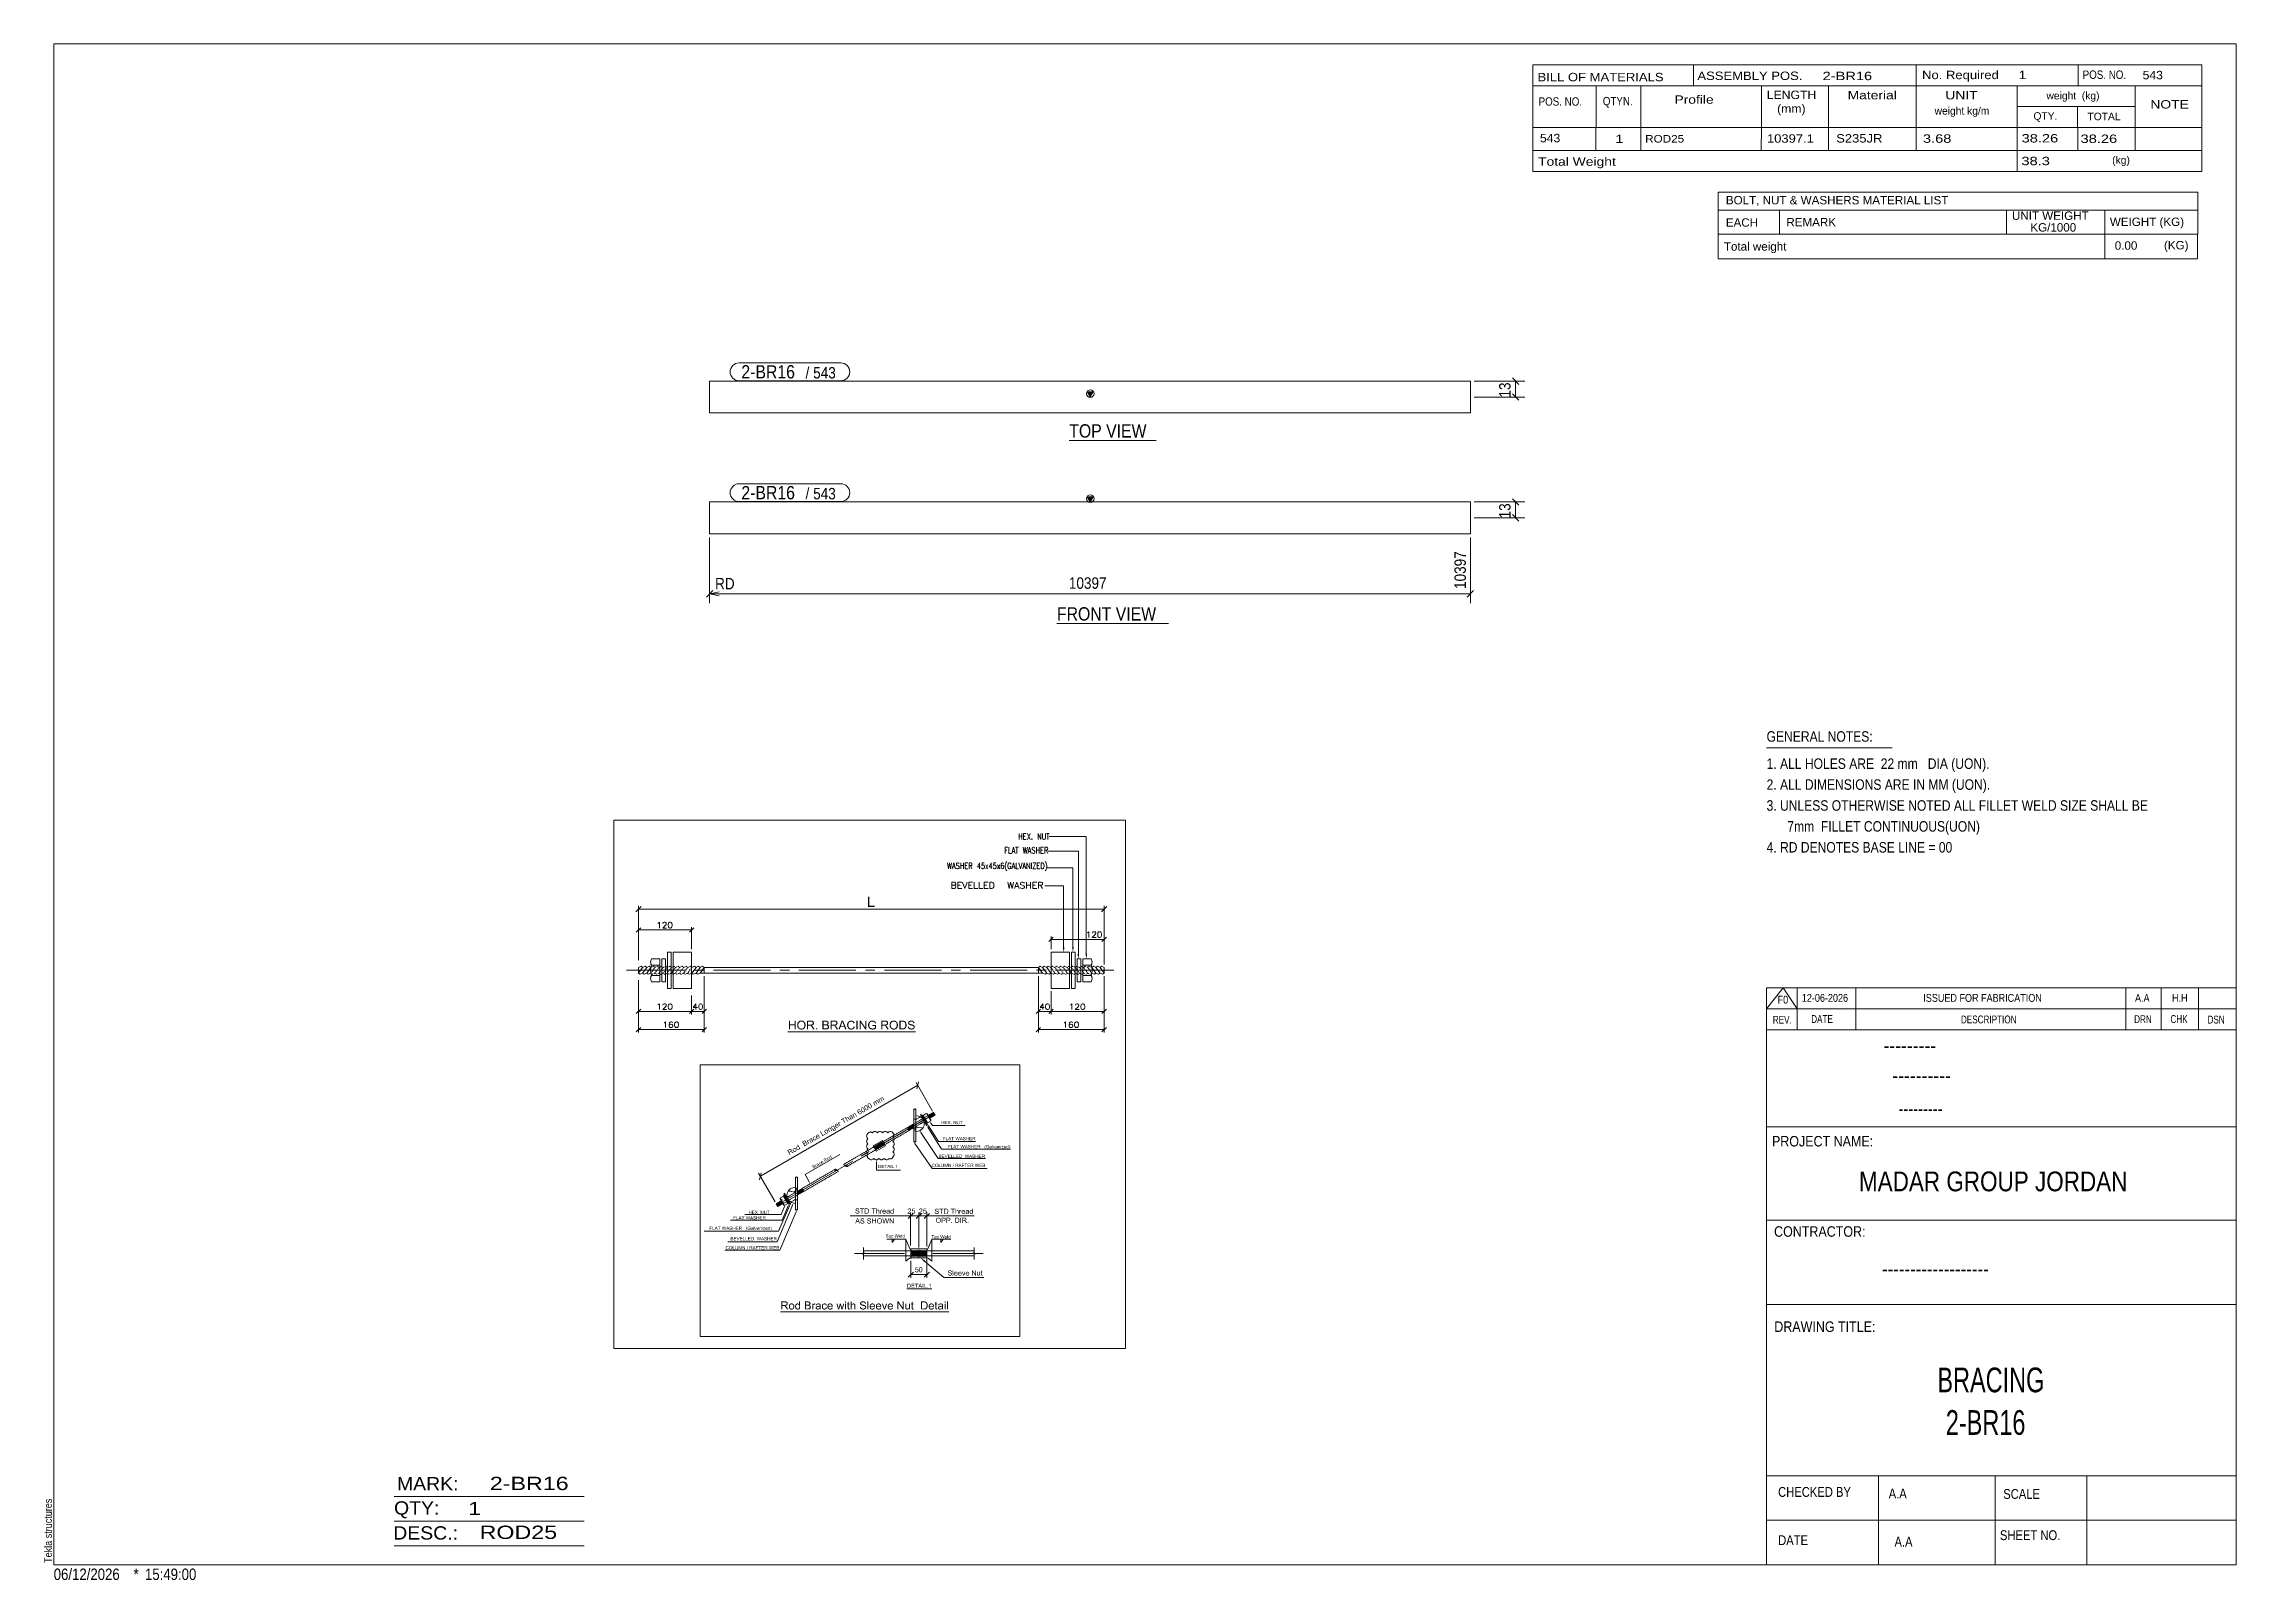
# Model space of a CAD drawing. Header units: millimetres. Extents: x 2 to 579, y 1 to 405.
import ezdxf

# ---------------------------------------------------------------- set-up
doc = ezdxf.new("R2010")
doc.units = ezdxf.units.MM
doc.linetypes.add('XKITLINE00', pattern=[0])
for name, color, linetype, lineweight in [('Dimensions', 7, 'Continuous', 0), ('DrawingSheet', 5, 'Continuous', 0), ('GraphicObject', 6, 'Continuous', 0), ('LinkedObject', 7, 'Continuous', 0), ('OtherObjectType', 7, 'Continuous', 0), ('Part', 2, 'Continuous', 0), ('PartMark', 7, 'Continuous', 0)]:
    doc.layers.add(name, color=color, linetype=linetype, lineweight=lineweight)
doc.styles.add('@ARIAL_UNICODE_MS_BOLD', font='ARIAL.TTF')
doc.styles.add('ARIAL', font='ARIAL.TTF')
doc.styles.add('ARIAL_NARROW', font='ARIALN.TTF')
doc.styles.add('COMIC_SANS_MS_BOLD', font='COMICBD.TTF')
doc.styles.add('SWIS721_EX_BT', font='ARIAL.TTF')
doc.styles.add('SWISSE', font='ARIAL.TTF')

# ---------------------------------------------------------------- blocks, each defined once
blk = doc.blocks.new('*A1')
at = {"layer": 'Part'}
blk.add_hatch(color=2, dxfattribs=at).paths.add_polyline_path([(276.8, 285.91), (278.4, 285.91), (277.6, 284.51)], flags=17)
at = {"layer": 'Part', "color": 2, "linetype": 'XKITLINE00', "lineweight": 0}
for p, q in [((177.5, 284.51), (277.5, 284.51)), ((177.5, 276.17), (177.5, 284.51)), ((277.6, 284.51), (276.8, 285.91)), ((276.8, 285.91), (278.4, 285.91)), ((278.4, 285.91), (277.6, 284.51)), ((277.6, 284.51), (377.6, 284.51)), ((377.6, 284.51), (377.6, 276.17)), ((277.5, 276.17), (177.5, 276.17)), ((377.6, 276.17), (277.6, 276.17))]:
    blk.add_line(p, q, dxfattribs=at)
blk.add_circle((277.6, 285.41), 1, dxfattribs=at)
blk = doc.blocks.new('*A2')
at = {"layer": 'Part'}
blk.add_hatch(color=2, dxfattribs=at).paths.add_polyline_path([(276.8, 313.52), (278.4, 313.52), (277.6, 312.12)], flags=17)
at = {"layer": 'Part', "color": 2, "linetype": 'XKITLINE00', "lineweight": 0}
for p, q in [((277.5, 316.29), (177.5, 316.29)), ((177.5, 316.29), (177.5, 307.96)), ((277.6, 312.12), (276.8, 313.52)), ((276.8, 313.52), (278.4, 313.52)), ((377.6, 316.29), (277.6, 316.29)), ((278.4, 313.52), (277.6, 312.12)), ((377.6, 316.29), (377.6, 307.96)), ((177.5, 307.96), (277.5, 307.96)), ((277.6, 307.96), (377.6, 307.96))]:
    blk.add_line(p, q, dxfattribs=at)
blk.add_circle((277.6, 313.02), 1, dxfattribs=at)
blk = doc.blocks.new('*A3')
at = {"layer": 'GraphicObject', "color": 3, "linetype": 'XKITLINE00', "lineweight": 0}
for p, q in [((286.86, 200.83), (152.3, 200.83)), ((152.3, 200.83), (152.3, 61.87)), ((286.86, 61.87), (286.86, 200.83)), ((152.3, 61.87), (286.86, 61.87))]:
    blk.add_line(p, q, dxfattribs=at)
blk = doc.blocks.new('*A4')
at = {"layer": 'LinkedObject'}
for color, points in [(7, [(219.55, 180.72), (219.19, 178.02), (219.19, 180.72)]), (7, [(219.55, 178.34), (219.19, 178.02), (219.55, 180.72)]), (7, [(219.19, 178.02), (219.55, 178.34), (220.88, 178.02)]), (7, [(220.88, 178.02), (219.55, 178.34), (220.88, 178.34)]), (1, [(270.84, 167.44), (270.62, 166.09), (270.39, 167.44)]), (1, [(273.29, 167.5), (273.06, 166.15), (272.84, 167.5)]), (1, [(274.7, 165.66), (274.48, 164.31), (274.25, 165.66)]), (1, [(276.8, 165.7), (276.57, 164.35), (276.35, 165.7)]), (7, [(198.64, 147.15), (198.34, 145.8), (198.34, 148.09)]), (7, [(198.64, 147.15), (198.34, 148.09), (198.64, 148.09)]), (7, [(198.64, 146.88), (198.34, 145.8), (198.64, 147.15)]), (7, [(198.34, 145.8), (198.64, 146.88), (198.64, 145.8)]), (7, [(198.64, 147.15), (199.83, 146.88), (198.64, 146.88)]), (7, [(199.83, 147.15), (199.83, 146.88), (198.64, 147.15)]), (7, [(200.13, 148.09), (199.83, 147.15), (199.83, 148.09)]), (7, [(199.83, 146.88), (199.83, 147.15), (200.13, 148.09)]), (7, [(199.83, 146.88), (200.13, 148.09), (200.13, 145.8)]), (7, [(199.83, 146.88), (200.13, 145.8), (199.83, 145.8)]), (7, [(200.85, 147.8), (200.54, 146.91), (200.69, 147.64)]), (7, [(200.97, 147.53), (200.54, 146.91), (200.85, 147.8)]), (7, [(200.69, 147.64), (200.54, 146.91), (200.54, 147.2)]), (7, [(200.85, 147.17), (200.54, 146.91), (200.97, 147.53)]), (7, [(200.54, 146.91), (200.85, 147.17), (200.85, 146.91)]), (7, [(200.54, 146.91), (200.85, 146.7), (200.54, 146.76)]), (7, [(200.85, 146.7), (200.54, 146.91), (200.85, 146.91)]), (7, [(200.54, 146.76), (200.85, 146.7), (200.61, 146.48)]), (7, [(200.61, 146.48), (200.85, 146.7), (200.67, 146.34)]), (7, [(200.67, 146.34), (200.85, 146.7), (200.96, 146.38)]), (7, [(200.96, 146.38), (200.93, 145.99), (200.67, 146.34)]), (7, [(200.67, 146.34), (200.93, 145.99), (200.74, 146.21)]), (7, [(201.39, 148.13), (200.85, 147.8), (201, 147.96)]), (7, [(201.64, 148.13), (200.85, 147.8), (201.39, 148.13)]), (7, [(201.48, 147.86), (200.85, 147.8), (201.64, 148.13)]), (7, [(201.2, 147.75), (200.85, 147.8), (201.48, 147.86)]), (7, [(200.85, 147.8), (201.2, 147.75), (201.08, 147.64)]), (7, [(200.97, 147.53), (200.85, 147.8), (201.08, 147.64)]), (7, [(201.07, 146.26), (200.93, 145.99), (200.96, 146.38)]), (7, [(200.93, 145.99), (201.07, 146.26), (201.06, 145.92)]), (7, [(201.06, 145.92), (201.07, 146.26), (201.19, 146.14)]), (7, [(201.19, 146.14), (201.63, 145.76), (201.06, 145.92)]), (7, [(201.06, 145.92), (201.63, 145.76), (201.18, 145.84)]), (7, [(201.18, 145.84), (201.63, 145.76), (201.47, 145.76)]), (7, [(201.46, 146.02), (201.63, 145.76), (201.19, 146.14)]), (7, [(201.63, 145.76), (201.46, 146.02), (201.63, 146.02)]), (7, [(201.48, 147.86), (201.64, 148.13), (201.64, 147.86)]), (7, [(201.63, 145.76), (201.8, 146.02), (201.78, 145.76)]), (7, [(201.8, 146.02), (201.63, 145.76), (201.63, 146.02)]), (7, [(201.64, 148.13), (201.75, 147.86), (201.64, 147.86)]), (7, [(202.08, 148.05), (201.64, 148.13), (201.79, 148.13)]), (7, [(202.21, 147.97), (201.64, 148.13), (202.08, 148.05)]), (7, [(201.95, 147.81), (201.64, 148.13), (202.21, 147.97)]), (7, [(201.75, 147.86), (201.64, 148.13), (201.95, 147.81)]), (7, [(201.78, 145.76), (201.8, 146.02), (202.06, 145.83)]), (7, [(202.19, 145.9), (201.8, 146.02), (202.08, 146.14)]), (7, [(202.06, 145.83), (201.8, 146.02), (202.19, 145.9)]), (7, [(201.95, 147.81), (202.21, 147.97), (202.05, 147.75)]), (7, [(202.21, 147.97), (202.14, 147.69), (202.05, 147.75)]), (7, [(202.2, 146.26), (202.32, 145.97), (202.08, 146.14)]), (7, [(202.08, 146.14), (202.32, 145.97), (202.19, 145.9)]), (7, [(202.14, 147.69), (202.21, 147.97), (202.27, 147.53)]), (7, [(202.59, 146.32), (202.2, 146.26), (202.31, 146.38)]), (7, [(202.52, 146.18), (202.2, 146.26), (202.59, 146.32)]), (7, [(202.32, 145.97), (202.2, 146.26), (202.52, 146.18)]), (7, [(202.53, 147.69), (202.21, 147.97), (202.33, 147.9)]), (7, [(202.59, 147.55), (202.21, 147.97), (202.53, 147.69)]), (7, [(202.27, 147.53), (202.21, 147.97), (202.59, 147.55)]), (7, [(202.27, 147.53), (202.59, 147.55), (202.32, 147.43)]), (7, [(202.31, 146.38), (202.73, 146.94), (202.59, 146.32)]), (7, [(202.42, 146.72), (202.73, 146.94), (202.31, 146.38)]), (7, [(202.59, 147.55), (202.37, 147.32), (202.32, 147.43)]), (7, [(202.37, 147.32), (202.59, 147.55), (202.42, 147.08)]), (7, [(202.42, 147.08), (202.59, 147.55), (202.73, 147.11)]), (7, [(202.42, 146.94), (202.73, 147.11), (202.73, 146.94)]), (7, [(202.42, 147.08), (202.73, 147.11), (202.42, 146.94)]), (7, [(202.73, 146.94), (202.42, 146.72), (202.42, 146.94)]), (7, [(202.73, 147.11), (202.59, 147.55), (202.66, 147.42)]), (7, [(202.59, 146.32), (202.73, 146.94), (202.66, 146.45)]), (7, [(202.66, 146.45), (202.73, 146.94), (202.73, 146.77)]), (7, [(203.42, 147.08), (203.12, 145.8), (203.12, 148.09)]), (7, [(203.12, 148.09), (203.42, 147.84), (203.42, 147.08)]), (7, [(204.15, 147.84), (203.12, 148.09), (204.13, 148.09)]), (7, [(203.42, 147.84), (203.12, 148.09), (204.15, 147.84)]), (7, [(203.42, 147.08), (203.42, 146.82), (203.12, 145.8)]), (7, [(203.12, 145.8), (203.42, 146.82), (203.42, 145.8)]), (7, [(203.78, 146.82), (203.42, 147.08), (204.07, 147.08)]), (7, [(203.42, 146.82), (203.42, 147.08), (203.78, 146.82)]), (7, [(203.78, 146.82), (204.07, 147.08), (203.83, 146.82)]), (7, [(203.83, 146.82), (204.07, 147.08), (203.92, 146.81)]), (7, [(203.92, 146.81), (204.07, 147.08), (203.94, 146.8)]), (7, [(203.94, 146.8), (204.07, 147.08), (203.98, 146.8)]), (7, [(203.98, 146.8), (204.07, 147.08), (204.05, 146.77)]), (7, [(204.05, 146.77), (204.07, 147.08), (204.18, 147.08)]), (7, [(204.05, 146.77), (204.18, 147.08), (204.08, 146.74)]), (7, [(204.18, 147.08), (204.3, 146.84), (204.08, 146.74)]), (7, [(204.08, 146.74), (204.3, 146.84), (204.12, 146.72)]), (7, [(204.3, 146.84), (204.19, 146.65), (204.12, 146.72)]), (7, [(204.13, 148.09), (204.27, 147.84), (204.15, 147.84)]), (7, [(204.52, 148.06), (204.13, 148.09), (204.29, 148.09)]), (7, [(204.6, 148.03), (204.13, 148.09), (204.52, 148.06)]), (7, [(204.46, 147.78), (204.13, 148.09), (204.6, 148.03)]), (7, [(204.27, 147.84), (204.13, 148.09), (204.46, 147.78)]), (7, [(204.34, 147.1), (204.3, 146.84), (204.18, 147.08)]), (7, [(204.36, 146.81), (204.19, 146.65), (204.3, 146.84)]), (7, [(204.19, 146.65), (204.36, 146.81), (204.23, 146.59)]), (7, [(204.23, 146.59), (204.36, 146.81), (204.28, 146.54)]), (7, [(204.28, 146.54), (204.36, 146.81), (204.49, 146.73)]), (7, [(204.49, 146.73), (204.39, 146.38), (204.28, 146.54)]), (7, [(204.3, 146.84), (204.34, 147.1), (204.47, 146.86)]), (7, [(204.4, 147.12), (204.79, 147.05), (204.34, 147.1)]), (7, [(204.71, 146.97), (204.34, 147.1), (204.79, 147.05)]), (7, [(204.47, 146.86), (204.34, 147.1), (204.71, 146.97)]), (7, [(204.49, 146.73), (204.36, 146.81), (204.46, 146.75)]), (7, [(204.55, 146.67), (204.39, 146.38), (204.49, 146.73)]), (7, [(204.68, 146.51), (204.39, 146.38), (204.55, 146.67)]), (7, [(204.39, 146.38), (204.68, 146.51), (204.45, 146.28)]), (7, [(204.46, 147.14), (204.79, 147.05), (204.4, 147.12)]), (7, [(204.45, 146.28), (204.68, 146.51), (204.74, 146.42)]), (7, [(204.45, 146.28), (204.74, 146.42), (204.75, 145.8)]), (7, [(204.6, 148.03), (204.52, 147.73), (204.46, 147.78)]), (7, [(204.79, 147.05), (204.46, 147.14), (204.55, 147.21)]), (7, [(204.68, 147.99), (204.52, 147.73), (204.6, 148.03)]), (7, [(204.52, 147.73), (204.68, 147.99), (204.58, 147.68)]), (7, [(204.58, 147.26), (204.79, 147.05), (204.55, 147.21)]), (7, [(204.58, 147.68), (204.68, 147.99), (204.85, 147.81)]), (7, [(204.85, 147.81), (204.64, 147.54), (204.58, 147.68)]), (7, [(204.61, 147.31), (204.79, 147.05), (204.58, 147.26)]), (7, [(204.61, 147.31), (204.95, 147.46), (204.79, 147.05)]), (7, [(204.64, 147.41), (204.95, 147.46), (204.61, 147.31)]), (7, [(204.9, 147.73), (204.64, 147.54), (204.85, 147.81)]), (7, [(204.95, 147.56), (204.64, 147.54), (204.9, 147.73)]), (7, [(204.95, 147.46), (204.64, 147.54), (204.95, 147.56)]), (7, [(204.64, 147.54), (204.95, 147.46), (204.64, 147.46)]), (7, [(204.95, 147.46), (204.64, 147.41), (204.64, 147.46)]), (7, [(204.85, 147.81), (204.68, 147.99), (204.81, 147.89)]), (7, [(204.75, 145.8), (204.74, 146.42), (205.13, 145.8)]), (7, [(204.79, 147.05), (204.95, 147.46), (204.87, 147.14)]), (7, [(204.87, 147.14), (204.95, 147.46), (204.95, 147.34)]), (7, [(205.79, 146.12), (205.47, 145.8), (205.47, 146.12)]), (7, [(205.79, 145.8), (205.47, 145.8), (205.79, 146.12)]), (7, [(207.18, 148.09), (207.49, 146.86), (207.18, 145.8)]), (7, [(207.49, 147.13), (207.49, 146.86), (207.18, 148.09)]), (7, [(207.18, 148.09), (207.49, 147.82), (207.49, 147.13)]), (7, [(207.94, 147.82), (207.18, 148.09), (208.04, 148.09)]), (7, [(207.49, 147.82), (207.18, 148.09), (207.94, 147.82)]), (7, [(207.18, 145.8), (207.49, 146.86), (207.49, 146.07)]), (7, [(207.49, 146.07), (208.06, 145.8), (207.18, 145.8)]), (7, [(208.02, 146.86), (207.49, 147.13), (207.98, 147.13)]), (7, [(207.49, 146.86), (207.49, 147.13), (208.02, 146.86)]), (7, [(208.06, 146.07), (208.06, 145.8), (207.49, 146.07)]), (7, [(207.94, 147.82), (208.04, 148.09), (208.07, 147.82)]), (7, [(208.13, 146.86), (207.98, 147.13), (208.08, 147.13)]), (7, [(208.02, 146.86), (207.98, 147.13), (208.13, 146.86)]), (7, [(208.04, 148.09), (208.24, 147.8), (208.07, 147.82)]), (7, [(208.17, 148.09), (208.24, 147.8), (208.04, 148.09)]), (7, [(208.06, 146.07), (208.17, 145.8), (208.06, 145.8)]), (7, [(208.13, 146.07), (208.17, 145.8), (208.06, 146.07)]), (7, [(208.23, 147.14), (208.48, 147.02), (208.08, 147.13)]), (7, [(208.08, 147.13), (208.48, 147.02), (208.13, 146.86)]), (7, [(208.13, 146.86), (208.48, 147.02), (208.29, 146.84)]), (7, [(208.23, 146.08), (208.35, 145.82), (208.13, 146.07)]), (7, [(208.13, 146.07), (208.35, 145.82), (208.17, 145.8)]), (7, [(208.38, 148.05), (208.24, 147.8), (208.17, 148.09)]), (7, [(208.27, 147.15), (208.56, 147.06), (208.23, 147.14)]), (7, [(208.48, 147.02), (208.23, 147.14), (208.56, 147.06)]), (7, [(208.26, 146.08), (208.35, 145.82), (208.23, 146.08)]), (7, [(208.24, 147.8), (208.38, 148.05), (208.29, 147.78)]), (7, [(208.43, 145.84), (208.26, 146.08), (208.32, 146.09)]), (7, [(208.35, 145.82), (208.26, 146.08), (208.43, 145.84)]), (7, [(208.33, 147.17), (208.56, 147.06), (208.27, 147.15)]), (7, [(208.29, 147.78), (208.38, 148.05), (208.34, 147.77)]), (7, [(208.48, 147.02), (208.35, 146.82), (208.29, 146.84)]), (7, [(208.4, 146.12), (208.68, 145.95), (208.32, 146.09)]), (7, [(208.32, 146.09), (208.68, 145.95), (208.43, 145.84)]), (7, [(208.42, 147.23), (208.56, 147.06), (208.33, 147.17)]), (7, [(208.34, 147.77), (208.38, 148.05), (208.46, 148.02)]), (7, [(208.46, 148.02), (208.42, 147.71), (208.34, 147.77)]), (7, [(208.35, 146.82), (208.48, 147.02), (208.41, 146.8)]), (7, [(208.44, 146.14), (208.68, 145.95), (208.4, 146.12)]), (7, [(208.41, 146.8), (208.48, 147.02), (208.5, 146.73)]), (7, [(208.54, 147.98), (208.42, 147.71), (208.46, 148.02)]), (7, [(208.67, 147.88), (208.42, 147.71), (208.54, 147.98)]), (7, [(208.71, 147.8), (208.42, 147.71), (208.67, 147.88)]), (7, [(208.42, 147.71), (208.71, 147.8), (208.45, 147.67)]), (7, [(208.72, 147.23), (208.42, 147.23), (208.47, 147.31)]), (7, [(208.68, 147.16), (208.42, 147.23), (208.72, 147.23)]), (7, [(208.56, 147.06), (208.42, 147.23), (208.68, 147.16)]), (7, [(208.43, 145.84), (208.68, 145.95), (208.5, 145.86)]), (7, [(208.68, 145.95), (208.44, 146.14), (208.47, 146.16)]), (7, [(208.71, 147.8), (208.48, 147.62), (208.45, 147.67)]), (7, [(208.47, 147.31), (208.8, 147.5), (208.72, 147.23)]), (7, [(208.5, 147.41), (208.8, 147.5), (208.47, 147.31)]), (7, [(208.53, 146.23), (208.84, 146.16), (208.47, 146.16)]), (7, [(208.47, 146.16), (208.84, 146.16), (208.68, 145.95)]), (7, [(208.48, 147.62), (208.71, 147.8), (208.5, 147.52)]), (7, [(208.74, 146.88), (208.48, 147.02), (208.59, 146.99)]), (7, [(208.5, 146.73), (208.48, 147.02), (208.74, 146.88)]), (7, [(208.5, 147.52), (208.71, 147.8), (208.8, 147.5)]), (7, [(208.8, 147.5), (208.5, 147.47), (208.5, 147.52)]), (7, [(208.5, 147.47), (208.8, 147.5), (208.5, 147.41)]), (7, [(208.5, 146.73), (208.74, 146.88), (208.53, 146.69)]), (7, [(208.5, 145.86), (208.68, 145.95), (208.63, 145.91)]), (7, [(208.53, 146.69), (208.74, 146.88), (208.57, 146.64)]), (7, [(208.55, 146.27), (208.84, 146.16), (208.53, 146.23)]), (7, [(208.84, 146.16), (208.55, 146.27), (208.58, 146.31)]), (7, [(208.57, 146.64), (208.74, 146.88), (208.8, 146.81)]), (7, [(208.8, 146.81), (208.6, 146.53), (208.57, 146.64)]), (7, [(208.58, 146.31), (208.91, 146.46), (208.84, 146.16)]), (7, [(208.6, 146.41), (208.91, 146.46), (208.58, 146.31)]), (7, [(208.86, 146.74), (208.6, 146.53), (208.8, 146.81)]), (7, [(208.91, 146.56), (208.6, 146.53), (208.86, 146.74)]), (7, [(208.91, 146.46), (208.6, 146.53), (208.91, 146.56)]), (7, [(208.6, 146.53), (208.91, 146.46), (208.6, 146.46)]), (7, [(208.91, 146.46), (208.6, 146.41), (208.6, 146.46)]), (7, [(208.68, 145.95), (208.84, 146.16), (208.73, 145.99)]), (7, [(208.8, 147.58), (208.71, 147.8), (208.76, 147.73)]), (7, [(208.8, 147.5), (208.71, 147.8), (208.8, 147.58)]), (7, [(208.72, 147.23), (208.8, 147.5), (208.76, 147.29)]), (7, [(208.73, 145.99), (208.84, 146.16), (208.81, 146.09)]), (7, [(208.76, 147.29), (208.8, 147.5), (208.8, 147.43)]), (7, [(208.84, 146.16), (208.91, 146.46), (208.88, 146.23)]), (7, [(208.88, 146.23), (208.91, 146.46), (208.91, 146.38)]), (7, [(209.63, 147.08), (209.33, 145.8), (209.33, 148.09)]), (7, [(209.33, 148.09), (209.63, 147.84), (209.63, 147.08)]), (7, [(210.36, 147.84), (209.33, 148.09), (210.34, 148.09)]), (7, [(209.63, 147.84), (209.33, 148.09), (210.36, 147.84)]), (7, [(209.63, 147.08), (209.63, 146.82), (209.33, 145.8)]), (7, [(209.33, 145.8), (209.63, 146.82), (209.63, 145.8)]), (7, [(209.98, 146.82), (209.63, 147.08), (210.28, 147.08)]), (7, [(209.63, 146.82), (209.63, 147.08), (209.98, 146.82)]), (7, [(209.98, 146.82), (210.28, 147.08), (210.04, 146.82)]), (7, [(210.04, 146.82), (210.28, 147.08), (210.13, 146.81)]), (7, [(210.13, 146.81), (210.28, 147.08), (210.15, 146.8)]), (7, [(210.15, 146.8), (210.28, 147.08), (210.19, 146.8)]), (7, [(210.19, 146.8), (210.28, 147.08), (210.26, 146.77)]), (7, [(210.26, 146.77), (210.28, 147.08), (210.39, 147.08)]), (7, [(210.26, 146.77), (210.39, 147.08), (210.29, 146.74)]), (7, [(210.39, 147.08), (210.51, 146.84), (210.29, 146.74)]), (7, [(210.29, 146.74), (210.51, 146.84), (210.32, 146.72)]), (7, [(210.51, 146.84), (210.4, 146.65), (210.32, 146.72)]), (7, [(210.34, 148.09), (210.48, 147.84), (210.36, 147.84)]), (7, [(210.73, 148.06), (210.34, 148.09), (210.5, 148.09)]), (7, [(210.81, 148.03), (210.34, 148.09), (210.73, 148.06)]), (7, [(210.67, 147.78), (210.34, 148.09), (210.81, 148.03)]), (7, [(210.48, 147.84), (210.34, 148.09), (210.67, 147.78)]), (7, [(210.55, 147.1), (210.51, 146.84), (210.39, 147.08)]), (7, [(210.57, 146.81), (210.4, 146.65), (210.51, 146.84)]), (7, [(210.4, 146.65), (210.57, 146.81), (210.44, 146.59)]), (7, [(210.44, 146.59), (210.57, 146.81), (210.49, 146.54)]), (7, [(210.49, 146.54), (210.57, 146.81), (210.7, 146.73)]), (7, [(210.7, 146.73), (210.6, 146.38), (210.49, 146.54)]), (7, [(210.51, 146.84), (210.55, 147.1), (210.68, 146.86)]), (7, [(210.61, 147.12), (211, 147.05), (210.55, 147.1)]), (7, [(210.92, 146.97), (210.55, 147.1), (211, 147.05)]), (7, [(210.68, 146.86), (210.55, 147.1), (210.92, 146.97)]), (7, [(210.7, 146.73), (210.57, 146.81), (210.66, 146.75)]), (7, [(210.76, 146.67), (210.6, 146.38), (210.7, 146.73)]), (7, [(210.89, 146.51), (210.6, 146.38), (210.76, 146.67)]), (7, [(210.6, 146.38), (210.89, 146.51), (210.66, 146.28)]), (7, [(210.67, 147.14), (211, 147.05), (210.61, 147.12)]), (7, [(210.66, 146.28), (210.89, 146.51), (210.95, 146.42)]), (7, [(210.66, 146.28), (210.95, 146.42), (210.96, 145.8)]), (7, [(210.81, 148.03), (210.73, 147.73), (210.67, 147.78)]), (7, [(211, 147.05), (210.67, 147.14), (210.75, 147.21)]), (7, [(210.89, 147.99), (210.73, 147.73), (210.81, 148.03)]), (7, [(210.73, 147.73), (210.89, 147.99), (210.79, 147.68)]), (7, [(210.79, 147.26), (211, 147.05), (210.75, 147.21)]), (7, [(210.79, 147.68), (210.89, 147.99), (211.06, 147.81)]), (7, [(211.06, 147.81), (210.85, 147.54), (210.79, 147.68)]), (7, [(210.82, 147.31), (211, 147.05), (210.79, 147.26)]), (7, [(210.82, 147.31), (211.16, 147.46), (211, 147.05)]), (7, [(210.85, 147.41), (211.16, 147.46), (210.82, 147.31)]), (7, [(211.11, 147.73), (210.85, 147.54), (211.06, 147.81)]), (7, [(211.16, 147.56), (210.85, 147.54), (211.11, 147.73)]), (7, [(211.16, 147.46), (210.85, 147.54), (211.16, 147.56)]), (7, [(210.85, 147.54), (211.16, 147.46), (210.85, 147.46)]), (7, [(211.16, 147.46), (210.85, 147.41), (210.85, 147.46)]), (7, [(211.06, 147.81), (210.89, 147.99), (211.01, 147.89)]), (7, [(210.96, 145.8), (210.95, 146.42), (211.34, 145.8)]), (7, [(211, 147.05), (211.16, 147.46), (211.08, 147.14)]), (7, [(211.08, 147.14), (211.16, 147.46), (211.16, 147.34)]), (7, [(212.26, 148.09), (212.29, 147.41), (211.38, 145.8)]), (7, [(211.38, 145.8), (212.29, 147.41), (212.04, 146.74)]), (7, [(211.95, 146.49), (211.38, 145.8), (212.04, 146.74)]), (7, [(211.38, 145.8), (211.95, 146.49), (211.7, 145.8)]), (7, [(212.04, 146.74), (212.91, 146.49), (211.95, 146.49)]), (7, [(212.82, 146.74), (212.91, 146.49), (212.04, 146.74)]), (7, [(212.29, 147.41), (212.26, 148.09), (212.33, 147.52)]), (7, [(212.33, 147.52), (212.26, 148.09), (212.39, 147.74)]), (7, [(212.39, 147.74), (212.26, 148.09), (212.41, 147.85)]), (7, [(212.59, 148.09), (212.41, 147.85), (212.26, 148.09)]), (7, [(212.41, 147.85), (212.59, 148.09), (212.44, 147.75)]), (7, [(212.44, 147.75), (212.59, 148.09), (212.52, 147.52)]), (7, [(212.52, 147.52), (212.59, 148.09), (212.58, 147.37)]), (7, [(212.58, 147.37), (212.59, 148.09), (212.82, 146.74)]), (7, [(212.82, 146.74), (212.59, 148.09), (212.91, 146.49)]), (7, [(212.91, 146.49), (212.59, 148.09), (213.52, 145.8)]), (7, [(212.91, 146.49), (213.52, 145.8), (213.17, 145.8)]), (7, [(214.02, 147.29), (213.67, 147.14), (213.74, 147.45)]), (7, [(213.99, 147.08), (213.67, 147.14), (214.02, 147.29)]), (7, [(213.67, 147.14), (213.99, 147.08), (213.67, 146.96)]), (7, [(213.67, 146.96), (213.99, 147.08), (213.99, 146.96)]), (7, [(213.99, 146.96), (213.67, 146.8), (213.67, 146.96)]), (7, [(213.99, 146.82), (213.67, 146.8), (213.99, 146.96)]), (7, [(213.99, 146.82), (213.8, 146.35), (213.67, 146.8)]), (7, [(213.67, 146.8), (213.8, 146.35), (213.74, 146.49)]), (7, [(214.06, 147.4), (213.74, 147.45), (213.81, 147.58)]), (7, [(214.02, 147.29), (213.74, 147.45), (214.06, 147.4)]), (7, [(214.03, 146.56), (213.8, 146.35), (213.99, 146.82)]), (7, [(213.8, 146.35), (214.03, 146.56), (214.07, 146.45)]), (7, [(214.11, 146.34), (213.8, 146.35), (214.07, 146.45)]), (7, [(213.8, 146.35), (214.15, 145.91), (213.86, 146.2)]), (7, [(214.11, 146.34), (214.15, 145.91), (213.8, 146.35)]), (7, [(213.88, 147.72), (214.22, 147.68), (213.81, 147.58)]), (7, [(213.81, 147.58), (214.22, 147.68), (214.09, 147.51)]), (7, [(214.06, 147.4), (213.81, 147.58), (214.09, 147.51)]), (7, [(213.86, 146.2), (214.15, 145.91), (214.03, 145.99)]), (7, [(214.07, 147.92), (214.22, 147.68), (213.88, 147.72)]), (7, [(214.2, 147.99), (214.22, 147.68), (214.07, 147.92)]), (7, [(214.25, 146.18), (214.15, 145.91), (214.11, 146.34)]), (7, [(214.15, 145.91), (214.25, 146.18), (214.34, 146.13)]), (7, [(214.42, 146.07), (214.15, 145.91), (214.34, 146.13)]), (7, [(214.42, 146.07), (214.75, 145.76), (214.15, 145.91)]), (7, [(214.15, 145.91), (214.75, 145.76), (214.26, 145.84)]), (7, [(214.33, 148.06), (214.62, 147.87), (214.2, 147.99)]), (7, [(214.2, 147.99), (214.62, 147.87), (214.39, 147.8)]), (7, [(214.22, 147.68), (214.2, 147.99), (214.31, 147.74)]), (7, [(214.31, 147.74), (214.2, 147.99), (214.39, 147.8)]), (7, [(214.26, 145.84), (214.75, 145.76), (214.56, 145.76)]), (7, [(214.6, 148.13), (214.62, 147.87), (214.33, 148.06)]), (7, [(214.62, 146.02), (214.75, 145.76), (214.42, 146.07)]), (7, [(214.75, 148.13), (214.62, 147.87), (214.6, 148.13)]), (7, [(214.62, 147.87), (214.75, 148.13), (214.75, 147.87)]), (7, [(214.75, 145.76), (214.62, 146.02), (214.72, 146.02)]), (7, [(214.85, 146.02), (214.75, 145.76), (214.72, 146.02)]), (7, [(214.75, 148.13), (214.86, 147.87), (214.75, 147.87)]), (7, [(215.21, 148.04), (214.75, 148.13), (214.92, 148.13)]), (7, [(215.33, 147.95), (214.75, 148.13), (215.21, 148.04)]), (7, [(215.05, 147.81), (214.75, 148.13), (215.33, 147.95)]), (7, [(214.86, 147.87), (214.75, 148.13), (215.05, 147.81)]), (7, [(214.85, 146.02), (215.35, 145.96), (214.75, 145.76)]), (7, [(214.75, 145.76), (215.35, 145.96), (214.93, 145.76)]), (7, [(215.07, 146.09), (215.35, 145.96), (214.85, 146.02)]), (7, [(214.93, 145.76), (215.35, 145.96), (215.23, 145.86)]), (7, [(215.05, 147.81), (215.33, 147.95), (215.13, 147.75)]), (7, [(215.35, 145.96), (215.07, 146.09), (215.15, 146.17)]), (7, [(215.33, 147.95), (215.2, 147.7), (215.13, 147.75)]), (7, [(215.24, 146.24), (215.35, 145.96), (215.15, 146.17)]), (7, [(215.2, 147.7), (215.33, 147.95), (215.32, 147.51)]), (7, [(215.24, 146.24), (215.69, 146.52), (215.35, 145.96)]), (7, [(215.36, 146.46), (215.69, 146.52), (215.24, 146.24)]), (7, [(215.32, 147.51), (215.33, 147.95), (215.66, 147.46)]), (7, [(215.32, 147.51), (215.66, 147.46), (215.36, 147.39)]), (7, [(215.61, 147.62), (215.33, 147.95), (215.45, 147.86)]), (7, [(215.66, 147.46), (215.33, 147.95), (215.61, 147.62)]), (7, [(215.35, 145.96), (215.69, 146.52), (215.48, 146.05)]), (7, [(215.69, 146.52), (215.36, 146.46), (215.39, 146.6)]), (7, [(215.48, 146.05), (215.69, 146.52), (215.65, 146.34)]), (7, [(216.42, 148.09), (216.12, 145.8), (216.12, 148.09)]), (7, [(216.42, 145.8), (216.12, 145.8), (216.42, 148.09)]), (7, [(216.95, 148.09), (217.24, 147.59), (216.95, 145.8)]), (7, [(217.24, 147.59), (216.95, 148.09), (217.26, 148.09)]), (7, [(216.95, 145.8), (217.24, 147.59), (217.24, 145.8)]), (7, [(217.24, 147.59), (217.26, 148.09), (218.44, 145.8)]), (7, [(218.44, 145.8), (217.26, 148.09), (218.46, 146.29)]), (7, [(218.46, 146.29), (218.75, 145.8), (218.44, 145.8)]), (7, [(218.75, 148.09), (218.46, 146.29), (218.46, 148.09)]), (7, [(218.75, 145.8), (218.46, 146.29), (218.75, 148.09)]), (7, [(219.32, 147.56), (219.18, 147.1), (219.25, 147.41)]), (7, [(219.54, 147.31), (219.18, 147.1), (219.32, 147.56)]), (7, [(219.49, 147.07), (219.18, 147.1), (219.54, 147.31)]), (7, [(219.18, 147.1), (219.49, 147.07), (219.18, 146.93)]), (7, [(219.18, 146.93), (219.49, 147.07), (219.49, 146.95)]), (7, [(219.49, 146.8), (219.18, 146.93), (219.49, 146.95)]), (7, [(219.18, 146.93), (219.32, 146.32), (219.18, 146.76)]), (7, [(219.49, 146.8), (219.32, 146.32), (219.18, 146.93)]), (7, [(219.18, 146.76), (219.32, 146.32), (219.25, 146.46)]), (7, [(219.72, 147.99), (219.32, 147.56), (219.59, 147.91)]), (7, [(219.89, 147.77), (219.32, 147.56), (219.72, 147.99)]), (7, [(219.59, 147.91), (219.32, 147.56), (219.39, 147.7)]), (7, [(219.77, 147.69), (219.32, 147.56), (219.89, 147.77)]), (7, [(219.72, 147.64), (219.32, 147.56), (219.77, 147.69)]), (7, [(219.68, 147.59), (219.32, 147.56), (219.72, 147.64)]), (7, [(219.61, 147.47), (219.32, 147.56), (219.68, 147.59)]), (7, [(219.32, 147.56), (219.61, 147.47), (219.58, 147.41)]), (7, [(219.54, 147.31), (219.32, 147.56), (219.58, 147.41)]), (7, [(219.55, 146.54), (219.32, 146.32), (219.49, 146.8)]), (7, [(219.32, 146.32), (219.55, 146.54), (219.6, 146.44)]), (7, [(219.65, 146.34), (219.32, 146.32), (219.6, 146.44)]), (7, [(219.65, 146.34), (219.74, 145.91), (219.32, 146.32)]), (7, [(219.32, 146.32), (219.74, 145.91), (219.39, 146.19)]), (7, [(219.39, 146.19), (219.74, 145.91), (219.6, 145.98)]), (7, [(219.8, 146.18), (219.74, 145.91), (219.65, 146.34)]), (7, [(220.16, 148.13), (219.72, 147.99), (219.85, 148.06)]), (7, [(220.22, 147.87), (219.72, 147.99), (220.16, 148.13)]), (7, [(219.72, 147.99), (219.97, 147.8), (219.89, 147.77)]), (7, [(219.97, 147.8), (219.72, 147.99), (220.04, 147.84)]), (7, [(220.04, 147.84), (219.72, 147.99), (220.22, 147.87)]), (7, [(219.74, 145.91), (219.8, 146.18), (219.9, 146.13)]), (7, [(220.01, 146.08), (219.74, 145.91), (219.9, 146.13)]), (7, [(220.01, 146.08), (220.35, 145.76), (219.74, 145.91)]), (7, [(219.74, 145.91), (220.35, 145.76), (219.88, 145.83)]), (7, [(219.88, 145.83), (220.35, 145.76), (220.18, 145.76)]), (7, [(220.22, 146.03), (220.35, 145.76), (220.01, 146.08)]), (7, [(220.33, 147.87), (220.16, 148.13), (220.33, 148.13)]), (7, [(220.22, 147.87), (220.16, 148.13), (220.33, 147.87)]), (7, [(220.35, 145.76), (220.22, 146.03), (220.33, 146.03)]), (7, [(220.33, 148.13), (220.41, 147.87), (220.33, 147.87)]), (7, [(220.45, 148.13), (220.41, 147.87), (220.33, 148.13)]), (7, [(220.33, 146.97), (221, 146.7), (220.33, 146.7)]), (7, [(221.3, 146.97), (221, 146.7), (220.33, 146.97)]), (7, [(220.33, 146.03), (220.48, 145.76), (220.35, 145.76)]), (7, [(220.43, 146.03), (220.48, 145.76), (220.33, 146.03)]), (7, [(220.41, 147.87), (220.45, 148.13), (220.57, 147.84)]), (7, [(220.62, 146.07), (220.72, 145.81), (220.43, 146.03)]), (7, [(220.43, 146.03), (220.72, 145.81), (220.48, 145.76)]), (7, [(220.78, 148.05), (220.45, 148.13), (220.68, 148.09)]), (7, [(220.57, 147.84), (220.45, 148.13), (220.78, 148.05)]), (7, [(220.57, 147.84), (220.78, 148.05), (220.64, 147.81)]), (7, [(220.84, 145.85), (220.62, 146.07), (220.72, 146.11)]), (7, [(220.72, 145.81), (220.62, 146.07), (220.84, 145.85)]), (7, [(220.78, 148.05), (220.71, 147.78), (220.64, 147.81)]), (7, [(220.71, 147.78), (220.78, 148.05), (220.82, 147.7)]), (7, [(220.81, 146.15), (220.96, 145.9), (220.72, 146.11)]), (7, [(220.72, 146.11), (220.96, 145.9), (220.84, 145.85)]), (7, [(221.03, 147.89), (220.78, 148.05), (220.88, 148.01)]), (7, [(221.09, 147.82), (220.78, 148.05), (221.03, 147.89)]), (7, [(220.82, 147.7), (220.78, 148.05), (221.09, 147.82)]), (7, [(220.95, 146.23), (221.3, 146.12), (220.81, 146.15)]), (7, [(220.81, 146.15), (221.3, 146.12), (220.96, 145.9)]), (7, [(220.82, 147.7), (221.09, 147.82), (220.86, 147.65)]), (7, [(221.09, 147.82), (220.9, 147.6), (220.86, 147.65)]), (7, [(220.9, 147.6), (221.09, 147.82), (220.96, 147.46)]), (7, [(221, 146.27), (221.3, 146.12), (220.95, 146.23)]), (7, [(220.96, 147.46), (221.09, 147.82), (221.23, 147.56)]), (7, [(220.96, 147.46), (221.23, 147.56), (220.99, 147.37)]), (7, [(220.96, 145.9), (221.3, 146.12), (221.19, 146.03)]), (7, [(220.99, 147.37), (221.23, 147.56), (221.26, 147.45)]), (7, [(221, 146.27), (221.3, 146.97), (221.3, 146.12)]), (7, [(221, 146.7), (221.3, 146.97), (221, 146.27)]), (7, [(221.23, 147.56), (221.09, 147.82), (221.15, 147.75)]), (7, [(222.94, 147.08), (222.64, 145.8), (222.64, 148.09)]), (7, [(222.64, 148.09), (222.94, 147.84), (222.94, 147.08)]), (7, [(223.66, 147.84), (222.64, 148.09), (223.65, 148.09)]), (7, [(222.94, 147.84), (222.64, 148.09), (223.66, 147.84)]), (7, [(222.94, 147.08), (222.94, 146.82), (222.64, 145.8)]), (7, [(222.64, 145.8), (222.94, 146.82), (222.94, 145.8)]), (7, [(223.29, 146.82), (222.94, 147.08), (223.59, 147.08)]), (7, [(222.94, 146.82), (222.94, 147.08), (223.29, 146.82)]), (7, [(223.29, 146.82), (223.59, 147.08), (223.35, 146.82)]), (7, [(223.35, 146.82), (223.59, 147.08), (223.43, 146.81)]), (7, [(223.43, 146.81), (223.59, 147.08), (223.46, 146.8)]), (7, [(223.46, 146.8), (223.59, 147.08), (223.49, 146.8)]), (7, [(223.49, 146.8), (223.59, 147.08), (223.56, 146.77)]), (7, [(223.56, 146.77), (223.59, 147.08), (223.69, 147.08)]), (7, [(223.56, 146.77), (223.69, 147.08), (223.59, 146.74)]), (7, [(223.69, 147.08), (223.82, 146.84), (223.59, 146.74)]), (7, [(223.59, 146.74), (223.82, 146.84), (223.63, 146.72)]), (7, [(223.82, 146.84), (223.7, 146.65), (223.63, 146.72)]), (7, [(223.65, 148.09), (223.79, 147.84), (223.66, 147.84)]), (7, [(224.03, 148.06), (223.65, 148.09), (223.8, 148.09)]), (7, [(224.11, 148.03), (223.65, 148.09), (224.03, 148.06)]), (7, [(223.97, 147.78), (223.65, 148.09), (224.11, 148.03)]), (7, [(223.79, 147.84), (223.65, 148.09), (223.97, 147.78)]), (7, [(223.85, 147.1), (223.82, 146.84), (223.69, 147.08)]), (7, [(223.88, 146.81), (223.7, 146.65), (223.82, 146.84)]), (7, [(223.7, 146.65), (223.88, 146.81), (223.75, 146.59)]), (7, [(223.75, 146.59), (223.88, 146.81), (223.79, 146.54)]), (7, [(223.79, 146.54), (223.88, 146.81), (224, 146.73)]), (7, [(224, 146.73), (223.9, 146.38), (223.79, 146.54)]), (7, [(223.82, 146.84), (223.85, 147.1), (223.98, 146.86)]), (7, [(223.91, 147.12), (224.3, 147.05), (223.85, 147.1)]), (7, [(224.22, 146.97), (223.85, 147.1), (224.3, 147.05)]), (7, [(223.98, 146.86), (223.85, 147.1), (224.22, 146.97)]), (7, [(224, 146.73), (223.88, 146.81), (223.97, 146.75)]), (7, [(224.07, 146.67), (223.9, 146.38), (224, 146.73)]), (7, [(224.19, 146.51), (223.9, 146.38), (224.07, 146.67)]), (7, [(223.9, 146.38), (224.19, 146.51), (223.96, 146.28)]), (7, [(223.97, 147.14), (224.3, 147.05), (223.91, 147.12)]), (7, [(223.96, 146.28), (224.19, 146.51), (224.25, 146.42)]), (7, [(223.96, 146.28), (224.25, 146.42), (224.27, 145.8)]), (7, [(224.11, 148.03), (224.03, 147.73), (223.97, 147.78)]), (7, [(224.3, 147.05), (223.97, 147.14), (224.06, 147.21)]), (7, [(224.19, 147.99), (224.03, 147.73), (224.11, 148.03)]), (7, [(224.03, 147.73), (224.19, 147.99), (224.09, 147.68)]), (7, [(224.09, 147.26), (224.3, 147.05), (224.06, 147.21)]), (7, [(224.09, 147.68), (224.19, 147.99), (224.37, 147.81)]), (7, [(224.37, 147.81), (224.15, 147.54), (224.09, 147.68)]), (7, [(224.12, 147.31), (224.3, 147.05), (224.09, 147.26)]), (7, [(224.12, 147.31), (224.46, 147.46), (224.3, 147.05)]), (7, [(224.15, 147.41), (224.46, 147.46), (224.12, 147.31)]), (7, [(224.41, 147.73), (224.15, 147.54), (224.37, 147.81)]), (7, [(224.46, 147.56), (224.15, 147.54), (224.41, 147.73)]), (7, [(224.46, 147.46), (224.15, 147.54), (224.46, 147.56)]), (7, [(224.15, 147.54), (224.46, 147.46), (224.15, 147.46)]), (7, [(224.46, 147.46), (224.15, 147.41), (224.15, 147.46)]), (7, [(224.37, 147.81), (224.19, 147.99), (224.32, 147.89)]), (7, [(224.27, 145.8), (224.25, 146.42), (224.64, 145.8)]), (7, [(224.3, 147.05), (224.46, 147.46), (224.38, 147.14)]), (7, [(224.38, 147.14), (224.46, 147.46), (224.46, 147.34)]), (7, [(225.15, 147.8), (224.84, 146.91), (224.99, 147.64)]), (7, [(225.27, 147.53), (224.84, 146.91), (225.15, 147.8)]), (7, [(224.99, 147.64), (224.84, 146.91), (224.84, 147.2)]), (7, [(225.15, 147.17), (224.84, 146.91), (225.27, 147.53)]), (7, [(224.84, 146.91), (225.15, 147.17), (225.15, 146.91)]), (7, [(224.84, 146.91), (225.15, 146.7), (224.84, 146.76)]), (7, [(225.15, 146.7), (224.84, 146.91), (225.15, 146.91)]), (7, [(224.84, 146.76), (225.15, 146.7), (224.91, 146.48)]), (7, [(224.91, 146.48), (225.15, 146.7), (224.97, 146.34)]), (7, [(224.97, 146.34), (225.15, 146.7), (225.26, 146.38)]), (7, [(225.26, 146.38), (225.23, 145.99), (224.97, 146.34)]), (7, [(224.97, 146.34), (225.23, 145.99), (225.04, 146.21)]), (7, [(225.7, 148.13), (225.15, 147.8), (225.3, 147.96)]), (7, [(225.94, 148.13), (225.15, 147.8), (225.7, 148.13)]), (7, [(225.78, 147.86), (225.15, 147.8), (225.94, 148.13)]), (7, [(225.5, 147.75), (225.15, 147.8), (225.78, 147.86)]), (7, [(225.15, 147.8), (225.5, 147.75), (225.38, 147.64)]), (7, [(225.27, 147.53), (225.15, 147.8), (225.38, 147.64)]), (7, [(225.38, 146.26), (225.23, 145.99), (225.26, 146.38)]), (7, [(225.23, 145.99), (225.38, 146.26), (225.36, 145.92)]), (7, [(225.36, 145.92), (225.38, 146.26), (225.49, 146.14)]), (7, [(225.49, 146.14), (225.94, 145.76), (225.36, 145.92)]), (7, [(225.36, 145.92), (225.94, 145.76), (225.49, 145.84)]), (7, [(225.77, 146.02), (225.94, 145.76), (225.49, 146.14)]), (7, [(225.49, 145.84), (225.94, 145.76), (225.77, 145.76)]), (7, [(225.94, 145.76), (225.77, 146.02), (225.93, 146.02)]), (7, [(225.78, 147.86), (225.94, 148.13), (225.94, 147.86)]), (7, [(226.1, 146.02), (225.94, 145.76), (225.93, 146.02)]), (7, [(225.94, 148.13), (226.05, 147.86), (225.94, 147.86)]), (7, [(226.38, 148.05), (225.94, 148.13), (226.1, 148.13)]), (7, [(226.51, 147.97), (225.94, 148.13), (226.38, 148.05)]), (7, [(226.26, 147.81), (225.94, 148.13), (226.51, 147.97)]), (7, [(226.05, 147.86), (225.94, 148.13), (226.26, 147.81)]), (7, [(225.94, 145.76), (226.1, 146.02), (226.08, 145.76)]), (7, [(226.08, 145.76), (226.1, 146.02), (226.36, 145.83)]), (7, [(226.49, 145.9), (226.1, 146.02), (226.39, 146.14)]), (7, [(226.36, 145.83), (226.1, 146.02), (226.49, 145.9)]), (7, [(226.26, 147.81), (226.51, 147.97), (226.35, 147.75)]), (7, [(226.51, 147.97), (226.44, 147.69), (226.35, 147.75)]), (7, [(226.5, 146.26), (226.62, 145.97), (226.39, 146.14)]), (7, [(226.39, 146.14), (226.62, 145.97), (226.49, 145.9)]), (7, [(226.44, 147.69), (226.51, 147.97), (226.58, 147.53)]), (7, [(226.89, 146.32), (226.5, 146.26), (226.61, 146.38)]), (7, [(226.82, 146.18), (226.5, 146.26), (226.89, 146.32)]), (7, [(226.62, 145.97), (226.5, 146.26), (226.82, 146.18)]), (7, [(226.83, 147.69), (226.51, 147.97), (226.63, 147.9)]), (7, [(226.9, 147.55), (226.51, 147.97), (226.83, 147.69)]), (7, [(226.58, 147.53), (226.51, 147.97), (226.9, 147.55)]), (7, [(226.58, 147.53), (226.9, 147.55), (226.62, 147.43)]), (7, [(226.61, 146.38), (227.03, 146.94), (226.89, 146.32)]), (7, [(226.72, 146.72), (227.03, 146.94), (226.61, 146.38)]), (7, [(226.9, 147.55), (226.67, 147.32), (226.62, 147.43)]), (7, [(226.67, 147.32), (226.9, 147.55), (226.72, 147.08)]), (7, [(226.72, 147.08), (226.9, 147.55), (227.03, 147.11)]), (7, [(226.72, 146.94), (227.03, 147.11), (227.03, 146.94)]), (7, [(226.72, 147.08), (227.03, 147.11), (226.72, 146.94)]), (7, [(227.03, 146.94), (226.72, 146.72), (226.72, 146.94)]), (7, [(226.89, 146.32), (227.03, 146.94), (226.96, 146.45)]), (7, [(227.03, 147.11), (226.9, 147.55), (226.96, 147.42)]), (7, [(226.96, 146.45), (227.03, 146.94), (227.03, 146.77)]), (7, [(227.42, 148.09), (227.72, 147.82), (227.42, 145.8)]), (7, [(228.2, 147.82), (227.42, 148.09), (228.21, 148.09)]), (7, [(227.72, 147.82), (227.42, 148.09), (228.2, 147.82)]), (7, [(227.42, 145.8), (227.72, 147.82), (227.72, 146.07)]), (7, [(227.72, 146.07), (228.24, 145.8), (227.42, 145.8)]), (7, [(228.21, 146.07), (228.24, 145.8), (227.72, 146.07)]), (7, [(228.21, 148.09), (228.34, 147.82), (228.2, 147.82)]), (7, [(228.34, 148.09), (228.34, 147.82), (228.21, 148.09)]), (7, [(228.21, 146.07), (228.35, 145.8), (228.24, 145.8)]), (7, [(228.32, 146.07), (228.35, 145.8), (228.21, 146.07)]), (7, [(228.61, 145.84), (228.32, 146.07), (228.5, 146.09)]), (7, [(228.53, 145.82), (228.32, 146.07), (228.61, 145.84)]), (7, [(228.35, 145.8), (228.32, 146.07), (228.53, 145.82)]), (7, [(228.34, 148.09), (228.53, 147.79), (228.34, 147.82)]), (7, [(228.54, 148.07), (228.53, 147.79), (228.34, 148.09)]), (7, [(228.56, 146.11), (228.61, 145.84), (228.5, 146.09)]), (7, [(228.61, 148.05), (228.53, 147.79), (228.54, 148.07)]), (7, [(228.61, 148.05), (228.59, 147.77), (228.53, 147.79)]), (7, [(228.63, 146.13), (228.61, 145.84), (228.56, 146.11)]), (7, [(228.59, 147.77), (228.61, 148.05), (228.68, 147.74)]), (7, [(228.88, 147.95), (228.61, 148.05), (228.71, 148.03)]), (7, [(228.95, 147.89), (228.61, 148.05), (228.88, 147.95)]), (7, [(228.82, 147.61), (228.61, 148.05), (228.95, 147.89)]), (7, [(228.68, 147.74), (228.61, 148.05), (228.82, 147.61)]), (7, [(228.61, 145.84), (228.63, 146.13), (228.69, 145.86)]), (7, [(228.88, 145.95), (228.63, 146.13), (228.73, 146.19)]), (7, [(228.83, 145.92), (228.63, 146.13), (228.88, 145.95)]), (7, [(228.69, 145.86), (228.63, 146.13), (228.83, 145.92)]), (7, [(228.77, 146.23), (228.94, 145.99), (228.73, 146.19)]), (7, [(228.73, 146.19), (228.94, 145.99), (228.88, 145.95)]), (7, [(229.09, 146.16), (228.77, 146.23), (228.82, 146.28)]), (7, [(229.04, 146.09), (228.77, 146.23), (229.09, 146.16)]), (7, [(228.94, 145.99), (228.77, 146.23), (229.04, 146.09)]), (7, [(228.95, 147.89), (228.88, 147.51), (228.82, 147.61)]), (7, [(228.91, 146.43), (229.09, 146.16), (228.82, 146.28)]), (7, [(229.04, 147.81), (228.88, 147.51), (228.95, 147.89)]), (7, [(229.17, 147.62), (228.88, 147.51), (229.04, 147.81)]), (7, [(228.88, 147.51), (229.17, 147.62), (228.94, 147.42)]), (7, [(229.25, 146.49), (228.91, 146.43), (228.97, 146.61)]), (7, [(229.22, 146.39), (228.91, 146.43), (229.25, 146.49)]), (7, [(229.14, 146.23), (228.91, 146.43), (229.22, 146.39)]), (7, [(229.09, 146.16), (228.91, 146.43), (229.14, 146.23)]), (7, [(228.94, 147.42), (229.17, 147.62), (229.22, 147.5)]), (7, [(229.22, 147.5), (229, 147.14), (228.94, 147.42)]), (7, [(228.97, 146.61), (229.31, 146.83), (229.25, 146.49)]), (7, [(229, 146.83), (229.31, 146.83), (228.97, 146.61)]), (7, [(229.26, 147.38), (229, 147.14), (229.22, 147.5)]), (7, [(229.31, 147.11), (229, 147.14), (229.26, 147.38)]), (7, [(229.31, 146.96), (229, 147.14), (229.31, 147.11)]), (7, [(229, 147.14), (229.31, 146.96), (229, 146.96)]), (7, [(229.31, 146.96), (229, 146.83), (229, 146.96)]), (7, [(229.31, 146.83), (229, 146.83), (229.31, 146.96)]), (7, [(229.25, 146.49), (229.31, 146.83), (229.28, 146.59)]), (7, [(229.92, 146.47), (229.62, 146.53), (229.91, 146.56)]), (7, [(229.62, 146.53), (229.75, 146.12), (229.63, 146.42)]), (7, [(229.92, 146.47), (229.75, 146.12), (229.62, 146.53)]), (7, [(229.63, 146.42), (229.75, 146.12), (229.69, 146.21)]), (7, [(229.81, 147.82), (229.71, 147.49), (229.76, 147.74)]), (7, [(230.06, 147.71), (229.71, 147.49), (229.81, 147.82)]), (7, [(229.76, 147.74), (229.71, 147.49), (229.71, 147.58)]), (7, [(230, 147.59), (229.71, 147.49), (230.06, 147.71)]), (7, [(229.71, 147.49), (230, 147.59), (230, 147.51)]), (7, [(230, 147.45), (229.71, 147.49), (230, 147.51)]), (7, [(229.71, 147.49), (230, 147.45), (229.71, 147.42)]), (7, [(229.71, 147.42), (230, 147.45), (229.75, 147.27)]), (7, [(229.75, 147.27), (230, 147.45), (229.79, 147.21)]), (7, [(229.97, 146.33), (229.75, 146.12), (229.92, 146.47)]), (7, [(229.75, 146.12), (229.97, 146.33), (229.81, 146.03)]), (7, [(229.79, 147.21), (230, 147.45), (230.04, 147.35)]), (7, [(230.04, 147.35), (229.95, 147.04), (229.79, 147.21)]), (7, [(229.79, 147.21), (229.95, 147.04), (229.83, 147.15)]), (7, [(229.86, 147.89), (230.12, 147.76), (229.81, 147.82)]), (7, [(229.81, 147.82), (230.12, 147.76), (230.06, 147.71)]), (7, [(229.81, 146.03), (229.97, 146.33), (229.97, 145.9)]), (7, [(230, 148.01), (230.12, 147.76), (229.86, 147.89)]), (7, [(230.09, 147.31), (229.95, 147.04), (230.04, 147.35)]), (7, [(229.95, 147.04), (230.09, 147.31), (230.03, 147)]), (7, [(230, 146.28), (229.97, 145.9), (229.97, 146.33)]), (7, [(230.04, 146.22), (229.97, 145.9), (230, 146.28)]), (7, [(230.04, 146.22), (230.08, 145.85), (229.97, 145.9)]), (7, [(230.19, 147.81), (230, 148.01), (230.09, 148.05)]), (7, [(230.12, 147.76), (230, 148.01), (230.19, 147.81)]), (7, [(230.03, 147), (230.09, 147.31), (230.13, 147.27)]), (7, [(230.03, 147), (230.13, 147.27), (230.1, 146.96)]), (7, [(230.16, 146.13), (230.08, 145.85), (230.04, 146.22)]), (7, [(230.08, 145.85), (230.16, 146.13), (230.18, 145.81)]), (7, [(230.19, 148.09), (230.39, 147.86), (230.09, 148.05)]), (7, [(230.09, 148.05), (230.39, 147.86), (230.19, 147.81)]), (7, [(230.1, 146.96), (230.13, 147.27), (230.32, 146.89)]), (7, [(230.32, 146.89), (230.13, 147.27), (230.36, 147.19)]), (7, [(230.23, 146.1), (230.18, 145.81), (230.16, 146.13)]), (7, [(230.31, 146.06), (230.18, 145.81), (230.23, 146.1)]), (7, [(230.31, 146.06), (230.44, 145.76), (230.18, 145.81)]), (7, [(230.4, 148.13), (230.39, 147.86), (230.19, 148.09)]), (7, [(230.49, 146.03), (230.44, 145.76), (230.31, 146.06)]), (7, [(230.32, 146.89), (230.36, 147.19), (230.47, 146.85)]), (7, [(230.47, 146.85), (230.36, 147.19), (230.54, 147.15)]), (7, [(230.51, 148.13), (230.39, 147.86), (230.4, 148.13)]), (7, [(230.39, 147.86), (230.51, 148.13), (230.52, 147.86)]), (7, [(230.49, 146.03), (230.6, 145.76), (230.44, 145.76)]), (7, [(230.47, 146.85), (230.54, 147.15), (230.63, 146.82)]), (7, [(230.58, 146.03), (230.6, 145.76), (230.49, 146.03)]), (7, [(230.51, 148.13), (230.66, 147.86), (230.52, 147.86)]), (7, [(230.86, 148.08), (230.51, 148.13), (230.64, 148.13)]), (7, [(230.96, 148.04), (230.51, 148.13), (230.86, 148.08)]), (7, [(230.86, 147.8), (230.51, 148.13), (230.96, 148.04)]), (7, [(230.66, 147.86), (230.51, 148.13), (230.86, 147.8)]), (7, [(230.63, 146.82), (230.54, 147.15), (230.73, 147.11)]), (7, [(230.58, 146.03), (230.72, 145.76), (230.6, 145.76)]), (7, [(230.67, 146.03), (230.72, 145.76), (230.58, 146.03)]), (7, [(230.63, 146.82), (230.73, 147.11), (230.83, 146.76)]), (7, [(230.82, 146.06), (231.04, 145.85), (230.67, 146.03)]), (7, [(230.67, 146.03), (231.04, 145.85), (230.72, 145.76)]), (7, [(230.72, 145.76), (231.04, 145.85), (230.94, 145.81)]), (7, [(230.83, 146.76), (230.73, 147.11), (230.88, 146.74)]), (7, [(230.88, 146.74), (230.73, 147.11), (230.95, 146.71)]), (7, [(230.98, 147.03), (230.95, 146.71), (230.73, 147.11)]), (7, [(230.89, 146.08), (231.28, 146.02), (230.82, 146.06)]), (7, [(231.13, 145.9), (230.82, 146.06), (231.28, 146.02)]), (7, [(231.04, 145.85), (230.82, 146.06), (231.13, 145.9)]), (7, [(230.96, 148.04), (230.92, 147.75), (230.86, 147.8)]), (7, [(230.95, 146.11), (231.28, 146.02), (230.89, 146.08)]), (7, [(231.06, 148), (230.92, 147.75), (230.96, 148.04)]), (7, [(230.92, 147.75), (231.06, 148), (230.99, 147.69)]), (7, [(231.05, 147), (230.95, 146.71), (230.98, 147.03)]), (7, [(230.95, 146.71), (231.05, 147), (231.05, 146.65)]), (7, [(231.05, 146.18), (231.34, 146.1), (230.95, 146.11)]), (7, [(230.95, 146.11), (231.34, 146.1), (231.28, 146.02)]), (7, [(230.99, 147.69), (231.06, 148), (231.26, 147.8)]), (7, [(231.26, 147.8), (231.07, 147.53), (230.99, 147.69)]), (7, [(231.05, 146.65), (231.05, 147), (231.15, 146.96)]), (7, [(231.05, 146.65), (231.15, 146.96), (231.09, 146.61)]), (7, [(231.08, 146.22), (231.39, 146.18), (231.05, 146.18)]), (7, [(231.34, 146.1), (231.05, 146.18), (231.39, 146.18)]), (7, [(231.26, 147.8), (231.06, 148), (231.21, 147.88)]), (7, [(231.31, 147.72), (231.07, 147.53), (231.26, 147.8)]), (7, [(231.37, 147.54), (231.07, 147.53), (231.31, 147.72)]), (7, [(231.37, 147.44), (231.07, 147.53), (231.37, 147.54)]), (7, [(231.07, 147.53), (231.37, 147.44), (231.08, 147.42)]), (7, [(231.12, 146.27), (231.39, 146.18), (231.08, 146.22)]), (7, [(231.09, 146.61), (231.15, 146.96), (231.12, 146.57)]), (7, [(231.15, 146.96), (231.34, 146.77), (231.12, 146.57)]), (7, [(231.12, 146.57), (231.34, 146.77), (231.15, 146.47)]), (7, [(231.12, 146.27), (231.44, 146.44), (231.39, 146.18)]), (7, [(231.15, 146.37), (231.44, 146.44), (231.12, 146.27)]), (7, [(231.34, 146.77), (231.15, 146.96), (231.3, 146.84)]), (7, [(231.15, 146.47), (231.34, 146.77), (231.39, 146.7)]), (7, [(231.15, 146.47), (231.39, 146.7), (231.15, 146.42)]), (7, [(231.15, 146.42), (231.39, 146.7), (231.15, 146.37)]), (7, [(231.39, 146.7), (231.44, 146.44), (231.15, 146.37)]), (7, [(231.44, 146.44), (231.39, 146.7), (231.44, 146.54)]), (7, [(231.39, 146.18), (231.44, 146.44), (231.44, 146.35)]), (7, [(221, 126.87), (221.02, 126.71), (220.91, 126.84)]), (7, [(221.04, 126.87), (221.02, 126.71), (221, 126.87)]), (7, [(221.04, 126.87), (221.05, 126.69), (221.02, 126.71)]), (7, [(221.05, 126.69), (221.04, 126.87), (221.08, 126.68)]), (7, [(221.16, 126.84), (221.04, 126.87), (221.09, 126.87)]), (7, [(221.19, 126.81), (221.04, 126.87), (221.16, 126.84)]), (7, [(221.14, 126.62), (221.04, 126.87), (221.19, 126.81)]), (7, [(221.08, 126.68), (221.04, 126.87), (221.14, 126.62)]), (7, [(221.37, 127.11), (221.19, 126.81), (221.29, 127.06)]), (7, [(221.36, 126.94), (221.19, 126.81), (221.37, 127.11)]), (7, [(221.29, 127.06), (221.19, 126.81), (221.2, 126.91)]), (7, [(221.31, 126.87), (221.19, 126.81), (221.36, 126.94)]), (7, [(221.29, 126.82), (221.19, 126.81), (221.31, 126.87)]), (7, [(221.36, 126.94), (221.37, 127.11), (221.41, 126.96)]), (7, [(221.43, 127.14), (221.48, 126.99), (221.37, 127.11)]), (7, [(221.37, 127.11), (221.48, 126.99), (221.43, 126.98)]), (7, [(221.41, 126.96), (221.37, 127.11), (221.43, 126.98)]), (7, [(221.6, 127.15), (221.43, 127.14), (221.55, 127.16)]), (7, [(221.53, 126.99), (221.43, 127.14), (221.6, 127.15)]), (7, [(221.48, 126.99), (221.43, 127.14), (221.51, 126.99)]), (7, [(221.51, 126.99), (221.43, 127.14), (221.53, 126.99)]), (7, [(221.6, 127.15), (221.58, 126.97), (221.53, 126.99)]), (7, [(221.58, 126.97), (221.6, 127.15), (221.59, 126.96)]), (7, [(221.59, 126.96), (221.6, 127.15), (221.61, 126.94)]), (7, [(221.75, 127.05), (221.6, 127.15), (221.66, 127.13)]), (7, [(221.8, 126.97), (221.6, 127.15), (221.75, 127.05)]), (7, [(221.65, 126.89), (221.6, 127.15), (221.8, 126.97)]), (7, [(221.61, 126.94), (221.6, 127.15), (221.65, 126.89)]), (7, [(221.8, 126.97), (221.68, 126.84), (221.65, 126.89)]), (7, [(221.68, 126.84), (221.8, 126.97), (221.99, 126.31)]), (7, [(221.99, 126.31), (221.8, 126.97), (222.13, 126.39)]), (7, [(222.05, 127.32), (221.85, 127.36), (221.98, 127.44)]), (7, [(221.85, 127.36), (222.05, 127.32), (222.34, 126.51)]), (7, [(222.1, 127.48), (222.05, 127.36), (222.08, 127.44)]), (7, [(222.19, 127.39), (222.05, 127.36), (222.1, 127.48)]), (7, [(222.17, 127.36), (222.05, 127.36), (222.19, 127.39)]), (7, [(222.16, 127.33), (222.05, 127.32), (222.05, 127.36)]), (7, [(222.16, 127.33), (222.05, 127.36), (222.17, 127.36)]), (7, [(222.15, 127.26), (222.05, 127.32), (222.16, 127.33)]), (7, [(222.2, 127.09), (222.49, 126.6), (222.05, 127.32)]), (7, [(222.2, 127.09), (222.05, 127.32), (222.16, 127.19)]), (7, [(222.16, 127.19), (222.05, 127.32), (222.15, 127.23)]), (7, [(222.15, 127.23), (222.05, 127.32), (222.15, 127.26)]), (7, [(222.34, 126.51), (222.05, 127.32), (222.49, 126.6)]), (7, [(222.12, 127.52), (222.24, 127.44), (222.1, 127.48)]), (7, [(222.1, 127.48), (222.24, 127.44), (222.19, 127.39)]), (7, [(222.19, 127.58), (222.24, 127.44), (222.12, 127.52)]), (7, [(222.31, 127.48), (222.19, 127.58), (222.23, 127.6)]), (7, [(222.24, 127.44), (222.19, 127.58), (222.27, 127.46)]), (7, [(222.27, 127.46), (222.19, 127.58), (222.31, 127.48)]), (7, [(222.27, 127.63), (222.38, 127.49), (222.23, 127.6)]), (7, [(222.23, 127.6), (222.38, 127.49), (222.31, 127.48)]), (7, [(222.36, 127.65), (222.38, 127.49), (222.27, 127.63)]), (7, [(222.4, 127.65), (222.38, 127.49), (222.36, 127.65)]), (7, [(222.4, 127.65), (222.41, 127.48), (222.38, 127.49)]), (7, [(222.41, 127.48), (222.4, 127.65), (222.44, 127.46)]), (7, [(222.52, 127.62), (222.4, 127.65), (222.45, 127.65)]), (7, [(222.55, 127.59), (222.4, 127.65), (222.52, 127.62)]), (7, [(222.5, 127.4), (222.4, 127.65), (222.55, 127.59)]), (7, [(222.44, 127.46), (222.4, 127.65), (222.5, 127.4)]), (7, [(222.5, 127.4), (222.55, 127.59), (222.53, 127.36)]), (7, [(222.64, 127.56), (222.53, 127.36), (222.55, 127.59)]), (7, [(222.67, 127.45), (222.53, 127.36), (222.64, 127.56)]), (7, [(222.7, 127.38), (222.53, 127.36), (222.67, 127.45)]), (7, [(222.53, 127.36), (222.7, 127.38), (222.85, 126.8)]), (7, [(222.73, 127.89), (222.55, 127.59), (222.65, 127.85)]), (7, [(222.72, 127.72), (222.55, 127.59), (222.73, 127.89)]), (7, [(222.65, 127.85), (222.55, 127.59), (222.56, 127.7)]), (7, [(222.67, 127.65), (222.55, 127.59), (222.72, 127.72)]), (7, [(222.65, 127.6), (222.55, 127.59), (222.67, 127.65)]), (7, [(222.55, 127.59), (222.65, 127.6), (222.64, 127.56)]), (7, [(222.85, 126.8), (222.7, 127.38), (222.99, 126.89)]), (7, [(222.72, 127.72), (222.73, 127.89), (222.77, 127.75)]), (7, [(222.79, 127.93), (222.84, 127.78), (222.73, 127.89)]), (7, [(222.73, 127.89), (222.84, 127.78), (222.79, 127.76)]), (7, [(222.77, 127.75), (222.73, 127.89), (222.79, 127.76)]), (7, [(222.96, 127.93), (222.79, 127.93), (222.91, 127.95)]), (7, [(222.84, 127.78), (222.79, 127.93), (222.87, 127.78)]), (7, [(222.89, 127.78), (222.79, 127.93), (222.96, 127.93)]), (7, [(222.87, 127.78), (222.79, 127.93), (222.89, 127.78)]), (7, [(222.96, 127.93), (222.93, 127.76), (222.89, 127.78)]), (7, [(222.93, 127.76), (222.96, 127.93), (222.95, 127.74)]), (7, [(222.95, 127.74), (222.96, 127.93), (222.97, 127.73)]), (7, [(223.11, 127.83), (222.96, 127.93), (223.02, 127.92)]), (7, [(223.15, 127.76), (222.96, 127.93), (223.11, 127.83)]), (7, [(223.01, 127.67), (222.96, 127.93), (223.15, 127.76)]), (7, [(222.97, 127.73), (222.96, 127.93), (223.01, 127.67)]), (7, [(223.15, 127.76), (223.04, 127.63), (223.01, 127.67)]), (7, [(223.04, 127.63), (223.15, 127.76), (223.35, 127.09)]), (7, [(223.35, 127.09), (223.15, 127.76), (223.49, 127.18)]), (7, [(211.45, 121.17), (211.24, 121.23), (211.37, 121.3)]), (7, [(211.24, 121.23), (211.45, 121.17), (211.73, 120.38)]), (7, [(211.47, 121.35), (211.45, 121.17), (211.46, 121.32)]), (7, [(211.6, 121.26), (211.45, 121.17), (211.47, 121.35)]), (7, [(211.46, 121.32), (211.45, 121.17), (211.45, 121.23)]), (7, [(211.57, 121.22), (211.45, 121.17), (211.6, 121.26)]), (7, [(211.55, 121.2), (211.45, 121.17), (211.57, 121.22)]), (7, [(211.54, 121.17), (211.45, 121.17), (211.55, 121.2)]), (7, [(211.45, 121.17), (211.62, 120.91), (211.88, 120.46)]), (7, [(211.62, 120.91), (211.45, 121.17), (211.59, 120.95)]), (7, [(211.59, 120.95), (211.45, 121.17), (211.56, 121.04)]), (7, [(211.56, 121.04), (211.45, 121.17), (211.55, 121.09)]), (7, [(211.55, 121.09), (211.45, 121.17), (211.54, 121.12)]), (7, [(211.54, 121.12), (211.45, 121.17), (211.54, 121.17)]), (7, [(211.73, 120.38), (211.45, 121.17), (211.88, 120.46)]), (7, [(211.48, 121.37), (211.62, 121.28), (211.47, 121.35)]), (7, [(211.47, 121.35), (211.62, 121.28), (211.6, 121.26)]), (7, [(211.52, 121.41), (211.62, 121.28), (211.48, 121.37)]), (7, [(211.54, 121.43), (211.62, 121.28), (211.52, 121.41)]), (7, [(211.67, 121.47), (211.54, 121.43), (211.58, 121.45)]), (7, [(211.72, 121.47), (211.54, 121.43), (211.67, 121.47)]), (7, [(211.71, 121.31), (211.54, 121.43), (211.72, 121.47)]), (7, [(211.54, 121.43), (211.65, 121.29), (211.62, 121.28)]), (7, [(211.65, 121.29), (211.54, 121.43), (211.71, 121.31)]), (7, [(211.71, 121.31), (211.72, 121.47), (211.74, 121.31)]), (7, [(212.6, 122.26), (211.99, 122.09), (212.91, 122.62)]), (7, [(212.6, 122.26), (212.45, 122.17), (211.99, 122.09)]), (7, [(211.99, 122.09), (212.45, 122.17), (212.07, 121.95)]), (7, [(212.45, 122.17), (212.6, 122.26), (213.05, 121.14)]), (7, [(212.6, 122.26), (212.91, 122.62), (212.99, 122.48)]), (7, [(213.05, 121.14), (212.6, 122.26), (213.2, 121.23)]), (7, [(213.44, 122.37), (213.05, 122.7), (213.2, 122.79)]), (7, [(213.05, 122.7), (213.44, 122.37), (213.73, 121.53)]), (7, [(213.62, 122.63), (213.44, 122.37), (213.55, 122.59)]), (7, [(213.63, 122.47), (213.44, 122.37), (213.62, 122.63)]), (7, [(213.55, 122.59), (213.44, 122.37), (213.45, 122.45)]), (7, [(213.58, 122.42), (213.44, 122.37), (213.63, 122.47)]), (7, [(213.56, 122.39), (213.44, 122.37), (213.58, 122.42)]), (7, [(213.55, 122.35), (213.44, 122.37), (213.56, 122.39)]), (7, [(213.44, 122.37), (213.54, 122.22), (213.57, 122.13)]), (7, [(213.54, 122.22), (213.44, 122.37), (213.54, 122.25)]), (7, [(213.54, 122.25), (213.44, 122.37), (213.53, 122.29)]), (7, [(213.53, 122.29), (213.44, 122.37), (213.55, 122.35)]), (7, [(213.73, 121.53), (213.44, 122.37), (213.57, 122.13)]), (7, [(213.6, 122.08), (213.73, 121.53), (213.57, 122.13)]), (7, [(213.73, 121.53), (213.6, 122.08), (213.87, 121.62)]), (7, [(213.67, 122.66), (213.79, 122.53), (213.62, 122.63)]), (7, [(213.62, 122.63), (213.79, 122.53), (213.71, 122.51)]), (7, [(213.63, 122.47), (213.62, 122.63), (213.67, 122.49)]), (7, [(213.67, 122.49), (213.62, 122.63), (213.71, 122.51)]), (7, [(213.76, 122.69), (213.79, 122.53), (213.67, 122.66)]), (7, [(213.81, 122.69), (213.79, 122.53), (213.76, 122.69)]), (7, [(213.81, 122.69), (213.82, 122.52), (213.79, 122.53)]), (7, [(213.85, 122.69), (213.82, 122.52), (213.81, 122.69)]), (7, [(213.82, 122.52), (213.85, 122.69), (213.86, 122.5)]), (7, [(213.97, 122.64), (213.85, 122.69), (213.93, 122.67)]), (7, [(213.86, 122.5), (213.85, 122.69), (213.97, 122.64)]), (7, [(213.97, 122.64), (213.93, 122.44), (213.86, 122.5)]), (7, [(214, 122.62), (213.93, 122.44), (213.97, 122.64)]), (7, [(214.07, 122.53), (213.93, 122.44), (214, 122.62)]), (7, [(214.11, 122.47), (213.93, 122.44), (214.07, 122.53)]), (7, [(213.93, 122.44), (214.11, 122.47), (213.96, 122.39)]), (7, [(213.96, 122.39), (214.11, 122.47), (214.27, 121.85)]), (7, [(214.27, 121.85), (214.11, 122.47), (214.42, 121.93)]), (7, [(214.24, 122.83), (214.26, 122.65), (214.23, 122.79)]), (7, [(214.23, 122.79), (214.26, 122.65), (214.24, 122.7)]), (7, [(214.28, 122.95), (214.42, 122.91), (214.24, 122.87)]), (7, [(214.41, 122.88), (214.24, 122.83), (214.42, 122.91)]), (7, [(214.24, 122.87), (214.42, 122.91), (214.24, 122.83)]), (7, [(214.4, 122.85), (214.24, 122.83), (214.41, 122.88)]), (7, [(214.4, 122.85), (214.26, 122.65), (214.24, 122.83)]), (7, [(214.4, 122.76), (214.26, 122.65), (214.4, 122.85)]), (7, [(214.26, 122.65), (214.4, 122.76), (214.41, 122.71)]), (7, [(214.32, 122.99), (214.42, 122.91), (214.28, 122.95)]), (7, [(214.44, 123.1), (214.32, 122.99), (214.35, 123.03)]), (7, [(214.49, 122.97), (214.32, 122.99), (214.44, 123.1)]), (7, [(214.42, 122.91), (214.32, 122.99), (214.49, 122.97)]), (7, [(214.43, 122.48), (214.59, 122.43), (214.42, 122.42)]), (7, [(214.42, 122.38), (214.59, 122.43), (214.59, 122.41)]), (7, [(214.42, 122.42), (214.59, 122.43), (214.42, 122.38)]), (7, [(214.59, 122.41), (214.46, 122.25), (214.42, 122.38)]), (7, [(214.42, 122.38), (214.46, 122.25), (214.42, 122.35)]), (7, [(214.42, 122.35), (214.46, 122.25), (214.44, 122.29)]), (7, [(214.59, 122.45), (214.43, 122.48), (214.45, 122.51)]), (7, [(214.59, 122.43), (214.43, 122.48), (214.59, 122.45)]), (7, [(214.49, 123.13), (214.59, 123.03), (214.44, 123.1)]), (7, [(214.49, 122.97), (214.44, 123.1), (214.54, 123)]), (7, [(214.54, 123), (214.44, 123.1), (214.59, 123.03)]), (7, [(214.46, 122.54), (214.6, 122.49), (214.45, 122.51)]), (7, [(214.45, 122.51), (214.6, 122.49), (214.59, 122.45)]), (7, [(214.5, 122.59), (214.6, 122.49), (214.46, 122.54)]), (7, [(214.6, 122.37), (214.46, 122.25), (214.59, 122.41)]), (7, [(214.46, 122.25), (214.6, 122.37), (214.61, 122.35)]), (7, [(214.62, 122.32), (214.46, 122.25), (214.61, 122.35)]), (7, [(214.46, 122.25), (214.62, 122.32), (214.49, 122.2)]), (7, [(214.68, 123.21), (214.49, 123.13), (214.64, 123.2)]), (7, [(214.69, 123.05), (214.49, 123.13), (214.68, 123.21)]), (7, [(214.64, 123.2), (214.49, 123.13), (214.55, 123.16)]), (7, [(214.59, 123.03), (214.49, 123.13), (214.69, 123.05)]), (7, [(214.49, 122.2), (214.62, 122.32), (214.57, 122.14)]), (7, [(214.52, 122.62), (214.6, 122.49), (214.5, 122.59)]), (7, [(214.54, 122.63), (214.63, 122.52), (214.52, 122.62)]), (7, [(214.6, 122.49), (214.52, 122.62), (214.62, 122.51)]), (7, [(214.62, 122.51), (214.52, 122.62), (214.63, 122.52)]), (7, [(214.6, 122.68), (214.68, 122.57), (214.54, 122.63)]), (7, [(214.54, 122.63), (214.68, 122.57), (214.63, 122.52)]), (7, [(214.57, 122.14), (214.62, 122.32), (214.63, 122.12)]), (7, [(214.64, 122.71), (214.73, 122.61), (214.6, 122.68)]), (7, [(214.6, 122.68), (214.73, 122.61), (214.68, 122.57)]), (7, [(214.63, 122.12), (214.62, 122.32), (214.67, 122.28)]), (7, [(214.67, 122.28), (214.69, 122.11), (214.63, 122.12)]), (7, [(214.72, 122.77), (214.8, 122.66), (214.64, 122.71)]), (7, [(214.64, 122.71), (214.8, 122.66), (214.73, 122.61)]), (7, [(214.71, 122.28), (214.69, 122.11), (214.67, 122.28)]), (7, [(214.69, 123.05), (214.68, 123.21), (214.73, 123.05)]), (7, [(214.73, 123.05), (214.68, 123.21), (214.76, 123.04)]), (7, [(214.68, 123.21), (214.82, 122.99), (214.76, 123.04)]), (7, [(214.82, 123.2), (214.82, 122.99), (214.68, 123.21)]), (7, [(214.79, 123.21), (214.68, 123.21), (214.72, 123.21)]), (7, [(214.82, 123.2), (214.68, 123.21), (214.79, 123.21)]), (7, [(214.74, 122.27), (214.69, 122.11), (214.71, 122.28)]), (7, [(214.69, 122.11), (214.74, 122.27), (214.82, 122.14)]), (7, [(214.83, 122.87), (214.93, 122.8), (214.72, 122.77)]), (7, [(214.72, 122.77), (214.93, 122.8), (214.8, 122.66)]), (7, [(214.89, 122.18), (214.74, 122.27), (214.81, 122.29)]), (7, [(214.82, 122.14), (214.74, 122.27), (214.89, 122.18)]), (7, [(214.8, 122.66), (214.93, 122.8), (214.9, 122.76)]), (7, [(214.85, 122.31), (214.93, 122.2), (214.81, 122.29)]), (7, [(214.81, 122.29), (214.93, 122.2), (214.89, 122.18)]), (7, [(214.85, 123.19), (214.82, 122.99), (214.82, 123.2)]), (7, [(214.9, 123.16), (214.82, 122.99), (214.85, 123.19)]), (7, [(214.92, 123.13), (214.82, 122.99), (214.9, 123.16)]), (7, [(214.82, 122.99), (214.92, 123.13), (214.93, 123.11)]), (7, [(214.82, 122.99), (214.93, 123.11), (214.84, 122.95)]), (7, [(214.86, 122.91), (214.93, 122.8), (214.83, 122.87)]), (7, [(214.84, 122.95), (214.93, 123.11), (214.84, 122.94)]), (7, [(214.84, 122.94), (214.93, 123.11), (214.85, 122.92)]), (7, [(214.85, 122.92), (214.93, 123.11), (214.86, 122.91)]), (7, [(214.9, 122.33), (214.93, 122.2), (214.85, 122.31)]), (7, [(214.86, 122.91), (214.93, 123.11), (214.93, 122.8)]), (7, [(215.03, 122.3), (214.9, 122.33), (214.96, 122.4)]), (7, [(215, 122.26), (214.9, 122.33), (215.03, 122.3)]), (7, [(214.93, 122.2), (214.9, 122.33), (215, 122.26)]), (7, [(214.98, 123.05), (214.93, 122.8), (214.93, 123.11)]), (7, [(215, 123), (214.93, 122.8), (214.98, 123.05)]), (7, [(215, 123), (214.96, 122.74), (214.93, 122.8)]), (7, [(215.11, 122.81), (214.96, 122.74), (215, 123)]), (7, [(215.11, 122.81), (214.99, 122.7), (214.96, 122.74)]), (7, [(215.13, 122.48), (214.96, 122.4), (214.98, 122.43)]), (7, [(215.11, 122.42), (214.96, 122.4), (215.13, 122.48)]), (7, [(215.06, 122.33), (214.96, 122.4), (215.11, 122.42)]), (7, [(215.03, 122.3), (214.96, 122.4), (215.06, 122.33)]), (7, [(215.25, 122.59), (215.13, 122.48), (214.98, 122.43)]), (7, [(215, 122.47), (215.25, 122.59), (214.98, 122.43)]), (7, [(214.99, 122.7), (215.11, 122.81), (215.02, 122.62)]), (7, [(215, 122.47), (215.17, 122.71), (215.25, 122.59)]), (7, [(215.02, 122.55), (215.17, 122.71), (215, 122.47)]), (7, [(215.02, 122.62), (215.11, 122.81), (215.17, 122.71)]), (7, [(215.17, 122.71), (215.02, 122.59), (215.02, 122.62)]), (7, [(215.02, 122.59), (215.17, 122.71), (215.02, 122.55)]), (7, [(215.25, 123.39), (215.05, 123.43), (215.18, 123.51)]), (7, [(215.05, 123.43), (215.42, 123.13), (215.54, 122.58)]), (7, [(215.42, 123.13), (215.05, 123.43), (215.37, 123.21)]), (7, [(215.34, 123.34), (215.05, 123.43), (215.25, 123.39)]), (7, [(215.37, 123.21), (215.05, 123.43), (215.34, 123.34)]), (7, [(215.13, 122.48), (215.25, 122.59), (215.15, 122.45)]), (7, [(215.15, 122.45), (215.25, 122.59), (215.27, 122.56)]), (7, [(215.27, 122.56), (215.19, 122.41), (215.15, 122.45)]), (7, [(215.29, 122.54), (215.19, 122.41), (215.27, 122.56)]), (7, [(215.29, 122.54), (215.22, 122.39), (215.19, 122.41)]), (7, [(215.34, 122.5), (215.22, 122.39), (215.29, 122.54)]), (7, [(215.22, 122.39), (215.34, 122.5), (215.36, 122.48)]), (7, [(215.26, 123.48), (215.37, 123.44), (215.25, 123.39)]), (7, [(215.25, 123.39), (215.37, 123.44), (215.34, 123.34)]), (7, [(215.44, 123.68), (215.26, 123.48), (215.35, 123.63)]), (7, [(215.43, 123.51), (215.26, 123.48), (215.44, 123.68)]), (7, [(215.37, 123.44), (215.26, 123.48), (215.43, 123.51)]), (7, [(215.54, 122.58), (215.42, 123.13), (215.69, 122.67)]), (7, [(215.43, 123.51), (215.44, 123.68), (215.48, 123.54)]), (7, [(215.48, 123.7), (215.57, 123.57), (215.44, 123.68)]), (7, [(215.44, 123.68), (215.57, 123.57), (215.51, 123.55)]), (7, [(215.48, 123.54), (215.44, 123.68), (215.51, 123.55)]), (7, [(215.56, 123.73), (215.57, 123.57), (215.48, 123.7)]), (7, [(215.6, 123.73), (215.57, 123.57), (215.56, 123.73)]), (7, [(215.57, 123.57), (215.6, 123.73), (215.6, 123.57)]), (7, [(215.7, 123.73), (215.6, 123.73), (215.64, 123.74)]), (7, [(215.6, 123.73), (215.62, 123.57), (215.6, 123.57)]), (7, [(215.73, 123.72), (215.6, 123.73), (215.7, 123.73)]), (7, [(215.67, 123.55), (215.6, 123.73), (215.73, 123.72)]), (7, [(215.62, 123.57), (215.6, 123.73), (215.67, 123.55)]), (7, [(215.73, 123.72), (215.69, 123.53), (215.67, 123.55)]), (7, [(215.76, 123.7), (215.69, 123.53), (215.73, 123.72)]), (7, [(215.81, 123.66), (215.69, 123.53), (215.76, 123.7)]), (7, [(215.69, 123.53), (215.81, 123.66), (215.72, 123.52)]), (7, [(215.72, 123.52), (215.81, 123.66), (215.84, 123.64)]), (7, [(215.84, 123.64), (215.76, 123.46), (215.72, 123.52)]), (7, [(215.85, 123.62), (215.76, 123.46), (215.84, 123.64)]), (7, [(215.9, 123.55), (215.76, 123.46), (215.85, 123.62)]), (7, [(215.9, 123.55), (215.79, 123.41), (215.76, 123.46)]), (7, [(215.93, 123.5), (215.79, 123.41), (215.9, 123.55)]), (7, [(215.79, 123.41), (215.93, 123.5), (216.08, 122.9)]), (7, [(216.08, 122.9), (215.93, 123.5), (216.23, 122.98)]), (7, [(216.54, 124.48), (216.36, 124.34), (216.38, 124.45)]), (7, [(216.53, 124.38), (216.36, 124.34), (216.54, 124.48)]), (7, [(216.53, 124.32), (216.36, 124.34), (216.53, 124.38)]), (7, [(216.54, 124.26), (216.44, 124.06), (216.36, 124.34)]), (7, [(216.54, 124.26), (216.36, 124.34), (216.53, 124.32)]), (7, [(216.6, 124.76), (216.38, 124.45), (216.5, 124.7)]), (7, [(216.62, 124.62), (216.38, 124.45), (216.6, 124.76)]), (7, [(216.5, 124.7), (216.38, 124.45), (216.4, 124.55)]), (7, [(216.57, 124.56), (216.38, 124.45), (216.62, 124.62)]), (7, [(216.56, 124.53), (216.38, 124.45), (216.57, 124.56)]), (7, [(216.38, 124.45), (216.56, 124.53), (216.54, 124.48)]), (7, [(216.6, 124.12), (216.44, 124.06), (216.54, 124.26)]), (7, [(216.6, 124.12), (216.54, 123.89), (216.44, 124.06)]), (7, [(216.65, 124.03), (216.54, 123.89), (216.6, 124.12)]), (7, [(216.54, 123.89), (216.65, 124.03), (216.75, 123.98)]), (7, [(216.75, 123.98), (216.63, 123.74), (216.54, 123.89)]), (7, [(216.8, 124.82), (216.6, 124.76), (216.67, 124.8)]), (7, [(216.87, 124.81), (216.6, 124.76), (216.8, 124.82)]), (7, [(216.79, 124.67), (216.6, 124.76), (216.87, 124.81)]), (7, [(216.6, 124.76), (216.7, 124.66), (216.66, 124.64)]), (7, [(216.7, 124.66), (216.6, 124.76), (216.79, 124.67)]), (7, [(216.62, 124.62), (216.6, 124.76), (216.66, 124.64)]), (7, [(216.77, 123.87), (216.63, 123.74), (216.75, 123.98)]), (7, [(216.63, 123.74), (216.77, 123.87), (216.8, 123.82)]), (7, [(216.82, 123.78), (216.63, 123.74), (216.8, 123.82)]), (7, [(216.82, 123.78), (216.9, 123.52), (216.63, 123.74)]), (7, [(216.63, 123.74), (216.9, 123.52), (216.81, 123.55)]), (7, [(216.71, 124.22), (216.65, 124.03), (216.68, 124.18)]), (7, [(216.84, 124.18), (216.65, 124.03), (216.71, 124.22)]), (7, [(216.68, 124.18), (216.65, 124.03), (216.65, 124.08)]), (7, [(216.78, 124.09), (216.65, 124.03), (216.84, 124.18)]), (7, [(216.76, 124.04), (216.65, 124.03), (216.78, 124.09)]), (7, [(216.65, 124.03), (216.76, 124.04), (216.75, 123.98)]), (7, [(216.73, 124.26), (216.89, 124.2), (216.71, 124.22)]), (7, [(216.71, 124.22), (216.89, 124.2), (216.84, 124.18)]), (7, [(216.8, 124.32), (216.89, 124.2), (216.73, 124.26)]), (7, [(216.79, 124.67), (216.87, 124.81), (216.84, 124.66)]), (7, [(216.94, 124.23), (216.8, 124.32), (216.84, 124.35)]), (7, [(216.89, 124.2), (216.8, 124.32), (216.94, 124.23)]), (7, [(216.88, 123.72), (216.9, 123.52), (216.82, 123.78)]), (7, [(216.87, 124.81), (216.86, 124.65), (216.84, 124.66)]), (7, [(216.92, 124.39), (217.04, 124.25), (216.84, 124.35)]), (7, [(216.84, 124.35), (217.04, 124.25), (216.94, 124.23)]), (7, [(216.86, 124.65), (216.87, 124.81), (216.93, 124.6)]), (7, [(217.05, 124.72), (216.87, 124.81), (216.93, 124.8)]), (7, [(216.93, 124.6), (216.87, 124.81), (217.05, 124.72)]), (7, [(216.91, 123.69), (216.9, 123.52), (216.88, 123.72)]), (7, [(216.9, 123.52), (216.91, 123.69), (216.95, 123.67)]), (7, [(216.95, 123.67), (217.18, 123.51), (216.9, 123.52)]), (7, [(216.9, 123.52), (217.18, 123.51), (217, 123.49)]), (7, [(217.07, 124.41), (217.04, 124.25), (216.92, 124.39)]), (7, [(216.93, 124.6), (217.05, 124.72), (216.96, 124.57)]), (7, [(217.02, 123.64), (217.18, 123.51), (216.95, 123.67)]), (7, [(216.96, 124.57), (217.05, 124.72), (217.1, 124.66)]), (7, [(217.06, 123.64), (217.18, 123.51), (217.02, 123.64)]), (7, [(217.15, 124.38), (217.04, 124.25), (217.07, 124.41)]), (7, [(217.04, 124.25), (217.15, 124.38), (217.09, 124.23)]), (7, [(217.1, 123.64), (217.18, 123.51), (217.06, 123.64)]), (7, [(217.15, 124.38), (217.14, 124.21), (217.09, 124.23)]), (7, [(217.17, 123.66), (217.27, 123.56), (217.1, 123.64)]), (7, [(217.1, 123.64), (217.27, 123.56), (217.18, 123.51)]), (7, [(217.14, 124.21), (217.15, 124.38), (217.23, 124.14)]), (7, [(217.36, 124.25), (217.15, 124.38), (217.23, 124.36)]), (7, [(217.41, 124.17), (217.15, 124.38), (217.36, 124.25)]), (7, [(217.23, 124.14), (217.15, 124.38), (217.41, 124.17)]), (7, [(217.27, 123.56), (217.17, 123.66), (217.2, 123.67)]), (7, [(217.25, 123.7), (217.27, 123.56), (217.2, 123.67)]), (7, [(217.23, 124.14), (217.41, 124.17), (217.27, 124.08)]), (7, [(217.43, 123.72), (217.25, 123.7), (217.3, 123.78)]), (7, [(217.41, 123.67), (217.25, 123.7), (217.43, 123.72)]), (7, [(217.33, 123.59), (217.25, 123.7), (217.41, 123.67)]), (7, [(217.27, 123.56), (217.25, 123.7), (217.33, 123.59)]), (7, [(217.28, 125.02), (217.43, 124.97), (217.27, 124.88)]), (7, [(217.27, 124.88), (217.43, 124.97), (217.29, 124.81)]), (7, [(217.41, 124.17), (217.3, 124.01), (217.27, 124.08)]), (7, [(217.43, 125.03), (217.28, 125.02), (217.3, 125.07)]), (7, [(217.43, 124.97), (217.28, 125.02), (217.43, 125.03)]), (7, [(217.29, 124.81), (217.43, 124.97), (217.42, 124.89)]), (7, [(217.42, 124.89), (217.38, 124.55), (217.29, 124.81)]), (7, [(217.29, 124.81), (217.38, 124.55), (217.3, 124.73)]), (7, [(217.32, 125.13), (217.49, 125.12), (217.3, 125.07)]), (7, [(217.3, 125.07), (217.49, 125.12), (217.43, 125.03)]), (7, [(217.3, 124.01), (217.41, 124.17), (217.33, 123.89)]), (7, [(217.32, 123.84), (217.46, 123.77), (217.3, 123.78)]), (7, [(217.3, 123.78), (217.46, 123.77), (217.43, 123.72)]), (7, [(217.41, 125.23), (217.49, 125.12), (217.32, 125.13)]), (7, [(217.48, 123.94), (217.32, 123.84), (217.33, 123.89)]), (7, [(217.48, 123.88), (217.32, 123.84), (217.48, 123.94)]), (7, [(217.46, 123.77), (217.32, 123.84), (217.48, 123.88)]), (7, [(217.33, 123.89), (217.41, 124.17), (217.48, 123.94)]), (7, [(217.5, 124.68), (217.38, 124.55), (217.42, 124.89)]), (7, [(217.38, 124.55), (217.5, 124.68), (217.44, 124.45)]), (7, [(217.47, 125.26), (217.49, 125.12), (217.41, 125.23)]), (7, [(217.48, 124), (217.41, 124.17), (217.44, 124.11)]), (7, [(217.48, 123.94), (217.41, 124.17), (217.48, 124)]), (7, [(217.44, 124.45), (217.5, 124.68), (217.58, 124.53)]), (7, [(217.58, 124.53), (217.53, 124.28), (217.44, 124.45)]), (7, [(217.61, 125.32), (217.47, 125.26), (217.52, 125.29)]), (7, [(217.66, 125.32), (217.47, 125.26), (217.61, 125.32)]), (7, [(217.7, 125.17), (217.47, 125.26), (217.66, 125.32)]), (7, [(217.47, 125.26), (217.59, 125.17), (217.54, 125.14)]), (7, [(217.59, 125.17), (217.47, 125.26), (217.7, 125.17)]), (7, [(217.49, 125.12), (217.47, 125.26), (217.54, 125.14)]), (7, [(217.67, 124.39), (217.53, 124.28), (217.58, 124.53)]), (7, [(217.67, 124.39), (217.83, 124.04), (217.53, 124.28)]), (7, [(217.53, 124.28), (217.83, 124.04), (217.73, 124.08)]), (7, [(217.66, 125.32), (217.76, 125.15), (217.7, 125.17)]), (7, [(217.7, 125.32), (217.76, 125.15), (217.66, 125.32)]), (7, [(217.81, 124.22), (217.83, 124.04), (217.67, 124.39)]), (7, [(217.79, 125.3), (217.76, 125.15), (217.7, 125.32)]), (7, [(217.84, 125.28), (217.76, 125.15), (217.79, 125.3)]), (7, [(217.84, 125.28), (217.82, 125.12), (217.76, 125.15)]), (7, [(217.83, 124.04), (217.81, 124.22), (217.87, 124.19)]), (7, [(217.88, 125.26), (217.82, 125.12), (217.84, 125.28)]), (7, [(217.97, 125.19), (217.82, 125.12), (217.88, 125.26)]), (7, [(218.01, 125.15), (217.82, 125.12), (217.97, 125.19)]), (7, [(218.01, 125.15), (217.97, 124.95), (217.82, 125.12)]), (7, [(217.93, 124.16), (217.83, 124.04), (217.87, 124.19)]), (7, [(217.93, 124.16), (218.16, 124.07), (217.83, 124.04)]), (7, [(217.83, 124.04), (218.16, 124.07), (217.91, 124.01)]), (7, [(217.91, 124.01), (218.16, 124.07), (218.08, 124.02)]), (7, [(218.04, 124.16), (218.16, 124.07), (217.93, 124.16)]), (7, [(218.05, 125.1), (217.97, 124.95), (218.01, 125.15)]), (7, [(218.15, 124.97), (217.97, 124.95), (218.05, 125.1)]), (7, [(218.15, 124.97), (218.05, 124.8), (217.97, 124.95)]), (7, [(218.16, 124.07), (218.04, 124.16), (218.09, 124.19)]), (7, [(218.2, 124.89), (218.05, 124.8), (218.15, 124.97)]), (7, [(218.2, 124.89), (218.13, 124.66), (218.05, 124.8)]), (7, [(218.14, 124.22), (218.16, 124.07), (218.09, 124.19)]), (7, [(218.26, 124.78), (218.13, 124.66), (218.2, 124.89)]), (7, [(218.13, 124.66), (218.26, 124.78), (218.21, 124.45)]), (7, [(218.33, 124.26), (218.14, 124.22), (218.2, 124.31)]), (7, [(218.31, 124.2), (218.14, 124.22), (218.33, 124.26)]), (7, [(218.23, 124.11), (218.14, 124.22), (218.31, 124.2)]), (7, [(218.16, 124.07), (218.14, 124.22), (218.23, 124.11)]), (7, [(218.34, 125.55), (218.18, 125.54), (218.21, 125.6)]), (7, [(218.34, 125.49), (218.18, 125.54), (218.34, 125.55)]), (7, [(218.18, 125.54), (218.34, 125.49), (218.18, 125.41)]), (7, [(218.18, 125.41), (218.34, 125.49), (218.19, 125.33)]), (7, [(218.19, 125.33), (218.34, 125.49), (218.33, 125.42)]), (7, [(218.33, 125.42), (218.28, 125.07), (218.19, 125.33)]), (7, [(218.19, 125.33), (218.28, 125.07), (218.21, 125.25)]), (7, [(218.35, 124.53), (218.2, 124.38), (218.21, 124.45)]), (7, [(218.36, 124.45), (218.2, 124.38), (218.35, 124.53)]), (7, [(218.36, 124.32), (218.2, 124.38), (218.36, 124.45)]), (7, [(218.2, 124.38), (218.36, 124.32), (218.2, 124.31)]), (7, [(218.2, 124.31), (218.36, 124.32), (218.33, 124.26)]), (7, [(218.23, 125.66), (218.4, 125.64), (218.21, 125.6)]), (7, [(218.21, 125.6), (218.4, 125.64), (218.34, 125.55)]), (7, [(218.21, 124.45), (218.26, 124.78), (218.35, 124.53)]), (7, [(218.31, 125.75), (218.4, 125.64), (218.23, 125.66)]), (7, [(218.35, 124.53), (218.26, 124.78), (218.33, 124.61)]), (7, [(218.41, 125.2), (218.28, 125.07), (218.33, 125.42)]), (7, [(218.28, 125.07), (218.41, 125.2), (218.34, 124.97)]), (7, [(218.38, 125.79), (218.4, 125.64), (218.31, 125.75)]), (7, [(218.34, 124.97), (218.41, 125.2), (218.49, 125.06)]), (7, [(218.49, 125.06), (218.44, 124.81), (218.34, 124.97)]), (7, [(218.57, 125.85), (218.38, 125.79), (218.52, 125.84)]), (7, [(218.61, 125.7), (218.38, 125.79), (218.57, 125.85)]), (7, [(218.52, 125.84), (218.38, 125.79), (218.43, 125.82)]), (7, [(218.38, 125.79), (218.5, 125.7), (218.45, 125.67)]), (7, [(218.5, 125.7), (218.38, 125.79), (218.61, 125.7)]), (7, [(218.4, 125.64), (218.38, 125.79), (218.45, 125.67)]), (7, [(218.57, 124.91), (218.44, 124.81), (218.49, 125.06)]), (7, [(218.57, 124.91), (218.73, 124.56), (218.44, 124.81)]), (7, [(218.44, 124.81), (218.73, 124.56), (218.63, 124.6)]), (7, [(218.57, 125.85), (218.67, 125.67), (218.61, 125.7)]), (7, [(218.61, 125.85), (218.67, 125.67), (218.57, 125.85)]), (7, [(218.72, 124.74), (218.73, 124.56), (218.57, 124.91)]), (7, [(218.7, 125.83), (218.67, 125.67), (218.61, 125.85)]), (7, [(218.75, 125.8), (218.67, 125.67), (218.7, 125.83)]), (7, [(218.75, 125.8), (218.73, 125.64), (218.67, 125.67)]), (7, [(218.73, 124.56), (218.72, 124.74), (218.78, 124.71)]), (7, [(218.79, 125.78), (218.73, 125.64), (218.75, 125.8)]), (7, [(218.88, 125.72), (218.73, 125.64), (218.79, 125.78)]), (7, [(218.92, 125.67), (218.73, 125.64), (218.88, 125.72)]), (7, [(218.92, 125.67), (218.87, 125.47), (218.73, 125.64)]), (7, [(218.84, 124.68), (218.73, 124.56), (218.78, 124.71)]), (7, [(218.84, 124.68), (219.07, 124.59), (218.73, 124.56)]), (7, [(218.73, 124.56), (219.07, 124.59), (218.82, 124.53)]), (7, [(218.82, 124.53), (219.07, 124.59), (218.98, 124.55)]), (7, [(218.95, 124.68), (219.07, 124.59), (218.84, 124.68)]), (7, [(218.96, 125.63), (218.87, 125.47), (218.92, 125.67)]), (7, [(219.05, 125.5), (218.87, 125.47), (218.96, 125.63)]), (7, [(219.05, 125.5), (218.96, 125.33), (218.87, 125.47)]), (7, [(219.07, 124.59), (218.95, 124.68), (219, 124.71)]), (7, [(219.1, 125.41), (218.96, 125.33), (219.05, 125.5)]), (7, [(219.1, 125.41), (219.04, 125.18), (218.96, 125.33)]), (7, [(219.05, 124.74), (219.07, 124.59), (219, 124.71)]), (7, [(219.16, 125.31), (219.04, 125.18), (219.1, 125.41)]), (7, [(219.04, 125.18), (219.16, 125.31), (219.12, 124.97)]), (7, [(219.24, 124.79), (219.05, 124.74), (219.1, 124.84)]), (7, [(219.22, 124.73), (219.05, 124.74), (219.24, 124.79)]), (7, [(219.13, 124.63), (219.05, 124.74), (219.22, 124.73)]), (7, [(219.07, 124.59), (219.05, 124.74), (219.13, 124.63)]), (7, [(219.09, 126.06), (219.24, 126.02), (219.08, 125.93)]), (7, [(219.08, 125.93), (219.24, 126.02), (219.1, 125.85)]), (7, [(219.25, 126.08), (219.09, 126.06), (219.11, 126.12)]), (7, [(219.24, 126.02), (219.09, 126.06), (219.25, 126.08)]), (7, [(219.1, 125.85), (219.24, 126.02), (219.24, 125.94)]), (7, [(219.24, 125.94), (219.19, 125.6), (219.1, 125.85)]), (7, [(219.1, 125.85), (219.19, 125.6), (219.11, 125.78)]), (7, [(219.11, 124.9), (219.26, 124.84), (219.1, 124.84)]), (7, [(219.1, 124.84), (219.26, 124.84), (219.24, 124.79)]), (7, [(219.14, 126.18), (219.3, 126.16), (219.11, 126.12)]), (7, [(219.11, 126.12), (219.3, 126.16), (219.25, 126.08)]), (7, [(219.25, 125.05), (219.11, 124.9), (219.12, 124.97)]), (7, [(219.27, 124.98), (219.11, 124.9), (219.25, 125.05)]), (7, [(219.26, 124.84), (219.11, 124.9), (219.27, 124.98)]), (7, [(219.12, 124.97), (219.16, 125.31), (219.25, 125.05)]), (7, [(219.22, 126.28), (219.3, 126.16), (219.14, 126.18)]), (7, [(219.25, 125.05), (219.16, 125.31), (219.24, 125.13)]), (7, [(219.31, 125.72), (219.19, 125.6), (219.24, 125.94)]), (7, [(219.19, 125.6), (219.31, 125.72), (219.25, 125.5)]), (7, [(219.29, 126.31), (219.3, 126.16), (219.22, 126.28)]), (7, [(219.25, 125.5), (219.31, 125.72), (219.4, 125.58)]), (7, [(219.4, 125.58), (219.35, 125.33), (219.25, 125.5)]), (7, [(219.43, 126.37), (219.29, 126.31), (219.33, 126.34)]), (7, [(219.47, 126.37), (219.29, 126.31), (219.43, 126.37)]), (7, [(219.51, 126.22), (219.29, 126.31), (219.47, 126.37)]), (7, [(219.29, 126.31), (219.4, 126.22), (219.35, 126.19)]), (7, [(219.4, 126.22), (219.29, 126.31), (219.51, 126.22)]), (7, [(219.3, 126.16), (219.29, 126.31), (219.35, 126.19)]), (7, [(219.48, 125.44), (219.35, 125.33), (219.4, 125.58)]), (7, [(219.48, 125.44), (219.64, 125.09), (219.35, 125.33)]), (7, [(219.35, 125.33), (219.64, 125.09), (219.54, 125.13)]), (7, [(219.47, 126.37), (219.58, 126.19), (219.51, 126.22)]), (7, [(219.52, 126.37), (219.58, 126.19), (219.47, 126.37)]), (7, [(219.63, 125.26), (219.64, 125.09), (219.48, 125.44)]), (7, [(219.61, 126.35), (219.58, 126.19), (219.52, 126.37)]), (7, [(219.65, 126.33), (219.58, 126.19), (219.61, 126.35)]), (7, [(219.65, 126.33), (219.64, 126.17), (219.58, 126.19)]), (7, [(219.64, 125.09), (219.63, 125.26), (219.69, 125.24)]), (7, [(219.7, 126.31), (219.64, 126.17), (219.65, 126.33)]), (7, [(219.78, 126.24), (219.64, 126.17), (219.7, 126.31)]), (7, [(219.83, 126.2), (219.64, 126.17), (219.78, 126.24)]), (7, [(219.83, 126.2), (219.78, 125.99), (219.64, 126.17)]), (7, [(219.75, 125.21), (219.64, 125.09), (219.69, 125.24)]), (7, [(219.75, 125.21), (219.98, 125.12), (219.64, 125.09)]), (7, [(219.64, 125.09), (219.98, 125.12), (219.72, 125.05)]), (7, [(219.72, 125.05), (219.98, 125.12), (219.89, 125.07)]), (7, [(219.86, 125.21), (219.98, 125.12), (219.75, 125.21)]), (7, [(219.87, 126.15), (219.78, 125.99), (219.83, 126.2)]), (7, [(219.96, 126.02), (219.78, 125.99), (219.87, 126.15)]), (7, [(219.96, 126.02), (219.86, 125.85), (219.78, 125.99)]), (7, [(220.01, 125.94), (219.86, 125.85), (219.96, 126.02)]), (7, [(220.01, 125.94), (219.95, 125.71), (219.86, 125.85)]), (7, [(219.98, 125.12), (219.86, 125.21), (219.91, 125.24)]), (7, [(219.96, 125.27), (219.98, 125.12), (219.91, 125.24)]), (7, [(220.07, 125.83), (219.95, 125.71), (220.01, 125.94)]), (7, [(219.95, 125.71), (220.07, 125.83), (220.02, 125.5)]), (7, [(220.15, 125.31), (219.96, 125.27), (220.01, 125.36)]), (7, [(220.13, 125.25), (219.96, 125.27), (220.15, 125.31)]), (7, [(220.04, 125.16), (219.96, 125.27), (220.13, 125.25)]), (7, [(219.98, 125.12), (219.96, 125.27), (220.04, 125.16)]), (7, [(220.02, 125.43), (220.17, 125.37), (220.01, 125.36)]), (7, [(220.01, 125.36), (220.17, 125.37), (220.15, 125.31)]), (7, [(220.02, 125.5), (220.07, 125.83), (220.16, 125.58)]), (7, [(220.16, 125.58), (220.02, 125.43), (220.02, 125.5)]), (7, [(220.18, 125.5), (220.02, 125.43), (220.16, 125.58)]), (7, [(220.17, 125.37), (220.02, 125.43), (220.18, 125.5)]), (7, [(220.16, 125.58), (220.07, 125.83), (220.15, 125.65)]), (7, [(220.69, 126.53), (220.49, 126.58), (220.62, 126.65)]), (7, [(220.49, 126.58), (220.69, 126.53), (220.98, 125.73)]), (7, [(220.74, 126.69), (220.69, 126.57), (220.72, 126.65)]), (7, [(220.83, 126.61), (220.69, 126.57), (220.74, 126.69)]), (7, [(220.81, 126.58), (220.69, 126.57), (220.83, 126.61)]), (7, [(220.8, 126.55), (220.69, 126.57), (220.81, 126.58)]), (7, [(220.8, 126.55), (220.69, 126.53), (220.69, 126.57)]), (7, [(220.79, 126.48), (220.69, 126.53), (220.8, 126.55)]), (7, [(220.84, 126.31), (221.13, 125.81), (220.69, 126.53)]), (7, [(220.84, 126.31), (220.69, 126.53), (220.8, 126.4)]), (7, [(220.8, 126.4), (220.69, 126.53), (220.79, 126.44)]), (7, [(220.79, 126.44), (220.69, 126.53), (220.79, 126.48)]), (7, [(220.98, 125.73), (220.69, 126.53), (221.13, 125.81)]), (7, [(220.76, 126.73), (220.88, 126.66), (220.74, 126.69)]), (7, [(220.74, 126.69), (220.88, 126.66), (220.83, 126.61)]), (7, [(220.83, 126.79), (220.88, 126.66), (220.76, 126.73)]), (7, [(220.95, 126.7), (220.83, 126.79), (220.87, 126.82)]), (7, [(220.88, 126.66), (220.83, 126.79), (220.91, 126.67)]), (7, [(220.91, 126.67), (220.83, 126.79), (220.95, 126.7)]), (7, [(220.91, 126.84), (221.02, 126.71), (220.87, 126.82)]), (7, [(220.87, 126.82), (221.02, 126.71), (220.95, 126.7)]), (7, [(221.14, 126.62), (221.19, 126.81), (221.17, 126.57)]), (7, [(221.28, 126.77), (221.17, 126.57), (221.19, 126.81)]), (7, [(221.31, 126.66), (221.17, 126.57), (221.28, 126.77)]), (7, [(221.35, 126.59), (221.17, 126.57), (221.31, 126.66)]), (7, [(221.17, 126.57), (221.35, 126.59), (221.49, 126.02)]), (7, [(221.19, 126.81), (221.29, 126.82), (221.28, 126.77)]), (7, [(221.49, 126.02), (221.35, 126.59), (221.63, 126.1)]), (6, [(235.76, 121.17), (235.62, 121.07), (235.37, 121.55)]), (7, [(238.64, 121.38), (238.52, 120.88), (238.52, 121.74)]), (7, [(238.64, 121.38), (238.52, 121.74), (238.64, 121.74)]), (7, [(238.64, 121.28), (238.52, 120.88), (238.64, 121.38)]), (7, [(238.52, 120.88), (238.64, 121.28), (238.64, 120.88)]), (7, [(238.64, 121.38), (239.08, 121.28), (238.64, 121.28)]), (7, [(239.08, 121.38), (239.08, 121.28), (238.64, 121.38)]), (7, [(239.2, 121.74), (239.08, 121.38), (239.08, 121.74)]), (7, [(239.08, 121.28), (239.08, 121.38), (239.2, 121.74)]), (7, [(239.08, 121.28), (239.2, 121.74), (239.2, 120.88)]), (7, [(239.08, 121.28), (239.2, 120.88), (239.08, 120.88)]), (7, [(239.5, 121.37), (239.39, 120.88), (239.39, 121.74)]), (7, [(239.5, 121.37), (239.39, 121.74), (239.5, 121.64)]), (7, [(240.02, 121.64), (239.39, 121.74), (240.02, 121.74)]), (7, [(239.5, 121.64), (239.39, 121.74), (240.02, 121.64)]), (7, [(239.5, 121.27), (239.39, 120.88), (239.5, 121.37)]), (7, [(239.5, 120.98), (239.39, 120.88), (239.5, 121.27)]), (7, [(239.98, 121.27), (239.5, 121.37), (239.98, 121.37)]), (7, [(239.5, 121.27), (239.5, 121.37), (239.98, 121.27)]), (7, [(240.44, 121.32), (240.46, 121.18), (240.11, 120.88)]), (7, [(240.11, 120.88), (240.46, 121.18), (240.24, 120.88)]), (7, [(240.28, 121.74), (240.44, 121.32), (240.14, 121.74)]), (7, [(240.44, 121.52), (240.44, 121.32), (240.28, 121.74)]), (7, [(240.46, 121.48), (240.44, 121.32), (240.44, 121.52)]), (7, [(240.5, 121.43), (240.44, 121.32), (240.46, 121.48)]), (7, [(240.51, 121.41), (240.44, 121.32), (240.5, 121.43)]), (7, [(240.44, 121.32), (240.51, 121.41), (240.57, 121.33)]), (7, [(240.57, 121.33), (240.5, 121.24), (240.44, 121.32)]), (7, [(240.46, 121.18), (240.44, 121.32), (240.47, 121.18)]), (7, [(240.47, 121.18), (240.44, 121.32), (240.49, 121.22)]), (7, [(240.49, 121.22), (240.44, 121.32), (240.5, 121.24)]), (7, [(240.5, 121.24), (240.57, 121.33), (240.51, 121.22)]), (7, [(240.52, 121.44), (240.57, 121.33), (240.51, 121.41)]), (7, [(240.51, 121.22), (240.57, 121.33), (240.53, 121.2)]), (7, [(240.56, 121.48), (240.57, 121.33), (240.52, 121.44)]), (7, [(240.53, 121.2), (240.57, 121.33), (240.54, 121.18)]), (7, [(240.54, 121.18), (240.57, 121.33), (240.76, 120.88)]), (7, [(240.58, 121.51), (240.57, 121.33), (240.56, 121.48)]), (7, [(240.57, 121.33), (240.58, 121.51), (240.87, 121.74)]), (7, [(240.76, 120.88), (240.57, 121.33), (240.9, 120.88)]), (7, [(240.87, 121.74), (240.58, 121.51), (240.75, 121.74)]), (7, [(241.67, 121.74), (241.78, 121.55), (241.67, 120.88)]), (7, [(241.78, 121.55), (241.67, 121.74), (241.78, 121.74)]), (7, [(241.67, 120.88), (241.78, 121.55), (241.78, 120.88)]), (7, [(242.23, 120.88), (241.78, 121.74), (242.24, 121.06)]), (7, [(241.78, 121.55), (241.78, 121.74), (242.23, 120.88)]), (7, [(242.35, 121.74), (242.24, 121.06), (242.24, 121.74)]), (7, [(242.35, 120.88), (242.24, 121.06), (242.35, 121.74)]), (7, [(242.65, 121.74), (242.54, 121.24), (242.54, 121.74)]), (7, [(242.65, 121.24), (242.54, 121.24), (242.65, 121.74)]), (7, [(242.65, 121.24), (242.54, 121.17), (242.54, 121.24)]), (7, [(242.65, 121.18), (242.54, 121.17), (242.65, 121.24)]), (7, [(242.65, 121.18), (242.57, 121.02), (242.54, 121.17)]), (7, [(242.54, 121.17), (242.57, 121.02), (242.56, 121.06)]), (7, [(242.67, 121.1), (242.57, 121.02), (242.65, 121.18)]), (7, [(242.57, 121.02), (242.67, 121.1), (242.68, 121.08)]), (7, [(243.08, 121.05), (243.22, 121.24), (243.19, 121.03)]), (7, [(243.11, 121.16), (243.22, 121.24), (243.08, 121.05)]), (7, [(243.22, 121.74), (243.11, 121.24), (243.11, 121.74)]), (7, [(243.22, 121.24), (243.11, 121.24), (243.22, 121.74)]), (7, [(243.22, 121.24), (243.11, 121.16), (243.11, 121.24)]), (7, [(243.19, 121.03), (243.22, 121.24), (243.21, 121.07)]), (7, [(243.21, 121.07), (243.22, 121.24), (243.22, 121.18)]), (7, [(243.35, 121.74), (243.63, 121.64), (243.35, 121.64)]), (7, [(243.74, 121.64), (243.63, 121.64), (243.35, 121.74)]), (7, [(243.74, 121.64), (243.35, 121.74), (244.03, 121.74)]), (7, [(243.63, 120.88), (243.74, 121.64), (243.74, 120.88)]), (7, [(243.63, 121.64), (243.74, 121.64), (243.63, 120.88)]), (7, [(243.74, 121.64), (244.03, 121.74), (244.03, 121.64)]), (7, [(200.68, 115.55), (200.77, 115.05), (200.53, 115.47)]), (7, [(200.68, 115.55), (200.93, 114.8), (200.77, 115.05)]), (7, [(200.93, 114.8), (200.68, 115.55), (201.35, 114.38)]), (7, [(202.29, 116.3), (201.82, 116.21), (202.26, 116.47)]), (7, [(202.05, 116.16), (201.82, 116.21), (202.29, 116.3)]), (7, [(201.82, 116.21), (202.34, 115.67), (202.49, 115.04)]), (7, [(202.26, 115.81), (202.34, 115.67), (201.82, 116.21)]), (7, [(201.82, 116.21), (202.05, 116.16), (202.26, 115.81)]), (7, [(202.33, 116.5), (202.44, 116.38), (202.26, 116.47)]), (7, [(202.26, 116.47), (202.44, 116.38), (202.35, 116.33)]), (7, [(202.29, 116.3), (202.26, 116.47), (202.35, 116.33)]), (7, [(202.61, 115.83), (202.26, 115.81), (202.51, 115.96)]), (7, [(202.34, 115.67), (202.26, 115.81), (202.61, 115.83)]), (7, [(202.44, 116.55), (202.44, 116.38), (202.33, 116.5)]), (7, [(202.49, 115.04), (202.34, 115.67), (202.57, 115.27)]), (7, [(202.44, 116.38), (202.44, 116.55), (202.48, 116.38)]), (7, [(202.51, 116.39), (202.44, 116.55), (202.49, 116.55)]), (7, [(202.48, 116.38), (202.44, 116.55), (202.51, 116.39)]), (7, [(202.54, 116.56), (202.56, 116.38), (202.49, 116.55)]), (7, [(202.49, 116.55), (202.56, 116.38), (202.51, 116.39)]), (7, [(202.66, 115.86), (202.51, 115.96), (202.56, 115.99)]), (7, [(202.61, 115.83), (202.51, 115.96), (202.66, 115.86)]), (7, [(202.64, 116.54), (202.56, 116.38), (202.54, 116.56)]), (7, [(202.68, 116.52), (202.56, 116.38), (202.64, 116.54)]), (7, [(202.56, 116.38), (202.68, 116.52), (202.59, 116.37)]), (7, [(202.56, 115.99), (202.8, 116.05), (202.66, 115.86)]), (7, [(202.63, 116.04), (202.8, 116.05), (202.56, 115.99)]), (7, [(202.86, 115.44), (202.94, 115.3), (202.57, 115.27)]), (7, [(202.68, 116.52), (202.62, 116.36), (202.59, 116.37)]), (7, [(202.62, 116.36), (202.68, 116.52), (202.66, 116.31)]), (7, [(202.65, 116.06), (202.83, 116.09), (202.63, 116.04)]), (7, [(202.8, 116.05), (202.63, 116.04), (202.83, 116.09)]), (7, [(202.68, 116.08), (202.83, 116.09), (202.65, 116.06)]), (7, [(202.66, 116.31), (202.68, 116.52), (202.82, 116.39)]), (7, [(202.82, 116.39), (202.68, 116.28), (202.66, 116.31)]), (7, [(202.66, 115.86), (202.8, 116.05), (202.76, 115.9)]), (7, [(202.8, 116.43), (202.68, 116.52), (202.73, 116.49)]), (7, [(202.82, 116.39), (202.68, 116.52), (202.8, 116.43)]), (7, [(202.68, 116.28), (202.82, 116.39), (202.69, 116.25)]), (7, [(202.68, 116.08), (202.86, 116.23), (202.83, 116.09)]), (7, [(202.7, 116.14), (202.86, 116.23), (202.68, 116.08)]), (7, [(202.69, 116.25), (202.82, 116.39), (202.71, 116.19)]), (7, [(202.71, 116.16), (202.86, 116.23), (202.7, 116.14)]), (7, [(202.71, 116.19), (202.82, 116.39), (202.86, 116.23)]), (7, [(202.86, 116.23), (202.71, 116.16), (202.71, 116.19)]), (7, [(202.8, 116.05), (202.83, 115.92), (202.76, 115.9)]), (7, [(202.97, 116.06), (202.8, 116.05), (202.86, 116.06)]), (7, [(202.89, 115.91), (202.8, 116.05), (202.97, 116.06)]), (7, [(202.83, 115.92), (202.8, 116.05), (202.89, 115.91)]), (7, [(202.86, 116.27), (202.82, 116.39), (202.84, 116.35)]), (7, [(202.86, 116.23), (202.82, 116.39), (202.86, 116.27)]), (7, [(202.83, 116.09), (202.86, 116.23), (202.86, 116.18)]), (7, [(202.9, 115.46), (203, 115.33), (202.86, 115.44)]), (7, [(202.86, 115.44), (203, 115.33), (202.94, 115.3)]), (7, [(202.89, 115.91), (202.97, 116.06), (202.92, 115.89)]), (7, [(202.95, 115.49), (203.09, 115.4), (202.9, 115.46)]), (7, [(202.9, 115.46), (203.09, 115.4), (203, 115.33)]), (7, [(202.92, 115.89), (202.97, 116.06), (202.95, 115.88)]), (7, [(202.95, 115.88), (202.97, 116.06), (203.02, 116.04)]), (7, [(203.02, 116.04), (203, 115.83), (202.95, 115.88)]), (7, [(202.96, 115.51), (203.09, 115.4), (202.95, 115.49)]), (7, [(203.12, 115.43), (202.96, 115.51), (202.99, 115.53)]), (7, [(203.09, 115.4), (202.96, 115.51), (203.12, 115.43)]), (7, [(203.02, 115.57), (203.2, 115.53), (202.99, 115.53)]), (7, [(202.99, 115.53), (203.2, 115.53), (203.12, 115.43)]), (7, [(203.07, 116.01), (203, 115.83), (203.02, 116.04)]), (7, [(203.15, 115.94), (203, 115.83), (203.07, 116.01)]), (7, [(203.18, 115.89), (203, 115.83), (203.15, 115.94)]), (7, [(203, 115.83), (203.18, 115.89), (203.02, 115.8)]), (7, [(203.18, 115.89), (203.04, 115.77), (203.02, 115.8)]), (7, [(203.21, 115.56), (203.02, 115.57), (203.05, 115.61)]), (7, [(203.2, 115.53), (203.02, 115.57), (203.21, 115.56)]), (7, [(203.04, 115.77), (203.18, 115.89), (203.06, 115.72)]), (7, [(203.06, 115.66), (203.23, 115.59), (203.05, 115.61)]), (7, [(203.05, 115.61), (203.23, 115.59), (203.21, 115.56)]), (7, [(203.06, 115.72), (203.18, 115.89), (203.24, 115.72)]), (7, [(203.24, 115.72), (203.06, 115.66), (203.06, 115.72)]), (7, [(203.24, 115.67), (203.06, 115.66), (203.24, 115.72)]), (7, [(203.23, 115.59), (203.06, 115.66), (203.24, 115.67)]), (7, [(203.28, 116.46), (203.08, 116.51), (203.21, 116.59)]), (7, [(203.08, 116.51), (203.28, 116.46), (203.57, 115.66)]), (7, [(203.12, 115.43), (203.2, 115.53), (203.15, 115.46)]), (7, [(203.23, 115.76), (203.18, 115.89), (203.21, 115.85)]), (7, [(203.24, 115.72), (203.18, 115.89), (203.23, 115.76)]), (7, [(203.31, 116.63), (203.28, 116.46), (203.29, 116.6)]), (7, [(203.44, 116.54), (203.28, 116.46), (203.31, 116.63)]), (7, [(203.29, 116.6), (203.28, 116.46), (203.28, 116.52)]), (7, [(203.4, 116.51), (203.28, 116.46), (203.44, 116.54)]), (7, [(203.39, 116.48), (203.28, 116.46), (203.4, 116.51)]), (7, [(203.38, 116.46), (203.28, 116.46), (203.39, 116.48)]), (7, [(203.28, 116.46), (203.46, 116.19), (203.71, 115.75)]), (7, [(203.46, 116.19), (203.28, 116.46), (203.43, 116.24)]), (7, [(203.43, 116.24), (203.28, 116.46), (203.4, 116.33)]), (7, [(203.4, 116.33), (203.28, 116.46), (203.38, 116.37)]), (7, [(203.38, 116.37), (203.28, 116.46), (203.38, 116.4)]), (7, [(203.38, 116.4), (203.28, 116.46), (203.38, 116.46)]), (7, [(203.57, 115.66), (203.28, 116.46), (203.71, 115.75)]), (7, [(203.32, 116.66), (203.46, 116.56), (203.31, 116.63)]), (7, [(203.31, 116.63), (203.46, 116.56), (203.44, 116.54)]), (7, [(203.36, 116.7), (203.46, 116.56), (203.32, 116.66)]), (7, [(203.38, 116.71), (203.46, 116.56), (203.36, 116.7)]), (7, [(203.51, 116.75), (203.38, 116.71), (203.42, 116.73)]), (7, [(203.56, 116.75), (203.38, 116.71), (203.51, 116.75)]), (7, [(203.55, 116.59), (203.38, 116.71), (203.56, 116.75)]), (7, [(203.38, 116.71), (203.49, 116.57), (203.46, 116.56)]), (7, [(203.49, 116.57), (203.38, 116.71), (203.55, 116.59)]), (7, [(203.55, 116.59), (203.56, 116.75), (203.58, 116.59)]), (7, [(203.72, 116.75), (203.74, 116.57), (203.71, 116.71)]), (7, [(203.71, 116.71), (203.74, 116.57), (203.72, 116.62)]), (7, [(203.89, 116.8), (203.72, 116.75), (203.9, 116.83)]), (7, [(203.73, 116.79), (203.9, 116.83), (203.72, 116.75)]), (7, [(203.88, 116.77), (203.72, 116.75), (203.89, 116.8)]), (7, [(203.88, 116.77), (203.74, 116.57), (203.72, 116.75)]), (7, [(203.76, 116.87), (203.9, 116.83), (203.73, 116.79)]), (7, [(203.88, 116.68), (203.74, 116.57), (203.88, 116.77)]), (7, [(203.74, 116.57), (203.88, 116.68), (203.89, 116.63)]), (7, [(203.8, 116.91), (203.9, 116.83), (203.76, 116.87)]), (7, [(203.92, 117.02), (203.8, 116.91), (203.83, 116.95)]), (7, [(203.97, 116.89), (203.8, 116.91), (203.92, 117.02)]), (7, [(203.9, 116.83), (203.8, 116.91), (203.97, 116.89)]), (7, [(203.91, 116.4), (204.07, 116.35), (203.9, 116.34)]), (7, [(203.9, 116.3), (204.07, 116.35), (204.07, 116.33)]), (7, [(203.9, 116.34), (204.07, 116.35), (203.9, 116.3)]), (7, [(204.07, 116.33), (203.94, 116.17), (203.9, 116.3)]), (7, [(203.9, 116.3), (203.94, 116.17), (203.9, 116.27)]), (7, [(203.9, 116.27), (203.94, 116.17), (203.92, 116.21)]), (7, [(204.07, 116.37), (203.91, 116.4), (203.93, 116.43)]), (7, [(204.07, 116.35), (203.91, 116.4), (204.07, 116.37)]), (7, [(203.97, 117.05), (204.07, 116.95), (203.92, 117.02)]), (7, [(203.97, 116.89), (203.92, 117.02), (204.02, 116.92)]), (7, [(204.02, 116.92), (203.92, 117.02), (204.07, 116.95)]), (7, [(203.94, 116.46), (204.08, 116.41), (203.93, 116.43)]), (7, [(203.93, 116.43), (204.08, 116.41), (204.07, 116.37)]), (7, [(203.98, 116.51), (204.08, 116.41), (203.94, 116.46)]), (7, [(204.08, 116.29), (203.94, 116.17), (204.07, 116.33)]), (7, [(203.94, 116.17), (204.08, 116.29), (204.09, 116.27)]), (7, [(204.1, 116.24), (203.94, 116.17), (204.09, 116.27)]), (7, [(203.94, 116.17), (204.1, 116.24), (203.97, 116.12)]), (7, [(204.16, 117.13), (203.97, 117.05), (204.12, 117.12)]), (7, [(204.17, 116.97), (203.97, 117.05), (204.16, 117.13)]), (7, [(204.12, 117.12), (203.97, 117.05), (204.03, 117.08)]), (7, [(204.07, 116.95), (203.97, 117.05), (204.17, 116.97)]), (7, [(203.97, 116.12), (204.1, 116.24), (204.06, 116.06)]), (7, [(204, 116.54), (204.08, 116.41), (203.98, 116.51)]), (7, [(204.02, 116.55), (204.11, 116.44), (204, 116.54)]), (7, [(204.08, 116.41), (204, 116.54), (204.1, 116.43)]), (7, [(204.1, 116.43), (204, 116.54), (204.11, 116.44)]), (7, [(204.08, 116.6), (204.17, 116.49), (204.02, 116.55)]), (7, [(204.02, 116.55), (204.17, 116.49), (204.11, 116.44)]), (7, [(204.06, 116.06), (204.1, 116.24), (204.11, 116.04)]), (7, [(204.12, 116.63), (204.21, 116.53), (204.08, 116.6)]), (7, [(204.08, 116.6), (204.21, 116.53), (204.17, 116.49)]), (7, [(204.11, 116.04), (204.1, 116.24), (204.15, 116.2)]), (7, [(204.15, 116.2), (204.17, 116.03), (204.11, 116.04)]), (7, [(204.2, 116.69), (204.28, 116.58), (204.12, 116.63)]), (7, [(204.12, 116.63), (204.28, 116.58), (204.21, 116.53)]), (7, [(204.19, 116.2), (204.17, 116.03), (204.15, 116.2)]), (7, [(204.17, 116.97), (204.16, 117.13), (204.21, 116.97)]), (7, [(204.21, 116.97), (204.16, 117.13), (204.24, 116.96)]), (7, [(204.16, 117.13), (204.3, 116.91), (204.24, 116.96)]), (7, [(204.3, 117.12), (204.3, 116.91), (204.16, 117.13)]), (7, [(204.27, 117.13), (204.16, 117.13), (204.2, 117.13)]), (7, [(204.3, 117.12), (204.16, 117.13), (204.27, 117.13)]), (7, [(204.22, 116.19), (204.17, 116.03), (204.19, 116.2)]), (7, [(204.17, 116.03), (204.22, 116.19), (204.3, 116.06)]), (7, [(204.31, 116.79), (204.41, 116.72), (204.2, 116.69)]), (7, [(204.2, 116.69), (204.41, 116.72), (204.28, 116.58)]), (7, [(204.37, 116.1), (204.22, 116.19), (204.29, 116.21)]), (7, [(204.3, 116.06), (204.22, 116.19), (204.37, 116.1)]), (7, [(204.28, 116.58), (204.41, 116.72), (204.38, 116.68)]), (7, [(204.34, 116.23), (204.41, 116.12), (204.29, 116.21)]), (7, [(204.29, 116.21), (204.41, 116.12), (204.37, 116.1)]), (7, [(204.33, 117.11), (204.3, 116.91), (204.3, 117.12)]), (7, [(204.38, 117.08), (204.3, 116.91), (204.33, 117.11)]), (7, [(204.4, 117.05), (204.3, 116.91), (204.38, 117.08)]), (7, [(204.3, 116.91), (204.4, 117.05), (204.41, 117.03)]), (7, [(204.3, 116.91), (204.41, 117.03), (204.32, 116.87)]), (7, [(204.34, 116.83), (204.41, 116.72), (204.31, 116.79)]), (7, [(204.32, 116.87), (204.41, 117.03), (204.32, 116.86)]), (7, [(204.32, 116.86), (204.41, 117.03), (204.34, 116.84)]), (7, [(204.34, 116.84), (204.41, 117.03), (204.34, 116.83)]), (7, [(204.34, 116.83), (204.41, 117.03), (204.41, 116.72)]), (7, [(204.38, 116.25), (204.41, 116.12), (204.34, 116.23)]), (7, [(204.51, 116.22), (204.38, 116.25), (204.44, 116.32)]), (7, [(204.48, 116.18), (204.38, 116.25), (204.51, 116.22)]), (7, [(204.41, 116.12), (204.38, 116.25), (204.48, 116.18)]), (7, [(204.46, 116.97), (204.41, 116.72), (204.41, 117.03)]), (7, [(204.48, 116.92), (204.41, 116.72), (204.46, 116.97)]), (7, [(204.48, 116.92), (204.44, 116.66), (204.41, 116.72)]), (7, [(204.59, 116.73), (204.44, 116.66), (204.48, 116.92)]), (7, [(204.59, 116.73), (204.47, 116.62), (204.44, 116.66)]), (7, [(204.61, 116.4), (204.44, 116.32), (204.46, 116.35)]), (7, [(204.59, 116.35), (204.44, 116.32), (204.61, 116.4)]), (7, [(204.54, 116.25), (204.44, 116.32), (204.59, 116.35)]), (7, [(204.51, 116.22), (204.44, 116.32), (204.54, 116.25)]), (7, [(204.73, 116.51), (204.61, 116.4), (204.46, 116.35)]), (7, [(204.48, 116.39), (204.73, 116.51), (204.46, 116.35)]), (7, [(204.47, 116.62), (204.59, 116.73), (204.5, 116.54)]), (7, [(204.48, 116.39), (204.65, 116.63), (204.73, 116.51)]), (7, [(204.5, 116.47), (204.65, 116.63), (204.48, 116.39)]), (7, [(204.5, 116.54), (204.59, 116.73), (204.65, 116.63)]), (7, [(204.65, 116.63), (204.5, 116.51), (204.5, 116.54)]), (7, [(204.5, 116.51), (204.65, 116.63), (204.5, 116.47)]), (7, [(204.61, 116.4), (204.73, 116.51), (204.63, 116.37)]), (7, [(204.63, 116.37), (204.73, 116.51), (204.75, 116.48)]), (7, [(204.75, 116.48), (204.67, 116.33), (204.63, 116.37)]), (7, [(204.66, 117.35), (204.81, 117.27), (204.64, 117.23)]), (7, [(204.64, 117.16), (204.81, 117.27), (204.79, 117.21)]), (7, [(204.64, 117.23), (204.81, 117.27), (204.64, 117.16)]), (7, [(204.79, 117.21), (204.74, 116.9), (204.64, 117.16)]), (7, [(204.64, 117.16), (204.74, 116.9), (204.65, 117.1)]), (7, [(204.65, 117.1), (204.74, 116.9), (204.7, 116.97)]), (7, [(204.82, 117.33), (204.66, 117.35), (204.69, 117.4)]), (7, [(204.81, 117.27), (204.66, 117.35), (204.82, 117.33)]), (7, [(204.77, 116.46), (204.67, 116.33), (204.75, 116.48)]), (7, [(204.77, 116.46), (204.7, 116.31), (204.67, 116.33)]), (7, [(204.72, 117.45), (204.88, 117.42), (204.69, 117.4)]), (7, [(204.69, 117.4), (204.88, 117.42), (204.82, 117.33)]), (7, [(204.82, 116.42), (204.7, 116.31), (204.77, 116.46)]), (7, [(204.7, 116.31), (204.82, 116.42), (204.85, 116.4)]), (7, [(204.81, 117.54), (204.88, 117.42), (204.72, 117.45)]), (7, [(204.83, 117.07), (204.74, 116.9), (204.79, 117.21)]), (7, [(204.74, 116.9), (204.83, 117.07), (204.88, 116.99)]), (7, [(204.93, 116.9), (204.74, 116.9), (204.88, 116.99)]), (7, [(204.74, 116.9), (205.03, 116.63), (204.8, 116.79)]), (7, [(204.93, 116.9), (205.03, 116.63), (204.74, 116.9)]), (7, [(204.8, 116.79), (205.03, 116.63), (204.94, 116.66)]), (7, [(204.86, 117.57), (204.88, 117.42), (204.81, 117.54)]), (7, [(205.06, 117.64), (204.86, 117.57), (204.93, 117.61)]), (7, [(205.13, 117.63), (204.86, 117.57), (205.06, 117.64)]), (7, [(205.05, 117.49), (204.86, 117.57), (205.13, 117.63)]), (7, [(204.86, 117.57), (204.97, 117.47), (204.94, 117.45)]), (7, [(204.97, 117.47), (204.86, 117.57), (205.05, 117.49)]), (7, [(204.88, 117.42), (204.86, 117.57), (204.94, 117.45)]), (7, [(205.03, 116.8), (205.03, 116.63), (204.93, 116.9)]), (7, [(205.03, 116.63), (205.03, 116.8), (205.09, 116.78)]), (7, [(205.14, 116.76), (205.03, 116.63), (205.09, 116.78)]), (7, [(205.14, 116.76), (205.37, 116.68), (205.03, 116.63)]), (7, [(205.03, 116.63), (205.37, 116.68), (205.11, 116.61)]), (7, [(205.05, 117.49), (205.13, 117.63), (205.08, 117.48)]), (7, [(205.13, 117.63), (205.12, 117.47), (205.08, 117.48)]), (7, [(205.11, 116.61), (205.37, 116.68), (205.29, 116.63)]), (7, [(205.12, 117.47), (205.13, 117.63), (205.19, 117.43)]), (7, [(205.31, 117.55), (205.13, 117.63), (205.19, 117.62)]), (7, [(205.36, 117.49), (205.13, 117.63), (205.31, 117.55)]), (7, [(205.19, 117.43), (205.13, 117.63), (205.36, 117.49)]), (7, [(205.25, 116.77), (205.37, 116.68), (205.14, 116.76)]), (7, [(205.19, 117.43), (205.36, 117.49), (205.23, 117.39)]), (7, [(205.37, 116.68), (205.25, 116.77), (205.3, 116.8)]), (7, [(205.35, 116.82), (205.37, 116.68), (205.3, 116.8)]), (7, [(205.35, 116.82), (205.56, 116.9), (205.37, 116.68)]), (7, [(205.4, 116.89), (205.56, 116.9), (205.35, 116.82)]), (7, [(205.37, 116.68), (205.56, 116.9), (205.44, 116.72)]), (7, [(205.55, 117.2), (205.42, 117.07), (205.39, 117.13)]), (7, [(205.56, 116.9), (205.4, 116.89), (205.41, 116.93)]), (7, [(205.43, 116.97), (205.56, 116.9), (205.41, 116.93)]), (7, [(205.42, 117.07), (205.55, 117.2), (205.43, 116.97)]), (7, [(205.43, 116.97), (205.55, 117.2), (205.56, 116.9)]), (7, [(205.44, 116.72), (205.56, 116.9), (205.54, 116.83)]), (7, [(205.47, 117.76), (205.49, 117.47), (205.45, 117.67)]), (7, [(205.68, 118.04), (205.47, 117.76), (205.6, 117.99)]), (7, [(205.7, 117.9), (205.47, 117.76), (205.68, 118.04)]), (7, [(205.6, 117.99), (205.47, 117.76), (205.49, 117.85)]), (7, [(205.64, 117.81), (205.47, 117.76), (205.7, 117.9)]), (7, [(205.63, 117.76), (205.47, 117.76), (205.64, 117.81)]), (7, [(205.47, 117.76), (205.63, 117.76), (205.61, 117.71)]), (7, [(205.61, 117.71), (205.49, 117.47), (205.47, 117.76)]), (7, [(205.63, 117.6), (205.49, 117.47), (205.61, 117.71)]), (7, [(205.49, 117.47), (205.63, 117.6), (205.65, 117.54)]), (7, [(205.65, 117.54), (205.55, 117.36), (205.49, 117.47)]), (7, [(206.34, 117.8), (205.55, 117.36), (206.33, 117.82)]), (7, [(206.33, 117.82), (205.55, 117.36), (206.32, 117.82)]), (7, [(205.65, 117.54), (206.32, 117.82), (205.55, 117.36)]), (7, [(206.35, 117.78), (205.55, 117.36), (206.34, 117.8)]), (7, [(205.71, 117.42), (205.55, 117.36), (206.35, 117.78)]), (7, [(205.76, 117.35), (205.55, 117.36), (205.71, 117.42)]), (7, [(205.55, 117.36), (205.84, 117.11), (205.61, 117.26)]), (7, [(205.76, 117.35), (205.84, 117.11), (205.55, 117.36)]), (7, [(205.58, 116.97), (205.55, 117.2), (205.58, 117.12)]), (7, [(205.56, 116.9), (205.55, 117.2), (205.58, 116.97)]), (7, [(205.61, 117.26), (205.84, 117.11), (205.76, 117.13)]), (7, [(206.13, 117.81), (206.32, 117.82), (205.65, 117.54)]), (7, [(205.94, 118.11), (205.68, 118.04), (205.77, 118.09)]), (7, [(206.03, 118.09), (205.68, 118.04), (205.94, 118.11)]), (7, [(205.92, 117.97), (205.68, 118.04), (206.03, 118.09)]), (7, [(205.68, 118.04), (205.81, 117.96), (205.75, 117.92)]), (7, [(205.81, 117.96), (205.68, 118.04), (205.92, 117.97)]), (7, [(205.7, 117.9), (205.68, 118.04), (205.75, 117.92)]), (7, [(205.86, 117.27), (205.84, 117.11), (205.76, 117.35)]), (7, [(205.84, 117.11), (205.86, 117.27), (205.93, 117.08)]), (7, [(205.92, 117.25), (205.93, 117.08), (205.86, 117.27)]), (7, [(205.92, 117.97), (206.03, 118.09), (205.98, 117.94)]), (7, [(205.97, 117.23), (205.93, 117.08), (205.92, 117.25)]), (7, [(205.97, 117.23), (206.2, 117.16), (205.93, 117.08)]), (7, [(205.93, 117.08), (206.2, 117.16), (206.11, 117.11)]), (7, [(206.08, 117.25), (206.2, 117.16), (205.97, 117.23)]), (7, [(206.03, 118.09), (206.02, 117.93), (205.98, 117.94)]), (7, [(206.02, 117.93), (206.03, 118.09), (206.09, 117.87)]), (7, [(206.26, 117.93), (206.03, 118.09), (206.12, 118.06)]), (7, [(206.09, 117.87), (206.03, 118.09), (206.26, 117.93)]), (7, [(206.14, 117.28), (206.2, 117.16), (206.08, 117.25)]), (7, [(206.09, 117.87), (206.26, 117.93), (206.13, 117.81)]), (7, [(206.32, 117.82), (206.13, 117.81), (206.26, 117.93)]), (7, [(206.17, 117.3), (206.2, 117.16), (206.14, 117.28)]), (7, [(206.17, 117.3), (206.4, 117.37), (206.2, 117.16)]), (7, [(206.23, 117.36), (206.4, 117.37), (206.17, 117.3)]), (7, [(206.2, 117.16), (206.4, 117.37), (206.28, 117.2)]), (7, [(206.25, 117.4), (206.43, 117.44), (206.23, 117.36)]), (7, [(206.4, 117.37), (206.23, 117.36), (206.43, 117.44)]), (7, [(206.26, 117.44), (206.43, 117.44), (206.25, 117.4)]), (7, [(206.42, 117.65), (206.27, 117.53), (206.26, 117.58)]), (7, [(206.26, 117.44), (206.42, 117.65), (206.43, 117.44)]), (7, [(206.27, 117.53), (206.42, 117.65), (206.26, 117.44)]), (7, [(206.28, 117.2), (206.4, 117.37), (206.38, 117.31)]), (7, [(206.43, 117.44), (206.42, 117.65), (206.44, 117.57)]), (7, [(206.69, 119.03), (207.21, 117.77), (206.53, 118.94)]), (7, [(207.28, 117.99), (207.21, 117.77), (206.69, 119.03)]), (7, [(207.21, 117.77), (207.28, 117.99), (207.94, 118.19)]), (7, [(207.94, 118.19), (207.28, 117.99), (207.86, 118.33)]), (7, [(207.74, 119.1), (207.81, 118.68), (207.7, 119.01)]), (7, [(207.7, 119.01), (207.81, 118.68), (207.74, 118.8)]), (7, [(207.95, 119.35), (207.74, 119.1), (207.87, 119.3)]), (7, [(207.96, 119.2), (207.74, 119.1), (207.95, 119.35)]), (7, [(207.87, 119.3), (207.74, 119.1), (207.76, 119.18)]), (7, [(207.9, 119.11), (207.74, 119.1), (207.96, 119.2)]), (7, [(207.74, 119.1), (207.9, 119.11), (207.88, 119.05)]), (7, [(207.87, 118.99), (207.81, 118.68), (207.74, 119.1)]), (7, [(207.87, 118.99), (207.74, 119.1), (207.88, 119.05)]), (7, [(207.91, 118.84), (207.81, 118.68), (207.87, 118.99)]), (7, [(207.81, 118.68), (207.91, 118.84), (207.95, 118.76)]), (7, [(208, 118.68), (207.81, 118.68), (207.95, 118.76)]), (7, [(207.81, 118.68), (208.11, 118.41), (207.87, 118.57)]), (7, [(208, 118.68), (208.11, 118.41), (207.81, 118.68)]), (7, [(207.87, 118.57), (208.11, 118.41), (208.02, 118.44)]), (7, [(208.21, 119.43), (207.95, 119.35), (208.03, 119.4)]), (7, [(208.3, 119.4), (207.95, 119.35), (208.21, 119.43)]), (7, [(208.18, 119.27), (207.95, 119.35), (208.3, 119.4)]), (7, [(207.95, 119.35), (208.07, 119.26), (208.02, 119.23)]), (7, [(208.07, 119.26), (207.95, 119.35), (208.18, 119.27)]), (7, [(207.96, 119.2), (207.95, 119.35), (208.02, 119.23)]), (7, [(208.11, 118.58), (208.11, 118.41), (208, 118.68)]), (7, [(208.11, 118.41), (208.11, 118.58), (208.17, 118.56)]), (7, [(208.22, 118.54), (208.11, 118.41), (208.17, 118.56)]), (7, [(208.22, 118.54), (208.46, 118.46), (208.11, 118.41)]), (7, [(208.11, 118.41), (208.46, 118.46), (208.19, 118.39)]), (7, [(208.18, 119.27), (208.3, 119.4), (208.24, 119.25)]), (7, [(208.19, 118.39), (208.46, 118.46), (208.37, 118.41)]), (7, [(208.34, 118.55), (208.46, 118.46), (208.22, 118.54)]), (7, [(208.3, 119.4), (208.3, 119.23), (208.24, 119.25)]), (7, [(208.53, 119.25), (208.3, 119.4), (208.39, 119.37)]), (7, [(208.59, 119.15), (208.3, 119.4), (208.53, 119.25)]), (7, [(208.4, 119.13), (208.3, 119.4), (208.59, 119.15)]), (7, [(208.3, 119.23), (208.3, 119.4), (208.4, 119.13)]), (7, [(208.46, 118.46), (208.34, 118.55), (208.39, 118.58)]), (7, [(208.44, 118.61), (208.46, 118.46), (208.39, 118.58)]), (7, [(208.4, 119.13), (208.59, 119.15), (208.45, 119.06)]), (7, [(208.63, 118.63), (208.44, 118.61), (208.51, 118.71)]), (7, [(208.6, 118.58), (208.44, 118.61), (208.63, 118.63)]), (7, [(208.51, 118.5), (208.44, 118.61), (208.6, 118.58)]), (7, [(208.46, 118.46), (208.44, 118.61), (208.51, 118.5)]), (7, [(208.59, 119.15), (208.5, 118.97), (208.45, 119.06)]), (7, [(208.5, 118.97), (208.59, 119.15), (208.53, 118.83)]), (7, [(208.52, 118.77), (208.67, 118.69), (208.51, 118.71)]), (7, [(208.51, 118.71), (208.67, 118.69), (208.63, 118.63)]), (7, [(208.72, 119.61), (208.52, 119.66), (208.65, 119.73)]), (7, [(208.52, 119.66), (208.89, 119.36), (209.01, 118.81)]), (7, [(208.89, 119.36), (208.52, 119.66), (208.84, 119.44)]), (7, [(208.81, 119.57), (208.52, 119.66), (208.72, 119.61)]), (7, [(208.84, 119.44), (208.52, 119.66), (208.81, 119.57)]), (7, [(208.69, 118.86), (208.52, 118.77), (208.53, 118.83)]), (7, [(208.69, 118.8), (208.52, 118.77), (208.69, 118.86)]), (7, [(208.67, 118.69), (208.52, 118.77), (208.69, 118.8)]), (7, [(208.53, 118.83), (208.59, 119.15), (208.69, 118.86)]), (7, [(208.69, 118.92), (208.59, 119.15), (208.64, 119.07)]), (7, [(208.69, 118.86), (208.59, 119.15), (208.69, 118.92)]), (7, [(208.73, 119.71), (208.84, 119.66), (208.72, 119.61)]), (7, [(208.72, 119.61), (208.84, 119.66), (208.81, 119.57)]), (7, [(208.91, 119.91), (208.73, 119.71), (208.82, 119.86)]), (7, [(208.91, 119.74), (208.73, 119.71), (208.91, 119.91)]), (7, [(208.84, 119.66), (208.73, 119.71), (208.91, 119.74)]), (7, [(209.01, 118.81), (208.89, 119.36), (209.16, 118.89)]), (7, [(208.95, 119.93), (209.04, 119.8), (208.91, 119.91)]), (7, [(208.91, 119.91), (209.04, 119.8), (208.98, 119.78)]), (7, [(208.91, 119.74), (208.91, 119.91), (208.95, 119.76)]), (7, [(208.95, 119.76), (208.91, 119.91), (208.98, 119.78)]), (7, [(209.03, 119.95), (209.04, 119.8), (208.95, 119.93)]), (7, [(209.07, 119.96), (209.04, 119.8), (209.03, 119.95)]), (7, [(209.04, 119.8), (209.07, 119.96), (209.07, 119.8)]), (7, [(209.07, 119.96), (209.09, 119.8), (209.07, 119.8)]), (7, [(209.18, 119.96), (209.07, 119.96), (209.11, 119.96)]), (7, [(209.2, 119.94), (209.07, 119.96), (209.18, 119.96)]), (7, [(209.14, 119.78), (209.07, 119.96), (209.2, 119.94)]), (7, [(209.09, 119.8), (209.07, 119.96), (209.14, 119.78)]), (7, [(209.2, 119.94), (209.17, 119.76), (209.14, 119.78)]), (7, [(209.23, 119.93), (209.17, 119.76), (209.2, 119.94)]), (7, [(209.29, 119.89), (209.17, 119.76), (209.23, 119.93)]), (7, [(209.17, 119.76), (209.29, 119.89), (209.19, 119.74)]), (7, [(209.19, 119.74), (209.29, 119.89), (209.31, 119.86)]), (7, [(209.31, 119.86), (209.23, 119.68), (209.19, 119.74)]), (7, [(209.33, 119.84), (209.23, 119.68), (209.31, 119.86)]), (7, [(209.37, 119.78), (209.23, 119.68), (209.33, 119.84)]), (7, [(209.37, 119.78), (209.26, 119.64), (209.23, 119.68)]), (7, [(209.4, 119.73), (209.26, 119.64), (209.37, 119.78)]), (7, [(209.26, 119.64), (209.4, 119.73), (209.56, 119.12)]), (7, [(209.56, 119.12), (209.4, 119.73), (209.7, 119.21)]), (7, [(209.54, 120.16), (209.69, 120.09), (209.52, 120.04)]), (7, [(209.52, 120.04), (209.69, 120.09), (209.53, 119.98)]), (7, [(209.53, 119.98), (209.69, 120.09), (209.68, 120.04)]), (7, [(209.68, 120.04), (209.62, 119.73), (209.53, 119.98)]), (7, [(209.53, 119.98), (209.62, 119.73), (209.54, 119.92)]), (7, [(209.7, 120.15), (209.54, 120.16), (209.57, 120.21)]), (7, [(209.69, 120.09), (209.54, 120.16), (209.7, 120.15)]), (7, [(209.54, 119.92), (209.62, 119.73), (209.58, 119.79)]), (7, [(209.59, 120.26), (209.76, 120.24), (209.57, 120.21)]), (7, [(209.57, 120.21), (209.76, 120.24), (209.7, 120.15)]), (7, [(209.67, 120.35), (209.76, 120.24), (209.59, 120.26)]), (7, [(209.71, 119.9), (209.62, 119.73), (209.68, 120.04)]), (7, [(209.62, 119.73), (209.71, 119.9), (209.76, 119.83)]), (7, [(209.81, 119.74), (209.62, 119.73), (209.76, 119.83)]), (7, [(209.81, 119.74), (209.89, 119.48), (209.62, 119.73)]), (7, [(209.62, 119.73), (209.89, 119.48), (209.67, 119.64)]), (7, [(209.73, 120.38), (209.76, 120.24), (209.67, 120.35)]), (7, [(209.67, 119.64), (209.89, 119.48), (209.8, 119.52)]), (7, [(209.96, 120.43), (209.73, 120.38), (209.8, 120.42)]), (7, [(210.05, 120.4), (209.73, 120.38), (209.96, 120.43)]), (7, [(209.96, 120.3), (209.73, 120.38), (210.05, 120.4)]), (7, [(209.73, 120.38), (209.86, 120.29), (209.81, 120.27)]), (7, [(209.86, 120.29), (209.73, 120.38), (209.96, 120.3)]), (7, [(209.76, 120.24), (209.73, 120.38), (209.81, 120.27)]), (7, [(209.91, 119.64), (209.89, 119.48), (209.81, 119.74)]), (7, [(209.89, 119.48), (209.91, 119.64), (209.96, 119.62)]), (7, [(210.02, 119.6), (209.89, 119.48), (209.96, 119.62)]), (7, [(210.02, 119.6), (210.23, 119.51), (209.89, 119.48)]), (7, [(209.89, 119.48), (210.23, 119.51), (209.97, 119.45)]), (7, [(210.11, 119.28), (209.93, 119.25), (210.08, 119.31)]), (7, [(209.93, 119.25), (210.11, 119.28), (209.97, 119.18)]), (7, [(209.96, 120.3), (210.05, 120.4), (210.02, 120.28)]), (7, [(209.97, 119.45), (210.23, 119.51), (210.14, 119.46)]), (7, [(209.97, 119.18), (210.11, 119.28), (210.08, 119.1)]), (7, [(210.12, 120.58), (210.05, 120.4), (209.99, 120.5)]), (7, [(210.02, 120.28), (210.05, 120.4), (210.08, 120.26)]), (7, [(210.12, 119.61), (210.23, 119.51), (210.02, 119.6)]), (7, [(210.18, 120.17), (210.05, 120.4), (210.12, 120.58)]), (7, [(210.08, 120.26), (210.05, 120.4), (210.18, 120.17)]), (7, [(210.08, 119.1), (210.11, 119.28), (210.14, 119.1)]), (7, [(210.14, 119.1), (210.11, 119.28), (210.16, 119.25)]), (7, [(210.22, 120.09), (210.12, 120.58), (210.54, 119.85)]), (7, [(210.18, 120.17), (210.12, 120.58), (210.22, 120.09)]), (7, [(210.23, 119.51), (210.12, 119.61), (210.17, 119.64)]), (7, [(210.19, 119.24), (210.14, 119.1), (210.16, 119.25)]), (7, [(210.22, 119.24), (210.43, 119.17), (210.14, 119.1)]), (7, [(210.22, 119.24), (210.14, 119.1), (210.19, 119.24)]), (7, [(210.14, 119.1), (210.43, 119.17), (210.21, 119.09)]), (7, [(210.22, 119.67), (210.23, 119.51), (210.17, 119.64)]), (7, [(210.21, 119.09), (210.43, 119.17), (210.35, 119.13)]), (7, [(210.22, 120.09), (210.54, 119.85), (210.27, 120.01)]), (7, [(210.4, 119.76), (210.22, 119.67), (210.28, 119.75)]), (7, [(210.38, 119.68), (210.22, 119.67), (210.4, 119.76)]), (7, [(210.3, 119.55), (210.22, 119.67), (210.38, 119.68)]), (7, [(210.23, 119.51), (210.22, 119.67), (210.3, 119.55)]), (7, [(210.31, 119.26), (210.43, 119.17), (210.22, 119.24)]), (7, [(210.27, 120.01), (210.54, 119.85), (210.31, 119.87)]), (7, [(210.3, 119.81), (210.4, 119.76), (210.28, 119.75)]), (7, [(210.31, 119.87), (210.4, 119.76), (210.3, 119.81)]), (7, [(210.31, 119.87), (210.54, 119.85), (210.4, 119.76)]), (7, [(210.43, 119.17), (210.31, 119.26), (210.36, 119.29)]), (7, [(210.41, 119.32), (210.43, 119.17), (210.36, 119.29)]), (7, [(210.54, 119.85), (210.44, 119.69), (210.4, 119.76)]), (7, [(210.47, 119.38), (210.61, 119.34), (210.41, 119.32)]), (7, [(210.41, 119.32), (210.61, 119.34), (210.43, 119.17)]), (7, [(210.43, 119.17), (210.61, 119.34), (210.49, 119.21)]), (7, [(210.46, 120.64), (210.48, 120.35), (210.44, 120.55)]), (7, [(210.6, 119.75), (210.44, 119.69), (210.54, 119.85)]), (7, [(210.44, 119.69), (210.6, 119.75), (210.49, 119.59)]), (7, [(210.67, 120.92), (210.46, 120.64), (210.59, 120.87)]), (7, [(210.69, 120.78), (210.46, 120.64), (210.67, 120.92)]), (7, [(210.59, 120.87), (210.46, 120.64), (210.48, 120.73)]), (7, [(210.63, 120.7), (210.46, 120.64), (210.69, 120.78)]), (7, [(210.61, 120.65), (210.46, 120.64), (210.63, 120.7)]), (7, [(210.46, 120.64), (210.61, 120.65), (210.6, 120.59)]), (7, [(210.6, 120.59), (210.48, 120.35), (210.46, 120.64)]), (7, [(210.61, 119.34), (210.47, 119.38), (210.49, 119.42)]), (7, [(210.61, 120.48), (210.48, 120.35), (210.6, 120.59)]), (7, [(210.48, 120.35), (210.61, 120.48), (210.64, 120.43)]), (7, [(210.64, 120.43), (210.54, 120.25), (210.48, 120.35)]), (7, [(210.49, 119.59), (210.6, 119.75), (210.66, 119.6)]), (7, [(210.49, 119.59), (210.66, 119.6), (210.49, 119.57)]), (7, [(210.49, 119.57), (210.66, 119.6), (210.51, 119.53)]), (7, [(210.5, 119.45), (210.61, 119.34), (210.49, 119.42)]), (7, [(210.49, 119.21), (210.61, 119.34), (210.58, 119.29)]), (7, [(210.66, 119.55), (210.5, 119.45), (210.51, 119.53)]), (7, [(210.67, 119.49), (210.5, 119.45), (210.66, 119.55)]), (7, [(210.64, 119.39), (210.5, 119.45), (210.67, 119.49)]), (7, [(210.61, 119.34), (210.5, 119.45), (210.64, 119.39)]), (7, [(210.51, 119.53), (210.66, 119.6), (210.66, 119.55)]), (7, [(211.32, 120.7), (210.54, 120.25), (211.31, 120.71)]), (7, [(210.64, 120.43), (211.31, 120.71), (210.54, 120.25)]), (7, [(211.33, 120.68), (210.54, 120.25), (211.32, 120.7)]), (7, [(211.33, 120.67), (210.54, 120.25), (211.33, 120.68)]), (7, [(210.7, 120.3), (210.54, 120.25), (211.33, 120.67)]), (7, [(210.75, 120.23), (210.54, 120.25), (210.7, 120.3)]), (7, [(210.54, 120.25), (210.83, 119.99), (210.6, 120.14)]), (7, [(210.75, 120.23), (210.83, 119.99), (210.54, 120.25)]), (7, [(210.6, 120.14), (210.83, 119.99), (210.74, 120.01)]), (7, [(211.11, 120.7), (211.31, 120.71), (210.64, 120.43)]), (7, [(210.93, 121), (210.67, 120.92), (210.76, 120.97)]), (7, [(211.02, 120.97), (210.67, 120.92), (210.93, 121)]), (7, [(210.91, 120.85), (210.67, 120.92), (211.02, 120.97)]), (7, [(210.67, 120.92), (210.8, 120.84), (210.74, 120.81)]), (7, [(210.8, 120.84), (210.67, 120.92), (210.91, 120.85)]), (7, [(210.69, 120.78), (210.67, 120.92), (210.74, 120.81)]), (7, [(210.85, 120.15), (210.83, 119.99), (210.75, 120.23)]), (7, [(210.83, 119.99), (210.85, 120.15), (210.92, 119.96)]), (7, [(210.9, 120.13), (210.92, 119.96), (210.85, 120.15)]), (7, [(210.96, 120.12), (210.92, 119.96), (210.9, 120.13)]), (7, [(210.91, 120.85), (211.02, 120.97), (210.97, 120.83)]), (7, [(210.96, 120.12), (211.19, 120.04), (210.92, 119.96)]), (7, [(210.92, 119.96), (211.19, 120.04), (211.1, 119.99)]), (7, [(211.07, 120.13), (211.19, 120.04), (210.96, 120.12)]), (7, [(211.02, 120.97), (211.01, 120.81), (210.97, 120.83)]), (7, [(211.01, 120.81), (211.02, 120.97), (211.08, 120.75)]), (7, [(211.25, 120.81), (211.02, 120.97), (211.1, 120.94)]), (7, [(211.08, 120.75), (211.02, 120.97), (211.25, 120.81)]), (7, [(211.12, 120.16), (211.19, 120.04), (211.07, 120.13)]), (7, [(211.08, 120.75), (211.25, 120.81), (211.11, 120.7)]), (7, [(211.31, 120.71), (211.11, 120.7), (211.25, 120.81)]), (7, [(211.16, 120.19), (211.19, 120.04), (211.12, 120.16)]), (7, [(211.16, 120.19), (211.39, 120.26), (211.19, 120.04)]), (7, [(211.22, 120.24), (211.39, 120.26), (211.16, 120.19)]), (7, [(211.19, 120.04), (211.39, 120.26), (211.27, 120.09)]), (7, [(211.23, 120.28), (211.42, 120.32), (211.22, 120.24)]), (7, [(211.39, 120.26), (211.22, 120.24), (211.42, 120.32)]), (7, [(211.25, 120.32), (211.42, 120.32), (211.23, 120.28)]), (7, [(211.41, 120.53), (211.26, 120.41), (211.25, 120.47)]), (7, [(211.25, 120.32), (211.41, 120.53), (211.42, 120.32)]), (7, [(211.26, 120.41), (211.41, 120.53), (211.25, 120.32)]), (7, [(211.27, 120.09), (211.39, 120.26), (211.37, 120.19)]), (7, [(211.42, 120.32), (211.41, 120.53), (211.43, 120.46)]), (6, [(231.59, 115.87), (231.44, 115.77), (231.21, 116.26)]), (6, [(233.1, 118.75), (232.95, 118.65), (232.73, 119.15)]), (6, [(235, 120.12), (234.85, 120.03), (234.64, 120.53)]), (6, [(235.19, 120.5), (235.03, 120.41), (234.82, 120.91)]), (7, [(239.07, 117.16), (238.96, 116.66), (238.96, 117.53)]), (7, [(239.07, 117.16), (238.96, 117.53), (239.07, 117.42)]), (7, [(239.54, 117.42), (238.96, 117.53), (239.54, 117.53)]), (7, [(239.07, 117.42), (238.96, 117.53), (239.54, 117.42)]), (7, [(239.07, 117.05), (238.96, 116.66), (239.07, 117.16)]), (7, [(238.96, 116.66), (239.07, 117.05), (239.07, 116.66)]), (7, [(239.48, 117.05), (239.07, 117.16), (239.48, 117.16)]), (7, [(239.07, 117.05), (239.07, 117.16), (239.48, 117.05)]), (7, [(239.39, 120.88), (239.5, 120.98), (240.04, 120.88)]), (7, [(240.04, 120.88), (239.5, 120.98), (240.04, 120.98)]), (7, [(239.8, 117.53), (239.68, 116.66), (239.68, 117.53)]), (7, [(239.8, 116.76), (239.68, 116.66), (239.8, 117.53)]), (7, [(239.68, 116.66), (239.8, 116.76), (240.22, 116.66)]), (7, [(240.22, 116.66), (239.8, 116.76), (240.22, 116.76)]), (7, [(240.59, 117.53), (240.61, 117.27), (240.26, 116.66)]), (7, [(240.26, 116.66), (240.61, 117.27), (240.51, 117.02)]), (7, [(240.48, 116.92), (240.26, 116.66), (240.51, 117.02)]), (7, [(240.26, 116.66), (240.48, 116.92), (240.38, 116.66)]), (7, [(240.39, 115.03), (240.28, 114.54), (240.28, 115.4)]), (7, [(240.39, 115.03), (240.28, 115.4), (240.39, 115.3)]), (7, [(240.86, 115.3), (240.28, 115.4), (240.86, 115.4)]), (7, [(240.39, 115.3), (240.28, 115.4), (240.86, 115.3)]), (7, [(240.51, 117.02), (240.84, 116.92), (240.48, 116.92)]), (7, [(240.8, 117.02), (240.84, 116.92), (240.51, 117.02)]), (7, [(240.61, 117.27), (240.59, 117.53), (240.62, 117.31)]), (7, [(240.62, 117.31), (240.59, 117.53), (240.64, 117.39)]), (7, [(240.64, 117.39), (240.59, 117.53), (240.65, 117.44)]), (7, [(240.72, 117.53), (240.65, 117.44), (240.59, 117.53)]), (7, [(240.65, 117.44), (240.72, 117.53), (240.66, 117.4)]), (7, [(240.66, 117.4), (240.72, 117.53), (240.69, 117.31)]), (7, [(240.69, 117.31), (240.72, 117.53), (240.71, 117.26)]), (7, [(240.71, 117.26), (240.72, 117.53), (240.8, 117.02)]), (7, [(240.8, 117.02), (240.72, 117.53), (240.84, 116.92)]), (7, [(240.84, 116.92), (240.72, 117.53), (241.07, 116.66)]), (7, [(240.84, 116.92), (241.07, 116.66), (240.94, 116.66)]), (7, [(241.12, 115.4), (241, 114.54), (241, 115.4)]), (7, [(241.12, 114.64), (241, 114.54), (241.12, 115.4)]), (7, [(241.13, 121), (241.01, 120.88), (241.01, 121)]), (7, [(241.13, 120.88), (241.01, 120.88), (241.13, 121)]), (7, [(241.1, 117.53), (241.38, 117.42), (241.1, 117.42)]), (7, [(241.5, 117.42), (241.38, 117.42), (241.1, 117.53)]), (7, [(241.5, 117.42), (241.1, 117.53), (241.78, 117.53)]), (7, [(241.38, 116.66), (241.5, 117.42), (241.5, 116.66)]), (7, [(241.38, 117.42), (241.5, 117.42), (241.38, 116.66)]), (7, [(241.5, 117.42), (241.78, 117.53), (241.78, 117.42)]), (7, [(241.92, 115.4), (241.93, 115.15), (241.58, 114.54)]), (7, [(241.93, 115.15), (241.92, 115.4), (241.94, 115.19)]), (7, [(241.94, 115.19), (241.92, 115.4), (241.96, 115.27)]), (7, [(241.96, 115.27), (241.92, 115.4), (241.97, 115.31)]), (7, [(242.04, 115.4), (241.97, 115.31), (241.92, 115.4)]), (7, [(241.97, 115.31), (242.04, 115.4), (241.98, 115.28)]), (7, [(241.98, 115.28), (242.04, 115.4), (242.01, 115.19)]), (7, [(242.01, 115.19), (242.04, 115.4), (242.03, 115.13)]), (7, [(242.03, 115.13), (242.04, 115.4), (242.12, 114.9)]), (7, [(242.12, 114.9), (242.04, 115.4), (242.16, 114.8)]), (7, [(242.16, 114.8), (242.04, 115.4), (242.39, 114.54)]), (7, [(242.27, 117.53), (242.38, 116.66), (242.16, 117.53)]), (7, [(242.24, 121.06), (242.35, 120.88), (242.23, 120.88)]), (7, [(242.4, 116.96), (242.38, 116.66), (242.27, 117.53)]), (7, [(242.41, 116.91), (242.38, 116.66), (242.4, 116.96)]), (7, [(242.43, 116.83), (242.38, 116.66), (242.41, 116.91)]), (7, [(242.44, 116.78), (242.38, 116.66), (242.43, 116.83)]), (7, [(242.44, 116.78), (242.5, 116.66), (242.38, 116.66)]), (7, [(242.42, 115.4), (242.7, 115.3), (242.42, 115.3)]), (7, [(242.82, 115.3), (242.7, 115.3), (242.42, 115.4)]), (7, [(242.82, 115.3), (242.42, 115.4), (243.1, 115.4)]), (7, [(242.46, 116.85), (242.5, 116.66), (242.44, 116.78)]), (7, [(242.48, 116.93), (242.5, 116.66), (242.46, 116.85)]), (7, [(242.64, 117.53), (242.68, 117.32), (242.48, 116.94)]), (7, [(242.48, 116.94), (242.68, 117.32), (242.5, 116.66)]), (7, [(242.48, 116.94), (242.5, 116.66), (242.48, 116.93)]), (7, [(242.69, 121.05), (242.57, 121.02), (242.68, 121.08)]), (7, [(242.69, 121.05), (242.68, 120.9), (242.57, 121.02)]), (7, [(242.57, 121.02), (242.68, 120.9), (242.59, 120.98)]), (7, [(242.59, 120.98), (242.68, 120.9), (242.65, 120.92)]), (7, [(242.68, 117.32), (242.64, 117.53), (242.69, 117.34)]), (7, [(242.69, 117.34), (242.64, 117.53), (242.7, 117.39)]), (7, [(242.7, 117.39), (242.64, 117.53), (242.71, 117.42)]), (7, [(242.78, 117.53), (242.71, 117.42), (242.64, 117.53)]), (7, [(242.72, 121.01), (242.68, 120.9), (242.69, 121.05)]), (7, [(242.68, 120.9), (242.72, 121.01), (242.75, 120.99)]), (7, [(242.77, 120.98), (242.68, 120.9), (242.75, 120.99)]), (7, [(242.77, 120.98), (242.88, 120.86), (242.68, 120.9)]), (7, [(242.68, 120.9), (242.88, 120.86), (242.72, 120.88)]), (7, [(242.71, 117.42), (242.78, 117.53), (242.71, 117.41)]), (7, [(242.71, 117.41), (242.78, 117.53), (242.73, 117.36)]), (7, [(242.72, 120.88), (242.88, 120.86), (242.82, 120.86)]), (7, [(242.73, 117.36), (242.78, 117.53), (242.74, 117.32)]), (7, [(242.74, 117.32), (242.78, 117.53), (242.9, 117.09)]), (7, [(242.9, 117.09), (242.92, 116.66), (242.74, 117.32)]), (7, [(242.84, 120.96), (242.88, 120.86), (242.77, 120.98)]), (7, [(242.82, 115.3), (243.1, 115.4), (243.1, 115.3)]), (7, [(242.88, 120.86), (242.84, 120.96), (242.87, 120.96)]), (7, [(242.94, 120.96), (242.88, 120.86), (242.87, 120.96)]), (7, [(242.88, 120.86), (242.94, 120.96), (242.94, 120.86)]), (7, [(242.93, 117.01), (242.92, 116.66), (242.9, 117.09)]), (7, [(242.96, 116.85), (242.92, 116.66), (242.93, 117.01)]), (7, [(242.97, 116.78), (242.92, 116.66), (242.96, 116.85)]), (7, [(242.97, 116.78), (243.03, 116.66), (242.92, 116.66)]), (7, [(243.08, 120.91), (242.94, 120.96), (243.03, 120.99)]), (7, [(243.05, 120.89), (242.94, 120.96), (243.08, 120.91)]), (7, [(242.94, 120.86), (242.94, 120.96), (243.05, 120.89)]), (7, [(242.98, 116.82), (243.03, 116.66), (242.97, 116.78)]), (7, [(243, 116.92), (243.03, 116.66), (242.98, 116.82)]), (7, [(243.02, 116.97), (243.03, 116.66), (243, 116.92)]), (7, [(243.27, 117.53), (243.02, 116.97), (243.15, 117.53)]), (7, [(243.03, 116.66), (243.02, 116.97), (243.27, 117.53)]), (7, [(243.05, 121.02), (243.12, 120.93), (243.03, 120.99)]), (7, [(243.03, 120.99), (243.12, 120.93), (243.08, 120.91)]), (7, [(243.19, 121.03), (243.05, 121.02), (243.08, 121.05)]), (7, [(243.18, 121), (243.05, 121.02), (243.19, 121.03)]), (7, [(243.12, 120.93), (243.05, 121.02), (243.18, 121)]), (7, [(243.61, 117.53), (243.62, 117.27), (243.28, 116.66)]), (7, [(243.28, 116.66), (243.62, 117.27), (243.53, 117.02)]), (7, [(243.49, 116.92), (243.28, 116.66), (243.53, 117.02)]), (7, [(243.28, 116.66), (243.49, 116.92), (243.4, 116.66)]), (7, [(243.59, 115.4), (243.7, 114.54), (243.48, 115.4)]), (7, [(243.53, 117.02), (243.86, 116.92), (243.49, 116.92)]), (7, [(243.82, 117.02), (243.86, 116.92), (243.53, 117.02)]), (7, [(243.72, 114.84), (243.7, 114.54), (243.59, 115.4)]), (7, [(243.62, 117.27), (243.61, 117.53), (243.64, 117.31)]), (7, [(243.64, 117.31), (243.61, 117.53), (243.66, 117.39)]), (7, [(243.66, 117.39), (243.61, 117.53), (243.67, 117.44)]), (7, [(243.73, 117.53), (243.67, 117.44), (243.61, 117.53)]), (7, [(243.67, 117.44), (243.73, 117.53), (243.68, 117.4)]), (7, [(243.68, 117.4), (243.73, 117.53), (243.71, 117.31)]), (7, [(243.71, 117.31), (243.73, 117.53), (243.73, 117.26)]), (7, [(243.73, 117.26), (243.73, 117.53), (243.82, 117.02)]), (7, [(243.82, 117.02), (243.73, 117.53), (243.86, 116.92)]), (7, [(243.86, 116.92), (243.73, 117.53), (244.09, 116.66)]), (7, [(243.96, 115.4), (244, 115.2), (243.8, 114.82)]), (7, [(243.86, 116.92), (244.09, 116.66), (243.96, 116.66)]), (7, [(244, 115.2), (243.96, 115.4), (244.01, 115.22)]), (7, [(244.01, 115.22), (243.96, 115.4), (244.02, 115.27)]), (7, [(244.02, 115.27), (243.96, 115.4), (244.03, 115.3)]), (7, [(244.1, 115.4), (244.03, 115.3), (243.96, 115.4)]), (7, [(244.03, 115.3), (244.1, 115.4), (244.03, 115.29)]), (7, [(244.03, 115.29), (244.1, 115.4), (244.05, 115.24)]), (7, [(244.05, 115.24), (244.1, 115.4), (244.06, 115.2)]), (7, [(244.06, 115.2), (244.1, 115.4), (244.23, 114.97)]), (7, [(244.25, 116.92), (244.14, 116.94), (244.25, 116.95)]), (7, [(244.14, 116.94), (244.19, 116.78), (244.14, 116.9)]), (7, [(244.25, 116.92), (244.19, 116.78), (244.14, 116.94)]), (7, [(244.14, 116.9), (244.19, 116.78), (244.16, 116.82)]), (7, [(244.21, 117.42), (244.17, 117.3), (244.19, 117.4)]), (7, [(244.3, 117.38), (244.17, 117.3), (244.21, 117.42)]), (7, [(244.19, 117.4), (244.17, 117.3), (244.17, 117.33)]), (7, [(244.28, 117.34), (244.17, 117.3), (244.3, 117.38)]), (7, [(244.17, 117.3), (244.28, 117.34), (244.28, 117.31)]), (7, [(244.28, 117.29), (244.17, 117.3), (244.28, 117.31)]), (7, [(244.17, 117.3), (244.28, 117.29), (244.17, 117.27)]), (7, [(244.17, 117.27), (244.28, 117.29), (244.19, 117.22)]), (7, [(244.19, 117.22), (244.28, 117.29), (244.2, 117.19)]), (7, [(244.27, 116.86), (244.19, 116.78), (244.25, 116.92)]), (7, [(244.19, 116.78), (244.27, 116.86), (244.21, 116.75)]), (7, [(244.2, 117.19), (244.28, 117.29), (244.3, 117.25)]), (7, [(244.3, 117.25), (244.26, 117.13), (244.2, 117.19)]), (7, [(244.2, 117.19), (244.26, 117.13), (244.22, 117.17)]), (7, [(244.23, 117.45), (244.33, 117.4), (244.21, 117.42)]), (7, [(244.21, 117.42), (244.33, 117.4), (244.3, 117.38)]), (7, [(244.21, 116.75), (244.27, 116.86), (244.27, 116.7)]), (7, [(244.28, 117.5), (244.33, 117.4), (244.23, 117.45)]), (7, [(244.31, 117.23), (244.26, 117.13), (244.3, 117.25)]), (7, [(244.26, 117.13), (244.31, 117.23), (244.29, 117.11)]), (7, [(244.28, 116.84), (244.27, 116.7), (244.27, 116.86)]), (7, [(244.3, 116.82), (244.27, 116.7), (244.28, 116.84)]), (7, [(244.3, 116.82), (244.31, 116.68), (244.27, 116.7)]), (7, [(244.35, 117.42), (244.28, 117.5), (244.32, 117.51)]), (7, [(244.33, 117.4), (244.28, 117.5), (244.35, 117.42)]), (7, [(244.29, 117.11), (244.31, 117.23), (244.33, 117.22)]), (7, [(244.29, 117.11), (244.33, 117.22), (244.32, 117.1)]), (7, [(244.34, 116.79), (244.31, 116.68), (244.3, 116.82)]), (7, [(244.31, 116.68), (244.34, 116.79), (244.35, 116.66)]), (7, [(244.35, 117.53), (244.43, 117.44), (244.32, 117.51)]), (7, [(244.32, 117.51), (244.43, 117.44), (244.35, 117.42)]), (7, [(244.32, 117.1), (244.33, 117.22), (244.4, 117.07)]), (7, [(244.4, 117.07), (244.33, 117.22), (244.42, 117.19)]), (7, [(244.37, 116.77), (244.35, 116.66), (244.34, 116.79)]), (7, [(244.59, 115.4), (244.34, 114.85), (244.47, 115.4)]), (7, [(244.35, 114.54), (244.34, 114.85), (244.59, 115.4)]), (7, [(244.43, 117.54), (244.43, 117.44), (244.35, 117.53)]), (7, [(244.4, 116.76), (244.35, 116.66), (244.37, 116.77)]), (7, [(244.4, 116.76), (244.45, 116.65), (244.35, 116.66)]), (7, [(244.4, 117.07), (244.42, 117.19), (244.46, 117.06)]), (7, [(244.46, 116.75), (244.45, 116.65), (244.4, 116.76)]), (7, [(244.46, 117.06), (244.42, 117.19), (244.49, 117.17)]), (7, [(244.47, 117.54), (244.43, 117.44), (244.43, 117.54)]), (7, [(244.43, 117.44), (244.47, 117.54), (244.48, 117.44)]), (7, [(244.46, 116.75), (244.51, 116.65), (244.45, 116.65)]), (7, [(244.46, 117.06), (244.49, 117.17), (244.52, 117.05)]), (7, [(244.5, 116.75), (244.51, 116.65), (244.46, 116.75)]), (7, [(244.47, 117.54), (244.53, 117.44), (244.48, 117.44)]), (7, [(244.61, 117.53), (244.47, 117.54), (244.52, 117.54)]), (7, [(244.64, 117.51), (244.47, 117.54), (244.61, 117.53)]), (7, [(244.6, 117.42), (244.47, 117.54), (244.64, 117.51)]), (7, [(244.53, 117.44), (244.47, 117.54), (244.6, 117.42)]), (7, [(244.52, 117.05), (244.49, 117.17), (244.56, 117.16)]), (7, [(244.5, 116.75), (244.55, 116.65), (244.51, 116.65)]), (7, [(244.53, 116.75), (244.55, 116.65), (244.5, 116.75)]), (7, [(244.52, 117.05), (244.56, 117.16), (244.6, 117.02)]), (7, [(244.59, 116.76), (244.67, 116.68), (244.53, 116.75)]), (7, [(244.53, 116.75), (244.67, 116.68), (244.55, 116.65)]), (7, [(244.55, 116.65), (244.67, 116.68), (244.64, 116.66)]), (7, [(244.6, 117.02), (244.56, 117.16), (244.61, 117.02)]), (7, [(244.61, 117.02), (244.56, 117.16), (244.64, 117.01)]), (7, [(244.65, 117.13), (244.64, 117.01), (244.56, 117.16)]), (7, [(244.62, 116.77), (244.77, 116.75), (244.59, 116.76)]), (7, [(244.71, 116.7), (244.59, 116.76), (244.77, 116.75)]), (7, [(244.67, 116.68), (244.59, 116.76), (244.71, 116.7)]), (7, [(244.64, 117.51), (244.63, 117.4), (244.6, 117.42)]), (7, [(244.93, 115.4), (244.94, 115.15), (244.6, 114.54)]), (7, [(244.64, 116.78), (244.77, 116.75), (244.62, 116.77)]), (7, [(244.68, 117.49), (244.63, 117.4), (244.64, 117.51)]), (7, [(244.63, 117.4), (244.68, 117.49), (244.66, 117.38)]), (7, [(244.68, 117.12), (244.64, 117.01), (244.65, 117.13)]), (7, [(244.64, 117.01), (244.68, 117.12), (244.68, 116.98)]), (7, [(244.68, 116.81), (244.79, 116.78), (244.64, 116.78)]), (7, [(244.64, 116.78), (244.79, 116.78), (244.77, 116.75)]), (7, [(244.66, 117.38), (244.68, 117.49), (244.76, 117.42)]), (7, [(244.76, 117.42), (244.69, 117.31), (244.66, 117.38)]), (7, [(244.76, 117.42), (244.68, 117.49), (244.74, 117.45)]), (7, [(244.68, 116.98), (244.68, 117.12), (244.72, 117.1)]), (7, [(244.68, 116.98), (244.72, 117.1), (244.69, 116.97)]), (7, [(244.69, 116.82), (244.81, 116.81), (244.68, 116.81)]), (7, [(244.79, 116.78), (244.68, 116.81), (244.81, 116.81)]), (7, [(244.78, 117.39), (244.69, 117.31), (244.76, 117.42)]), (7, [(244.8, 117.32), (244.69, 117.31), (244.78, 117.39)]), (7, [(244.8, 117.28), (244.69, 117.31), (244.8, 117.32)]), (7, [(244.69, 117.31), (244.8, 117.28), (244.69, 117.27)]), (7, [(244.69, 116.97), (244.72, 117.1), (244.7, 116.95)]), (7, [(244.7, 116.84), (244.81, 116.81), (244.69, 116.82)]), (7, [(244.72, 117.1), (244.79, 117.03), (244.7, 116.95)]), (7, [(244.7, 116.95), (244.79, 117.03), (244.72, 116.92)]), (7, [(244.7, 116.84), (244.83, 116.91), (244.81, 116.81)]), (7, [(244.72, 116.88), (244.83, 116.91), (244.7, 116.84)]), (7, [(244.79, 117.03), (244.72, 117.1), (244.77, 117.05)]), (7, [(244.72, 116.92), (244.79, 117.03), (244.81, 117)]), (7, [(244.72, 116.92), (244.81, 117), (244.72, 116.9)]), (7, [(244.72, 116.9), (244.81, 117), (244.72, 116.88)]), (7, [(244.81, 117), (244.83, 116.91), (244.72, 116.88)]), (7, [(244.83, 116.91), (244.81, 117), (244.83, 116.94)]), (7, [(244.81, 116.81), (244.83, 116.91), (244.83, 116.87)]), (7, [(244.94, 115.15), (244.93, 115.4), (244.96, 115.19)]), (7, [(244.96, 115.19), (244.93, 115.4), (244.98, 115.27)]), (7, [(244.98, 115.27), (244.93, 115.4), (244.99, 115.31)]), (7, [(245.05, 115.4), (244.99, 115.31), (244.93, 115.4)]), (7, [(245.1, 117.17), (244.99, 116.66), (244.99, 117.53)]), (7, [(245.1, 117.17), (244.99, 117.53), (245.1, 117.53)]), (7, [(245.1, 117.07), (244.99, 116.66), (245.1, 117.17)]), (7, [(244.99, 116.66), (245.1, 117.07), (245.1, 116.66)]), (7, [(244.99, 115.31), (245.05, 115.4), (245, 115.28)]), (7, [(245, 115.28), (245.05, 115.4), (245.03, 115.19)]), (7, [(245.03, 115.19), (245.05, 115.4), (245.05, 115.13)]), (7, [(245.05, 115.13), (245.05, 115.4), (245.14, 114.9)]), (7, [(245.14, 114.9), (245.05, 115.4), (245.18, 114.8)]), (7, [(245.18, 114.8), (245.05, 115.4), (245.41, 114.54)]), (7, [(245.1, 117.17), (245.55, 117.07), (245.1, 117.07)]), (7, [(245.55, 117.17), (245.55, 117.07), (245.1, 117.17)]), (7, [(245.55, 115.33), (245.65, 115.28), (245.53, 115.3)]), (7, [(245.66, 117.53), (245.55, 117.17), (245.55, 117.53)]), (7, [(245.55, 117.07), (245.55, 117.17), (245.66, 117.53)]), (7, [(245.55, 117.07), (245.66, 117.53), (245.66, 116.66)]), (7, [(245.55, 117.07), (245.66, 116.66), (245.55, 116.66)]), (7, [(245.6, 115.37), (245.65, 115.28), (245.55, 115.33)]), (7, [(245.67, 115.3), (245.6, 115.37), (245.64, 115.39)]), (7, [(245.65, 115.28), (245.6, 115.37), (245.67, 115.3)]), (7, [(245.67, 115.4), (245.75, 115.32), (245.64, 115.39)]), (7, [(245.64, 115.39), (245.75, 115.32), (245.67, 115.3)]), (7, [(245.75, 115.42), (245.75, 115.32), (245.67, 115.4)]), (7, [(245.8, 115.42), (245.75, 115.32), (245.75, 115.42)]), (7, [(245.75, 115.32), (245.8, 115.42), (245.8, 115.32)]), (7, [(245.8, 115.42), (245.85, 115.32), (245.8, 115.32)]), (7, [(245.93, 115.4), (245.8, 115.42), (245.84, 115.42)]), (7, [(245.96, 115.39), (245.8, 115.42), (245.93, 115.4)]), (7, [(245.92, 115.3), (245.8, 115.42), (245.96, 115.39)]), (7, [(245.85, 115.32), (245.8, 115.42), (245.92, 115.3)]), (7, [(245.97, 117.16), (245.85, 116.66), (245.85, 117.53)]), (7, [(245.97, 117.16), (245.85, 117.53), (245.97, 117.42)]), (7, [(246.48, 117.42), (245.85, 117.53), (246.48, 117.53)]), (7, [(245.97, 117.42), (245.85, 117.53), (246.48, 117.42)]), (7, [(245.97, 117.06), (245.85, 116.66), (245.97, 117.16)]), (7, [(245.97, 116.76), (245.85, 116.66), (245.97, 117.06)]), (7, [(245.85, 116.66), (245.97, 116.76), (246.5, 116.66)]), (7, [(245.96, 115.39), (245.95, 115.28), (245.92, 115.3)]), (7, [(246, 115.37), (245.95, 115.28), (245.96, 115.39)]), (7, [(245.95, 115.28), (246, 115.37), (245.98, 115.25)]), (7, [(246.45, 117.06), (245.97, 117.16), (246.45, 117.16)]), (7, [(245.97, 117.06), (245.97, 117.16), (246.45, 117.06)]), (7, [(246.5, 116.66), (245.97, 116.76), (246.5, 116.76)]), (7, [(245.98, 115.25), (246, 115.37), (246.08, 115.3)]), (7, [(246.08, 115.3), (246, 115.37), (246.06, 115.33)]), (7, [(246.42, 115.05), (246.31, 114.54), (246.31, 115.4)]), (7, [(246.42, 115.05), (246.31, 115.4), (246.42, 115.4)]), (7, [(246.77, 117.14), (246.66, 116.66), (246.66, 117.53)]), (7, [(246.66, 117.53), (246.77, 117.43), (246.77, 117.14)]), (7, [(247.05, 117.43), (246.66, 117.53), (247.04, 117.53)]), (7, [(246.77, 117.43), (246.66, 117.53), (247.05, 117.43)]), (7, [(246.77, 117.14), (246.77, 117.05), (246.66, 116.66)]), (7, [(246.66, 116.66), (246.77, 117.05), (246.77, 116.66)]), (7, [(246.91, 117.05), (246.77, 117.14), (247.02, 117.14)]), (7, [(246.77, 117.05), (246.77, 117.14), (246.91, 117.05)]), (7, [(246.98, 115.4), (246.87, 115.05), (246.87, 115.4)]), (7, [(246.87, 114.95), (246.87, 115.05), (246.98, 115.4)]), (7, [(246.87, 114.95), (246.98, 115.4), (246.98, 114.54)]), (7, [(246.91, 117.05), (247.02, 117.14), (246.93, 117.05)]), (7, [(246.93, 117.05), (247.02, 117.14), (246.96, 117.04)]), (7, [(246.96, 117.04), (247.02, 117.14), (246.97, 117.04)]), (7, [(246.97, 117.04), (247.02, 117.14), (246.98, 117.04)]), (7, [(246.98, 117.04), (247.02, 117.14), (247.01, 117.03)]), (7, [(247.01, 117.03), (247.02, 117.14), (247.06, 117.14)]), (7, [(247.01, 117.03), (247.06, 117.14), (247.02, 117.02)]), (7, [(247.06, 117.14), (247.11, 117.05), (247.02, 117.02)]), (7, [(247.02, 117.02), (247.11, 117.05), (247.03, 117.01)]), (7, [(247.11, 117.05), (247.06, 116.98), (247.03, 117.01)]), (7, [(247.04, 117.53), (247.09, 117.43), (247.05, 117.43)]), (7, [(247.19, 117.51), (247.04, 117.53), (247.1, 117.53)]), (7, [(247.22, 117.5), (247.04, 117.53), (247.19, 117.51)]), (7, [(247.16, 117.41), (247.04, 117.53), (247.22, 117.5)]), (7, [(247.09, 117.43), (247.04, 117.53), (247.16, 117.41)]), (7, [(247.12, 117.15), (247.11, 117.05), (247.06, 117.14)]), (7, [(247.13, 117.04), (247.06, 116.98), (247.11, 117.05)]), (7, [(247.06, 116.98), (247.13, 117.04), (247.08, 116.96)]), (7, [(247.08, 116.96), (247.13, 117.04), (247.09, 116.94)]), (7, [(247.09, 116.94), (247.13, 117.04), (247.17, 117.01)]), (7, [(247.17, 117.01), (247.14, 116.88), (247.09, 116.94)]), (7, [(247.11, 117.05), (247.12, 117.15), (247.17, 117.06)]), (7, [(247.14, 117.16), (247.29, 117.14), (247.12, 117.15)]), (7, [(247.26, 117.1), (247.12, 117.15), (247.29, 117.14)]), (7, [(247.17, 117.06), (247.12, 117.15), (247.26, 117.1)]), (7, [(247.17, 117.01), (247.13, 117.04), (247.16, 117.02)]), (7, [(247.16, 117.17), (247.29, 117.14), (247.14, 117.16)]), (7, [(247.2, 116.99), (247.14, 116.88), (247.17, 117.01)]), (7, [(247.25, 116.93), (247.14, 116.88), (247.2, 116.99)]), (7, [(247.14, 116.88), (247.25, 116.93), (247.16, 116.84)]), (7, [(247.22, 117.5), (247.19, 117.39), (247.16, 117.41)]), (7, [(247.29, 117.14), (247.16, 117.17), (247.2, 117.2)]), (7, [(247.16, 116.84), (247.25, 116.93), (247.27, 116.9)]), (7, [(247.16, 116.84), (247.27, 116.9), (247.28, 116.66)]), (7, [(247.29, 115.04), (247.17, 114.54), (247.17, 115.4)]), (7, [(247.29, 115.04), (247.17, 115.4), (247.29, 115.3)]), (7, [(247.8, 115.3), (247.17, 115.4), (247.8, 115.4)]), (7, [(247.29, 115.3), (247.17, 115.4), (247.8, 115.3)]), (7, [(247.25, 117.49), (247.19, 117.39), (247.22, 117.5)]), (7, [(247.19, 117.39), (247.25, 117.49), (247.21, 117.37)]), (7, [(247.21, 117.21), (247.29, 117.14), (247.2, 117.2)]), (7, [(247.21, 117.37), (247.25, 117.49), (247.31, 117.42)]), (7, [(247.31, 117.42), (247.23, 117.32), (247.21, 117.37)]), (7, [(247.22, 117.23), (247.29, 117.14), (247.21, 117.21)]), (7, [(247.22, 117.23), (247.35, 117.29), (247.29, 117.14)]), (7, [(247.23, 117.27), (247.35, 117.29), (247.22, 117.23)]), (7, [(247.33, 117.39), (247.23, 117.32), (247.31, 117.42)]), (7, [(247.35, 117.33), (247.23, 117.32), (247.33, 117.39)]), (7, [(247.35, 117.29), (247.23, 117.32), (247.35, 117.33)]), (7, [(247.23, 117.32), (247.35, 117.29), (247.23, 117.29)]), (7, [(247.35, 117.29), (247.23, 117.27), (247.23, 117.29)]), (7, [(247.31, 117.42), (247.25, 117.49), (247.29, 117.45)]), (7, [(247.28, 116.66), (247.27, 116.9), (247.42, 116.66)]), (7, [(247.29, 117.14), (247.35, 117.29), (247.32, 117.17)]), (7, [(247.32, 117.17), (247.35, 117.29), (247.35, 117.24)]), (7, [(248.09, 115.02), (247.98, 114.54), (247.98, 115.4)]), (7, [(247.98, 115.4), (248.09, 115.31), (248.09, 115.02)]), (7, [(248.37, 115.31), (247.98, 115.4), (248.36, 115.4)]), (7, [(248.09, 115.31), (247.98, 115.4), (248.37, 115.31)]), (7, [(248.36, 115.4), (248.41, 115.31), (248.37, 115.31)]), (7, [(248.51, 115.39), (248.36, 115.4), (248.42, 115.4)]), (7, [(248.54, 115.38), (248.36, 115.4), (248.51, 115.39)]), (7, [(248.48, 115.29), (248.36, 115.4), (248.54, 115.38)]), (7, [(248.41, 115.31), (248.36, 115.4), (248.48, 115.29)]), (7, [(248.54, 115.38), (248.51, 115.27), (248.48, 115.29)]), (7, [(248.57, 115.37), (248.51, 115.27), (248.54, 115.38)]), (7, [(248.51, 115.27), (248.57, 115.37), (248.53, 115.25)]), (7, [(248.53, 115.25), (248.57, 115.37), (248.63, 115.3)]), (7, [(248.63, 115.3), (248.57, 115.37), (248.61, 115.33)]), (7, [(250.03, 115.24), (249.91, 115.2), (249.99, 115.34)]), (7, [(250.08, 115.36), (249.99, 115.34), (250.04, 115.42)]), (7, [(250.04, 115.27), (249.99, 115.34), (250.08, 115.36)]), (7, [(250.03, 115.24), (249.99, 115.34), (250.04, 115.27)]), (7, [(250.08, 115.36), (250.04, 115.42), (250.12, 115.42)]), (7, [(250.43, 115.37), (250.28, 115.2), (250.38, 115.34)]), (7, [(250.5, 115.29), (250.28, 115.2), (250.43, 115.37)]), (7, [(250.38, 115.34), (250.28, 115.2), (250.31, 115.26)]), (7, [(250.59, 115.42), (250.43, 115.37), (250.48, 115.39)]), (7, [(250.62, 115.32), (250.43, 115.37), (250.59, 115.42)]), (7, [(250.43, 115.37), (250.52, 115.3), (250.5, 115.29)]), (7, [(250.52, 115.3), (250.43, 115.37), (250.55, 115.31)]), (7, [(250.55, 115.31), (250.43, 115.37), (250.62, 115.32)]), (7, [(250.66, 115.32), (250.59, 115.42), (250.66, 115.42)]), (7, [(250.62, 115.32), (250.59, 115.42), (250.66, 115.32)]), (7, [(250.66, 115.42), (250.69, 115.32), (250.66, 115.32)]), (7, [(250.71, 115.42), (250.69, 115.32), (250.66, 115.42)]), (7, [(250.69, 115.32), (250.71, 115.42), (250.75, 115.31)]), (7, [(250.83, 115.39), (250.71, 115.42), (250.79, 115.4)]), (7, [(250.75, 115.31), (250.71, 115.42), (250.83, 115.39)]), (7, [(250.75, 115.31), (250.83, 115.39), (250.78, 115.3)]), (7, [(250.83, 115.39), (250.81, 115.29), (250.78, 115.3)]), (7, [(250.81, 115.29), (250.83, 115.39), (250.85, 115.26)]), (7, [(250.93, 115.33), (250.83, 115.39), (250.87, 115.37)]), (7, [(250.95, 115.3), (250.83, 115.39), (250.93, 115.33)]), (7, [(250.85, 115.26), (250.83, 115.39), (250.95, 115.3)]), (7, [(251.95, 115.4), (251.85, 114.54), (251.85, 115.4)]), (7, [(251.95, 114.54), (251.85, 114.54), (251.95, 115.4)]), (7, [(254.17, 115.4), (254.06, 115.28), (254.06, 115.4)]), (7, [(254.17, 115.28), (254.06, 115.28), (254.17, 115.4)]), (7, [(256.11, 115.4), (256, 115.09), (256, 115.4)]), (7, [(256.11, 115.4), (256.01, 114.91), (256, 115.09)]), (7, [(256.01, 114.91), (256.11, 115.4), (256.11, 114.54)]), (7, [(256.34, 115.42), (256.3, 115.36), (256.27, 115.42)]), (7, [(256.3, 115.36), (256.34, 115.42), (256.35, 115.27)]), (7, [(256.35, 115.27), (256.34, 115.42), (256.4, 115.34)]), (7, [(256.35, 115.27), (256.4, 115.34), (256.36, 115.24)]), (7, [(256.36, 115.24), (256.4, 115.34), (256.38, 115.2)]), (7, [(256.38, 115.2), (256.4, 115.34), (256.48, 115.2)]), (7, [(198.53, 114.14), (197.93, 113.96), (198.45, 114.26)]), (7, [(198.16, 113.92), (197.93, 113.96), (198.53, 114.14)]), (7, [(198.38, 113.54), (198.61, 112.79), (197.93, 113.96)]), (7, [(197.93, 113.96), (198.16, 113.92), (198.38, 113.54)]), (7, [(198.64, 113.51), (198.38, 113.54), (198.71, 113.73)]), (7, [(198.38, 113.54), (198.46, 113.4), (198.61, 112.79)]), (7, [(198.46, 113.4), (198.38, 113.54), (198.64, 113.51)]), (7, [(198.7, 114.37), (198.45, 114.26), (198.65, 114.36)]), (7, [(198.7, 114.2), (198.45, 114.26), (198.7, 114.37)]), (7, [(198.65, 114.36), (198.45, 114.26), (198.52, 114.31)]), (7, [(198.45, 114.26), (198.59, 114.17), (198.53, 114.14)]), (7, [(198.59, 114.17), (198.45, 114.26), (198.7, 114.2)]), (7, [(198.61, 112.79), (198.46, 113.4), (198.76, 112.88)]), (7, [(198.64, 113.51), (198.71, 113.73), (198.67, 113.52)]), (7, [(198.67, 113.52), (198.71, 113.73), (198.71, 113.55)]), (7, [(198.75, 114.38), (198.75, 114.19), (198.7, 114.37)]), (7, [(198.7, 114.37), (198.75, 114.19), (198.7, 114.2)]), (7, [(198.79, 113.56), (198.71, 113.73), (198.77, 113.76)]), (7, [(198.71, 113.55), (198.71, 113.73), (198.73, 113.55)]), (7, [(198.73, 113.55), (198.71, 113.73), (198.75, 113.56)]), (7, [(198.75, 113.56), (198.71, 113.73), (198.79, 113.56)]), (7, [(198.9, 114.33), (198.75, 114.38), (198.85, 114.36)]), (7, [(198.79, 114.18), (198.75, 114.38), (198.9, 114.33)]), (7, [(198.75, 114.19), (198.75, 114.38), (198.79, 114.18)]), (7, [(198.84, 113.82), (198.9, 113.68), (198.77, 113.76)]), (7, [(198.79, 113.56), (198.77, 113.76), (198.82, 113.56)]), (7, [(198.77, 113.76), (198.9, 113.68), (198.82, 113.56)]), (7, [(198.9, 114.33), (198.86, 114.13), (198.79, 114.18)]), (7, [(198.82, 113.56), (198.9, 113.68), (198.84, 113.56)]), (7, [(198.87, 113.85), (199.09, 113.93), (198.84, 113.82)]), (7, [(199.07, 113.86), (198.84, 113.82), (199.09, 113.93)]), (7, [(198.98, 113.74), (198.84, 113.82), (199.07, 113.86)]), (7, [(198.9, 113.68), (198.84, 113.82), (198.98, 113.74)]), (7, [(198.9, 113.68), (198.9, 113.54), (198.84, 113.56)]), (7, [(198.94, 114.31), (198.86, 114.13), (198.9, 114.33)]), (7, [(199.02, 114.23), (198.86, 114.13), (198.94, 114.31)]), (7, [(199.05, 114.18), (198.86, 114.13), (199.02, 114.23)]), (7, [(198.86, 114.13), (199.05, 114.18), (198.89, 114.09)]), (7, [(198.89, 113.87), (199.09, 113.93), (198.87, 113.85)]), (7, [(199.05, 114.18), (198.9, 114.06), (198.89, 114.09)]), (7, [(199.09, 113.93), (198.89, 113.87), (198.92, 113.94)]), (7, [(198.9, 114.06), (199.05, 114.18), (198.92, 114)]), (7, [(198.94, 113.68), (198.9, 113.54), (198.9, 113.68)]), (7, [(198.9, 113.54), (198.94, 113.68), (198.94, 113.53)]), (7, [(198.92, 114), (199.05, 114.18), (199.09, 113.93)]), (7, [(198.92, 114), (199.09, 113.93), (198.92, 113.97)]), (7, [(198.92, 113.97), (199.09, 113.93), (198.92, 113.94)]), (7, [(199.03, 113.67), (198.94, 113.68), (199, 113.68)]), (7, [(198.98, 113.51), (198.94, 113.68), (199.03, 113.67)]), (7, [(198.94, 113.53), (198.94, 113.68), (198.98, 113.51)]), (7, [(199.03, 113.67), (199.08, 113.46), (198.98, 113.51)]), (7, [(199.08, 113.66), (199.08, 113.46), (199.03, 113.67)]), (7, [(199.1, 113.99), (199.05, 114.18), (199.08, 114.12)]), (7, [(199.09, 113.93), (199.05, 114.18), (199.1, 113.99)]), (7, [(199.19, 113.62), (199.08, 113.46), (199.08, 113.66)]), (7, [(199.08, 113.46), (199.19, 113.62), (199.14, 113.43)]), (7, [(199.14, 113.43), (199.19, 113.62), (199.25, 113.59)]), (7, [(199.14, 113.43), (199.25, 113.59), (199.44, 113.28)]), (7, [(199.44, 113.28), (199.25, 113.59), (199.63, 113.39)]), (7, [(199.39, 114.28), (199.46, 113.86), (199.36, 114.19)]), (7, [(199.36, 114.19), (199.46, 113.86), (199.4, 113.97)]), (7, [(199.6, 114.53), (199.39, 114.28), (199.53, 114.48)]), (7, [(199.62, 114.38), (199.39, 114.28), (199.6, 114.53)]), (7, [(199.53, 114.48), (199.39, 114.28), (199.42, 114.36)]), (7, [(199.55, 114.29), (199.39, 114.28), (199.62, 114.38)]), (7, [(199.39, 114.28), (199.55, 114.29), (199.54, 114.22)]), (7, [(199.53, 114.16), (199.46, 113.86), (199.39, 114.28)]), (7, [(199.53, 114.16), (199.39, 114.28), (199.54, 114.22)]), (7, [(199.56, 114.02), (199.46, 113.86), (199.53, 114.16)]), (7, [(199.46, 113.86), (199.56, 114.02), (199.61, 113.94)]), (7, [(199.66, 113.86), (199.46, 113.86), (199.61, 113.94)]), (7, [(199.46, 113.86), (199.76, 113.59), (199.53, 113.75)]), (7, [(199.66, 113.86), (199.76, 113.59), (199.46, 113.86)]), (7, [(199.53, 113.75), (199.76, 113.59), (199.68, 113.62)]), (7, [(199.87, 114.6), (199.6, 114.53), (199.69, 114.58)]), (7, [(199.96, 114.58), (199.6, 114.53), (199.87, 114.6)]), (7, [(199.84, 114.45), (199.6, 114.53), (199.96, 114.58)]), (7, [(199.6, 114.53), (199.73, 114.44), (199.67, 114.41)]), (7, [(199.73, 114.44), (199.6, 114.53), (199.84, 114.45)]), (7, [(199.62, 114.38), (199.6, 114.53), (199.67, 114.41)]), (7, [(199.76, 113.76), (199.76, 113.59), (199.66, 113.86)]), (7, [(199.76, 113.59), (199.76, 113.76), (199.82, 113.74)]), (7, [(199.88, 113.72), (199.76, 113.59), (199.82, 113.74)]), (7, [(199.88, 113.72), (200.12, 113.64), (199.76, 113.59)]), (7, [(199.76, 113.59), (200.12, 113.64), (199.85, 113.57)]), (7, [(199.84, 114.45), (199.96, 114.58), (199.9, 114.43)]), (7, [(199.85, 113.57), (200.12, 113.64), (200.03, 113.59)]), (7, [(199.99, 113.73), (200.12, 113.64), (199.88, 113.72)]), (7, [(199.96, 114.58), (199.96, 114.41), (199.9, 114.43)]), (7, [(200.19, 114.43), (199.96, 114.58), (200.04, 114.55)]), (7, [(200.25, 114.33), (199.96, 114.58), (200.19, 114.43)]), (7, [(200.06, 114.31), (199.96, 114.58), (200.25, 114.33)]), (7, [(199.96, 114.41), (199.96, 114.58), (200.06, 114.31)]), (7, [(200.12, 113.64), (199.99, 113.73), (200.05, 113.76)]), (7, [(200.1, 113.79), (200.12, 113.64), (200.05, 113.76)]), (7, [(200.06, 114.31), (200.25, 114.33), (200.11, 114.23)]), (7, [(200.29, 113.81), (200.1, 113.79), (200.17, 113.88)]), (7, [(200.26, 113.76), (200.1, 113.79), (200.29, 113.81)]), (7, [(200.17, 113.67), (200.1, 113.79), (200.26, 113.76)]), (7, [(200.12, 113.64), (200.1, 113.79), (200.17, 113.67)]), (7, [(200.25, 114.33), (200.15, 114.15), (200.11, 114.23)]), (7, [(200.15, 114.15), (200.25, 114.33), (200.19, 114.01)]), (7, [(200.18, 113.94), (200.32, 113.87), (200.17, 113.88)]), (7, [(200.17, 113.88), (200.32, 113.87), (200.29, 113.81)]), (7, [(200.35, 114.04), (200.18, 113.94), (200.19, 114.01)]), (7, [(200.35, 113.98), (200.18, 113.94), (200.35, 114.04)]), (7, [(200.32, 113.87), (200.18, 113.94), (200.35, 113.98)]), (7, [(200.19, 114.01), (200.25, 114.33), (200.35, 114.04)]), (7, [(200.35, 114.1), (200.25, 114.33), (200.3, 114.24)]), (7, [(200.35, 114.04), (200.25, 114.33), (200.35, 114.1)]), (7, [(200.29, 114.81), (200.44, 114.75), (200.27, 114.7)]), (7, [(200.27, 114.7), (200.44, 114.75), (200.28, 114.63)]), (7, [(200.28, 114.63), (200.44, 114.75), (200.43, 114.69)]), (7, [(200.43, 114.69), (200.37, 114.38), (200.28, 114.63)]), (7, [(200.28, 114.63), (200.37, 114.38), (200.29, 114.57)]), (7, [(200.45, 114.81), (200.29, 114.81), (200.32, 114.87)]), (7, [(200.44, 114.75), (200.29, 114.81), (200.45, 114.81)]), (7, [(200.29, 114.57), (200.37, 114.38), (200.34, 114.44)]), (7, [(200.34, 114.92), (200.51, 114.89), (200.32, 114.87)]), (7, [(200.32, 114.87), (200.51, 114.89), (200.45, 114.81)]), (7, [(200.42, 115), (200.51, 114.89), (200.34, 114.92)]), (7, [(200.47, 114.55), (200.37, 114.38), (200.43, 114.69)]), (7, [(200.37, 114.38), (200.47, 114.55), (200.52, 114.46)]), (7, [(200.57, 114.38), (200.37, 114.38), (200.52, 114.46)]), (7, [(200.37, 114.38), (200.57, 114.38), (200.41, 114.32)]), (7, [(200.41, 114.32), (200.57, 114.38), (200.5, 114.21)]), (7, [(200.47, 115.03), (200.51, 114.89), (200.42, 115)]), (7, [(200.51, 115.05), (200.61, 114.95), (200.47, 115.03)]), (7, [(200.47, 115.03), (200.61, 114.95), (200.56, 114.92)]), (7, [(200.51, 114.89), (200.47, 115.03), (200.56, 114.92)]), (7, [(200.5, 114.21), (200.57, 114.38), (200.55, 114.18)]), (7, [(200.59, 115.07), (200.61, 114.95), (200.51, 115.05)]), (7, [(200.55, 114.18), (200.57, 114.38), (200.67, 114.28)]), (7, [(200.67, 114.28), (200.71, 114.1), (200.55, 114.18)]), (7, [(200.55, 114.18), (200.71, 114.1), (200.6, 114.14)]), (7, [(200.63, 115.08), (200.61, 114.95), (200.59, 115.07)]), (7, [(200.63, 115.08), (200.71, 114.95), (200.61, 114.95)]), (7, [(200.67, 115.08), (200.71, 114.95), (200.63, 115.08)]), (7, [(200.74, 115.06), (200.71, 114.95), (200.67, 115.08)]), (7, [(200.73, 114.26), (200.71, 114.1), (200.67, 114.28)]), (7, [(200.77, 115.05), (200.71, 114.95), (200.74, 115.06)]), (7, [(200.71, 114.95), (200.77, 115.05), (200.77, 114.93)]), (7, [(200.71, 114.1), (200.73, 114.26), (200.77, 114.1)]), (7, [(200.77, 114.1), (200.73, 114.26), (200.79, 114.24)]), (7, [(200.77, 115.05), (200.93, 114.8), (200.83, 114.91)]), (7, [(200.77, 114.93), (200.77, 115.05), (200.83, 114.91)]), (7, [(200.79, 114.24), (200.99, 114.15), (200.77, 114.1)]), (7, [(200.77, 114.1), (200.99, 114.15), (200.83, 114.09)]), (7, [(200.89, 114.25), (200.99, 114.15), (200.79, 114.24)]), (7, [(200.83, 114.09), (200.99, 114.15), (200.94, 114.12)]), (7, [(200.99, 114.15), (200.89, 114.25), (200.94, 114.27)]), (7, [(200.93, 114.8), (201.35, 114.38), (200.98, 114.72)]), (7, [(200.98, 114.3), (200.99, 114.15), (200.94, 114.27)]), (7, [(200.98, 114.72), (201.35, 114.38), (201.03, 114.64)]), (7, [(200.98, 114.3), (201.16, 114.41), (200.99, 114.15)]), (7, [(201.04, 114.39), (201.16, 114.41), (200.98, 114.3)]), (7, [(200.99, 114.15), (201.16, 114.41), (201.07, 114.19)]), (7, [(201.03, 114.64), (201.35, 114.38), (201.06, 114.5)]), (7, [(201.16, 114.41), (201.04, 114.39), (201.05, 114.44)]), (7, [(201.06, 114.5), (201.16, 114.41), (201.05, 114.44)]), (7, [(201.06, 114.5), (201.35, 114.38), (201.16, 114.41)]), (7, [(201.07, 114.19), (201.16, 114.41), (201.15, 114.33)]), (7, [(201.16, 114.41), (201.35, 114.38), (201.22, 114.3)]), (7, [(202.57, 115.27), (202.94, 115.3), (202.49, 115.04)]), (7, [(204.73, 110.02), (204.43, 109.97), (204.72, 110.13)]), (7, [(204.58, 109.94), (204.43, 109.97), (204.73, 110.02)]), (7, [(204.43, 109.97), (204.77, 109.62), (204.87, 109.22)]), (7, [(204.72, 109.71), (204.77, 109.62), (204.43, 109.97)]), (7, [(204.43, 109.97), (204.58, 109.94), (204.72, 109.71)]), (7, [(204.76, 110.15), (204.83, 110.07), (204.72, 110.13)]), (7, [(204.72, 110.13), (204.83, 110.07), (204.77, 110.05)]), (7, [(204.73, 110.02), (204.72, 110.13), (204.77, 110.05)]), (7, [(204.94, 109.72), (204.72, 109.71), (204.88, 109.8)]), (7, [(204.77, 109.62), (204.72, 109.71), (204.94, 109.72)]), (7, [(204.83, 110.18), (204.83, 110.07), (204.76, 110.15)]), (7, [(204.87, 109.22), (204.77, 109.62), (204.91, 109.36)]), (7, [(204.87, 110.08), (204.83, 110.18), (204.87, 110.19)]), (7, [(204.83, 110.07), (204.83, 110.18), (204.85, 110.08)]), (7, [(204.85, 110.08), (204.83, 110.18), (204.87, 110.08)]), (7, [(204.87, 110.19), (204.91, 110.08), (204.87, 110.08)]), (7, [(204.9, 110.19), (204.91, 110.08), (204.87, 110.19)]), (7, [(204.98, 109.74), (204.88, 109.8), (204.91, 109.82)]), (7, [(204.94, 109.72), (204.88, 109.8), (204.98, 109.74)]), (7, [(204.96, 110.18), (204.91, 110.08), (204.9, 110.19)]), (7, [(204.99, 110.16), (204.91, 110.08), (204.96, 110.18)]), (7, [(204.91, 110.08), (204.99, 110.16), (204.93, 110.07)]), (7, [(204.91, 109.82), (205.06, 109.86), (204.98, 109.74)]), (7, [(204.96, 109.85), (205.06, 109.86), (204.91, 109.82)]), (7, [(204.99, 110.16), (204.95, 110.06), (204.93, 110.07)]), (7, [(204.95, 110.06), (204.99, 110.16), (204.97, 110.03)]), (7, [(204.97, 109.87), (205.08, 109.89), (204.96, 109.85)]), (7, [(205.06, 109.86), (204.96, 109.85), (205.08, 109.89)]), (7, [(204.97, 110.03), (204.99, 110.16), (205.07, 110.08)]), (7, [(205.07, 110.08), (204.98, 110.01), (204.97, 110.03)]), (7, [(204.98, 109.88), (205.08, 109.89), (204.97, 109.87)]), (7, [(204.98, 110.01), (205.07, 110.08), (205, 109.99)]), (7, [(205, 109.92), (205.08, 109.89), (204.98, 109.88)]), (7, [(204.98, 109.74), (205.06, 109.86), (205.03, 109.77)]), (7, [(205.06, 110.11), (204.99, 110.16), (205.02, 110.15)]), (7, [(205.07, 110.08), (204.99, 110.16), (205.06, 110.11)]), (7, [(205, 109.96), (205.07, 110.08), (205.1, 109.98)]), (7, [(205, 109.99), (205.07, 110.08), (205, 109.96)]), (7, [(205.1, 109.98), (205, 109.92), (205, 109.96)]), (7, [(205.1, 109.95), (205, 109.92), (205.1, 109.98)]), (7, [(205.08, 109.89), (205, 109.92), (205.1, 109.95)]), (7, [(205.06, 109.86), (205.08, 109.78), (205.03, 109.77)]), (7, [(205.17, 109.87), (205.06, 109.86), (205.1, 109.87)]), (7, [(205.12, 109.77), (205.06, 109.86), (205.17, 109.87)]), (7, [(205.08, 109.78), (205.06, 109.86), (205.12, 109.77)]), (7, [(205.1, 110), (205.07, 110.08), (205.09, 110.06)]), (7, [(205.1, 109.98), (205.07, 110.08), (205.1, 110)]), (7, [(205.12, 109.77), (205.17, 109.87), (205.14, 109.76)]), (7, [(205.14, 109.76), (205.17, 109.87), (205.16, 109.75)]), (7, [(205.16, 109.75), (205.17, 109.87), (205.2, 109.85)]), (7, [(205.2, 109.85), (205.19, 109.72), (205.16, 109.75)]), (7, [(205.24, 109.84), (205.19, 109.72), (205.2, 109.85)]), (7, [(205.29, 109.79), (205.19, 109.72), (205.24, 109.84)]), (7, [(205.31, 109.76), (205.19, 109.72), (205.29, 109.79)]), (7, [(205.19, 109.72), (205.31, 109.76), (205.2, 109.7)]), (7, [(205.31, 109.76), (205.22, 109.69), (205.2, 109.7)]), (7, [(205.33, 109.55), (205.21, 109.55), (205.22, 109.58)]), (7, [(205.22, 109.69), (205.31, 109.76), (205.23, 109.65)]), (7, [(205.23, 109.61), (205.34, 109.57), (205.22, 109.58)]), (7, [(205.22, 109.58), (205.34, 109.57), (205.33, 109.55)]), (7, [(205.23, 109.65), (205.31, 109.76), (205.34, 109.65)]), (7, [(205.34, 109.65), (205.23, 109.61), (205.23, 109.65)]), (7, [(205.34, 109.62), (205.23, 109.61), (205.34, 109.65)]), (7, [(205.34, 109.57), (205.23, 109.61), (205.34, 109.62)]), (7, [(205.37, 110.12), (205.24, 110.16), (205.32, 110.21)]), (7, [(205.24, 110.16), (205.37, 110.12), (205.56, 109.62)]), (7, [(205.34, 109.68), (205.31, 109.76), (205.32, 109.74)]), (7, [(205.34, 109.65), (205.31, 109.76), (205.34, 109.68)]), (7, [(205.39, 110.23), (205.37, 110.12), (205.38, 110.22)]), (7, [(205.47, 110.18), (205.37, 110.12), (205.39, 110.23)]), (7, [(205.38, 110.22), (205.37, 110.12), (205.37, 110.16)]), (7, [(205.45, 110.15), (205.37, 110.12), (205.47, 110.18)]), (7, [(205.44, 110.14), (205.37, 110.12), (205.45, 110.15)]), (7, [(205.43, 110.12), (205.37, 110.12), (205.44, 110.14)]), (7, [(205.47, 109.98), (205.65, 109.67), (205.37, 110.12)]), (7, [(205.47, 109.98), (205.37, 110.12), (205.44, 110.04)]), (7, [(205.44, 110.04), (205.37, 110.12), (205.44, 110.07)]), (7, [(205.44, 110.07), (205.37, 110.12), (205.43, 110.09)]), (7, [(205.43, 110.09), (205.37, 110.12), (205.43, 110.12)]), (7, [(205.56, 109.62), (205.37, 110.12), (205.65, 109.67)]), (7, [(205.42, 110.28), (205.48, 110.19), (205.39, 110.25)]), (7, [(205.39, 110.25), (205.48, 110.19), (205.39, 110.23)]), (7, [(205.39, 110.23), (205.48, 110.19), (205.47, 110.18)]), (7, [(205.43, 110.29), (205.48, 110.19), (205.42, 110.28)]), (7, [(205.51, 110.31), (205.43, 110.29), (205.46, 110.3)]), (7, [(205.55, 110.31), (205.43, 110.29), (205.51, 110.31)]), (7, [(205.54, 110.21), (205.43, 110.29), (205.55, 110.31)]), (7, [(205.43, 110.29), (205.5, 110.2), (205.48, 110.19)]), (7, [(205.5, 110.2), (205.43, 110.29), (205.54, 110.21)]), (7, [(205.54, 110.21), (205.55, 110.31), (205.56, 110.21)]), (7, [(205.68, 110.39), (205.77, 110.36), (205.65, 110.34)]), (7, [(205.76, 110.34), (205.65, 110.31), (205.77, 110.36)]), (7, [(205.65, 110.34), (205.77, 110.36), (205.65, 110.31)]), (7, [(205.75, 110.32), (205.65, 110.31), (205.76, 110.34)]), (7, [(205.75, 110.32), (205.66, 110.2), (205.65, 110.31)]), (7, [(205.65, 110.31), (205.66, 110.2), (205.65, 110.29)]), (7, [(205.65, 110.29), (205.66, 110.2), (205.65, 110.23)]), (7, [(205.75, 110.27), (205.66, 110.2), (205.75, 110.32)]), (7, [(205.66, 110.2), (205.75, 110.27), (205.76, 110.24)]), (7, [(205.7, 110.41), (205.77, 110.36), (205.68, 110.39)]), (7, [(205.78, 110.48), (205.7, 110.41), (205.72, 110.44)]), (7, [(205.81, 110.4), (205.7, 110.41), (205.78, 110.48)]), (7, [(205.77, 110.36), (205.7, 110.41), (205.81, 110.4)]), (7, [(205.87, 110.07), (205.77, 110.09), (205.78, 110.11)]), (7, [(205.77, 110.09), (205.87, 110.05), (205.77, 110.05)]), (7, [(205.87, 110.05), (205.77, 110.09), (205.87, 110.07)]), (7, [(205.77, 110.03), (205.87, 110.05), (205.87, 110.04)]), (7, [(205.77, 110.05), (205.87, 110.05), (205.77, 110.03)]), (7, [(205.87, 110.04), (205.79, 109.94), (205.77, 110.03)]), (7, [(205.77, 110.03), (205.79, 109.94), (205.77, 110)]), (7, [(205.77, 110), (205.79, 109.94), (205.78, 109.96)]), (7, [(205.81, 110.5), (205.88, 110.44), (205.78, 110.48)]), (7, [(205.81, 110.4), (205.78, 110.48), (205.84, 110.42)]), (7, [(205.84, 110.42), (205.78, 110.48), (205.88, 110.44)]), (7, [(205.79, 110.12), (205.88, 110.09), (205.78, 110.11)]), (7, [(205.78, 110.11), (205.88, 110.09), (205.87, 110.07)]), (7, [(205.82, 110.16), (205.88, 110.09), (205.79, 110.12)]), (7, [(205.88, 110.01), (205.79, 109.94), (205.87, 110.04)]), (7, [(205.79, 109.94), (205.88, 110.01), (205.89, 110)]), (7, [(205.9, 109.98), (205.79, 109.94), (205.89, 110)]), (7, [(205.79, 109.94), (205.9, 109.98), (205.81, 109.91)]), (7, [(205.91, 110.55), (205.81, 110.5), (205.85, 110.52)]), (7, [(205.93, 110.55), (205.81, 110.5), (205.91, 110.55)]), (7, [(205.94, 110.45), (205.81, 110.5), (205.93, 110.55)]), (7, [(205.88, 110.44), (205.81, 110.5), (205.94, 110.45)]), (7, [(205.81, 109.91), (205.9, 109.98), (205.87, 109.87)]), (7, [(205.83, 110.17), (205.88, 110.09), (205.82, 110.16)]), (7, [(205.84, 110.19), (205.9, 110.12), (205.83, 110.17)]), (7, [(205.88, 110.09), (205.83, 110.17), (205.89, 110.1)]), (7, [(205.89, 110.1), (205.83, 110.17), (205.9, 110.12)]), (7, [(205.88, 110.22), (205.94, 110.15), (205.84, 110.19)]), (7, [(205.84, 110.19), (205.94, 110.15), (205.9, 110.12)]), (7, [(205.87, 109.87), (205.9, 109.98), (205.9, 109.86)]), (7, [(205.9, 110.24), (205.96, 110.17), (205.88, 110.22)]), (7, [(205.88, 110.22), (205.96, 110.17), (205.94, 110.15)]), (7, [(205.96, 110.27), (206.01, 110.2), (205.9, 110.24)]), (7, [(205.9, 110.24), (206.01, 110.2), (205.96, 110.17)]), (7, [(205.9, 109.86), (205.9, 109.98), (205.93, 109.96)]), (7, [(205.93, 109.96), (205.94, 109.85), (205.9, 109.86)]), (7, [(206, 110.56), (205.93, 110.55), (205.96, 110.56)]), (7, [(206.02, 110.55), (205.93, 110.55), (206, 110.56)]), (7, [(205.94, 110.45), (205.93, 110.55), (205.97, 110.45)]), (7, [(205.97, 110.45), (205.93, 110.55), (205.98, 110.45)]), (7, [(205.93, 110.55), (206.02, 110.41), (205.98, 110.45)]), (7, [(206.02, 110.55), (206.02, 110.41), (205.93, 110.55)]), (7, [(205.95, 109.96), (205.94, 109.85), (205.93, 109.96)]), (7, [(205.97, 109.95), (205.94, 109.85), (205.95, 109.96)]), (7, [(205.94, 109.85), (205.97, 109.95), (206.02, 109.87)]), (7, [(206.03, 110.34), (206.09, 110.29), (205.96, 110.27)]), (7, [(205.96, 110.27), (206.09, 110.29), (206.01, 110.2)]), (7, [(206.06, 109.89), (205.97, 109.95), (206.02, 109.96)]), (7, [(206.02, 109.87), (205.97, 109.95), (206.06, 109.89)]), (7, [(206.01, 110.2), (206.09, 110.29), (206.07, 110.26)]), (7, [(206.04, 110.54), (206.02, 110.41), (206.02, 110.55)]), (7, [(206.07, 110.52), (206.02, 110.41), (206.04, 110.54)]), (7, [(206.09, 110.5), (206.02, 110.41), (206.07, 110.52)]), (7, [(206.02, 110.41), (206.09, 110.5), (206.1, 110.49)]), (7, [(206.02, 110.41), (206.1, 110.49), (206.04, 110.39)]), (7, [(206.04, 109.98), (206.09, 109.91), (206.02, 109.96)]), (7, [(206.02, 109.96), (206.09, 109.91), (206.06, 109.89)]), (7, [(206.05, 110.36), (206.09, 110.29), (206.03, 110.34)]), (7, [(206.04, 110.39), (206.1, 110.49), (206.04, 110.38)]), (7, [(206.04, 110.38), (206.1, 110.49), (206.04, 110.37)]), (7, [(206.04, 110.37), (206.1, 110.49), (206.05, 110.36)]), (7, [(206.07, 109.99), (206.09, 109.91), (206.04, 109.98)]), (7, [(206.05, 110.36), (206.1, 110.49), (206.09, 110.29)]), (7, [(206.16, 109.97), (206.07, 109.99), (206.11, 110.03)]), (7, [(206.14, 109.95), (206.07, 109.99), (206.16, 109.97)]), (7, [(206.09, 109.91), (206.07, 109.99), (206.14, 109.95)]), (7, [(206.12, 110.45), (206.09, 110.29), (206.1, 110.49)]), (7, [(206.14, 110.42), (206.09, 110.29), (206.12, 110.45)]), (7, [(206.14, 110.42), (206.11, 110.26), (206.09, 110.29)]), (7, [(206.21, 110.3), (206.11, 110.26), (206.14, 110.42)]), (7, [(206.21, 110.3), (206.13, 110.23), (206.11, 110.26)]), (7, [(206.22, 110.09), (206.11, 110.03), (206.13, 110.06)]), (7, [(206.21, 110.05), (206.11, 110.03), (206.22, 110.09)]), (7, [(206.17, 109.99), (206.11, 110.03), (206.21, 110.05)]), (7, [(206.16, 109.97), (206.11, 110.03), (206.17, 109.99)]), (7, [(206.13, 110.23), (206.21, 110.3), (206.15, 110.18)]), (7, [(206.3, 110.15), (206.22, 110.09), (206.13, 110.06)]), (7, [(206.14, 110.08), (206.3, 110.15), (206.13, 110.06)]), (7, [(206.14, 110.08), (206.25, 110.23), (206.3, 110.15)]), (7, [(206.15, 110.13), (206.25, 110.23), (206.14, 110.08)]), (7, [(206.15, 110.18), (206.21, 110.3), (206.25, 110.23)]), (7, [(206.25, 110.23), (206.15, 110.16), (206.15, 110.18)]), (7, [(206.15, 110.16), (206.25, 110.23), (206.15, 110.13)]), (7, [(206.22, 110.09), (206.3, 110.15), (206.23, 110.07)]), (7, [(206.23, 110.07), (206.3, 110.15), (206.31, 110.14)]), (7, [(206.31, 110.14), (206.26, 110.04), (206.23, 110.07)]), (7, [(206.25, 110.69), (206.35, 110.65), (206.24, 110.62)]), (7, [(206.24, 110.58), (206.35, 110.65), (206.34, 110.61)]), (7, [(206.24, 110.62), (206.35, 110.65), (206.24, 110.58)]), (7, [(206.34, 110.61), (206.3, 110.41), (206.24, 110.58)]), (7, [(206.24, 110.58), (206.3, 110.41), (206.25, 110.54)]), (7, [(206.35, 110.68), (206.25, 110.69), (206.27, 110.73)]), (7, [(206.35, 110.65), (206.25, 110.69), (206.35, 110.68)]), (7, [(206.25, 110.54), (206.3, 110.41), (206.28, 110.45)]), (7, [(206.32, 110.12), (206.26, 110.04), (206.31, 110.14)]), (7, [(206.32, 110.12), (206.28, 110.03), (206.26, 110.04)]), (7, [(206.29, 110.76), (206.4, 110.74), (206.27, 110.73)]), (7, [(206.27, 110.73), (206.4, 110.74), (206.35, 110.68)]), (7, [(206.35, 110.1), (206.28, 110.03), (206.32, 110.12)]), (7, [(206.28, 110.03), (206.35, 110.1), (206.37, 110.09)]), (7, [(206.35, 110.81), (206.4, 110.74), (206.29, 110.76)]), (7, [(206.36, 110.52), (206.3, 110.41), (206.34, 110.61)]), (7, [(206.3, 110.41), (206.36, 110.52), (206.39, 110.46)]), (7, [(206.43, 110.41), (206.3, 110.41), (206.39, 110.46)]), (7, [(206.3, 110.41), (206.49, 110.24), (206.34, 110.34)]), (7, [(206.43, 110.41), (206.49, 110.24), (206.3, 110.41)]), (7, [(206.34, 110.34), (206.49, 110.24), (206.43, 110.25)]), (7, [(206.38, 110.83), (206.4, 110.74), (206.35, 110.81)]), (7, [(206.51, 110.88), (206.38, 110.83), (206.43, 110.86)]), (7, [(206.55, 110.87), (206.38, 110.83), (206.51, 110.88)]), (7, [(206.5, 110.78), (206.38, 110.83), (206.55, 110.87)]), (7, [(206.38, 110.83), (206.45, 110.77), (206.43, 110.76)]), (7, [(206.45, 110.77), (206.38, 110.83), (206.5, 110.78)]), (7, [(206.4, 110.74), (206.38, 110.83), (206.43, 110.76)]), (7, [(206.49, 110.34), (206.49, 110.24), (206.43, 110.41)]), (7, [(206.49, 110.24), (206.49, 110.34), (206.53, 110.33)]), (7, [(206.56, 110.32), (206.49, 110.24), (206.53, 110.33)]), (7, [(206.56, 110.32), (206.71, 110.27), (206.49, 110.24)]), (7, [(206.49, 110.24), (206.71, 110.27), (206.54, 110.22)]), (7, [(206.5, 110.78), (206.55, 110.87), (206.52, 110.78)]), (7, [(206.55, 110.87), (206.55, 110.77), (206.52, 110.78)]), (7, [(206.54, 110.22), (206.71, 110.27), (206.65, 110.24)]), (7, [(206.67, 110.82), (206.55, 110.87), (206.59, 110.87)]), (7, [(206.7, 110.79), (206.55, 110.87), (206.67, 110.82)]), (7, [(206.59, 110.75), (206.55, 110.87), (206.7, 110.79)]), (7, [(206.55, 110.77), (206.55, 110.87), (206.59, 110.75)]), (7, [(206.63, 110.32), (206.71, 110.27), (206.56, 110.32)]), (7, [(206.59, 110.75), (206.7, 110.79), (206.62, 110.72)]), (7, [(206.71, 110.27), (206.63, 110.32), (206.66, 110.34)]), (7, [(206.69, 110.36), (206.71, 110.27), (206.66, 110.34)]), (7, [(206.69, 110.36), (206.83, 110.41), (206.71, 110.27)]), (7, [(206.73, 110.4), (206.83, 110.41), (206.69, 110.36)]), (7, [(206.71, 110.27), (206.83, 110.41), (206.75, 110.29)]), (7, [(206.82, 110.6), (206.74, 110.52), (206.72, 110.56)]), (7, [(206.83, 110.41), (206.73, 110.4), (206.74, 110.43)]), (7, [(206.74, 110.45), (206.82, 110.6), (206.83, 110.41)]), (7, [(206.74, 110.52), (206.82, 110.6), (206.74, 110.45)]), (7, [(206.74, 110.45), (206.83, 110.41), (206.74, 110.43)]), (7, [(206.75, 110.29), (206.83, 110.41), (206.81, 110.36)]), (7, [(206.77, 110.96), (206.78, 110.77), (206.76, 110.9)]), (7, [(206.91, 111.14), (206.77, 110.96), (206.85, 111.11)]), (7, [(206.92, 111.04), (206.77, 110.96), (206.91, 111.14)]), (7, [(206.85, 111.11), (206.77, 110.96), (206.78, 111.01)]), (7, [(206.88, 110.99), (206.77, 110.96), (206.92, 111.04)]), (7, [(206.87, 110.96), (206.77, 110.96), (206.88, 110.99)]), (7, [(206.77, 110.96), (206.87, 110.96), (206.86, 110.92)]), (7, [(206.86, 110.92), (206.78, 110.77), (206.77, 110.96)]), (7, [(206.87, 110.85), (206.78, 110.77), (206.86, 110.92)]), (7, [(206.78, 110.77), (206.87, 110.85), (206.89, 110.82)]), (7, [(206.89, 110.82), (206.82, 110.7), (206.78, 110.77)]), (7, [(207.32, 110.99), (206.82, 110.7), (207.32, 111)]), (7, [(206.89, 110.82), (207.32, 111), (206.82, 110.7)]), (7, [(207.33, 110.98), (206.82, 110.7), (207.32, 110.99)]), (7, [(207.33, 110.97), (206.82, 110.7), (207.33, 110.98)]), (7, [(206.93, 110.74), (206.82, 110.7), (207.33, 110.97)]), (7, [(206.96, 110.7), (206.82, 110.7), (206.93, 110.74)]), (7, [(206.82, 110.7), (207.01, 110.54), (206.86, 110.64)]), (7, [(206.96, 110.7), (207.01, 110.54), (206.82, 110.7)]), (7, [(206.84, 110.45), (206.82, 110.6), (206.84, 110.55)]), (7, [(206.83, 110.41), (206.82, 110.6), (206.84, 110.45)]), (7, [(206.86, 110.64), (207.01, 110.54), (206.95, 110.56)]), (7, [(207.19, 110.99), (207.32, 111), (206.89, 110.82)]), (7, [(207.07, 111.18), (206.91, 111.14), (206.96, 111.17)]), (7, [(207.13, 111.17), (206.91, 111.14), (207.07, 111.18)]), (7, [(207.06, 111.09), (206.91, 111.14), (207.13, 111.17)]), (7, [(206.91, 111.14), (206.99, 111.08), (206.95, 111.06)]), (7, [(206.99, 111.08), (206.91, 111.14), (207.06, 111.09)]), (7, [(206.92, 111.04), (206.91, 111.14), (206.95, 111.06)]), (7, [(207.02, 110.64), (207.01, 110.54), (206.96, 110.7)]), (7, [(207.01, 110.54), (207.02, 110.64), (207.07, 110.52)]), (7, [(207.06, 110.63), (207.07, 110.52), (207.02, 110.64)]), (7, [(207.06, 111.09), (207.13, 111.17), (207.1, 111.07)]), (7, [(207.09, 110.62), (207.07, 110.52), (207.06, 110.63)]), (7, [(207.09, 110.62), (207.24, 110.57), (207.07, 110.52)]), (7, [(207.07, 110.52), (207.24, 110.57), (207.18, 110.54)]), (7, [(207.16, 110.63), (207.24, 110.57), (207.09, 110.62)]), (7, [(207.13, 111.17), (207.12, 111.07), (207.1, 111.07)]), (7, [(207.12, 111.07), (207.13, 111.17), (207.17, 111.02)]), (7, [(207.28, 111.06), (207.13, 111.17), (207.18, 111.15)]), (7, [(207.17, 111.02), (207.13, 111.17), (207.28, 111.06)]), (7, [(207.2, 110.65), (207.24, 110.57), (207.16, 110.63)]), (7, [(207.17, 111.02), (207.28, 111.06), (207.19, 110.99)]), (7, [(207.32, 111), (207.19, 110.99), (207.28, 111.06)]), (7, [(207.22, 110.66), (207.24, 110.57), (207.2, 110.65)]), (7, [(207.22, 110.66), (207.37, 110.71), (207.24, 110.57)]), (7, [(207.26, 110.7), (207.37, 110.71), (207.22, 110.66)]), (7, [(207.24, 110.57), (207.37, 110.71), (207.29, 110.6)]), (7, [(207.27, 110.73), (207.39, 110.75), (207.26, 110.7)]), (7, [(207.37, 110.71), (207.26, 110.7), (207.39, 110.75)]), (7, [(207.28, 110.75), (207.39, 110.75), (207.27, 110.73)]), (7, [(207.38, 110.89), (207.28, 110.81), (207.28, 110.84)]), (7, [(207.28, 110.75), (207.38, 110.89), (207.39, 110.75)]), (7, [(207.28, 110.81), (207.38, 110.89), (207.28, 110.75)]), (7, [(207.29, 110.6), (207.37, 110.71), (207.35, 110.67)]), (7, [(207.39, 110.75), (207.38, 110.89), (207.39, 110.84)]), (7, [(207.84, 111.83), (207.46, 111.71), (207.79, 111.91)]), (7, [(207.6, 111.69), (207.46, 111.71), (207.84, 111.83)]), (7, [(207.75, 111.44), (207.89, 110.97), (207.46, 111.71)]), (7, [(207.46, 111.71), (207.6, 111.69), (207.75, 111.44)]), (7, [(207.91, 111.42), (207.75, 111.44), (207.96, 111.56)]), (7, [(207.75, 111.44), (207.8, 111.36), (207.89, 110.97)]), (7, [(207.8, 111.36), (207.75, 111.44), (207.91, 111.42)]), (7, [(207.92, 111.97), (207.79, 111.91), (207.84, 111.93)]), (7, [(207.95, 111.97), (207.79, 111.91), (207.92, 111.97)]), (7, [(207.95, 111.87), (207.79, 111.91), (207.95, 111.97)]), (7, [(207.79, 111.91), (207.88, 111.85), (207.84, 111.83)]), (7, [(207.88, 111.85), (207.79, 111.91), (207.95, 111.87)]), (7, [(207.89, 110.97), (207.8, 111.36), (207.99, 111.02)]), (7, [(207.91, 111.42), (207.96, 111.56), (207.93, 111.43)]), (7, [(207.93, 111.43), (207.96, 111.56), (207.96, 111.45)]), (7, [(207.98, 111.98), (207.98, 111.86), (207.95, 111.97)]), (7, [(207.95, 111.97), (207.98, 111.86), (207.95, 111.87)]), (7, [(208.01, 111.46), (207.96, 111.56), (207.99, 111.58)]), (7, [(207.96, 111.45), (207.96, 111.56), (207.97, 111.45)]), (7, [(207.97, 111.45), (207.96, 111.56), (207.98, 111.45)]), (7, [(207.98, 111.45), (207.96, 111.56), (208.01, 111.46)]), (7, [(208.08, 111.95), (207.98, 111.98), (208.05, 111.97)]), (7, [(208.01, 111.86), (207.98, 111.98), (208.08, 111.95)]), (7, [(207.98, 111.86), (207.98, 111.98), (208.01, 111.86)]), (7, [(208.04, 111.62), (208.08, 111.53), (207.99, 111.58)]), (7, [(208.01, 111.46), (207.99, 111.58), (208.03, 111.46)]), (7, [(207.99, 111.58), (208.08, 111.53), (208.03, 111.46)]), (7, [(208.08, 111.95), (208.06, 111.82), (208.01, 111.86)]), (7, [(208.03, 111.46), (208.08, 111.53), (208.04, 111.46)]), (7, [(208.06, 111.64), (208.2, 111.69), (208.04, 111.62)]), (7, [(208.19, 111.65), (208.04, 111.62), (208.2, 111.69)]), (7, [(208.13, 111.57), (208.04, 111.62), (208.19, 111.65)]), (7, [(208.08, 111.53), (208.04, 111.62), (208.13, 111.57)]), (7, [(208.08, 111.53), (208.08, 111.44), (208.04, 111.46)]), (7, [(208.11, 111.93), (208.06, 111.82), (208.08, 111.95)]), (7, [(208.16, 111.89), (208.06, 111.82), (208.11, 111.93)]), (7, [(208.17, 111.85), (208.06, 111.82), (208.16, 111.89)]), (7, [(208.06, 111.82), (208.17, 111.85), (208.07, 111.8)]), (7, [(208.07, 111.66), (208.2, 111.69), (208.06, 111.64)]), (7, [(208.17, 111.85), (208.08, 111.78), (208.07, 111.8)]), (7, [(208.2, 111.69), (208.07, 111.66), (208.09, 111.7)]), (7, [(208.08, 111.78), (208.17, 111.85), (208.09, 111.74)]), (7, [(208.11, 111.53), (208.08, 111.44), (208.08, 111.53)]), (7, [(208.08, 111.44), (208.11, 111.53), (208.1, 111.43)]), (7, [(208.09, 111.74), (208.17, 111.85), (208.2, 111.69)]), (7, [(208.09, 111.74), (208.2, 111.69), (208.09, 111.72)]), (7, [(208.09, 111.72), (208.2, 111.69), (208.09, 111.7)]), (7, [(208.1, 111.43), (208.11, 111.53), (208.13, 111.43)]), (7, [(208.16, 111.53), (208.11, 111.53), (208.15, 111.53)]), (7, [(208.13, 111.43), (208.11, 111.53), (208.16, 111.53)]), (7, [(208.16, 111.53), (208.19, 111.39), (208.13, 111.43)]), (7, [(208.19, 111.52), (208.19, 111.39), (208.16, 111.53)]), (7, [(208.21, 111.73), (208.17, 111.85), (208.2, 111.82)]), (7, [(208.2, 111.69), (208.17, 111.85), (208.21, 111.73)]), (7, [(208.26, 111.49), (208.19, 111.39), (208.19, 111.52)]), (7, [(208.19, 111.39), (208.26, 111.49), (208.24, 111.37)]), (7, [(208.24, 111.37), (208.26, 111.49), (208.3, 111.47)]), (7, [(208.24, 111.37), (208.3, 111.47), (208.42, 111.27)]), (7, [(208.42, 111.27), (208.3, 111.47), (208.55, 111.35)]), (7, [(208.39, 111.92), (208.44, 111.65), (208.37, 111.86)]), (7, [(208.37, 111.86), (208.44, 111.65), (208.4, 111.72)]), (7, [(208.53, 112.08), (208.39, 111.92), (208.48, 112.05)]), (7, [(208.54, 111.98), (208.39, 111.92), (208.53, 112.08)]), (7, [(208.48, 112.05), (208.39, 111.92), (208.41, 111.97)]), (7, [(208.5, 111.92), (208.39, 111.92), (208.54, 111.98)]), (7, [(208.39, 111.92), (208.5, 111.92), (208.49, 111.88)]), (7, [(208.48, 111.84), (208.44, 111.65), (208.39, 111.92)]), (7, [(208.48, 111.84), (208.39, 111.92), (208.49, 111.88)]), (7, [(208.5, 111.75), (208.44, 111.65), (208.48, 111.84)]), (7, [(208.44, 111.65), (208.5, 111.75), (208.53, 111.7)]), (7, [(208.56, 111.65), (208.44, 111.65), (208.53, 111.7)]), (7, [(208.44, 111.65), (208.63, 111.48), (208.48, 111.58)]), (7, [(208.56, 111.65), (208.63, 111.48), (208.44, 111.65)]), (7, [(208.48, 111.58), (208.63, 111.48), (208.58, 111.49)]), (7, [(208.7, 112.12), (208.53, 112.08), (208.59, 112.11)]), (7, [(208.76, 112.11), (208.53, 112.08), (208.7, 112.12)]), (7, [(208.68, 112.03), (208.53, 112.08), (208.76, 112.11)]), (7, [(208.53, 112.08), (208.61, 112.02), (208.57, 112)]), (7, [(208.61, 112.02), (208.53, 112.08), (208.68, 112.03)]), (7, [(208.54, 111.98), (208.53, 112.08), (208.57, 112)]), (7, [(208.63, 111.58), (208.63, 111.48), (208.56, 111.65)]), (7, [(208.63, 111.48), (208.63, 111.58), (208.67, 111.57)]), (7, [(208.71, 111.56), (208.63, 111.48), (208.67, 111.57)]), (7, [(208.71, 111.56), (208.86, 111.51), (208.63, 111.48)]), (7, [(208.63, 111.48), (208.86, 111.51), (208.69, 111.46)]), (7, [(208.68, 112.03), (208.76, 112.11), (208.72, 112.01)]), (7, [(208.69, 111.46), (208.86, 111.51), (208.8, 111.48)]), (7, [(208.78, 111.56), (208.86, 111.51), (208.71, 111.56)]), (7, [(208.76, 112.11), (208.76, 112), (208.72, 112.01)]), (7, [(208.91, 112.01), (208.76, 112.11), (208.81, 112.09)]), (7, [(208.94, 111.95), (208.76, 112.11), (208.91, 112.01)]), (7, [(208.82, 111.94), (208.76, 112.11), (208.94, 111.95)]), (7, [(208.76, 112), (208.76, 112.11), (208.82, 111.94)]), (7, [(208.86, 111.51), (208.78, 111.56), (208.81, 111.58)]), (7, [(208.85, 111.6), (208.86, 111.51), (208.81, 111.58)]), (7, [(208.82, 111.94), (208.94, 111.95), (208.85, 111.89)]), (7, [(208.94, 111.95), (208.88, 111.83), (208.85, 111.89)]), (7, [(208.97, 111.62), (208.85, 111.6), (208.89, 111.66)]), (7, [(208.95, 111.58), (208.85, 111.6), (208.97, 111.62)]), (7, [(208.89, 111.53), (208.85, 111.6), (208.95, 111.58)]), (7, [(208.86, 111.51), (208.85, 111.6), (208.89, 111.53)]), (7, [(208.88, 111.83), (208.94, 111.95), (208.91, 111.74)]), (7, [(208.9, 111.7), (208.99, 111.65), (208.89, 111.66)]), (7, [(208.89, 111.66), (208.99, 111.65), (208.97, 111.62)]), (7, [(209.01, 111.76), (208.9, 111.7), (208.91, 111.74)]), (7, [(209.01, 111.72), (208.9, 111.7), (209.01, 111.76)]), (7, [(208.99, 111.65), (208.9, 111.7), (209.01, 111.72)]), (7, [(208.91, 111.74), (208.94, 111.95), (209.01, 111.76)]), (7, [(209.01, 111.8), (208.94, 111.95), (208.97, 111.89)]), (7, [(209.01, 111.76), (208.94, 111.95), (209.01, 111.8)]), (7, [(208.97, 112.26), (209.07, 112.22), (208.96, 112.18)]), (7, [(208.96, 112.14), (209.07, 112.22), (209.06, 112.18)]), (7, [(208.96, 112.18), (209.07, 112.22), (208.96, 112.14)]), (7, [(209.06, 112.18), (209.02, 111.98), (208.96, 112.14)]), (7, [(208.96, 112.14), (209.02, 111.98), (208.97, 112.1)]), (7, [(209.07, 112.25), (208.97, 112.26), (208.99, 112.29)]), (7, [(209.07, 112.22), (208.97, 112.26), (209.07, 112.25)]), (7, [(208.97, 112.1), (209.02, 111.98), (209, 112.02)]), (7, [(209, 112.32), (209.11, 112.31), (208.99, 112.29)]), (7, [(208.99, 112.29), (209.11, 112.31), (209.07, 112.25)]), (7, [(209.05, 112.38), (209.11, 112.31), (209, 112.32)]), (7, [(209.08, 112.09), (209.02, 111.98), (209.06, 112.18)]), (7, [(209.02, 111.98), (209.08, 112.09), (209.12, 112.03)]), (7, [(209.15, 111.98), (209.02, 111.98), (209.12, 112.03)]), (7, [(209.02, 111.98), (209.15, 111.98), (209.05, 111.94)]), (7, [(209.09, 112.4), (209.11, 112.31), (209.05, 112.38)]), (7, [(209.05, 111.94), (209.15, 111.98), (209.1, 111.87)]), (7, [(209.11, 112.41), (209.17, 112.34), (209.09, 112.4)]), (7, [(209.09, 112.4), (209.17, 112.34), (209.14, 112.33)]), (7, [(209.11, 112.31), (209.09, 112.4), (209.14, 112.33)]), (7, [(209.1, 111.87), (209.15, 111.98), (209.14, 111.85)]), (7, [(209.16, 112.43), (209.17, 112.34), (209.11, 112.41)]), (7, [(209.22, 112.73), (209.28, 112.41), (209.12, 112.68)]), (7, [(209.14, 111.85), (209.15, 111.98), (209.21, 111.92)]), (7, [(209.21, 111.92), (209.24, 111.8), (209.14, 111.85)]), (7, [(209.14, 111.85), (209.24, 111.8), (209.17, 111.83)]), (7, [(209.19, 112.43), (209.17, 112.34), (209.16, 112.43)]), (7, [(209.19, 112.43), (209.24, 112.35), (209.17, 112.34)]), (7, [(209.21, 112.43), (209.24, 112.35), (209.19, 112.43)]), (7, [(209.26, 112.42), (209.24, 112.35), (209.21, 112.43)]), (7, [(209.25, 111.9), (209.24, 111.8), (209.21, 111.92)]), (7, [(209.22, 112.73), (209.38, 112.25), (209.28, 112.41)]), (7, [(209.38, 112.25), (209.22, 112.73), (209.65, 111.98)]), (7, [(209.28, 112.41), (209.24, 112.35), (209.26, 112.42)]), (7, [(209.24, 112.35), (209.28, 112.41), (209.28, 112.33)]), (7, [(209.24, 111.8), (209.25, 111.9), (209.28, 111.8)]), (7, [(209.28, 111.8), (209.25, 111.9), (209.29, 111.89)]), (7, [(209.28, 112.41), (209.38, 112.25), (209.31, 112.32)]), (7, [(209.28, 112.33), (209.28, 112.41), (209.31, 112.32)]), (7, [(209.29, 111.89), (209.42, 111.83), (209.28, 111.8)]), (7, [(209.28, 111.8), (209.42, 111.83), (209.32, 111.8)]), (7, [(209.35, 111.9), (209.42, 111.83), (209.29, 111.89)]), (7, [(209.32, 111.8), (209.42, 111.83), (209.39, 111.81)]), (7, [(209.42, 111.83), (209.35, 111.9), (209.38, 111.91)]), (7, [(209.38, 112.25), (209.65, 111.98), (209.41, 112.2)]), (7, [(209.41, 111.93), (209.42, 111.83), (209.38, 111.91)]), (7, [(209.41, 112.2), (209.65, 111.98), (209.44, 112.15)]), (7, [(209.41, 111.93), (209.52, 112), (209.42, 111.83)]), (7, [(209.45, 111.98), (209.52, 112), (209.41, 111.93)]), (7, [(209.42, 111.83), (209.52, 112), (209.47, 111.86)]), (7, [(209.44, 112.15), (209.65, 111.98), (209.46, 112.06)]), (7, [(209.52, 112), (209.45, 111.98), (209.46, 112.02)]), (7, [(209.46, 112.06), (209.65, 111.98), (209.52, 112)]), (7, [(209.46, 112.06), (209.52, 112), (209.46, 112.02)]), (7, [(209.47, 111.86), (209.52, 112), (209.52, 111.95)]), (7, [(209.52, 112), (209.65, 111.98), (209.56, 111.93)]), (6, [(221.47, 110.96), (221.29, 110.96), (221.38, 111.5)]), (7, [(221.91, 110.18), (222.02, 110.08), (221.91, 109.32)]), (7, [(222.21, 110.08), (221.91, 110.18), (222.21, 110.18)]), (7, [(222.02, 110.08), (221.91, 110.18), (222.21, 110.08)]), (7, [(221.91, 109.32), (222.02, 110.08), (222.02, 109.42)]), (7, [(222.21, 110.18), (222.26, 110.08), (222.21, 110.08)]), (7, [(222.26, 110.18), (222.26, 110.08), (222.21, 110.18)]), (7, [(222.26, 110.18), (222.33, 110.07), (222.26, 110.08)]), (7, [(222.34, 110.17), (222.33, 110.07), (222.26, 110.18)]), (7, [(222.36, 110.17), (222.35, 110.06), (222.33, 110.07)]), (7, [(222.36, 110.17), (222.33, 110.07), (222.34, 110.17)]), (7, [(222.35, 110.06), (222.36, 110.17), (222.39, 110.05)]), (7, [(222.46, 110.13), (222.36, 110.17), (222.4, 110.16)]), (7, [(222.49, 110.1), (222.36, 110.17), (222.46, 110.13)]), (7, [(222.44, 110), (222.36, 110.17), (222.49, 110.1)]), (7, [(222.39, 110.05), (222.36, 110.17), (222.44, 110)]), (7, [(222.49, 110.1), (222.46, 109.96), (222.44, 110)]), (7, [(222.44, 109.5), (222.6, 109.58), (222.54, 109.45)]), (7, [(222.47, 109.55), (222.6, 109.58), (222.44, 109.5)]), (7, [(222.52, 110.08), (222.46, 109.96), (222.49, 110.1)]), (7, [(222.57, 110), (222.46, 109.96), (222.52, 110.08)]), (7, [(222.46, 109.96), (222.57, 110), (222.48, 109.93)]), (7, [(222.48, 109.59), (222.6, 109.58), (222.47, 109.55)]), (7, [(222.48, 109.93), (222.57, 110), (222.59, 109.96)]), (7, [(222.59, 109.96), (222.51, 109.82), (222.48, 109.93)]), (7, [(222.6, 109.58), (222.48, 109.59), (222.5, 109.62)]), (7, [(222.5, 109.62), (222.62, 109.7), (222.6, 109.58)]), (7, [(222.51, 109.7), (222.62, 109.7), (222.5, 109.62)]), (7, [(222.61, 109.91), (222.51, 109.82), (222.59, 109.96)]), (7, [(222.62, 109.81), (222.51, 109.82), (222.61, 109.91)]), (7, [(222.62, 109.75), (222.51, 109.82), (222.62, 109.81)]), (7, [(222.51, 109.82), (222.62, 109.75), (222.51, 109.75)]), (7, [(222.62, 109.75), (222.51, 109.7), (222.51, 109.75)]), (7, [(222.62, 109.7), (222.51, 109.7), (222.62, 109.75)]), (7, [(222.54, 109.45), (222.6, 109.58), (222.56, 109.48)]), (7, [(222.56, 109.48), (222.6, 109.58), (222.59, 109.54)]), (7, [(222.6, 109.58), (222.62, 109.7), (222.61, 109.62)]), (7, [(222.9, 109.81), (222.78, 109.32), (222.78, 110.18)]), (7, [(222.9, 109.81), (222.78, 110.18), (222.9, 110.08)]), (7, [(223.41, 110.08), (222.78, 110.18), (223.41, 110.18)]), (7, [(222.9, 110.08), (222.78, 110.18), (223.41, 110.08)]), (7, [(222.9, 109.71), (222.78, 109.32), (222.9, 109.81)]), (7, [(222.9, 109.42), (222.78, 109.32), (222.9, 109.71)]), (7, [(223.38, 109.71), (222.9, 109.81), (223.38, 109.81)]), (7, [(222.9, 109.71), (222.9, 109.81), (223.38, 109.71)]), (7, [(223.52, 110.18), (223.81, 110.08), (223.52, 110.08)]), (7, [(223.92, 110.08), (223.81, 110.08), (223.52, 110.18)]), (7, [(223.92, 110.08), (223.52, 110.18), (224.21, 110.18)]), (7, [(223.81, 109.32), (223.92, 110.08), (223.92, 109.32)]), (7, [(223.81, 110.08), (223.92, 110.08), (223.81, 109.32)]), (7, [(223.92, 110.08), (224.21, 110.18), (224.21, 110.08)]), (7, [(224.56, 110.18), (224.57, 109.92), (224.23, 109.32)]), (7, [(224.23, 109.32), (224.57, 109.92), (224.48, 109.67)]), (7, [(224.44, 109.58), (224.23, 109.32), (224.48, 109.67)]), (7, [(224.23, 109.32), (224.44, 109.58), (224.35, 109.32)]), (7, [(224.48, 109.67), (224.81, 109.58), (224.44, 109.58)]), (7, [(224.77, 109.67), (224.81, 109.58), (224.48, 109.67)]), (7, [(224.57, 109.92), (224.56, 110.18), (224.59, 109.96)]), (7, [(224.59, 109.96), (224.56, 110.18), (224.61, 110.05)]), (7, [(224.61, 110.05), (224.56, 110.18), (224.62, 110.09)]), (7, [(224.68, 110.18), (224.62, 110.09), (224.56, 110.18)]), (7, [(224.62, 110.09), (224.68, 110.18), (224.63, 110.05)]), (7, [(224.63, 110.05), (224.68, 110.18), (224.66, 109.96)]), (7, [(224.66, 109.96), (224.68, 110.18), (224.68, 109.91)]), (7, [(224.68, 109.91), (224.68, 110.18), (224.77, 109.67)]), (7, [(224.77, 109.67), (224.68, 110.18), (224.81, 109.58)]), (7, [(224.81, 109.58), (224.68, 110.18), (225.04, 109.32)]), (7, [(224.81, 109.58), (225.04, 109.32), (224.91, 109.32)]), (7, [(225.26, 110.18), (225.15, 109.32), (225.15, 110.18)]), (7, [(225.26, 109.32), (225.15, 109.32), (225.26, 110.18)]), (7, [(225.57, 110.18), (225.46, 109.32), (225.46, 110.18)]), (7, [(225.57, 109.42), (225.46, 109.32), (225.57, 110.18)]), (7, [(226.55, 109.99), (226.59, 109.9), (226.51, 109.97)]), (7, [(226.51, 109.97), (226.59, 109.9), (226.51, 109.86)]), (7, [(226.51, 109.86), (226.59, 109.9), (226.53, 109.87)]), (7, [(226.65, 109.94), (226.55, 109.99), (226.63, 110.04)]), (7, [(226.59, 109.9), (226.55, 109.99), (226.62, 109.92)]), (7, [(226.62, 109.92), (226.55, 109.99), (226.65, 109.94)]), (7, [(226.66, 110.07), (226.72, 109.99), (226.63, 110.04)]), (7, [(226.63, 110.04), (226.72, 109.99), (226.65, 109.94)]), (7, [(226.65, 109.94), (226.72, 109.99), (226.7, 109.97)]), (7, [(226.72, 109.99), (226.66, 110.07), (226.69, 110.1)]), (7, [(226.74, 110.15), (226.72, 109.99), (226.69, 110.1)]), (7, [(226.72, 109.32), (226.74, 110.15), (226.82, 109.32)]), (7, [(226.72, 109.99), (226.74, 110.15), (226.72, 109.32)]), (7, [(226.82, 110.18), (226.74, 110.15), (226.76, 110.18)]), (7, [(226.82, 109.32), (226.74, 110.15), (226.82, 110.18)]), (7, [(236.06, 110.18), (235.93, 110.12), (235.96, 110.23)]), (7, [(236.05, 110.09), (235.93, 110.12), (236.06, 110.18)]), (7, [(235.93, 110.12), (236.05, 110.09), (235.93, 110.05)]), (7, [(235.93, 110.05), (236.05, 110.09), (236.05, 110.05)]), (7, [(236.05, 110.05), (235.93, 109.99), (235.93, 110.05)]), (7, [(236.05, 109.99), (235.93, 109.99), (236.05, 110.05)]), (7, [(235.93, 109.99), (235.98, 109.82), (235.96, 109.87)]), (7, [(236.05, 109.99), (235.98, 109.82), (235.93, 109.99)]), (7, [(236.08, 110.22), (235.96, 110.23), (235.98, 110.28)]), (7, [(236.06, 110.18), (235.96, 110.23), (236.08, 110.22)]), (7, [(236.01, 110.34), (236.14, 110.32), (235.98, 110.28)]), (7, [(235.98, 110.28), (236.14, 110.32), (236.09, 110.26)]), (7, [(236.08, 110.22), (235.98, 110.28), (236.09, 110.26)]), (7, [(236.07, 109.9), (235.98, 109.82), (236.05, 109.99)]), (7, [(235.98, 109.82), (236.07, 109.9), (236.08, 109.86)]), (7, [(236.1, 109.82), (235.98, 109.82), (236.08, 109.86)]), (7, [(235.98, 109.82), (236.11, 109.65), (236, 109.76)]), (7, [(236.1, 109.82), (236.11, 109.65), (235.98, 109.82)]), (7, [(236, 109.76), (236.11, 109.65), (236.07, 109.68)]), (7, [(236.08, 110.41), (236.14, 110.32), (236.01, 110.34)]), (7, [(236.13, 110.44), (236.14, 110.32), (236.08, 110.41)]), (7, [(236.15, 109.75), (236.11, 109.65), (236.1, 109.82)]), (7, [(236.11, 109.65), (236.15, 109.75), (236.18, 109.73)]), (7, [(236.22, 109.71), (236.11, 109.65), (236.18, 109.73)]), (7, [(236.22, 109.71), (236.34, 109.6), (236.11, 109.65)]), (7, [(236.11, 109.65), (236.34, 109.6), (236.16, 109.62)]), (7, [(236.18, 110.46), (236.29, 110.39), (236.13, 110.44)]), (7, [(236.13, 110.44), (236.29, 110.39), (236.21, 110.37)]), (7, [(236.14, 110.32), (236.13, 110.44), (236.17, 110.34)]), (7, [(236.17, 110.34), (236.13, 110.44), (236.21, 110.37)]), (7, [(236.16, 109.62), (236.34, 109.6), (236.27, 109.6)]), (7, [(236.28, 110.49), (236.29, 110.39), (236.18, 110.46)]), (7, [(236.29, 109.69), (236.34, 109.6), (236.22, 109.71)]), (7, [(236.34, 110.49), (236.29, 110.39), (236.28, 110.49)]), (7, [(236.29, 110.39), (236.34, 110.49), (236.34, 110.39)]), (7, [(236.34, 109.6), (236.29, 109.69), (236.33, 109.69)]), (7, [(236.38, 109.69), (236.34, 109.6), (236.33, 109.69)]), (7, [(236.34, 110.49), (236.38, 110.39), (236.34, 110.39)]), (7, [(236.51, 110.46), (236.34, 110.49), (236.41, 110.49)]), (7, [(236.56, 110.42), (236.34, 110.49), (236.51, 110.46)]), (7, [(236.45, 110.37), (236.34, 110.49), (236.56, 110.42)]), (7, [(236.38, 110.39), (236.34, 110.49), (236.45, 110.37)]), (7, [(236.38, 109.69), (236.57, 109.67), (236.34, 109.6)]), (7, [(236.34, 109.6), (236.57, 109.67), (236.41, 109.6)]), (7, [(236.46, 109.72), (236.57, 109.67), (236.38, 109.69)]), (7, [(236.41, 109.6), (236.57, 109.67), (236.52, 109.63)]), (7, [(236.45, 110.37), (236.56, 110.42), (236.48, 110.35)]), (7, [(236.57, 109.67), (236.46, 109.72), (236.49, 109.75)]), (7, [(236.56, 110.42), (236.51, 110.33), (236.48, 110.35)]), (7, [(236.53, 109.78), (236.57, 109.67), (236.49, 109.75)]), (7, [(236.51, 110.33), (236.56, 110.42), (236.55, 110.26)]), (7, [(236.53, 109.78), (236.7, 109.89), (236.57, 109.67)]), (7, [(236.57, 109.86), (236.7, 109.89), (236.53, 109.78)]), (7, [(236.55, 110.26), (236.56, 110.42), (236.68, 110.24)]), (7, [(236.55, 110.26), (236.68, 110.24), (236.57, 110.21)]), (7, [(236.66, 110.3), (236.56, 110.42), (236.6, 110.39)]), (7, [(236.68, 110.24), (236.56, 110.42), (236.66, 110.3)]), (7, [(236.7, 109.89), (236.57, 109.86), (236.58, 109.91)]), (7, [(236.57, 109.67), (236.7, 109.89), (236.61, 109.71)]), (7, [(236.61, 109.71), (236.7, 109.89), (236.68, 109.81)]), (7, [(236.92, 110.37), (236.8, 110.03), (236.86, 110.31)]), (7, [(236.96, 110.27), (236.8, 110.03), (236.92, 110.37)]), (7, [(236.86, 110.31), (236.8, 110.03), (236.8, 110.14)]), (7, [(236.92, 110.13), (236.8, 110.03), (236.96, 110.27)]), (7, [(236.8, 110.03), (236.92, 110.13), (236.92, 110.03)]), (7, [(236.8, 110.03), (236.92, 109.95), (236.8, 109.97)]), (7, [(236.92, 109.95), (236.8, 110.03), (236.92, 110.03)]), (7, [(236.8, 109.97), (236.92, 109.95), (236.83, 109.87)]), (7, [(236.83, 109.87), (236.92, 109.95), (236.85, 109.82)]), (7, [(236.85, 109.82), (236.92, 109.95), (236.96, 109.83)]), (7, [(236.96, 109.83), (236.95, 109.68), (236.85, 109.82)]), (7, [(236.85, 109.82), (236.95, 109.68), (236.88, 109.77)]), (7, [(237.12, 110.49), (236.92, 110.37), (236.97, 110.43)]), (7, [(237.22, 110.49), (236.92, 110.37), (237.12, 110.49)]), (7, [(237.16, 110.39), (236.92, 110.37), (237.22, 110.49)]), (7, [(237.05, 110.35), (236.92, 110.37), (237.16, 110.39)]), (7, [(236.92, 110.37), (237.05, 110.35), (237.01, 110.31)]), (7, [(236.96, 110.27), (236.92, 110.37), (237.01, 110.31)]), (7, [(237, 109.78), (236.95, 109.68), (236.96, 109.83)]), (7, [(236.95, 109.68), (237, 109.78), (237, 109.66)]), (7, [(237, 109.66), (237, 109.78), (237.05, 109.74)]), (7, [(237.05, 109.74), (237.21, 109.6), (237, 109.66)]), (7, [(237, 109.66), (237.21, 109.6), (237.04, 109.63)]), (7, [(237.04, 109.63), (237.21, 109.6), (237.15, 109.6)]), (7, [(237.15, 109.69), (237.21, 109.6), (237.05, 109.74)]), (7, [(237.21, 109.6), (237.15, 109.69), (237.21, 109.69)]), (7, [(237.16, 110.39), (237.22, 110.49), (237.22, 110.39)]), (7, [(237.21, 109.6), (237.28, 109.69), (237.27, 109.6)]), (7, [(237.28, 109.69), (237.21, 109.6), (237.21, 109.69)]), (7, [(237.22, 110.49), (237.26, 110.39), (237.22, 110.39)]), (7, [(237.38, 110.46), (237.22, 110.49), (237.28, 110.49)]), (7, [(237.43, 110.43), (237.22, 110.49), (237.38, 110.46)]), (7, [(237.34, 110.37), (237.22, 110.49), (237.43, 110.43)]), (7, [(237.26, 110.39), (237.22, 110.49), (237.34, 110.37)]), (7, [(237.27, 109.6), (237.28, 109.69), (237.38, 109.62)]), (7, [(237.42, 109.65), (237.28, 109.69), (237.38, 109.74)]), (7, [(237.38, 109.62), (237.28, 109.69), (237.42, 109.65)]), (7, [(237.34, 110.37), (237.43, 110.43), (237.37, 110.35)]), (7, [(237.43, 110.43), (237.4, 110.33), (237.37, 110.35)]), (7, [(237.43, 109.78), (237.47, 109.68), (237.38, 109.74)]), (7, [(237.38, 109.74), (237.47, 109.68), (237.42, 109.65)]), (7, [(237.4, 110.33), (237.43, 110.43), (237.46, 110.27)]), (7, [(237.55, 110.32), (237.43, 110.43), (237.48, 110.4)]), (7, [(237.58, 110.27), (237.43, 110.43), (237.55, 110.32)]), (7, [(237.46, 110.27), (237.43, 110.43), (237.58, 110.27)]), (7, [(237.57, 109.81), (237.43, 109.78), (237.47, 109.83)]), (7, [(237.55, 109.75), (237.43, 109.78), (237.57, 109.81)]), (7, [(237.47, 109.68), (237.43, 109.78), (237.55, 109.75)]), (7, [(237.46, 110.27), (237.58, 110.27), (237.47, 110.23)]), (7, [(237.58, 110.27), (237.49, 110.19), (237.47, 110.23)]), (7, [(237.47, 109.83), (237.63, 110.04), (237.57, 109.81)]), (7, [(237.51, 109.96), (237.63, 110.04), (237.47, 109.83)]), (7, [(237.49, 110.19), (237.58, 110.27), (237.51, 110.09)]), (7, [(237.51, 110.09), (237.58, 110.27), (237.63, 110.11)]), (7, [(237.51, 110.04), (237.63, 110.11), (237.63, 110.04)]), (7, [(237.51, 110.09), (237.63, 110.11), (237.51, 110.04)]), (7, [(237.63, 110.04), (237.51, 109.96), (237.51, 110.04)]), (7, [(237.57, 109.81), (237.63, 110.04), (237.6, 109.86)]), (7, [(237.63, 110.11), (237.58, 110.27), (237.6, 110.22)]), (7, [(237.6, 109.86), (237.63, 110.04), (237.63, 109.98)]), (7, [(237.88, 110.48), (237.77, 109.61), (237.77, 110.48)]), (7, [(237.88, 109.71), (237.77, 109.61), (237.88, 110.48)]), (7, [(237.77, 109.61), (237.88, 109.71), (238.31, 109.61)]), (7, [(237.81, 112.88), (237.92, 112.41), (237.81, 112.02)]), (7, [(237.92, 112.52), (237.92, 112.41), (237.81, 112.88)]), (7, [(237.81, 112.88), (237.92, 112.78), (237.92, 112.52)]), (7, [(238.09, 112.78), (237.81, 112.88), (238.13, 112.88)]), (7, [(237.92, 112.78), (237.81, 112.88), (238.09, 112.78)]), (7, [(237.81, 112.02), (237.92, 112.41), (237.92, 112.12)]), (7, [(237.92, 112.12), (238.14, 112.02), (237.81, 112.02)]), (7, [(238.31, 109.61), (237.88, 109.71), (238.31, 109.71)]), (7, [(238.12, 112.41), (237.92, 112.52), (238.11, 112.52)]), (7, [(237.92, 112.41), (237.92, 112.52), (238.12, 112.41)]), (7, [(238.14, 112.12), (238.14, 112.02), (237.92, 112.12)]), (7, [(238.09, 112.78), (238.13, 112.88), (238.14, 112.78)]), (7, [(238.16, 112.41), (238.11, 112.52), (238.14, 112.52)]), (7, [(238.12, 112.41), (238.11, 112.52), (238.16, 112.41)]), (7, [(238.13, 112.88), (238.21, 112.77), (238.14, 112.78)]), (7, [(238.18, 112.88), (238.21, 112.77), (238.13, 112.88)]), (7, [(238.14, 112.52), (238.3, 112.47), (238.16, 112.41)]), (7, [(238.2, 112.52), (238.3, 112.47), (238.14, 112.52)]), (7, [(238.14, 112.12), (238.18, 112.02), (238.14, 112.02)]), (7, [(238.16, 112.12), (238.18, 112.02), (238.14, 112.12)]), (7, [(238.16, 112.41), (238.3, 112.47), (238.22, 112.41)]), (7, [(238.16, 112.12), (238.25, 112.02), (238.18, 112.02)]), (7, [(238.2, 112.12), (238.25, 112.02), (238.16, 112.12)]), (7, [(238.26, 112.87), (238.21, 112.77), (238.18, 112.88)]), (7, [(238.22, 112.53), (238.33, 112.49), (238.2, 112.52)]), (7, [(238.3, 112.47), (238.2, 112.52), (238.33, 112.49)]), (7, [(238.21, 112.12), (238.25, 112.02), (238.2, 112.12)]), (7, [(238.21, 112.77), (238.26, 112.87), (238.22, 112.77)]), (7, [(238.27, 112.03), (238.21, 112.12), (238.23, 112.12)]), (7, [(238.25, 112.02), (238.21, 112.12), (238.27, 112.03)]), (7, [(238.22, 112.77), (238.26, 112.87), (238.24, 112.76)]), (7, [(238.24, 112.53), (238.33, 112.49), (238.22, 112.53)]), (7, [(238.3, 112.47), (238.27, 112.39), (238.22, 112.41)]), (7, [(238.27, 112.14), (238.37, 112.07), (238.23, 112.12)]), (7, [(238.23, 112.12), (238.37, 112.07), (238.27, 112.03)]), (7, [(238.24, 112.76), (238.26, 112.87), (238.29, 112.85)]), (7, [(238.29, 112.85), (238.27, 112.74), (238.24, 112.76)]), (7, [(238.27, 112.55), (238.33, 112.49), (238.24, 112.53)]), (7, [(238.32, 112.84), (238.27, 112.74), (238.29, 112.85)]), (7, [(238.37, 112.8), (238.27, 112.74), (238.32, 112.84)]), (7, [(238.38, 112.77), (238.27, 112.74), (238.37, 112.8)]), (7, [(238.27, 112.74), (238.38, 112.77), (238.28, 112.72)]), (7, [(238.39, 112.55), (238.27, 112.55), (238.29, 112.58)]), (7, [(238.37, 112.53), (238.27, 112.55), (238.39, 112.55)]), (7, [(238.33, 112.49), (238.27, 112.55), (238.37, 112.53)]), (7, [(238.27, 112.39), (238.3, 112.47), (238.3, 112.37)]), (7, [(238.28, 112.14), (238.37, 112.07), (238.27, 112.14)]), (7, [(238.27, 112.03), (238.37, 112.07), (238.3, 112.04)]), (7, [(238.38, 112.77), (238.29, 112.7), (238.28, 112.72)]), (7, [(238.37, 112.07), (238.28, 112.14), (238.29, 112.15)]), (7, [(238.29, 112.7), (238.38, 112.77), (238.3, 112.67)]), (7, [(238.29, 112.58), (238.42, 112.66), (238.39, 112.55)]), (7, [(238.3, 112.62), (238.42, 112.66), (238.29, 112.58)]), (7, [(238.31, 112.18), (238.39, 112.09), (238.29, 112.15)]), (7, [(238.29, 112.15), (238.39, 112.09), (238.37, 112.07)]), (7, [(238.3, 112.67), (238.38, 112.77), (238.42, 112.66)]), (7, [(238.42, 112.66), (238.3, 112.64), (238.3, 112.67)]), (7, [(238.3, 112.64), (238.42, 112.66), (238.3, 112.62)]), (7, [(238.39, 112.42), (238.3, 112.47), (238.33, 112.46)]), (7, [(238.3, 112.37), (238.3, 112.47), (238.39, 112.42)]), (7, [(238.3, 112.37), (238.39, 112.42), (238.32, 112.35)]), (7, [(238.3, 112.04), (238.37, 112.07), (238.35, 112.06)]), (7, [(238.43, 112.15), (238.31, 112.18), (238.33, 112.21)]), (7, [(238.42, 112.13), (238.31, 112.18), (238.43, 112.15)]), (7, [(238.39, 112.09), (238.31, 112.18), (238.42, 112.13)]), (7, [(238.32, 112.35), (238.39, 112.42), (238.33, 112.33)]), (7, [(238.33, 112.33), (238.39, 112.42), (238.42, 112.4)]), (7, [(238.42, 112.4), (238.34, 112.29), (238.33, 112.33)]), (7, [(238.33, 112.21), (238.46, 112.27), (238.43, 112.15)]), (7, [(238.34, 112.25), (238.46, 112.27), (238.33, 112.21)]), (7, [(238.44, 112.37), (238.34, 112.29), (238.42, 112.4)]), (7, [(238.46, 112.3), (238.34, 112.29), (238.44, 112.37)]), (7, [(238.46, 112.27), (238.34, 112.29), (238.46, 112.3)]), (7, [(238.34, 112.29), (238.46, 112.27), (238.34, 112.27)]), (7, [(238.46, 112.27), (238.34, 112.25), (238.34, 112.27)]), (7, [(238.42, 112.69), (238.38, 112.77), (238.4, 112.75)]), (7, [(238.42, 112.66), (238.38, 112.77), (238.42, 112.69)]), (7, [(238.39, 112.55), (238.42, 112.66), (238.4, 112.58)]), (7, [(238.4, 112.58), (238.42, 112.66), (238.42, 112.63)]), (7, [(238.43, 112.15), (238.46, 112.27), (238.45, 112.18)]), (7, [(238.45, 112.18), (238.46, 112.27), (238.46, 112.24)]), (7, [(238.56, 110.48), (238.45, 109.98), (238.45, 110.48)]), (7, [(238.56, 109.98), (238.45, 109.98), (238.56, 110.48)]), (7, [(238.56, 109.98), (238.45, 109.91), (238.45, 109.98)]), (7, [(238.56, 109.92), (238.45, 109.91), (238.56, 109.98)]), (7, [(238.56, 109.92), (238.48, 109.76), (238.45, 109.91)]), (7, [(238.45, 109.91), (238.48, 109.76), (238.46, 109.8)]), (7, [(238.57, 109.84), (238.48, 109.76), (238.56, 109.92)]), (7, [(238.48, 109.76), (238.57, 109.84), (238.58, 109.81)]), (7, [(238.59, 109.78), (238.48, 109.76), (238.58, 109.81)]), (7, [(238.59, 109.78), (238.59, 109.64), (238.48, 109.76)]), (7, [(238.48, 109.76), (238.59, 109.64), (238.5, 109.72)]), (7, [(238.5, 109.72), (238.59, 109.64), (238.55, 109.66)]), (7, [(238.63, 109.74), (238.59, 109.64), (238.59, 109.78)]), (7, [(238.59, 109.64), (238.63, 109.74), (238.65, 109.73)]), (7, [(238.68, 109.71), (238.59, 109.64), (238.65, 109.73)]), (7, [(238.68, 109.71), (238.79, 109.6), (238.59, 109.64)]), (7, [(238.59, 109.64), (238.79, 109.6), (238.63, 109.62)]), (7, [(238.73, 112.51), (238.62, 112.02), (238.62, 112.88)]), (7, [(238.73, 112.51), (238.62, 112.88), (238.73, 112.78)]), (7, [(239.24, 112.78), (238.62, 112.88), (239.24, 112.88)]), (7, [(238.73, 112.78), (238.62, 112.88), (239.24, 112.78)]), (7, [(238.73, 112.41), (238.62, 112.02), (238.73, 112.51)]), (7, [(238.73, 112.12), (238.62, 112.02), (238.73, 112.41)]), (7, [(238.62, 112.02), (238.73, 112.12), (239.26, 112.02)]), (7, [(238.63, 109.62), (238.79, 109.6), (238.73, 109.6)]), (7, [(238.74, 109.7), (238.79, 109.6), (238.68, 109.71)]), (7, [(239.21, 112.41), (238.73, 112.51), (239.21, 112.51)]), (7, [(238.73, 112.41), (238.73, 112.51), (239.21, 112.41)]), (7, [(239.26, 112.02), (238.73, 112.12), (239.26, 112.12)]), (7, [(238.79, 109.6), (238.74, 109.7), (238.78, 109.7)]), (7, [(238.84, 109.7), (238.79, 109.6), (238.78, 109.7)]), (7, [(238.79, 109.6), (238.84, 109.7), (238.85, 109.6)]), (7, [(238.99, 109.64), (238.84, 109.7), (238.93, 109.73)]), (7, [(238.95, 109.62), (238.84, 109.7), (238.99, 109.64)]), (7, [(238.85, 109.6), (238.84, 109.7), (238.95, 109.62)]), (7, [(238.96, 109.76), (239.03, 109.67), (238.93, 109.73)]), (7, [(238.93, 109.73), (239.03, 109.67), (238.99, 109.64)]), (7, [(239.1, 109.77), (238.96, 109.76), (238.99, 109.78)]), (7, [(239.08, 109.73), (238.96, 109.76), (239.1, 109.77)]), (7, [(239.03, 109.67), (238.96, 109.76), (239.08, 109.73)]), (7, [(238.99, 109.78), (239.13, 109.98), (239.1, 109.77)]), (7, [(239.01, 109.89), (239.13, 109.98), (238.99, 109.78)]), (7, [(239.13, 110.48), (239.01, 109.98), (239.01, 110.48)]), (7, [(239.13, 109.98), (239.01, 109.98), (239.13, 110.48)]), (7, [(239.13, 109.98), (239.01, 109.89), (239.01, 109.98)]), (7, [(239.1, 109.77), (239.13, 109.98), (239.11, 109.81)]), (7, [(239.11, 109.81), (239.13, 109.98), (239.13, 109.91)]), (7, [(239.31, 110.48), (239.42, 110.35), (239.31, 109.61)]), (7, [(239.42, 110.35), (239.31, 110.48), (239.48, 110.48)]), (7, [(239.31, 109.61), (239.42, 110.35), (239.42, 109.61)]), (7, [(239.45, 112.88), (239.67, 112.02), (239.33, 112.88)]), (7, [(239.42, 110.35), (239.48, 110.48), (239.67, 109.61)]), (7, [(239.68, 112.25), (239.67, 112.02), (239.45, 112.88)]), (7, [(239.67, 109.61), (239.48, 110.48), (239.69, 109.86)]), (7, [(239.69, 112.21), (239.67, 112.02), (239.68, 112.25)]), (7, [(239.72, 112.14), (239.67, 112.02), (239.69, 112.21)]), (7, [(239.72, 112.11), (239.67, 112.02), (239.72, 112.14)]), (7, [(239.67, 112.02), (239.72, 112.11), (239.78, 112.02)]), (7, [(239.7, 109.82), (239.67, 109.61), (239.69, 109.86)]), (7, [(239.72, 109.76), (239.67, 109.61), (239.7, 109.82)]), (7, [(239.73, 109.74), (239.67, 109.61), (239.72, 109.76)]), (7, [(239.67, 109.61), (239.73, 109.74), (239.78, 109.61)]), (7, [(239.74, 112.15), (239.78, 112.02), (239.72, 112.11)]), (7, [(239.74, 109.76), (239.78, 109.61), (239.73, 109.74)]), (7, [(239.76, 112.22), (239.78, 112.02), (239.74, 112.15)]), (7, [(239.76, 109.83), (239.78, 109.61), (239.74, 109.76)]), (7, [(239.77, 112.25), (239.78, 112.02), (239.76, 112.22)]), (7, [(239.78, 109.87), (239.78, 109.61), (239.76, 109.83)]), (7, [(240.12, 112.88), (239.77, 112.25), (240, 112.88)]), (7, [(239.78, 112.02), (239.77, 112.25), (240.12, 112.88)]), (7, [(239.98, 110.48), (240.03, 110.33), (239.78, 109.87)]), (7, [(239.78, 109.87), (240.03, 110.33), (239.78, 109.61)]), (7, [(240.14, 110.48), (240.03, 110.33), (239.98, 110.48)]), (7, [(240.03, 109.61), (240.14, 110.48), (240.14, 109.61)]), (7, [(240.03, 110.33), (240.14, 110.48), (240.03, 109.61)]), (7, [(240.34, 112.51), (240.23, 112.02), (240.23, 112.88)]), (7, [(240.34, 112.51), (240.23, 112.88), (240.34, 112.78)]), (7, [(240.85, 112.78), (240.23, 112.88), (240.85, 112.88)]), (7, [(240.34, 112.78), (240.23, 112.88), (240.85, 112.78)]), (7, [(240.34, 112.41), (240.23, 112.02), (240.34, 112.51)]), (7, [(240.34, 112.12), (240.23, 112.02), (240.34, 112.41)]), (7, [(240.23, 112.02), (240.34, 112.12), (240.87, 112.02)]), (7, [(240.39, 114.93), (240.28, 114.54), (240.39, 115.03)]), (7, [(240.28, 114.54), (240.39, 114.93), (240.39, 114.54)]), (7, [(240.32, 110.48), (240.43, 110.29), (240.32, 109.61)]), (7, [(240.43, 110.29), (240.32, 110.48), (240.44, 110.48)]), (7, [(240.32, 109.61), (240.43, 110.29), (240.43, 109.61)]), (7, [(240.82, 112.41), (240.34, 112.51), (240.82, 112.51)]), (7, [(240.34, 112.41), (240.34, 112.51), (240.82, 112.41)]), (7, [(240.87, 112.02), (240.34, 112.12), (240.87, 112.12)]), (7, [(240.8, 114.93), (240.39, 115.03), (240.8, 115.03)]), (7, [(240.39, 114.93), (240.39, 115.03), (240.8, 114.93)]), (7, [(240.43, 110.29), (240.44, 110.48), (240.88, 109.61)]), (7, [(240.88, 109.61), (240.44, 110.48), (240.89, 109.8)]), (7, [(240.89, 109.8), (241, 109.61), (240.88, 109.61)]), (7, [(241, 110.48), (240.89, 109.8), (240.89, 110.48)]), (7, [(241, 109.61), (240.89, 109.8), (241, 110.48)]), (7, [(241, 114.54), (241.12, 114.64), (241.54, 114.54)]), (7, [(241.14, 112.88), (241.02, 112.02), (241.02, 112.88)]), (7, [(241.14, 112.12), (241.02, 112.02), (241.14, 112.88)]), (7, [(241.02, 112.02), (241.14, 112.12), (241.56, 112.02)]), (7, [(241.54, 114.54), (241.12, 114.64), (241.54, 114.64)]), (7, [(241.56, 112.02), (241.14, 112.12), (241.56, 112.12)]), (7, [(241.77, 110.49), (241.43, 109.6), (241.69, 110.49)]), (7, [(241.52, 109.6), (241.43, 109.6), (241.77, 110.49)]), (7, [(241.58, 114.54), (241.93, 115.15), (241.83, 114.9)]), (7, [(241.8, 114.8), (241.58, 114.54), (241.83, 114.9)]), (7, [(241.58, 114.54), (241.8, 114.8), (241.7, 114.54)]), (7, [(241.81, 112.88), (241.69, 112.02), (241.69, 112.88)]), (7, [(241.81, 112.12), (241.69, 112.02), (241.81, 112.88)]), (7, [(241.69, 112.02), (241.81, 112.12), (242.23, 112.02)]), (7, [(241.83, 114.9), (242.16, 114.8), (241.8, 114.8)]), (7, [(242.23, 112.02), (241.81, 112.12), (242.23, 112.12)]), (7, [(242.12, 114.9), (242.16, 114.8), (241.83, 114.9)]), (7, [(242.16, 114.8), (242.39, 114.54), (242.26, 114.54)]), (7, [(242.31, 110.09), (242.2, 109.61), (242.2, 110.48)]), (7, [(242.2, 110.48), (242.31, 110.38), (242.31, 110.09)]), (7, [(242.59, 110.38), (242.2, 110.48), (242.58, 110.48)]), (7, [(242.31, 110.38), (242.2, 110.48), (242.59, 110.38)]), (7, [(242.31, 110.09), (242.31, 109.99), (242.2, 109.61)]), (7, [(242.2, 109.61), (242.31, 109.99), (242.31, 109.61)]), (7, [(242.45, 109.99), (242.31, 110.09), (242.56, 110.09)]), (7, [(242.31, 109.99), (242.31, 110.09), (242.45, 109.99)]), (7, [(242.49, 112.51), (242.37, 112.02), (242.37, 112.88)]), (7, [(242.49, 112.51), (242.37, 112.88), (242.49, 112.78)]), (7, [(243, 112.78), (242.37, 112.88), (243, 112.88)]), (7, [(242.49, 112.78), (242.37, 112.88), (243, 112.78)]), (7, [(242.49, 112.41), (242.37, 112.02), (242.49, 112.51)]), (7, [(242.49, 112.12), (242.37, 112.02), (242.49, 112.41)]), (7, [(242.37, 112.02), (242.49, 112.12), (243.02, 112.02)]), (7, [(242.45, 109.99), (242.56, 110.09), (242.47, 109.99)]), (7, [(242.47, 109.99), (242.56, 110.09), (242.5, 109.99)]), (7, [(242.96, 112.41), (242.49, 112.51), (242.96, 112.51)]), (7, [(242.49, 112.41), (242.49, 112.51), (242.96, 112.41)]), (7, [(243.02, 112.02), (242.49, 112.12), (243.02, 112.12)]), (7, [(242.5, 109.99), (242.56, 110.09), (242.51, 109.99)]), (7, [(242.51, 109.99), (242.56, 110.09), (242.52, 109.99)]), (7, [(242.52, 109.99), (242.56, 110.09), (242.55, 109.98)]), (7, [(242.55, 109.98), (242.56, 110.09), (242.6, 110.09)]), (7, [(242.55, 109.98), (242.6, 110.09), (242.56, 109.97)]), (7, [(242.6, 110.09), (242.65, 110), (242.56, 109.97)]), (7, [(242.56, 109.97), (242.65, 110), (242.57, 109.96)]), (7, [(242.65, 110), (242.6, 109.93), (242.57, 109.96)]), (7, [(242.58, 110.48), (242.64, 110.38), (242.59, 110.38)]), (7, [(242.73, 110.46), (242.58, 110.48), (242.64, 110.48)]), (7, [(242.76, 110.45), (242.58, 110.48), (242.73, 110.46)]), (7, [(242.71, 110.36), (242.58, 110.48), (242.76, 110.45)]), (7, [(242.64, 110.38), (242.58, 110.48), (242.71, 110.36)]), (7, [(242.66, 110.1), (242.65, 110), (242.6, 110.09)]), (7, [(242.67, 109.99), (242.6, 109.93), (242.65, 110)]), (7, [(242.6, 109.93), (242.67, 109.99), (242.62, 109.91)]), (7, [(242.62, 109.91), (242.67, 109.99), (242.64, 109.89)]), (7, [(242.64, 109.89), (242.67, 109.99), (242.72, 109.96)]), (7, [(242.72, 109.96), (242.68, 109.83), (242.64, 109.89)]), (7, [(242.65, 110), (242.66, 110.1), (242.71, 110.01)]), (7, [(242.68, 110.11), (242.83, 110.08), (242.66, 110.1)]), (7, [(242.8, 110.05), (242.66, 110.1), (242.83, 110.08)]), (7, [(242.71, 110.01), (242.66, 110.1), (242.8, 110.05)]), (7, [(242.72, 109.96), (242.67, 109.99), (242.7, 109.97)]), (7, [(242.7, 110.12), (242.83, 110.08), (242.68, 110.11)]), (7, [(242.74, 109.94), (242.68, 109.83), (242.72, 109.96)]), (7, [(242.79, 109.88), (242.68, 109.83), (242.74, 109.94)]), (7, [(242.68, 109.83), (242.79, 109.88), (242.7, 109.79)]), (7, [(242.7, 114.54), (242.82, 115.3), (242.82, 114.54)]), (7, [(242.7, 115.3), (242.82, 115.3), (242.7, 114.54)]), (7, [(242.83, 110.08), (242.7, 110.12), (242.74, 110.14)]), (7, [(242.7, 109.79), (242.79, 109.88), (242.81, 109.85)]), (7, [(242.7, 109.79), (242.81, 109.85), (242.82, 109.61)]), (7, [(242.76, 110.45), (242.73, 110.34), (242.71, 110.36)]), (7, [(242.79, 110.44), (242.73, 110.34), (242.76, 110.45)]), (7, [(242.73, 110.34), (242.79, 110.44), (242.75, 110.32)]), (7, [(242.75, 110.16), (242.83, 110.08), (242.74, 110.14)]), (7, [(242.75, 110.32), (242.79, 110.44), (242.85, 110.37)]), (7, [(242.85, 110.37), (242.77, 110.27), (242.75, 110.32)]), (7, [(242.76, 110.18), (242.83, 110.08), (242.75, 110.16)]), (7, [(242.76, 110.18), (242.89, 110.24), (242.83, 110.08)]), (7, [(242.77, 110.22), (242.89, 110.24), (242.76, 110.18)]), (7, [(242.87, 110.34), (242.77, 110.27), (242.85, 110.37)]), (7, [(242.89, 110.27), (242.77, 110.27), (242.87, 110.34)]), (7, [(242.89, 110.24), (242.77, 110.27), (242.89, 110.27)]), (7, [(242.77, 110.27), (242.89, 110.24), (242.77, 110.24)]), (7, [(242.89, 110.24), (242.77, 110.22), (242.77, 110.24)]), (7, [(242.85, 110.37), (242.79, 110.44), (242.84, 110.4)]), (7, [(242.82, 109.61), (242.81, 109.85), (242.96, 109.61)]), (7, [(242.83, 110.08), (242.89, 110.24), (242.86, 110.12)]), (7, [(242.86, 110.12), (242.89, 110.24), (242.89, 110.19)]), (7, [(243.31, 110.48), (243.32, 110.22), (242.97, 109.61)]), (7, [(242.97, 109.61), (243.32, 110.22), (243.22, 109.97)]), (7, [(243.19, 109.87), (242.97, 109.61), (243.22, 109.97)]), (7, [(242.97, 109.61), (243.19, 109.87), (243.1, 109.61)]), (7, [(243.17, 112.88), (243.29, 112.78), (243.17, 112.02)]), (7, [(243.47, 112.78), (243.17, 112.88), (243.47, 112.88)]), (7, [(243.29, 112.78), (243.17, 112.88), (243.47, 112.78)]), (7, [(243.17, 112.02), (243.29, 112.78), (243.29, 112.12)]), (7, [(243.29, 112.12), (243.49, 112.02), (243.17, 112.02)]), (7, [(243.22, 109.97), (243.55, 109.87), (243.19, 109.87)]), (7, [(243.52, 109.97), (243.55, 109.87), (243.22, 109.97)]), (7, [(243.47, 112.12), (243.49, 112.02), (243.29, 112.12)]), (7, [(243.32, 110.22), (243.31, 110.48), (243.33, 110.26)]), (7, [(243.33, 110.26), (243.31, 110.48), (243.36, 110.34)]), (7, [(243.36, 110.34), (243.31, 110.48), (243.36, 110.38)]), (7, [(243.43, 110.48), (243.36, 110.38), (243.31, 110.48)]), (7, [(243.36, 110.38), (243.43, 110.48), (243.37, 110.35)]), (7, [(243.37, 110.35), (243.43, 110.48), (243.41, 110.26)]), (7, [(243.41, 110.26), (243.43, 110.48), (243.43, 110.2)]), (7, [(243.43, 110.2), (243.43, 110.48), (243.52, 109.97)]), (7, [(243.52, 109.97), (243.43, 110.48), (243.55, 109.87)]), (7, [(243.55, 109.87), (243.43, 110.48), (243.78, 109.61)]), (7, [(243.47, 112.88), (243.52, 112.78), (243.47, 112.78)]), (7, [(243.52, 112.88), (243.52, 112.78), (243.47, 112.88)]), (7, [(243.47, 112.12), (243.52, 112.02), (243.49, 112.02)]), (7, [(243.51, 112.12), (243.52, 112.02), (243.47, 112.12)]), (7, [(243.62, 112.03), (243.51, 112.12), (243.58, 112.13)]), (7, [(243.59, 112.02), (243.51, 112.12), (243.62, 112.03)]), (7, [(243.52, 112.02), (243.51, 112.12), (243.59, 112.02)]), (7, [(243.52, 112.88), (243.59, 112.77), (243.52, 112.78)]), (7, [(243.6, 112.87), (243.59, 112.77), (243.52, 112.88)]), (7, [(243.55, 109.87), (243.78, 109.61), (243.65, 109.61)]), (7, [(243.61, 112.13), (243.62, 112.03), (243.58, 112.13)]), (7, [(243.62, 112.87), (243.62, 112.76), (243.59, 112.77)]), (7, [(243.62, 112.87), (243.59, 112.77), (243.6, 112.87)]), (7, [(243.63, 112.14), (243.62, 112.03), (243.61, 112.13)]), (7, [(243.62, 112.76), (243.62, 112.87), (243.65, 112.75)]), (7, [(243.73, 112.83), (243.62, 112.87), (243.66, 112.86)]), (7, [(243.75, 112.81), (243.62, 112.87), (243.73, 112.83)]), (7, [(243.7, 112.7), (243.62, 112.87), (243.75, 112.81)]), (7, [(243.65, 112.75), (243.62, 112.87), (243.7, 112.7)]), (7, [(243.62, 112.03), (243.63, 112.14), (243.65, 112.04)]), (7, [(243.73, 112.07), (243.63, 112.14), (243.67, 112.16)]), (7, [(243.71, 112.06), (243.63, 112.14), (243.73, 112.07)]), (7, [(243.65, 112.04), (243.63, 112.14), (243.71, 112.06)]), (7, [(243.68, 112.18), (243.75, 112.09), (243.67, 112.16)]), (7, [(243.67, 112.16), (243.75, 112.09), (243.73, 112.07)]), (7, [(243.81, 112.15), (243.68, 112.18), (243.7, 112.2)]), (7, [(243.79, 112.13), (243.68, 112.18), (243.81, 112.15)]), (7, [(243.75, 112.09), (243.68, 112.18), (243.79, 112.13)]), (7, [(243.74, 114.79), (243.7, 114.54), (243.72, 114.84)]), (7, [(243.75, 114.7), (243.7, 114.54), (243.74, 114.79)]), (7, [(243.76, 114.66), (243.7, 114.54), (243.75, 114.7)]), (7, [(243.76, 114.66), (243.82, 114.54), (243.7, 114.54)]), (7, [(243.75, 112.81), (243.73, 112.66), (243.7, 112.7)]), (7, [(243.7, 112.2), (243.86, 112.28), (243.81, 112.15)]), (7, [(243.74, 112.25), (243.86, 112.28), (243.7, 112.2)]), (7, [(243.79, 112.78), (243.73, 112.66), (243.75, 112.81)]), (7, [(243.84, 112.7), (243.73, 112.66), (243.79, 112.78)]), (7, [(243.73, 112.66), (243.84, 112.7), (243.75, 112.63)]), (7, [(243.75, 112.29), (243.86, 112.28), (243.74, 112.25)]), (7, [(243.75, 112.63), (243.84, 112.7), (243.85, 112.66)]), (7, [(243.85, 112.66), (243.77, 112.52), (243.75, 112.63)]), (7, [(243.86, 112.28), (243.75, 112.29), (243.76, 112.32)]), (7, [(243.78, 114.73), (243.82, 114.54), (243.76, 114.66)]), (7, [(243.76, 112.32), (243.89, 112.4), (243.86, 112.28)]), (7, [(243.77, 112.4), (243.89, 112.4), (243.76, 112.32)]), (7, [(243.87, 112.61), (243.77, 112.52), (243.85, 112.66)]), (7, [(243.89, 112.51), (243.77, 112.52), (243.87, 112.61)]), (7, [(243.89, 112.45), (243.77, 112.52), (243.89, 112.51)]), (7, [(243.77, 112.52), (243.89, 112.45), (243.77, 112.45)]), (7, [(243.89, 112.45), (243.77, 112.4), (243.77, 112.45)]), (7, [(243.89, 112.4), (243.77, 112.4), (243.89, 112.45)]), (7, [(243.8, 114.81), (243.82, 114.54), (243.78, 114.73)]), (7, [(243.8, 114.82), (244, 115.2), (243.82, 114.54)]), (7, [(243.8, 114.82), (243.82, 114.54), (243.8, 114.81)]), (7, [(243.81, 112.15), (243.86, 112.28), (243.82, 112.18)]), (7, [(243.82, 112.18), (243.86, 112.28), (243.85, 112.24)]), (7, [(243.86, 112.28), (243.89, 112.4), (243.88, 112.32)]), (7, [(243.99, 110.11), (243.88, 109.61), (243.88, 110.48)]), (7, [(243.99, 110.11), (243.88, 110.48), (243.99, 110.37)]), (7, [(244.46, 110.37), (243.88, 110.48), (244.46, 110.48)]), (7, [(243.99, 110.37), (243.88, 110.48), (244.46, 110.37)]), (7, [(243.99, 110), (243.88, 109.61), (243.99, 110.11)]), (7, [(243.88, 109.61), (243.99, 110), (243.99, 109.61)]), (7, [(244.4, 110), (243.99, 110.11), (244.4, 110.11)]), (7, [(243.99, 110), (243.99, 110.11), (244.4, 110)]), (7, [(244.23, 114.97), (244.24, 114.54), (244.06, 115.2)]), (7, [(244.25, 114.89), (244.24, 114.54), (244.23, 114.97)]), (7, [(244.28, 114.73), (244.24, 114.54), (244.25, 114.89)]), (7, [(244.29, 114.66), (244.24, 114.54), (244.28, 114.73)]), (7, [(244.29, 114.66), (244.35, 114.54), (244.24, 114.54)]), (7, [(244.3, 114.7), (244.35, 114.54), (244.29, 114.66)]), (7, [(244.32, 114.8), (244.35, 114.54), (244.3, 114.7)]), (7, [(244.34, 114.85), (244.35, 114.54), (244.32, 114.8)]), (7, [(244.55, 110.48), (244.83, 110.37), (244.55, 110.37)]), (7, [(244.94, 110.37), (244.83, 110.37), (244.55, 110.48)]), (7, [(244.94, 110.37), (244.55, 110.48), (245.23, 110.48)]), (7, [(244.6, 114.54), (244.94, 115.15), (244.85, 114.9)]), (7, [(244.81, 114.8), (244.6, 114.54), (244.85, 114.9)]), (7, [(244.6, 114.54), (244.81, 114.8), (244.72, 114.54)]), (7, [(244.75, 112.88), (244.86, 112.02), (244.64, 112.88)]), (7, [(244.89, 112.31), (244.86, 112.02), (244.75, 112.88)]), (7, [(244.85, 114.9), (245.18, 114.8), (244.81, 114.8)]), (7, [(244.83, 109.61), (244.94, 110.37), (244.94, 109.61)]), (7, [(244.83, 110.37), (244.94, 110.37), (244.83, 109.61)]), (7, [(245.14, 114.9), (245.18, 114.8), (244.85, 114.9)]), (7, [(244.9, 112.27), (244.86, 112.02), (244.89, 112.31)]), (7, [(244.91, 112.18), (244.86, 112.02), (244.9, 112.27)]), (7, [(244.92, 112.14), (244.86, 112.02), (244.91, 112.18)]), (7, [(244.92, 112.14), (244.98, 112.02), (244.86, 112.02)]), (7, [(244.94, 112.21), (244.98, 112.02), (244.92, 112.14)]), (7, [(244.96, 112.28), (244.98, 112.02), (244.94, 112.21)]), (7, [(244.94, 110.37), (245.23, 110.48), (245.23, 110.37)]), (7, [(245.12, 112.88), (245.16, 112.67), (244.96, 112.3)]), (7, [(244.96, 112.3), (245.16, 112.67), (244.98, 112.02)]), (7, [(244.96, 112.3), (244.98, 112.02), (244.96, 112.28)]), (7, [(245.16, 112.67), (245.12, 112.88), (245.17, 112.69)]), (7, [(245.17, 112.69), (245.12, 112.88), (245.18, 112.75)]), (7, [(245.18, 112.75), (245.12, 112.88), (245.19, 112.77)]), (7, [(245.26, 112.88), (245.19, 112.77), (245.12, 112.88)]), (7, [(245.18, 114.8), (245.41, 114.54), (245.28, 114.54)]), (7, [(245.19, 112.77), (245.26, 112.88), (245.19, 112.77)]), (7, [(245.19, 112.77), (245.26, 112.88), (245.21, 112.71)]), (7, [(245.21, 112.71), (245.26, 112.88), (245.22, 112.67)]), (7, [(245.22, 112.67), (245.26, 112.88), (245.39, 112.44)]), (7, [(245.39, 112.44), (245.4, 112.02), (245.22, 112.67)]), (7, [(245.46, 110.11), (245.35, 109.61), (245.35, 110.48)]), (7, [(245.46, 110.11), (245.35, 110.48), (245.46, 110.37)]), (7, [(245.97, 110.37), (245.35, 110.48), (245.97, 110.48)]), (7, [(245.46, 110.37), (245.35, 110.48), (245.97, 110.37)]), (7, [(245.46, 110.01), (245.35, 109.61), (245.46, 110.11)]), (7, [(245.46, 109.71), (245.35, 109.61), (245.46, 110.01)]), (7, [(245.35, 109.61), (245.46, 109.71), (245.99, 109.61)]), (7, [(245.41, 112.36), (245.4, 112.02), (245.39, 112.44)]), (7, [(245.44, 112.21), (245.4, 112.02), (245.41, 112.36)]), (7, [(245.45, 112.14), (245.4, 112.02), (245.44, 112.21)]), (7, [(245.45, 112.14), (245.51, 112.02), (245.4, 112.02)]), (7, [(245.46, 112.18), (245.51, 112.02), (245.45, 112.14)]), (7, [(245.57, 114.79), (245.46, 114.82), (245.57, 114.83)]), (7, [(245.46, 114.82), (245.51, 114.66), (245.46, 114.77)]), (7, [(245.57, 114.79), (245.51, 114.66), (245.46, 114.82)]), (7, [(245.46, 114.77), (245.51, 114.66), (245.48, 114.7)]), (7, [(245.48, 112.27), (245.51, 112.02), (245.46, 112.18)]), (7, [(245.94, 110.01), (245.46, 110.11), (245.94, 110.11)]), (7, [(245.46, 110.01), (245.46, 110.11), (245.94, 110.01)]), (7, [(245.99, 109.61), (245.46, 109.71), (245.99, 109.71)]), (7, [(245.5, 112.32), (245.51, 112.02), (245.48, 112.27)]), (7, [(245.53, 115.3), (245.49, 115.18), (245.51, 115.27)]), (7, [(245.63, 115.26), (245.49, 115.18), (245.53, 115.3)]), (7, [(245.51, 115.27), (245.49, 115.18), (245.49, 115.21)]), (7, [(245.6, 115.21), (245.49, 115.18), (245.63, 115.26)]), (7, [(245.49, 115.18), (245.6, 115.21), (245.6, 115.19)]), (7, [(245.6, 115.16), (245.49, 115.18), (245.6, 115.19)]), (7, [(245.49, 115.18), (245.6, 115.16), (245.49, 115.15)]), (7, [(245.49, 115.15), (245.6, 115.16), (245.51, 115.1)]), (7, [(245.75, 112.88), (245.5, 112.32), (245.63, 112.88)]), (7, [(245.51, 112.02), (245.5, 112.32), (245.75, 112.88)]), (7, [(245.51, 115.1), (245.6, 115.16), (245.52, 115.07)]), (7, [(245.59, 114.74), (245.51, 114.66), (245.57, 114.79)]), (7, [(245.51, 114.66), (245.59, 114.74), (245.53, 114.63)]), (7, [(245.52, 115.07), (245.6, 115.16), (245.62, 115.13)]), (7, [(245.62, 115.13), (245.58, 115.01), (245.52, 115.07)]), (7, [(245.52, 115.07), (245.58, 115.01), (245.54, 115.05)]), (7, [(245.53, 115.3), (245.65, 115.28), (245.63, 115.26)]), (7, [(245.53, 114.63), (245.59, 114.74), (245.59, 114.58)]), (7, [(245.64, 115.11), (245.58, 115.01), (245.62, 115.13)]), (7, [(245.58, 115.01), (245.64, 115.11), (245.61, 114.99)]), (7, [(245.6, 114.72), (245.59, 114.58), (245.59, 114.74)]), (7, [(245.62, 114.7), (245.59, 114.58), (245.6, 114.72)]), (7, [(245.62, 114.7), (245.63, 114.56), (245.59, 114.58)]), (7, [(245.61, 114.99), (245.64, 115.11), (245.65, 115.1)]), (7, [(245.61, 114.99), (245.65, 115.1), (245.64, 114.98)]), (7, [(245.66, 114.67), (245.63, 114.56), (245.62, 114.7)]), (7, [(245.63, 114.56), (245.66, 114.67), (245.67, 114.54)]), (7, [(245.64, 114.98), (245.65, 115.1), (245.72, 114.95)]), (7, [(245.72, 114.95), (245.65, 115.1), (245.74, 115.07)]), (7, [(245.69, 114.65), (245.67, 114.54), (245.66, 114.67)]), (7, [(245.72, 114.64), (245.67, 114.54), (245.69, 114.65)]), (7, [(245.72, 114.64), (245.77, 114.53), (245.67, 114.54)]), (7, [(245.72, 114.95), (245.74, 115.07), (245.78, 114.94)]), (7, [(245.79, 114.63), (245.77, 114.53), (245.72, 114.64)]), (7, [(245.78, 114.94), (245.74, 115.07), (245.81, 115.05)]), (7, [(246.09, 112.88), (246.1, 112.62), (245.76, 112.02)]), (7, [(245.76, 112.02), (246.1, 112.62), (246.01, 112.37)]), (7, [(245.97, 112.28), (245.76, 112.02), (246.01, 112.37)]), (7, [(245.76, 112.02), (245.97, 112.28), (245.88, 112.02)]), (7, [(245.79, 114.63), (245.83, 114.53), (245.77, 114.53)]), (7, [(245.78, 114.94), (245.81, 115.05), (245.84, 114.92)]), (7, [(245.82, 114.63), (245.83, 114.53), (245.79, 114.63)]), (7, [(245.84, 114.92), (245.81, 115.05), (245.88, 115.03)]), (7, [(245.82, 114.63), (245.87, 114.53), (245.83, 114.53)]), (7, [(245.85, 114.63), (245.87, 114.53), (245.82, 114.63)]), (7, [(245.84, 114.92), (245.88, 115.03), (245.92, 114.9)]), (7, [(245.91, 114.64), (245.99, 114.56), (245.85, 114.63)]), (7, [(245.85, 114.63), (245.99, 114.56), (245.87, 114.53)]), (7, [(245.87, 114.53), (245.99, 114.56), (245.96, 114.54)]), (7, [(245.92, 114.9), (245.88, 115.03), (245.93, 114.9)]), (7, [(245.93, 114.9), (245.88, 115.03), (245.96, 114.89)]), (7, [(245.97, 115.01), (245.96, 114.89), (245.88, 115.03)]), (7, [(245.94, 114.65), (246.09, 114.62), (245.91, 114.64)]), (7, [(246.03, 114.58), (245.91, 114.64), (246.09, 114.62)]), (7, [(245.99, 114.56), (245.91, 114.64), (246.03, 114.58)]), (7, [(245.96, 114.66), (246.09, 114.62), (245.94, 114.65)]), (7, [(246, 114.99), (245.96, 114.89), (245.97, 115.01)]), (7, [(245.96, 114.89), (246, 114.99), (246, 114.86)]), (7, [(246, 114.68), (246.11, 114.65), (245.96, 114.66)]), (7, [(245.96, 114.66), (246.11, 114.65), (246.09, 114.62)]), (7, [(246.01, 112.37), (246.34, 112.28), (245.97, 112.28)]), (7, [(246.08, 115.3), (246.01, 115.19), (245.98, 115.25)]), (7, [(246, 114.86), (246, 114.99), (246.04, 114.98)]), (7, [(246, 114.86), (246.04, 114.98), (246.01, 114.85)]), (7, [(246.01, 114.7), (246.13, 114.68), (246, 114.68)]), (7, [(246.11, 114.65), (246, 114.68), (246.13, 114.68)]), (7, [(246.1, 115.27), (246.01, 115.19), (246.08, 115.3)]), (7, [(246.12, 115.2), (246.01, 115.19), (246.1, 115.27)]), (7, [(246.12, 115.16), (246.01, 115.19), (246.12, 115.2)]), (7, [(246.01, 115.19), (246.12, 115.16), (246.01, 115.15)]), (7, [(246.01, 114.85), (246.04, 114.98), (246.02, 114.83)]), (7, [(246.02, 114.72), (246.13, 114.68), (246.01, 114.7)]), (7, [(246.3, 112.37), (246.34, 112.28), (246.01, 112.37)]), (7, [(246.04, 114.98), (246.11, 114.91), (246.02, 114.83)]), (7, [(246.02, 114.83), (246.11, 114.91), (246.04, 114.79)]), (7, [(246.02, 114.72), (246.15, 114.78), (246.13, 114.68)]), (7, [(246.04, 114.75), (246.15, 114.78), (246.02, 114.72)]), (7, [(246.11, 114.91), (246.04, 114.98), (246.09, 114.93)]), (7, [(246.04, 114.79), (246.11, 114.91), (246.13, 114.88)]), (7, [(246.04, 114.79), (246.13, 114.88), (246.04, 114.77)]), (7, [(246.04, 114.77), (246.13, 114.88), (246.04, 114.75)]), (7, [(246.13, 114.88), (246.15, 114.78), (246.04, 114.75)]), (7, [(246.1, 112.62), (246.09, 112.88), (246.12, 112.66)]), (7, [(246.12, 112.66), (246.09, 112.88), (246.14, 112.75)]), (7, [(246.14, 112.75), (246.09, 112.88), (246.15, 112.79)]), (7, [(246.21, 112.88), (246.15, 112.79), (246.09, 112.88)]), (7, [(246.15, 114.78), (246.13, 114.88), (246.15, 114.82)]), (7, [(246.13, 114.68), (246.15, 114.78), (246.15, 114.75)]), (7, [(246.15, 112.79), (246.21, 112.88), (246.16, 112.75)]), (7, [(246.27, 110.09), (246.15, 109.61), (246.15, 110.48)]), (7, [(246.15, 110.48), (246.27, 110.38), (246.27, 110.09)]), (7, [(246.54, 110.38), (246.15, 110.48), (246.54, 110.48)]), (7, [(246.27, 110.38), (246.15, 110.48), (246.54, 110.38)]), (7, [(246.27, 110.09), (246.27, 109.99), (246.15, 109.61)]), (7, [(246.15, 109.61), (246.27, 109.99), (246.27, 109.61)]), (7, [(246.16, 112.75), (246.21, 112.88), (246.19, 112.66)]), (7, [(246.19, 112.66), (246.21, 112.88), (246.21, 112.61)]), (7, [(246.21, 112.61), (246.21, 112.88), (246.3, 112.37)]), (7, [(246.3, 112.37), (246.21, 112.88), (246.34, 112.28)]), (7, [(246.34, 112.28), (246.21, 112.88), (246.57, 112.02)]), (7, [(246.4, 109.99), (246.27, 110.09), (246.51, 110.09)]), (7, [(246.27, 109.99), (246.27, 110.09), (246.4, 109.99)]), (7, [(246.42, 114.95), (246.31, 114.54), (246.42, 115.05)]), (7, [(246.31, 114.54), (246.42, 114.95), (246.42, 114.54)]), (7, [(246.34, 112.28), (246.57, 112.02), (246.44, 112.02)]), (7, [(246.4, 109.99), (246.51, 110.09), (246.42, 109.99)]), (7, [(246.42, 115.05), (246.87, 114.95), (246.42, 114.95)]), (7, [(246.87, 115.05), (246.87, 114.95), (246.42, 115.05)]), (7, [(246.42, 109.99), (246.51, 110.09), (246.45, 109.99)]), (7, [(246.45, 109.99), (246.51, 110.09), (246.46, 109.99)]), (7, [(246.46, 109.99), (246.51, 110.09), (246.48, 109.99)]), (7, [(246.48, 109.99), (246.51, 110.09), (246.5, 109.98)]), (7, [(246.5, 109.98), (246.51, 110.09), (246.55, 110.09)]), (7, [(246.5, 109.98), (246.55, 110.09), (246.52, 109.97)]), (7, [(246.55, 110.09), (246.6, 110), (246.52, 109.97)]), (7, [(246.52, 109.97), (246.6, 110), (246.53, 109.96)]), (7, [(246.6, 110), (246.56, 109.93), (246.53, 109.96)]), (7, [(246.54, 110.48), (246.59, 110.38), (246.54, 110.38)]), (7, [(246.68, 110.46), (246.54, 110.48), (246.59, 110.48)]), (7, [(246.71, 110.45), (246.54, 110.48), (246.68, 110.46)]), (7, [(246.66, 110.36), (246.54, 110.48), (246.71, 110.45)]), (7, [(246.59, 110.38), (246.54, 110.48), (246.66, 110.36)]), (7, [(246.61, 110.1), (246.6, 110), (246.55, 110.09)]), (7, [(246.62, 109.99), (246.56, 109.93), (246.6, 110)]), (7, [(246.56, 109.93), (246.62, 109.99), (246.57, 109.91)]), (7, [(246.57, 109.91), (246.62, 109.99), (246.59, 109.89)]), (7, [(246.59, 109.89), (246.62, 109.99), (246.67, 109.96)]), (7, [(246.67, 109.96), (246.63, 109.83), (246.59, 109.89)]), (7, [(246.6, 110), (246.61, 110.1), (246.66, 110.01)]), (7, [(246.64, 110.11), (246.78, 110.08), (246.61, 110.1)]), (7, [(246.75, 110.05), (246.61, 110.1), (246.78, 110.08)]), (7, [(246.66, 110.01), (246.61, 110.1), (246.75, 110.05)]), (7, [(246.73, 112.27), (246.62, 112.29), (246.73, 112.3)]), (7, [(246.62, 112.29), (246.67, 112.14), (246.62, 112.25)]), (7, [(246.73, 112.27), (246.67, 112.14), (246.62, 112.29)]), (7, [(246.62, 112.25), (246.67, 112.14), (246.64, 112.17)]), (7, [(246.67, 109.96), (246.62, 109.99), (246.66, 109.97)]), (7, [(246.69, 109.94), (246.63, 109.83), (246.67, 109.96)]), (7, [(246.74, 109.88), (246.63, 109.83), (246.69, 109.94)]), (7, [(246.63, 109.83), (246.74, 109.88), (246.66, 109.79)]), (7, [(246.66, 110.12), (246.78, 110.08), (246.64, 110.11)]), (7, [(246.69, 112.78), (246.65, 112.66), (246.67, 112.75)]), (7, [(246.79, 112.74), (246.65, 112.66), (246.69, 112.78)]), (7, [(246.67, 112.75), (246.65, 112.66), (246.65, 112.69)]), (7, [(246.76, 112.69), (246.65, 112.66), (246.79, 112.74)]), (7, [(246.65, 112.66), (246.76, 112.69), (246.76, 112.66)]), (7, [(246.65, 112.66), (246.76, 112.64), (246.65, 112.63)]), (7, [(246.76, 112.64), (246.65, 112.66), (246.76, 112.66)]), (7, [(246.65, 112.63), (246.76, 112.64), (246.67, 112.57)]), (7, [(246.71, 110.45), (246.68, 110.34), (246.66, 110.36)]), (7, [(246.78, 110.08), (246.66, 110.12), (246.69, 110.14)]), (7, [(246.66, 109.79), (246.74, 109.88), (246.76, 109.85)]), (7, [(246.66, 109.79), (246.76, 109.85), (246.77, 109.61)]), (7, [(246.67, 112.57), (246.76, 112.64), (246.68, 112.55)]), (7, [(246.75, 112.22), (246.67, 112.14), (246.73, 112.27)]), (7, [(246.67, 112.14), (246.75, 112.22), (246.69, 112.1)]), (7, [(246.68, 112.55), (246.76, 112.64), (246.78, 112.6)]), (7, [(246.78, 112.6), (246.74, 112.48), (246.68, 112.55)]), (7, [(246.68, 112.55), (246.74, 112.48), (246.7, 112.52)]), (7, [(246.74, 110.44), (246.68, 110.34), (246.71, 110.45)]), (7, [(246.68, 110.34), (246.74, 110.44), (246.7, 110.32)]), (7, [(246.71, 112.81), (246.81, 112.75), (246.69, 112.78)]), (7, [(246.69, 112.78), (246.81, 112.75), (246.79, 112.74)]), (7, [(246.69, 112.1), (246.75, 112.22), (246.75, 112.05)]), (7, [(246.7, 110.16), (246.78, 110.08), (246.69, 110.14)]), (7, [(246.7, 110.32), (246.74, 110.44), (246.81, 110.37)]), (7, [(246.81, 110.37), (246.73, 110.27), (246.7, 110.32)]), (7, [(246.71, 110.18), (246.78, 110.08), (246.7, 110.16)]), (7, [(246.76, 112.85), (246.81, 112.75), (246.71, 112.81)]), (7, [(246.71, 110.18), (246.84, 110.24), (246.78, 110.08)]), (7, [(246.73, 110.22), (246.84, 110.24), (246.71, 110.18)]), (7, [(246.83, 110.34), (246.73, 110.27), (246.81, 110.37)]), (7, [(246.84, 110.27), (246.73, 110.27), (246.83, 110.34)]), (7, [(246.84, 110.24), (246.73, 110.27), (246.84, 110.27)]), (7, [(246.73, 110.27), (246.84, 110.24), (246.73, 110.24)]), (7, [(246.84, 110.24), (246.73, 110.22), (246.73, 110.24)]), (7, [(246.8, 112.59), (246.74, 112.48), (246.78, 112.6)]), (7, [(246.74, 112.48), (246.8, 112.59), (246.77, 112.47)]), (7, [(246.81, 110.37), (246.74, 110.44), (246.79, 110.4)]), (7, [(246.76, 112.2), (246.75, 112.05), (246.75, 112.22)]), (7, [(246.78, 112.17), (246.75, 112.05), (246.76, 112.2)]), (7, [(246.78, 112.17), (246.79, 112.03), (246.75, 112.05)]), (7, [(246.83, 112.77), (246.76, 112.85), (246.8, 112.86)]), (7, [(246.81, 112.75), (246.76, 112.85), (246.83, 112.77)]), (7, [(246.77, 109.61), (246.76, 109.85), (246.91, 109.61)]), (7, [(246.77, 112.47), (246.8, 112.59), (246.81, 112.57)]), (7, [(246.77, 112.47), (246.81, 112.57), (246.8, 112.45)]), (7, [(246.82, 112.14), (246.79, 112.03), (246.78, 112.17)]), (7, [(246.78, 110.08), (246.84, 110.24), (246.81, 110.12)]), (7, [(246.79, 112.03), (246.82, 112.14), (246.83, 112.02)]), (7, [(246.83, 112.88), (246.91, 112.79), (246.8, 112.86)]), (7, [(246.8, 112.86), (246.91, 112.79), (246.83, 112.77)]), (7, [(246.8, 112.45), (246.81, 112.57), (246.88, 112.43)]), (7, [(246.88, 112.43), (246.81, 112.57), (246.9, 112.54)]), (7, [(246.81, 110.12), (246.84, 110.24), (246.84, 110.19)]), (7, [(246.85, 112.13), (246.83, 112.02), (246.82, 112.14)]), (7, [(246.91, 112.89), (246.91, 112.79), (246.83, 112.88)]), (7, [(246.88, 112.12), (246.83, 112.02), (246.85, 112.13)]), (7, [(246.88, 112.12), (246.93, 112), (246.83, 112.02)]), (7, [(246.87, 114.95), (246.98, 114.54), (246.87, 114.54)]), (7, [(246.88, 112.43), (246.9, 112.54), (246.94, 112.41)]), (7, [(246.95, 112.1), (246.93, 112), (246.88, 112.12)]), (7, [(246.94, 112.41), (246.9, 112.54), (246.97, 112.52)]), (7, [(246.96, 112.89), (246.91, 112.79), (246.91, 112.89)]), (7, [(246.91, 112.79), (246.96, 112.89), (246.96, 112.79)]), (7, [(246.95, 112.1), (246.99, 112), (246.93, 112)]), (7, [(246.94, 112.41), (246.97, 112.52), (247, 112.4)]), (7, [(246.98, 112.1), (246.99, 112), (246.95, 112.1)]), (7, [(246.96, 112.89), (247.01, 112.79), (246.96, 112.79)]), (7, [(247.09, 112.88), (246.96, 112.89), (247, 112.89)]), (7, [(247.13, 112.86), (246.96, 112.89), (247.09, 112.88)]), (7, [(247.09, 112.77), (246.96, 112.89), (247.13, 112.86)]), (7, [(247.01, 112.79), (246.96, 112.89), (247.09, 112.77)]), (7, [(247, 112.4), (246.97, 112.52), (247.04, 112.51)]), (7, [(246.98, 112.1), (247.03, 112), (246.99, 112)]), (7, [(247.02, 112.1), (247.03, 112), (246.98, 112.1)]), (7, [(247, 112.4), (247.04, 112.51), (247.08, 112.38)]), (7, [(247.07, 112.11), (247.15, 112.03), (247.02, 112.1)]), (7, [(247.02, 112.1), (247.15, 112.03), (247.03, 112)]), (7, [(247.03, 112), (247.15, 112.03), (247.12, 112.02)]), (7, [(247.08, 112.38), (247.04, 112.51), (247.09, 112.37)]), (7, [(247.09, 112.37), (247.04, 112.51), (247.12, 112.36)]), (7, [(247.13, 112.48), (247.12, 112.36), (247.04, 112.51)]), (7, [(247.1, 112.12), (247.25, 112.1), (247.07, 112.11)]), (7, [(247.19, 112.05), (247.07, 112.11), (247.25, 112.1)]), (7, [(247.15, 112.03), (247.07, 112.11), (247.19, 112.05)]), (7, [(247.13, 112.86), (247.11, 112.75), (247.09, 112.77)]), (7, [(247.12, 112.13), (247.25, 112.1), (247.1, 112.12)]), (7, [(247.16, 112.85), (247.11, 112.75), (247.13, 112.86)]), (7, [(247.11, 112.75), (247.16, 112.85), (247.14, 112.73)]), (7, [(247.16, 112.47), (247.12, 112.36), (247.13, 112.48)]), (7, [(247.12, 112.36), (247.16, 112.47), (247.16, 112.34)]), (7, [(247.16, 112.16), (247.27, 112.13), (247.12, 112.13)]), (7, [(247.12, 112.13), (247.27, 112.13), (247.25, 112.1)]), (7, [(247.14, 112.73), (247.16, 112.85), (247.24, 112.77)]), (7, [(247.24, 112.77), (247.17, 112.67), (247.14, 112.73)]), (7, [(247.24, 112.77), (247.16, 112.85), (247.22, 112.8)]), (7, [(247.16, 112.34), (247.16, 112.47), (247.2, 112.45)]), (7, [(247.16, 112.34), (247.2, 112.45), (247.17, 112.32)]), (7, [(247.17, 112.18), (247.29, 112.16), (247.16, 112.16)]), (7, [(247.27, 112.13), (247.16, 112.16), (247.29, 112.16)]), (7, [(247.29, 114.94), (247.17, 114.54), (247.29, 115.04)]), (7, [(247.29, 114.64), (247.17, 114.54), (247.29, 114.94)]), (7, [(247.17, 114.54), (247.29, 114.64), (247.82, 114.54)]), (7, [(247.26, 112.74), (247.17, 112.67), (247.24, 112.77)]), (7, [(247.28, 112.67), (247.17, 112.67), (247.26, 112.74)]), (7, [(247.28, 112.64), (247.17, 112.67), (247.28, 112.67)]), (7, [(247.17, 112.67), (247.28, 112.64), (247.17, 112.63)]), (7, [(247.17, 112.32), (247.2, 112.45), (247.18, 112.31)]), (7, [(247.18, 112.19), (247.29, 112.16), (247.17, 112.18)]), (7, [(247.2, 112.45), (247.27, 112.38), (247.18, 112.31)]), (7, [(247.18, 112.31), (247.27, 112.38), (247.2, 112.27)]), (7, [(247.18, 112.19), (247.31, 112.26), (247.29, 112.16)]), (7, [(247.2, 112.23), (247.31, 112.26), (247.18, 112.19)]), (7, [(247.27, 112.38), (247.2, 112.45), (247.25, 112.41)]), (7, [(247.2, 112.27), (247.27, 112.38), (247.29, 112.36)]), (7, [(247.2, 112.27), (247.29, 112.36), (247.2, 112.25)]), (7, [(247.2, 112.25), (247.29, 112.36), (247.2, 112.23)]), (7, [(247.29, 112.36), (247.31, 112.26), (247.2, 112.23)]), (7, [(247.4, 110.48), (247.51, 109.61), (247.28, 110.48)]), (7, [(247.77, 114.94), (247.29, 115.04), (247.77, 115.04)]), (7, [(247.29, 114.94), (247.29, 115.04), (247.77, 114.94)]), (7, [(247.82, 114.54), (247.29, 114.64), (247.82, 114.64)]), (7, [(247.31, 112.26), (247.29, 112.36), (247.31, 112.29)]), (7, [(247.29, 112.16), (247.31, 112.26), (247.31, 112.22)]), (7, [(247.53, 109.91), (247.51, 109.61), (247.4, 110.48)]), (7, [(247.58, 112.52), (247.47, 112.02), (247.47, 112.88)]), (7, [(247.58, 112.52), (247.47, 112.88), (247.58, 112.88)]), (7, [(247.58, 112.42), (247.47, 112.02), (247.58, 112.52)]), (7, [(247.47, 112.02), (247.58, 112.42), (247.58, 112.02)]), (7, [(247.54, 109.86), (247.51, 109.61), (247.53, 109.91)]), (7, [(247.56, 109.78), (247.51, 109.61), (247.54, 109.86)]), (7, [(247.56, 109.73), (247.51, 109.61), (247.56, 109.78)]), (7, [(247.56, 109.73), (247.63, 109.61), (247.51, 109.61)]), (7, [(247.58, 109.8), (247.63, 109.61), (247.56, 109.73)]), (7, [(247.58, 112.52), (248.03, 112.42), (247.58, 112.42)]), (7, [(248.03, 112.52), (248.03, 112.42), (247.58, 112.52)]), (7, [(247.6, 109.88), (247.63, 109.61), (247.58, 109.8)]), (7, [(247.77, 110.48), (247.81, 110.27), (247.6, 109.89)]), (7, [(247.6, 109.89), (247.81, 110.27), (247.63, 109.61)]), (7, [(247.6, 109.89), (247.63, 109.61), (247.6, 109.88)]), (7, [(247.81, 110.27), (247.77, 110.48), (247.81, 110.29)]), (7, [(247.81, 110.29), (247.77, 110.48), (247.83, 110.34)]), (7, [(247.83, 110.34), (247.77, 110.48), (247.83, 110.37)]), (7, [(247.91, 110.48), (247.83, 110.37), (247.77, 110.48)]), (7, [(247.83, 110.37), (247.91, 110.48), (247.84, 110.36)]), (7, [(247.84, 110.36), (247.91, 110.48), (247.85, 110.31)]), (7, [(247.85, 110.31), (247.91, 110.48), (247.86, 110.27)]), (7, [(247.86, 110.27), (247.91, 110.48), (248.03, 110.04)]), (7, [(248.03, 110.04), (248.04, 109.61), (247.86, 110.27)]), (7, [(248.09, 115.02), (248.09, 114.92), (247.98, 114.54)]), (7, [(247.98, 114.54), (248.09, 114.92), (248.09, 114.54)]), (7, [(248.14, 112.88), (248.03, 112.52), (248.03, 112.88)]), (7, [(248.03, 112.42), (248.03, 112.52), (248.14, 112.88)]), (7, [(248.03, 112.42), (248.14, 112.88), (248.14, 112.02)]), (7, [(248.03, 112.42), (248.14, 112.02), (248.03, 112.02)]), (7, [(248.05, 109.96), (248.04, 109.61), (248.03, 110.04)]), (7, [(248.09, 109.8), (248.04, 109.61), (248.05, 109.96)]), (7, [(248.1, 109.73), (248.04, 109.61), (248.09, 109.8)]), (7, [(248.1, 109.73), (248.15, 109.61), (248.04, 109.61)]), (7, [(248.23, 114.92), (248.09, 115.02), (248.34, 115.02)]), (7, [(248.09, 114.92), (248.09, 115.02), (248.23, 114.92)]), (7, [(248.13, 109.87), (248.15, 109.61), (248.1, 109.77)]), (7, [(248.1, 109.77), (248.15, 109.61), (248.1, 109.73)]), (7, [(248.14, 109.92), (248.15, 109.61), (248.13, 109.87)]), (7, [(248.39, 110.48), (248.14, 109.92), (248.27, 110.48)]), (7, [(248.15, 109.61), (248.14, 109.92), (248.39, 110.48)]), (7, [(248.23, 114.92), (248.34, 115.02), (248.25, 114.92)]), (7, [(248.25, 114.92), (248.34, 115.02), (248.28, 114.92)]), (7, [(248.28, 114.92), (248.34, 115.02), (248.29, 114.92)]), (7, [(248.29, 114.92), (248.34, 115.02), (248.3, 114.92)]), (7, [(248.3, 114.92), (248.34, 115.02), (248.33, 114.91)]), (7, [(248.33, 114.91), (248.34, 115.02), (248.38, 115.02)]), (7, [(248.33, 114.91), (248.38, 115.02), (248.34, 114.9)]), (7, [(248.38, 115.02), (248.43, 114.93), (248.34, 114.9)]), (7, [(248.34, 114.9), (248.43, 114.93), (248.35, 114.89)]), (7, [(248.45, 112.51), (248.34, 112.02), (248.34, 112.88)]), (7, [(248.45, 112.51), (248.34, 112.88), (248.45, 112.78)]), (7, [(248.96, 112.78), (248.34, 112.88), (248.96, 112.88)]), (7, [(248.45, 112.78), (248.34, 112.88), (248.96, 112.78)]), (7, [(248.45, 112.41), (248.34, 112.02), (248.45, 112.51)]), (7, [(248.45, 112.12), (248.34, 112.02), (248.45, 112.41)]), (7, [(248.34, 112.02), (248.45, 112.12), (248.98, 112.02)]), (7, [(248.43, 114.93), (248.38, 114.86), (248.35, 114.89)]), (7, [(248.44, 115.03), (248.43, 114.93), (248.38, 115.02)]), (7, [(248.45, 114.92), (248.38, 114.86), (248.43, 114.93)]), (7, [(248.38, 114.86), (248.45, 114.92), (248.4, 114.84)]), (7, [(248.4, 114.84), (248.45, 114.92), (248.42, 114.82)]), (7, [(248.42, 114.82), (248.45, 114.92), (248.49, 114.89)]), (7, [(248.49, 114.89), (248.46, 114.76), (248.42, 114.82)]), (7, [(248.43, 114.93), (248.44, 115.03), (248.49, 114.94)]), (7, [(248.46, 115.04), (248.61, 115.01), (248.44, 115.03)]), (7, [(248.58, 114.98), (248.44, 115.03), (248.61, 115.01)]), (7, [(248.49, 114.94), (248.44, 115.03), (248.58, 114.98)]), (7, [(248.49, 114.89), (248.45, 114.92), (248.48, 114.9)]), (7, [(248.93, 112.41), (248.45, 112.51), (248.93, 112.51)]), (7, [(248.45, 112.41), (248.45, 112.51), (248.93, 112.41)]), (7, [(248.98, 112.02), (248.45, 112.12), (248.98, 112.12)]), (7, [(248.48, 115.05), (248.61, 115.01), (248.46, 115.04)]), (7, [(248.52, 114.87), (248.46, 114.76), (248.49, 114.89)]), (7, [(248.57, 114.81), (248.46, 114.76), (248.52, 114.87)]), (7, [(248.46, 114.76), (248.57, 114.81), (248.48, 114.72)]), (7, [(248.61, 115.01), (248.48, 115.05), (248.52, 115.07)]), (7, [(248.48, 114.72), (248.57, 114.81), (248.59, 114.78)]), (7, [(248.48, 114.72), (248.59, 114.78), (248.6, 114.54)]), (7, [(248.61, 110.11), (248.5, 109.61), (248.5, 110.48)]), (7, [(248.61, 110.11), (248.5, 110.48), (248.61, 110.37)]), (7, [(249.12, 110.37), (248.5, 110.48), (249.12, 110.48)]), (7, [(248.61, 110.37), (248.5, 110.48), (249.12, 110.37)]), (7, [(248.61, 110.01), (248.5, 109.61), (248.61, 110.11)]), (7, [(248.61, 109.71), (248.5, 109.61), (248.61, 110.01)]), (7, [(248.5, 109.61), (248.61, 109.71), (249.14, 109.61)]), (7, [(248.53, 115.09), (248.61, 115.01), (248.52, 115.07)]), (7, [(248.63, 115.3), (248.55, 115.2), (248.53, 115.25)]), (7, [(248.54, 115.11), (248.61, 115.01), (248.53, 115.09)]), (7, [(248.54, 115.11), (248.67, 115.17), (248.61, 115.01)]), (7, [(248.55, 115.15), (248.67, 115.17), (248.54, 115.11)]), (7, [(248.65, 115.27), (248.55, 115.2), (248.63, 115.3)]), (7, [(248.67, 115.2), (248.55, 115.2), (248.65, 115.27)]), (7, [(248.67, 115.17), (248.55, 115.2), (248.67, 115.2)]), (7, [(248.55, 115.2), (248.67, 115.17), (248.55, 115.17)]), (7, [(248.67, 115.17), (248.55, 115.15), (248.55, 115.17)]), (7, [(248.6, 114.54), (248.59, 114.78), (248.74, 114.54)]), (7, [(248.61, 115.01), (248.67, 115.17), (248.64, 115.05)]), (7, [(249.09, 110.01), (248.61, 110.11), (249.09, 110.11)]), (7, [(248.61, 110.01), (248.61, 110.11), (249.09, 110.01)]), (7, [(249.14, 109.61), (248.61, 109.71), (249.14, 109.71)]), (7, [(248.64, 115.05), (248.67, 115.17), (248.67, 115.12)]), (7, [(249.25, 112.5), (249.14, 112.02), (249.14, 112.88)]), (7, [(249.14, 112.88), (249.25, 112.78), (249.25, 112.5)]), (7, [(249.53, 112.78), (249.14, 112.88), (249.52, 112.88)]), (7, [(249.25, 112.78), (249.14, 112.88), (249.53, 112.78)]), (7, [(249.25, 112.5), (249.25, 112.4), (249.14, 112.02)]), (7, [(249.14, 112.02), (249.25, 112.4), (249.25, 112.02)]), (7, [(249.39, 112.4), (249.25, 112.5), (249.5, 112.5)]), (7, [(249.25, 112.4), (249.25, 112.5), (249.39, 112.4)]), (7, [(249.3, 110.48), (249.41, 110.01), (249.3, 109.61)]), (7, [(249.41, 110.11), (249.41, 110.01), (249.3, 110.48)]), (7, [(249.3, 110.48), (249.41, 110.37), (249.41, 110.11)]), (7, [(249.58, 110.37), (249.3, 110.48), (249.62, 110.48)]), (7, [(249.41, 110.37), (249.3, 110.48), (249.58, 110.37)]), (7, [(249.3, 109.61), (249.41, 110.01), (249.41, 109.71)]), (7, [(249.41, 109.71), (249.63, 109.61), (249.3, 109.61)]), (7, [(249.39, 112.4), (249.5, 112.5), (249.41, 112.4)]), (7, [(249.41, 112.4), (249.5, 112.5), (249.44, 112.4)]), (7, [(249.61, 110.01), (249.41, 110.11), (249.6, 110.11)]), (7, [(249.41, 110.01), (249.41, 110.11), (249.61, 110.01)]), (7, [(249.63, 109.71), (249.63, 109.61), (249.41, 109.71)]), (7, [(249.44, 112.4), (249.5, 112.5), (249.45, 112.39)]), (7, [(249.45, 112.39), (249.5, 112.5), (249.46, 112.39)]), (7, [(249.46, 112.39), (249.5, 112.5), (249.49, 112.38)]), (7, [(249.49, 112.38), (249.5, 112.5), (249.54, 112.5)]), (7, [(249.49, 112.38), (249.54, 112.5), (249.5, 112.37)]), (7, [(249.54, 112.5), (249.59, 112.41), (249.5, 112.37)]), (7, [(249.5, 112.37), (249.59, 112.41), (249.51, 112.36)]), (7, [(249.59, 112.41), (249.54, 112.33), (249.51, 112.36)]), (7, [(249.52, 112.88), (249.57, 112.78), (249.53, 112.78)]), (7, [(249.67, 112.87), (249.52, 112.88), (249.58, 112.88)]), (7, [(249.7, 112.86), (249.52, 112.88), (249.67, 112.87)]), (7, [(249.64, 112.76), (249.52, 112.88), (249.7, 112.86)]), (7, [(249.57, 112.78), (249.52, 112.88), (249.64, 112.76)]), (7, [(249.6, 112.51), (249.59, 112.41), (249.54, 112.5)]), (7, [(249.61, 112.4), (249.54, 112.33), (249.59, 112.41)]), (7, [(249.54, 112.33), (249.61, 112.4), (249.56, 112.31)]), (7, [(249.56, 112.31), (249.61, 112.4), (249.58, 112.29)]), (7, [(249.58, 112.29), (249.61, 112.4), (249.65, 112.37)]), (7, [(249.65, 112.37), (249.62, 112.23), (249.58, 112.29)]), (7, [(249.58, 110.37), (249.62, 110.48), (249.63, 110.37)]), (7, [(249.59, 112.41), (249.6, 112.51), (249.65, 112.42)]), (7, [(249.62, 112.51), (249.77, 112.49), (249.6, 112.51)]), (7, [(249.74, 112.46), (249.6, 112.51), (249.77, 112.49)]), (7, [(249.65, 112.42), (249.6, 112.51), (249.74, 112.46)]), (7, [(249.65, 110.01), (249.6, 110.11), (249.64, 110.11)]), (7, [(249.61, 110.01), (249.6, 110.11), (249.65, 110.01)]), (7, [(249.65, 112.37), (249.61, 112.4), (249.64, 112.38)]), (7, [(249.64, 112.52), (249.77, 112.49), (249.62, 112.51)]), (7, [(249.68, 112.34), (249.62, 112.23), (249.65, 112.37)]), (7, [(249.73, 112.28), (249.62, 112.23), (249.68, 112.34)]), (7, [(249.62, 112.23), (249.73, 112.28), (249.64, 112.2)]), (7, [(249.62, 110.48), (249.7, 110.37), (249.63, 110.37)]), (7, [(249.67, 110.48), (249.7, 110.37), (249.62, 110.48)]), (7, [(249.63, 109.71), (249.67, 109.61), (249.63, 109.61)]), (7, [(249.65, 109.71), (249.67, 109.61), (249.63, 109.71)]), (7, [(249.7, 112.86), (249.67, 112.74), (249.64, 112.76)]), (7, [(249.77, 112.49), (249.64, 112.52), (249.68, 112.55)]), (7, [(249.64, 112.2), (249.73, 112.28), (249.75, 112.25)]), (7, [(249.64, 112.2), (249.75, 112.25), (249.76, 112.02)]), (7, [(249.69, 110.12), (249.79, 110.07), (249.64, 110.11)]), (7, [(249.64, 110.11), (249.79, 110.07), (249.65, 110.01)]), (7, [(249.65, 110.01), (249.79, 110.07), (249.71, 110)]), (7, [(249.69, 109.72), (249.74, 109.62), (249.65, 109.71)]), (7, [(249.65, 109.71), (249.74, 109.62), (249.67, 109.61)]), (7, [(249.73, 112.84), (249.67, 112.74), (249.7, 112.86)]), (7, [(249.67, 112.74), (249.73, 112.84), (249.69, 112.73)]), (7, [(249.75, 110.46), (249.7, 110.37), (249.67, 110.48)]), (7, [(249.69, 112.57), (249.77, 112.49), (249.68, 112.55)]), (7, [(249.69, 112.73), (249.73, 112.84), (249.79, 112.77)]), (7, [(249.79, 112.77), (249.71, 112.67), (249.69, 112.73)]), (7, [(249.7, 112.58), (249.77, 112.49), (249.69, 112.57)]), (7, [(249.71, 110.12), (249.82, 110.09), (249.69, 110.12)]), (7, [(249.79, 110.07), (249.69, 110.12), (249.82, 110.09)]), (7, [(249.7, 109.72), (249.74, 109.62), (249.69, 109.72)]), (7, [(249.7, 112.58), (249.83, 112.64), (249.77, 112.49)]), (7, [(249.71, 112.62), (249.83, 112.64), (249.7, 112.58)]), (7, [(249.7, 110.37), (249.75, 110.46), (249.71, 110.36)]), (7, [(249.76, 109.63), (249.7, 109.72), (249.72, 109.72)]), (7, [(249.74, 109.62), (249.7, 109.72), (249.76, 109.63)]), (7, [(249.81, 112.74), (249.71, 112.67), (249.79, 112.77)]), (7, [(249.83, 112.68), (249.71, 112.67), (249.81, 112.74)]), (7, [(249.83, 112.64), (249.71, 112.67), (249.83, 112.68)]), (7, [(249.71, 112.67), (249.83, 112.64), (249.71, 112.64)]), (7, [(249.83, 112.64), (249.71, 112.62), (249.71, 112.64)]), (7, [(249.71, 110.36), (249.75, 110.46), (249.73, 110.35)]), (7, [(249.73, 110.13), (249.82, 110.09), (249.71, 110.12)]), (7, [(249.79, 110.07), (249.76, 109.99), (249.71, 110)]), (7, [(249.76, 109.73), (249.86, 109.67), (249.72, 109.72)]), (7, [(249.72, 109.72), (249.86, 109.67), (249.76, 109.63)]), (7, [(249.79, 112.77), (249.73, 112.84), (249.78, 112.8)]), (7, [(249.73, 110.35), (249.75, 110.46), (249.78, 110.45)]), (7, [(249.78, 110.45), (249.76, 110.33), (249.73, 110.35)]), (7, [(249.76, 110.15), (249.82, 110.09), (249.73, 110.13)]), (7, [(249.76, 112.02), (249.75, 112.25), (249.9, 112.02)]), (7, [(249.81, 110.44), (249.76, 110.33), (249.78, 110.45)]), (7, [(249.86, 110.4), (249.76, 110.33), (249.81, 110.44)]), (7, [(249.87, 110.37), (249.76, 110.33), (249.86, 110.4)]), (7, [(249.76, 110.33), (249.87, 110.37), (249.77, 110.32)]), (7, [(249.88, 110.15), (249.76, 110.15), (249.78, 110.18)]), (7, [(249.86, 110.13), (249.76, 110.15), (249.88, 110.15)]), (7, [(249.82, 110.09), (249.76, 110.15), (249.86, 110.13)]), (7, [(249.76, 109.99), (249.79, 110.07), (249.79, 109.96)]), (7, [(249.77, 109.74), (249.86, 109.67), (249.76, 109.73)]), (7, [(249.76, 109.63), (249.86, 109.67), (249.79, 109.63)]), (7, [(249.77, 112.49), (249.83, 112.64), (249.8, 112.52)]), (7, [(249.87, 110.37), (249.78, 110.3), (249.77, 110.32)]), (7, [(249.86, 109.67), (249.77, 109.74), (249.78, 109.75)]), (7, [(249.78, 110.3), (249.87, 110.37), (249.79, 110.26)]), (7, [(249.78, 110.18), (249.91, 110.25), (249.88, 110.15)]), (7, [(249.79, 110.22), (249.91, 110.25), (249.78, 110.18)]), (7, [(249.81, 109.77), (249.88, 109.68), (249.78, 109.75)]), (7, [(249.78, 109.75), (249.88, 109.68), (249.86, 109.67)]), (7, [(249.79, 110.26), (249.87, 110.37), (249.91, 110.25)]), (7, [(249.91, 110.25), (249.79, 110.24), (249.79, 110.26)]), (7, [(249.79, 110.24), (249.91, 110.25), (249.79, 110.22)]), (7, [(249.89, 110.02), (249.79, 110.07), (249.83, 110.06)]), (7, [(249.79, 109.96), (249.79, 110.07), (249.89, 110.02)]), (7, [(249.79, 109.96), (249.89, 110.02), (249.81, 109.95)]), (7, [(249.79, 109.63), (249.86, 109.67), (249.84, 109.65)]), (7, [(249.8, 112.52), (249.83, 112.64), (249.83, 112.6)]), (7, [(249.81, 109.95), (249.89, 110.02), (249.82, 109.93)]), (7, [(249.92, 109.75), (249.81, 109.77), (249.82, 109.8)]), (7, [(249.91, 109.72), (249.81, 109.77), (249.92, 109.75)]), (7, [(249.88, 109.68), (249.81, 109.77), (249.91, 109.72)]), (7, [(249.82, 109.93), (249.89, 110.02), (249.91, 109.99)]), (7, [(249.91, 109.99), (249.83, 109.89), (249.82, 109.93)]), (7, [(249.82, 109.8), (249.95, 109.86), (249.92, 109.75)]), (7, [(249.83, 109.84), (249.95, 109.86), (249.82, 109.8)]), (7, [(249.96, 115.02), (249.83, 114.92), (249.86, 115.06)]), (7, [(249.94, 114.91), (249.83, 114.92), (249.96, 115.02)]), (7, [(249.83, 114.92), (249.94, 114.91), (249.83, 114.85)]), (7, [(249.83, 114.85), (249.94, 114.91), (249.94, 114.85)]), (7, [(249.83, 114.77), (249.94, 114.85), (249.86, 114.62)]), (7, [(249.83, 114.85), (249.94, 114.85), (249.83, 114.77)]), (7, [(249.93, 109.96), (249.83, 109.89), (249.91, 109.99)]), (7, [(249.95, 109.9), (249.83, 109.89), (249.93, 109.96)]), (7, [(249.95, 109.86), (249.83, 109.89), (249.95, 109.9)]), (7, [(249.83, 109.89), (249.95, 109.86), (249.83, 109.86)]), (7, [(249.95, 109.86), (249.83, 109.84), (249.83, 109.86)]), (7, [(249.97, 115.07), (249.86, 115.06), (249.88, 115.12)]), (7, [(249.96, 115.02), (249.86, 115.06), (249.97, 115.07)]), (7, [(249.86, 114.62), (249.94, 114.85), (249.89, 114.55)]), (7, [(249.91, 110.28), (249.87, 110.37), (249.89, 110.34)]), (7, [(249.91, 110.25), (249.87, 110.37), (249.91, 110.28)]), (7, [(249.88, 115.12), (250.01, 115.2), (249.98, 115.12)]), (7, [(249.91, 115.2), (250.01, 115.2), (249.88, 115.12)]), (7, [(249.97, 115.07), (249.88, 115.12), (249.98, 115.12)]), (7, [(249.88, 110.15), (249.91, 110.25), (249.89, 110.17)]), (7, [(249.89, 114.55), (249.94, 114.85), (249.94, 114.71)]), (7, [(249.94, 114.71), (250, 114.34), (249.89, 114.55)]), (7, [(249.89, 114.55), (250, 114.34), (249.93, 114.47)]), (7, [(249.89, 110.17), (249.91, 110.25), (249.91, 110.23)]), (7, [(250.01, 115.2), (249.91, 115.2), (250.03, 115.24)]), (7, [(249.92, 109.75), (249.95, 109.86), (249.94, 109.77)]), (7, [(250.03, 114.43), (250, 114.34), (249.94, 114.71)]), (7, [(249.94, 109.77), (249.95, 109.86), (249.95, 109.83)]), (7, [(250, 114.34), (250.03, 114.43), (250.04, 114.29)]), (7, [(250.04, 114.29), (250.03, 114.43), (250.12, 114.29)]), (7, [(250.28, 115.2), (250.23, 115.03), (250.25, 115.15)]), (7, [(250.36, 115.11), (250.23, 115.03), (250.28, 115.2)]), (7, [(250.34, 115.02), (250.23, 115.03), (250.36, 115.11)]), (7, [(250.23, 115.03), (250.34, 115.02), (250.23, 114.97)]), (7, [(250.23, 114.97), (250.34, 115.02), (250.34, 114.98)]), (7, [(250.34, 114.92), (250.23, 114.97), (250.34, 114.98)]), (7, [(250.23, 114.97), (250.28, 114.74), (250.23, 114.9)]), (7, [(250.34, 114.92), (250.28, 114.74), (250.23, 114.97)]), (7, [(250.23, 114.9), (250.28, 114.74), (250.25, 114.79)]), (7, [(250.45, 115.25), (250.28, 115.2), (250.5, 115.29)]), (7, [(250.43, 115.23), (250.28, 115.2), (250.45, 115.25)]), (7, [(250.41, 115.22), (250.28, 115.2), (250.43, 115.23)]), (7, [(250.39, 115.17), (250.28, 115.2), (250.41, 115.22)]), (7, [(250.28, 115.2), (250.39, 115.17), (250.38, 115.15)]), (7, [(250.36, 115.11), (250.28, 115.2), (250.38, 115.15)]), (7, [(250.36, 114.82), (250.28, 114.74), (250.34, 114.92)]), (7, [(250.28, 114.74), (250.36, 114.82), (250.38, 114.78)]), (7, [(250.4, 114.74), (250.28, 114.74), (250.38, 114.78)]), (7, [(250.28, 114.74), (250.44, 114.58), (250.31, 114.69)]), (7, [(250.4, 114.74), (250.44, 114.58), (250.28, 114.74)]), (7, [(250.31, 114.69), (250.44, 114.58), (250.38, 114.61)]), (7, [(250.46, 114.68), (250.44, 114.58), (250.4, 114.74)]), (7, [(250.44, 114.58), (250.46, 114.68), (250.5, 114.67)]), (7, [(250.54, 114.65), (250.44, 114.58), (250.5, 114.67)]), (7, [(250.54, 114.65), (250.67, 114.53), (250.44, 114.58)]), (7, [(250.44, 114.58), (250.67, 114.53), (250.49, 114.55)]), (7, [(250.49, 114.55), (250.67, 114.53), (250.6, 114.53)]), (7, [(250.62, 114.63), (250.67, 114.53), (250.54, 114.65)]), (7, [(250.67, 114.53), (250.62, 114.63), (250.66, 114.63)]), (7, [(250.66, 114.98), (250.91, 114.88), (250.66, 114.88)]), (7, [(251.03, 114.98), (250.91, 114.88), (250.66, 114.98)]), (7, [(250.66, 114.63), (250.72, 114.53), (250.67, 114.53)]), (7, [(250.7, 114.63), (250.72, 114.53), (250.66, 114.63)]), (7, [(250.77, 114.64), (250.81, 114.54), (250.7, 114.63)]), (7, [(250.7, 114.63), (250.81, 114.54), (250.72, 114.53)]), (7, [(250.85, 114.56), (250.77, 114.64), (250.81, 114.66)]), (7, [(250.81, 114.54), (250.77, 114.64), (250.85, 114.56)]), (7, [(250.84, 114.67), (250.9, 114.58), (250.81, 114.66)]), (7, [(250.81, 114.66), (250.9, 114.58), (250.85, 114.56)]), (7, [(250.9, 114.7), (251.03, 114.66), (250.84, 114.67)]), (7, [(250.84, 114.67), (251.03, 114.66), (250.9, 114.58)]), (7, [(250.85, 115.26), (250.95, 115.3), (250.86, 115.24)]), (7, [(250.95, 115.3), (250.88, 115.22), (250.86, 115.24)]), (7, [(250.88, 115.22), (250.95, 115.3), (250.9, 115.17)]), (7, [(250.9, 115.17), (250.95, 115.3), (251, 115.21)]), (7, [(250.9, 115.17), (251, 115.21), (250.91, 115.13)]), (7, [(250.91, 114.72), (251.03, 114.66), (250.9, 114.7)]), (7, [(250.9, 114.58), (251.03, 114.66), (250.98, 114.63)]), (7, [(250.91, 115.13), (251, 115.21), (251.01, 115.16)]), (7, [(250.91, 114.72), (251.03, 114.98), (251.03, 114.66)]), (7, [(250.91, 114.88), (251.03, 114.98), (250.91, 114.72)]), (7, [(251, 115.21), (250.95, 115.3), (250.97, 115.28)]), (7, [(251.16, 114.79), (251.14, 114.71), (251.15, 114.77)]), (7, [(251.26, 114.75), (251.14, 114.71), (251.16, 114.79)]), (7, [(251.15, 114.77), (251.14, 114.71), (251.14, 114.73)]), (7, [(251.26, 114.72), (251.14, 114.71), (251.26, 114.75)]), (7, [(251.14, 114.71), (251.26, 114.72), (251.26, 114.71)]), (7, [(251.14, 114.71), (251.26, 114.69), (251.14, 114.67)]), (7, [(251.26, 114.69), (251.14, 114.71), (251.26, 114.71)]), (7, [(251.14, 114.67), (251.26, 114.69), (251.17, 114.6)]), (7, [(251.21, 115.1), (251.16, 114.99), (251.19, 115.07)]), (7, [(251.3, 115.05), (251.16, 114.99), (251.21, 115.1)]), (7, [(251.19, 115.07), (251.16, 114.99), (251.17, 115.02)]), (7, [(251.27, 115.01), (251.16, 114.99), (251.3, 115.05)]), (7, [(251.16, 114.99), (251.27, 115.01), (251.27, 114.97)]), (7, [(251.18, 114.81), (251.27, 114.76), (251.16, 114.79)]), (7, [(251.16, 114.79), (251.27, 114.76), (251.26, 114.75)]), (7, [(251.17, 114.6), (251.26, 114.69), (251.2, 114.58)]), (7, [(251.2, 114.84), (251.27, 114.76), (251.18, 114.81)]), (7, [(251.28, 114.77), (251.2, 114.84), (251.22, 114.85)]), (7, [(251.27, 114.76), (251.2, 114.84), (251.28, 114.77)]), (7, [(251.2, 114.58), (251.26, 114.69), (251.27, 114.65)]), (7, [(251.27, 114.65), (251.23, 114.55), (251.2, 114.58)]), (7, [(251.22, 115.12), (251.34, 115.08), (251.21, 115.1)]), (7, [(251.3, 115.05), (251.21, 115.1), (251.32, 115.07)]), (7, [(251.32, 115.07), (251.21, 115.1), (251.34, 115.08)]), (7, [(251.27, 115.15), (251.34, 115.08), (251.22, 115.12)]), (7, [(251.24, 114.86), (251.3, 114.79), (251.22, 114.85)]), (7, [(251.22, 114.85), (251.3, 114.79), (251.28, 114.77)]), (7, [(251.29, 114.64), (251.23, 114.55), (251.27, 114.65)]), (7, [(251.31, 114.62), (251.23, 114.55), (251.29, 114.64)]), (7, [(251.23, 114.55), (251.31, 114.62), (251.31, 114.53)]), (7, [(251.27, 114.88), (251.3, 114.79), (251.24, 114.86)]), (7, [(251.3, 115.16), (251.34, 115.08), (251.27, 115.15)]), (7, [(251.3, 114.89), (251.3, 114.79), (251.27, 114.88)]), (7, [(251.4, 115.18), (251.3, 115.16), (251.33, 115.17)]), (7, [(251.39, 115.09), (251.3, 115.16), (251.4, 115.18)]), (7, [(251.34, 115.08), (251.3, 115.16), (251.39, 115.09)]), (7, [(251.31, 114.89), (251.33, 114.8), (251.3, 114.89)]), (7, [(251.3, 114.79), (251.3, 114.89), (251.31, 114.79)]), (7, [(251.31, 114.79), (251.3, 114.89), (251.33, 114.8)]), (7, [(251.36, 114.9), (251.37, 114.81), (251.31, 114.89)]), (7, [(251.31, 114.89), (251.37, 114.81), (251.33, 114.8)]), (7, [(251.36, 114.53), (251.31, 114.62), (251.35, 114.61)]), (7, [(251.31, 114.53), (251.31, 114.62), (251.36, 114.53)]), (7, [(251.35, 114.61), (251.39, 114.53), (251.36, 114.53)]), (7, [(251.38, 114.61), (251.39, 114.53), (251.35, 114.61)]), (7, [(251.36, 114.9), (251.41, 114.81), (251.37, 114.81)]), (7, [(251.39, 114.9), (251.41, 114.81), (251.36, 114.9)]), (7, [(251.41, 114.61), (251.39, 114.53), (251.38, 114.61)]), (7, [(251.39, 115.09), (251.4, 115.18), (251.43, 115.09)]), (7, [(251.45, 114.91), (251.46, 114.82), (251.39, 114.9)]), (7, [(251.39, 114.9), (251.46, 114.82), (251.41, 114.81)]), (7, [(251.39, 114.53), (251.41, 114.61), (251.45, 114.54)]), (7, [(251.43, 115.09), (251.4, 115.18), (251.47, 115.09)]), (7, [(251.44, 115.18), (251.47, 115.09), (251.4, 115.18)]), (7, [(251.47, 114.55), (251.41, 114.61), (251.47, 114.62)]), (7, [(251.45, 114.54), (251.41, 114.61), (251.47, 114.55)]), (7, [(251.55, 115.17), (251.44, 115.18), (251.48, 115.18)]), (7, [(251.57, 115.16), (251.44, 115.18), (251.55, 115.17)]), (7, [(251.53, 115.07), (251.44, 115.18), (251.57, 115.16)]), (7, [(251.47, 115.09), (251.44, 115.18), (251.53, 115.07)]), (7, [(251.55, 114.93), (251.58, 114.85), (251.45, 114.91)]), (7, [(251.45, 114.91), (251.58, 114.85), (251.46, 114.82)]), (7, [(251.46, 114.82), (251.58, 114.85), (251.55, 114.84)]), (7, [(251.59, 114.62), (251.47, 114.62), (251.49, 114.64)]), (7, [(251.56, 114.59), (251.47, 114.62), (251.59, 114.62)]), (7, [(251.5, 114.56), (251.47, 114.62), (251.56, 114.59)]), (7, [(251.47, 114.55), (251.47, 114.62), (251.5, 114.56)]), (7, [(251.52, 114.65), (251.69, 114.64), (251.49, 114.64)]), (7, [(251.69, 114.64), (251.59, 114.62), (251.49, 114.64)]), (7, [(251.52, 114.65), (251.69, 114.73), (251.69, 114.64)]), (7, [(251.55, 114.69), (251.69, 114.73), (251.52, 114.65)]), (7, [(251.53, 115.07), (251.57, 115.16), (251.55, 115.06)]), (7, [(251.55, 115.06), (251.57, 115.16), (251.56, 115.04)]), (7, [(251.58, 114.94), (251.58, 114.85), (251.55, 114.93)]), (7, [(251.56, 114.71), (251.69, 114.73), (251.55, 114.69)]), (7, [(251.57, 115.16), (251.58, 115), (251.56, 115.04)]), (7, [(251.69, 114.73), (251.56, 114.71), (251.57, 114.73)]), (7, [(251.65, 115.11), (251.58, 115), (251.57, 115.16)]), (7, [(251.64, 115.13), (251.57, 115.16), (251.6, 115.15)]), (7, [(251.65, 115.11), (251.57, 115.16), (251.64, 115.13)]), (7, [(251.57, 114.73), (251.69, 114.8), (251.69, 114.73)]), (7, [(251.58, 114.78), (251.69, 114.8), (251.57, 114.73)]), (7, [(251.66, 115.1), (251.58, 115), (251.65, 115.11)]), (7, [(251.68, 115.06), (251.58, 115), (251.66, 115.1)]), (7, [(251.68, 115.04), (251.58, 115), (251.68, 115.06)]), (7, [(251.58, 115), (251.68, 115.04), (251.68, 115.03)]), (7, [(251.58, 115), (251.68, 115.03), (251.58, 114.97)]), (7, [(251.58, 114.97), (251.68, 115.03), (251.58, 114.96)]), (7, [(251.58, 114.96), (251.68, 115.03), (251.58, 114.95)]), (7, [(251.58, 114.95), (251.68, 115.03), (251.58, 114.94)]), (7, [(251.58, 114.94), (251.68, 115.03), (251.58, 114.85)]), (7, [(251.69, 114.98), (251.58, 114.85), (251.68, 115.03)]), (7, [(251.69, 114.94), (251.58, 114.85), (251.69, 114.98)]), (7, [(251.69, 114.94), (251.58, 114.82), (251.58, 114.85)]), (7, [(251.69, 114.8), (251.58, 114.82), (251.69, 114.94)]), (7, [(251.69, 114.8), (251.58, 114.78), (251.58, 114.82)]), (7, [(251.59, 114.6), (251.69, 114.64), (251.69, 114.62)]), (7, [(251.59, 114.62), (251.69, 114.64), (251.59, 114.6)]), (7, [(251.69, 114.62), (251.6, 114.56), (251.59, 114.6)]), (7, [(251.7, 114.6), (251.6, 114.56), (251.69, 114.62)]), (7, [(251.7, 114.6), (251.61, 114.54), (251.6, 114.56)]), (7, [(251.71, 114.56), (251.61, 114.54), (251.7, 114.6)]), (7, [(251.61, 114.54), (251.71, 114.56), (251.72, 114.54)]), (7, [(252.17, 115.17), (252.29, 114.54), (252.05, 115.17)]), (7, [(252.3, 114.79), (252.29, 114.54), (252.17, 115.17)]), (7, [(252.31, 114.76), (252.29, 114.54), (252.3, 114.79)]), (7, [(252.33, 114.7), (252.29, 114.54), (252.31, 114.76)]), (7, [(252.34, 114.67), (252.29, 114.54), (252.33, 114.7)]), (7, [(252.34, 114.67), (252.39, 114.54), (252.29, 114.54)]), (7, [(252.35, 114.69), (252.39, 114.54), (252.34, 114.67)]), (7, [(252.37, 114.75), (252.39, 114.54), (252.35, 114.69)]), (7, [(252.38, 114.78), (252.39, 114.54), (252.37, 114.75)]), (7, [(252.63, 115.17), (252.38, 114.78), (252.52, 115.17)]), (7, [(252.39, 114.54), (252.38, 114.78), (252.63, 115.17)]), (7, [(252.71, 114.79), (252.69, 114.71), (252.7, 114.77)]), (7, [(252.81, 114.75), (252.69, 114.71), (252.71, 114.79)]), (7, [(252.7, 114.77), (252.69, 114.71), (252.69, 114.73)]), (7, [(252.8, 114.72), (252.69, 114.71), (252.81, 114.75)]), (7, [(252.69, 114.71), (252.8, 114.72), (252.8, 114.71)]), (7, [(252.69, 114.71), (252.8, 114.69), (252.69, 114.67)]), (7, [(252.8, 114.69), (252.69, 114.71), (252.8, 114.71)]), (7, [(252.69, 114.67), (252.8, 114.69), (252.71, 114.6)]), (7, [(252.75, 115.1), (252.7, 114.99), (252.73, 115.07)]), (7, [(252.84, 115.05), (252.7, 114.99), (252.75, 115.1)]), (7, [(252.73, 115.07), (252.7, 114.99), (252.71, 115.02)]), (7, [(252.82, 115.01), (252.7, 114.99), (252.84, 115.05)]), (7, [(252.7, 114.99), (252.82, 115.01), (252.81, 114.97)]), (7, [(252.72, 114.81), (252.81, 114.76), (252.71, 114.79)]), (7, [(252.71, 114.79), (252.81, 114.76), (252.81, 114.75)]), (7, [(252.71, 114.6), (252.8, 114.69), (252.74, 114.58)]), (7, [(252.74, 114.84), (252.81, 114.76), (252.72, 114.81)]), (7, [(252.82, 114.77), (252.74, 114.84), (252.76, 114.85)]), (7, [(252.81, 114.76), (252.74, 114.84), (252.82, 114.77)]), (7, [(252.74, 114.58), (252.8, 114.69), (252.81, 114.65)]), (7, [(252.81, 114.65), (252.77, 114.55), (252.74, 114.58)]), (7, [(252.77, 115.12), (252.88, 115.08), (252.75, 115.1)]), (7, [(252.84, 115.05), (252.75, 115.1), (252.86, 115.07)]), (7, [(252.86, 115.07), (252.75, 115.1), (252.88, 115.08)]), (7, [(252.78, 114.86), (252.84, 114.79), (252.76, 114.85)]), (7, [(252.76, 114.85), (252.84, 114.79), (252.82, 114.77)]), (7, [(252.81, 115.15), (252.88, 115.08), (252.77, 115.12)]), (7, [(252.83, 114.64), (252.77, 114.55), (252.81, 114.65)]), (7, [(252.85, 114.62), (252.77, 114.55), (252.83, 114.64)]), (7, [(252.77, 114.55), (252.85, 114.62), (252.85, 114.53)]), (7, [(252.82, 114.88), (252.84, 114.79), (252.78, 114.86)]), (7, [(252.84, 115.16), (252.88, 115.08), (252.81, 115.15)]), (7, [(252.84, 114.89), (252.84, 114.79), (252.82, 114.88)]), (7, [(252.95, 115.18), (252.84, 115.16), (252.87, 115.17)]), (7, [(252.93, 115.09), (252.84, 115.16), (252.95, 115.18)]), (7, [(252.88, 115.08), (252.84, 115.16), (252.93, 115.09)]), (7, [(252.85, 114.89), (252.87, 114.8), (252.84, 114.89)]), (7, [(252.84, 114.79), (252.84, 114.89), (252.86, 114.79)]), (7, [(252.86, 114.79), (252.84, 114.89), (252.87, 114.8)]), (7, [(252.9, 114.9), (252.91, 114.81), (252.85, 114.89)]), (7, [(252.85, 114.89), (252.91, 114.81), (252.87, 114.8)]), (7, [(252.9, 114.53), (252.85, 114.62), (252.89, 114.61)]), (7, [(252.85, 114.53), (252.85, 114.62), (252.9, 114.53)]), (7, [(252.89, 114.61), (252.93, 114.53), (252.9, 114.53)]), (7, [(252.92, 114.61), (252.93, 114.53), (252.89, 114.61)]), (7, [(252.9, 114.9), (252.95, 114.81), (252.91, 114.81)]), (7, [(252.93, 114.9), (252.95, 114.81), (252.9, 114.9)]), (7, [(252.96, 114.61), (252.93, 114.53), (252.92, 114.61)]), (7, [(252.93, 115.09), (252.95, 115.18), (252.97, 115.09)]), (7, [(253, 114.91), (253.01, 114.82), (252.93, 114.9)]), (7, [(252.93, 114.9), (253.01, 114.82), (252.95, 114.81)]), (7, [(252.93, 114.53), (252.96, 114.61), (252.99, 114.54)]), (7, [(252.97, 115.09), (252.95, 115.18), (253.01, 115.09)]), (7, [(252.99, 115.18), (253.01, 115.09), (252.95, 115.18)]), (7, [(253.02, 114.55), (252.96, 114.61), (253.01, 114.62)]), (7, [(252.99, 114.54), (252.96, 114.61), (253.02, 114.55)]), (7, [(253.09, 115.17), (252.99, 115.18), (253.03, 115.18)]), (7, [(253.12, 115.16), (252.99, 115.18), (253.09, 115.17)]), (7, [(253.07, 115.07), (252.99, 115.18), (253.12, 115.16)]), (7, [(253.01, 115.09), (252.99, 115.18), (253.07, 115.07)]), (7, [(253.09, 114.93), (253.12, 114.85), (253, 114.91)]), (7, [(253, 114.91), (253.12, 114.85), (253.01, 114.82)]), (7, [(253.01, 114.82), (253.12, 114.85), (253.09, 114.84)]), (7, [(253.13, 114.62), (253.01, 114.62), (253.03, 114.64)]), (7, [(253.1, 114.59), (253.01, 114.62), (253.13, 114.62)]), (7, [(253.04, 114.56), (253.01, 114.62), (253.1, 114.59)]), (7, [(253.02, 114.55), (253.01, 114.62), (253.04, 114.56)]), (7, [(253.06, 114.65), (253.23, 114.64), (253.03, 114.64)]), (7, [(253.23, 114.64), (253.13, 114.62), (253.03, 114.64)]), (7, [(253.06, 114.65), (253.23, 114.73), (253.23, 114.64)]), (7, [(253.09, 114.69), (253.23, 114.73), (253.06, 114.65)]), (7, [(253.07, 115.07), (253.12, 115.16), (253.09, 115.06)]), (7, [(253.09, 115.06), (253.12, 115.16), (253.11, 115.04)]), (7, [(253.12, 114.94), (253.12, 114.85), (253.09, 114.93)]), (7, [(253.1, 114.71), (253.23, 114.73), (253.09, 114.69)]), (7, [(253.23, 114.73), (253.1, 114.71), (253.11, 114.73)]), (7, [(253.12, 115.16), (253.12, 115), (253.11, 115.04)]), (7, [(253.11, 114.73), (253.23, 114.8), (253.23, 114.73)]), (7, [(253.12, 114.78), (253.23, 114.8), (253.11, 114.73)]), (7, [(253.19, 115.11), (253.12, 115), (253.12, 115.16)]), (7, [(253.18, 115.13), (253.12, 115.16), (253.14, 115.15)]), (7, [(253.19, 115.11), (253.12, 115.16), (253.18, 115.13)]), (7, [(253.2, 115.1), (253.12, 115), (253.19, 115.11)]), (7, [(253.22, 115.06), (253.12, 115), (253.2, 115.1)]), (7, [(253.22, 115.04), (253.12, 115), (253.22, 115.06)]), (7, [(253.12, 115), (253.22, 115.04), (253.23, 115.03)]), (7, [(253.12, 115), (253.23, 115.03), (253.12, 114.97)]), (7, [(253.12, 114.97), (253.23, 115.03), (253.12, 114.96)]), (7, [(253.12, 114.96), (253.23, 115.03), (253.12, 114.95)]), (7, [(253.12, 114.95), (253.23, 115.03), (253.12, 114.94)]), (7, [(253.12, 114.94), (253.23, 115.03), (253.12, 114.85)]), (7, [(253.23, 114.98), (253.12, 114.85), (253.23, 115.03)]), (7, [(253.23, 114.94), (253.12, 114.85), (253.23, 114.98)]), (7, [(253.23, 114.94), (253.12, 114.82), (253.12, 114.85)]), (7, [(253.23, 114.8), (253.12, 114.82), (253.23, 114.94)]), (7, [(253.23, 114.8), (253.12, 114.78), (253.12, 114.82)]), (7, [(253.13, 114.6), (253.23, 114.64), (253.23, 114.62)]), (7, [(253.13, 114.62), (253.23, 114.64), (253.13, 114.6)]), (7, [(253.23, 114.62), (253.14, 114.56), (253.13, 114.6)]), (7, [(253.24, 114.6), (253.14, 114.56), (253.23, 114.62)]), (7, [(253.24, 114.6), (253.15, 114.54), (253.14, 114.56)]), (7, [(253.25, 114.56), (253.15, 114.54), (253.24, 114.6)]), (7, [(253.15, 114.54), (253.25, 114.56), (253.26, 114.54)]), (7, [(253.39, 115.17), (253.5, 114.88), (253.39, 114.54)]), (7, [(253.5, 114.88), (253.39, 115.17), (253.5, 114.94)]), (7, [(253.52, 115.02), (253.39, 115.17), (253.49, 115.08)]), (7, [(253.5, 114.94), (253.39, 115.17), (253.52, 115.02)]), (7, [(253.49, 115.08), (253.39, 115.17), (253.49, 115.17)]), (7, [(253.39, 114.54), (253.5, 114.88), (253.5, 114.54)]), (7, [(253.52, 115.13), (253.57, 115.07), (253.49, 115.08)]), (7, [(253.49, 115.08), (253.57, 115.07), (253.52, 115.02)]), (7, [(253.69, 115.18), (253.52, 115.13), (253.62, 115.18)]), (7, [(253.63, 115.09), (253.52, 115.13), (253.69, 115.18)]), (7, [(253.57, 115.07), (253.52, 115.13), (253.63, 115.09)]), (7, [(253.63, 115.09), (253.69, 115.18), (253.66, 115.09)]), (7, [(253.66, 115.09), (253.69, 115.18), (253.69, 115.09)]), (7, [(253.69, 115.18), (253.72, 115.08), (253.69, 115.09)]), (7, [(253.72, 115.18), (253.72, 115.08), (253.69, 115.18)]), (7, [(253.77, 115.17), (253.72, 115.08), (253.72, 115.18)]), (7, [(253.79, 115.16), (253.72, 115.08), (253.77, 115.17)]), (7, [(253.72, 115.08), (253.79, 115.16), (253.74, 115.07)]), (7, [(253.79, 115.16), (253.75, 115.06), (253.74, 115.07)]), (7, [(253.75, 115.06), (253.79, 115.16), (253.78, 115.03)]), (7, [(253.78, 115.03), (253.79, 115.16), (253.86, 115.11)]), (7, [(253.86, 115.11), (253.78, 115.02), (253.78, 115.03)]), (7, [(253.87, 115.09), (253.78, 115.02), (253.86, 115.11)]), (7, [(253.89, 115.05), (253.78, 115.02), (253.87, 115.09)]), (7, [(253.78, 115.02), (253.89, 115.05), (253.79, 115)]), (7, [(253.85, 115.12), (253.79, 115.16), (253.81, 115.15)]), (7, [(253.86, 115.11), (253.79, 115.16), (253.85, 115.12)]), (7, [(253.79, 115), (253.89, 115.05), (253.89, 115.03)]), (7, [(253.89, 115.03), (253.79, 114.95), (253.79, 115)]), (7, [(253.9, 115.01), (253.79, 114.95), (253.89, 115.03)]), (7, [(253.9, 114.96), (253.79, 114.95), (253.9, 115.01)]), (7, [(253.9, 114.96), (253.79, 114.92), (253.79, 114.95)]), (7, [(253.9, 114.93), (253.79, 114.92), (253.9, 114.96)]), (7, [(253.79, 114.54), (253.9, 114.93), (253.9, 114.54)]), (7, [(253.79, 114.92), (253.9, 114.93), (253.79, 114.54)]), (7, [(254.17, 115.17), (254.06, 114.54), (254.06, 115.17)]), (7, [(254.17, 114.54), (254.06, 114.54), (254.17, 115.17)]), (7, [(254.81, 115.17), (254.27, 114.63), (254.67, 115.08)]), (7, [(254.81, 115.1), (254.27, 114.63), (254.81, 115.17)]), (7, [(254.47, 114.7), (254.27, 114.63), (254.81, 115.1)]), (7, [(254.47, 114.7), (254.27, 114.54), (254.27, 114.63)]), (7, [(254.41, 114.63), (254.27, 114.54), (254.47, 114.7)]), (7, [(254.27, 114.54), (254.54, 114.63), (254.83, 114.54)]), (7, [(254.54, 114.63), (254.27, 114.54), (254.51, 114.63)]), (7, [(254.51, 114.63), (254.27, 114.54), (254.44, 114.63)]), (7, [(254.44, 114.63), (254.27, 114.54), (254.41, 114.63)]), (7, [(254.3, 115.17), (254.55, 115.08), (254.3, 115.08)]), (7, [(254.58, 115.08), (254.3, 115.17), (254.81, 115.17)]), (7, [(254.55, 115.08), (254.3, 115.17), (254.58, 115.08)]), (7, [(254.83, 114.54), (254.54, 114.63), (254.83, 114.63)]), (7, [(254.58, 115.08), (254.81, 115.17), (254.64, 115.08)]), (7, [(254.64, 115.08), (254.81, 115.17), (254.67, 115.08)]), (7, [(254.98, 115.09), (254.9, 114.93), (254.94, 115.05)]), (7, [(255.04, 115.02), (254.9, 114.93), (254.98, 115.09)]), (7, [(255.02, 114.95), (254.9, 114.93), (255.04, 115.02)]), (7, [(254.9, 114.93), (255.02, 114.95), (255.01, 114.91)]), (7, [(255.01, 114.91), (254.9, 114.85), (254.9, 114.93)]), (7, [(255.01, 114.91), (255.47, 114.85), (254.9, 114.85)]), (7, [(254.9, 114.85), (254.98, 114.61), (254.9, 114.77)]), (7, [(255.01, 114.77), (254.98, 114.61), (254.9, 114.85)]), (7, [(255.01, 114.77), (254.9, 114.85), (255.01, 114.83)]), (7, [(255.47, 114.83), (254.9, 114.85), (255.47, 114.84)]), (7, [(255.01, 114.83), (254.9, 114.85), (255.47, 114.83)]), (7, [(255.47, 114.84), (254.9, 114.85), (255.47, 114.85)]), (7, [(255.47, 114.85), (254.9, 114.85), (255.47, 114.85)]), (7, [(254.9, 114.77), (254.98, 114.61), (254.94, 114.65)]), (7, [(255.13, 115.18), (254.98, 115.09), (255.02, 115.14)]), (7, [(255.19, 115.18), (254.98, 115.09), (255.13, 115.18)]), (7, [(255.15, 115.09), (254.98, 115.09), (255.19, 115.18)]), (7, [(254.98, 115.09), (255.07, 115.04), (255.04, 115.02)]), (7, [(255.07, 115.04), (254.98, 115.09), (255.09, 115.07)]), (7, [(255.09, 115.07), (254.98, 115.09), (255.15, 115.09)]), (7, [(255.04, 114.7), (254.98, 114.61), (255.01, 114.77)]), (7, [(254.98, 114.61), (255.04, 114.7), (255.02, 114.57)]), (7, [(255.36, 114.91), (255.47, 114.85), (255.01, 114.91)]), (7, [(255.07, 114.67), (255.02, 114.57), (255.04, 114.7)]), (7, [(255.09, 114.64), (255.02, 114.57), (255.07, 114.67)]), (7, [(255.09, 114.64), (255.2, 114.53), (255.02, 114.57)]), (7, [(255.02, 114.57), (255.2, 114.53), (255.13, 114.53)]), (7, [(255.16, 114.61), (255.2, 114.53), (255.09, 114.64)]), (7, [(255.15, 115.09), (255.19, 115.18), (255.19, 115.09)]), (7, [(255.2, 114.61), (255.2, 114.53), (255.16, 114.61)]), (7, [(255.19, 115.18), (255.23, 115.09), (255.19, 115.09)]), (7, [(255.36, 115.14), (255.19, 115.18), (255.25, 115.18)]), (7, [(255.39, 115.09), (255.19, 115.18), (255.36, 115.14)]), (7, [(255.3, 115.06), (255.19, 115.18), (255.39, 115.09)]), (7, [(255.23, 115.09), (255.19, 115.18), (255.3, 115.06)]), (7, [(255.23, 114.61), (255.37, 114.58), (255.2, 114.53)]), (7, [(255.23, 114.61), (255.2, 114.53), (255.2, 114.61)]), (7, [(255.2, 114.53), (255.37, 114.58), (255.25, 114.53)]), (7, [(255.27, 114.63), (255.37, 114.58), (255.23, 114.61)]), (7, [(255.25, 114.53), (255.37, 114.58), (255.34, 114.55)]), (7, [(255.3, 114.64), (255.41, 114.61), (255.27, 114.63)]), (7, [(255.37, 114.58), (255.27, 114.63), (255.41, 114.61)]), (7, [(255.3, 115.06), (255.39, 115.09), (255.32, 115.03)]), (7, [(255.32, 114.66), (255.41, 114.61), (255.3, 114.64)]), (7, [(255.39, 115.09), (255.34, 115.01), (255.32, 115.03)]), (7, [(255.32, 114.66), (255.47, 114.73), (255.41, 114.61)]), (7, [(255.35, 114.71), (255.47, 114.73), (255.32, 114.66)]), (7, [(255.34, 115.01), (255.39, 115.09), (255.36, 114.95)]), (7, [(255.47, 114.73), (255.35, 114.71), (255.36, 114.74)]), (7, [(255.36, 114.95), (255.39, 115.09), (255.47, 114.93)]), (7, [(255.36, 114.95), (255.47, 114.93), (255.36, 114.91)]), (7, [(255.47, 114.85), (255.36, 114.91), (255.47, 114.93)]), (7, [(255.47, 114.93), (255.39, 115.09), (255.43, 115.05)]), (7, [(255.41, 114.61), (255.47, 114.73), (255.46, 114.68)]), (7, [(255.6, 115.02), (255.57, 114.85), (255.58, 114.98)]), (7, [(255.7, 115.01), (255.57, 114.85), (255.6, 115.02)]), (7, [(255.67, 114.91), (255.57, 114.85), (255.7, 115.01)]), (7, [(255.58, 114.98), (255.57, 114.85), (255.57, 114.9)]), (7, [(255.57, 114.85), (255.67, 114.91), (255.67, 114.85)]), (7, [(255.57, 114.85), (255.67, 114.79), (255.57, 114.8)]), (7, [(255.67, 114.79), (255.57, 114.85), (255.67, 114.85)]), (7, [(255.57, 114.8), (255.67, 114.79), (255.58, 114.72)]), (7, [(255.58, 114.72), (255.67, 114.79), (255.6, 114.68)]), (7, [(255.61, 115.06), (255.72, 115.03), (255.6, 115.02)]), (7, [(255.6, 115.02), (255.72, 115.03), (255.7, 115.01)]), (7, [(255.6, 114.68), (255.67, 114.79), (255.7, 114.7)]), (7, [(255.7, 114.7), (255.67, 114.59), (255.6, 114.68)]), (7, [(255.6, 114.68), (255.67, 114.59), (255.62, 114.65)]), (7, [(255.66, 115.12), (255.72, 115.03), (255.61, 115.06)]), (7, [(255.75, 115.06), (255.66, 115.12), (255.69, 115.14)]), (7, [(255.72, 115.03), (255.66, 115.12), (255.75, 115.06)]), (7, [(255.72, 114.67), (255.67, 114.59), (255.7, 114.7)]), (7, [(255.67, 114.59), (255.72, 114.67), (255.7, 114.57)]), (7, [(255.72, 115.16), (255.8, 115.09), (255.69, 115.14)]), (7, [(255.69, 115.14), (255.8, 115.09), (255.75, 115.06)]), (7, [(255.7, 114.57), (255.72, 114.67), (255.75, 114.64)]), (7, [(255.75, 114.64), (255.83, 114.53), (255.7, 114.57)]), (7, [(255.7, 114.57), (255.83, 114.53), (255.73, 114.55)]), (7, [(255.79, 115.18), (255.8, 115.09), (255.72, 115.16)]), (7, [(255.73, 114.55), (255.83, 114.53), (255.8, 114.53)]), (7, [(255.81, 114.61), (255.83, 114.53), (255.75, 114.64)]), (7, [(255.83, 115.18), (255.8, 115.09), (255.79, 115.18)]), (7, [(255.8, 115.09), (255.83, 115.18), (255.84, 115.09)]), (7, [(255.83, 114.53), (255.81, 114.61), (255.84, 114.61)]), (7, [(255.83, 115.18), (255.88, 115.09), (255.84, 115.09)]), (7, [(255.86, 115.18), (255.88, 115.09), (255.83, 115.18)]), (7, [(255.83, 114.53), (256.01, 114.62), (255.89, 114.53)]), (7, [(255.88, 114.61), (256.01, 114.62), (255.83, 114.53)]), (7, [(255.88, 114.61), (255.83, 114.53), (255.84, 114.61)]), (7, [(255.91, 115.17), (255.88, 115.09), (255.86, 115.18)]), (7, [(255.93, 115.16), (255.88, 115.09), (255.91, 115.17)]), (7, [(255.93, 115.16), (255.94, 115.06), (255.88, 115.09)]), (7, [(255.94, 114.64), (256.01, 114.62), (255.88, 114.61)]), (7, [(255.89, 114.53), (256.01, 114.62), (255.98, 114.57)]), (7, [(255.95, 115.14), (255.94, 115.06), (255.93, 115.16)]), (7, [(255.99, 115.11), (255.94, 115.06), (255.95, 115.14)]), (7, [(256, 115.09), (255.94, 115.06), (255.99, 115.11)]), (7, [(255.94, 115.06), (256, 115.09), (255.96, 115.03)]), (7, [(256.01, 114.62), (255.94, 114.64), (255.96, 114.67)]), (7, [(255.96, 115.03), (256, 115.09), (255.99, 115)]), (7, [(255.99, 114.7), (256.01, 114.62), (255.96, 114.67)]), (7, [(256, 115.09), (256.01, 114.91), (255.99, 115)]), (7, [(256.01, 114.79), (256.11, 114.54), (255.99, 114.7)]), (7, [(255.99, 114.7), (256.11, 114.54), (256.01, 114.62)]), (7, [(256.01, 114.91), (256.11, 114.54), (256.01, 114.84)]), (7, [(256.01, 114.84), (256.11, 114.54), (256.01, 114.79)]), (7, [(256.01, 114.62), (256.11, 114.54), (256.01, 114.54)]), (7, [(256.36, 114.43), (256.39, 114.34), (256.27, 114.29)]), (7, [(256.27, 114.29), (256.39, 114.34), (256.34, 114.29)]), (7, [(256.44, 114.71), (256.49, 114.55), (256.36, 114.43)]), (7, [(256.36, 114.43), (256.49, 114.55), (256.39, 114.34)]), (7, [(256.38, 115.2), (256.48, 115.2), (256.41, 115.12)]), (7, [(256.39, 114.34), (256.49, 114.55), (256.46, 114.47)]), (7, [(256.41, 115.12), (256.48, 115.2), (256.51, 115.12)]), (7, [(256.41, 115.12), (256.51, 115.12), (256.42, 115.07)]), (7, [(256.42, 115.07), (256.51, 115.12), (256.43, 115.02)]), (7, [(256.43, 115.02), (256.51, 115.12), (256.53, 115.06)]), (7, [(256.43, 115.02), (256.53, 115.06), (256.44, 114.91)]), (7, [(256.44, 114.91), (256.53, 115.06), (256.55, 114.92)]), (7, [(256.44, 114.85), (256.55, 114.92), (256.55, 114.85)]), (7, [(256.44, 114.91), (256.55, 114.92), (256.44, 114.85)]), (7, [(256.44, 114.85), (256.55, 114.85), (256.44, 114.71)]), (7, [(256.55, 114.77), (256.44, 114.71), (256.55, 114.85)]), (7, [(256.52, 114.62), (256.44, 114.71), (256.55, 114.77)]), (7, [(256.49, 114.55), (256.44, 114.71), (256.52, 114.62)]), (6, [(203.64, 105.66), (203.8, 105.75), (203.99, 105.23)]), (7, [(204.91, 109.36), (205.15, 109.38), (204.87, 109.22)]), (7, [(205.1, 109.47), (205.15, 109.38), (204.91, 109.36)]), (7, [(205.13, 109.49), (205.19, 109.4), (205.1, 109.47)]), (7, [(205.1, 109.47), (205.19, 109.4), (205.15, 109.38)]), (7, [(205.16, 109.51), (205.24, 109.44), (205.13, 109.49)]), (7, [(205.13, 109.49), (205.24, 109.44), (205.19, 109.4)]), (7, [(205.17, 109.51), (205.24, 109.44), (205.16, 109.51)]), (7, [(205.27, 109.47), (205.17, 109.51), (205.18, 109.53)]), (7, [(205.24, 109.44), (205.17, 109.51), (205.27, 109.47)]), (7, [(205.21, 109.55), (205.32, 109.53), (205.18, 109.53)]), (7, [(205.18, 109.53), (205.32, 109.53), (205.27, 109.47)]), (7, [(205.32, 109.53), (205.21, 109.55), (205.33, 109.55)]), (7, [(205.27, 109.47), (205.32, 109.53), (205.29, 109.49)]), (7, [(222.02, 109.42), (222.22, 109.32), (221.91, 109.32)]), (7, [(222.21, 109.42), (222.22, 109.32), (222.02, 109.42)]), (7, [(222.21, 109.42), (222.26, 109.32), (222.22, 109.32)]), (7, [(222.25, 109.42), (222.26, 109.32), (222.21, 109.42)]), (7, [(222.36, 109.33), (222.25, 109.42), (222.32, 109.43)]), (7, [(222.33, 109.32), (222.25, 109.42), (222.36, 109.33)]), (7, [(222.26, 109.32), (222.25, 109.42), (222.33, 109.32)]), (7, [(222.34, 109.43), (222.36, 109.33), (222.32, 109.43)]), (7, [(222.37, 109.44), (222.36, 109.33), (222.34, 109.43)]), (7, [(222.36, 109.33), (222.37, 109.44), (222.39, 109.34)]), (7, [(222.46, 109.37), (222.37, 109.44), (222.41, 109.46)]), (7, [(222.44, 109.36), (222.37, 109.44), (222.46, 109.37)]), (7, [(222.39, 109.34), (222.37, 109.44), (222.44, 109.36)]), (7, [(222.42, 109.48), (222.49, 109.39), (222.41, 109.46)]), (7, [(222.41, 109.46), (222.49, 109.39), (222.46, 109.37)]), (7, [(222.54, 109.45), (222.42, 109.48), (222.44, 109.5)]), (7, [(222.52, 109.43), (222.42, 109.48), (222.54, 109.45)]), (7, [(222.49, 109.39), (222.42, 109.48), (222.52, 109.43)]), (7, [(222.78, 109.32), (222.9, 109.42), (223.43, 109.32)]), (7, [(223.43, 109.32), (222.9, 109.42), (223.43, 109.42)]), (7, [(225.46, 109.32), (225.57, 109.42), (226, 109.32)]), (7, [(226, 109.32), (225.57, 109.42), (226, 109.42)]), (7, [(226.27, 109.44), (226.15, 109.32), (226.15, 109.44)]), (7, [(226.27, 109.32), (226.15, 109.32), (226.27, 109.44)]), (7, [(187.94, 97.77), (187.82, 97.26), (187.82, 98.12)]), (7, [(187.94, 97.77), (187.82, 98.12), (187.94, 98.12)]), (7, [(188.5, 98.12), (188.39, 97.77), (188.39, 98.12)]), (7, [(188.39, 97.66), (188.39, 97.77), (188.5, 98.12)]), (7, [(188.39, 97.66), (188.5, 98.12), (188.5, 97.26)]), (7, [(188.81, 97.75), (188.69, 97.26), (188.69, 98.12)]), (7, [(188.81, 97.75), (188.69, 98.12), (188.81, 98.02)]), (7, [(189.32, 98.02), (188.69, 98.12), (189.32, 98.12)]), (7, [(188.81, 98.02), (188.69, 98.12), (189.32, 98.02)]), (7, [(189.59, 98.12), (189.74, 97.7), (189.45, 98.12)]), (7, [(189.74, 97.9), (189.74, 97.7), (189.59, 98.12)]), (7, [(190.18, 98.12), (189.88, 97.89), (190.05, 98.12)]), (7, [(189.88, 97.71), (189.88, 97.89), (190.18, 98.12)]), (7, [(190.97, 98.12), (191.08, 97.93), (190.97, 97.26)]), (7, [(191.08, 97.93), (190.97, 98.12), (191.09, 98.12)]), (7, [(191.08, 97.93), (191.09, 98.12), (191.53, 97.26)]), (7, [(191.53, 97.26), (191.09, 98.12), (191.54, 97.44)]), (7, [(191.65, 98.12), (191.54, 97.44), (191.54, 98.12)]), (7, [(191.65, 97.26), (191.54, 97.44), (191.65, 98.12)]), (7, [(191.96, 98.12), (191.84, 97.62), (191.84, 98.12)]), (7, [(191.96, 97.62), (191.84, 97.62), (191.96, 98.12)]), (7, [(192.52, 98.12), (192.41, 97.62), (192.41, 98.12)]), (7, [(192.52, 97.62), (192.41, 97.62), (192.52, 98.12)]), (7, [(192.65, 98.12), (192.93, 98.02), (192.65, 98.02)]), (7, [(193.05, 98.02), (192.93, 98.02), (192.65, 98.12)]), (7, [(193.05, 98.02), (192.65, 98.12), (193.33, 98.12)]), (7, [(193.05, 98.02), (193.33, 98.12), (193.33, 98.02)]), (6, [(197.31, 99.22), (197.14, 99.29), (197.44, 99.75)]), (6, [(198.24, 99.33), (198.07, 99.4), (198.37, 99.87)]), (6, [(198.62, 99.37), (198.45, 99.44), (198.75, 99.9)]), (6, [(199.47, 99.67), (199.31, 99.74), (199.6, 100.2)]), (6, [(200.33, 97.81), (200.17, 97.88), (200.46, 98.34)]), (7, [(215.95, 98.56), (215.89, 98.37), (215.92, 98.52)]), (7, [(216.1, 98.49), (215.89, 98.37), (215.95, 98.56)]), (7, [(215.92, 98.52), (215.89, 98.37), (215.89, 98.42)]), (7, [(216.06, 98.42), (215.89, 98.37), (216.1, 98.49)]), (7, [(215.89, 98.37), (216.06, 98.42), (216.06, 98.38)]), (7, [(216.06, 98.34), (215.89, 98.37), (216.06, 98.38)]), (7, [(215.89, 98.37), (216.06, 98.34), (215.89, 98.32)]), (7, [(215.89, 98.32), (216.06, 98.34), (215.92, 98.24)]), (7, [(215.92, 98.24), (216.06, 98.34), (215.94, 98.2)]), (7, [(215.94, 98.2), (216.06, 98.34), (216.09, 98.28)]), (7, [(216.09, 98.28), (216.03, 98.1), (215.94, 98.2)]), (7, [(215.94, 98.2), (216.03, 98.1), (215.96, 98.16)]), (7, [(215.98, 98.61), (216.14, 98.52), (215.95, 98.56)]), (7, [(215.95, 98.56), (216.14, 98.52), (216.1, 98.49)]), (7, [(216.06, 98.67), (216.14, 98.52), (215.98, 98.61)]), (7, [(216.12, 98.26), (216.03, 98.1), (216.09, 98.28)]), (7, [(216.03, 98.1), (216.12, 98.26), (216.08, 98.08)]), (7, [(216.17, 98.55), (216.06, 98.67), (216.12, 98.7)]), (7, [(216.14, 98.52), (216.06, 98.67), (216.17, 98.55)]), (7, [(216.08, 98.08), (216.12, 98.26), (216.14, 98.24)]), (7, [(216.08, 98.08), (216.14, 98.24), (216.12, 98.06)]), (7, [(216.17, 98.72), (216.29, 98.58), (216.12, 98.7)]), (7, [(216.12, 98.7), (216.29, 98.58), (216.17, 98.55)]), (7, [(216.12, 98.06), (216.14, 98.24), (216.25, 98.01)]), (7, [(216.25, 98.01), (216.14, 98.24), (216.28, 98.19)]), (7, [(216.3, 98.74), (216.29, 98.58), (216.17, 98.72)]), (7, [(216.25, 98.01), (216.28, 98.19), (216.34, 97.99)]), (7, [(216.34, 97.99), (216.28, 98.19), (216.39, 98.16)]), (7, [(216.37, 98.74), (216.29, 98.58), (216.3, 98.74)]), (7, [(216.29, 98.58), (216.37, 98.74), (216.37, 98.58)]), (7, [(216.34, 97.99), (216.39, 98.16), (216.44, 97.97)]), (7, [(216.37, 98.74), (216.45, 98.58), (216.37, 98.58)]), (7, [(216.57, 98.72), (216.37, 98.74), (216.44, 98.74)]), (7, [(216.63, 98.69), (216.37, 98.74), (216.57, 98.72)]), (7, [(216.57, 98.55), (216.37, 98.74), (216.63, 98.69)]), (7, [(216.45, 98.58), (216.37, 98.74), (216.57, 98.55)]), (7, [(216.44, 97.97), (216.39, 98.16), (216.49, 98.14)]), (7, [(216.44, 97.97), (216.49, 98.14), (216.56, 97.94)]), (7, [(216.56, 97.94), (216.49, 98.14), (216.58, 97.93)]), (7, [(216.58, 97.93), (216.49, 98.14), (216.63, 97.91)]), (7, [(216.64, 98.1), (216.63, 97.91), (216.49, 98.14)]), (7, [(216.63, 98.69), (216.61, 98.52), (216.57, 98.55)]), (7, [(216.69, 98.67), (216.61, 98.52), (216.63, 98.69)]), (7, [(216.61, 98.52), (216.69, 98.67), (216.65, 98.49)]), (7, [(216.68, 98.08), (216.63, 97.91), (216.64, 98.1)]), (7, [(216.63, 97.91), (216.68, 98.08), (216.69, 97.87)]), (7, [(216.65, 98.49), (216.69, 98.67), (216.81, 98.55)]), (7, [(216.81, 98.55), (216.7, 98.39), (216.65, 98.49)]), (7, [(216.69, 97.87), (216.68, 98.08), (216.74, 98.05)]), (7, [(216.81, 98.55), (216.69, 98.67), (216.78, 98.6)]), (7, [(216.69, 97.87), (216.74, 98.05), (216.71, 97.85)]), (7, [(216.84, 98.5), (216.7, 98.39), (216.81, 98.55)]), (7, [(216.87, 98.4), (216.7, 98.39), (216.84, 98.5)]), (7, [(216.87, 98.34), (216.7, 98.39), (216.87, 98.4)]), (7, [(216.7, 98.39), (216.87, 98.34), (216.7, 98.32)]), (7, [(216.71, 97.85), (216.74, 98.05), (216.72, 97.82)]), (7, [(216.74, 98.05), (216.86, 97.94), (216.72, 97.82)]), (7, [(216.86, 97.94), (216.74, 98.05), (216.83, 97.98)]), (7, [(217.06, 98.72), (217.5, 98.56), (217.06, 98.56)]), (7, [(217.68, 98.56), (217.5, 98.56), (217.06, 98.72)]), (7, [(217.68, 98.56), (217.06, 98.72), (218.13, 98.72)]), (7, [(217.5, 97.37), (217.68, 98.56), (217.68, 97.37)]), (7, [(217.5, 98.56), (217.68, 98.56), (217.5, 97.37)]), (7, [(217.68, 98.56), (218.13, 98.72), (218.13, 98.56)]), (7, [(218.31, 98.72), (218.49, 98.56), (218.31, 97.37)]), (7, [(218.77, 98.56), (218.31, 98.72), (218.77, 98.72)]), (7, [(218.49, 98.56), (218.31, 98.72), (218.77, 98.56)]), (7, [(218.31, 97.37), (218.49, 98.56), (218.49, 97.53)]), (7, [(218.77, 98.72), (218.85, 98.56), (218.77, 98.56)]), (7, [(218.85, 98.72), (218.85, 98.56), (218.77, 98.72)]), (7, [(218.85, 98.72), (218.97, 98.55), (218.85, 98.56)]), (7, [(218.97, 98.71), (218.97, 98.55), (218.85, 98.72)]), (7, [(219.01, 98.7), (218.97, 98.55), (218.97, 98.71)]), (7, [(219.01, 98.7), (219, 98.53), (218.97, 98.55)]), (7, [(219, 98.53), (219.01, 98.7), (219.05, 98.51)]), (7, [(219.17, 98.64), (219.01, 98.7), (219.07, 98.69)]), (7, [(219.21, 98.6), (219.01, 98.7), (219.17, 98.64)]), (7, [(219.14, 98.44), (219.01, 98.7), (219.21, 98.6)]), (7, [(219.05, 98.51), (219.01, 98.7), (219.14, 98.44)]), (7, [(219.21, 98.6), (219.17, 98.38), (219.14, 98.44)]), (7, [(219.27, 98.56), (219.17, 98.38), (219.21, 98.6)]), (7, [(219.35, 98.44), (219.17, 98.38), (219.27, 98.56)]), (7, [(219.17, 98.38), (219.35, 98.44), (219.21, 98.32)]), (7, [(219.21, 98.32), (219.35, 98.44), (219.37, 98.37)]), (7, [(219.37, 98.37), (219.24, 98.16), (219.21, 98.32)]), (7, [(219.4, 98.3), (219.24, 98.16), (219.37, 98.37)]), (7, [(219.42, 98.14), (219.24, 98.16), (219.4, 98.3)]), (7, [(219.42, 98.05), (219.24, 98.16), (219.42, 98.14)]), (7, [(219.24, 98.16), (219.42, 98.05), (219.24, 98.05)]), (7, [(219.42, 98.05), (219.24, 97.98), (219.24, 98.05)]), (7, [(219.42, 97.97), (219.24, 97.98), (219.42, 98.05)]), (7, [(220.09, 98.72), (220.54, 98.56), (220.09, 98.56)]), (7, [(220.72, 98.56), (220.54, 98.56), (220.09, 98.72)]), (7, [(220.72, 98.56), (220.09, 98.72), (221.16, 98.72)]), (7, [(220.54, 97.37), (220.72, 98.56), (220.72, 97.37)]), (7, [(220.54, 98.56), (220.72, 98.56), (220.54, 97.37)]), (7, [(220.72, 98.56), (221.16, 98.72), (221.16, 98.56)]), (7, [(221.49, 98.72), (221.32, 97.37), (221.32, 98.72)]), (7, [(221.49, 98.23), (221.32, 97.37), (221.49, 98.72)]), (7, [(221.49, 97.96), (221.32, 97.37), (221.49, 98.23)]), (7, [(221.69, 98.37), (221.49, 98.23), (221.55, 98.3)]), (7, [(221.78, 98.37), (221.49, 98.23), (221.69, 98.37)]), (7, [(221.71, 98.23), (221.49, 98.23), (221.78, 98.37)]), (7, [(221.49, 97.96), (221.49, 98.23), (221.5, 98.05)]), (7, [(221.5, 98.05), (221.49, 98.23), (221.52, 98.08)]), (7, [(221.52, 98.08), (221.49, 98.23), (221.53, 98.12)]), (7, [(221.53, 98.12), (221.49, 98.23), (221.58, 98.17)]), (7, [(221.58, 98.17), (221.49, 98.23), (221.61, 98.19)]), (7, [(221.61, 98.19), (221.49, 98.23), (221.64, 98.21)]), (7, [(221.64, 98.21), (221.49, 98.23), (221.71, 98.23)]), (7, [(221.71, 98.23), (221.78, 98.37), (221.75, 98.23)]), (7, [(221.75, 98.23), (221.78, 98.37), (221.8, 98.23)]), (7, [(221.78, 98.37), (221.87, 98.2), (221.8, 98.23)]), (7, [(221.84, 98.37), (221.87, 98.2), (221.78, 98.37)]), (7, [(221.93, 98.35), (221.87, 98.2), (221.84, 98.37)]), (7, [(221.97, 98.33), (221.87, 98.2), (221.93, 98.35)]), (7, [(221.97, 98.33), (221.9, 98.17), (221.87, 98.2)]), (7, [(222.01, 98.3), (221.9, 98.17), (221.97, 98.33)]), (7, [(221.9, 98.17), (222.01, 98.3), (221.93, 98.14)]), (7, [(221.93, 98.14), (222.01, 98.3), (222.09, 98.21)]), (7, [(222.09, 98.21), (221.95, 98.05), (221.93, 98.14)]), (7, [(222.1, 98.17), (221.95, 98.05), (222.09, 98.21)]), (7, [(222.12, 98.06), (221.95, 98.05), (222.1, 98.17)]), (7, [(222.12, 97.99), (221.95, 98.05), (222.12, 98.06)]), (7, [(221.95, 98.05), (222.12, 97.99), (221.95, 97.99)]), (7, [(222.09, 98.21), (222.01, 98.3), (222.07, 98.25)]), (7, [(222.37, 98.35), (222.52, 98.2), (222.37, 97.37)]), (7, [(222.52, 98.2), (222.37, 98.35), (222.52, 98.35)]), (7, [(222.37, 97.37), (222.52, 98.2), (222.54, 97.37)]), (7, [(222.63, 98.34), (222.52, 98.2), (222.6, 98.32)]), (7, [(222.7, 98.2), (222.52, 98.2), (222.63, 98.34)]), (7, [(222.6, 98.32), (222.52, 98.2), (222.55, 98.25)]), (7, [(222.52, 98.2), (222.54, 97.88), (222.54, 97.37)]), (7, [(222.54, 97.88), (222.52, 98.2), (222.54, 97.93)]), (7, [(222.54, 97.93), (222.52, 98.2), (222.55, 98.03)]), (7, [(222.55, 98.03), (222.52, 98.2), (222.56, 98.07)]), (7, [(222.56, 98.07), (222.52, 98.2), (222.57, 98.1)]), (7, [(222.57, 98.1), (222.52, 98.2), (222.6, 98.15)]), (7, [(222.6, 98.15), (222.52, 98.2), (222.63, 98.16)]), (7, [(222.63, 98.16), (222.52, 98.2), (222.65, 98.18)]), (7, [(222.65, 98.18), (222.52, 98.2), (222.7, 98.2)]), (7, [(222.65, 98.35), (222.72, 98.2), (222.63, 98.34)]), (7, [(222.63, 98.34), (222.72, 98.2), (222.7, 98.2)]), (7, [(222.7, 98.37), (222.72, 98.2), (222.65, 98.35)]), (7, [(222.73, 98.37), (222.72, 98.2), (222.7, 98.37)]), (7, [(222.73, 98.37), (222.75, 98.2), (222.72, 98.2)]), (7, [(222.86, 98.34), (222.73, 98.37), (222.77, 98.37)]), (7, [(222.9, 98.32), (222.73, 98.37), (222.86, 98.34)]), (7, [(222.81, 98.18), (222.73, 98.37), (222.9, 98.32)]), (7, [(222.75, 98.2), (222.73, 98.37), (222.81, 98.18)]), (7, [(222.81, 98.18), (222.9, 98.32), (222.84, 98.16)]), (7, [(223.07, 98.23), (222.94, 97.97), (223.01, 98.16)]), (7, [(223.17, 98.12), (222.94, 97.97), (223.07, 98.23)]), (7, [(223.13, 98.02), (222.94, 97.97), (223.17, 98.12)]), (7, [(223.3, 98.37), (223.07, 98.23), (223.13, 98.3)]), (7, [(223.4, 98.37), (223.07, 98.23), (223.3, 98.37)]), (7, [(223.34, 98.23), (223.07, 98.23), (223.4, 98.37)]), (7, [(223.07, 98.23), (223.21, 98.16), (223.17, 98.12)]), (7, [(223.21, 98.16), (223.07, 98.23), (223.25, 98.19)]), (7, [(223.25, 98.19), (223.07, 98.23), (223.34, 98.23)]), (7, [(223.34, 98.23), (223.4, 98.37), (223.4, 98.23)]), (7, [(223.4, 98.37), (223.46, 98.23), (223.4, 98.23)]), (7, [(223.66, 98.3), (223.4, 98.37), (223.5, 98.37)]), (7, [(223.72, 98.24), (223.4, 98.37), (223.66, 98.3)]), (7, [(223.57, 98.18), (223.4, 98.37), (223.72, 98.24)]), (7, [(223.46, 98.23), (223.4, 98.37), (223.57, 98.18)]), (7, [(223.57, 98.18), (223.72, 98.24), (223.61, 98.14)]), (7, [(223.72, 98.24), (223.63, 98.11), (223.61, 98.14)]), (7, [(223.63, 98.11), (223.72, 98.24), (223.66, 98.01)]), (7, [(223.66, 98.01), (223.72, 98.24), (223.84, 97.98)]), (7, [(223.84, 97.98), (223.72, 98.24), (223.78, 98.17)]), (7, [(224.09, 98.24), (224.02, 98.07), (224.07, 98.2)]), (7, [(224.24, 98.17), (224.02, 98.07), (224.09, 98.24)]), (7, [(224.07, 98.2), (224.02, 98.07), (224.03, 98.12)]), (7, [(224.19, 98.1), (224.02, 98.07), (224.24, 98.17)]), (7, [(224.02, 98.07), (224.19, 98.1), (224.18, 98.05)]), (7, [(224.12, 98.27), (224.29, 98.21), (224.09, 98.24)]), (7, [(224.24, 98.17), (224.09, 98.24), (224.26, 98.19)]), (7, [(224.26, 98.19), (224.09, 98.24), (224.29, 98.21)]), (7, [(224.19, 98.32), (224.29, 98.21), (224.12, 98.27)]), (7, [(224.24, 98.33), (224.29, 98.21), (224.19, 98.32)]), (7, [(224.4, 98.37), (224.24, 98.33), (224.29, 98.35)]), (7, [(224.38, 98.23), (224.24, 98.33), (224.4, 98.37)]), (7, [(224.29, 98.21), (224.24, 98.33), (224.38, 98.23)]), (7, [(224.38, 98.23), (224.4, 98.37), (224.44, 98.23)]), (7, [(224.44, 98.23), (224.4, 98.37), (224.5, 98.23)]), (7, [(224.46, 98.37), (224.5, 98.23), (224.4, 98.37)]), (7, [(224.62, 98.35), (224.46, 98.37), (224.52, 98.37)]), (7, [(224.66, 98.34), (224.46, 98.37), (224.62, 98.35)]), (7, [(224.59, 98.2), (224.46, 98.37), (224.66, 98.34)]), (7, [(224.5, 98.23), (224.46, 98.37), (224.59, 98.2)]), (7, [(224.59, 98.2), (224.66, 98.34), (224.62, 98.18)]), (7, [(224.62, 98.18), (224.66, 98.34), (224.65, 98.15)]), (7, [(224.66, 98.34), (224.67, 98.08), (224.65, 98.15)]), (7, [(224.78, 98.27), (224.67, 98.08), (224.66, 98.34)]), (7, [(224.76, 98.29), (224.66, 98.34), (224.7, 98.32)]), (7, [(224.78, 98.27), (224.66, 98.34), (224.76, 98.29)]), (7, [(224.8, 98.24), (224.67, 98.08), (224.78, 98.27)]), (7, [(224.82, 98.19), (224.67, 98.08), (224.8, 98.24)]), (7, [(224.83, 98.15), (224.67, 98.08), (224.82, 98.19)]), (7, [(224.67, 98.08), (224.83, 98.15), (224.83, 98.13)]), (7, [(224.67, 98.08), (224.83, 98.13), (224.67, 98.03)]), (7, [(224.67, 98.03), (224.83, 98.13), (224.67, 98.03)]), (7, [(224.67, 98.03), (224.83, 98.13), (224.67, 98.01)]), (7, [(224.67, 98.01), (224.83, 98.13), (224.67, 97.99)]), (7, [(224.67, 97.99), (224.83, 98.13), (224.67, 97.86)]), (7, [(224.84, 98.06), (224.67, 97.86), (224.83, 98.13)]), (7, [(224.84, 98), (224.67, 97.86), (224.84, 98.06)]), (7, [(225.08, 98.12), (225.03, 97.86), (225.06, 98.06)]), (7, [(225.24, 98.1), (225.03, 97.86), (225.08, 98.12)]), (7, [(225.2, 97.95), (225.03, 97.86), (225.24, 98.1)]), (7, [(225.06, 98.06), (225.03, 97.86), (225.03, 97.93)]), (7, [(225.11, 98.18), (225.28, 98.14), (225.08, 98.12)]), (7, [(225.08, 98.12), (225.28, 98.14), (225.24, 98.1)]), (7, [(225.18, 98.27), (225.28, 98.14), (225.11, 98.18)]), (7, [(225.32, 98.19), (225.18, 98.27), (225.23, 98.31)]), (7, [(225.28, 98.14), (225.18, 98.27), (225.32, 98.19)]), (7, [(225.28, 98.34), (225.41, 98.23), (225.23, 98.31)]), (7, [(225.23, 98.31), (225.41, 98.23), (225.32, 98.19)]), (7, [(225.39, 98.37), (225.41, 98.23), (225.28, 98.34)]), (7, [(225.45, 98.37), (225.41, 98.23), (225.39, 98.37)]), (7, [(225.41, 98.23), (225.45, 98.37), (225.46, 98.23)]), (7, [(225.45, 98.37), (225.52, 98.23), (225.46, 98.23)]), (7, [(225.49, 98.37), (225.52, 98.23), (225.45, 98.37)]), (7, [(225.57, 98.35), (225.52, 98.23), (225.49, 98.37)]), (7, [(225.6, 98.33), (225.52, 98.23), (225.57, 98.35)]), (7, [(225.6, 98.33), (225.61, 98.18), (225.52, 98.23)]), (7, [(225.64, 98.31), (225.61, 98.18), (225.6, 98.33)]), (7, [(225.69, 98.26), (225.61, 98.18), (225.64, 98.31)]), (7, [(225.72, 98.23), (225.61, 98.18), (225.69, 98.26)]), (7, [(225.61, 98.18), (225.72, 98.23), (225.65, 98.14)]), (7, [(225.65, 98.14), (225.72, 98.23), (225.69, 98.09)]), (7, [(225.72, 98.23), (225.73, 97.94), (225.69, 98.09)]), (7, [(225.88, 98.72), (225.72, 98.23), (225.72, 98.72)]), (7, [(225.88, 98.72), (225.73, 97.94), (225.72, 98.23)]), (7, [(225.73, 97.94), (225.88, 98.72), (225.88, 97.37)]), (7, [(229.7, 98.56), (229.62, 98.32), (229.63, 98.41)]), (7, [(229.83, 98.46), (229.62, 98.32), (229.7, 98.56)]), (7, [(229.79, 98.36), (229.62, 98.32), (229.83, 98.46)]), (7, [(229.62, 98.32), (229.79, 98.36), (229.79, 98.3)]), (7, [(229.75, 98.61), (229.9, 98.54), (229.7, 98.56)]), (7, [(229.83, 98.46), (229.7, 98.56), (229.87, 98.5)]), (7, [(229.87, 98.5), (229.7, 98.56), (229.9, 98.54)]), (7, [(229.96, 98.71), (229.75, 98.61), (229.81, 98.66)]), (7, [(230.06, 98.71), (229.75, 98.61), (229.96, 98.71)]), (7, [(230, 98.57), (229.75, 98.61), (230.06, 98.71)]), (7, [(229.9, 98.54), (229.75, 98.61), (230, 98.57)]), (7, [(230, 98.57), (230.06, 98.71), (230.06, 98.57)]), (7, [(230.19, 98.09), (230.3, 97.97), (230.05, 97.94)]), (7, [(230.06, 98.57), (230.06, 98.71), (230.11, 98.57)]), (7, [(230.31, 98.65), (230.06, 98.71), (230.16, 98.71)]), (7, [(230.21, 98.54), (230.06, 98.71), (230.31, 98.65)]), (7, [(230.11, 98.57), (230.06, 98.71), (230.21, 98.54)]), (7, [(230.23, 98.14), (230.34, 98.01), (230.19, 98.09)]), (7, [(230.19, 98.09), (230.34, 98.01), (230.3, 97.97)]), (7, [(230.21, 98.54), (230.31, 98.65), (230.24, 98.5)]), (7, [(230.27, 98.19), (230.34, 98.01), (230.23, 98.14)]), (7, [(230.24, 98.5), (230.31, 98.65), (230.28, 98.47)]), (7, [(230.48, 98.33), (230.27, 98.19), (230.31, 98.29)]), (7, [(230.48, 98.29), (230.27, 98.19), (230.48, 98.33)]), (7, [(230.46, 98.21), (230.27, 98.19), (230.48, 98.29)]), (7, [(230.45, 98.17), (230.27, 98.19), (230.46, 98.21)]), (7, [(230.27, 98.19), (230.45, 98.17), (230.34, 98.01)]), (7, [(230.37, 98.6), (230.28, 98.47), (230.31, 98.65)]), (7, [(230.28, 98.47), (230.37, 98.6), (230.31, 98.39)]), (7, [(230.31, 98.39), (230.37, 98.6), (230.48, 98.41)]), (7, [(230.31, 98.39), (230.48, 98.41), (230.31, 98.34)]), (7, [(230.31, 98.34), (230.48, 98.41), (230.31, 98.29)]), (7, [(230.48, 98.33), (230.31, 98.29), (230.48, 98.41)]), (7, [(230.34, 98.01), (230.45, 98.17), (230.38, 98.05)]), (7, [(230.48, 98.41), (230.37, 98.6), (230.42, 98.55)]), (7, [(230.38, 98.05), (230.45, 98.17), (230.43, 98.14)]), (7, [(230.95, 98.53), (230.69, 97.99), (230.82, 98.68)]), (7, [(230.88, 98.16), (230.69, 97.99), (230.95, 98.53)]), (7, [(230.69, 97.99), (230.88, 98.16), (230.98, 98.08)]), (7, [(230.95, 98.07), (230.69, 97.99), (230.98, 98.08)]), (7, [(230.91, 98.05), (230.69, 97.99), (230.95, 98.07)]), (7, [(230.86, 98), (230.69, 97.99), (230.91, 98.05)]), (7, [(231.49, 98.53), (230.82, 98.68), (231.49, 98.68)]), (7, [(230.95, 98.53), (230.82, 98.68), (231.49, 98.53)]), (7, [(231.07, 98.25), (230.88, 98.16), (230.94, 98.21)]), (7, [(231.05, 98.1), (230.88, 98.16), (231.07, 98.25)]), (7, [(230.98, 98.08), (230.88, 98.16), (231.05, 98.1)]), (7, [(231.05, 98.1), (231.07, 98.25), (231.09, 98.1)]), (7, [(231.09, 98.1), (231.07, 98.25), (231.16, 98.1)]), (7, [(231.14, 98.25), (231.16, 98.1), (231.07, 98.25)]), (7, [(231.37, 98.19), (231.14, 98.25), (231.22, 98.25)]), (7, [(231.26, 98.06), (231.14, 98.25), (231.37, 98.19)]), (7, [(231.16, 98.1), (231.14, 98.25), (231.26, 98.06)]), (7, [(231.26, 98.06), (231.37, 98.19), (231.3, 98.02)]), (7, [(231.3, 98.02), (231.37, 98.19), (231.34, 97.98)]), (7, [(231.43, 98.13), (231.34, 97.98), (231.37, 98.19)]), (7, [(231.34, 97.98), (231.43, 98.13), (231.38, 97.87)]), (7, [(231.38, 97.87), (231.43, 98.13), (231.55, 97.91)]), (7, [(231.55, 97.91), (231.43, 98.13), (231.49, 98.06)]), (7, [(232.7, 98.56), (232.62, 98.32), (232.63, 98.41)]), (7, [(232.83, 98.46), (232.62, 98.32), (232.7, 98.56)]), (7, [(232.79, 98.36), (232.62, 98.32), (232.83, 98.46)]), (7, [(232.62, 98.32), (232.79, 98.36), (232.79, 98.3)]), (7, [(232.76, 98.61), (232.9, 98.54), (232.7, 98.56)]), (7, [(232.83, 98.46), (232.7, 98.56), (232.87, 98.5)]), (7, [(232.87, 98.5), (232.7, 98.56), (232.9, 98.54)]), (7, [(232.97, 98.71), (232.76, 98.61), (232.81, 98.66)]), (7, [(233.06, 98.71), (232.76, 98.61), (232.97, 98.71)]), (7, [(233, 98.57), (232.76, 98.61), (233.06, 98.71)]), (7, [(232.9, 98.54), (232.76, 98.61), (233, 98.57)]), (7, [(233, 98.57), (233.06, 98.71), (233.06, 98.57)]), (7, [(233.2, 98.09), (233.3, 97.97), (233.05, 97.94)]), (7, [(233.06, 98.57), (233.06, 98.71), (233.11, 98.57)]), (7, [(233.31, 98.65), (233.06, 98.71), (233.16, 98.71)]), (7, [(233.21, 98.54), (233.06, 98.71), (233.31, 98.65)]), (7, [(233.11, 98.57), (233.06, 98.71), (233.21, 98.54)]), (7, [(233.23, 98.14), (233.34, 98.01), (233.2, 98.09)]), (7, [(233.2, 98.09), (233.34, 98.01), (233.3, 97.97)]), (7, [(233.21, 98.54), (233.31, 98.65), (233.24, 98.5)]), (7, [(233.27, 98.19), (233.34, 98.01), (233.23, 98.14)]), (7, [(233.24, 98.5), (233.31, 98.65), (233.28, 98.47)]), (7, [(233.48, 98.33), (233.27, 98.19), (233.31, 98.29)]), (7, [(233.48, 98.29), (233.27, 98.19), (233.48, 98.33)]), (7, [(233.47, 98.21), (233.27, 98.19), (233.48, 98.29)]), (7, [(233.45, 98.17), (233.27, 98.19), (233.47, 98.21)]), (7, [(233.27, 98.19), (233.45, 98.17), (233.34, 98.01)]), (7, [(233.37, 98.6), (233.28, 98.47), (233.31, 98.65)]), (7, [(233.28, 98.47), (233.37, 98.6), (233.31, 98.39)]), (7, [(233.31, 98.39), (233.37, 98.6), (233.48, 98.41)]), (7, [(233.31, 98.39), (233.48, 98.41), (233.31, 98.34)]), (7, [(233.31, 98.34), (233.48, 98.41), (233.31, 98.29)]), (7, [(233.48, 98.33), (233.31, 98.29), (233.48, 98.41)]), (7, [(233.34, 98.01), (233.45, 98.17), (233.38, 98.05)]), (7, [(233.48, 98.41), (233.37, 98.6), (233.43, 98.55)]), (7, [(233.38, 98.05), (233.45, 98.17), (233.43, 98.14)]), (7, [(233.95, 98.53), (233.69, 97.99), (233.82, 98.68)]), (7, [(233.88, 98.16), (233.69, 97.99), (233.95, 98.53)]), (7, [(233.69, 97.99), (233.88, 98.16), (233.98, 98.08)]), (7, [(233.95, 98.07), (233.69, 97.99), (233.98, 98.08)]), (7, [(233.92, 98.05), (233.69, 97.99), (233.95, 98.07)]), (7, [(233.87, 98), (233.69, 97.99), (233.92, 98.05)]), (7, [(234.49, 98.53), (233.82, 98.68), (234.49, 98.68)]), (7, [(233.95, 98.53), (233.82, 98.68), (234.49, 98.53)]), (7, [(234.07, 98.25), (233.88, 98.16), (233.94, 98.21)]), (7, [(234.05, 98.1), (233.88, 98.16), (234.07, 98.25)]), (7, [(233.98, 98.08), (233.88, 98.16), (234.05, 98.1)]), (7, [(234.05, 98.1), (234.07, 98.25), (234.09, 98.1)]), (7, [(234.09, 98.1), (234.07, 98.25), (234.16, 98.1)]), (7, [(234.14, 98.25), (234.16, 98.1), (234.07, 98.25)]), (7, [(234.37, 98.19), (234.14, 98.25), (234.22, 98.25)]), (7, [(234.26, 98.06), (234.14, 98.25), (234.37, 98.19)]), (7, [(234.16, 98.1), (234.14, 98.25), (234.26, 98.06)]), (7, [(234.26, 98.06), (234.37, 98.19), (234.3, 98.02)]), (7, [(234.3, 98.02), (234.37, 98.19), (234.34, 97.98)]), (7, [(234.43, 98.13), (234.34, 97.98), (234.37, 98.19)]), (7, [(234.34, 97.98), (234.43, 98.13), (234.38, 97.87)]), (7, [(234.38, 97.87), (234.43, 98.13), (234.56, 97.91)]), (7, [(234.56, 97.91), (234.43, 98.13), (234.49, 98.06)]), (7, [(236.8, 98.49), (236.74, 98.3), (236.77, 98.44)]), (7, [(236.95, 98.42), (236.74, 98.3), (236.8, 98.49)]), (7, [(236.77, 98.44), (236.74, 98.3), (236.74, 98.35)]), (7, [(236.91, 98.35), (236.74, 98.3), (236.95, 98.42)]), (7, [(236.74, 98.3), (236.91, 98.35), (236.91, 98.31)]), (7, [(236.91, 98.27), (236.74, 98.3), (236.91, 98.31)]), (7, [(236.74, 98.3), (236.91, 98.27), (236.74, 98.25)]), (7, [(236.74, 98.25), (236.91, 98.27), (236.77, 98.16)]), (7, [(236.77, 98.16), (236.91, 98.27), (236.79, 98.13)]), (7, [(236.79, 98.13), (236.91, 98.27), (236.94, 98.21)]), (7, [(236.94, 98.21), (236.89, 98.03), (236.79, 98.13)]), (7, [(236.79, 98.13), (236.89, 98.03), (236.81, 98.09)]), (7, [(236.83, 98.53), (236.99, 98.45), (236.8, 98.49)]), (7, [(236.8, 98.49), (236.99, 98.45), (236.95, 98.42)]), (7, [(236.91, 98.6), (236.99, 98.45), (236.83, 98.53)]), (7, [(236.97, 98.19), (236.89, 98.03), (236.94, 98.21)]), (7, [(236.89, 98.03), (236.97, 98.19), (236.93, 98)]), (7, [(237.03, 98.48), (236.91, 98.6), (236.97, 98.62)]), (7, [(236.99, 98.45), (236.91, 98.6), (237.03, 98.48)]), (7, [(236.93, 98), (236.97, 98.19), (236.99, 98.16)]), (7, [(236.93, 98), (236.99, 98.16), (236.97, 97.98)]), (7, [(237.03, 98.65), (237.14, 98.51), (236.97, 98.62)]), (7, [(236.97, 98.62), (237.14, 98.51), (237.03, 98.48)]), (7, [(236.97, 97.98), (236.99, 98.16), (237.1, 97.94)]), (7, [(237.1, 97.94), (236.99, 98.16), (237.13, 98.12)]), (7, [(237.15, 98.67), (237.14, 98.51), (237.03, 98.65)]), (7, [(237.1, 97.94), (237.13, 98.12), (237.19, 97.92)]), (7, [(237.19, 97.92), (237.13, 98.12), (237.24, 98.09)]), (7, [(237.22, 98.67), (237.14, 98.51), (237.15, 98.67)]), (7, [(237.14, 98.51), (237.22, 98.67), (237.22, 98.51)]), (7, [(237.19, 97.92), (237.24, 98.09), (237.29, 97.9)]), (7, [(237.22, 98.67), (237.3, 98.51), (237.22, 98.51)]), (7, [(237.42, 98.64), (237.22, 98.67), (237.29, 98.67)]), (7, [(237.48, 98.62), (237.22, 98.67), (237.42, 98.64)]), (7, [(237.42, 98.48), (237.22, 98.67), (237.48, 98.62)]), (7, [(237.3, 98.51), (237.22, 98.67), (237.42, 98.48)]), (7, [(237.29, 97.9), (237.24, 98.09), (237.34, 98.07)]), (7, [(237.29, 97.9), (237.34, 98.07), (237.41, 97.86)]), (7, [(237.41, 97.86), (237.34, 98.07), (237.43, 97.85)]), (7, [(237.43, 97.85), (237.34, 98.07), (237.48, 97.84)]), (7, [(237.49, 98.02), (237.48, 97.84), (237.34, 98.07)]), (7, [(237.48, 98.62), (237.46, 98.44), (237.42, 98.48)]), (7, [(237.54, 98.6), (237.46, 98.44), (237.48, 98.62)]), (7, [(237.46, 98.44), (237.54, 98.6), (237.5, 98.41)]), (7, [(237.53, 98.01), (237.48, 97.84), (237.49, 98.02)]), (7, [(237.5, 98.41), (237.54, 98.6), (237.66, 98.48)]), (7, [(237.66, 98.48), (237.55, 98.32), (237.5, 98.41)]), (7, [(237.66, 98.48), (237.54, 98.6), (237.63, 98.52)]), (7, [(237.69, 98.43), (237.55, 98.32), (237.66, 98.48)]), (7, [(237.72, 98.32), (237.55, 98.32), (237.69, 98.43)]), (7, [(237.72, 98.26), (237.55, 98.32), (237.72, 98.32)]), (7, [(237.55, 98.32), (237.72, 98.26), (237.55, 98.25)]), (7, [(237.91, 98.65), (238.35, 98.49), (237.91, 98.49)]), (7, [(238.53, 98.49), (238.35, 98.49), (237.91, 98.65)]), (7, [(238.53, 98.49), (237.91, 98.65), (238.98, 98.65)]), (7, [(238.35, 97.3), (238.53, 98.49), (238.53, 97.3)]), (7, [(238.35, 98.49), (238.53, 98.49), (238.35, 97.3)]), (7, [(238.53, 98.49), (238.98, 98.65), (238.98, 98.49)]), (7, [(239.16, 98.65), (239.34, 98.49), (239.16, 97.3)]), (7, [(239.62, 98.49), (239.16, 98.65), (239.63, 98.65)]), (7, [(239.34, 98.49), (239.16, 98.65), (239.62, 98.49)]), (7, [(239.16, 97.3), (239.34, 98.49), (239.34, 97.45)]), (7, [(239.63, 98.65), (239.7, 98.49), (239.62, 98.49)]), (7, [(239.7, 98.65), (239.7, 98.49), (239.63, 98.65)]), (7, [(239.7, 98.65), (239.82, 98.47), (239.7, 98.49)]), (7, [(239.82, 98.64), (239.82, 98.47), (239.7, 98.65)]), (7, [(239.87, 98.63), (239.82, 98.47), (239.82, 98.64)]), (7, [(239.87, 98.63), (239.85, 98.46), (239.82, 98.47)]), (7, [(239.85, 98.46), (239.87, 98.63), (239.9, 98.44)]), (7, [(240.02, 98.56), (239.87, 98.63), (239.92, 98.61)]), (7, [(240.06, 98.53), (239.87, 98.63), (240.02, 98.56)]), (7, [(239.99, 98.36), (239.87, 98.63), (240.06, 98.53)]), (7, [(239.9, 98.44), (239.87, 98.63), (239.99, 98.36)]), (7, [(240.06, 98.53), (240.02, 98.31), (239.99, 98.36)]), (7, [(240.12, 98.48), (240.02, 98.31), (240.06, 98.53)]), (7, [(240.2, 98.37), (240.02, 98.31), (240.12, 98.48)]), (7, [(240.02, 98.31), (240.2, 98.37), (240.06, 98.25)]), (7, [(240.06, 98.25), (240.2, 98.37), (240.22, 98.3)]), (7, [(240.22, 98.3), (240.09, 98.09), (240.06, 98.25)]), (7, [(240.25, 98.23), (240.09, 98.09), (240.22, 98.3)]), (7, [(240.28, 98.07), (240.09, 98.09), (240.25, 98.23)]), (7, [(240.28, 97.98), (240.09, 98.09), (240.28, 98.07)]), (7, [(240.09, 98.09), (240.28, 97.98), (240.09, 97.98)]), (7, [(240.94, 98.65), (241.39, 98.49), (240.94, 98.49)]), (7, [(241.57, 98.49), (241.39, 98.49), (240.94, 98.65)]), (7, [(241.57, 98.49), (240.94, 98.65), (242.01, 98.65)]), (7, [(241.39, 97.3), (241.57, 98.49), (241.57, 97.3)]), (7, [(241.39, 98.49), (241.57, 98.49), (241.39, 97.3)]), (7, [(241.57, 98.49), (242.01, 98.65), (242.01, 98.49)]), (7, [(242.34, 98.65), (242.18, 97.3), (242.18, 98.65)]), (7, [(242.34, 98.16), (242.18, 97.3), (242.34, 98.65)]), (7, [(242.34, 97.89), (242.18, 97.3), (242.34, 98.16)]), (7, [(242.55, 98.3), (242.34, 98.16), (242.4, 98.23)]), (7, [(242.63, 98.3), (242.34, 98.16), (242.55, 98.3)]), (7, [(242.56, 98.15), (242.34, 98.16), (242.63, 98.3)]), (7, [(242.34, 97.89), (242.34, 98.16), (242.36, 97.98)]), (7, [(242.36, 97.98), (242.34, 98.16), (242.37, 98.01)]), (7, [(242.37, 98.01), (242.34, 98.16), (242.38, 98.04)]), (7, [(242.38, 98.04), (242.34, 98.16), (242.43, 98.1)]), (7, [(242.43, 98.1), (242.34, 98.16), (242.46, 98.11)]), (7, [(242.46, 98.11), (242.34, 98.16), (242.49, 98.13)]), (7, [(242.49, 98.13), (242.34, 98.16), (242.56, 98.15)]), (7, [(242.56, 98.15), (242.63, 98.3), (242.6, 98.15)]), (7, [(242.6, 98.15), (242.63, 98.3), (242.65, 98.15)]), (7, [(242.63, 98.3), (242.72, 98.12), (242.65, 98.15)]), (7, [(242.69, 98.3), (242.72, 98.12), (242.63, 98.3)]), (7, [(242.78, 98.27), (242.72, 98.12), (242.69, 98.3)]), (7, [(242.82, 98.25), (242.72, 98.12), (242.78, 98.27)]), (7, [(242.82, 98.25), (242.75, 98.1), (242.72, 98.12)]), (7, [(242.86, 98.23), (242.75, 98.1), (242.82, 98.25)]), (7, [(242.75, 98.1), (242.86, 98.23), (242.78, 98.07)]), (7, [(242.78, 98.07), (242.86, 98.23), (242.94, 98.13)]), (7, [(242.94, 98.13), (242.8, 97.98), (242.78, 98.07)]), (7, [(242.95, 98.1), (242.8, 97.98), (242.94, 98.13)]), (7, [(242.97, 97.99), (242.8, 97.98), (242.95, 98.1)]), (7, [(242.94, 98.13), (242.86, 98.23), (242.92, 98.17)]), (7, [(243.22, 98.27), (243.37, 98.12), (243.22, 97.3)]), (7, [(243.37, 98.12), (243.22, 98.27), (243.37, 98.27)]), (7, [(243.22, 97.3), (243.37, 98.12), (243.39, 97.3)]), (7, [(243.48, 98.26), (243.37, 98.12), (243.45, 98.25)]), (7, [(243.55, 98.12), (243.37, 98.12), (243.48, 98.26)]), (7, [(243.45, 98.25), (243.37, 98.12), (243.4, 98.18)]), (7, [(243.37, 98.12), (243.39, 97.81), (243.39, 97.3)]), (7, [(243.39, 97.81), (243.37, 98.12), (243.39, 97.86)]), (7, [(243.39, 97.86), (243.37, 98.12), (243.4, 97.96)]), (7, [(243.4, 97.96), (243.37, 98.12), (243.42, 98)]), (7, [(243.42, 98), (243.37, 98.12), (243.42, 98.03)]), (7, [(243.42, 98.03), (243.37, 98.12), (243.46, 98.07)]), (7, [(243.46, 98.07), (243.37, 98.12), (243.48, 98.09)]), (7, [(243.48, 98.09), (243.37, 98.12), (243.5, 98.11)]), (7, [(243.5, 98.11), (243.37, 98.12), (243.55, 98.12)]), (7, [(243.5, 98.28), (243.57, 98.12), (243.48, 98.26)]), (7, [(243.48, 98.26), (243.57, 98.12), (243.55, 98.12)]), (7, [(243.55, 98.3), (243.57, 98.12), (243.5, 98.28)]), (7, [(243.58, 98.3), (243.57, 98.12), (243.55, 98.3)]), (7, [(243.58, 98.3), (243.6, 98.12), (243.57, 98.12)]), (7, [(243.71, 98.27), (243.58, 98.3), (243.62, 98.3)]), (7, [(243.75, 98.24), (243.58, 98.3), (243.71, 98.27)]), (7, [(243.66, 98.11), (243.58, 98.3), (243.75, 98.24)]), (7, [(243.6, 98.12), (243.58, 98.3), (243.66, 98.11)]), (7, [(243.66, 98.11), (243.75, 98.24), (243.69, 98.09)]), (7, [(243.92, 98.16), (243.8, 97.9), (243.86, 98.09)]), (7, [(244.02, 98.04), (243.8, 97.9), (243.92, 98.16)]), (7, [(243.98, 97.94), (243.8, 97.9), (244.02, 98.04)]), (7, [(244.15, 98.3), (243.92, 98.16), (243.99, 98.23)]), (7, [(244.25, 98.3), (243.92, 98.16), (244.15, 98.3)]), (7, [(244.2, 98.16), (243.92, 98.16), (244.25, 98.3)]), (7, [(243.92, 98.16), (244.06, 98.08), (244.02, 98.04)]), (7, [(244.06, 98.08), (243.92, 98.16), (244.1, 98.12)]), (7, [(244.1, 98.12), (243.92, 98.16), (244.2, 98.16)]), (7, [(244.2, 98.16), (244.25, 98.3), (244.25, 98.16)]), (7, [(244.25, 98.3), (244.32, 98.16), (244.25, 98.16)]), (7, [(244.51, 98.23), (244.25, 98.3), (244.35, 98.3)]), (7, [(244.57, 98.16), (244.25, 98.3), (244.51, 98.23)]), (7, [(244.42, 98.11), (244.25, 98.3), (244.57, 98.16)]), (7, [(244.32, 98.16), (244.25, 98.3), (244.42, 98.11)]), (7, [(244.42, 98.11), (244.57, 98.16), (244.46, 98.06)]), (7, [(244.57, 98.16), (244.48, 98.03), (244.46, 98.06)]), (7, [(244.48, 98.03), (244.57, 98.16), (244.51, 97.94)]), (7, [(244.51, 97.94), (244.57, 98.16), (244.7, 97.91)]), (7, [(244.7, 97.91), (244.57, 98.16), (244.63, 98.1)]), (7, [(244.94, 98.16), (244.87, 97.99), (244.92, 98.13)]), (7, [(245.09, 98.1), (244.87, 97.99), (244.94, 98.16)]), (7, [(244.92, 98.13), (244.87, 97.99), (244.88, 98.05)]), (7, [(245.05, 98.02), (244.87, 97.99), (245.09, 98.1)]), (7, [(244.87, 97.99), (245.05, 98.02), (245.03, 97.97)]), (7, [(244.97, 98.19), (245.14, 98.14), (244.94, 98.16)]), (7, [(245.09, 98.1), (244.94, 98.16), (245.11, 98.12)]), (7, [(245.11, 98.12), (244.94, 98.16), (245.14, 98.14)]), (7, [(245.04, 98.24), (245.14, 98.14), (244.97, 98.19)]), (7, [(245.09, 98.26), (245.14, 98.14), (245.04, 98.24)]), (7, [(245.25, 98.3), (245.09, 98.26), (245.14, 98.28)]), (7, [(245.23, 98.16), (245.09, 98.26), (245.25, 98.3)]), (7, [(245.14, 98.14), (245.09, 98.26), (245.23, 98.16)]), (7, [(245.23, 98.16), (245.25, 98.3), (245.29, 98.16)]), (7, [(245.29, 98.16), (245.25, 98.3), (245.35, 98.16)]), (7, [(245.31, 98.3), (245.35, 98.16), (245.25, 98.3)]), (7, [(245.48, 98.28), (245.31, 98.3), (245.37, 98.3)]), (7, [(245.51, 98.27), (245.31, 98.3), (245.48, 98.28)]), (7, [(245.44, 98.13), (245.31, 98.3), (245.51, 98.27)]), (7, [(245.35, 98.16), (245.31, 98.3), (245.44, 98.13)]), (7, [(245.44, 98.13), (245.51, 98.27), (245.48, 98.1)]), (7, [(245.48, 98.1), (245.51, 98.27), (245.5, 98.08)]), (7, [(245.51, 98.27), (245.52, 98.01), (245.5, 98.08)]), (7, [(245.63, 98.19), (245.52, 98.01), (245.51, 98.27)]), (7, [(245.61, 98.21), (245.51, 98.27), (245.55, 98.25)]), (7, [(245.63, 98.19), (245.51, 98.27), (245.61, 98.21)]), (7, [(245.65, 98.17), (245.52, 98.01), (245.63, 98.19)]), (7, [(245.67, 98.11), (245.52, 98.01), (245.65, 98.17)]), (7, [(245.68, 98.08), (245.52, 98.01), (245.67, 98.11)]), (7, [(245.52, 98.01), (245.68, 98.08), (245.69, 98.06)]), (7, [(245.52, 98.01), (245.69, 98.06), (245.52, 97.96)]), (7, [(245.52, 97.96), (245.69, 98.06), (245.52, 97.95)]), (7, [(245.52, 97.95), (245.69, 98.06), (245.52, 97.93)]), (7, [(245.52, 97.93), (245.69, 98.06), (245.52, 97.92)]), (7, [(245.52, 97.92), (245.69, 98.06), (245.52, 97.79)]), (7, [(245.69, 97.98), (245.52, 97.79), (245.69, 98.06)]), (7, [(245.93, 98.05), (245.89, 97.78), (245.91, 97.99)]), (7, [(246.09, 98.02), (245.89, 97.78), (245.93, 98.05)]), (7, [(245.96, 98.11), (246.13, 98.07), (245.93, 98.05)]), (7, [(245.93, 98.05), (246.13, 98.07), (246.09, 98.02)]), (7, [(246.03, 98.2), (246.13, 98.07), (245.96, 98.11)]), (7, [(246.17, 98.11), (246.03, 98.2), (246.08, 98.23)]), (7, [(246.13, 98.07), (246.03, 98.2), (246.17, 98.11)]), (7, [(246.13, 98.26), (246.26, 98.16), (246.08, 98.23)]), (7, [(246.08, 98.23), (246.26, 98.16), (246.17, 98.11)]), (7, [(246.24, 98.3), (246.26, 98.16), (246.13, 98.26)]), (7, [(246.3, 98.3), (246.26, 98.16), (246.24, 98.3)]), (7, [(246.26, 98.16), (246.3, 98.3), (246.31, 98.16)]), (7, [(246.3, 98.3), (246.37, 98.16), (246.31, 98.16)]), (7, [(246.34, 98.3), (246.37, 98.16), (246.3, 98.3)]), (7, [(246.42, 98.28), (246.37, 98.16), (246.34, 98.3)]), (7, [(246.45, 98.26), (246.37, 98.16), (246.42, 98.28)]), (7, [(246.45, 98.26), (246.47, 98.11), (246.37, 98.16)]), (7, [(246.49, 98.24), (246.47, 98.11), (246.45, 98.26)]), (7, [(246.55, 98.19), (246.47, 98.11), (246.49, 98.24)]), (7, [(246.57, 98.16), (246.47, 98.11), (246.55, 98.19)]), (7, [(246.47, 98.11), (246.57, 98.16), (246.5, 98.06)]), (7, [(246.5, 98.06), (246.57, 98.16), (246.54, 98.02)]), (7, [(246.57, 98.16), (246.58, 97.87), (246.54, 98.02)]), (7, [(246.73, 98.65), (246.57, 98.16), (246.57, 98.65)]), (7, [(246.73, 98.65), (246.58, 97.87), (246.57, 98.16)]), (7, [(246.58, 97.87), (246.73, 98.65), (246.73, 97.3)]), (7, [(177.66, 93.58), (177.55, 93.09), (177.55, 93.95)]), (7, [(177.66, 93.58), (177.55, 93.95), (177.66, 93.85)]), (7, [(178.13, 93.85), (177.55, 93.95), (178.13, 93.95)]), (7, [(177.66, 93.85), (177.55, 93.95), (178.13, 93.85)]), (7, [(177.66, 93.48), (177.55, 93.09), (177.66, 93.58)]), (7, [(177.55, 93.09), (177.66, 93.48), (177.66, 93.09)]), (7, [(178.07, 93.48), (177.66, 93.58), (178.07, 93.58)]), (7, [(177.66, 93.48), (177.66, 93.58), (178.07, 93.48)]), (7, [(178.39, 93.95), (178.27, 93.09), (178.27, 93.95)]), (7, [(178.39, 93.19), (178.27, 93.09), (178.39, 93.95)]), (7, [(178.27, 93.09), (178.39, 93.19), (178.81, 93.09)]), (7, [(178.81, 93.09), (178.39, 93.19), (178.81, 93.19)]), (7, [(179.19, 93.95), (179.2, 93.69), (178.85, 93.09)]), (7, [(178.85, 93.09), (179.2, 93.69), (179.1, 93.44)]), (7, [(179.07, 93.35), (178.85, 93.09), (179.1, 93.44)]), (7, [(178.85, 93.09), (179.07, 93.35), (178.98, 93.09)]), (7, [(179.1, 93.44), (179.43, 93.35), (179.07, 93.35)]), (7, [(179.4, 93.44), (179.43, 93.35), (179.1, 93.44)]), (7, [(179.2, 93.69), (179.19, 93.95), (179.21, 93.73)]), (7, [(179.21, 93.73), (179.19, 93.95), (179.24, 93.82)]), (7, [(179.24, 93.82), (179.19, 93.95), (179.24, 93.86)]), (7, [(179.31, 93.95), (179.24, 93.86), (179.19, 93.95)]), (7, [(179.24, 93.86), (179.31, 93.95), (179.25, 93.82)]), (7, [(179.25, 93.82), (179.31, 93.95), (179.29, 93.73)]), (7, [(179.29, 93.73), (179.31, 93.95), (179.31, 93.68)]), (7, [(179.31, 93.68), (179.31, 93.95), (179.4, 93.44)]), (7, [(179.4, 93.44), (179.31, 93.95), (179.43, 93.35)]), (7, [(179.43, 93.35), (179.31, 93.95), (179.66, 93.09)]), (7, [(179.43, 93.35), (179.66, 93.09), (179.53, 93.09)]), (7, [(179.69, 93.95), (179.97, 93.85), (179.69, 93.85)]), (7, [(180.09, 93.85), (179.97, 93.85), (179.69, 93.95)]), (7, [(180.09, 93.85), (179.69, 93.95), (180.37, 93.95)]), (7, [(179.97, 93.09), (180.09, 93.85), (180.09, 93.09)]), (7, [(179.97, 93.85), (180.09, 93.85), (179.97, 93.09)]), (7, [(180.09, 93.85), (180.37, 93.95), (180.37, 93.85)]), (7, [(180.87, 93.95), (180.98, 93.09), (180.75, 93.95)]), (7, [(181, 93.38), (180.98, 93.09), (180.87, 93.95)]), (7, [(181.01, 93.34), (180.98, 93.09), (181, 93.38)]), (7, [(181.02, 93.25), (180.98, 93.09), (181.01, 93.34)]), (7, [(181.03, 93.21), (180.98, 93.09), (181.02, 93.25)]), (7, [(181.03, 93.21), (181.09, 93.09), (180.98, 93.09)]), (7, [(181.05, 93.28), (181.09, 93.09), (181.03, 93.21)]), (7, [(181.07, 93.35), (181.09, 93.09), (181.05, 93.28)]), (7, [(181.24, 93.95), (181.28, 93.74), (181.07, 93.37)]), (7, [(181.07, 93.37), (181.28, 93.74), (181.09, 93.09)]), (7, [(181.07, 93.37), (181.09, 93.09), (181.07, 93.35)]), (7, [(181.28, 93.74), (181.24, 93.95), (181.28, 93.76)]), (7, [(181.28, 93.76), (181.24, 93.95), (181.29, 93.81)]), (7, [(181.29, 93.81), (181.24, 93.95), (181.3, 93.84)]), (7, [(181.37, 93.95), (181.3, 93.84), (181.24, 93.95)]), (7, [(181.3, 93.84), (181.37, 93.95), (181.3, 93.84)]), (7, [(181.3, 93.84), (181.37, 93.95), (181.32, 93.78)]), (7, [(181.32, 93.78), (181.37, 93.95), (181.33, 93.74)]), (7, [(181.33, 93.74), (181.37, 93.95), (181.5, 93.51)]), (7, [(181.5, 93.51), (181.51, 93.09), (181.33, 93.74)]), (7, [(181.52, 93.43), (181.51, 93.09), (181.5, 93.51)]), (7, [(181.55, 93.28), (181.51, 93.09), (181.52, 93.43)]), (7, [(181.56, 93.21), (181.51, 93.09), (181.55, 93.28)]), (7, [(181.56, 93.21), (181.62, 93.09), (181.51, 93.09)]), (7, [(181.57, 93.25), (181.62, 93.09), (181.56, 93.21)]), (7, [(181.59, 93.34), (181.62, 93.09), (181.57, 93.25)]), (7, [(181.61, 93.39), (181.62, 93.09), (181.59, 93.34)]), (7, [(181.86, 93.95), (181.61, 93.39), (181.74, 93.95)]), (7, [(181.62, 93.09), (181.61, 93.39), (181.86, 93.95)]), (7, [(182.2, 93.95), (182.21, 93.69), (181.87, 93.09)]), (7, [(181.87, 93.09), (182.21, 93.69), (182.12, 93.44)]), (7, [(182.09, 93.35), (181.87, 93.09), (182.12, 93.44)]), (7, [(181.87, 93.09), (182.09, 93.35), (181.99, 93.09)]), (7, [(182.12, 93.44), (182.45, 93.35), (182.09, 93.35)]), (7, [(182.41, 93.44), (182.45, 93.35), (182.12, 93.44)]), (7, [(182.21, 93.69), (182.2, 93.95), (182.23, 93.73)]), (7, [(182.23, 93.73), (182.2, 93.95), (182.25, 93.82)]), (7, [(182.25, 93.82), (182.2, 93.95), (182.26, 93.86)]), (7, [(182.33, 93.95), (182.26, 93.86), (182.2, 93.95)]), (7, [(182.26, 93.86), (182.33, 93.95), (182.27, 93.82)]), (7, [(182.27, 93.82), (182.33, 93.95), (182.3, 93.73)]), (7, [(182.3, 93.73), (182.33, 93.95), (182.32, 93.68)]), (7, [(182.32, 93.68), (182.33, 93.95), (182.41, 93.44)]), (7, [(182.41, 93.44), (182.33, 93.95), (182.45, 93.35)]), (7, [(182.45, 93.35), (182.33, 93.95), (182.68, 93.09)]), (7, [(182.45, 93.35), (182.68, 93.09), (182.55, 93.09)]), (7, [(182.84, 93.34), (182.73, 93.36), (182.84, 93.37)]), (7, [(182.73, 93.36), (182.78, 93.21), (182.73, 93.32)]), (7, [(182.84, 93.34), (182.78, 93.21), (182.73, 93.36)]), (7, [(182.73, 93.32), (182.78, 93.21), (182.76, 93.24)]), (7, [(182.8, 93.85), (182.76, 93.73), (182.78, 93.82)]), (7, [(182.9, 93.81), (182.76, 93.73), (182.8, 93.85)]), (7, [(182.78, 93.82), (182.76, 93.73), (182.76, 93.76)]), (7, [(182.87, 93.76), (182.76, 93.73), (182.9, 93.81)]), (7, [(182.76, 93.73), (182.87, 93.76), (182.87, 93.73)]), (7, [(182.76, 93.73), (182.87, 93.71), (182.76, 93.7)]), (7, [(182.87, 93.71), (182.76, 93.73), (182.87, 93.73)]), (7, [(182.76, 93.7), (182.87, 93.71), (182.78, 93.64)]), (7, [(182.78, 93.64), (182.87, 93.71), (182.79, 93.62)]), (7, [(182.86, 93.29), (182.78, 93.21), (182.84, 93.34)]), (7, [(182.78, 93.21), (182.86, 93.29), (182.8, 93.17)]), (7, [(182.79, 93.62), (182.87, 93.71), (182.89, 93.67)]), (7, [(182.89, 93.67), (182.85, 93.55), (182.79, 93.62)]), (7, [(182.79, 93.62), (182.85, 93.55), (182.81, 93.59)]), (7, [(182.82, 93.88), (182.92, 93.82), (182.8, 93.85)]), (7, [(182.8, 93.85), (182.92, 93.82), (182.9, 93.81)]), (7, [(182.8, 93.17), (182.86, 93.29), (182.86, 93.12)]), (7, [(182.87, 93.92), (182.92, 93.82), (182.82, 93.88)]), (7, [(182.91, 93.66), (182.85, 93.55), (182.89, 93.67)]), (7, [(182.85, 93.55), (182.91, 93.66), (182.89, 93.54)]), (7, [(182.87, 93.27), (182.86, 93.12), (182.86, 93.29)]), (7, [(182.89, 93.24), (182.86, 93.12), (182.87, 93.27)]), (7, [(182.89, 93.24), (182.9, 93.1), (182.86, 93.12)]), (7, [(182.94, 93.84), (182.87, 93.92), (182.91, 93.93)]), (7, [(182.92, 93.82), (182.87, 93.92), (182.94, 93.84)]), (7, [(182.89, 93.54), (182.91, 93.66), (182.92, 93.64)]), (7, [(182.89, 93.54), (182.92, 93.64), (182.91, 93.52)]), (7, [(182.93, 93.21), (182.9, 93.1), (182.89, 93.24)]), (7, [(182.9, 93.1), (182.93, 93.21), (182.94, 93.09)]), (7, [(182.94, 93.95), (183.02, 93.86), (182.91, 93.93)]), (7, [(182.91, 93.93), (183.02, 93.86), (182.94, 93.84)]), (7, [(182.91, 93.52), (182.92, 93.64), (182.99, 93.5)]), (7, [(182.99, 93.5), (182.92, 93.64), (183.01, 93.61)]), (7, [(182.96, 93.2), (182.94, 93.09), (182.93, 93.21)]), (7, [(183.02, 93.96), (183.02, 93.86), (182.94, 93.95)]), (7, [(182.99, 93.19), (182.94, 93.09), (182.96, 93.2)]), (7, [(182.99, 93.19), (183.04, 93.07), (182.94, 93.09)]), (7, [(182.99, 93.5), (183.01, 93.61), (183.05, 93.48)]), (7, [(183.06, 93.17), (183.04, 93.07), (182.99, 93.19)]), (7, [(183.05, 93.48), (183.01, 93.61), (183.08, 93.59)]), (7, [(183.07, 93.96), (183.02, 93.86), (183.02, 93.96)]), (7, [(183.02, 93.86), (183.07, 93.96), (183.07, 93.86)]), (7, [(183.06, 93.17), (183.1, 93.07), (183.04, 93.07)]), (7, [(183.05, 93.48), (183.08, 93.59), (183.11, 93.47)]), (7, [(183.09, 93.17), (183.1, 93.07), (183.06, 93.17)]), (7, [(183.07, 93.96), (183.12, 93.86), (183.07, 93.86)]), (7, [(183.2, 93.95), (183.07, 93.96), (183.11, 93.96)]), (7, [(183.24, 93.93), (183.07, 93.96), (183.2, 93.95)]), (7, [(183.2, 93.84), (183.07, 93.96), (183.24, 93.93)]), (7, [(183.12, 93.86), (183.07, 93.96), (183.2, 93.84)]), (7, [(183.11, 93.47), (183.08, 93.59), (183.15, 93.58)]), (7, [(183.09, 93.17), (183.14, 93.07), (183.1, 93.07)]), (7, [(183.13, 93.17), (183.14, 93.07), (183.09, 93.17)]), (7, [(183.11, 93.47), (183.15, 93.58), (183.19, 93.45)]), (7, [(183.18, 93.18), (183.26, 93.1), (183.13, 93.17)]), (7, [(183.13, 93.17), (183.26, 93.1), (183.14, 93.07)]), (7, [(183.14, 93.07), (183.26, 93.1), (183.23, 93.09)]), (7, [(183.19, 93.45), (183.15, 93.58), (183.21, 93.44)]), (7, [(183.21, 93.44), (183.15, 93.58), (183.23, 93.43)]), (7, [(183.24, 93.55), (183.23, 93.43), (183.15, 93.58)]), (7, [(183.21, 93.19), (183.36, 93.17), (183.18, 93.18)]), (7, [(183.3, 93.12), (183.18, 93.18), (183.36, 93.17)]), (7, [(183.26, 93.1), (183.18, 93.18), (183.3, 93.12)]), (7, [(183.24, 93.93), (183.22, 93.82), (183.2, 93.84)]), (7, [(183.23, 93.2), (183.36, 93.17), (183.21, 93.19)]), (7, [(183.27, 93.92), (183.22, 93.82), (183.24, 93.93)]), (7, [(183.22, 93.82), (183.27, 93.92), (183.25, 93.8)]), (7, [(183.27, 93.54), (183.23, 93.43), (183.24, 93.55)]), (7, [(183.23, 93.43), (183.27, 93.54), (183.27, 93.41)]), (7, [(183.27, 93.23), (183.38, 93.2), (183.23, 93.2)]), (7, [(183.23, 93.2), (183.38, 93.2), (183.36, 93.17)]), (7, [(183.25, 93.8), (183.27, 93.92), (183.35, 93.84)]), (7, [(183.35, 93.84), (183.28, 93.74), (183.25, 93.8)]), (7, [(183.35, 93.84), (183.27, 93.92), (183.33, 93.87)]), (7, [(183.27, 93.41), (183.27, 93.54), (183.31, 93.52)]), (7, [(183.27, 93.41), (183.31, 93.52), (183.28, 93.39)]), (7, [(183.28, 93.25), (183.4, 93.23), (183.27, 93.23)]), (7, [(183.38, 93.2), (183.27, 93.23), (183.4, 93.23)]), (7, [(183.37, 93.81), (183.28, 93.74), (183.35, 93.84)]), (7, [(183.39, 93.74), (183.28, 93.74), (183.37, 93.81)]), (7, [(183.39, 93.71), (183.28, 93.74), (183.39, 93.74)]), (7, [(183.28, 93.74), (183.39, 93.71), (183.28, 93.7)]), (7, [(183.28, 93.39), (183.31, 93.52), (183.3, 93.38)]), (7, [(183.3, 93.26), (183.4, 93.23), (183.28, 93.25)]), (7, [(183.31, 93.52), (183.38, 93.45), (183.3, 93.38)]), (7, [(183.3, 93.38), (183.38, 93.45), (183.31, 93.34)]), (7, [(183.3, 93.26), (183.42, 93.33), (183.4, 93.23)]), (7, [(183.31, 93.3), (183.42, 93.33), (183.3, 93.26)]), (7, [(183.38, 93.45), (183.31, 93.52), (183.36, 93.48)]), (7, [(183.31, 93.34), (183.38, 93.45), (183.4, 93.43)]), (7, [(183.31, 93.34), (183.4, 93.43), (183.31, 93.32)]), (7, [(183.31, 93.32), (183.4, 93.43), (183.31, 93.3)]), (7, [(183.4, 93.43), (183.42, 93.33), (183.31, 93.3)]), (7, [(183.42, 93.33), (183.4, 93.43), (183.42, 93.36)]), (7, [(183.4, 93.23), (183.42, 93.33), (183.42, 93.29)]), (7, [(183.69, 93.59), (183.58, 93.09), (183.58, 93.95)]), (7, [(183.69, 93.59), (183.58, 93.95), (183.69, 93.95)]), (7, [(183.69, 93.49), (183.58, 93.09), (183.69, 93.59)]), (7, [(183.58, 93.09), (183.69, 93.49), (183.69, 93.09)]), (7, [(183.69, 93.59), (184.14, 93.49), (183.69, 93.49)]), (7, [(184.14, 93.59), (184.14, 93.49), (183.69, 93.59)]), (7, [(183.92, 96.31), (183.8, 95.81), (183.8, 96.68)]), (7, [(183.92, 96.31), (183.8, 96.68), (183.92, 96.57)]), (7, [(184.38, 96.57), (183.8, 96.68), (184.38, 96.68)]), (7, [(183.92, 96.57), (183.8, 96.68), (184.38, 96.57)]), (7, [(183.92, 96.2), (183.8, 95.81), (183.92, 96.31)]), (7, [(183.8, 95.81), (183.92, 96.2), (183.92, 95.81)]), (7, [(184.32, 96.2), (183.92, 96.31), (184.32, 96.31)]), (7, [(183.92, 96.2), (183.92, 96.31), (184.32, 96.2)]), (7, [(184.25, 93.95), (184.14, 93.59), (184.14, 93.95)]), (7, [(184.14, 93.49), (184.14, 93.59), (184.25, 93.95)]), (7, [(184.14, 93.49), (184.25, 93.95), (184.25, 93.09)]), (7, [(184.14, 93.49), (184.25, 93.09), (184.14, 93.09)]), (7, [(184.56, 93.58), (184.45, 93.09), (184.45, 93.95)]), (7, [(184.56, 93.58), (184.45, 93.95), (184.56, 93.85)]), (7, [(185.07, 93.85), (184.45, 93.95), (185.07, 93.95)]), (7, [(184.56, 93.85), (184.45, 93.95), (185.07, 93.85)]), (7, [(184.56, 93.48), (184.45, 93.09), (184.56, 93.58)]), (7, [(184.56, 93.19), (184.45, 93.09), (184.56, 93.48)]), (7, [(184.45, 93.09), (184.56, 93.19), (185.09, 93.09)]), (7, [(184.64, 96.68), (184.53, 95.81), (184.53, 96.68)]), (7, [(184.64, 95.91), (184.53, 95.81), (184.64, 96.68)]), (7, [(184.53, 95.81), (184.64, 95.91), (185.07, 95.81)]), (7, [(185.04, 93.48), (184.56, 93.58), (185.04, 93.58)]), (7, [(184.56, 93.48), (184.56, 93.58), (185.04, 93.48)]), (7, [(185.09, 93.09), (184.56, 93.19), (185.09, 93.19)]), (7, [(185.07, 95.81), (184.64, 95.91), (185.07, 95.91)]), (7, [(185.44, 96.68), (185.45, 96.42), (185.11, 95.81)]), (7, [(185.11, 95.81), (185.45, 96.42), (185.36, 96.17)]), (7, [(185.32, 96.07), (185.11, 95.81), (185.36, 96.17)]), (7, [(185.11, 95.81), (185.32, 96.07), (185.23, 95.81)]), (7, [(185.36, 93.57), (185.25, 93.09), (185.25, 93.95)]), (7, [(185.25, 93.95), (185.36, 93.85), (185.36, 93.57)]), (7, [(185.64, 93.85), (185.25, 93.95), (185.63, 93.95)]), (7, [(185.36, 93.85), (185.25, 93.95), (185.64, 93.85)]), (7, [(185.36, 93.57), (185.36, 93.47), (185.25, 93.09)]), (7, [(185.25, 93.09), (185.36, 93.47), (185.36, 93.09)]), (7, [(185.36, 96.17), (185.69, 96.07), (185.32, 96.07)]), (7, [(185.65, 96.17), (185.69, 96.07), (185.36, 96.17)]), (7, [(185.5, 93.47), (185.36, 93.57), (185.61, 93.57)]), (7, [(185.36, 93.47), (185.36, 93.57), (185.5, 93.47)]), (7, [(185.45, 96.42), (185.44, 96.68), (185.47, 96.46)]), (7, [(185.47, 96.46), (185.44, 96.68), (185.49, 96.54)]), (7, [(185.49, 96.54), (185.44, 96.68), (185.5, 96.59)]), (7, [(185.56, 96.68), (185.5, 96.59), (185.44, 96.68)]), (7, [(185.5, 96.59), (185.56, 96.68), (185.51, 96.55)]), (7, [(185.5, 93.47), (185.61, 93.57), (185.52, 93.47)]), (7, [(185.51, 96.55), (185.56, 96.68), (185.54, 96.46)]), (7, [(185.52, 93.47), (185.61, 93.57), (185.55, 93.47)]), (7, [(185.54, 96.46), (185.56, 96.68), (185.56, 96.41)]), (7, [(185.55, 93.47), (185.61, 93.57), (185.56, 93.46)]), (7, [(185.56, 96.41), (185.56, 96.68), (185.65, 96.17)]), (7, [(185.65, 96.17), (185.56, 96.68), (185.69, 96.07)]), (7, [(185.69, 96.07), (185.56, 96.68), (185.92, 95.81)]), (7, [(185.56, 93.46), (185.61, 93.57), (185.57, 93.46)]), (7, [(185.57, 93.46), (185.61, 93.57), (185.6, 93.45)]), (7, [(185.6, 93.45), (185.61, 93.57), (185.65, 93.57)]), (7, [(185.6, 93.45), (185.65, 93.57), (185.61, 93.44)]), (7, [(185.65, 93.57), (185.7, 93.48), (185.61, 93.44)]), (7, [(185.61, 93.44), (185.7, 93.48), (185.63, 93.43)]), (7, [(185.63, 93.95), (185.69, 93.85), (185.64, 93.85)]), (7, [(185.78, 93.94), (185.63, 93.95), (185.69, 93.95)]), (7, [(185.81, 93.93), (185.63, 93.95), (185.78, 93.94)]), (7, [(185.76, 93.83), (185.63, 93.95), (185.81, 93.93)]), (7, [(185.69, 93.85), (185.63, 93.95), (185.76, 93.83)]), (7, [(185.7, 93.48), (185.65, 93.4), (185.63, 93.43)]), (7, [(185.71, 93.58), (185.7, 93.48), (185.65, 93.57)]), (7, [(185.72, 93.47), (185.65, 93.4), (185.7, 93.48)]), (7, [(185.65, 93.4), (185.72, 93.47), (185.67, 93.38)]), (7, [(185.67, 93.38), (185.72, 93.47), (185.69, 93.36)]), (7, [(185.69, 96.07), (185.92, 95.81), (185.79, 95.81)]), (7, [(185.69, 93.36), (185.72, 93.47), (185.77, 93.44)]), (7, [(185.77, 93.44), (185.73, 93.3), (185.69, 93.36)]), (7, [(185.7, 93.48), (185.71, 93.58), (185.76, 93.49)]), (7, [(185.73, 93.58), (185.88, 93.56), (185.71, 93.58)]), (7, [(185.85, 93.53), (185.71, 93.58), (185.88, 93.56)]), (7, [(185.76, 93.49), (185.71, 93.58), (185.85, 93.53)]), (7, [(185.77, 93.44), (185.72, 93.47), (185.75, 93.45)]), (7, [(185.75, 93.59), (185.88, 93.56), (185.73, 93.58)]), (7, [(185.79, 93.41), (185.73, 93.3), (185.77, 93.44)]), (7, [(185.84, 93.35), (185.73, 93.3), (185.79, 93.41)]), (7, [(185.73, 93.3), (185.84, 93.35), (185.75, 93.26)]), (7, [(185.88, 93.56), (185.75, 93.59), (185.79, 93.62)]), (7, [(185.75, 93.26), (185.84, 93.35), (185.86, 93.32)]), (7, [(185.75, 93.26), (185.86, 93.32), (185.87, 93.09)]), (7, [(185.81, 93.93), (185.78, 93.81), (185.76, 93.83)]), (7, [(185.84, 93.91), (185.78, 93.81), (185.81, 93.93)]), (7, [(185.78, 93.81), (185.84, 93.91), (185.8, 93.79)]), (7, [(185.8, 93.64), (185.88, 93.56), (185.79, 93.62)]), (7, [(185.8, 93.79), (185.84, 93.91), (185.9, 93.84)]), (7, [(185.9, 93.84), (185.82, 93.74), (185.8, 93.79)]), (7, [(185.81, 93.65), (185.88, 93.56), (185.8, 93.64)]), (7, [(185.81, 93.65), (185.94, 93.71), (185.88, 93.56)]), (7, [(185.82, 93.69), (185.94, 93.71), (185.81, 93.65)]), (7, [(185.92, 93.81), (185.82, 93.74), (185.9, 93.84)]), (7, [(185.94, 93.75), (185.82, 93.74), (185.92, 93.81)]), (7, [(185.94, 93.71), (185.82, 93.74), (185.94, 93.75)]), (7, [(185.82, 93.74), (185.94, 93.71), (185.82, 93.71)]), (7, [(185.94, 93.71), (185.82, 93.69), (185.82, 93.71)]), (7, [(185.9, 93.84), (185.84, 93.91), (185.89, 93.87)]), (7, [(185.87, 93.09), (185.86, 93.32), (186.01, 93.09)]), (7, [(185.88, 93.56), (185.94, 93.71), (185.91, 93.59)]), (7, [(185.91, 93.59), (185.94, 93.71), (185.94, 93.67)]), (7, [(185.94, 96.68), (186.23, 96.57), (185.94, 96.57)]), (7, [(186.34, 96.57), (186.23, 96.57), (185.94, 96.68)]), (7, [(186.34, 96.57), (185.94, 96.68), (186.63, 96.68)]), (7, [(186.23, 95.81), (186.34, 96.57), (186.34, 95.81)]), (7, [(186.23, 96.57), (186.34, 96.57), (186.23, 95.81)]), (7, [(186.34, 96.57), (186.63, 96.68), (186.63, 96.57)]), (7, [(187.12, 96.68), (187.23, 95.81), (187, 96.68)]), (7, [(187.23, 93.56), (187.11, 93.47), (187.13, 93.6)]), (7, [(187.21, 93.45), (187.11, 93.47), (187.23, 93.56)]), (7, [(187.11, 93.47), (187.21, 93.45), (187.11, 93.4)]), (7, [(187.11, 93.4), (187.21, 93.45), (187.21, 93.4)]), (7, [(187.11, 93.32), (187.21, 93.4), (187.14, 93.16)]), (7, [(187.11, 93.4), (187.21, 93.4), (187.11, 93.32)]), (7, [(187.25, 96.11), (187.23, 95.81), (187.12, 96.68)]), (7, [(187.24, 93.62), (187.13, 93.6), (187.15, 93.67)]), (7, [(187.23, 93.56), (187.13, 93.6), (187.24, 93.62)]), (7, [(187.14, 93.16), (187.21, 93.4), (187.17, 93.09)]), (7, [(187.15, 93.67), (187.28, 93.75), (187.25, 93.66)]), (7, [(187.18, 93.74), (187.28, 93.75), (187.15, 93.67)]), (7, [(187.24, 93.62), (187.15, 93.67), (187.25, 93.66)]), (7, [(187.17, 93.09), (187.21, 93.4), (187.21, 93.26)]), (7, [(187.21, 93.26), (187.27, 92.89), (187.17, 93.09)]), (7, [(187.17, 93.09), (187.27, 92.89), (187.2, 93.02)]), (7, [(187.3, 93.79), (187.18, 93.74), (187.26, 93.89)]), (7, [(187.28, 93.75), (187.18, 93.74), (187.3, 93.79)]), (7, [(187.3, 92.97), (187.27, 92.89), (187.21, 93.26)]), (7, [(187.26, 96.06), (187.23, 95.81), (187.25, 96.11)]), (7, [(187.28, 95.98), (187.23, 95.81), (187.26, 96.06)]), (7, [(187.29, 95.93), (187.23, 95.81), (187.28, 95.98)]), (7, [(187.29, 95.93), (187.35, 95.81), (187.23, 95.81)]), (7, [(187.36, 93.9), (187.26, 93.89), (187.31, 93.96)]), (7, [(187.31, 93.81), (187.26, 93.89), (187.36, 93.9)]), (7, [(187.3, 93.79), (187.26, 93.89), (187.31, 93.81)]), (7, [(187.27, 92.89), (187.3, 92.97), (187.31, 92.83)]), (7, [(187.3, 96), (187.35, 95.81), (187.29, 95.93)]), (7, [(187.32, 96.08), (187.35, 95.81), (187.3, 96)]), (7, [(187.31, 92.83), (187.3, 92.97), (187.39, 92.83)]), (7, [(187.36, 93.9), (187.31, 93.96), (187.39, 93.96)]), (7, [(187.33, 96.09), (187.35, 95.81), (187.32, 96.08)]), (7, [(187.49, 96.68), (187.53, 96.47), (187.33, 96.09)]), (7, [(187.33, 96.09), (187.53, 96.47), (187.35, 95.81)]), (7, [(187.53, 96.47), (187.49, 96.68), (187.54, 96.49)]), (7, [(187.54, 96.49), (187.49, 96.68), (187.55, 96.54)]), (7, [(187.55, 96.54), (187.49, 96.68), (187.56, 96.57)]), (7, [(187.63, 96.68), (187.56, 96.57), (187.49, 96.68)]), (7, [(187.55, 93.75), (187.5, 93.58), (187.52, 93.69)]), (7, [(187.63, 93.65), (187.5, 93.58), (187.55, 93.75)]), (7, [(187.62, 93.57), (187.5, 93.58), (187.63, 93.65)]), (7, [(187.5, 93.58), (187.62, 93.57), (187.5, 93.51)]), (7, [(187.5, 93.51), (187.62, 93.57), (187.62, 93.52)]), (7, [(187.62, 93.46), (187.5, 93.51), (187.62, 93.52)]), (7, [(187.5, 93.51), (187.55, 93.28), (187.5, 93.45)]), (7, [(187.62, 93.46), (187.55, 93.28), (187.5, 93.51)]), (7, [(187.5, 93.45), (187.55, 93.28), (187.52, 93.33)]), (7, [(187.7, 93.91), (187.55, 93.75), (187.65, 93.88)]), (7, [(187.77, 93.83), (187.55, 93.75), (187.7, 93.91)]), (7, [(187.65, 93.88), (187.55, 93.75), (187.58, 93.8)]), (7, [(187.72, 93.8), (187.55, 93.75), (187.77, 93.83)]), (7, [(187.7, 93.78), (187.55, 93.75), (187.72, 93.8)]), (7, [(187.69, 93.76), (187.55, 93.75), (187.7, 93.78)]), (7, [(187.66, 93.72), (187.55, 93.75), (187.69, 93.76)]), (7, [(187.55, 93.75), (187.66, 93.72), (187.65, 93.69)]), (7, [(187.63, 93.65), (187.55, 93.75), (187.65, 93.69)]), (7, [(187.64, 93.37), (187.55, 93.28), (187.62, 93.46)]), (7, [(187.55, 93.28), (187.64, 93.37), (187.66, 93.33)]), (7, [(187.68, 93.29), (187.55, 93.28), (187.66, 93.33)]), (7, [(187.68, 93.29), (187.71, 93.12), (187.55, 93.28)]), (7, [(187.55, 93.28), (187.71, 93.12), (187.58, 93.23)]), (7, [(187.56, 96.57), (187.63, 96.68), (187.56, 96.56)]), (7, [(187.56, 96.56), (187.63, 96.68), (187.57, 96.51)]), (7, [(187.57, 96.51), (187.63, 96.68), (187.58, 96.47)]), (7, [(187.58, 96.47), (187.63, 96.68), (187.75, 96.24)]), (7, [(187.75, 96.24), (187.76, 95.81), (187.58, 96.47)]), (7, [(187.58, 93.23), (187.71, 93.12), (187.66, 93.15)]), (7, [(187.73, 93.23), (187.71, 93.12), (187.68, 93.29)]), (7, [(187.87, 93.96), (187.7, 93.91), (187.75, 93.94)]), (7, [(187.89, 93.87), (187.7, 93.91), (187.87, 93.96)]), (7, [(187.7, 93.91), (187.8, 93.84), (187.77, 93.83)]), (7, [(187.8, 93.84), (187.7, 93.91), (187.82, 93.85)]), (7, [(187.82, 93.85), (187.7, 93.91), (187.89, 93.87)]), (7, [(187.71, 93.12), (187.73, 93.23), (187.77, 93.21)]), (7, [(187.81, 93.19), (187.71, 93.12), (187.77, 93.21)]), (7, [(187.81, 93.19), (187.94, 93.07), (187.71, 93.12)]), (7, [(187.71, 93.12), (187.94, 93.07), (187.76, 93.1)]), (7, [(187.77, 96.16), (187.76, 95.81), (187.75, 96.24)]), (7, [(187.81, 96), (187.76, 95.81), (187.77, 96.16)]), (7, [(187.82, 95.93), (187.76, 95.81), (187.81, 96)]), (7, [(187.82, 95.93), (187.88, 95.81), (187.76, 95.81)]), (7, [(187.76, 93.1), (187.94, 93.07), (187.88, 93.07)]), (7, [(187.89, 93.17), (187.94, 93.07), (187.81, 93.19)]), (7, [(187.94, 97.66), (187.82, 97.26), (187.94, 97.77)]), (7, [(187.82, 97.26), (187.94, 97.66), (187.94, 97.26)]), (7, [(187.83, 95.97), (187.88, 95.81), (187.82, 95.93)]), (7, [(187.85, 96.07), (187.88, 95.81), (187.83, 95.97)]), (7, [(187.86, 96.12), (187.88, 95.81), (187.85, 96.07)]), (7, [(188.11, 96.68), (187.86, 96.12), (188, 96.68)]), (7, [(187.88, 95.81), (187.86, 96.12), (188.11, 96.68)]), (7, [(187.93, 93.87), (187.87, 93.96), (187.93, 93.96)]), (7, [(187.89, 93.87), (187.87, 93.96), (187.93, 93.87)]), (7, [(187.94, 93.07), (187.89, 93.17), (187.93, 93.17)]), (7, [(187.93, 93.96), (187.96, 93.87), (187.93, 93.87)]), (7, [(187.98, 93.96), (187.96, 93.87), (187.93, 93.96)]), (7, [(187.93, 93.53), (188.18, 93.42), (187.93, 93.42)]), (7, [(188.3, 93.53), (188.18, 93.42), (187.93, 93.53)]), (7, [(187.93, 93.17), (187.99, 93.07), (187.94, 93.07)]), (7, [(187.97, 93.17), (187.99, 93.07), (187.93, 93.17)]), (7, [(187.94, 97.77), (188.39, 97.66), (187.94, 97.66)]), (7, [(188.39, 97.77), (188.39, 97.66), (187.94, 97.77)]), (7, [(187.96, 93.87), (187.98, 93.96), (188.02, 93.85)]), (7, [(188.04, 93.19), (188.08, 93.09), (187.97, 93.17)]), (7, [(187.97, 93.17), (188.08, 93.09), (187.99, 93.07)]), (7, [(188.1, 93.93), (187.98, 93.96), (188.06, 93.95)]), (7, [(188.02, 93.85), (187.98, 93.96), (188.1, 93.93)]), (7, [(188.02, 93.85), (188.1, 93.93), (188.05, 93.84)]), (7, [(188.12, 93.1), (188.04, 93.19), (188.08, 93.2)]), (7, [(188.08, 93.09), (188.04, 93.19), (188.12, 93.1)]), (7, [(188.1, 93.93), (188.08, 93.83), (188.05, 93.84)]), (7, [(188.08, 93.83), (188.1, 93.93), (188.12, 93.8)]), (7, [(188.11, 93.22), (188.17, 93.12), (188.08, 93.2)]), (7, [(188.08, 93.2), (188.17, 93.12), (188.12, 93.1)]), (7, [(188.2, 93.88), (188.1, 93.93), (188.14, 93.92)]), (7, [(188.22, 93.85), (188.1, 93.93), (188.2, 93.88)]), (7, [(188.12, 93.8), (188.1, 93.93), (188.22, 93.85)]), (7, [(188.17, 93.25), (188.3, 93.21), (188.11, 93.22)]), (7, [(188.11, 93.22), (188.3, 93.21), (188.17, 93.12)]), (7, [(188.46, 96.68), (188.47, 96.42), (188.12, 95.81)]), (7, [(188.12, 95.81), (188.47, 96.42), (188.37, 96.17)]), (7, [(188.34, 96.07), (188.12, 95.81), (188.37, 96.17)]), (7, [(188.12, 95.81), (188.34, 96.07), (188.24, 95.81)]), (7, [(188.12, 93.8), (188.22, 93.85), (188.13, 93.78)]), (7, [(188.22, 93.85), (188.15, 93.76), (188.13, 93.78)]), (7, [(188.15, 93.76), (188.22, 93.85), (188.17, 93.71)]), (7, [(188.17, 93.71), (188.22, 93.85), (188.27, 93.75)]), (7, [(188.17, 93.71), (188.27, 93.75), (188.18, 93.68)]), (7, [(188.18, 93.26), (188.3, 93.21), (188.17, 93.25)]), (7, [(188.17, 93.12), (188.3, 93.21), (188.26, 93.17)]), (7, [(188.18, 93.68), (188.27, 93.75), (188.28, 93.71)]), (7, [(188.18, 93.26), (188.3, 93.53), (188.3, 93.21)]), (7, [(188.18, 93.42), (188.3, 93.53), (188.18, 93.26)]), (7, [(188.27, 93.75), (188.22, 93.85), (188.24, 93.82)]), (7, [(188.37, 96.17), (188.7, 96.07), (188.34, 96.07)]), (7, [(188.67, 96.17), (188.7, 96.07), (188.37, 96.17)]), (7, [(188.39, 97.66), (188.5, 97.26), (188.39, 97.26)]), (7, [(188.44, 93.33), (188.42, 93.25), (188.43, 93.32)]), (7, [(188.54, 93.29), (188.42, 93.25), (188.44, 93.33)]), (7, [(188.43, 93.32), (188.42, 93.25), (188.42, 93.27)]), (7, [(188.53, 93.27), (188.42, 93.25), (188.54, 93.29)]), (7, [(188.42, 93.25), (188.53, 93.27), (188.53, 93.25)]), (7, [(188.42, 93.25), (188.53, 93.23), (188.42, 93.21)]), (7, [(188.53, 93.23), (188.42, 93.25), (188.53, 93.25)]), (7, [(188.42, 93.21), (188.53, 93.23), (188.44, 93.15)]), (7, [(188.48, 93.64), (188.43, 93.53), (188.46, 93.62)]), (7, [(188.57, 93.6), (188.43, 93.53), (188.48, 93.64)]), (7, [(188.46, 93.62), (188.43, 93.53), (188.44, 93.57)]), (7, [(188.55, 93.55), (188.43, 93.53), (188.57, 93.6)]), (7, [(188.43, 93.53), (188.55, 93.55), (188.54, 93.52)]), (7, [(188.45, 93.35), (188.54, 93.3), (188.44, 93.33)]), (7, [(188.44, 93.33), (188.54, 93.3), (188.54, 93.29)]), (7, [(188.44, 93.15), (188.53, 93.23), (188.47, 93.12)]), (7, [(188.47, 93.38), (188.54, 93.3), (188.45, 93.35)]), (7, [(188.47, 96.42), (188.46, 96.68), (188.48, 96.46)]), (7, [(188.48, 96.46), (188.46, 96.68), (188.51, 96.54)]), (7, [(188.51, 96.54), (188.46, 96.68), (188.51, 96.59)]), (7, [(188.58, 96.68), (188.51, 96.59), (188.46, 96.68)]), (7, [(188.55, 93.32), (188.47, 93.38), (188.49, 93.4)]), (7, [(188.54, 93.3), (188.47, 93.38), (188.55, 93.32)]), (7, [(188.47, 93.12), (188.53, 93.23), (188.54, 93.2)]), (7, [(188.54, 93.2), (188.5, 93.1), (188.47, 93.12)]), (7, [(188.5, 93.66), (188.61, 93.62), (188.48, 93.64)]), (7, [(188.57, 93.6), (188.48, 93.64), (188.59, 93.61)]), (7, [(188.59, 93.61), (188.48, 93.64), (188.61, 93.62)]), (7, [(188.51, 93.41), (188.57, 93.33), (188.49, 93.4)]), (7, [(188.49, 93.4), (188.57, 93.33), (188.55, 93.32)]), (7, [(188.54, 93.69), (188.61, 93.62), (188.5, 93.66)]), (7, [(188.56, 93.18), (188.5, 93.1), (188.54, 93.2)]), (7, [(188.58, 93.17), (188.5, 93.1), (188.56, 93.18)]), (7, [(188.5, 93.1), (188.58, 93.17), (188.58, 93.07)]), (7, [(188.51, 96.59), (188.58, 96.68), (188.52, 96.55)]), (7, [(188.55, 93.42), (188.57, 93.33), (188.51, 93.41)]), (7, [(188.52, 96.55), (188.58, 96.68), (188.55, 96.46)]), (7, [(188.57, 93.7), (188.61, 93.62), (188.54, 93.69)]), (7, [(188.55, 96.46), (188.58, 96.68), (188.57, 96.41)]), (7, [(188.57, 93.43), (188.57, 93.33), (188.55, 93.42)]), (7, [(188.57, 96.41), (188.58, 96.68), (188.67, 96.17)]), (7, [(188.68, 93.73), (188.57, 93.7), (188.6, 93.71)]), (7, [(188.66, 93.64), (188.57, 93.7), (188.68, 93.73)]), (7, [(188.61, 93.62), (188.57, 93.7), (188.66, 93.64)]), (7, [(188.58, 93.43), (188.6, 93.34), (188.57, 93.43)]), (7, [(188.57, 93.33), (188.57, 93.43), (188.59, 93.34)]), (7, [(188.59, 93.34), (188.57, 93.43), (188.6, 93.34)]), (7, [(188.67, 96.17), (188.58, 96.68), (188.7, 96.07)]), (7, [(188.7, 96.07), (188.58, 96.68), (188.93, 95.81)]), (7, [(188.63, 93.44), (188.65, 93.35), (188.58, 93.43)]), (7, [(188.58, 93.43), (188.65, 93.35), (188.6, 93.34)]), (7, [(188.63, 93.07), (188.58, 93.17), (188.62, 93.15)]), (7, [(188.58, 93.07), (188.58, 93.17), (188.63, 93.07)]), (7, [(188.62, 93.15), (188.66, 93.07), (188.63, 93.07)]), (7, [(188.65, 93.15), (188.66, 93.07), (188.62, 93.15)]), (7, [(188.66, 93.45), (188.68, 93.36), (188.63, 93.44)]), (7, [(188.63, 93.44), (188.68, 93.36), (188.65, 93.35)]), (7, [(188.69, 93.15), (188.66, 93.07), (188.65, 93.15)]), (7, [(188.66, 93.64), (188.68, 93.73), (188.7, 93.64)]), (7, [(188.66, 93.45), (188.74, 93.37), (188.68, 93.36)]), (7, [(188.73, 93.45), (188.74, 93.37), (188.66, 93.45)]), (7, [(188.66, 93.07), (188.69, 93.15), (188.72, 93.08)]), (7, [(188.7, 93.64), (188.68, 93.73), (188.74, 93.64)]), (7, [(188.72, 93.73), (188.74, 93.64), (188.68, 93.73)]), (7, [(188.81, 97.65), (188.69, 97.26), (188.81, 97.75)]), (7, [(188.81, 97.36), (188.69, 97.26), (188.81, 97.65)]), (7, [(188.69, 97.26), (188.81, 97.36), (189.34, 97.26)]), (7, [(188.75, 93.09), (188.69, 93.15), (188.74, 93.17)]), (7, [(188.72, 93.08), (188.69, 93.15), (188.75, 93.09)]), (7, [(188.7, 96.07), (188.93, 95.81), (188.8, 95.81)]), (7, [(188.82, 93.72), (188.72, 93.73), (188.76, 93.73)]), (7, [(188.85, 93.71), (188.72, 93.73), (188.82, 93.72)]), (7, [(188.8, 93.62), (188.72, 93.73), (188.85, 93.71)]), (7, [(188.74, 93.64), (188.72, 93.73), (188.8, 93.62)]), (7, [(188.82, 93.47), (188.85, 93.4), (188.73, 93.45)]), (7, [(188.73, 93.45), (188.85, 93.4), (188.74, 93.37)]), (7, [(188.74, 93.37), (188.85, 93.4), (188.82, 93.39)]), (7, [(188.86, 93.16), (188.74, 93.17), (188.76, 93.18)]), (7, [(188.83, 93.14), (188.74, 93.17), (188.86, 93.16)]), (7, [(188.77, 93.1), (188.74, 93.17), (188.83, 93.14)]), (7, [(188.75, 93.09), (188.74, 93.17), (188.77, 93.1)]), (7, [(188.79, 93.19), (188.96, 93.18), (188.76, 93.18)]), (7, [(188.96, 93.18), (188.86, 93.16), (188.76, 93.18)]), (7, [(188.79, 93.19), (188.96, 93.27), (188.96, 93.18)]), (7, [(188.82, 93.23), (188.96, 93.27), (188.79, 93.19)]), (7, [(188.8, 93.62), (188.85, 93.71), (188.82, 93.6)]), (7, [(189.29, 97.65), (188.81, 97.75), (189.29, 97.75)]), (7, [(188.81, 97.65), (188.81, 97.75), (189.29, 97.65)]), (7, [(189.34, 97.26), (188.81, 97.36), (189.34, 97.36)]), (7, [(188.82, 93.6), (188.85, 93.71), (188.84, 93.59)]), (7, [(188.85, 93.48), (188.85, 93.4), (188.82, 93.47)]), (7, [(188.83, 93.25), (188.96, 93.27), (188.82, 93.23)]), (7, [(188.96, 93.27), (188.83, 93.25), (188.84, 93.27)]), (7, [(188.85, 93.71), (188.85, 93.54), (188.84, 93.59)]), (7, [(188.84, 93.27), (188.96, 93.35), (188.96, 93.27)]), (7, [(188.85, 93.33), (188.96, 93.35), (188.84, 93.27)]), (7, [(188.92, 93.66), (188.85, 93.54), (188.85, 93.71)]), (7, [(188.91, 93.67), (188.85, 93.71), (188.87, 93.7)]), (7, [(188.92, 93.66), (188.85, 93.71), (188.91, 93.67)]), (7, [(188.93, 93.64), (188.85, 93.54), (188.92, 93.66)]), (7, [(188.95, 93.61), (188.85, 93.54), (188.93, 93.64)]), (7, [(188.95, 93.59), (188.85, 93.54), (188.95, 93.61)]), (7, [(188.85, 93.54), (188.95, 93.59), (188.96, 93.57)]), (7, [(188.85, 93.54), (188.96, 93.57), (188.85, 93.51)]), (7, [(188.85, 93.51), (188.96, 93.57), (188.85, 93.51)]), (7, [(188.85, 93.51), (188.96, 93.57), (188.85, 93.49)]), (7, [(188.85, 93.49), (188.96, 93.57), (188.85, 93.48)]), (7, [(188.85, 93.48), (188.96, 93.57), (188.85, 93.4)]), (7, [(188.96, 93.52), (188.85, 93.4), (188.96, 93.57)]), (7, [(188.96, 93.49), (188.85, 93.4), (188.96, 93.52)]), (7, [(188.96, 93.49), (188.85, 93.36), (188.85, 93.4)]), (7, [(188.96, 93.35), (188.85, 93.36), (188.96, 93.49)]), (7, [(188.96, 93.35), (188.85, 93.33), (188.85, 93.36)]), (7, [(188.86, 93.14), (188.96, 93.18), (188.96, 93.16)]), (7, [(188.86, 93.16), (188.96, 93.18), (188.86, 93.14)]), (7, [(188.96, 93.16), (188.87, 93.1), (188.86, 93.14)]), (7, [(188.97, 93.14), (188.87, 93.1), (188.96, 93.16)]), (7, [(188.97, 93.14), (188.88, 93.09), (188.87, 93.1)]), (7, [(188.98, 93.1), (188.88, 93.09), (188.97, 93.14)]), (7, [(188.88, 93.09), (188.98, 93.1), (188.99, 93.09)]), (7, [(189.1, 96.07), (188.98, 96.09), (189.09, 96.1)]), (7, [(188.98, 96.09), (189.03, 95.93), (188.99, 96.05)]), (7, [(189.1, 96.07), (189.03, 95.93), (188.98, 96.09)]), (7, [(188.99, 96.05), (189.03, 95.93), (189.01, 95.97)]), (7, [(189.05, 96.57), (189.02, 96.45), (189.04, 96.55)]), (7, [(189.15, 96.53), (189.02, 96.45), (189.05, 96.57)]), (7, [(189.04, 96.55), (189.02, 96.45), (189.02, 96.48)]), (7, [(189.13, 96.49), (189.02, 96.45), (189.15, 96.53)]), (7, [(189.02, 96.45), (189.13, 96.49), (189.13, 96.46)]), (7, [(189.13, 96.44), (189.02, 96.45), (189.13, 96.46)]), (7, [(189.02, 96.45), (189.13, 96.44), (189.02, 96.42)]), (7, [(189.02, 96.42), (189.13, 96.44), (189.03, 96.37)]), (7, [(189.03, 96.37), (189.13, 96.44), (189.05, 96.34)]), (7, [(189.11, 96.01), (189.03, 95.93), (189.1, 96.07)]), (7, [(189.03, 95.93), (189.11, 96.01), (189.05, 95.9)]), (7, [(189.07, 96.6), (189.17, 96.55), (189.05, 96.57)]), (7, [(189.05, 96.57), (189.17, 96.55), (189.15, 96.53)]), (7, [(189.05, 96.34), (189.13, 96.44), (189.14, 96.4)]), (7, [(189.14, 96.4), (189.11, 96.28), (189.05, 96.34)]), (7, [(189.05, 96.34), (189.11, 96.28), (189.06, 96.32)]), (7, [(189.05, 95.9), (189.11, 96.01), (189.12, 95.85)]), (7, [(189.13, 96.65), (189.17, 96.55), (189.07, 96.6)]), (7, [(189.16, 96.38), (189.11, 96.28), (189.14, 96.4)]), (7, [(189.11, 96.28), (189.16, 96.38), (189.14, 96.26)]), (7, [(189.13, 95.99), (189.12, 95.85), (189.11, 96.01)]), (7, [(189.14, 95.97), (189.12, 95.85), (189.13, 95.99)]), (7, [(189.14, 95.97), (189.16, 95.83), (189.12, 95.85)]), (7, [(189.23, 93.95), (189.12, 93.09), (189.12, 93.95)]), (7, [(189.23, 93.09), (189.12, 93.09), (189.23, 93.95)]), (7, [(189.2, 96.57), (189.13, 96.65), (189.16, 96.66)]), (7, [(189.17, 96.55), (189.13, 96.65), (189.2, 96.57)]), (7, [(189.14, 96.26), (189.16, 96.38), (189.18, 96.37)]), (7, [(189.14, 96.26), (189.18, 96.37), (189.16, 96.25)]), (7, [(189.19, 95.94), (189.16, 95.83), (189.14, 95.97)]), (7, [(189.2, 96.68), (189.27, 96.59), (189.16, 96.66)]), (7, [(189.16, 96.66), (189.27, 96.59), (189.2, 96.57)]), (7, [(189.16, 96.25), (189.18, 96.37), (189.25, 96.22)]), (7, [(189.16, 95.83), (189.19, 95.94), (189.2, 95.81)]), (7, [(189.25, 96.22), (189.18, 96.37), (189.26, 96.34)]), (7, [(189.22, 95.92), (189.2, 95.81), (189.19, 95.94)]), (7, [(189.28, 96.69), (189.27, 96.59), (189.2, 96.68)]), (7, [(189.24, 95.91), (189.2, 95.81), (189.22, 95.92)]), (7, [(189.24, 95.91), (189.29, 95.8), (189.2, 95.81)]), (7, [(189.31, 95.9), (189.29, 95.8), (189.24, 95.91)]), (7, [(189.25, 96.22), (189.26, 96.34), (189.31, 96.21)]), (7, [(189.31, 96.21), (189.26, 96.34), (189.33, 96.32)]), (7, [(189.32, 96.69), (189.27, 96.59), (189.28, 96.69)]), (7, [(189.27, 96.59), (189.32, 96.69), (189.33, 96.59)]), (7, [(189.31, 95.9), (189.35, 95.8), (189.29, 95.8)]), (7, [(189.31, 96.21), (189.33, 96.32), (189.37, 96.2)]), (7, [(189.35, 95.9), (189.35, 95.8), (189.31, 95.9)]), (7, [(189.32, 96.69), (189.37, 96.59), (189.33, 96.59)]), (7, [(189.45, 96.67), (189.32, 96.69), (189.37, 96.69)]), (7, [(189.49, 96.66), (189.32, 96.69), (189.45, 96.67)]), (7, [(189.45, 96.57), (189.32, 96.69), (189.49, 96.66)]), (7, [(189.37, 96.59), (189.32, 96.69), (189.45, 96.57)]), (7, [(189.37, 96.2), (189.33, 96.32), (189.4, 96.31)]), (7, [(189.44, 93.71), (189.56, 93.09), (189.33, 93.71)]), (7, [(189.35, 95.9), (189.4, 95.8), (189.35, 95.8)]), (7, [(189.38, 95.9), (189.4, 95.8), (189.35, 95.9)]), (7, [(189.37, 96.2), (189.4, 96.31), (189.44, 96.17)]), (7, [(189.44, 95.91), (189.52, 95.83), (189.38, 95.9)]), (7, [(189.38, 95.9), (189.52, 95.83), (189.4, 95.8)]), (7, [(189.44, 96.17), (189.4, 96.31), (189.46, 96.17)]), (7, [(189.46, 96.17), (189.4, 96.31), (189.49, 96.16)]), (7, [(189.5, 96.28), (189.49, 96.16), (189.4, 96.31)]), (7, [(189.4, 95.8), (189.52, 95.83), (189.48, 95.81)]), (7, [(189.74, 97.7), (189.76, 97.56), (189.41, 97.26)]), (7, [(189.41, 97.26), (189.76, 97.56), (189.55, 97.26)]), (7, [(189.46, 95.92), (189.61, 95.9), (189.44, 95.91)]), (7, [(189.56, 95.85), (189.44, 95.91), (189.61, 95.9)]), (7, [(189.52, 95.83), (189.44, 95.91), (189.56, 95.85)]), (7, [(189.57, 93.34), (189.56, 93.09), (189.44, 93.71)]), (7, [(189.49, 96.66), (189.48, 96.55), (189.45, 96.57)]), (7, [(189.49, 95.93), (189.61, 95.9), (189.46, 95.92)]), (7, [(189.53, 96.64), (189.48, 96.55), (189.49, 96.66)]), (7, [(189.48, 96.55), (189.53, 96.64), (189.5, 96.53)]), (7, [(189.52, 96.27), (189.49, 96.16), (189.5, 96.28)]), (7, [(189.49, 96.16), (189.52, 96.27), (189.53, 96.13)]), (7, [(189.52, 95.95), (189.63, 95.93), (189.49, 95.93)]), (7, [(189.49, 95.93), (189.63, 95.93), (189.61, 95.9)]), (7, [(189.5, 96.53), (189.53, 96.64), (189.6, 96.57)]), (7, [(189.6, 96.57), (189.53, 96.46), (189.5, 96.53)]), (7, [(189.53, 96.13), (189.52, 96.27), (189.56, 96.25)]), (7, [(189.54, 95.97), (189.65, 95.96), (189.52, 95.95)]), (7, [(189.63, 95.93), (189.52, 95.95), (189.65, 95.96)]), (7, [(189.6, 96.57), (189.53, 96.64), (189.58, 96.6)]), (7, [(189.62, 96.54), (189.53, 96.46), (189.6, 96.57)]), (7, [(189.64, 96.47), (189.53, 96.46), (189.62, 96.54)]), (7, [(189.65, 96.43), (189.53, 96.46), (189.64, 96.47)]), (7, [(189.53, 96.46), (189.65, 96.43), (189.54, 96.42)]), (7, [(189.53, 96.13), (189.56, 96.25), (189.54, 96.12)]), (7, [(189.54, 96.12), (189.56, 96.25), (189.55, 96.1)]), (7, [(189.55, 95.99), (189.65, 95.96), (189.54, 95.97)]), (7, [(189.56, 96.25), (189.64, 96.18), (189.55, 96.1)]), (7, [(189.55, 96.1), (189.64, 96.18), (189.56, 96.07)]), (7, [(189.55, 95.99), (189.67, 96.06), (189.65, 95.96)]), (7, [(189.56, 96.03), (189.67, 96.06), (189.55, 95.99)]), (7, [(189.64, 96.18), (189.56, 96.25), (189.62, 96.2)]), (7, [(189.56, 96.07), (189.64, 96.18), (189.65, 96.15)]), (7, [(189.56, 96.07), (189.65, 96.15), (189.56, 96.05)]), (7, [(189.56, 96.05), (189.65, 96.15), (189.56, 96.03)]), (7, [(189.65, 96.15), (189.67, 96.06), (189.56, 96.03)]), (7, [(189.58, 93.31), (189.56, 93.09), (189.57, 93.34)]), (7, [(189.6, 93.24), (189.56, 93.09), (189.58, 93.31)]), (7, [(189.61, 93.21), (189.56, 93.09), (189.6, 93.24)]), (7, [(189.61, 93.21), (189.66, 93.09), (189.56, 93.09)]), (7, [(189.62, 93.23), (189.66, 93.09), (189.61, 93.21)]), (7, [(189.64, 93.29), (189.66, 93.09), (189.62, 93.23)]), (7, [(189.65, 93.33), (189.66, 93.09), (189.64, 93.29)]), (7, [(189.67, 96.06), (189.65, 96.15), (189.67, 96.09)]), (7, [(189.65, 95.96), (189.67, 96.06), (189.67, 96.02)]), (7, [(189.9, 93.71), (189.65, 93.33), (189.79, 93.71)]), (7, [(189.66, 93.09), (189.65, 93.33), (189.9, 93.71)]), (7, [(189.77, 97.87), (189.74, 97.7), (189.74, 97.9)]), (7, [(189.8, 97.81), (189.74, 97.7), (189.77, 97.87)]), (7, [(189.81, 97.79), (189.74, 97.7), (189.8, 97.81)]), (7, [(189.74, 97.7), (189.81, 97.79), (189.88, 97.71)]), (7, [(189.88, 97.71), (189.81, 97.62), (189.74, 97.7)]), (7, [(189.76, 97.56), (189.74, 97.7), (189.77, 97.56)]), (7, [(189.77, 97.56), (189.74, 97.7), (189.79, 97.6)]), (7, [(189.79, 97.6), (189.74, 97.7), (189.81, 97.62)]), (7, [(189.83, 97.82), (189.88, 97.71), (189.81, 97.79)]), (7, [(189.81, 97.62), (189.88, 97.71), (189.81, 97.6)]), (7, [(189.81, 97.6), (189.88, 97.71), (189.83, 97.58)]), (7, [(189.86, 97.87), (189.88, 97.71), (189.83, 97.82)]), (7, [(189.83, 97.58), (189.88, 97.71), (189.84, 97.56)]), (7, [(189.94, 96.32), (189.83, 95.81), (189.83, 96.68)]), (7, [(189.94, 96.32), (189.83, 96.68), (189.94, 96.68)]), (7, [(189.94, 96.22), (189.83, 95.81), (189.94, 96.32)]), (7, [(189.83, 95.81), (189.94, 96.22), (189.94, 95.81)]), (7, [(189.84, 97.56), (189.88, 97.71), (190.06, 97.26)]), (7, [(189.88, 97.89), (189.88, 97.71), (189.86, 97.87)]), (7, [(190.06, 97.26), (189.88, 97.71), (190.2, 97.26)]), (7, [(189.94, 96.32), (190.39, 96.22), (189.94, 96.22)]), (7, [(190.39, 96.32), (190.39, 96.22), (189.94, 96.32)]), (7, [(189.98, 93.33), (189.96, 93.25), (189.97, 93.32)]), (7, [(190.08, 93.29), (189.96, 93.25), (189.98, 93.33)]), (7, [(189.97, 93.32), (189.96, 93.25), (189.96, 93.27)]), (7, [(190.07, 93.27), (189.96, 93.25), (190.08, 93.29)]), (7, [(189.96, 93.25), (190.07, 93.27), (190.07, 93.25)]), (7, [(189.96, 93.25), (190.07, 93.23), (189.96, 93.21)]), (7, [(190.07, 93.23), (189.96, 93.25), (190.07, 93.25)]), (7, [(189.96, 93.21), (190.07, 93.23), (189.98, 93.15)]), (7, [(190.02, 93.64), (189.98, 93.53), (190.01, 93.62)]), (7, [(190.11, 93.6), (189.98, 93.53), (190.02, 93.64)]), (7, [(190.01, 93.62), (189.98, 93.53), (189.98, 93.57)]), (7, [(190.09, 93.55), (189.98, 93.53), (190.11, 93.6)]), (7, [(189.98, 93.53), (190.09, 93.55), (190.08, 93.52)]), (7, [(189.99, 93.35), (190.08, 93.3), (189.98, 93.33)]), (7, [(189.98, 93.33), (190.08, 93.3), (190.08, 93.29)]), (7, [(189.98, 93.15), (190.07, 93.23), (190.01, 93.12)]), (7, [(190.02, 93.38), (190.08, 93.3), (189.99, 93.35)]), (7, [(190.01, 93.12), (190.07, 93.23), (190.09, 93.2)]), (7, [(190.09, 93.2), (190.04, 93.1), (190.01, 93.12)]), (7, [(190.04, 93.66), (190.15, 93.62), (190.02, 93.64)]), (7, [(190.11, 93.6), (190.02, 93.64), (190.13, 93.61)]), (7, [(190.13, 93.61), (190.02, 93.64), (190.15, 93.62)]), (7, [(190.09, 93.32), (190.02, 93.38), (190.03, 93.4)]), (7, [(190.08, 93.3), (190.02, 93.38), (190.09, 93.32)]), (7, [(190.05, 93.41), (190.11, 93.33), (190.03, 93.4)]), (7, [(190.03, 93.4), (190.11, 93.33), (190.09, 93.32)]), (7, [(190.08, 93.69), (190.15, 93.62), (190.04, 93.66)]), (7, [(190.1, 93.18), (190.04, 93.1), (190.09, 93.2)]), (7, [(190.12, 93.17), (190.04, 93.1), (190.1, 93.18)]), (7, [(190.04, 93.1), (190.12, 93.17), (190.12, 93.07)]), (7, [(190.09, 93.42), (190.11, 93.33), (190.05, 93.41)]), (7, [(190.12, 93.7), (190.15, 93.62), (190.08, 93.69)]), (7, [(190.11, 93.43), (190.11, 93.33), (190.09, 93.42)]), (7, [(190.12, 93.43), (190.14, 93.34), (190.11, 93.43)]), (7, [(190.11, 93.33), (190.11, 93.43), (190.13, 93.34)]), (7, [(190.13, 93.34), (190.11, 93.43), (190.14, 93.34)]), (7, [(190.22, 93.73), (190.12, 93.7), (190.15, 93.71)]), (7, [(190.2, 93.64), (190.12, 93.7), (190.22, 93.73)]), (7, [(190.15, 93.62), (190.12, 93.7), (190.2, 93.64)]), (7, [(190.17, 93.44), (190.19, 93.35), (190.12, 93.43)]), (7, [(190.12, 93.43), (190.19, 93.35), (190.14, 93.34)]), (7, [(190.17, 93.07), (190.12, 93.17), (190.17, 93.15)]), (7, [(190.12, 93.07), (190.12, 93.17), (190.17, 93.07)]), (7, [(190.2, 93.45), (190.22, 93.36), (190.17, 93.44)]), (7, [(190.17, 93.44), (190.22, 93.36), (190.19, 93.35)]), (7, [(190.17, 93.15), (190.2, 93.07), (190.17, 93.07)]), (7, [(190.2, 93.15), (190.2, 93.07), (190.17, 93.15)]), (7, [(190.2, 93.64), (190.22, 93.73), (190.24, 93.64)]), (7, [(190.2, 93.45), (190.28, 93.37), (190.22, 93.36)]), (7, [(190.27, 93.45), (190.28, 93.37), (190.2, 93.45)]), (7, [(190.2, 93.07), (190.23, 93.15), (190.26, 93.08)]), (7, [(190.23, 93.15), (190.2, 93.07), (190.2, 93.15)]), (7, [(190.24, 93.64), (190.22, 93.73), (190.28, 93.64)]), (7, [(190.26, 93.73), (190.28, 93.64), (190.22, 93.73)]), (7, [(190.29, 93.09), (190.23, 93.15), (190.28, 93.17)]), (7, [(190.26, 93.08), (190.23, 93.15), (190.29, 93.09)]), (7, [(190.36, 93.72), (190.26, 93.73), (190.3, 93.73)]), (7, [(190.39, 93.71), (190.26, 93.73), (190.36, 93.72)]), (7, [(190.34, 93.62), (190.26, 93.73), (190.39, 93.71)]), (7, [(190.28, 93.64), (190.26, 93.73), (190.34, 93.62)]), (7, [(190.36, 93.47), (190.39, 93.4), (190.27, 93.45)]), (7, [(190.27, 93.45), (190.39, 93.4), (190.28, 93.37)]), (7, [(190.28, 93.37), (190.39, 93.4), (190.36, 93.39)]), (7, [(190.4, 93.16), (190.28, 93.17), (190.3, 93.18)]), (7, [(190.37, 93.14), (190.28, 93.17), (190.4, 93.16)]), (7, [(190.31, 93.1), (190.28, 93.17), (190.37, 93.14)]), (7, [(190.29, 93.09), (190.28, 93.17), (190.31, 93.1)]), (7, [(190.33, 93.19), (190.5, 93.18), (190.3, 93.18)]), (7, [(190.5, 93.18), (190.4, 93.16), (190.3, 93.18)]), (7, [(190.44, 97.38), (190.32, 97.26), (190.32, 97.38)]), (7, [(190.44, 97.26), (190.32, 97.26), (190.44, 97.38)]), (7, [(190.33, 93.19), (190.5, 93.27), (190.5, 93.18)]), (7, [(190.36, 93.23), (190.5, 93.27), (190.33, 93.19)]), (7, [(190.34, 93.62), (190.39, 93.71), (190.36, 93.6)]), (7, [(190.36, 93.6), (190.39, 93.71), (190.38, 93.59)]), (7, [(190.39, 93.48), (190.39, 93.4), (190.36, 93.47)]), (7, [(190.37, 93.25), (190.5, 93.27), (190.36, 93.23)]), (7, [(190.5, 93.27), (190.37, 93.25), (190.38, 93.27)]), (7, [(190.39, 93.71), (190.39, 93.54), (190.38, 93.59)]), (7, [(190.38, 93.27), (190.5, 93.35), (190.5, 93.27)]), (7, [(190.39, 93.33), (190.5, 93.35), (190.38, 93.27)]), (7, [(190.51, 96.68), (190.39, 96.32), (190.39, 96.68)]), (7, [(190.39, 96.22), (190.39, 96.32), (190.51, 96.68)]), (7, [(190.39, 96.22), (190.51, 96.68), (190.51, 95.81)]), (7, [(190.39, 96.22), (190.51, 95.81), (190.39, 95.81)]), (7, [(190.46, 93.66), (190.39, 93.54), (190.39, 93.71)]), (7, [(190.45, 93.67), (190.39, 93.71), (190.41, 93.7)]), (7, [(190.46, 93.66), (190.39, 93.71), (190.45, 93.67)]), (7, [(190.47, 93.64), (190.39, 93.54), (190.46, 93.66)]), (7, [(190.49, 93.61), (190.39, 93.54), (190.47, 93.64)]), (7, [(190.49, 93.59), (190.39, 93.54), (190.49, 93.61)]), (7, [(190.39, 93.54), (190.49, 93.59), (190.5, 93.57)]), (7, [(190.39, 93.54), (190.5, 93.57), (190.39, 93.51)]), (7, [(190.39, 93.51), (190.5, 93.57), (190.39, 93.51)]), (7, [(190.39, 93.51), (190.5, 93.57), (190.39, 93.49)]), (7, [(190.39, 93.49), (190.5, 93.57), (190.39, 93.48)]), (7, [(190.39, 93.48), (190.5, 93.57), (190.39, 93.4)]), (7, [(190.5, 93.52), (190.39, 93.4), (190.5, 93.57)]), (7, [(190.5, 93.49), (190.39, 93.4), (190.5, 93.52)]), (7, [(190.5, 93.49), (190.39, 93.36), (190.39, 93.4)]), (7, [(190.5, 93.35), (190.39, 93.36), (190.5, 93.49)]), (7, [(190.5, 93.35), (190.39, 93.33), (190.39, 93.36)]), (7, [(190.4, 93.14), (190.5, 93.18), (190.51, 93.16)]), (7, [(190.4, 93.16), (190.5, 93.18), (190.4, 93.14)]), (7, [(190.51, 93.16), (190.41, 93.1), (190.4, 93.14)]), (7, [(190.51, 93.14), (190.41, 93.1), (190.51, 93.16)]), (7, [(190.51, 93.14), (190.42, 93.09), (190.41, 93.1)]), (7, [(190.52, 93.1), (190.42, 93.09), (190.51, 93.14)]), (7, [(190.42, 93.09), (190.52, 93.1), (190.53, 93.09)]), (7, [(190.66, 93.71), (190.77, 93.43), (190.66, 93.09)]), (7, [(190.77, 93.43), (190.66, 93.71), (190.77, 93.49)]), (7, [(190.79, 93.57), (190.66, 93.71), (190.76, 93.62)]), (7, [(190.77, 93.49), (190.66, 93.71), (190.79, 93.57)]), (7, [(190.76, 93.62), (190.66, 93.71), (190.76, 93.71)]), (7, [(190.66, 93.09), (190.77, 93.43), (190.77, 93.09)]), (7, [(190.81, 96.31), (190.7, 95.81), (190.7, 96.68)]), (7, [(190.81, 96.31), (190.7, 96.68), (190.81, 96.57)]), (7, [(191.32, 96.57), (190.7, 96.68), (191.32, 96.68)]), (7, [(190.81, 96.57), (190.7, 96.68), (191.32, 96.57)]), (7, [(190.81, 96.21), (190.7, 95.81), (190.81, 96.31)]), (7, [(190.81, 95.91), (190.7, 95.81), (190.81, 96.21)]), (7, [(190.7, 95.81), (190.81, 95.91), (191.34, 95.81)]), (7, [(190.79, 93.67), (190.84, 93.61), (190.76, 93.62)]), (7, [(190.76, 93.62), (190.84, 93.61), (190.79, 93.57)]), (7, [(190.96, 93.73), (190.79, 93.67), (190.89, 93.73)]), (7, [(190.9, 93.63), (190.79, 93.67), (190.96, 93.73)]), (7, [(190.84, 93.61), (190.79, 93.67), (190.9, 93.63)]), (7, [(191.29, 96.21), (190.81, 96.31), (191.29, 96.31)]), (7, [(190.81, 96.21), (190.81, 96.31), (191.29, 96.21)]), (7, [(191.34, 95.81), (190.81, 95.91), (191.34, 95.91)]), (7, [(190.9, 93.63), (190.96, 93.73), (190.94, 93.63)]), (7, [(190.94, 93.63), (190.96, 93.73), (190.96, 93.63)]), (7, [(190.96, 93.73), (190.99, 93.62), (190.96, 93.63)]), (7, [(190.99, 93.73), (190.99, 93.62), (190.96, 93.73)]), (7, [(190.97, 97.26), (191.08, 97.93), (191.08, 97.26)]), (7, [(191.04, 93.72), (190.99, 93.62), (190.99, 93.73)]), (7, [(191.06, 93.71), (190.99, 93.62), (191.04, 93.72)]), (7, [(190.99, 93.62), (191.06, 93.71), (191.01, 93.61)]), (7, [(191.06, 93.71), (191.03, 93.61), (191.01, 93.61)]), (7, [(191.03, 93.61), (191.06, 93.71), (191.05, 93.58)]), (7, [(191.05, 93.58), (191.06, 93.71), (191.13, 93.65)]), (7, [(191.13, 93.65), (191.05, 93.56), (191.05, 93.58)]), (7, [(191.14, 93.64), (191.05, 93.56), (191.13, 93.65)]), (7, [(191.16, 93.6), (191.05, 93.56), (191.14, 93.64)]), (7, [(191.05, 93.56), (191.16, 93.6), (191.06, 93.55)]), (7, [(191.12, 93.67), (191.06, 93.71), (191.09, 93.69)]), (7, [(191.13, 93.65), (191.06, 93.71), (191.12, 93.67)]), (7, [(191.06, 93.55), (191.16, 93.6), (191.17, 93.57)]), (7, [(191.17, 93.57), (191.07, 93.5), (191.06, 93.55)]), (7, [(191.17, 93.56), (191.07, 93.5), (191.17, 93.57)]), (7, [(191.17, 93.51), (191.07, 93.5), (191.17, 93.56)]), (7, [(191.17, 93.51), (191.07, 93.47), (191.07, 93.5)]), (7, [(191.17, 93.47), (191.07, 93.47), (191.17, 93.51)]), (7, [(191.07, 93.09), (191.17, 93.47), (191.17, 93.09)]), (7, [(191.07, 93.47), (191.17, 93.47), (191.07, 93.09)]), (7, [(191.44, 93.95), (191.33, 93.83), (191.33, 93.95)]), (7, [(191.44, 93.83), (191.33, 93.83), (191.44, 93.95)]), (7, [(191.44, 93.71), (191.33, 93.09), (191.33, 93.71)]), (7, [(191.44, 93.09), (191.33, 93.09), (191.44, 93.71)]), (7, [(191.62, 96.29), (191.5, 95.81), (191.5, 96.68)]), (7, [(191.5, 96.68), (191.62, 96.58), (191.62, 96.29)]), (7, [(191.89, 96.58), (191.5, 96.68), (191.89, 96.68)]), (7, [(191.62, 96.58), (191.5, 96.68), (191.89, 96.58)]), (7, [(191.62, 96.29), (191.62, 96.2), (191.5, 95.81)]), (7, [(191.5, 95.81), (191.62, 96.2), (191.62, 95.81)]), (7, [(191.54, 97.44), (191.65, 97.26), (191.53, 97.26)]), (7, [(192.08, 93.71), (191.55, 93.17), (191.94, 93.63)]), (7, [(192.08, 93.64), (191.55, 93.17), (192.08, 93.71)]), (7, [(191.74, 93.24), (191.55, 93.17), (192.08, 93.64)]), (7, [(191.74, 93.24), (191.55, 93.09), (191.55, 93.17)]), (7, [(191.68, 93.17), (191.55, 93.09), (191.74, 93.24)]), (7, [(191.55, 93.09), (191.81, 93.18), (192.1, 93.09)]), (7, [(191.81, 93.18), (191.55, 93.09), (191.78, 93.18)]), (7, [(191.78, 93.18), (191.55, 93.09), (191.71, 93.17)]), (7, [(191.71, 93.17), (191.55, 93.09), (191.68, 93.17)]), (7, [(191.57, 93.71), (191.82, 93.63), (191.57, 93.63)]), (7, [(191.85, 93.63), (191.57, 93.71), (192.08, 93.71)]), (7, [(191.82, 93.63), (191.57, 93.71), (191.85, 93.63)]), (7, [(191.75, 96.2), (191.62, 96.29), (191.86, 96.29)]), (7, [(191.62, 96.2), (191.62, 96.29), (191.75, 96.2)]), (7, [(191.75, 96.2), (191.86, 96.29), (191.77, 96.2)]), (7, [(191.77, 96.2), (191.86, 96.29), (191.8, 96.19)]), (7, [(191.8, 96.19), (191.86, 96.29), (191.81, 96.19)]), (7, [(191.81, 96.19), (191.86, 96.29), (191.83, 96.19)]), (7, [(192.1, 93.09), (191.81, 93.18), (192.1, 93.18)]), (7, [(191.83, 96.19), (191.86, 96.29), (191.85, 96.18)]), (7, [(191.96, 97.62), (191.84, 97.55), (191.84, 97.62)]), (7, [(191.96, 97.57), (191.84, 97.55), (191.96, 97.62)]), (7, [(191.96, 97.57), (191.88, 97.4), (191.84, 97.55)]), (7, [(191.84, 97.55), (191.88, 97.4), (191.86, 97.44)]), (7, [(191.85, 96.18), (191.86, 96.29), (191.9, 96.29)]), (7, [(191.85, 96.18), (191.9, 96.29), (191.87, 96.17)]), (7, [(191.85, 93.63), (192.08, 93.71), (191.91, 93.63)]), (7, [(191.9, 96.29), (191.95, 96.2), (191.87, 96.17)]), (7, [(191.87, 96.17), (191.95, 96.2), (191.88, 96.16)]), (7, [(191.97, 97.48), (191.88, 97.4), (191.96, 97.57)]), (7, [(191.88, 97.4), (191.97, 97.48), (191.98, 97.46)]), (7, [(191.99, 97.43), (191.88, 97.4), (191.98, 97.46)]), (7, [(191.99, 97.43), (191.99, 97.28), (191.88, 97.4)]), (7, [(191.88, 97.4), (191.99, 97.28), (191.89, 97.37)]), (7, [(191.95, 96.2), (191.91, 96.13), (191.88, 96.16)]), (7, [(191.89, 97.37), (191.99, 97.28), (191.95, 97.3)]), (7, [(191.89, 96.68), (191.94, 96.58), (191.89, 96.58)]), (7, [(192.03, 96.66), (191.89, 96.68), (191.94, 96.68)]), (7, [(192.06, 96.65), (191.89, 96.68), (192.03, 96.66)]), (7, [(192.01, 96.56), (191.89, 96.68), (192.06, 96.65)]), (7, [(191.94, 96.58), (191.89, 96.68), (192.01, 96.56)]), (7, [(191.96, 96.3), (191.95, 96.2), (191.9, 96.29)]), (7, [(191.97, 96.19), (191.91, 96.13), (191.95, 96.2)]), (7, [(191.91, 96.13), (191.97, 96.19), (191.92, 96.11)]), (7, [(191.91, 93.63), (192.08, 93.71), (191.94, 93.63)]), (7, [(191.92, 96.11), (191.97, 96.19), (191.94, 96.09)]), (7, [(191.94, 96.09), (191.97, 96.19), (192.02, 96.16)]), (7, [(192.02, 96.16), (191.98, 96.03), (191.94, 96.09)]), (7, [(191.95, 96.2), (191.96, 96.3), (192.01, 96.21)]), (7, [(191.99, 96.31), (192.13, 96.29), (191.96, 96.3)]), (7, [(192.1, 96.25), (191.96, 96.3), (192.13, 96.29)]), (7, [(192.01, 96.21), (191.96, 96.3), (192.1, 96.25)]), (7, [(192.02, 96.16), (191.97, 96.19), (192.01, 96.17)]), (7, [(192.04, 96.14), (191.98, 96.03), (192.02, 96.16)]), (7, [(192.09, 96.08), (191.98, 96.03), (192.04, 96.14)]), (7, [(191.98, 96.03), (192.09, 96.08), (192.01, 95.99)]), (7, [(192.03, 97.39), (191.99, 97.28), (191.99, 97.43)]), (7, [(191.99, 97.28), (192.03, 97.39), (192.05, 97.37)]), (7, [(192.08, 97.36), (191.99, 97.28), (192.05, 97.37)]), (7, [(192.08, 97.36), (192.19, 97.24), (191.99, 97.28)]), (7, [(191.99, 97.28), (192.19, 97.24), (192.03, 97.26)]), (7, [(192.01, 96.32), (192.13, 96.29), (191.99, 96.31)]), (7, [(192.06, 96.65), (192.03, 96.54), (192.01, 96.56)]), (7, [(192.13, 96.29), (192.01, 96.32), (192.04, 96.34)]), (7, [(192.01, 95.99), (192.09, 96.08), (192.11, 96.05)]), (7, [(192.01, 95.99), (192.11, 96.05), (192.12, 95.81)]), (7, [(192.03, 97.26), (192.19, 97.24), (192.13, 97.24)]), (7, [(192.09, 96.64), (192.03, 96.54), (192.06, 96.65)]), (7, [(192.03, 96.54), (192.09, 96.64), (192.05, 96.52)]), (7, [(192.05, 96.36), (192.13, 96.29), (192.04, 96.34)]), (7, [(192.05, 96.52), (192.09, 96.64), (192.16, 96.57)]), (7, [(192.16, 96.57), (192.08, 96.47), (192.05, 96.52)]), (7, [(192.06, 96.38), (192.13, 96.29), (192.05, 96.36)]), (7, [(192.06, 96.38), (192.19, 96.44), (192.13, 96.29)]), (7, [(192.08, 96.42), (192.19, 96.44), (192.06, 96.38)]), (7, [(192.14, 97.34), (192.19, 97.24), (192.08, 97.36)]), (7, [(192.18, 96.54), (192.08, 96.47), (192.16, 96.57)]), (7, [(192.19, 96.48), (192.08, 96.47), (192.18, 96.54)]), (7, [(192.19, 96.44), (192.08, 96.47), (192.19, 96.48)]), (7, [(192.08, 96.47), (192.19, 96.44), (192.08, 96.44)]), (7, [(192.19, 96.44), (192.08, 96.42), (192.08, 96.44)]), (7, [(192.16, 96.57), (192.09, 96.64), (192.14, 96.6)]), (7, [(192.12, 95.81), (192.11, 96.05), (192.26, 95.81)]), (7, [(192.13, 96.29), (192.19, 96.44), (192.16, 96.32)]), (7, [(192.19, 97.24), (192.14, 97.34), (192.18, 97.34)]), (7, [(192.16, 96.32), (192.19, 96.44), (192.19, 96.39)]), (7, [(192.25, 93.64), (192.17, 93.47), (192.21, 93.59)]), (7, [(192.31, 93.56), (192.17, 93.47), (192.25, 93.64)]), (7, [(192.29, 93.5), (192.17, 93.47), (192.31, 93.56)]), (7, [(192.17, 93.47), (192.29, 93.5), (192.28, 93.46)]), (7, [(192.28, 93.46), (192.17, 93.39), (192.17, 93.47)]), (7, [(192.28, 93.46), (192.75, 93.4), (192.17, 93.39)]), (7, [(192.75, 93.39), (192.17, 93.39), (192.75, 93.4)]), (7, [(192.17, 93.39), (192.25, 93.16), (192.17, 93.32)]), (7, [(192.28, 93.32), (192.25, 93.16), (192.17, 93.39)]), (7, [(192.28, 93.32), (192.17, 93.39), (192.28, 93.37)]), (7, [(192.75, 93.37), (192.17, 93.39), (192.75, 93.38)]), (7, [(192.28, 93.37), (192.17, 93.39), (192.75, 93.37)]), (7, [(192.75, 93.38), (192.17, 93.39), (192.75, 93.39)]), (7, [(192.17, 93.32), (192.25, 93.16), (192.21, 93.2)]), (7, [(192.24, 97.34), (192.19, 97.24), (192.18, 97.34)]), (7, [(192.19, 97.24), (192.24, 97.34), (192.25, 97.24)]), (7, [(192.39, 97.29), (192.24, 97.34), (192.33, 97.37)]), (7, [(192.35, 97.27), (192.24, 97.34), (192.39, 97.29)]), (7, [(192.25, 97.24), (192.24, 97.34), (192.35, 97.27)]), (7, [(192.4, 93.73), (192.25, 93.64), (192.29, 93.68)]), (7, [(192.46, 93.73), (192.25, 93.64), (192.4, 93.73)]), (7, [(192.43, 93.64), (192.25, 93.64), (192.46, 93.73)]), (7, [(192.25, 93.64), (192.34, 93.59), (192.31, 93.56)]), (7, [(192.34, 93.59), (192.25, 93.64), (192.36, 93.61)]), (7, [(192.36, 93.61), (192.25, 93.64), (192.43, 93.64)]), (7, [(192.31, 93.24), (192.25, 93.16), (192.28, 93.32)]), (7, [(192.25, 93.16), (192.31, 93.24), (192.29, 93.11)]), (7, [(192.63, 93.46), (192.75, 93.4), (192.28, 93.46)]), (7, [(192.34, 93.21), (192.29, 93.11), (192.31, 93.24)]), (7, [(192.36, 93.19), (192.29, 93.11), (192.34, 93.21)]), (7, [(192.36, 93.19), (192.47, 93.07), (192.29, 93.11)]), (7, [(192.29, 93.11), (192.47, 93.07), (192.4, 93.07)]), (7, [(192.36, 97.4), (192.43, 97.31), (192.33, 97.37)]), (7, [(192.33, 97.37), (192.43, 97.31), (192.39, 97.29)]), (7, [(192.49, 97.41), (192.36, 97.4), (192.38, 97.43)]), (7, [(192.48, 97.38), (192.36, 97.4), (192.49, 97.41)]), (7, [(192.43, 97.31), (192.36, 97.4), (192.48, 97.38)]), (7, [(192.43, 93.16), (192.47, 93.07), (192.36, 93.19)]), (7, [(192.38, 97.43), (192.52, 97.62), (192.49, 97.41)]), (7, [(192.41, 97.54), (192.52, 97.62), (192.38, 97.43)]), (7, [(192.52, 97.62), (192.41, 97.54), (192.41, 97.62)]), (7, [(192.43, 93.64), (192.46, 93.73), (192.46, 93.64)]), (7, [(192.47, 93.16), (192.47, 93.07), (192.43, 93.16)]), (7, [(192.46, 93.73), (192.5, 93.64), (192.46, 93.64)]), (7, [(192.63, 93.68), (192.46, 93.73), (192.52, 93.73)]), (7, [(192.67, 93.64), (192.46, 93.73), (192.63, 93.68)]), (7, [(192.57, 93.61), (192.46, 93.73), (192.67, 93.64)]), (7, [(192.5, 93.64), (192.46, 93.73), (192.57, 93.61)]), (7, [(192.5, 93.16), (192.65, 93.12), (192.47, 93.07)]), (7, [(192.5, 93.16), (192.47, 93.07), (192.47, 93.16)]), (7, [(192.47, 93.07), (192.65, 93.12), (192.52, 93.07)]), (7, [(192.49, 97.41), (192.52, 97.62), (192.51, 97.45)]), (7, [(192.55, 93.17), (192.65, 93.12), (192.5, 93.16)]), (7, [(192.51, 97.45), (192.52, 97.62), (192.52, 97.56)]), (7, [(192.52, 93.07), (192.65, 93.12), (192.61, 93.1)]), (7, [(192.57, 93.19), (192.68, 93.15), (192.55, 93.17)]), (7, [(192.65, 93.12), (192.55, 93.17), (192.68, 93.15)]), (7, [(192.57, 93.61), (192.67, 93.64), (192.59, 93.58)]), (7, [(192.59, 93.2), (192.68, 93.15), (192.57, 93.19)]), (7, [(192.67, 93.64), (192.61, 93.56), (192.59, 93.58)]), (7, [(192.59, 93.2), (192.74, 93.27), (192.68, 93.15)]), (7, [(192.62, 93.25), (192.74, 93.27), (192.59, 93.2)]), (7, [(192.61, 93.56), (192.67, 93.64), (192.63, 93.5)]), (7, [(192.74, 93.27), (192.62, 93.25), (192.63, 93.29)]), (7, [(192.63, 93.5), (192.67, 93.64), (192.75, 93.48)]), (7, [(192.63, 93.5), (192.75, 93.48), (192.63, 93.46)]), (7, [(192.75, 93.4), (192.63, 93.46), (192.75, 93.48)]), (7, [(192.75, 93.48), (192.67, 93.64), (192.71, 93.6)]), (7, [(192.68, 93.15), (192.74, 93.27), (192.73, 93.23)]), (7, [(192.87, 93.57), (192.84, 93.4), (192.85, 93.53)]), (7, [(192.97, 93.55), (192.84, 93.4), (192.87, 93.57)]), (7, [(192.95, 93.46), (192.84, 93.4), (192.97, 93.55)]), (7, [(192.85, 93.53), (192.84, 93.4), (192.84, 93.44)]), (7, [(192.84, 93.4), (192.95, 93.46), (192.95, 93.4)]), (7, [(192.84, 93.4), (192.95, 93.34), (192.84, 93.35)]), (7, [(192.95, 93.34), (192.84, 93.4), (192.95, 93.4)]), (7, [(192.84, 93.35), (192.95, 93.34), (192.85, 93.26)]), (7, [(192.85, 93.26), (192.95, 93.34), (192.87, 93.23)]), (7, [(192.88, 93.61), (192.99, 93.58), (192.87, 93.57)]), (7, [(192.87, 93.57), (192.99, 93.58), (192.97, 93.55)]), (7, [(192.87, 93.23), (192.95, 93.34), (192.97, 93.25)]), (7, [(192.97, 93.25), (192.94, 93.13), (192.87, 93.23)]), (7, [(192.87, 93.23), (192.94, 93.13), (192.89, 93.19)]), (7, [(192.93, 93.66), (192.99, 93.58), (192.88, 93.61)]), (7, [(192.93, 97.26), (193.05, 98.02), (193.05, 97.26)]), (7, [(192.93, 98.02), (193.05, 98.02), (192.93, 97.26)]), (7, [(193.02, 93.61), (192.93, 93.66), (192.96, 93.68)]), (7, [(192.99, 93.58), (192.93, 93.66), (193.02, 93.61)]), (7, [(193, 93.22), (192.94, 93.13), (192.97, 93.25)]), (7, [(192.94, 93.13), (193, 93.22), (192.97, 93.11)]), (7, [(192.99, 93.71), (193.08, 93.64), (192.96, 93.68)]), (7, [(192.96, 93.68), (193.08, 93.64), (193.02, 93.61)]), (7, [(192.97, 93.11), (193, 93.22), (193.02, 93.19)]), (7, [(193.02, 93.19), (193.11, 93.07), (192.97, 93.11)]), (7, [(192.97, 93.11), (193.11, 93.07), (193, 93.09)]), (7, [(193.06, 93.73), (193.08, 93.64), (192.99, 93.71)]), (7, [(193, 93.09), (193.11, 93.07), (193.07, 93.07)]), (7, [(193.08, 93.16), (193.11, 93.07), (193.02, 93.19)]), (7, [(193.1, 93.73), (193.08, 93.64), (193.06, 93.73)]), (7, [(193.08, 93.64), (193.1, 93.73), (193.11, 93.64)]), (7, [(193.11, 93.07), (193.08, 93.16), (193.12, 93.16)]), (7, [(193.1, 93.73), (193.15, 93.64), (193.11, 93.64)]), (7, [(193.13, 93.73), (193.15, 93.64), (193.1, 93.73)]), (7, [(193.11, 93.07), (193.28, 93.16), (193.16, 93.07)]), (7, [(193.15, 93.16), (193.28, 93.16), (193.11, 93.07)]), (7, [(193.15, 93.16), (193.11, 93.07), (193.12, 93.16)]), (7, [(193.18, 93.71), (193.15, 93.64), (193.13, 93.73)]), (7, [(193.2, 93.7), (193.15, 93.64), (193.18, 93.71)]), (7, [(193.2, 93.7), (193.21, 93.61), (193.15, 93.64)]), (7, [(193.21, 93.19), (193.28, 93.16), (193.15, 93.16)]), (7, [(193.16, 93.07), (193.28, 93.16), (193.25, 93.12)]), (7, [(193.22, 93.69), (193.21, 93.61), (193.2, 93.7)]), (7, [(193.26, 93.66), (193.21, 93.61), (193.22, 93.69)]), (7, [(193.27, 93.64), (193.21, 93.61), (193.26, 93.66)]), (7, [(193.21, 93.61), (193.27, 93.64), (193.23, 93.58)]), (7, [(193.28, 93.16), (193.21, 93.19), (193.23, 93.22)]), (7, [(193.23, 93.58), (193.27, 93.64), (193.26, 93.55)]), (7, [(193.26, 93.24), (193.28, 93.16), (193.23, 93.22)]), (7, [(193.27, 93.64), (193.28, 93.45), (193.26, 93.55)]), (7, [(193.28, 93.33), (193.38, 93.09), (193.26, 93.24)]), (7, [(193.26, 93.24), (193.38, 93.09), (193.28, 93.16)]), (7, [(193.38, 93.95), (193.27, 93.64), (193.27, 93.95)]), (7, [(193.38, 93.95), (193.28, 93.45), (193.27, 93.64)]), (7, [(193.28, 93.45), (193.38, 93.95), (193.38, 93.09)]), (7, [(193.28, 93.45), (193.38, 93.09), (193.28, 93.39)]), (7, [(193.28, 93.39), (193.38, 93.09), (193.28, 93.33)]), (7, [(193.28, 93.16), (193.38, 93.09), (193.28, 93.09)]), (7, [(193.62, 93.96), (193.58, 93.9), (193.54, 93.96)]), (7, [(193.63, 92.97), (193.66, 92.89), (193.54, 92.83)]), (7, [(193.54, 92.83), (193.66, 92.89), (193.62, 92.83)]), (7, [(193.58, 93.9), (193.62, 93.96), (193.62, 93.81)]), (7, [(193.62, 93.81), (193.62, 93.96), (193.67, 93.89)]), (7, [(193.62, 93.81), (193.67, 93.89), (193.63, 93.79)]), (7, [(193.63, 93.79), (193.67, 93.89), (193.65, 93.75)]), (7, [(193.72, 93.26), (193.76, 93.09), (193.63, 92.97)]), (7, [(193.63, 92.97), (193.76, 93.09), (193.66, 92.89)]), (7, [(193.65, 93.75), (193.67, 93.89), (193.75, 93.74)]), (7, [(193.65, 93.75), (193.75, 93.74), (193.68, 93.66)]), (7, [(193.66, 92.89), (193.76, 93.09), (193.73, 93.02)]), (7, [(193.68, 93.66), (193.75, 93.74), (193.78, 93.67)]), (7, [(193.68, 93.66), (193.78, 93.67), (193.69, 93.62)]), (7, [(193.69, 93.62), (193.78, 93.67), (193.7, 93.56)]), (7, [(193.7, 93.56), (193.78, 93.67), (193.8, 93.6)]), (7, [(193.7, 93.56), (193.8, 93.6), (193.72, 93.45)]), (7, [(193.72, 93.45), (193.8, 93.6), (193.83, 93.47)]), (7, [(193.72, 93.4), (193.83, 93.47), (193.83, 93.4)]), (7, [(193.72, 93.45), (193.83, 93.47), (193.72, 93.4)]), (7, [(193.72, 93.4), (193.83, 93.4), (193.72, 93.26)]), (7, [(193.83, 93.32), (193.72, 93.26), (193.83, 93.4)]), (7, [(193.79, 93.16), (193.72, 93.26), (193.83, 93.32)]), (7, [(193.76, 93.09), (193.72, 93.26), (193.79, 93.16)]), (7, [(216.31, 96.11), (216.33, 95.71), (215.79, 94.76)]), (7, [(215.79, 94.76), (216.33, 95.71), (216.18, 95.31)]), (7, [(216.13, 95.17), (215.79, 94.76), (216.18, 95.31)]), (7, [(215.79, 94.76), (216.13, 95.17), (215.98, 94.76)]), (7, [(216.02, 97.77), (215.84, 97.8), (216.01, 97.82)]), (7, [(215.84, 97.8), (215.92, 97.56), (215.84, 97.73)]), (7, [(216.02, 97.77), (215.92, 97.56), (215.84, 97.8)]), (7, [(215.84, 97.73), (215.92, 97.56), (215.88, 97.61)]), (7, [(216.04, 97.68), (215.92, 97.56), (216.02, 97.77)]), (7, [(215.92, 97.56), (216.04, 97.68), (215.95, 97.51)]), (7, [(215.95, 97.51), (216.04, 97.68), (216.05, 97.43)]), (7, [(216.07, 97.65), (216.05, 97.43), (216.04, 97.68)]), (7, [(216.09, 97.62), (216.05, 97.43), (216.07, 97.65)]), (7, [(216.09, 97.62), (216.11, 97.4), (216.05, 97.43)]), (7, [(216.16, 97.57), (216.11, 97.4), (216.09, 97.62)]), (7, [(216.11, 97.4), (216.16, 97.57), (216.17, 97.37)]), (7, [(216.18, 95.31), (216.7, 95.17), (216.13, 95.17)]), (7, [(216.2, 97.55), (216.17, 97.37), (216.16, 97.57)]), (7, [(216.25, 97.53), (216.17, 97.37), (216.2, 97.55)]), (7, [(216.25, 97.53), (216.32, 97.35), (216.17, 97.37)]), (7, [(216.64, 95.31), (216.7, 95.17), (216.18, 95.31)]), (7, [(216.35, 97.51), (216.32, 97.35), (216.25, 97.53)]), (7, [(216.33, 95.71), (216.31, 96.11), (216.35, 95.77)]), (7, [(216.35, 95.77), (216.31, 96.11), (216.39, 95.9)]), (7, [(216.39, 95.9), (216.31, 96.11), (216.4, 95.97)]), (7, [(216.5, 96.11), (216.4, 95.97), (216.31, 96.11)]), (7, [(216.35, 97.51), (216.42, 97.35), (216.32, 97.35)]), (7, [(216.41, 97.51), (216.42, 97.35), (216.35, 97.51)]), (7, [(216.4, 95.97), (216.5, 96.11), (216.42, 95.91)]), (7, [(216.41, 97.51), (216.49, 97.35), (216.42, 97.35)]), (7, [(216.46, 97.51), (216.49, 97.35), (216.41, 97.51)]), (7, [(216.42, 95.91), (216.5, 96.11), (216.47, 95.77)]), (7, [(216.55, 97.52), (216.68, 97.4), (216.46, 97.51)]), (7, [(216.46, 97.51), (216.68, 97.4), (216.49, 97.35)]), (7, [(216.47, 95.77), (216.5, 96.11), (216.5, 95.69)]), (7, [(216.49, 97.35), (216.68, 97.4), (216.62, 97.37)]), (7, [(216.5, 95.69), (216.5, 96.11), (216.64, 95.31)]), (7, [(216.64, 95.31), (216.5, 96.11), (216.7, 95.17)]), (7, [(216.7, 95.17), (216.5, 96.11), (217.06, 94.76)]), (7, [(216.59, 97.54), (216.82, 97.5), (216.55, 97.52)]), (7, [(216.73, 97.43), (216.55, 97.52), (216.82, 97.5)]), (7, [(216.68, 97.4), (216.55, 97.52), (216.73, 97.43)]), (7, [(216.63, 97.55), (216.82, 97.5), (216.59, 97.54)]), (7, [(216.69, 97.59), (216.85, 97.55), (216.63, 97.55)]), (7, [(216.63, 97.55), (216.85, 97.55), (216.82, 97.5)]), (7, [(216.7, 97.62), (216.88, 97.59), (216.69, 97.59)]), (7, [(216.85, 97.55), (216.69, 97.59), (216.88, 97.59)]), (7, [(216.72, 97.65), (216.88, 97.59), (216.7, 97.62)]), (7, [(216.7, 95.17), (217.06, 94.76), (216.85, 94.76)]), (7, [(216.72, 97.82), (216.86, 97.94), (216.74, 97.77)]), (7, [(216.72, 97.65), (216.91, 97.75), (216.88, 97.59)]), (7, [(216.74, 97.7), (216.91, 97.75), (216.72, 97.65)]), (7, [(216.74, 97.77), (216.86, 97.94), (216.89, 97.9)]), (7, [(216.74, 97.77), (216.89, 97.9), (216.74, 97.73)]), (7, [(216.74, 97.73), (216.89, 97.9), (216.74, 97.7)]), (7, [(216.89, 97.9), (216.91, 97.75), (216.74, 97.7)]), (7, [(216.88, 97.59), (216.91, 97.75), (216.91, 97.7)]), (7, [(216.91, 97.75), (216.89, 97.9), (216.91, 97.8)]), (7, [(217.31, 95.16), (217.14, 95.19), (217.31, 95.21)]), (7, [(217.14, 95.19), (217.21, 94.95), (217.14, 95.12)]), (7, [(217.31, 95.16), (217.21, 94.95), (217.14, 95.19)]), (7, [(217.14, 95.12), (217.21, 94.95), (217.18, 95)]), (7, [(217.25, 95.95), (217.19, 95.76), (217.22, 95.91)]), (7, [(217.4, 95.88), (217.19, 95.76), (217.25, 95.95)]), (7, [(217.22, 95.91), (217.19, 95.76), (217.19, 95.81)]), (7, [(217.36, 95.81), (217.19, 95.76), (217.4, 95.88)]), (7, [(217.19, 95.76), (217.36, 95.81), (217.36, 95.77)]), (7, [(217.36, 95.73), (217.19, 95.76), (217.36, 95.77)]), (7, [(217.19, 95.76), (217.36, 95.73), (217.19, 95.71)]), (7, [(217.19, 95.71), (217.36, 95.73), (217.21, 95.63)]), (7, [(217.21, 95.63), (217.36, 95.73), (217.24, 95.59)]), (7, [(217.34, 95.07), (217.21, 94.95), (217.31, 95.16)]), (7, [(217.21, 94.95), (217.34, 95.07), (217.25, 94.9)]), (7, [(217.24, 95.59), (217.36, 95.73), (217.39, 95.67)]), (7, [(217.39, 95.67), (217.33, 95.49), (217.24, 95.59)]), (7, [(217.24, 95.59), (217.33, 95.49), (217.26, 95.55)]), (7, [(217.28, 96), (217.44, 95.91), (217.25, 95.95)]), (7, [(217.25, 95.95), (217.44, 95.91), (217.4, 95.88)]), (7, [(217.25, 94.9), (217.34, 95.07), (217.35, 94.82)]), (7, [(217.36, 96.06), (217.44, 95.91), (217.28, 96)]), (7, [(217.41, 95.65), (217.33, 95.49), (217.39, 95.67)]), (7, [(217.33, 95.49), (217.41, 95.65), (217.38, 95.47)]), (7, [(217.36, 95.04), (217.35, 94.82), (217.34, 95.07)]), (7, [(217.39, 95.01), (217.35, 94.82), (217.36, 95.04)]), (7, [(217.39, 95.01), (217.41, 94.79), (217.35, 94.82)]), (7, [(217.47, 95.94), (217.36, 96.06), (217.42, 96.09)]), (7, [(217.44, 95.91), (217.36, 96.06), (217.47, 95.94)]), (7, [(217.38, 95.47), (217.41, 95.65), (217.44, 95.63)]), (7, [(217.38, 95.47), (217.44, 95.63), (217.42, 95.45)]), (7, [(217.45, 94.96), (217.41, 94.79), (217.39, 95.01)]), (7, [(217.41, 94.79), (217.45, 94.96), (217.47, 94.76)]), (7, [(217.47, 96.11), (217.59, 95.97), (217.42, 96.09)]), (7, [(217.42, 96.09), (217.59, 95.97), (217.47, 95.94)]), (7, [(217.42, 95.45), (217.44, 95.63), (217.55, 95.4)]), (7, [(217.55, 95.4), (217.44, 95.63), (217.57, 95.58)]), (7, [(217.5, 94.94), (217.47, 94.76), (217.45, 94.96)]), (7, [(217.6, 96.13), (217.59, 95.97), (217.47, 96.11)]), (7, [(217.55, 94.92), (217.47, 94.76), (217.5, 94.94)]), (7, [(217.55, 94.92), (217.62, 94.74), (217.47, 94.76)]), (7, [(217.55, 95.4), (217.57, 95.58), (217.64, 95.38)]), (7, [(217.65, 94.9), (217.62, 94.74), (217.55, 94.92)]), (7, [(217.64, 95.38), (217.57, 95.58), (217.68, 95.56)]), (7, [(217.66, 96.13), (217.59, 95.97), (217.6, 96.13)]), (7, [(217.59, 95.97), (217.66, 96.13), (217.67, 95.97)]), (7, [(217.65, 94.9), (217.71, 94.74), (217.62, 94.74)]), (7, [(217.64, 95.38), (217.68, 95.56), (217.73, 95.36)]), (7, [(217.71, 94.9), (217.71, 94.74), (217.65, 94.9)]), (7, [(217.66, 96.13), (217.75, 95.97), (217.67, 95.97)]), (7, [(217.87, 96.11), (217.66, 96.13), (217.74, 96.13)]), (7, [(217.93, 96.08), (217.66, 96.13), (217.87, 96.11)]), (7, [(217.87, 95.94), (217.66, 96.13), (217.93, 96.08)]), (7, [(217.75, 95.97), (217.66, 96.13), (217.87, 95.94)]), (7, [(217.73, 95.36), (217.68, 95.56), (217.79, 95.53)]), (7, [(217.71, 94.9), (217.79, 94.74), (217.71, 94.74)]), (7, [(217.76, 94.9), (217.79, 94.74), (217.71, 94.9)]), (7, [(217.73, 95.36), (217.79, 95.53), (217.85, 95.33)]), (7, [(217.85, 94.91), (217.97, 94.79), (217.76, 94.9)]), (7, [(217.76, 94.9), (217.97, 94.79), (217.79, 94.74)]), (7, [(217.85, 95.33), (217.79, 95.53), (217.88, 95.32)]), (7, [(217.88, 95.32), (217.79, 95.53), (217.92, 95.3)]), (7, [(217.94, 95.49), (217.92, 95.3), (217.79, 95.53)]), (7, [(217.79, 94.74), (217.97, 94.79), (217.92, 94.76)]), (7, [(217.89, 94.93), (218.12, 94.89), (217.85, 94.91)]), (7, [(218.03, 94.82), (217.85, 94.91), (218.12, 94.89)]), (7, [(217.97, 94.79), (217.85, 94.91), (218.03, 94.82)]), (7, [(217.93, 96.08), (217.91, 95.91), (217.87, 95.94)]), (7, [(217.92, 94.94), (218.12, 94.89), (217.89, 94.93)]), (7, [(217.99, 96.06), (217.91, 95.91), (217.93, 96.08)]), (7, [(217.91, 95.91), (217.99, 96.06), (217.95, 95.88)]), (7, [(217.98, 95.47), (217.92, 95.3), (217.94, 95.49)]), (7, [(217.92, 95.3), (217.98, 95.47), (217.98, 95.26)]), (7, [(217.98, 94.98), (218.15, 94.94), (217.92, 94.94)]), (7, [(217.92, 94.94), (218.15, 94.94), (218.12, 94.89)]), (7, [(217.95, 95.88), (217.99, 96.06), (218.1, 95.94)]), (7, [(218.1, 95.94), (217.99, 95.78), (217.95, 95.88)]), (7, [(217.98, 95.26), (217.98, 95.47), (218.04, 95.44)]), (7, [(217.98, 95.26), (218.04, 95.44), (218, 95.24)]), (7, [(218, 95.01), (218.18, 94.98), (217.98, 94.98)]), (7, [(218.15, 94.94), (217.98, 94.98), (218.18, 94.98)]), (7, [(218.1, 95.94), (217.99, 96.06), (218.07, 95.99)]), (7, [(218.14, 95.89), (217.99, 95.78), (218.1, 95.94)]), (7, [(218.17, 95.79), (217.99, 95.78), (218.14, 95.89)]), (7, [(218.17, 95.73), (217.99, 95.78), (218.17, 95.79)]), (7, [(217.99, 95.78), (218.17, 95.73), (218, 95.71)]), (7, [(218, 95.24), (218.04, 95.44), (218.02, 95.21)]), (7, [(218.02, 95.04), (218.18, 94.98), (218, 95.01)]), (7, [(218.04, 95.44), (218.16, 95.33), (218.02, 95.21)]), (7, [(218.02, 95.21), (218.16, 95.33), (218.04, 95.16)]), (7, [(218.02, 95.04), (218.21, 95.14), (218.18, 94.98)]), (7, [(218.04, 95.09), (218.21, 95.14), (218.02, 95.04)]), (7, [(218.16, 95.33), (218.04, 95.44), (218.13, 95.37)]), (7, [(218.04, 95.16), (218.16, 95.33), (218.18, 95.29)]), (7, [(218.04, 95.16), (218.18, 95.29), (218.04, 95.12)]), (7, [(218.04, 95.12), (218.18, 95.29), (218.04, 95.09)]), (7, [(218.18, 95.29), (218.21, 95.14), (218.04, 95.09)]), (7, [(218.21, 95.14), (218.18, 95.29), (218.21, 95.19)]), (7, [(218.18, 94.98), (218.21, 95.14), (218.21, 95.09)]), (7, [(218.49, 97.53), (218.8, 97.37), (218.31, 97.37)]), (7, [(218.78, 97.53), (218.8, 97.37), (218.49, 97.53)]), (7, [(218.78, 97.53), (218.86, 97.37), (218.8, 97.37)]), (7, [(218.84, 97.53), (218.86, 97.37), (218.78, 97.53)]), (7, [(219.01, 97.39), (218.84, 97.53), (218.95, 97.54)]), (7, [(218.97, 97.38), (218.84, 97.53), (219.01, 97.39)]), (7, [(218.86, 97.37), (218.84, 97.53), (218.97, 97.38)]), (7, [(219.09, 95.16), (218.92, 95.19), (219.09, 95.21)]), (7, [(218.92, 95.19), (218.99, 94.95), (218.92, 95.12)]), (7, [(219.09, 95.16), (218.99, 94.95), (218.92, 95.19)]), (7, [(218.92, 95.12), (218.99, 94.95), (218.96, 95)]), (7, [(218.99, 97.55), (219.01, 97.39), (218.95, 97.54)]), (7, [(219.03, 95.95), (218.97, 95.76), (219, 95.91)]), (7, [(219.18, 95.88), (218.97, 95.76), (219.03, 95.95)]), (7, [(219, 95.91), (218.97, 95.76), (218.97, 95.81)]), (7, [(219.14, 95.81), (218.97, 95.76), (219.18, 95.88)]), (7, [(218.97, 95.76), (219.14, 95.81), (219.14, 95.77)]), (7, [(219.14, 95.73), (218.97, 95.76), (219.14, 95.77)]), (7, [(218.97, 95.76), (219.14, 95.73), (218.97, 95.71)]), (7, [(218.97, 95.71), (219.14, 95.73), (218.99, 95.63)]), (7, [(219.02, 97.57), (219.01, 97.39), (218.99, 97.55)]), (7, [(218.99, 95.63), (219.14, 95.73), (219.02, 95.59)]), (7, [(219.12, 95.07), (218.99, 94.95), (219.09, 95.16)]), (7, [(218.99, 94.95), (219.12, 95.07), (219.03, 94.9)]), (7, [(219.01, 97.39), (219.02, 97.57), (219.06, 97.4)]), (7, [(219.17, 97.46), (219.02, 97.57), (219.08, 97.6)]), (7, [(219.14, 97.44), (219.02, 97.57), (219.17, 97.46)]), (7, [(219.06, 97.4), (219.02, 97.57), (219.14, 97.44)]), (7, [(219.02, 95.59), (219.14, 95.73), (219.17, 95.67)]), (7, [(219.17, 95.67), (219.11, 95.49), (219.02, 95.59)]), (7, [(219.02, 95.59), (219.11, 95.49), (219.04, 95.55)]), (7, [(219.06, 96), (219.22, 95.91), (219.03, 95.95)]), (7, [(219.03, 95.95), (219.22, 95.91), (219.18, 95.88)]), (7, [(219.03, 94.9), (219.12, 95.07), (219.13, 94.82)]), (7, [(219.14, 96.06), (219.22, 95.91), (219.06, 96)]), (7, [(219.11, 97.62), (219.21, 97.48), (219.08, 97.6)]), (7, [(219.08, 97.6), (219.21, 97.48), (219.17, 97.46)]), (7, [(219.3, 97.58), (219.11, 97.62), (219.14, 97.65)]), (7, [(219.27, 97.54), (219.11, 97.62), (219.3, 97.58)]), (7, [(219.21, 97.48), (219.11, 97.62), (219.27, 97.54)]), (7, [(219.19, 95.65), (219.11, 95.49), (219.17, 95.67)]), (7, [(219.11, 95.49), (219.19, 95.65), (219.16, 95.47)]), (7, [(219.14, 95.04), (219.13, 94.82), (219.12, 95.07)]), (7, [(219.17, 95.01), (219.13, 94.82), (219.14, 95.04)]), (7, [(219.17, 95.01), (219.19, 94.79), (219.13, 94.82)]), (7, [(219.14, 97.65), (219.39, 97.78), (219.3, 97.58)]), (7, [(219.19, 97.74), (219.39, 97.78), (219.14, 97.65)]), (7, [(219.25, 95.94), (219.14, 96.06), (219.2, 96.09)]), (7, [(219.22, 95.91), (219.14, 96.06), (219.25, 95.94)]), (7, [(219.16, 95.47), (219.19, 95.65), (219.22, 95.63)]), (7, [(219.16, 95.47), (219.22, 95.63), (219.2, 95.45)]), (7, [(219.23, 94.96), (219.19, 94.79), (219.17, 95.01)]), (7, [(219.21, 97.79), (219.39, 97.78), (219.19, 97.74)]), (7, [(219.19, 94.79), (219.23, 94.96), (219.25, 94.76)]), (7, [(219.25, 96.11), (219.37, 95.97), (219.2, 96.09)]), (7, [(219.2, 96.09), (219.37, 95.97), (219.25, 95.94)]), (7, [(219.2, 95.45), (219.22, 95.63), (219.33, 95.4)]), (7, [(219.39, 97.78), (219.21, 97.79), (219.22, 97.85)]), (7, [(219.24, 97.98), (219.42, 97.97), (219.22, 97.85)]), (7, [(219.22, 97.85), (219.42, 97.97), (219.39, 97.78)]), (7, [(219.33, 95.4), (219.22, 95.63), (219.35, 95.58)]), (7, [(219.28, 94.94), (219.25, 94.76), (219.23, 94.96)]), (7, [(219.38, 96.13), (219.37, 95.97), (219.25, 96.11)]), (7, [(219.33, 94.92), (219.25, 94.76), (219.28, 94.94)]), (7, [(219.33, 94.92), (219.4, 94.74), (219.25, 94.76)]), (7, [(219.3, 97.58), (219.39, 97.78), (219.33, 97.62)]), (7, [(219.33, 97.62), (219.39, 97.78), (219.37, 97.72)]), (7, [(219.33, 95.4), (219.35, 95.58), (219.42, 95.38)]), (7, [(219.43, 94.9), (219.4, 94.74), (219.33, 94.92)]), (7, [(219.42, 95.38), (219.35, 95.58), (219.46, 95.56)]), (7, [(219.44, 96.13), (219.37, 95.97), (219.38, 96.13)]), (7, [(219.37, 95.97), (219.44, 96.13), (219.45, 95.97)]), (7, [(219.39, 97.78), (219.42, 97.97), (219.41, 97.84)]), (7, [(219.43, 94.9), (219.49, 94.74), (219.4, 94.74)]), (7, [(219.42, 95.38), (219.46, 95.56), (219.51, 95.36)]), (7, [(219.49, 94.9), (219.49, 94.74), (219.43, 94.9)]), (7, [(219.44, 96.13), (219.53, 95.97), (219.45, 95.97)]), (7, [(219.65, 96.11), (219.44, 96.13), (219.52, 96.13)]), (7, [(219.71, 96.08), (219.44, 96.13), (219.65, 96.11)]), (7, [(219.65, 95.94), (219.44, 96.13), (219.71, 96.08)]), (7, [(219.53, 95.97), (219.44, 96.13), (219.65, 95.94)]), (7, [(219.51, 95.36), (219.46, 95.56), (219.57, 95.53)]), (7, [(219.49, 94.9), (219.57, 94.74), (219.49, 94.74)]), (7, [(219.54, 94.9), (219.57, 94.74), (219.49, 94.9)]), (7, [(219.51, 95.36), (219.57, 95.53), (219.63, 95.33)]), (7, [(219.63, 94.91), (219.75, 94.79), (219.54, 94.9)]), (7, [(219.54, 94.9), (219.75, 94.79), (219.57, 94.74)]), (7, [(219.63, 95.33), (219.57, 95.53), (219.66, 95.32)]), (7, [(219.66, 95.32), (219.57, 95.53), (219.7, 95.3)]), (7, [(219.72, 95.49), (219.7, 95.3), (219.57, 95.53)]), (7, [(219.57, 94.74), (219.75, 94.79), (219.7, 94.76)]), (7, [(219.67, 94.93), (219.9, 94.89), (219.63, 94.91)]), (7, [(219.81, 94.82), (219.63, 94.91), (219.9, 94.89)]), (7, [(219.75, 94.79), (219.63, 94.91), (219.81, 94.82)]), (7, [(219.71, 96.08), (219.69, 95.91), (219.65, 95.94)]), (7, [(219.71, 94.94), (219.9, 94.89), (219.67, 94.93)]), (7, [(219.77, 96.06), (219.69, 95.91), (219.71, 96.08)]), (7, [(219.69, 95.91), (219.77, 96.06), (219.73, 95.88)]), (7, [(219.76, 95.47), (219.7, 95.3), (219.72, 95.49)]), (7, [(219.7, 95.3), (219.76, 95.47), (219.76, 95.26)]), (7, [(219.76, 94.98), (219.93, 94.94), (219.71, 94.94)]), (7, [(219.71, 94.94), (219.93, 94.94), (219.9, 94.89)]), (7, [(219.73, 95.88), (219.77, 96.06), (219.89, 95.94)]), (7, [(219.89, 95.94), (219.77, 95.78), (219.73, 95.88)]), (7, [(219.76, 95.26), (219.76, 95.47), (219.82, 95.44)]), (7, [(219.76, 95.26), (219.82, 95.44), (219.78, 95.24)]), (7, [(219.78, 95.01), (219.96, 94.98), (219.76, 94.98)]), (7, [(219.93, 94.94), (219.76, 94.98), (219.96, 94.98)]), (7, [(219.89, 95.94), (219.77, 96.06), (219.85, 95.99)]), (7, [(219.92, 95.89), (219.77, 95.78), (219.89, 95.94)]), (7, [(219.95, 95.79), (219.77, 95.78), (219.92, 95.89)]), (7, [(219.95, 95.73), (219.77, 95.78), (219.95, 95.79)]), (7, [(219.77, 95.78), (219.95, 95.73), (219.78, 95.71)]), (7, [(219.78, 95.24), (219.82, 95.44), (219.8, 95.21)]), (7, [(219.8, 95.04), (219.96, 94.98), (219.78, 95.01)]), (7, [(219.82, 95.44), (219.94, 95.33), (219.8, 95.21)]), (7, [(219.8, 95.21), (219.94, 95.33), (219.82, 95.16)]), (7, [(219.8, 95.04), (219.99, 95.14), (219.96, 94.98)]), (7, [(219.82, 95.09), (219.99, 95.14), (219.8, 95.04)]), (7, [(219.94, 95.33), (219.82, 95.44), (219.91, 95.37)]), (7, [(219.82, 95.16), (219.94, 95.33), (219.96, 95.29)]), (7, [(219.82, 95.16), (219.96, 95.29), (219.82, 95.12)]), (7, [(219.82, 95.12), (219.96, 95.29), (219.82, 95.09)]), (7, [(219.96, 95.29), (219.99, 95.14), (219.82, 95.09)]), (7, [(219.99, 95.14), (219.96, 95.29), (219.99, 95.19)]), (7, [(219.96, 94.98), (219.99, 95.14), (219.99, 95.09)]), (7, [(220.42, 95.55), (220.24, 94.76), (220.24, 96.11)]), (7, [(220.42, 95.55), (220.24, 96.11), (220.42, 96.11)]), (7, [(220.42, 95.39), (220.24, 94.76), (220.42, 95.55)]), (7, [(220.24, 94.76), (220.42, 95.39), (220.42, 94.76)]), (7, [(220.42, 95.55), (221.12, 95.39), (220.42, 95.39)]), (7, [(221.12, 95.55), (221.12, 95.39), (220.42, 95.55)]), (7, [(221.3, 96.11), (221.12, 95.55), (221.12, 96.11)]), (7, [(221.12, 95.39), (221.12, 95.55), (221.3, 96.11)]), (7, [(221.12, 95.39), (221.3, 96.11), (221.3, 94.76)]), (7, [(221.12, 95.39), (221.3, 94.76), (221.12, 94.76)]), (7, [(221.49, 97.9), (221.32, 97.37), (221.49, 97.96)]), (7, [(221.32, 97.37), (221.49, 97.9), (221.49, 97.37)]), (7, [(221.72, 95.94), (221.54, 95.42), (221.63, 95.85)]), (7, [(221.79, 95.78), (221.54, 95.42), (221.72, 95.94)]), (7, [(221.63, 95.85), (221.54, 95.42), (221.54, 95.58)]), (7, [(221.73, 95.57), (221.54, 95.42), (221.79, 95.78)]), (7, [(221.54, 95.42), (221.73, 95.57), (221.73, 95.41)]), (7, [(221.54, 95.42), (221.73, 95.29), (221.54, 95.33)]), (7, [(221.73, 95.29), (221.54, 95.42), (221.73, 95.41)]), (7, [(221.54, 95.33), (221.73, 95.29), (221.58, 95.16)]), (7, [(221.58, 95.16), (221.73, 95.29), (221.62, 95.08)]), (7, [(221.62, 95.08), (221.73, 95.29), (221.79, 95.1)]), (7, [(221.79, 95.1), (221.77, 94.87), (221.62, 95.08)]), (7, [(221.62, 95.08), (221.77, 94.87), (221.66, 95)]), (7, [(222.05, 96.13), (221.72, 95.94), (221.81, 96.04)]), (7, [(222.19, 96.13), (221.72, 95.94), (222.05, 96.13)]), (7, [(222.09, 95.98), (221.72, 95.94), (222.19, 96.13)]), (7, [(221.93, 95.91), (221.72, 95.94), (222.09, 95.98)]), (7, [(221.72, 95.94), (221.93, 95.91), (221.86, 95.85)]), (7, [(221.79, 95.78), (221.72, 95.94), (221.86, 95.85)]), (7, [(221.86, 95.03), (221.77, 94.87), (221.79, 95.1)]), (7, [(221.77, 94.87), (221.86, 95.03), (221.85, 94.83)]), (7, [(221.85, 94.83), (221.86, 95.03), (221.92, 94.96)]), (7, [(221.92, 94.96), (222.19, 94.74), (221.85, 94.83)]), (7, [(221.85, 94.83), (222.19, 94.74), (221.92, 94.78)]), (7, [(222.09, 94.89), (222.19, 94.74), (221.92, 94.96)]), (7, [(221.92, 94.78), (222.19, 94.74), (222.09, 94.74)]), (7, [(221.95, 97.37), (222.12, 97.99), (222.12, 97.37)]), (7, [(221.95, 97.99), (222.12, 97.99), (221.95, 97.37)]), (7, [(222.09, 95.98), (222.19, 96.13), (222.19, 95.98)]), (7, [(222.19, 94.74), (222.09, 94.89), (222.19, 94.89)]), (7, [(222.19, 96.13), (222.26, 95.98), (222.19, 95.98)]), (7, [(222.45, 96.09), (222.19, 96.13), (222.28, 96.13)]), (7, [(222.53, 96.04), (222.19, 96.13), (222.45, 96.09)]), (7, [(222.38, 95.94), (222.19, 96.13), (222.53, 96.04)]), (7, [(222.26, 95.98), (222.19, 96.13), (222.38, 95.94)]), (7, [(222.19, 94.74), (222.29, 94.89), (222.28, 94.74)]), (7, [(222.29, 94.89), (222.19, 94.74), (222.19, 94.89)]), (7, [(222.28, 94.74), (222.29, 94.89), (222.44, 94.78)]), (7, [(222.51, 94.82), (222.29, 94.89), (222.45, 94.96)]), (7, [(222.44, 94.78), (222.29, 94.89), (222.51, 94.82)]), (7, [(222.38, 95.94), (222.53, 96.04), (222.43, 95.91)]), (7, [(222.53, 96.04), (222.48, 95.88), (222.43, 95.91)]), (7, [(222.52, 95.03), (222.59, 94.86), (222.45, 94.96)]), (7, [(222.45, 94.96), (222.59, 94.86), (222.51, 94.82)]), (7, [(222.48, 95.88), (222.53, 96.04), (222.57, 95.78)]), (7, [(222.75, 95.06), (222.52, 95.03), (222.58, 95.1)]), (7, [(222.71, 94.98), (222.52, 95.03), (222.75, 95.06)]), (7, [(222.59, 94.86), (222.52, 95.03), (222.71, 94.98)]), (7, [(222.71, 95.87), (222.53, 96.04), (222.6, 96)]), (7, [(222.75, 95.79), (222.53, 96.04), (222.71, 95.87)]), (7, [(222.57, 95.78), (222.53, 96.04), (222.75, 95.79)]), (7, [(222.57, 95.78), (222.75, 95.79), (222.59, 95.72)]), (7, [(222.58, 95.1), (222.83, 95.43), (222.75, 95.06)]), (7, [(222.65, 95.3), (222.83, 95.43), (222.58, 95.1)]), (7, [(222.75, 95.79), (222.62, 95.66), (222.59, 95.72)]), (7, [(222.62, 95.66), (222.75, 95.79), (222.65, 95.51)]), (7, [(222.65, 95.51), (222.75, 95.79), (222.83, 95.53)]), (7, [(222.65, 95.43), (222.83, 95.53), (222.83, 95.43)]), (7, [(222.65, 95.51), (222.83, 95.53), (222.65, 95.43)]), (7, [(222.83, 95.43), (222.65, 95.3), (222.65, 95.43)]), (7, [(222.83, 95.53), (222.75, 95.79), (222.79, 95.71)]), (7, [(222.75, 95.06), (222.83, 95.43), (222.79, 95.15)]), (7, [(222.79, 95.15), (222.83, 95.43), (222.83, 95.33)]), (7, [(222.94, 97.97), (223.13, 98.02), (223.12, 97.95)]), (7, [(223.12, 97.95), (222.94, 97.85), (222.94, 97.97)]), (7, [(223.12, 97.95), (223.84, 97.86), (222.94, 97.85)]), (7, [(223.84, 97.85), (222.94, 97.85), (223.84, 97.86)]), (7, [(222.94, 97.85), (223.07, 97.48), (222.94, 97.73)]), (7, [(223.12, 97.74), (223.07, 97.48), (222.94, 97.85)]), (7, [(223.12, 97.74), (222.94, 97.85), (223.11, 97.82)]), (7, [(223.84, 97.82), (222.94, 97.85), (223.84, 97.83)]), (7, [(223.11, 97.82), (222.94, 97.85), (223.84, 97.82)]), (7, [(223.84, 97.83), (222.94, 97.85), (223.84, 97.85)]), (7, [(222.94, 97.73), (223.07, 97.48), (223.01, 97.55)]), (7, [(223.12, 96.11), (223.3, 94.76), (222.94, 96.11)]), (7, [(223.16, 97.61), (223.07, 97.48), (223.12, 97.74)]), (7, [(223.07, 97.48), (223.16, 97.61), (223.13, 97.41)]), (7, [(223.67, 97.95), (223.84, 97.86), (223.12, 97.95)]), (7, [(223.33, 95.22), (223.3, 94.76), (223.12, 96.11)]), (7, [(223.21, 97.57), (223.13, 97.41), (223.16, 97.61)]), (7, [(223.25, 97.53), (223.13, 97.41), (223.21, 97.57)]), (7, [(223.25, 97.53), (223.41, 97.35), (223.13, 97.41)]), (7, [(223.13, 97.41), (223.41, 97.35), (223.3, 97.35)]), (7, [(223.35, 97.48), (223.41, 97.35), (223.25, 97.53)]), (7, [(223.35, 95.15), (223.3, 94.76), (223.33, 95.22)]), (7, [(223.37, 95.02), (223.3, 94.76), (223.35, 95.15)]), (7, [(223.39, 94.95), (223.3, 94.76), (223.37, 95.02)]), (7, [(223.39, 94.95), (223.48, 94.76), (223.3, 94.76)]), (7, [(223.41, 97.48), (223.41, 97.35), (223.35, 97.48)]), (7, [(223.41, 95.06), (223.48, 94.76), (223.39, 94.95)]), (7, [(223.46, 97.48), (223.69, 97.43), (223.41, 97.35)]), (7, [(223.46, 97.48), (223.41, 97.35), (223.41, 97.48)]), (7, [(223.41, 97.35), (223.69, 97.43), (223.49, 97.35)]), (7, [(223.44, 95.18), (223.48, 94.76), (223.41, 95.06)]), (7, [(223.45, 95.2), (223.48, 94.76), (223.44, 95.18)]), (7, [(223.7, 96.11), (223.77, 95.79), (223.45, 95.2)]), (7, [(223.45, 95.2), (223.77, 95.79), (223.48, 94.76)]), (7, [(223.53, 97.51), (223.69, 97.43), (223.46, 97.48)]), (7, [(223.49, 97.35), (223.69, 97.43), (223.63, 97.39)]), (7, [(223.57, 97.53), (223.74, 97.47), (223.53, 97.51)]), (7, [(223.69, 97.43), (223.53, 97.51), (223.74, 97.47)]), (7, [(223.6, 97.56), (223.74, 97.47), (223.57, 97.53)]), (7, [(223.6, 97.56), (223.84, 97.66), (223.74, 97.47)]), (7, [(223.65, 97.63), (223.84, 97.66), (223.6, 97.56)]), (7, [(223.84, 97.66), (223.65, 97.63), (223.67, 97.68)]), (7, [(223.66, 98.01), (223.84, 97.98), (223.67, 97.95)]), (7, [(223.84, 97.86), (223.67, 97.95), (223.84, 97.98)]), (7, [(223.77, 95.79), (223.7, 96.11), (223.77, 95.82)]), (7, [(223.77, 95.82), (223.7, 96.11), (223.8, 95.9)]), (7, [(223.8, 95.9), (223.7, 96.11), (223.81, 95.95)]), (7, [(223.92, 96.11), (223.81, 95.95), (223.7, 96.11)]), (7, [(223.74, 97.47), (223.84, 97.66), (223.82, 97.59)]), (7, [(223.81, 95.95), (223.92, 96.11), (223.81, 95.93)]), (7, [(223.81, 95.93), (223.92, 96.11), (223.83, 95.85)]), (7, [(223.83, 95.85), (223.92, 96.11), (223.85, 95.79)]), (7, [(223.85, 95.79), (223.92, 96.11), (224.11, 95.42)]), (7, [(224.11, 95.42), (224.13, 94.76), (223.85, 95.79)]), (7, [(224.02, 97.76), (223.99, 97.63), (224.01, 97.73)]), (7, [(224.18, 97.69), (223.99, 97.63), (224.02, 97.76)]), (7, [(224.01, 97.73), (223.99, 97.63), (223.99, 97.66)]), (7, [(224.17, 97.65), (223.99, 97.63), (224.18, 97.69)]), (7, [(223.99, 97.63), (224.17, 97.65), (224.17, 97.63)]), (7, [(223.99, 97.63), (224.17, 97.6), (223.99, 97.57)]), (7, [(224.17, 97.6), (223.99, 97.63), (224.17, 97.63)]), (7, [(223.99, 97.57), (224.17, 97.6), (224.03, 97.47)]), (7, [(224.04, 97.79), (224.19, 97.71), (224.02, 97.76)]), (7, [(224.02, 97.76), (224.19, 97.71), (224.18, 97.69)]), (7, [(224.03, 97.47), (224.17, 97.6), (224.08, 97.43)]), (7, [(224.08, 97.84), (224.19, 97.71), (224.04, 97.79)]), (7, [(224.2, 97.73), (224.08, 97.84), (224.11, 97.85)]), (7, [(224.19, 97.71), (224.08, 97.84), (224.2, 97.73)]), (7, [(224.08, 97.43), (224.17, 97.6), (224.19, 97.54)]), (7, [(224.19, 97.54), (224.12, 97.39), (224.08, 97.43)]), (7, [(224.14, 97.87), (224.23, 97.76), (224.11, 97.85)]), (7, [(224.11, 97.85), (224.23, 97.76), (224.2, 97.73)]), (7, [(224.15, 95.3), (224.13, 94.76), (224.11, 95.42)]), (7, [(224.22, 97.52), (224.12, 97.39), (224.19, 97.54)]), (7, [(224.24, 97.5), (224.12, 97.39), (224.22, 97.52)]), (7, [(224.12, 97.39), (224.24, 97.5), (224.24, 97.35)]), (7, [(224.2, 95.06), (224.13, 94.76), (224.15, 95.3)]), (7, [(224.22, 94.95), (224.13, 94.76), (224.2, 95.06)]), (7, [(224.22, 94.95), (224.31, 94.76), (224.13, 94.76)]), (7, [(224.19, 97.9), (224.23, 97.76), (224.14, 97.87)]), (7, [(224.23, 97.91), (224.23, 97.76), (224.19, 97.9)]), (7, [(224.23, 95.01), (224.31, 94.76), (224.22, 94.95)]), (7, [(224.25, 97.91), (224.28, 97.77), (224.23, 97.91)]), (7, [(224.23, 97.76), (224.23, 97.91), (224.26, 97.76)]), (7, [(224.26, 97.76), (224.23, 97.91), (224.28, 97.77)]), (7, [(224.26, 95.16), (224.31, 94.76), (224.23, 95.01)]), (7, [(224.32, 97.35), (224.24, 97.5), (224.32, 97.48)]), (7, [(224.24, 97.35), (224.24, 97.5), (224.32, 97.35)]), (7, [(224.33, 97.93), (224.35, 97.79), (224.25, 97.91)]), (7, [(224.25, 97.91), (224.35, 97.79), (224.28, 97.77)]), (7, [(224.28, 95.24), (224.31, 94.76), (224.26, 95.16)]), (7, [(224.68, 96.11), (224.28, 95.24), (224.5, 96.11)]), (7, [(224.31, 94.76), (224.28, 95.24), (224.68, 96.11)]), (7, [(224.32, 97.48), (224.37, 97.35), (224.32, 97.35)]), (7, [(224.36, 97.48), (224.37, 97.35), (224.32, 97.48)]), (7, [(224.33, 97.93), (224.4, 97.8), (224.35, 97.79)]), (7, [(224.37, 97.93), (224.4, 97.8), (224.33, 97.93)]), (7, [(224.41, 97.48), (224.37, 97.35), (224.36, 97.48)]), (7, [(224.48, 97.94), (224.49, 97.81), (224.37, 97.93)]), (7, [(224.37, 97.93), (224.49, 97.81), (224.4, 97.8)]), (7, [(224.37, 97.35), (224.41, 97.48), (224.46, 97.36)]), (7, [(224.51, 97.38), (224.41, 97.48), (224.5, 97.5)]), (7, [(224.46, 97.36), (224.41, 97.48), (224.51, 97.38)]), (7, [(224.62, 97.97), (224.67, 97.86), (224.48, 97.94)]), (7, [(224.48, 97.94), (224.67, 97.86), (224.49, 97.81)]), (7, [(224.49, 97.81), (224.67, 97.86), (224.63, 97.84)]), (7, [(224.68, 97.49), (224.5, 97.5), (224.53, 97.52)]), (7, [(224.64, 97.45), (224.5, 97.5), (224.68, 97.49)]), (7, [(224.55, 97.4), (224.5, 97.5), (224.64, 97.45)]), (7, [(224.51, 97.38), (224.5, 97.5), (224.55, 97.4)]), (7, [(224.57, 97.54), (224.84, 97.52), (224.53, 97.52)]), (7, [(224.84, 97.52), (224.68, 97.49), (224.53, 97.52)]), (7, [(224.57, 97.54), (224.84, 97.66), (224.84, 97.52)]), (7, [(224.63, 97.6), (224.84, 97.66), (224.57, 97.54)]), (7, [(224.67, 97.99), (224.67, 97.86), (224.62, 97.97)]), (7, [(224.64, 97.63), (224.84, 97.66), (224.63, 97.6)]), (7, [(224.84, 97.66), (224.64, 97.63), (224.66, 97.66)]), (7, [(224.66, 97.66), (224.84, 97.78), (224.84, 97.66)]), (7, [(224.67, 97.74), (224.84, 97.78), (224.66, 97.66)]), (7, [(224.84, 98), (224.67, 97.8), (224.67, 97.86)]), (7, [(224.84, 97.78), (224.67, 97.8), (224.84, 98)]), (7, [(224.84, 97.78), (224.67, 97.74), (224.67, 97.8)]), (7, [(224.68, 97.49), (224.84, 97.52), (224.69, 97.45)]), (7, [(224.69, 97.45), (224.84, 97.52), (224.85, 97.49)]), (7, [(224.85, 97.49), (224.71, 97.39), (224.69, 97.45)]), (7, [(224.85, 97.46), (224.71, 97.39), (224.85, 97.49)]), (7, [(224.85, 97.46), (224.72, 97.37), (224.71, 97.39)]), (7, [(224.88, 97.4), (224.72, 97.37), (224.85, 97.46)]), (7, [(224.72, 97.37), (224.88, 97.4), (224.89, 97.37)]), (7, [(224.84, 96.11), (225.01, 95.82), (224.84, 94.76)]), (7, [(225.01, 95.82), (224.84, 96.11), (225.02, 96.11)]), (7, [(224.84, 94.76), (225.01, 95.82), (225.01, 94.76)]), (7, [(225.01, 95.82), (225.02, 96.11), (225.72, 94.76)]), (7, [(225.72, 94.76), (225.02, 96.11), (225.73, 95.05)]), (7, [(225.03, 97.86), (225.2, 97.95), (225.2, 97.86)]), (7, [(225.03, 97.86), (225.2, 97.76), (225.03, 97.78)]), (7, [(225.2, 97.76), (225.03, 97.86), (225.2, 97.86)]), (7, [(225.03, 97.78), (225.2, 97.76), (225.06, 97.65)]), (7, [(225.06, 97.65), (225.2, 97.76), (225.09, 97.59)]), (7, [(225.09, 97.59), (225.2, 97.76), (225.24, 97.62)]), (7, [(225.24, 97.62), (225.19, 97.44), (225.09, 97.59)]), (7, [(225.09, 97.59), (225.19, 97.44), (225.11, 97.53)]), (7, [(225.28, 97.58), (225.19, 97.44), (225.24, 97.62)]), (7, [(225.19, 97.44), (225.28, 97.58), (225.24, 97.41)]), (7, [(225.24, 97.41), (225.28, 97.58), (225.32, 97.53)]), (7, [(225.32, 97.53), (225.45, 97.35), (225.24, 97.41)]), (7, [(225.24, 97.41), (225.45, 97.35), (225.29, 97.38)]), (7, [(225.29, 97.38), (225.45, 97.35), (225.4, 97.35)]), (7, [(225.42, 97.48), (225.45, 97.35), (225.32, 97.53)]), (7, [(225.45, 97.35), (225.42, 97.48), (225.47, 97.48)]), (7, [(225.45, 97.35), (225.73, 97.49), (225.54, 97.35)]), (7, [(225.52, 97.48), (225.73, 97.49), (225.45, 97.35)]), (7, [(225.52, 97.48), (225.45, 97.35), (225.47, 97.48)]), (7, [(225.62, 97.53), (225.73, 97.49), (225.52, 97.48)]), (7, [(225.54, 97.35), (225.73, 97.49), (225.68, 97.42)]), (7, [(225.73, 97.49), (225.62, 97.53), (225.65, 97.57)]), (7, [(225.69, 97.62), (225.73, 97.49), (225.65, 97.57)]), (7, [(225.73, 97.75), (225.88, 97.37), (225.69, 97.62)]), (7, [(225.69, 97.62), (225.88, 97.37), (225.73, 97.49)]), (7, [(225.73, 95.05), (225.9, 94.76), (225.72, 94.76)]), (7, [(225.73, 97.94), (225.88, 97.37), (225.73, 97.84)]), (7, [(225.73, 97.84), (225.88, 97.37), (225.73, 97.75)]), (7, [(225.73, 97.49), (225.88, 97.37), (225.73, 97.37)]), (7, [(225.9, 96.11), (225.73, 95.05), (225.73, 96.11)]), (7, [(225.9, 94.76), (225.73, 95.05), (225.9, 96.11)]), (7, [(229.59, 97.35), (229.82, 97.51), (230.48, 97.35)]), (7, [(229.63, 97.51), (229.59, 97.35), (229.61, 97.47)]), (7, [(229.82, 97.51), (229.59, 97.35), (229.63, 97.51)]), (7, [(229.61, 97.47), (229.59, 97.35), (229.6, 97.44)]), (7, [(229.6, 97.44), (229.59, 97.35), (229.59, 97.38)]), (7, [(229.72, 97.65), (229.63, 97.51), (229.68, 97.6)]), (7, [(229.84, 97.54), (229.63, 97.51), (229.72, 97.65)]), (7, [(229.82, 97.51), (229.63, 97.51), (229.84, 97.54)]), (7, [(229.76, 97.69), (229.87, 97.58), (229.72, 97.65)]), (7, [(229.72, 97.65), (229.87, 97.58), (229.84, 97.54)]), (7, [(230.01, 97.71), (229.76, 97.69), (229.87, 97.79)]), (7, [(229.91, 97.62), (229.76, 97.69), (230.01, 97.71)]), (7, [(229.87, 97.58), (229.76, 97.69), (229.89, 97.6)]), (7, [(229.89, 97.6), (229.76, 97.69), (229.91, 97.62)]), (7, [(230.48, 97.35), (229.82, 97.51), (230.48, 97.51)]), (7, [(229.94, 97.85), (230.01, 97.71), (229.87, 97.79)]), (7, [(230.17, 97.85), (229.94, 97.85), (230.05, 97.94)]), (7, [(229.94, 97.85), (230.08, 97.77), (230.01, 97.71)]), (7, [(230.08, 97.77), (229.94, 97.85), (230.17, 97.85)]), (7, [(230.05, 97.94), (230.3, 97.97), (230.17, 97.85)]), (7, [(230.84, 97.66), (230.66, 97.71), (230.84, 97.72)]), (7, [(230.66, 97.71), (230.79, 97.43), (230.67, 97.62)]), (7, [(230.84, 97.66), (230.79, 97.43), (230.66, 97.71)]), (7, [(230.67, 97.62), (230.79, 97.43), (230.74, 97.49)]), (7, [(230.69, 97.99), (230.86, 98), (230.85, 97.97)]), (7, [(230.89, 97.56), (230.79, 97.43), (230.84, 97.66)]), (7, [(230.79, 97.43), (230.89, 97.56), (230.85, 97.38)]), (7, [(230.92, 97.53), (230.85, 97.38), (230.89, 97.56)]), (7, [(230.96, 97.5), (230.85, 97.38), (230.92, 97.53)]), (7, [(230.96, 97.5), (231.09, 97.33), (230.85, 97.38)]), (7, [(230.85, 97.38), (231.09, 97.33), (231, 97.33)]), (7, [(231.04, 97.47), (231.09, 97.33), (230.96, 97.5)]), (7, [(231.09, 97.47), (231.09, 97.33), (231.04, 97.47)]), (7, [(231.09, 97.33), (231.45, 97.49), (231.21, 97.33)]), (7, [(231.15, 97.47), (231.45, 97.49), (231.09, 97.33)]), (7, [(231.15, 97.47), (231.09, 97.33), (231.09, 97.47)]), (7, [(231.26, 97.51), (231.45, 97.49), (231.15, 97.47)]), (7, [(231.21, 97.33), (231.45, 97.49), (231.38, 97.41)]), (7, [(231.3, 97.56), (231.45, 97.49), (231.26, 97.51)]), (7, [(231.34, 97.6), (231.45, 97.49), (231.3, 97.56)]), (7, [(231.34, 97.6), (231.55, 97.81), (231.45, 97.49)]), (7, [(231.38, 97.72), (231.55, 97.81), (231.34, 97.6)]), (7, [(231.38, 97.87), (231.55, 97.91), (231.38, 97.8)]), (7, [(231.38, 97.8), (231.55, 97.91), (231.38, 97.72)]), (7, [(231.55, 97.81), (231.38, 97.72), (231.55, 97.91)]), (7, [(231.45, 97.49), (231.55, 97.81), (231.5, 97.56)]), (7, [(231.5, 97.56), (231.55, 97.81), (231.55, 97.72)]), (7, [(232.59, 97.35), (232.82, 97.51), (233.48, 97.35)]), (7, [(232.63, 97.51), (232.59, 97.35), (232.61, 97.47)]), (7, [(232.82, 97.51), (232.59, 97.35), (232.63, 97.51)]), (7, [(232.61, 97.47), (232.59, 97.35), (232.6, 97.44)]), (7, [(232.6, 97.44), (232.59, 97.35), (232.59, 97.38)]), (7, [(232.72, 97.65), (232.63, 97.51), (232.68, 97.6)]), (7, [(232.84, 97.54), (232.63, 97.51), (232.72, 97.65)]), (7, [(232.82, 97.51), (232.63, 97.51), (232.84, 97.54)]), (7, [(232.76, 97.69), (232.87, 97.58), (232.72, 97.65)]), (7, [(232.72, 97.65), (232.87, 97.58), (232.84, 97.54)]), (7, [(233.01, 97.71), (232.76, 97.69), (232.87, 97.79)]), (7, [(232.91, 97.62), (232.76, 97.69), (233.01, 97.71)]), (7, [(232.87, 97.58), (232.76, 97.69), (232.89, 97.6)]), (7, [(232.89, 97.6), (232.76, 97.69), (232.91, 97.62)]), (7, [(233.48, 97.35), (232.82, 97.51), (233.48, 97.51)]), (7, [(232.94, 97.85), (233.01, 97.71), (232.87, 97.79)]), (7, [(233.17, 97.85), (232.94, 97.85), (233.05, 97.94)]), (7, [(232.94, 97.85), (233.08, 97.77), (233.01, 97.71)]), (7, [(233.08, 97.77), (232.94, 97.85), (233.17, 97.85)]), (7, [(233.05, 97.94), (233.3, 97.97), (233.17, 97.85)]), (7, [(233.85, 97.66), (233.66, 97.71), (233.84, 97.72)]), (7, [(233.66, 97.71), (233.79, 97.43), (233.67, 97.62)]), (7, [(233.85, 97.66), (233.79, 97.43), (233.66, 97.71)]), (7, [(233.67, 97.62), (233.79, 97.43), (233.74, 97.49)]), (7, [(233.69, 97.99), (233.87, 98), (233.85, 97.97)]), (7, [(233.89, 97.56), (233.79, 97.43), (233.85, 97.66)]), (7, [(233.79, 97.43), (233.89, 97.56), (233.85, 97.38)]), (7, [(233.93, 97.53), (233.85, 97.38), (233.89, 97.56)]), (7, [(233.96, 97.5), (233.85, 97.38), (233.93, 97.53)]), (7, [(233.96, 97.5), (234.09, 97.33), (233.85, 97.38)]), (7, [(233.85, 97.38), (234.09, 97.33), (234, 97.33)]), (7, [(234.05, 97.47), (234.09, 97.33), (233.96, 97.5)]), (7, [(234.1, 97.47), (234.09, 97.33), (234.05, 97.47)]), (7, [(234.09, 97.33), (234.45, 97.49), (234.21, 97.33)]), (7, [(234.16, 97.47), (234.45, 97.49), (234.09, 97.33)]), (7, [(234.16, 97.47), (234.09, 97.33), (234.1, 97.47)]), (7, [(234.26, 97.51), (234.45, 97.49), (234.16, 97.47)]), (7, [(234.21, 97.33), (234.45, 97.49), (234.38, 97.41)]), (7, [(234.3, 97.56), (234.45, 97.49), (234.26, 97.51)]), (7, [(234.34, 97.6), (234.45, 97.49), (234.3, 97.56)]), (7, [(234.34, 97.6), (234.56, 97.81), (234.45, 97.49)]), (7, [(234.38, 97.72), (234.56, 97.81), (234.34, 97.6)]), (7, [(234.38, 97.87), (234.56, 97.91), (234.38, 97.8)]), (7, [(234.38, 97.8), (234.56, 97.91), (234.38, 97.72)]), (7, [(234.56, 97.81), (234.38, 97.72), (234.56, 97.91)]), (7, [(234.45, 97.49), (234.56, 97.81), (234.5, 97.56)]), (7, [(234.5, 97.56), (234.56, 97.81), (234.56, 97.72)]), (7, [(236.87, 97.69), (236.69, 97.73), (236.86, 97.74)]), (7, [(236.69, 97.73), (236.77, 97.49), (236.69, 97.66)]), (7, [(236.87, 97.69), (236.77, 97.49), (236.69, 97.73)]), (7, [(236.69, 97.66), (236.77, 97.49), (236.73, 97.54)]), (7, [(236.9, 97.61), (236.77, 97.49), (236.87, 97.69)]), (7, [(236.77, 97.49), (236.9, 97.61), (236.8, 97.43)]), (7, [(236.8, 97.43), (236.9, 97.61), (236.9, 97.35)]), (7, [(236.92, 97.58), (236.9, 97.35), (236.9, 97.61)]), (7, [(236.94, 97.54), (236.9, 97.35), (236.92, 97.58)]), (7, [(236.94, 97.54), (236.96, 97.33), (236.9, 97.35)]), (7, [(237.01, 97.49), (236.96, 97.33), (236.94, 97.54)]), (7, [(236.96, 97.33), (237.01, 97.49), (237.02, 97.3)]), (7, [(237.05, 97.47), (237.02, 97.3), (237.01, 97.49)]), (7, [(237.19, 96.11), (237.01, 95.58), (237.1, 96.01)]), (7, [(237.26, 95.95), (237.01, 95.58), (237.19, 96.11)]), (7, [(237.1, 96.01), (237.01, 95.58), (237.01, 95.75)]), (7, [(237.19, 95.73), (237.01, 95.58), (237.26, 95.95)]), (7, [(237.01, 95.58), (237.19, 95.73), (237.19, 95.58)]), (7, [(237.01, 95.58), (237.19, 95.46), (237.01, 95.49)]), (7, [(237.19, 95.46), (237.01, 95.58), (237.19, 95.58)]), (7, [(237.01, 95.49), (237.19, 95.46), (237.05, 95.32)]), (7, [(237.1, 97.45), (237.02, 97.3), (237.05, 97.47)]), (7, [(237.1, 97.45), (237.18, 97.27), (237.02, 97.3)]), (7, [(237.05, 95.32), (237.19, 95.46), (237.09, 95.24)]), (7, [(237.09, 95.24), (237.19, 95.46), (237.26, 95.26)]), (7, [(237.26, 95.26), (237.24, 95.04), (237.09, 95.24)]), (7, [(237.09, 95.24), (237.24, 95.04), (237.12, 95.17)]), (7, [(237.2, 97.43), (237.18, 97.27), (237.1, 97.45)]), (7, [(237.2, 97.43), (237.27, 97.27), (237.18, 97.27)]), (7, [(237.51, 96.3), (237.19, 96.11), (237.28, 96.2)]), (7, [(237.65, 96.3), (237.19, 96.11), (237.51, 96.3)]), (7, [(237.56, 96.14), (237.19, 96.11), (237.65, 96.3)]), (7, [(237.4, 96.08), (237.19, 96.11), (237.56, 96.14)]), (7, [(237.19, 96.11), (237.4, 96.08), (237.33, 96.01)]), (7, [(237.26, 95.95), (237.19, 96.11), (237.33, 96.01)]), (7, [(237.26, 97.43), (237.27, 97.27), (237.2, 97.43)]), (7, [(237.32, 95.19), (237.24, 95.04), (237.26, 95.26)]), (7, [(237.24, 95.04), (237.32, 95.19), (237.31, 94.99)]), (7, [(237.26, 97.43), (237.34, 97.27), (237.27, 97.27)]), (7, [(237.31, 97.43), (237.34, 97.27), (237.26, 97.43)]), (7, [(237.4, 97.45), (237.53, 97.33), (237.31, 97.43)]), (7, [(237.31, 97.43), (237.53, 97.33), (237.34, 97.27)]), (7, [(237.31, 94.99), (237.32, 95.19), (237.39, 95.12)]), (7, [(237.39, 95.12), (237.65, 94.9), (237.31, 94.99)]), (7, [(237.31, 94.99), (237.65, 94.9), (237.39, 94.95)]), (7, [(237.34, 97.27), (237.53, 97.33), (237.47, 97.3)]), (7, [(237.55, 95.05), (237.65, 94.9), (237.39, 95.12)]), (7, [(237.39, 94.95), (237.65, 94.9), (237.56, 94.9)]), (7, [(237.44, 97.46), (237.67, 97.43), (237.4, 97.45)]), (7, [(237.58, 97.35), (237.4, 97.45), (237.67, 97.43)]), (7, [(237.53, 97.33), (237.4, 97.45), (237.58, 97.35)]), (7, [(237.48, 97.48), (237.67, 97.43), (237.44, 97.46)]), (7, [(237.48, 97.84), (237.53, 98.01), (237.54, 97.8)]), (7, [(237.54, 97.52), (237.7, 97.47), (237.48, 97.48)]), (7, [(237.48, 97.48), (237.7, 97.47), (237.67, 97.43)]), (7, [(237.54, 97.8), (237.53, 98.01), (237.59, 97.98)]), (7, [(237.54, 97.8), (237.59, 97.98), (237.56, 97.77)]), (7, [(237.56, 97.55), (237.73, 97.52), (237.54, 97.52)]), (7, [(237.7, 97.47), (237.54, 97.52), (237.73, 97.52)]), (7, [(237.65, 94.9), (237.55, 95.05), (237.65, 95.05)]), (7, [(237.56, 97.77), (237.59, 97.98), (237.57, 97.75)]), (7, [(237.57, 97.57), (237.73, 97.52), (237.56, 97.55)]), (7, [(237.56, 96.14), (237.65, 96.3), (237.66, 96.14)]), (7, [(237.59, 97.98), (237.71, 97.87), (237.57, 97.75)]), (7, [(237.57, 97.75), (237.71, 97.87), (237.59, 97.69)]), (7, [(237.57, 97.57), (237.76, 97.68), (237.73, 97.52)]), (7, [(237.59, 97.63), (237.76, 97.68), (237.57, 97.57)]), (7, [(237.71, 97.87), (237.59, 97.98), (237.68, 97.91)]), (7, [(237.59, 97.69), (237.71, 97.87), (237.74, 97.83)]), (7, [(237.59, 97.69), (237.74, 97.83), (237.59, 97.66)]), (7, [(237.59, 97.66), (237.74, 97.83), (237.59, 97.63)]), (7, [(237.74, 97.83), (237.76, 97.68), (237.59, 97.63)]), (7, [(237.65, 96.3), (237.72, 96.14), (237.66, 96.14)]), (7, [(237.92, 96.25), (237.65, 96.3), (237.75, 96.3)]), (7, [(237.99, 96.21), (237.65, 96.3), (237.92, 96.25)]), (7, [(237.84, 96.11), (237.65, 96.3), (237.99, 96.21)]), (7, [(237.72, 96.14), (237.65, 96.3), (237.84, 96.11)]), (7, [(237.65, 94.9), (237.75, 95.05), (237.74, 94.9)]), (7, [(237.75, 95.05), (237.65, 94.9), (237.65, 95.05)]), (7, [(237.73, 97.52), (237.76, 97.68), (237.76, 97.62)]), (7, [(237.76, 97.68), (237.74, 97.83), (237.76, 97.73)]), (7, [(237.74, 94.9), (237.75, 95.05), (237.91, 94.94)]), (7, [(237.98, 94.98), (237.75, 95.05), (237.92, 95.12)]), (7, [(237.91, 94.94), (237.75, 95.05), (237.98, 94.98)]), (7, [(237.84, 96.11), (237.99, 96.21), (237.9, 96.08)]), (7, [(237.99, 96.21), (237.95, 96.04), (237.9, 96.08)]), (7, [(237.99, 95.2), (238.06, 95.03), (237.92, 95.12)]), (7, [(237.92, 95.12), (238.06, 95.03), (237.98, 94.98)]), (7, [(237.95, 96.04), (237.99, 96.21), (238.03, 95.95)]), (7, [(238.18, 96.04), (237.99, 96.21), (238.07, 96.16)]), (7, [(238.22, 95.96), (237.99, 96.21), (238.18, 96.04)]), (7, [(238.03, 95.95), (237.99, 96.21), (238.22, 95.96)]), (7, [(238.22, 95.23), (237.99, 95.2), (238.05, 95.27)]), (7, [(238.17, 95.15), (237.99, 95.2), (238.22, 95.23)]), (7, [(238.06, 95.03), (237.99, 95.2), (238.17, 95.15)]), (7, [(238.03, 95.95), (238.22, 95.96), (238.06, 95.89)]), (7, [(238.05, 95.27), (238.3, 95.6), (238.22, 95.23)]), (7, [(238.12, 95.47), (238.3, 95.6), (238.05, 95.27)]), (7, [(238.22, 95.96), (238.09, 95.82), (238.06, 95.89)]), (7, [(238.09, 95.82), (238.22, 95.96), (238.12, 95.68)]), (7, [(238.12, 95.68), (238.22, 95.96), (238.3, 95.7)]), (7, [(238.12, 95.6), (238.3, 95.7), (238.3, 95.6)]), (7, [(238.12, 95.68), (238.3, 95.7), (238.12, 95.6)]), (7, [(238.3, 95.6), (238.12, 95.47), (238.12, 95.6)]), (7, [(238.3, 95.7), (238.22, 95.96), (238.26, 95.88)]), (7, [(238.22, 95.23), (238.3, 95.6), (238.26, 95.31)]), (7, [(238.26, 95.31), (238.3, 95.6), (238.3, 95.49)]), (7, [(238.71, 95.63), (238.53, 94.92), (238.53, 96.27)]), (7, [(238.53, 96.27), (238.71, 96.12), (238.71, 95.63)]), (7, [(239.05, 96.12), (238.53, 96.27), (239.04, 96.27)]), (7, [(238.71, 96.12), (238.53, 96.27), (239.05, 96.12)]), (7, [(238.71, 95.63), (238.71, 95.47), (238.53, 94.92)]), (7, [(238.53, 94.92), (238.71, 95.47), (238.71, 94.92)]), (7, [(239.05, 95.47), (238.71, 95.63), (239.06, 95.63)]), (7, [(238.71, 95.47), (238.71, 95.63), (239.05, 95.47)]), (7, [(239.04, 96.27), (239.11, 96.12), (239.05, 96.12)]), (7, [(239.11, 96.27), (239.11, 96.12), (239.04, 96.27)]), (7, [(239.14, 95.63), (239.45, 95.59), (239.05, 95.47)]), (7, [(239.14, 95.63), (239.05, 95.47), (239.06, 95.63)]), (7, [(239.05, 95.47), (239.45, 95.59), (239.2, 95.47)]), (7, [(239.11, 96.27), (239.2, 96.11), (239.11, 96.12)]), (7, [(239.21, 96.27), (239.2, 96.11), (239.11, 96.27)]), (7, [(239.27, 95.67), (239.45, 95.59), (239.14, 95.63)]), (7, [(239.34, 97.45), (239.65, 97.3), (239.16, 97.3)]), (7, [(239.24, 96.26), (239.2, 96.11), (239.21, 96.27)]), (7, [(239.24, 96.26), (239.22, 96.1), (239.2, 96.11)]), (7, [(239.2, 95.47), (239.45, 95.59), (239.39, 95.53)]), (7, [(239.22, 96.1), (239.24, 96.26), (239.25, 96.09)]), (7, [(239.38, 96.22), (239.24, 96.26), (239.29, 96.25)]), (7, [(239.41, 96.2), (239.24, 96.26), (239.38, 96.22)]), (7, [(239.31, 96.05), (239.24, 96.26), (239.41, 96.2)]), (7, [(239.25, 96.09), (239.24, 96.26), (239.31, 96.05)]), (7, [(239.3, 95.7), (239.45, 95.59), (239.27, 95.67)]), (7, [(239.45, 95.59), (239.3, 95.7), (239.34, 95.73)]), (7, [(239.41, 96.2), (239.33, 96.02), (239.31, 96.05)]), (7, [(239.44, 96.18), (239.33, 96.02), (239.41, 96.2)]), (7, [(239.5, 96.11), (239.33, 96.02), (239.44, 96.18)]), (7, [(239.33, 96.02), (239.5, 96.11), (239.35, 95.99)]), (7, [(239.63, 97.45), (239.65, 97.3), (239.34, 97.45)]), (7, [(239.34, 95.73), (239.56, 95.88), (239.45, 95.59)]), (7, [(239.37, 95.82), (239.56, 95.88), (239.34, 95.73)]), (7, [(239.35, 95.99), (239.5, 96.11), (239.52, 96.07)]), (7, [(239.52, 96.07), (239.37, 95.92), (239.35, 95.99)]), (7, [(239.54, 96.03), (239.37, 95.92), (239.52, 96.07)]), (7, [(239.56, 95.93), (239.37, 95.92), (239.54, 96.03)]), (7, [(239.56, 95.88), (239.37, 95.92), (239.56, 95.93)]), (7, [(239.37, 95.92), (239.56, 95.88), (239.37, 95.88)]), (7, [(239.56, 95.88), (239.37, 95.82), (239.37, 95.88)]), (7, [(239.45, 95.59), (239.56, 95.88), (239.5, 95.65)]), (7, [(239.5, 95.65), (239.56, 95.88), (239.56, 95.8)]), (7, [(239.63, 97.45), (239.71, 97.3), (239.65, 97.3)]), (7, [(239.69, 97.45), (239.71, 97.3), (239.63, 97.45)]), (7, [(239.86, 97.32), (239.69, 97.45), (239.8, 97.47)]), (7, [(239.82, 97.31), (239.69, 97.45), (239.86, 97.32)]), (7, [(239.71, 97.3), (239.69, 97.45), (239.82, 97.31)]), (7, [(239.96, 95.63), (239.79, 94.92), (239.79, 96.27)]), (7, [(239.79, 96.27), (239.96, 96.12), (239.96, 95.63)]), (7, [(240.31, 96.12), (239.79, 96.27), (240.3, 96.27)]), (7, [(239.96, 96.12), (239.79, 96.27), (240.31, 96.12)]), (7, [(239.96, 95.63), (239.96, 95.47), (239.79, 94.92)]), (7, [(239.79, 94.92), (239.96, 95.47), (239.96, 94.92)]), (7, [(239.84, 97.48), (239.86, 97.32), (239.8, 97.47)]), (7, [(239.87, 97.49), (239.86, 97.32), (239.84, 97.48)]), (7, [(239.86, 97.32), (239.87, 97.49), (239.91, 97.33)]), (7, [(240.03, 97.39), (239.87, 97.49), (239.94, 97.53)]), (7, [(239.99, 97.36), (239.87, 97.49), (240.03, 97.39)]), (7, [(239.91, 97.33), (239.87, 97.49), (239.99, 97.36)]), (7, [(239.96, 97.55), (240.06, 97.41), (239.94, 97.53)]), (7, [(239.94, 97.53), (240.06, 97.41), (240.03, 97.39)]), (7, [(240.15, 97.51), (239.96, 97.55), (239.99, 97.58)]), (7, [(240.12, 97.47), (239.96, 97.55), (240.15, 97.51)]), (7, [(240.06, 97.41), (239.96, 97.55), (240.12, 97.47)]), (7, [(240.31, 95.47), (239.96, 95.63), (240.31, 95.63)]), (7, [(239.96, 95.47), (239.96, 95.63), (240.31, 95.47)]), (7, [(239.99, 97.58), (240.24, 97.7), (240.15, 97.51)]), (7, [(240.04, 97.67), (240.24, 97.7), (239.99, 97.58)]), (7, [(240.06, 97.72), (240.24, 97.7), (240.04, 97.67)]), (7, [(240.24, 97.7), (240.06, 97.72), (240.07, 97.77)]), (7, [(240.07, 97.77), (240.28, 97.9), (240.24, 97.7)]), (7, [(240.09, 97.9), (240.28, 97.9), (240.07, 97.77)]), (7, [(240.28, 97.98), (240.09, 97.9), (240.09, 97.98)]), (7, [(240.28, 97.9), (240.09, 97.9), (240.28, 97.98)]), (7, [(240.15, 97.51), (240.24, 97.7), (240.18, 97.55)]), (7, [(240.18, 97.55), (240.24, 97.7), (240.22, 97.65)]), (7, [(240.24, 97.7), (240.28, 97.9), (240.26, 97.76)]), (7, [(240.3, 96.27), (240.37, 96.12), (240.31, 96.12)]), (7, [(240.36, 96.27), (240.37, 96.12), (240.3, 96.27)]), (7, [(240.4, 95.63), (240.71, 95.59), (240.31, 95.47)]), (7, [(240.4, 95.63), (240.31, 95.47), (240.31, 95.63)]), (7, [(240.31, 95.47), (240.71, 95.59), (240.45, 95.47)]), (7, [(240.36, 96.27), (240.45, 96.11), (240.37, 96.12)]), (7, [(240.46, 96.27), (240.45, 96.11), (240.36, 96.27)]), (7, [(240.52, 95.67), (240.71, 95.59), (240.4, 95.63)]), (7, [(240.5, 96.26), (240.45, 96.11), (240.46, 96.27)]), (7, [(240.5, 96.26), (240.48, 96.1), (240.45, 96.11)]), (7, [(240.45, 95.47), (240.71, 95.59), (240.65, 95.53)]), (7, [(240.48, 96.1), (240.5, 96.26), (240.51, 96.09)]), (7, [(240.63, 96.22), (240.5, 96.26), (240.55, 96.25)]), (7, [(240.67, 96.2), (240.5, 96.26), (240.63, 96.22)]), (7, [(240.57, 96.05), (240.5, 96.26), (240.67, 96.2)]), (7, [(240.51, 96.09), (240.5, 96.26), (240.57, 96.05)]), (7, [(240.56, 95.7), (240.71, 95.59), (240.52, 95.67)]), (7, [(240.71, 95.59), (240.56, 95.7), (240.6, 95.73)]), (7, [(240.67, 96.2), (240.59, 96.02), (240.57, 96.05)]), (7, [(240.7, 96.18), (240.59, 96.02), (240.67, 96.2)]), (7, [(240.75, 96.11), (240.59, 96.02), (240.7, 96.18)]), (7, [(240.59, 96.02), (240.75, 96.11), (240.61, 95.99)]), (7, [(240.6, 95.73), (240.82, 95.88), (240.71, 95.59)]), (7, [(240.63, 95.82), (240.82, 95.88), (240.6, 95.73)]), (7, [(240.61, 95.99), (240.75, 96.11), (240.77, 96.07)]), (7, [(240.77, 96.07), (240.63, 95.92), (240.61, 95.99)]), (7, [(240.79, 96.03), (240.63, 95.92), (240.77, 96.07)]), (7, [(240.82, 95.93), (240.63, 95.92), (240.79, 96.03)]), (7, [(240.82, 95.88), (240.63, 95.92), (240.82, 95.93)]), (7, [(240.63, 95.92), (240.82, 95.88), (240.63, 95.88)]), (7, [(240.82, 95.88), (240.63, 95.82), (240.63, 95.88)]), (7, [(240.71, 95.59), (240.82, 95.88), (240.76, 95.65)]), (7, [(240.76, 95.65), (240.82, 95.88), (240.82, 95.8)]), (7, [(241.26, 95.11), (241.07, 94.92), (241.07, 95.11)]), (7, [(241.26, 94.92), (241.07, 94.92), (241.26, 95.11)]), (7, [(242.09, 96.27), (242.27, 96.12), (242.09, 94.92)]), (7, [(242.55, 96.12), (242.09, 96.27), (242.56, 96.27)]), (7, [(242.27, 96.12), (242.09, 96.27), (242.55, 96.12)]), (7, [(242.09, 94.92), (242.27, 96.12), (242.27, 95.08)]), (7, [(242.27, 95.08), (242.58, 94.92), (242.09, 94.92)]), (7, [(242.34, 97.83), (242.18, 97.3), (242.34, 97.89)]), (7, [(242.18, 97.3), (242.34, 97.83), (242.34, 97.3)]), (7, [(242.56, 95.08), (242.58, 94.92), (242.27, 95.08)]), (7, [(242.56, 96.27), (242.63, 96.12), (242.55, 96.12)]), (7, [(242.63, 96.27), (242.63, 96.12), (242.56, 96.27)]), (7, [(242.56, 95.08), (242.64, 94.92), (242.58, 94.92)]), (7, [(242.62, 95.08), (242.64, 94.92), (242.56, 95.08)]), (7, [(242.79, 94.95), (242.62, 95.08), (242.73, 95.1)]), (7, [(242.75, 94.94), (242.62, 95.08), (242.79, 94.95)]), (7, [(242.64, 94.92), (242.62, 95.08), (242.75, 94.94)]), (7, [(242.63, 96.27), (242.75, 96.1), (242.63, 96.12)]), (7, [(242.75, 96.26), (242.75, 96.1), (242.63, 96.27)]), (7, [(242.77, 95.11), (242.79, 94.95), (242.73, 95.1)]), (7, [(242.8, 96.26), (242.78, 96.09), (242.75, 96.1)]), (7, [(242.8, 96.26), (242.75, 96.1), (242.75, 96.26)]), (7, [(242.81, 95.12), (242.79, 94.95), (242.77, 95.11)]), (7, [(242.78, 96.09), (242.8, 96.26), (242.83, 96.07)]), (7, [(242.79, 94.95), (242.81, 95.12), (242.84, 94.96)]), (7, [(242.97, 97.92), (242.8, 97.98), (242.97, 97.99)]), (7, [(242.8, 97.98), (242.97, 97.92), (242.8, 97.91)]), (7, [(242.8, 97.3), (242.97, 97.92), (242.97, 97.3)]), (7, [(242.8, 97.91), (242.97, 97.92), (242.8, 97.3)]), (7, [(242.95, 96.19), (242.8, 96.26), (242.85, 96.24)]), (7, [(242.99, 96.16), (242.8, 96.26), (242.95, 96.19)]), (7, [(242.92, 95.99), (242.8, 96.26), (242.99, 96.16)]), (7, [(242.83, 96.07), (242.8, 96.26), (242.92, 95.99)]), (7, [(242.96, 95.02), (242.81, 95.12), (242.87, 95.16)]), (7, [(242.92, 94.99), (242.81, 95.12), (242.96, 95.02)]), (7, [(242.84, 94.96), (242.81, 95.12), (242.92, 94.99)]), (7, [(242.89, 95.18), (242.99, 95.04), (242.87, 95.16)]), (7, [(242.87, 95.16), (242.99, 95.04), (242.96, 95.02)]), (7, [(243.08, 95.14), (242.89, 95.18), (242.92, 95.21)]), (7, [(243.05, 95.1), (242.89, 95.18), (243.08, 95.14)]), (7, [(242.99, 95.04), (242.89, 95.18), (243.05, 95.1)]), (7, [(242.99, 96.16), (242.95, 95.94), (242.92, 95.99)]), (7, [(242.92, 95.21), (243.17, 95.33), (243.08, 95.14)]), (7, [(242.97, 95.3), (243.17, 95.33), (242.92, 95.21)]), (7, [(243.05, 96.11), (242.95, 95.94), (242.99, 96.16)]), (7, [(243.13, 96), (242.95, 95.94), (243.05, 96.11)]), (7, [(242.95, 95.94), (243.13, 96), (242.99, 95.88)]), (7, [(242.99, 95.35), (243.17, 95.33), (242.97, 95.3)]), (7, [(242.99, 95.88), (243.13, 96), (243.15, 95.93)]), (7, [(243.15, 95.93), (243.02, 95.72), (242.99, 95.88)]), (7, [(243.17, 95.33), (242.99, 95.35), (243, 95.4)]), (7, [(243, 95.4), (243.21, 95.53), (243.17, 95.33)]), (7, [(243.02, 95.53), (243.21, 95.53), (243, 95.4)]), (7, [(243.18, 95.86), (243.02, 95.72), (243.15, 95.93)]), (7, [(243.21, 95.7), (243.02, 95.72), (243.18, 95.86)]), (7, [(243.21, 95.61), (243.02, 95.72), (243.21, 95.7)]), (7, [(243.02, 95.72), (243.21, 95.61), (243.02, 95.61)]), (7, [(243.21, 95.61), (243.02, 95.53), (243.02, 95.61)]), (7, [(243.21, 95.53), (243.02, 95.53), (243.21, 95.61)]), (7, [(243.08, 95.14), (243.17, 95.33), (243.11, 95.18)]), (7, [(243.11, 95.18), (243.17, 95.33), (243.15, 95.27)]), (7, [(243.17, 95.33), (243.21, 95.53), (243.19, 95.39)]), (7, [(243.66, 96.27), (243.48, 94.92), (243.48, 96.27)]), (7, [(243.66, 94.92), (243.48, 94.92), (243.66, 96.27)]), (7, [(243.8, 97.9), (243.98, 97.94), (243.97, 97.88)]), (7, [(243.97, 97.88), (243.8, 97.78), (243.8, 97.9)]), (7, [(243.97, 97.88), (244.7, 97.79), (243.8, 97.78)]), (7, [(244.7, 97.78), (243.8, 97.78), (244.7, 97.79)]), (7, [(243.8, 97.78), (243.92, 97.41), (243.8, 97.66)]), (7, [(243.97, 97.66), (243.92, 97.41), (243.8, 97.78)]), (7, [(243.97, 97.66), (243.8, 97.78), (243.97, 97.74)]), (7, [(244.69, 97.74), (243.8, 97.78), (244.7, 97.76)]), (7, [(243.97, 97.74), (243.8, 97.78), (244.69, 97.74)]), (7, [(244.7, 97.76), (243.8, 97.78), (244.7, 97.78)]), (7, [(243.8, 97.66), (243.92, 97.41), (243.86, 97.47)]), (7, [(244.02, 97.54), (243.92, 97.41), (243.97, 97.66)]), (7, [(243.92, 97.41), (244.02, 97.54), (243.98, 97.34)]), (7, [(244.52, 97.88), (244.7, 97.79), (243.97, 97.88)]), (7, [(244.06, 97.5), (243.98, 97.34), (244.02, 97.54)]), (7, [(244.1, 97.45), (243.98, 97.34), (244.06, 97.5)]), (7, [(244.1, 97.45), (244.26, 97.27), (243.98, 97.34)]), (7, [(243.98, 97.34), (244.26, 97.27), (244.15, 97.27)]), (7, [(244.16, 95.68), (243.98, 94.92), (243.98, 96.27)]), (7, [(243.98, 96.27), (244.16, 96.13), (244.16, 95.68)]), (7, [(244.58, 96.13), (243.98, 96.27), (244.58, 96.27)]), (7, [(244.16, 96.13), (243.98, 96.27), (244.58, 96.13)]), (7, [(244.16, 95.68), (244.16, 95.52), (243.98, 94.92)]), (7, [(243.98, 94.92), (244.16, 95.52), (244.16, 94.92)]), (7, [(244.2, 97.41), (244.26, 97.27), (244.1, 97.45)]), (7, [(244.36, 95.52), (244.16, 95.68), (244.54, 95.68)]), (7, [(244.16, 95.52), (244.16, 95.68), (244.36, 95.52)]), (7, [(244.26, 97.41), (244.26, 97.27), (244.2, 97.41)]), (7, [(244.31, 97.41), (244.54, 97.36), (244.26, 97.27)]), (7, [(244.31, 97.41), (244.26, 97.27), (244.26, 97.41)]), (7, [(244.26, 97.27), (244.54, 97.36), (244.35, 97.27)]), (7, [(244.38, 97.43), (244.54, 97.36), (244.31, 97.41)]), (7, [(244.35, 97.27), (244.54, 97.36), (244.49, 97.31)]), (7, [(244.36, 95.52), (244.54, 95.68), (244.4, 95.52)]), (7, [(244.42, 97.46), (244.59, 97.4), (244.38, 97.43)]), (7, [(244.54, 97.36), (244.38, 97.43), (244.59, 97.4)]), (7, [(244.4, 95.52), (244.54, 95.68), (244.45, 95.52)]), (7, [(244.45, 97.48), (244.59, 97.4), (244.42, 97.46)]), (7, [(244.45, 97.48), (244.69, 97.59), (244.59, 97.4)]), (7, [(244.5, 97.56), (244.69, 97.59), (244.45, 97.48)]), (7, [(244.45, 95.52), (244.54, 95.68), (244.46, 95.52)]), (7, [(244.46, 95.52), (244.54, 95.68), (244.48, 95.51)]), (7, [(244.48, 95.51), (244.54, 95.68), (244.52, 95.49)]), (7, [(244.69, 97.59), (244.5, 97.56), (244.52, 97.61)]), (7, [(244.51, 97.94), (244.7, 97.91), (244.52, 97.88)]), (7, [(244.7, 97.79), (244.52, 97.88), (244.7, 97.91)]), (7, [(244.52, 95.49), (244.54, 95.68), (244.6, 95.68)]), (7, [(244.52, 95.49), (244.6, 95.68), (244.54, 95.48)]), (7, [(244.6, 95.68), (244.68, 95.54), (244.54, 95.48)]), (7, [(244.54, 95.48), (244.68, 95.54), (244.56, 95.47)]), (7, [(244.68, 95.54), (244.61, 95.42), (244.56, 95.47)]), (7, [(244.58, 96.27), (244.66, 96.13), (244.58, 96.13)]), (7, [(244.8, 96.26), (244.58, 96.27), (244.67, 96.27)]), (7, [(244.85, 96.24), (244.58, 96.27), (244.8, 96.26)]), (7, [(244.77, 96.1), (244.58, 96.27), (244.85, 96.24)]), (7, [(244.66, 96.13), (244.58, 96.27), (244.77, 96.1)]), (7, [(244.59, 97.4), (244.69, 97.59), (244.67, 97.51)]), (7, [(244.7, 95.69), (244.68, 95.54), (244.6, 95.68)]), (7, [(244.71, 95.52), (244.61, 95.42), (244.68, 95.54)]), (7, [(244.61, 95.42), (244.71, 95.52), (244.63, 95.39)]), (7, [(244.63, 95.39), (244.71, 95.52), (244.66, 95.36)]), (7, [(244.66, 95.36), (244.71, 95.52), (244.78, 95.47)]), (7, [(244.78, 95.47), (244.72, 95.27), (244.66, 95.36)]), (7, [(244.68, 95.54), (244.7, 95.69), (244.77, 95.55)]), (7, [(244.73, 95.7), (244.96, 95.66), (244.7, 95.69)]), (7, [(244.92, 95.61), (244.7, 95.69), (244.96, 95.66)]), (7, [(244.77, 95.55), (244.7, 95.69), (244.92, 95.61)]), (7, [(244.78, 95.47), (244.71, 95.52), (244.77, 95.49)]), (7, [(244.82, 95.44), (244.72, 95.27), (244.78, 95.47)]), (7, [(244.9, 95.35), (244.72, 95.27), (244.82, 95.44)]), (7, [(244.72, 95.27), (244.9, 95.35), (244.76, 95.21)]), (7, [(244.77, 95.72), (244.96, 95.66), (244.73, 95.7)]), (7, [(244.76, 95.21), (244.9, 95.35), (244.93, 95.29)]), (7, [(244.76, 95.21), (244.93, 95.29), (244.94, 94.92)]), (7, [(244.85, 96.24), (244.8, 96.06), (244.77, 96.1)]), (7, [(244.96, 95.66), (244.77, 95.72), (244.82, 95.76)]), (7, [(244.9, 96.22), (244.8, 96.06), (244.85, 96.24)]), (7, [(244.8, 96.06), (244.9, 96.22), (244.84, 96.03)]), (7, [(244.84, 95.79), (244.96, 95.66), (244.82, 95.76)]), (7, [(244.87, 97.68), (244.84, 97.55), (244.86, 97.65)]), (7, [(245.03, 97.62), (244.84, 97.55), (244.87, 97.68)]), (7, [(244.86, 97.65), (244.84, 97.55), (244.84, 97.59)]), (7, [(245.02, 97.58), (244.84, 97.55), (245.03, 97.62)]), (7, [(244.84, 97.55), (245.02, 97.58), (245.02, 97.56)]), (7, [(245.02, 97.52), (244.84, 97.55), (245.02, 97.56)]), (7, [(244.84, 97.55), (245.02, 97.52), (244.84, 97.49)]), (7, [(244.84, 97.49), (245.02, 97.52), (244.88, 97.39)]), (7, [(244.84, 96.03), (244.9, 96.22), (245, 96.11)]), (7, [(245, 96.11), (244.87, 95.95), (244.84, 96.03)]), (7, [(244.85, 95.81), (244.96, 95.66), (244.84, 95.79)]), (7, [(244.85, 95.81), (245.06, 95.91), (244.96, 95.66)]), (7, [(244.87, 95.87), (245.06, 95.91), (244.85, 95.81)]), (7, [(244.89, 97.71), (245.04, 97.64), (244.87, 97.68)]), (7, [(244.87, 97.68), (245.04, 97.64), (245.03, 97.62)]), (7, [(245.03, 96.06), (244.87, 95.95), (245, 96.11)]), (7, [(245.06, 95.96), (244.87, 95.95), (245.03, 96.06)]), (7, [(245.06, 95.91), (244.87, 95.95), (245.06, 95.96)]), (7, [(244.87, 95.95), (245.06, 95.91), (244.87, 95.91)]), (7, [(245.06, 95.91), (244.87, 95.87), (244.87, 95.91)]), (7, [(244.88, 97.39), (245.02, 97.52), (244.93, 97.35)]), (7, [(244.93, 97.76), (245.04, 97.64), (244.89, 97.71)]), (7, [(245, 96.11), (244.9, 96.22), (244.97, 96.16)]), (7, [(245.05, 97.65), (244.93, 97.76), (244.96, 97.78)]), (7, [(245.04, 97.64), (244.93, 97.76), (245.05, 97.65)]), (7, [(244.93, 97.35), (245.02, 97.52), (245.04, 97.47)]), (7, [(245.04, 97.47), (244.97, 97.31), (244.93, 97.35)]), (7, [(244.94, 94.92), (244.93, 95.29), (245.16, 94.92)]), (7, [(244.99, 97.8), (245.09, 97.68), (244.96, 97.78)]), (7, [(244.96, 97.78), (245.09, 97.68), (245.05, 97.65)]), (7, [(244.96, 95.66), (245.06, 95.91), (245.01, 95.71)]), (7, [(245.07, 97.45), (244.97, 97.31), (245.04, 97.47)]), (7, [(245.09, 97.43), (244.97, 97.31), (245.07, 97.45)]), (7, [(244.97, 97.31), (245.09, 97.43), (245.09, 97.27)]), (7, [(245.05, 97.82), (245.09, 97.68), (244.99, 97.8)]), (7, [(245.01, 95.71), (245.06, 95.91), (245.06, 95.83)]), (7, [(245.08, 97.83), (245.09, 97.68), (245.05, 97.82)]), (7, [(245.1, 97.84), (245.13, 97.7), (245.08, 97.83)]), (7, [(245.09, 97.68), (245.08, 97.83), (245.11, 97.69)]), (7, [(245.11, 97.69), (245.08, 97.83), (245.13, 97.7)]), (7, [(245.18, 97.27), (245.09, 97.43), (245.17, 97.4)]), (7, [(245.09, 97.27), (245.09, 97.43), (245.18, 97.27)]), (7, [(245.18, 97.85), (245.2, 97.72), (245.1, 97.84)]), (7, [(245.1, 97.84), (245.2, 97.72), (245.13, 97.7)]), (7, [(245.17, 97.4), (245.22, 97.27), (245.18, 97.27)]), (7, [(245.21, 97.4), (245.22, 97.27), (245.17, 97.4)]), (7, [(245.23, 97.86), (245.25, 97.72), (245.18, 97.85)]), (7, [(245.18, 97.85), (245.25, 97.72), (245.2, 97.72)]), (7, [(245.26, 97.4), (245.22, 97.27), (245.21, 97.4)]), (7, [(245.22, 97.27), (245.26, 97.4), (245.32, 97.29)]), (7, [(245.33, 97.87), (245.34, 97.74), (245.23, 97.86)]), (7, [(245.23, 97.86), (245.34, 97.74), (245.25, 97.72)]), (7, [(245.36, 97.31), (245.26, 97.4), (245.35, 97.42)]), (7, [(245.32, 97.29), (245.26, 97.4), (245.36, 97.31)]), (7, [(245.47, 97.9), (245.52, 97.79), (245.33, 97.87)]), (7, [(245.33, 97.87), (245.52, 97.79), (245.34, 97.74)]), (7, [(245.34, 97.74), (245.52, 97.79), (245.48, 97.77)]), (7, [(245.54, 97.42), (245.35, 97.42), (245.38, 97.45)]), (7, [(245.49, 97.38), (245.35, 97.42), (245.54, 97.42)]), (7, [(245.4, 97.32), (245.35, 97.42), (245.49, 97.38)]), (7, [(245.36, 97.31), (245.35, 97.42), (245.4, 97.32)]), (7, [(245.55, 95.11), (245.36, 94.92), (245.36, 95.11)]), (7, [(245.55, 94.92), (245.36, 94.92), (245.55, 95.11)]), (7, [(245.42, 97.47), (245.69, 97.44), (245.38, 97.45)]), (7, [(245.69, 97.44), (245.54, 97.42), (245.38, 97.45)]), (7, [(245.42, 97.47), (245.69, 97.59), (245.69, 97.44)]), (7, [(245.48, 97.52), (245.69, 97.59), (245.42, 97.47)]), (7, [(245.52, 97.92), (245.52, 97.79), (245.47, 97.9)]), (7, [(245.49, 97.56), (245.69, 97.59), (245.48, 97.52)]), (7, [(245.69, 97.59), (245.49, 97.56), (245.51, 97.59)]), (7, [(245.51, 97.59), (245.69, 97.71), (245.69, 97.59)]), (7, [(245.52, 97.67), (245.69, 97.71), (245.51, 97.59)]), (7, [(245.69, 97.93), (245.52, 97.79), (245.69, 97.98)]), (7, [(245.69, 97.93), (245.52, 97.73), (245.52, 97.79)]), (7, [(245.69, 97.71), (245.52, 97.73), (245.69, 97.93)]), (7, [(245.69, 97.71), (245.52, 97.67), (245.52, 97.73)]), (7, [(245.54, 97.38), (245.69, 97.44), (245.7, 97.41)]), (7, [(245.54, 97.42), (245.69, 97.44), (245.54, 97.38)]), (7, [(245.7, 97.41), (245.56, 97.32), (245.54, 97.38)]), (7, [(245.71, 97.38), (245.56, 97.32), (245.7, 97.41)]), (7, [(245.71, 97.38), (245.57, 97.3), (245.56, 97.32)]), (7, [(245.73, 97.32), (245.57, 97.3), (245.71, 97.38)]), (7, [(245.57, 97.3), (245.73, 97.32), (245.74, 97.3)]), (7, [(246.06, 97.88), (245.89, 97.78), (246.09, 98.02)]), (7, [(245.91, 97.99), (245.89, 97.78), (245.89, 97.86)]), (7, [(245.89, 97.78), (246.06, 97.88), (246.06, 97.78)]), (7, [(245.89, 97.78), (246.06, 97.69), (245.89, 97.71)]), (7, [(246.06, 97.69), (245.89, 97.78), (246.06, 97.78)]), (7, [(245.89, 97.71), (246.06, 97.69), (245.91, 97.58)]), (7, [(245.91, 97.58), (246.06, 97.69), (245.94, 97.52)]), (7, [(245.94, 97.52), (246.06, 97.69), (246.09, 97.55)]), (7, [(246.09, 97.55), (246.04, 97.37), (245.94, 97.52)]), (7, [(245.94, 97.52), (246.04, 97.37), (245.97, 97.46)]), (7, [(246.13, 97.5), (246.04, 97.37), (246.09, 97.55)]), (7, [(246.04, 97.37), (246.13, 97.5), (246.09, 97.34)]), (7, [(246.09, 97.34), (246.13, 97.5), (246.17, 97.46)]), (7, [(246.17, 97.46), (246.31, 97.27), (246.09, 97.34)]), (7, [(246.09, 97.34), (246.31, 97.27), (246.14, 97.31)]), (7, [(246.14, 97.31), (246.31, 97.27), (246.25, 97.27)]), (7, [(246.27, 97.41), (246.31, 97.27), (246.17, 97.46)]), (7, [(246.31, 97.27), (246.27, 97.41), (246.32, 97.41)]), (7, [(246.31, 97.27), (246.58, 97.42), (246.4, 97.27)]), (7, [(246.38, 97.41), (246.58, 97.42), (246.31, 97.27)]), (7, [(246.38, 97.41), (246.31, 97.27), (246.32, 97.41)]), (7, [(246.47, 97.45), (246.58, 97.42), (246.38, 97.41)]), (7, [(246.4, 97.27), (246.58, 97.42), (246.53, 97.35)]), (7, [(246.58, 97.42), (246.47, 97.45), (246.51, 97.5)]), (7, [(246.54, 97.54), (246.58, 97.42), (246.51, 97.5)]), (7, [(246.58, 97.68), (246.73, 97.3), (246.54, 97.54)]), (7, [(246.54, 97.54), (246.73, 97.3), (246.58, 97.42)]), (7, [(246.58, 97.87), (246.73, 97.3), (246.58, 97.77)]), (7, [(246.58, 97.77), (246.73, 97.3), (246.58, 97.68)]), (7, [(246.58, 97.42), (246.73, 97.3), (246.58, 97.3)]), (7, [(181.9, 88.51), (181.76, 88.45), (181.79, 88.56)]), (7, [(181.88, 88.42), (181.76, 88.45), (181.9, 88.51)]), (7, [(181.76, 88.45), (181.88, 88.42), (181.76, 88.38)]), (7, [(181.76, 88.38), (181.88, 88.42), (181.88, 88.38)]), (7, [(181.88, 88.38), (181.76, 88.32), (181.76, 88.38)]), (7, [(181.88, 88.33), (181.76, 88.32), (181.88, 88.38)]), (7, [(181.88, 88.33), (181.81, 88.15), (181.76, 88.32)]), (7, [(181.76, 88.32), (181.81, 88.15), (181.79, 88.2)]), (7, [(181.91, 88.55), (181.79, 88.56), (181.82, 88.62)]), (7, [(181.9, 88.51), (181.79, 88.56), (181.91, 88.55)]), (7, [(181.9, 88.23), (181.81, 88.15), (181.88, 88.33)]), (7, [(181.81, 88.15), (181.9, 88.23), (181.91, 88.19)]), (7, [(181.93, 88.15), (181.81, 88.15), (181.91, 88.19)]), (7, [(181.81, 88.15), (181.94, 87.98), (181.83, 88.09)]), (7, [(181.93, 88.15), (181.94, 87.98), (181.81, 88.15)]), (7, [(181.84, 88.67), (181.97, 88.65), (181.82, 88.62)]), (7, [(181.82, 88.62), (181.97, 88.65), (181.92, 88.59)]), (7, [(181.91, 88.55), (181.82, 88.62), (181.92, 88.59)]), (7, [(181.83, 88.09), (181.94, 87.98), (181.9, 88.01)]), (7, [(181.92, 88.74), (181.97, 88.65), (181.84, 88.67)]), (7, [(181.96, 88.77), (181.97, 88.65), (181.92, 88.74)]), (7, [(181.98, 88.09), (181.94, 87.98), (181.93, 88.15)]), (7, [(181.94, 87.98), (181.98, 88.09), (182.01, 88.06)]), (7, [(182.05, 88.04), (181.94, 87.98), (182.01, 88.06)]), (7, [(182.05, 88.04), (182.17, 87.93), (181.94, 87.98)]), (7, [(181.94, 87.98), (182.17, 87.93), (181.99, 87.96)]), (7, [(182.01, 88.79), (182.12, 88.72), (181.96, 88.77)]), (7, [(181.96, 88.77), (182.12, 88.72), (182.04, 88.7)]), (7, [(181.97, 88.65), (181.96, 88.77), (182, 88.67)]), (7, [(182, 88.67), (181.96, 88.77), (182.04, 88.7)]), (7, [(181.99, 87.96), (182.17, 87.93), (182.1, 87.93)]), (7, [(182.12, 88.82), (182.12, 88.72), (182.01, 88.79)]), (7, [(182.12, 88.02), (182.17, 87.93), (182.05, 88.04)]), (7, [(182.17, 88.82), (182.12, 88.72), (182.12, 88.82)]), (7, [(182.12, 88.72), (182.17, 88.82), (182.17, 88.72)]), (7, [(182.17, 87.93), (182.12, 88.02), (182.16, 88.02)]), (7, [(182.21, 88.02), (182.17, 87.93), (182.16, 88.02)]), (7, [(182.17, 88.82), (182.21, 88.72), (182.17, 88.72)]), (7, [(182.35, 88.79), (182.17, 88.82), (182.24, 88.82)]), (7, [(182.39, 88.75), (182.17, 88.82), (182.35, 88.79)]), (7, [(182.28, 88.7), (182.17, 88.82), (182.39, 88.75)]), (7, [(182.21, 88.72), (182.17, 88.82), (182.28, 88.7)]), (7, [(182.21, 88.02), (182.4, 88), (182.17, 87.93)]), (7, [(182.17, 87.93), (182.4, 88), (182.24, 87.93)]), (7, [(182.29, 88.05), (182.4, 88), (182.21, 88.02)]), (7, [(182.24, 87.93), (182.4, 88), (182.35, 87.96)]), (7, [(182.28, 88.7), (182.39, 88.75), (182.31, 88.68)]), (7, [(182.4, 88), (182.29, 88.05), (182.32, 88.08)]), (7, [(182.39, 88.75), (182.34, 88.66), (182.31, 88.68)]), (7, [(182.36, 88.11), (182.4, 88), (182.32, 88.08)]), (7, [(182.34, 88.66), (182.39, 88.75), (182.39, 88.59)]), (7, [(182.36, 88.11), (182.53, 88.22), (182.4, 88)]), (7, [(182.4, 88.19), (182.53, 88.22), (182.36, 88.11)]), (7, [(182.5, 88.63), (182.39, 88.75), (182.43, 88.72)]), (7, [(182.51, 88.57), (182.39, 88.75), (182.5, 88.63)]), (7, [(182.39, 88.59), (182.39, 88.75), (182.51, 88.57)]), (7, [(182.39, 88.59), (182.51, 88.57), (182.4, 88.54)]), (7, [(182.53, 88.22), (182.4, 88.19), (182.41, 88.24)]), (7, [(182.4, 88), (182.53, 88.22), (182.45, 88.04)]), (7, [(182.45, 88.04), (182.53, 88.22), (182.51, 88.14)]), (7, [(182.75, 88.7), (182.63, 88.36), (182.69, 88.64)]), (7, [(182.79, 88.6), (182.63, 88.36), (182.75, 88.7)]), (7, [(182.69, 88.64), (182.63, 88.36), (182.63, 88.47)]), (7, [(182.75, 88.46), (182.63, 88.36), (182.79, 88.6)]), (7, [(182.63, 88.36), (182.75, 88.46), (182.75, 88.36)]), (7, [(182.63, 88.36), (182.75, 88.28), (182.63, 88.3)]), (7, [(182.75, 88.28), (182.63, 88.36), (182.75, 88.36)]), (7, [(182.63, 88.3), (182.75, 88.28), (182.66, 88.2)]), (7, [(182.66, 88.2), (182.75, 88.28), (182.68, 88.15)]), (7, [(182.68, 88.15), (182.75, 88.28), (182.79, 88.16)]), (7, [(182.79, 88.16), (182.78, 88.01), (182.68, 88.15)]), (7, [(182.68, 88.15), (182.78, 88.01), (182.71, 88.1)]), (7, [(182.96, 88.82), (182.75, 88.7), (182.81, 88.76)]), (7, [(183.05, 88.82), (182.75, 88.7), (182.96, 88.82)]), (7, [(182.99, 88.72), (182.75, 88.7), (183.05, 88.82)]), (7, [(182.88, 88.68), (182.75, 88.7), (182.99, 88.72)]), (7, [(182.75, 88.7), (182.88, 88.68), (182.84, 88.64)]), (7, [(182.79, 88.6), (182.75, 88.7), (182.84, 88.64)]), (7, [(182.83, 88.11), (182.78, 88.01), (182.79, 88.16)]), (7, [(182.78, 88.01), (182.83, 88.11), (182.83, 87.99)]), (7, [(182.83, 87.99), (182.83, 88.11), (182.88, 88.07)]), (7, [(182.88, 88.07), (183.05, 87.93), (182.83, 87.99)]), (7, [(182.83, 87.99), (183.05, 87.93), (182.88, 87.96)]), (7, [(182.98, 88.02), (183.05, 87.93), (182.88, 88.07)]), (7, [(182.88, 87.96), (183.05, 87.93), (182.99, 87.93)]), (7, [(183.05, 87.93), (182.98, 88.02), (183.05, 88.02)]), (7, [(182.99, 88.72), (183.05, 88.82), (183.05, 88.72)]), (7, [(183.05, 88.82), (183.09, 88.72), (183.05, 88.72)]), (7, [(183.21, 88.79), (183.05, 88.82), (183.11, 88.82)]), (7, [(183.26, 88.76), (183.05, 88.82), (183.21, 88.79)]), (7, [(183.17, 88.7), (183.05, 88.82), (183.26, 88.76)]), (7, [(183.09, 88.72), (183.05, 88.82), (183.17, 88.7)]), (7, [(183.05, 87.93), (183.11, 88.02), (183.1, 87.93)]), (7, [(183.11, 88.02), (183.05, 87.93), (183.05, 88.02)]), (7, [(183.06, 91.19), (183.18, 90.73), (183.06, 90.33)]), (7, [(183.18, 90.83), (183.18, 90.73), (183.06, 91.19)]), (7, [(183.06, 91.19), (183.18, 91.09), (183.18, 90.83)]), (7, [(183.35, 91.09), (183.06, 91.19), (183.39, 91.19)]), (7, [(183.18, 91.09), (183.06, 91.19), (183.35, 91.09)]), (7, [(183.06, 90.33), (183.18, 90.73), (183.18, 90.43)]), (7, [(183.18, 90.43), (183.39, 90.33), (183.06, 90.33)]), (7, [(183.1, 87.93), (183.11, 88.02), (183.21, 87.95)]), (7, [(183.26, 87.98), (183.11, 88.02), (183.22, 88.07)]), (7, [(183.21, 87.95), (183.11, 88.02), (183.26, 87.98)]), (7, [(183.17, 88.7), (183.26, 88.76), (183.2, 88.68)]), (7, [(183.38, 90.73), (183.18, 90.83), (183.36, 90.83)]), (7, [(183.18, 90.73), (183.18, 90.83), (183.38, 90.73)]), (7, [(183.39, 90.43), (183.39, 90.33), (183.18, 90.43)]), (7, [(183.26, 88.76), (183.24, 88.66), (183.2, 88.68)]), (7, [(183.26, 88.11), (183.3, 88.01), (183.22, 88.07)]), (7, [(183.22, 88.07), (183.3, 88.01), (183.26, 87.98)]), (7, [(183.24, 88.66), (183.26, 88.76), (183.29, 88.6)]), (7, [(183.38, 88.65), (183.26, 88.76), (183.31, 88.73)]), (7, [(183.41, 88.6), (183.26, 88.76), (183.38, 88.65)]), (7, [(183.29, 88.6), (183.26, 88.76), (183.41, 88.6)]), (7, [(183.41, 88.14), (183.26, 88.11), (183.3, 88.16)]), (7, [(183.38, 88.09), (183.26, 88.11), (183.41, 88.14)]), (7, [(183.3, 88.01), (183.26, 88.11), (183.38, 88.09)]), (7, [(183.29, 88.6), (183.41, 88.6), (183.31, 88.56)]), (7, [(183.3, 88.16), (183.46, 88.37), (183.41, 88.14)]), (7, [(183.34, 88.29), (183.46, 88.37), (183.3, 88.16)]), (7, [(183.41, 88.6), (183.32, 88.52), (183.31, 88.56)]), (7, [(183.32, 88.52), (183.41, 88.6), (183.34, 88.42)]), (7, [(183.34, 88.42), (183.41, 88.6), (183.46, 88.44)]), (7, [(183.34, 88.37), (183.46, 88.44), (183.46, 88.37)]), (7, [(183.34, 88.42), (183.46, 88.44), (183.34, 88.37)]), (7, [(183.46, 88.37), (183.34, 88.29), (183.34, 88.37)]), (7, [(183.35, 91.09), (183.39, 91.19), (183.4, 91.09)]), (7, [(183.42, 90.73), (183.36, 90.83), (183.4, 90.83)]), (7, [(183.38, 90.73), (183.36, 90.83), (183.42, 90.73)]), (7, [(183.39, 91.19), (183.46, 91.08), (183.4, 91.09)]), (7, [(183.44, 91.19), (183.46, 91.08), (183.39, 91.19)]), (7, [(183.39, 90.43), (183.43, 90.33), (183.39, 90.33)]), (7, [(183.42, 90.43), (183.43, 90.33), (183.39, 90.43)]), (7, [(183.4, 90.83), (183.55, 90.79), (183.42, 90.73)]), (7, [(183.46, 90.83), (183.55, 90.79), (183.4, 90.83)]), (7, [(183.46, 88.44), (183.41, 88.6), (183.43, 88.55)]), (7, [(183.41, 88.14), (183.46, 88.37), (183.43, 88.19)]), (7, [(183.42, 90.73), (183.55, 90.79), (183.48, 90.72)]), (7, [(183.42, 90.43), (183.5, 90.34), (183.43, 90.33)]), (7, [(183.46, 90.43), (183.5, 90.34), (183.42, 90.43)]), (7, [(183.43, 88.19), (183.46, 88.37), (183.46, 88.31)]), (7, [(183.52, 91.18), (183.46, 91.08), (183.44, 91.19)]), (7, [(183.46, 91.08), (183.52, 91.18), (183.48, 91.08)]), (7, [(183.47, 90.84), (183.58, 90.8), (183.46, 90.83)]), (7, [(183.55, 90.79), (183.46, 90.83), (183.58, 90.8)]), (7, [(183.47, 90.43), (183.5, 90.34), (183.46, 90.43)]), (7, [(183.5, 90.85), (183.58, 90.8), (183.47, 90.84)]), (7, [(183.53, 90.34), (183.47, 90.43), (183.49, 90.44)]), (7, [(183.5, 90.34), (183.47, 90.43), (183.53, 90.34)]), (7, [(183.48, 91.08), (183.52, 91.18), (183.5, 91.07)]), (7, [(183.55, 90.79), (183.5, 90.71), (183.48, 90.72)]), (7, [(183.52, 90.45), (183.61, 90.37), (183.49, 90.44)]), (7, [(183.49, 90.44), (183.61, 90.37), (183.53, 90.34)]), (7, [(183.5, 91.07), (183.52, 91.18), (183.55, 91.17)]), (7, [(183.55, 91.17), (183.53, 91.05), (183.5, 91.07)]), (7, [(183.53, 90.87), (183.58, 90.8), (183.5, 90.85)]), (7, [(183.5, 90.71), (183.55, 90.79), (183.53, 90.71)]), (7, [(183.63, 90.38), (183.52, 90.45), (183.55, 90.47)]), (7, [(183.61, 90.37), (183.52, 90.45), (183.63, 90.38)]), (7, [(183.58, 91.15), (183.53, 91.05), (183.55, 91.17)]), (7, [(183.62, 91.11), (183.53, 91.05), (183.58, 91.15)]), (7, [(183.64, 91.08), (183.53, 91.05), (183.62, 91.11)]), (7, [(183.53, 91.05), (183.64, 91.08), (183.54, 91.03)]), (7, [(183.64, 90.87), (183.53, 90.87), (183.55, 90.9)]), (7, [(183.63, 90.84), (183.53, 90.87), (183.64, 90.87)]), (7, [(183.58, 90.8), (183.53, 90.87), (183.63, 90.84)]), (7, [(183.53, 90.71), (183.55, 90.79), (183.56, 90.68)]), (7, [(183.53, 90.34), (183.61, 90.37), (183.56, 90.35)]), (7, [(183.64, 91.08), (183.55, 91.02), (183.54, 91.03)]), (7, [(183.55, 91.02), (183.64, 91.08), (183.56, 90.98)]), (7, [(183.55, 90.9), (183.67, 90.97), (183.64, 90.87)]), (7, [(183.56, 90.93), (183.67, 90.97), (183.55, 90.9)]), (7, [(183.65, 90.74), (183.55, 90.79), (183.59, 90.78)]), (7, [(183.56, 90.68), (183.55, 90.79), (183.65, 90.74)]), (7, [(183.57, 90.49), (183.69, 90.47), (183.55, 90.47)]), (7, [(183.55, 90.47), (183.69, 90.47), (183.63, 90.38)]), (7, [(183.56, 90.98), (183.64, 91.08), (183.67, 90.97)]), (7, [(183.67, 90.97), (183.56, 90.96), (183.56, 90.98)]), (7, [(183.56, 90.96), (183.67, 90.97), (183.56, 90.93)]), (7, [(183.56, 90.68), (183.65, 90.74), (183.57, 90.66)]), (7, [(183.57, 90.66), (183.65, 90.74), (183.59, 90.64)]), (7, [(183.58, 90.51), (183.69, 90.47), (183.57, 90.49)]), (7, [(183.69, 90.47), (183.58, 90.51), (183.59, 90.52)]), (7, [(183.59, 90.64), (183.65, 90.74), (183.67, 90.71)]), (7, [(183.67, 90.71), (183.6, 90.6), (183.59, 90.64)]), (7, [(183.59, 90.52), (183.72, 90.58), (183.69, 90.47)]), (7, [(183.6, 90.56), (183.72, 90.58), (183.59, 90.52)]), (7, [(183.69, 90.68), (183.6, 90.6), (183.67, 90.71)]), (7, [(183.72, 90.62), (183.6, 90.6), (183.69, 90.68)]), (7, [(183.72, 90.58), (183.6, 90.6), (183.72, 90.62)]), (7, [(183.6, 90.6), (183.72, 90.58), (183.6, 90.58)]), (7, [(183.72, 90.58), (183.6, 90.56), (183.6, 90.58)]), (7, [(183.72, 88.81), (183.6, 87.94), (183.6, 88.81)]), (7, [(183.72, 88.04), (183.6, 87.94), (183.72, 88.81)]), (7, [(183.6, 87.94), (183.72, 88.04), (184.14, 87.94)]), (7, [(183.63, 90.38), (183.69, 90.47), (183.65, 90.4)]), (7, [(183.67, 91), (183.64, 91.08), (183.66, 91.06)]), (7, [(183.67, 90.97), (183.64, 91.08), (183.67, 91)]), (7, [(183.64, 90.87), (183.67, 90.97), (183.66, 90.89)]), (7, [(183.65, 90.4), (183.69, 90.47), (183.68, 90.44)]), (7, [(183.66, 90.89), (183.67, 90.97), (183.67, 90.94)]), (7, [(183.69, 90.47), (183.72, 90.58), (183.7, 90.49)]), (7, [(183.7, 90.49), (183.72, 90.58), (183.72, 90.55)]), (7, [(184.14, 87.94), (183.72, 88.04), (184.14, 88.04)]), (7, [(183.99, 90.83), (183.87, 90.33), (183.87, 91.19)]), (7, [(183.99, 90.83), (183.87, 91.19), (183.99, 91.09)]), (7, [(184.5, 91.09), (183.87, 91.19), (184.5, 91.19)]), (7, [(183.99, 91.09), (183.87, 91.19), (184.5, 91.09)]), (7, [(183.99, 90.72), (183.87, 90.33), (183.99, 90.83)]), (7, [(183.99, 90.43), (183.87, 90.33), (183.99, 90.72)]), (7, [(183.87, 90.33), (183.99, 90.43), (184.52, 90.33)]), (7, [(184.47, 90.72), (183.99, 90.83), (184.47, 90.83)]), (7, [(183.99, 90.72), (183.99, 90.83), (184.47, 90.72)]), (7, [(184.52, 90.33), (183.99, 90.43), (184.52, 90.43)]), (7, [(184.39, 88.81), (184.28, 88.31), (184.28, 88.81)]), (7, [(184.39, 88.31), (184.28, 88.31), (184.39, 88.81)]), (7, [(184.39, 88.31), (184.28, 88.24), (184.28, 88.31)]), (7, [(184.39, 88.25), (184.28, 88.24), (184.39, 88.31)]), (7, [(184.39, 88.25), (184.31, 88.09), (184.28, 88.24)]), (7, [(184.28, 88.24), (184.31, 88.09), (184.3, 88.13)]), (7, [(184.4, 88.17), (184.31, 88.09), (184.39, 88.25)]), (7, [(184.31, 88.09), (184.4, 88.17), (184.41, 88.14)]), (7, [(184.42, 88.11), (184.31, 88.09), (184.41, 88.14)]), (7, [(184.42, 88.11), (184.42, 87.97), (184.31, 88.09)]), (7, [(184.31, 88.09), (184.42, 87.97), (184.33, 88.05)]), (7, [(184.33, 88.05), (184.42, 87.97), (184.38, 87.99)]), (7, [(184.46, 88.07), (184.42, 87.97), (184.42, 88.11)]), (7, [(184.42, 87.97), (184.46, 88.07), (184.49, 88.06)]), (7, [(184.51, 88.04), (184.42, 87.97), (184.49, 88.06)]), (7, [(184.51, 88.04), (184.62, 87.93), (184.42, 87.97)]), (7, [(184.42, 87.97), (184.62, 87.93), (184.46, 87.95)]), (7, [(184.46, 87.95), (184.62, 87.93), (184.56, 87.93)]), (7, [(184.57, 88.03), (184.62, 87.93), (184.51, 88.04)]), (7, [(184.62, 87.93), (184.57, 88.03), (184.61, 88.03)]), (7, [(184.71, 91.19), (184.92, 90.33), (184.59, 91.19)]), (7, [(184.67, 88.03), (184.62, 87.93), (184.61, 88.03)]), (7, [(184.62, 87.93), (184.67, 88.03), (184.68, 87.93)]), (7, [(184.82, 87.97), (184.67, 88.03), (184.76, 88.06)]), (7, [(184.78, 87.95), (184.67, 88.03), (184.82, 87.97)]), (7, [(184.68, 87.93), (184.67, 88.03), (184.78, 87.95)]), (7, [(184.94, 90.56), (184.92, 90.33), (184.71, 91.19)]), (7, [(184.79, 88.09), (184.86, 88), (184.76, 88.06)]), (7, [(184.76, 88.06), (184.86, 88), (184.82, 87.97)]), (7, [(184.93, 88.1), (184.79, 88.09), (184.82, 88.12)]), (7, [(184.91, 88.06), (184.79, 88.09), (184.93, 88.1)]), (7, [(184.86, 88), (184.79, 88.09), (184.91, 88.06)]), (7, [(184.82, 88.12), (184.96, 88.31), (184.93, 88.1)]), (7, [(184.84, 88.23), (184.96, 88.31), (184.82, 88.12)]), (7, [(184.96, 88.81), (184.84, 88.31), (184.84, 88.81)]), (7, [(184.96, 88.31), (184.84, 88.31), (184.96, 88.81)]), (7, [(184.96, 88.31), (184.84, 88.23), (184.84, 88.31)]), (7, [(184.95, 90.53), (184.92, 90.33), (184.94, 90.56)]), (7, [(184.97, 90.46), (184.92, 90.33), (184.95, 90.53)]), (7, [(184.98, 90.42), (184.92, 90.33), (184.97, 90.46)]), (7, [(184.92, 90.33), (184.98, 90.42), (185.04, 90.33)]), (7, [(184.93, 88.1), (184.96, 88.31), (184.94, 88.14)]), (7, [(184.94, 88.14), (184.96, 88.31), (184.96, 88.24)]), (7, [(184.99, 90.46), (185.04, 90.33), (184.98, 90.42)]), (7, [(185.02, 90.53), (185.04, 90.33), (184.99, 90.46)]), (7, [(185.03, 90.56), (185.04, 90.33), (185.02, 90.53)]), (7, [(185.38, 91.19), (185.03, 90.56), (185.26, 91.19)]), (7, [(185.04, 90.33), (185.03, 90.56), (185.38, 91.19)]), (7, [(185.14, 88.81), (185.25, 88.68), (185.14, 87.94)]), (7, [(185.25, 88.68), (185.14, 88.81), (185.32, 88.81)]), (7, [(185.14, 87.94), (185.25, 88.68), (185.25, 87.94)]), (7, [(185.25, 88.68), (185.32, 88.81), (185.5, 87.94)]), (7, [(185.5, 87.94), (185.32, 88.81), (185.52, 88.19)]), (7, [(185.6, 90.83), (185.48, 90.33), (185.48, 91.19)]), (7, [(185.6, 90.83), (185.48, 91.19), (185.6, 91.09)]), (7, [(186.11, 91.09), (185.48, 91.19), (186.11, 91.19)]), (7, [(185.6, 91.09), (185.48, 91.19), (186.11, 91.09)]), (7, [(185.6, 90.72), (185.48, 90.33), (185.6, 90.83)]), (7, [(185.6, 90.43), (185.48, 90.33), (185.6, 90.72)]), (7, [(185.48, 90.33), (185.6, 90.43), (186.13, 90.33)]), (7, [(185.53, 88.15), (185.5, 87.94), (185.52, 88.19)]), (7, [(185.56, 88.09), (185.5, 87.94), (185.53, 88.15)]), (7, [(185.56, 88.07), (185.5, 87.94), (185.56, 88.09)]), (7, [(185.5, 87.94), (185.56, 88.07), (185.61, 87.94)]), (7, [(185.57, 88.09), (185.61, 87.94), (185.56, 88.07)]), (7, [(185.59, 88.16), (185.61, 87.94), (185.57, 88.09)]), (7, [(185.61, 88.2), (185.61, 87.94), (185.59, 88.16)]), (7, [(186.08, 90.72), (185.6, 90.83), (186.08, 90.83)]), (7, [(185.6, 90.72), (185.6, 90.83), (186.08, 90.72)]), (7, [(186.13, 90.33), (185.6, 90.43), (186.13, 90.43)]), (7, [(185.82, 88.81), (185.86, 88.66), (185.61, 88.2)]), (7, [(185.61, 88.2), (185.86, 88.66), (185.61, 87.94)]), (7, [(185.97, 88.81), (185.86, 88.66), (185.82, 88.81)]), (7, [(185.86, 87.94), (185.97, 88.81), (185.97, 87.94)]), (7, [(185.86, 88.66), (185.97, 88.81), (185.86, 87.94)]), (7, [(186.15, 88.81), (186.26, 88.62), (186.15, 87.94)]), (7, [(186.26, 88.62), (186.15, 88.81), (186.27, 88.81)]), (7, [(186.15, 87.94), (186.26, 88.62), (186.26, 87.94)]), (7, [(186.26, 88.62), (186.27, 88.81), (186.71, 87.94)]), (7, [(186.71, 87.94), (186.27, 88.81), (186.72, 88.13)]), (7, [(186.39, 91.19), (186.28, 90.33), (186.28, 91.19)]), (7, [(186.39, 90.43), (186.28, 90.33), (186.39, 91.19)]), (7, [(186.28, 90.33), (186.39, 90.43), (186.82, 90.33)]), (7, [(186.82, 90.33), (186.39, 90.43), (186.82, 90.43)]), (7, [(186.72, 88.13), (186.83, 87.94), (186.71, 87.94)]), (7, [(186.83, 88.81), (186.72, 88.13), (186.72, 88.81)]), (7, [(186.83, 87.94), (186.72, 88.13), (186.83, 88.81)]), (7, [(187.06, 91.19), (186.95, 90.33), (186.95, 91.19)]), (7, [(187.06, 90.43), (186.95, 90.33), (187.06, 91.19)]), (7, [(186.95, 90.33), (187.06, 90.43), (187.49, 90.33)]), (7, [(187.49, 90.33), (187.06, 90.43), (187.49, 90.43)]), (7, [(187.6, 88.82), (187.27, 87.93), (187.52, 88.82)]), (7, [(187.35, 87.93), (187.27, 87.93), (187.6, 88.82)]), (7, [(187.74, 90.83), (187.63, 90.33), (187.63, 91.19)]), (7, [(187.74, 90.83), (187.63, 91.19), (187.74, 91.09)]), (7, [(188.25, 91.09), (187.63, 91.19), (188.25, 91.19)]), (7, [(187.74, 91.09), (187.63, 91.19), (188.25, 91.09)]), (7, [(187.74, 90.72), (187.63, 90.33), (187.74, 90.83)]), (7, [(187.74, 90.43), (187.63, 90.33), (187.74, 90.72)]), (7, [(187.63, 90.33), (187.74, 90.43), (188.27, 90.33)]), (7, [(188.22, 90.72), (187.74, 90.83), (188.22, 90.83)]), (7, [(187.74, 90.72), (187.74, 90.83), (188.22, 90.72)]), (7, [(188.27, 90.33), (187.74, 90.43), (188.27, 90.43)]), (7, [(188.15, 88.42), (188.03, 87.94), (188.03, 88.81)]), (7, [(188.03, 88.81), (188.15, 88.71), (188.15, 88.42)]), (7, [(188.42, 88.71), (188.03, 88.81), (188.41, 88.81)]), (7, [(188.15, 88.71), (188.03, 88.81), (188.42, 88.71)]), (7, [(188.15, 88.42), (188.15, 88.32), (188.03, 87.94)]), (7, [(188.03, 87.94), (188.15, 88.32), (188.15, 87.94)]), (7, [(188.28, 88.32), (188.15, 88.42), (188.39, 88.42)]), (7, [(188.15, 88.32), (188.15, 88.42), (188.28, 88.32)]), (7, [(188.28, 88.32), (188.39, 88.42), (188.3, 88.32)]), (7, [(188.3, 88.32), (188.39, 88.42), (188.33, 88.32)]), (7, [(188.33, 88.32), (188.39, 88.42), (188.34, 88.32)]), (7, [(188.34, 88.32), (188.39, 88.42), (188.35, 88.32)]), (7, [(188.35, 88.32), (188.39, 88.42), (188.38, 88.31)]), (7, [(188.38, 88.31), (188.39, 88.42), (188.43, 88.42)]), (7, [(188.38, 88.31), (188.43, 88.42), (188.39, 88.3)]), (7, [(188.43, 88.42), (188.48, 88.33), (188.39, 88.3)]), (7, [(188.39, 88.3), (188.48, 88.33), (188.41, 88.29)]), (7, [(188.41, 88.81), (188.47, 88.71), (188.42, 88.71)]), (7, [(188.56, 88.79), (188.41, 88.81), (188.47, 88.81)]), (7, [(188.59, 88.78), (188.41, 88.81), (188.56, 88.79)]), (7, [(188.54, 88.69), (188.41, 88.81), (188.59, 88.78)]), (7, [(188.47, 88.71), (188.41, 88.81), (188.54, 88.69)]), (7, [(188.48, 88.33), (188.44, 88.26), (188.41, 88.29)]), (7, [(188.43, 91.19), (188.54, 91.09), (188.43, 90.33)]), (7, [(188.73, 91.09), (188.43, 91.19), (188.73, 91.19)]), (7, [(188.54, 91.09), (188.43, 91.19), (188.73, 91.09)]), (7, [(188.43, 90.33), (188.54, 91.09), (188.54, 90.43)]), (7, [(188.54, 90.43), (188.74, 90.33), (188.43, 90.33)]), (7, [(188.49, 88.43), (188.48, 88.33), (188.43, 88.42)]), (7, [(188.5, 88.32), (188.44, 88.26), (188.48, 88.33)]), (7, [(188.44, 88.26), (188.5, 88.32), (188.45, 88.24)]), (7, [(188.45, 88.24), (188.5, 88.32), (188.47, 88.22)]), (7, [(188.47, 88.22), (188.5, 88.32), (188.55, 88.29)]), (7, [(188.55, 88.29), (188.51, 88.16), (188.47, 88.22)]), (7, [(188.48, 88.33), (188.49, 88.43), (188.54, 88.34)]), (7, [(188.51, 88.44), (188.66, 88.41), (188.49, 88.43)]), (7, [(188.63, 88.38), (188.49, 88.43), (188.66, 88.41)]), (7, [(188.54, 88.34), (188.49, 88.43), (188.63, 88.38)]), (7, [(188.55, 88.29), (188.5, 88.32), (188.54, 88.3)]), (7, [(188.54, 88.45), (188.66, 88.41), (188.51, 88.44)]), (7, [(188.57, 88.27), (188.51, 88.16), (188.55, 88.29)]), (7, [(188.62, 88.21), (188.51, 88.16), (188.57, 88.27)]), (7, [(188.51, 88.16), (188.62, 88.21), (188.53, 88.12)]), (7, [(188.53, 88.12), (188.62, 88.21), (188.64, 88.18)]), (7, [(188.53, 88.12), (188.64, 88.18), (188.65, 87.94)]), (7, [(188.73, 90.43), (188.74, 90.33), (188.54, 90.43)]), (7, [(188.59, 88.78), (188.56, 88.67), (188.54, 88.69)]), (7, [(188.66, 88.41), (188.54, 88.45), (188.57, 88.47)]), (7, [(188.62, 88.77), (188.56, 88.67), (188.59, 88.78)]), (7, [(188.56, 88.67), (188.62, 88.77), (188.58, 88.65)]), (7, [(188.58, 88.49), (188.66, 88.41), (188.57, 88.47)]), (7, [(188.58, 88.65), (188.62, 88.77), (188.69, 88.7)]), (7, [(188.69, 88.7), (188.6, 88.6), (188.58, 88.65)]), (7, [(188.59, 88.51), (188.66, 88.41), (188.58, 88.49)]), (7, [(188.59, 88.51), (188.72, 88.57), (188.66, 88.41)]), (7, [(188.6, 88.55), (188.72, 88.57), (188.59, 88.51)]), (7, [(188.7, 88.67), (188.6, 88.6), (188.69, 88.7)]), (7, [(188.72, 88.61), (188.6, 88.6), (188.7, 88.67)]), (7, [(188.72, 88.57), (188.6, 88.6), (188.72, 88.61)]), (7, [(188.6, 88.6), (188.72, 88.57), (188.6, 88.57)]), (7, [(188.72, 88.57), (188.6, 88.55), (188.6, 88.57)]), (7, [(188.69, 88.7), (188.62, 88.77), (188.67, 88.73)]), (7, [(188.65, 87.94), (188.64, 88.18), (188.79, 87.94)]), (7, [(188.66, 88.41), (188.72, 88.57), (188.69, 88.45)]), (7, [(188.69, 88.45), (188.72, 88.57), (188.72, 88.52)]), (7, [(188.73, 91.19), (188.78, 91.09), (188.73, 91.09)]), (7, [(188.78, 91.19), (188.78, 91.09), (188.73, 91.19)]), (7, [(188.73, 90.43), (188.78, 90.33), (188.74, 90.33)]), (7, [(188.77, 90.43), (188.78, 90.33), (188.73, 90.43)]), (7, [(188.88, 90.34), (188.77, 90.43), (188.84, 90.44)]), (7, [(188.85, 90.34), (188.77, 90.43), (188.88, 90.34)]), (7, [(188.78, 90.33), (188.77, 90.43), (188.85, 90.34)]), (7, [(188.78, 91.19), (188.85, 91.08), (188.78, 91.09)]), (7, [(188.86, 91.19), (188.85, 91.08), (188.78, 91.19)]), (7, [(189.14, 88.81), (189.15, 88.55), (188.81, 87.94)]), (7, [(188.81, 87.94), (189.15, 88.55), (189.05, 88.3)]), (7, [(189.02, 88.2), (188.81, 87.94), (189.05, 88.3)]), (7, [(188.81, 87.94), (189.02, 88.2), (188.93, 87.94)]), (7, [(188.86, 90.45), (188.88, 90.34), (188.84, 90.44)]), (7, [(188.88, 91.18), (188.85, 91.08), (188.86, 91.19)]), (7, [(188.88, 91.18), (188.87, 91.07), (188.85, 91.08)]), (7, [(188.89, 90.45), (188.88, 90.34), (188.86, 90.45)]), (7, [(188.87, 91.07), (188.88, 91.18), (188.91, 91.06)]), (7, [(188.98, 91.14), (188.88, 91.18), (188.92, 91.17)]), (7, [(189.01, 91.12), (188.88, 91.18), (188.98, 91.14)]), (7, [(188.96, 91.01), (188.88, 91.18), (189.01, 91.12)]), (7, [(188.91, 91.06), (188.88, 91.18), (188.96, 91.01)]), (7, [(188.88, 90.34), (188.89, 90.45), (188.91, 90.35)]), (7, [(188.98, 90.39), (188.89, 90.45), (188.93, 90.48)]), (7, [(188.96, 90.37), (188.89, 90.45), (188.98, 90.39)]), (7, [(188.91, 90.35), (188.89, 90.45), (188.96, 90.37)]), (7, [(188.94, 90.49), (189.01, 90.4), (188.93, 90.48)]), (7, [(188.93, 90.48), (189.01, 90.4), (188.98, 90.39)]), (7, [(189.06, 90.46), (188.94, 90.49), (188.96, 90.51)]), (7, [(189.04, 90.44), (188.94, 90.49), (189.06, 90.46)]), (7, [(189.01, 90.4), (188.94, 90.49), (189.04, 90.44)]), (7, [(189.01, 91.12), (188.98, 90.97), (188.96, 91.01)]), (7, [(188.99, 90.57), (189.06, 90.46), (188.96, 90.51)]), (7, [(189.04, 91.09), (188.98, 90.97), (189.01, 91.12)]), (7, [(189.09, 91.01), (188.98, 90.97), (189.04, 91.09)]), (7, [(188.98, 90.97), (189.09, 91.01), (189, 90.94)]), (7, [(189.12, 90.59), (188.99, 90.57), (189.02, 90.63)]), (7, [(189.11, 90.55), (188.99, 90.57), (189.12, 90.59)]), (7, [(189.08, 90.49), (188.99, 90.57), (189.11, 90.55)]), (7, [(189.06, 90.46), (188.99, 90.57), (189.08, 90.49)]), (7, [(189, 90.94), (189.09, 91.01), (189.11, 90.97)]), (7, [(189.11, 90.97), (189.03, 90.83), (189, 90.94)]), (7, [(189.02, 90.63), (189.14, 90.72), (189.12, 90.59)]), (7, [(189.03, 90.72), (189.14, 90.72), (189.02, 90.63)]), (7, [(189.05, 88.3), (189.38, 88.2), (189.02, 88.2)]), (7, [(189.13, 90.92), (189.03, 90.83), (189.11, 90.97)]), (7, [(189.14, 90.82), (189.03, 90.83), (189.13, 90.92)]), (7, [(189.14, 90.76), (189.03, 90.83), (189.14, 90.82)]), (7, [(189.03, 90.83), (189.14, 90.76), (189.03, 90.77)]), (7, [(189.14, 90.76), (189.03, 90.72), (189.03, 90.77)]), (7, [(189.14, 90.72), (189.03, 90.72), (189.14, 90.76)]), (7, [(189.35, 88.3), (189.38, 88.2), (189.05, 88.3)]), (7, [(189.12, 90.59), (189.14, 90.72), (189.13, 90.63)]), (7, [(189.15, 88.55), (189.14, 88.81), (189.16, 88.59)]), (7, [(189.16, 88.59), (189.14, 88.81), (189.19, 88.67)]), (7, [(189.19, 88.67), (189.14, 88.81), (189.2, 88.71)]), (7, [(189.26, 88.81), (189.2, 88.71), (189.14, 88.81)]), (7, [(189.2, 88.71), (189.26, 88.81), (189.21, 88.68)]), (7, [(189.21, 88.68), (189.26, 88.81), (189.24, 88.59)]), (7, [(189.24, 88.59), (189.26, 88.81), (189.26, 88.53)]), (7, [(189.26, 88.53), (189.26, 88.81), (189.35, 88.3)]), (7, [(189.35, 88.3), (189.26, 88.81), (189.38, 88.2)]), (7, [(189.38, 88.2), (189.26, 88.81), (189.61, 87.94)]), (7, [(189.38, 88.2), (189.61, 87.94), (189.48, 87.94)]), (7, [(189.83, 88.44), (189.71, 87.94), (189.71, 88.81)]), (7, [(189.83, 88.44), (189.71, 88.81), (189.83, 88.7)]), (7, [(190.29, 88.7), (189.71, 88.81), (190.29, 88.81)]), (7, [(189.83, 88.7), (189.71, 88.81), (190.29, 88.7)]), (7, [(189.83, 88.33), (189.71, 87.94), (189.83, 88.44)]), (7, [(189.71, 87.94), (189.83, 88.33), (189.83, 87.94)]), (7, [(190.23, 88.33), (189.83, 88.44), (190.23, 88.44)]), (7, [(189.83, 88.33), (189.83, 88.44), (190.23, 88.33)]), (7, [(190.01, 91.19), (190.12, 90.33), (189.89, 91.19)]), (7, [(190.14, 90.63), (190.12, 90.33), (190.01, 91.19)]), (7, [(190.15, 90.58), (190.12, 90.33), (190.14, 90.63)]), (7, [(190.17, 90.49), (190.12, 90.33), (190.15, 90.58)]), (7, [(190.18, 90.45), (190.12, 90.33), (190.17, 90.49)]), (7, [(190.18, 90.45), (190.24, 90.33), (190.12, 90.33)]), (7, [(190.2, 90.52), (190.24, 90.33), (190.18, 90.45)]), (7, [(190.21, 90.6), (190.24, 90.33), (190.2, 90.52)]), (7, [(190.22, 90.61), (190.24, 90.33), (190.21, 90.6)]), (7, [(190.38, 91.19), (190.42, 90.99), (190.22, 90.61)]), (7, [(190.22, 90.61), (190.42, 90.99), (190.24, 90.33)]), (7, [(190.42, 90.99), (190.38, 91.19), (190.43, 91.01)]), (7, [(190.43, 91.01), (190.38, 91.19), (190.44, 91.06)]), (7, [(190.44, 91.06), (190.38, 91.19), (190.45, 91.09)]), (7, [(190.52, 91.19), (190.45, 91.09), (190.38, 91.19)]), (7, [(190.38, 88.81), (190.66, 88.7), (190.38, 88.7)]), (7, [(190.78, 88.7), (190.66, 88.7), (190.38, 88.81)]), (7, [(190.78, 88.7), (190.38, 88.81), (191.06, 88.81)]), (7, [(190.45, 91.09), (190.52, 91.19), (190.45, 91.08)]), (7, [(190.45, 91.08), (190.52, 91.19), (190.46, 91.03)]), (7, [(190.46, 91.03), (190.52, 91.19), (190.48, 90.99)]), (7, [(190.48, 90.99), (190.52, 91.19), (190.64, 90.75)]), (7, [(190.64, 90.75), (190.66, 90.33), (190.48, 90.99)]), (7, [(190.67, 90.67), (190.66, 90.33), (190.64, 90.75)]), (7, [(190.7, 90.52), (190.66, 90.33), (190.67, 90.67)]), (7, [(190.71, 90.45), (190.66, 90.33), (190.7, 90.52)]), (7, [(190.71, 90.45), (190.77, 90.33), (190.66, 90.33)]), (7, [(190.66, 87.94), (190.78, 88.7), (190.78, 87.94)]), (7, [(190.66, 88.7), (190.78, 88.7), (190.66, 87.94)]), (7, [(190.72, 90.49), (190.77, 90.33), (190.71, 90.45)]), (7, [(190.74, 90.58), (190.77, 90.33), (190.72, 90.49)]), (7, [(190.75, 90.64), (190.77, 90.33), (190.74, 90.58)]), (7, [(191, 91.19), (190.75, 90.64), (190.89, 91.19)]), (7, [(190.77, 90.33), (190.75, 90.64), (191, 91.19)]), (7, [(190.78, 88.7), (191.06, 88.81), (191.06, 88.7)]), (7, [(191.35, 91.19), (191.36, 90.94), (191.02, 90.33)]), (7, [(191.02, 90.33), (191.36, 90.94), (191.26, 90.68)]), (7, [(191.23, 90.59), (191.02, 90.33), (191.26, 90.68)]), (7, [(191.02, 90.33), (191.23, 90.59), (191.14, 90.33)]), (7, [(191.29, 88.44), (191.18, 87.94), (191.18, 88.81)]), (7, [(191.29, 88.44), (191.18, 88.81), (191.29, 88.7)]), (7, [(191.81, 88.7), (191.18, 88.81), (191.81, 88.81)]), (7, [(191.29, 88.7), (191.18, 88.81), (191.81, 88.7)]), (7, [(191.29, 88.34), (191.18, 87.94), (191.29, 88.44)]), (7, [(191.29, 88.04), (191.18, 87.94), (191.29, 88.34)]), (7, [(191.18, 87.94), (191.29, 88.04), (191.83, 87.94)]), (7, [(191.26, 90.68), (191.59, 90.59), (191.23, 90.59)]), (7, [(191.56, 90.68), (191.59, 90.59), (191.26, 90.68)]), (7, [(191.77, 88.34), (191.29, 88.44), (191.77, 88.44)]), (7, [(191.29, 88.34), (191.29, 88.44), (191.77, 88.34)]), (7, [(191.83, 87.94), (191.29, 88.04), (191.83, 88.04)]), (7, [(191.36, 90.94), (191.35, 91.19), (191.37, 90.98)]), (7, [(191.37, 90.98), (191.35, 91.19), (191.4, 91.06)]), (7, [(191.4, 91.06), (191.35, 91.19), (191.41, 91.1)]), (7, [(191.47, 91.19), (191.41, 91.1), (191.35, 91.19)]), (7, [(191.41, 91.1), (191.47, 91.19), (191.42, 91.07)]), (7, [(191.42, 91.07), (191.47, 91.19), (191.45, 90.98)]), (7, [(191.45, 90.98), (191.47, 91.19), (191.47, 90.92)]), (7, [(191.47, 90.92), (191.47, 91.19), (191.56, 90.68)]), (7, [(191.56, 90.68), (191.47, 91.19), (191.59, 90.59)]), (7, [(191.59, 90.59), (191.47, 91.19), (191.82, 90.33)]), (7, [(191.59, 90.59), (191.82, 90.33), (191.69, 90.33)]), (7, [(191.88, 90.61), (191.92, 90.45), (191.88, 90.56)]), (7, [(191.99, 90.58), (191.92, 90.45), (191.88, 90.61)]), (7, [(191.99, 90.58), (191.88, 90.61), (191.99, 90.61)]), (7, [(191.88, 90.56), (191.92, 90.45), (191.9, 90.48)]), (7, [(191.95, 91.09), (191.91, 90.97), (191.93, 91.06)]), (7, [(192.04, 91.05), (191.91, 90.97), (191.95, 91.09)]), (7, [(191.93, 91.06), (191.91, 90.97), (191.91, 91)]), (7, [(192.02, 91), (191.91, 90.97), (192.04, 91.05)]), (7, [(191.91, 90.97), (192.02, 91), (192.02, 90.98)]), (7, [(192.02, 90.95), (191.91, 90.97), (192.02, 90.98)]), (7, [(191.91, 90.97), (192.02, 90.95), (191.91, 90.94)]), (7, [(191.91, 90.94), (192.02, 90.95), (191.92, 90.88)]), (7, [(191.92, 90.88), (192.02, 90.95), (191.94, 90.86)]), (7, [(192.01, 90.53), (191.92, 90.45), (191.99, 90.58)]), (7, [(191.92, 90.45), (192.01, 90.53), (191.95, 90.42)]), (7, [(191.94, 90.86), (192.02, 90.95), (192.04, 90.91)]), (7, [(192.04, 90.91), (192, 90.8), (191.94, 90.86)]), (7, [(191.94, 90.86), (192, 90.8), (191.95, 90.84)]), (7, [(191.96, 91.12), (192.07, 91.07), (191.95, 91.09)]), (7, [(191.95, 91.09), (192.07, 91.07), (192.04, 91.05)]), (7, [(191.95, 90.42), (192.01, 90.53), (192.01, 90.36)]), (7, [(192.02, 91.16), (192.07, 91.07), (191.96, 91.12)]), (7, [(192.1, 88.42), (191.99, 87.94), (191.99, 88.81)]), (7, [(191.99, 88.81), (192.1, 88.71), (192.1, 88.42)]), (7, [(192.37, 88.71), (191.99, 88.81), (192.37, 88.81)]), (7, [(192.1, 88.71), (191.99, 88.81), (192.37, 88.71)]), (7, [(192.1, 88.42), (192.1, 88.32), (191.99, 87.94)]), (7, [(191.99, 87.94), (192.1, 88.32), (192.1, 87.94)]), (7, [(192.05, 90.9), (192, 90.8), (192.04, 90.91)]), (7, [(192, 90.8), (192.05, 90.9), (192.03, 90.78)]), (7, [(192.02, 90.51), (192.01, 90.36), (192.01, 90.53)]), (7, [(192.03, 90.49), (192.01, 90.36), (192.02, 90.51)]), (7, [(192.03, 90.49), (192.05, 90.35), (192.01, 90.36)]), (7, [(192.09, 91.09), (192.02, 91.16), (192.05, 91.18)]), (7, [(192.07, 91.07), (192.02, 91.16), (192.09, 91.09)]), (7, [(192.03, 90.78), (192.05, 90.9), (192.07, 90.88)]), (7, [(192.03, 90.78), (192.07, 90.88), (192.06, 90.77)]), (7, [(192.08, 90.45), (192.05, 90.35), (192.03, 90.49)]), (7, [(192.09, 91.19), (192.17, 91.11), (192.05, 91.18)]), (7, [(192.05, 91.18), (192.17, 91.11), (192.09, 91.09)]), (7, [(192.05, 90.35), (192.08, 90.45), (192.09, 90.33)]), (7, [(192.06, 90.77), (192.07, 90.88), (192.14, 90.74)]), (7, [(192.14, 90.74), (192.07, 90.88), (192.16, 90.85)]), (7, [(192.11, 90.44), (192.09, 90.33), (192.08, 90.45)]), (7, [(192.17, 91.21), (192.17, 91.11), (192.09, 91.19)]), (7, [(192.14, 90.43), (192.09, 90.33), (192.11, 90.44)]), (7, [(192.14, 90.43), (192.19, 90.31), (192.09, 90.33)]), (7, [(192.23, 88.32), (192.1, 88.42), (192.34, 88.42)]), (7, [(192.1, 88.32), (192.1, 88.42), (192.23, 88.32)]), (7, [(192.14, 90.74), (192.16, 90.85), (192.2, 90.73)]), (7, [(192.2, 90.42), (192.19, 90.31), (192.14, 90.43)]), (7, [(192.2, 90.73), (192.16, 90.85), (192.22, 90.84)]), (7, [(192.21, 91.21), (192.17, 91.11), (192.17, 91.21)]), (7, [(192.17, 91.11), (192.21, 91.21), (192.22, 91.11)]), (7, [(192.2, 90.42), (192.24, 90.31), (192.19, 90.31)]), (7, [(192.2, 90.73), (192.22, 90.84), (192.26, 90.71)]), (7, [(192.24, 90.42), (192.24, 90.31), (192.2, 90.42)]), (7, [(192.21, 91.21), (192.27, 91.11), (192.22, 91.11)]), (7, [(192.35, 91.19), (192.21, 91.21), (192.26, 91.21)]), (7, [(192.38, 91.18), (192.21, 91.21), (192.35, 91.19)]), (7, [(192.34, 91.08), (192.21, 91.21), (192.38, 91.18)]), (7, [(192.27, 91.11), (192.21, 91.21), (192.34, 91.08)]), (7, [(192.26, 90.71), (192.22, 90.84), (192.29, 90.82)]), (7, [(192.23, 88.32), (192.34, 88.42), (192.25, 88.32)]), (7, [(192.24, 90.42), (192.29, 90.31), (192.24, 90.31)]), (7, [(192.27, 90.42), (192.29, 90.31), (192.24, 90.42)]), (7, [(192.25, 88.32), (192.34, 88.42), (192.29, 88.32)]), (7, [(192.26, 90.71), (192.29, 90.82), (192.33, 90.69)]), (7, [(192.27, 90.42), (192.41, 90.35), (192.29, 90.31)]), (7, [(192.33, 90.42), (192.41, 90.35), (192.27, 90.42)]), (7, [(192.33, 90.69), (192.29, 90.82), (192.35, 90.68)]), (7, [(192.35, 90.68), (192.29, 90.82), (192.38, 90.67)]), (7, [(192.39, 90.79), (192.38, 90.67), (192.29, 90.82)]), (7, [(192.29, 90.31), (192.41, 90.35), (192.37, 90.33)]), (7, [(192.29, 88.32), (192.34, 88.42), (192.3, 88.32)]), (7, [(192.3, 88.32), (192.34, 88.42), (192.31, 88.32)]), (7, [(192.31, 88.32), (192.34, 88.42), (192.33, 88.31)]), (7, [(192.35, 90.43), (192.5, 90.41), (192.33, 90.42)]), (7, [(192.45, 90.36), (192.33, 90.42), (192.5, 90.41)]), (7, [(192.41, 90.35), (192.33, 90.42), (192.45, 90.36)]), (7, [(192.33, 88.31), (192.34, 88.42), (192.38, 88.42)]), (7, [(192.33, 88.31), (192.38, 88.42), (192.35, 88.3)]), (7, [(192.38, 91.18), (192.37, 91.06), (192.34, 91.08)]), (7, [(192.38, 90.44), (192.5, 90.41), (192.35, 90.43)]), (7, [(192.38, 88.42), (192.43, 88.33), (192.35, 88.3)]), (7, [(192.35, 88.3), (192.43, 88.33), (192.36, 88.29)]), (7, [(192.43, 88.33), (192.39, 88.26), (192.36, 88.29)]), (7, [(192.42, 91.16), (192.37, 91.06), (192.38, 91.18)]), (7, [(192.37, 91.06), (192.42, 91.16), (192.39, 91.04)]), (7, [(192.37, 88.81), (192.42, 88.71), (192.37, 88.71)]), (7, [(192.51, 88.79), (192.37, 88.81), (192.43, 88.81)]), (7, [(192.54, 88.78), (192.37, 88.81), (192.51, 88.79)]), (7, [(192.49, 88.69), (192.37, 88.81), (192.54, 88.78)]), (7, [(192.42, 88.71), (192.37, 88.81), (192.49, 88.69)]), (7, [(192.42, 90.78), (192.38, 90.67), (192.39, 90.79)]), (7, [(192.38, 90.67), (192.42, 90.78), (192.42, 90.65)]), (7, [(192.42, 90.47), (192.52, 90.44), (192.38, 90.44)]), (7, [(192.38, 90.44), (192.52, 90.44), (192.5, 90.41)]), (7, [(192.44, 88.43), (192.43, 88.33), (192.38, 88.42)]), (7, [(192.39, 91.04), (192.42, 91.16), (192.5, 91.08)]), (7, [(192.5, 91.08), (192.42, 90.98), (192.39, 91.04)]), (7, [(192.45, 88.32), (192.39, 88.26), (192.43, 88.33)]), (7, [(192.39, 88.26), (192.45, 88.32), (192.41, 88.24)]), (7, [(192.41, 88.24), (192.45, 88.32), (192.42, 88.22)]), (7, [(192.5, 91.08), (192.42, 91.16), (192.48, 91.11)]), (7, [(192.51, 91.05), (192.42, 90.98), (192.5, 91.08)]), (7, [(192.54, 90.99), (192.42, 90.98), (192.51, 91.05)]), (7, [(192.54, 90.95), (192.42, 90.98), (192.54, 90.99)]), (7, [(192.42, 90.98), (192.54, 90.95), (192.43, 90.94)]), (7, [(192.42, 90.65), (192.42, 90.78), (192.45, 90.76)]), (7, [(192.42, 90.65), (192.45, 90.76), (192.43, 90.63)]), (7, [(192.43, 90.49), (192.54, 90.47), (192.42, 90.47)]), (7, [(192.52, 90.44), (192.42, 90.47), (192.54, 90.47)]), (7, [(192.42, 88.22), (192.45, 88.32), (192.5, 88.29)]), (7, [(192.5, 88.29), (192.46, 88.16), (192.42, 88.22)]), (7, [(192.43, 90.63), (192.45, 90.76), (192.44, 90.62)]), (7, [(192.44, 90.5), (192.54, 90.47), (192.43, 90.49)]), (7, [(192.43, 88.33), (192.44, 88.43), (192.49, 88.34)]), (7, [(192.45, 90.76), (192.53, 90.69), (192.44, 90.62)]), (7, [(192.44, 90.62), (192.53, 90.69), (192.45, 90.58)]), (7, [(192.44, 90.5), (192.56, 90.57), (192.54, 90.47)]), (7, [(192.45, 90.54), (192.56, 90.57), (192.44, 90.5)]), (7, [(192.47, 88.44), (192.62, 88.41), (192.44, 88.43)]), (7, [(192.59, 88.38), (192.44, 88.43), (192.62, 88.41)]), (7, [(192.49, 88.34), (192.44, 88.43), (192.59, 88.38)]), (7, [(192.53, 90.69), (192.45, 90.76), (192.51, 90.72)]), (7, [(192.45, 90.58), (192.53, 90.69), (192.55, 90.67)]), (7, [(192.45, 90.58), (192.55, 90.67), (192.45, 90.56)]), (7, [(192.45, 90.56), (192.55, 90.67), (192.45, 90.54)]), (7, [(192.55, 90.67), (192.56, 90.57), (192.45, 90.54)]), (7, [(192.5, 88.29), (192.45, 88.32), (192.49, 88.3)]), (7, [(192.53, 88.27), (192.46, 88.16), (192.5, 88.29)]), (7, [(192.57, 88.21), (192.46, 88.16), (192.53, 88.27)]), (7, [(192.46, 88.16), (192.57, 88.21), (192.49, 88.12)]), (7, [(192.49, 88.45), (192.62, 88.41), (192.47, 88.44)]), (7, [(192.54, 88.78), (192.51, 88.67), (192.49, 88.69)]), (7, [(192.62, 88.41), (192.49, 88.45), (192.52, 88.47)]), (7, [(192.49, 88.12), (192.57, 88.21), (192.59, 88.18)]), (7, [(192.49, 88.12), (192.59, 88.18), (192.6, 87.94)]), (7, [(192.57, 88.77), (192.51, 88.67), (192.54, 88.78)]), (7, [(192.51, 88.67), (192.57, 88.77), (192.53, 88.65)]), (7, [(192.53, 88.49), (192.62, 88.41), (192.52, 88.47)]), (7, [(192.53, 88.65), (192.57, 88.77), (192.64, 88.7)]), (7, [(192.64, 88.7), (192.56, 88.6), (192.53, 88.65)]), (7, [(192.55, 88.51), (192.62, 88.41), (192.53, 88.49)]), (7, [(192.54, 90.47), (192.56, 90.57), (192.56, 90.54)]), (7, [(192.56, 90.57), (192.55, 90.67), (192.56, 90.61)]), (7, [(192.55, 88.51), (192.67, 88.57), (192.62, 88.41)]), (7, [(192.56, 88.55), (192.67, 88.57), (192.55, 88.51)]), (7, [(192.66, 88.67), (192.56, 88.6), (192.64, 88.7)]), (7, [(192.67, 88.61), (192.56, 88.6), (192.66, 88.67)]), (7, [(192.67, 88.57), (192.56, 88.6), (192.67, 88.61)]), (7, [(192.56, 88.6), (192.67, 88.57), (192.56, 88.57)]), (7, [(192.67, 88.57), (192.56, 88.55), (192.56, 88.57)]), (7, [(192.64, 88.7), (192.57, 88.77), (192.62, 88.73)]), (7, [(192.6, 87.94), (192.59, 88.18), (192.74, 87.94)]), (7, [(192.62, 88.41), (192.67, 88.57), (192.64, 88.45)]), (7, [(192.64, 88.45), (192.67, 88.57), (192.67, 88.52)]), (7, [(192.84, 90.84), (192.72, 90.33), (192.72, 91.19)]), (7, [(192.84, 90.84), (192.72, 91.19), (192.84, 91.19)]), (7, [(192.84, 90.73), (192.72, 90.33), (192.84, 90.84)]), (7, [(192.72, 90.33), (192.84, 90.73), (192.84, 90.33)]), (7, [(192.84, 90.84), (193.29, 90.73), (192.84, 90.73)]), (7, [(193.29, 90.84), (193.29, 90.73), (192.84, 90.84)]), (7, [(193.23, 88.81), (193.34, 87.94), (193.11, 88.81)]), (7, [(193.36, 88.24), (193.34, 87.94), (193.23, 88.81)]), (7, [(193.4, 91.19), (193.29, 90.84), (193.29, 91.19)]), (7, [(193.29, 90.73), (193.29, 90.84), (193.4, 91.19)]), (7, [(193.29, 90.73), (193.4, 91.19), (193.4, 90.33)]), (7, [(193.29, 90.73), (193.4, 90.33), (193.29, 90.33)]), (7, [(193.37, 88.19), (193.34, 87.94), (193.36, 88.24)]), (7, [(193.39, 88.11), (193.34, 87.94), (193.37, 88.19)]), (7, [(193.4, 88.06), (193.34, 87.94), (193.39, 88.11)]), (7, [(193.4, 88.06), (193.46, 87.94), (193.34, 87.94)]), (7, [(193.41, 88.13), (193.46, 87.94), (193.4, 88.06)]), (7, [(193.43, 88.21), (193.46, 87.94), (193.41, 88.13)]), (7, [(193.6, 88.81), (193.64, 88.6), (193.43, 88.22)]), (7, [(193.43, 88.22), (193.64, 88.6), (193.46, 87.94)]), (7, [(193.43, 88.22), (193.46, 87.94), (193.43, 88.21)]), (7, [(193.71, 90.83), (193.59, 90.33), (193.59, 91.19)]), (7, [(193.71, 90.83), (193.59, 91.19), (193.71, 91.09)]), (7, [(194.22, 91.09), (193.59, 91.19), (194.22, 91.19)]), (7, [(193.71, 91.09), (193.59, 91.19), (194.22, 91.09)]), (7, [(193.71, 90.72), (193.59, 90.33), (193.71, 90.83)]), (7, [(193.71, 90.43), (193.59, 90.33), (193.71, 90.72)]), (7, [(193.59, 90.33), (193.71, 90.43), (194.24, 90.33)]), (7, [(193.64, 88.6), (193.6, 88.81), (193.64, 88.62)]), (7, [(193.64, 88.62), (193.6, 88.81), (193.66, 88.67)]), (7, [(193.66, 88.67), (193.6, 88.81), (193.67, 88.7)]), (7, [(193.74, 88.81), (193.67, 88.7), (193.6, 88.81)]), (7, [(193.67, 88.7), (193.74, 88.81), (193.67, 88.69)]), (7, [(193.67, 88.69), (193.74, 88.81), (193.68, 88.64)]), (7, [(193.68, 88.64), (193.74, 88.81), (193.69, 88.6)]), (7, [(193.69, 88.6), (193.74, 88.81), (193.86, 88.37)]), (7, [(193.86, 88.37), (193.87, 87.94), (193.69, 88.6)]), (7, [(194.19, 90.72), (193.71, 90.83), (194.19, 90.83)]), (7, [(193.71, 90.72), (193.71, 90.83), (194.19, 90.72)]), (7, [(194.24, 90.33), (193.71, 90.43), (194.24, 90.43)]), (7, [(193.88, 88.29), (193.87, 87.94), (193.86, 88.37)]), (7, [(193.92, 88.13), (193.87, 87.94), (193.88, 88.29)]), (7, [(193.93, 88.06), (193.87, 87.94), (193.92, 88.13)]), (7, [(193.93, 88.06), (193.99, 87.94), (193.87, 87.94)]), (7, [(193.94, 88.1), (193.99, 87.94), (193.93, 88.06)]), (7, [(193.96, 88.2), (193.99, 87.94), (193.94, 88.1)]), (7, [(193.97, 88.25), (193.99, 87.94), (193.96, 88.2)]), (7, [(194.22, 88.81), (193.97, 88.25), (194.11, 88.81)]), (7, [(193.99, 87.94), (193.97, 88.25), (194.22, 88.81)]), (7, [(194.44, 88.44), (194.33, 87.94), (194.33, 88.81)]), (7, [(194.44, 88.44), (194.33, 88.81), (194.44, 88.7)]), (7, [(194.95, 88.7), (194.33, 88.81), (194.95, 88.81)]), (7, [(194.44, 88.7), (194.33, 88.81), (194.95, 88.7)]), (7, [(194.44, 88.34), (194.33, 87.94), (194.44, 88.44)]), (7, [(194.44, 88.04), (194.33, 87.94), (194.44, 88.34)]), (7, [(194.33, 87.94), (194.44, 88.04), (194.97, 87.94)]), (7, [(194.51, 90.81), (194.4, 90.33), (194.4, 91.19)]), (7, [(194.4, 91.19), (194.51, 91.1), (194.51, 90.81)]), (7, [(194.78, 91.1), (194.4, 91.19), (194.78, 91.19)]), (7, [(194.51, 91.1), (194.4, 91.19), (194.78, 91.1)]), (7, [(194.51, 90.81), (194.51, 90.71), (194.4, 90.33)]), (7, [(194.4, 90.33), (194.51, 90.71), (194.51, 90.33)]), (7, [(194.92, 88.34), (194.44, 88.44), (194.92, 88.44)]), (7, [(194.44, 88.34), (194.44, 88.44), (194.92, 88.34)]), (7, [(194.97, 87.94), (194.44, 88.04), (194.97, 88.04)]), (7, [(194.64, 90.71), (194.51, 90.81), (194.76, 90.81)]), (7, [(194.51, 90.71), (194.51, 90.81), (194.64, 90.71)]), (7, [(194.64, 90.71), (194.76, 90.81), (194.67, 90.71)]), (7, [(194.67, 90.71), (194.76, 90.81), (194.7, 90.71)]), (7, [(194.7, 90.71), (194.76, 90.81), (194.71, 90.71)]), (7, [(194.71, 90.71), (194.76, 90.81), (194.72, 90.7)]), (7, [(194.72, 90.7), (194.76, 90.81), (194.75, 90.69)]), (7, [(194.75, 90.69), (194.76, 90.81), (194.8, 90.81)]), (7, [(194.75, 90.69), (194.8, 90.81), (194.76, 90.68)]), (7, [(194.8, 90.81), (194.84, 90.72), (194.76, 90.68)]), (7, [(194.76, 90.68), (194.84, 90.72), (194.77, 90.68)]), (7, [(194.84, 90.72), (194.8, 90.65), (194.77, 90.68)]), (7, [(194.78, 91.19), (194.83, 91.1), (194.78, 91.1)]), (7, [(194.92, 91.18), (194.78, 91.19), (194.84, 91.19)]), (7, [(194.95, 91.17), (194.78, 91.19), (194.92, 91.18)]), (7, [(194.9, 91.08), (194.78, 91.19), (194.95, 91.17)]), (7, [(194.83, 91.1), (194.78, 91.19), (194.9, 91.08)]), (7, [(194.86, 90.82), (194.84, 90.72), (194.8, 90.81)]), (7, [(194.87, 90.71), (194.8, 90.65), (194.84, 90.72)]), (7, [(194.8, 90.65), (194.87, 90.71), (194.82, 90.63)]), (7, [(194.82, 90.63), (194.87, 90.71), (194.83, 90.61)]), (7, [(194.83, 90.61), (194.87, 90.71), (194.91, 90.68)]), (7, [(194.91, 90.68), (194.87, 90.55), (194.83, 90.61)]), (7, [(194.84, 90.72), (194.86, 90.82), (194.91, 90.73)]), (7, [(194.88, 90.83), (195.03, 90.8), (194.86, 90.82)]), (7, [(195, 90.77), (194.86, 90.82), (195.03, 90.8)]), (7, [(194.91, 90.73), (194.86, 90.82), (195, 90.77)]), (7, [(194.91, 90.68), (194.87, 90.71), (194.9, 90.69)]), (7, [(194.94, 90.65), (194.87, 90.55), (194.91, 90.68)]), (7, [(194.98, 90.6), (194.87, 90.55), (194.94, 90.65)]), (7, [(194.87, 90.55), (194.98, 90.6), (194.9, 90.51)]), (7, [(194.9, 90.84), (195.03, 90.8), (194.88, 90.83)]), (7, [(194.95, 91.17), (194.92, 91.06), (194.9, 91.08)]), (7, [(195.03, 90.8), (194.9, 90.84), (194.93, 90.86)]), (7, [(194.9, 90.51), (194.98, 90.6), (195.01, 90.56)]), (7, [(194.9, 90.51), (195.01, 90.56), (195.01, 90.33)]), (7, [(194.98, 91.16), (194.92, 91.06), (194.95, 91.17)]), (7, [(194.92, 91.06), (194.98, 91.16), (194.95, 91.04)]), (7, [(194.95, 90.88), (195.03, 90.8), (194.93, 90.86)]), (7, [(194.95, 91.04), (194.98, 91.16), (195.05, 91.09)]), (7, [(195.05, 91.09), (194.97, 90.99), (194.95, 91.04)]), (7, [(194.96, 90.9), (195.03, 90.8), (194.95, 90.88)]), (7, [(194.96, 90.9), (195.09, 90.96), (195.03, 90.8)]), (7, [(194.97, 90.94), (195.09, 90.96), (194.96, 90.9)]), (7, [(195.07, 91.06), (194.97, 90.99), (195.05, 91.09)]), (7, [(195.09, 90.99), (194.97, 90.99), (195.07, 91.06)]), (7, [(195.09, 90.96), (194.97, 90.99), (195.09, 90.99)]), (7, [(194.97, 90.99), (195.09, 90.96), (194.97, 90.96)]), (7, [(195.09, 90.96), (194.97, 90.94), (194.97, 90.96)]), (7, [(195.05, 91.09), (194.98, 91.16), (195.03, 91.12)]), (7, [(195.01, 90.33), (195.01, 90.56), (195.16, 90.33)]), (7, [(195.03, 90.8), (195.09, 90.96), (195.06, 90.83)]), (7, [(195.06, 90.83), (195.09, 90.96), (195.09, 90.91)]), (7, [(195.13, 88.81), (195.24, 88.34), (195.13, 87.94)]), (7, [(195.24, 88.44), (195.24, 88.34), (195.13, 88.81)]), (7, [(195.13, 88.81), (195.24, 88.7), (195.24, 88.44)]), (7, [(195.41, 88.7), (195.13, 88.81), (195.45, 88.81)]), (7, [(195.24, 88.7), (195.13, 88.81), (195.41, 88.7)]), (7, [(195.13, 87.94), (195.24, 88.34), (195.24, 88.04)]), (7, [(195.24, 88.04), (195.46, 87.94), (195.13, 87.94)]), (7, [(195.44, 88.34), (195.24, 88.44), (195.43, 88.44)]), (7, [(195.24, 88.34), (195.24, 88.44), (195.44, 88.34)]), (7, [(195.46, 88.04), (195.46, 87.94), (195.24, 88.04)]), (7, [(195.41, 88.7), (195.45, 88.81), (195.46, 88.7)]), (7, [(195.48, 88.34), (195.43, 88.44), (195.47, 88.44)]), (7, [(195.44, 88.34), (195.43, 88.44), (195.48, 88.34)]), (7, [(195.45, 88.81), (195.53, 88.7), (195.46, 88.7)]), (7, [(195.5, 88.81), (195.53, 88.7), (195.45, 88.81)]), (7, [(195.46, 88.04), (195.5, 87.94), (195.46, 87.94)]), (7, [(195.48, 88.04), (195.5, 87.94), (195.46, 88.04)]), (7, [(195.52, 88.45), (195.62, 88.4), (195.47, 88.44)]), (7, [(195.47, 88.44), (195.62, 88.4), (195.48, 88.34)]), (7, [(195.48, 88.34), (195.62, 88.4), (195.55, 88.33)]), (7, [(195.52, 88.05), (195.57, 87.95), (195.48, 88.04)]), (7, [(195.48, 88.04), (195.57, 87.95), (195.5, 87.94)]), (7, [(195.58, 88.79), (195.53, 88.7), (195.5, 88.81)]), (7, [(195.54, 88.45), (195.65, 88.42), (195.52, 88.45)]), (7, [(195.62, 88.4), (195.52, 88.45), (195.65, 88.42)]), (7, [(195.54, 88.05), (195.57, 87.95), (195.52, 88.05)]), (7, [(195.53, 88.7), (195.58, 88.79), (195.55, 88.69)]), (7, [(195.56, 88.46), (195.65, 88.42), (195.54, 88.45)]), (7, [(195.6, 87.96), (195.54, 88.05), (195.56, 88.05)]), (7, [(195.57, 87.95), (195.54, 88.05), (195.6, 87.96)]), (7, [(195.55, 88.69), (195.58, 88.79), (195.57, 88.69)]), (7, [(195.62, 88.4), (195.57, 88.33), (195.55, 88.33)]), (7, [(195.59, 88.48), (195.65, 88.42), (195.56, 88.46)]), (7, [(195.59, 88.06), (195.67, 87.98), (195.56, 88.05)]), (7, [(195.56, 88.05), (195.67, 87.98), (195.6, 87.96)]), (7, [(195.57, 88.69), (195.58, 88.79), (195.61, 88.78)]), (7, [(195.61, 88.78), (195.59, 88.66), (195.57, 88.69)]), (7, [(195.57, 88.33), (195.62, 88.4), (195.59, 88.32)]), (7, [(195.64, 88.77), (195.59, 88.66), (195.61, 88.78)]), (7, [(195.69, 88.73), (195.59, 88.66), (195.64, 88.77)]), (7, [(195.7, 88.7), (195.59, 88.66), (195.69, 88.73)]), (7, [(195.59, 88.66), (195.7, 88.7), (195.61, 88.65)]), (7, [(195.71, 88.48), (195.59, 88.48), (195.61, 88.51)]), (7, [(195.69, 88.46), (195.59, 88.48), (195.71, 88.48)]), (7, [(195.65, 88.42), (195.59, 88.48), (195.69, 88.46)]), (7, [(195.59, 88.32), (195.62, 88.4), (195.62, 88.29)]), (7, [(195.69, 88), (195.59, 88.06), (195.61, 88.08)]), (7, [(195.67, 87.98), (195.59, 88.06), (195.69, 88)]), (7, [(195.6, 87.96), (195.67, 87.98), (195.62, 87.96)]), (7, [(195.7, 88.7), (195.62, 88.63), (195.61, 88.65)]), (7, [(195.61, 88.51), (195.74, 88.58), (195.71, 88.48)]), (7, [(195.63, 88.55), (195.74, 88.58), (195.61, 88.51)]), (7, [(195.64, 88.1), (195.71, 88.01), (195.61, 88.08)]), (7, [(195.61, 88.08), (195.71, 88.01), (195.69, 88)]), (7, [(195.62, 88.63), (195.7, 88.7), (195.63, 88.59)]), (7, [(195.72, 88.35), (195.62, 88.4), (195.66, 88.39)]), (7, [(195.62, 88.29), (195.62, 88.4), (195.72, 88.35)]), (7, [(195.62, 88.29), (195.72, 88.35), (195.64, 88.28)]), (7, [(195.63, 88.59), (195.7, 88.7), (195.74, 88.58)]), (7, [(195.74, 88.58), (195.63, 88.57), (195.63, 88.59)]), (7, [(195.63, 88.57), (195.74, 88.58), (195.63, 88.55)]), (7, [(195.64, 88.28), (195.72, 88.35), (195.65, 88.26)]), (7, [(195.75, 88.08), (195.64, 88.1), (195.65, 88.13)]), (7, [(195.74, 88.05), (195.64, 88.1), (195.75, 88.08)]), (7, [(195.71, 88.01), (195.64, 88.1), (195.74, 88.05)]), (7, [(195.65, 88.26), (195.72, 88.35), (195.74, 88.32)]), (7, [(195.74, 88.32), (195.66, 88.22), (195.65, 88.26)]), (7, [(195.65, 88.13), (195.78, 88.19), (195.75, 88.08)]), (7, [(195.66, 88.17), (195.78, 88.19), (195.65, 88.13)]), (7, [(195.76, 88.29), (195.66, 88.22), (195.74, 88.32)]), (7, [(195.78, 88.23), (195.66, 88.22), (195.76, 88.29)]), (7, [(195.78, 88.19), (195.66, 88.22), (195.78, 88.23)]), (7, [(195.66, 88.22), (195.78, 88.19), (195.66, 88.19)]), (7, [(195.78, 88.19), (195.66, 88.17), (195.66, 88.19)]), (7, [(195.74, 88.61), (195.7, 88.7), (195.72, 88.67)]), (7, [(195.74, 88.58), (195.7, 88.7), (195.74, 88.61)]), (7, [(195.71, 88.48), (195.74, 88.58), (195.72, 88.5)]), (7, [(195.72, 88.5), (195.74, 88.58), (195.74, 88.56)]), (7, [(195.75, 88.08), (195.78, 88.19), (195.77, 88.1)]), (7, [(195.77, 88.1), (195.78, 88.19), (195.78, 88.16)]), (7, [(223.83, 91.92), (224.11, 91.81), (223.83, 91.81)]), (7, [(224.23, 91.81), (224.11, 91.81), (223.83, 91.92)]), (7, [(224.23, 91.81), (223.83, 91.92), (224.51, 91.92)]), (7, [(224.11, 91.05), (224.23, 91.81), (224.23, 91.05)]), (7, [(224.11, 91.81), (224.23, 91.81), (224.11, 91.05)]), (7, [(224.23, 91.81), (224.51, 91.92), (224.51, 91.81)]), (7, [(224.6, 91.3), (224.58, 91.22), (224.59, 91.28)]), (7, [(224.7, 91.26), (224.58, 91.22), (224.6, 91.3)]), (7, [(224.59, 91.28), (224.58, 91.22), (224.58, 91.24)]), (7, [(224.69, 91.23), (224.58, 91.22), (224.7, 91.26)]), (7, [(224.58, 91.22), (224.69, 91.23), (224.69, 91.22)]), (7, [(224.58, 91.22), (224.69, 91.2), (224.58, 91.18)]), (7, [(224.69, 91.2), (224.58, 91.22), (224.69, 91.22)]), (7, [(224.58, 91.18), (224.69, 91.2), (224.61, 91.11)]), (7, [(224.65, 91.61), (224.6, 91.5), (224.63, 91.59)]), (7, [(224.74, 91.57), (224.6, 91.5), (224.65, 91.61)]), (7, [(224.63, 91.59), (224.6, 91.5), (224.61, 91.53)]), (7, [(224.71, 91.52), (224.6, 91.5), (224.74, 91.57)]), (7, [(224.6, 91.5), (224.71, 91.52), (224.7, 91.49)]), (7, [(224.61, 91.32), (224.71, 91.27), (224.6, 91.3)]), (7, [(224.6, 91.3), (224.71, 91.27), (224.7, 91.26)]), (7, [(224.64, 91.35), (224.71, 91.27), (224.61, 91.32)]), (7, [(224.61, 91.11), (224.69, 91.2), (224.64, 91.09)]), (7, [(224.72, 91.28), (224.64, 91.35), (224.66, 91.36)]), (7, [(224.71, 91.27), (224.64, 91.35), (224.72, 91.28)]), (7, [(224.64, 91.09), (224.69, 91.2), (224.71, 91.16)]), (7, [(224.71, 91.16), (224.66, 91.06), (224.64, 91.09)]), (7, [(224.66, 91.63), (224.77, 91.59), (224.65, 91.61)]), (7, [(224.74, 91.57), (224.65, 91.61), (224.76, 91.58)]), (7, [(224.76, 91.58), (224.65, 91.61), (224.77, 91.59)]), (7, [(224.71, 91.66), (224.77, 91.59), (224.66, 91.63)]), (7, [(224.67, 91.37), (224.74, 91.3), (224.66, 91.36)]), (7, [(224.66, 91.36), (224.74, 91.3), (224.72, 91.28)]), (7, [(224.73, 91.15), (224.66, 91.06), (224.71, 91.16)]), (7, [(224.74, 91.14), (224.66, 91.06), (224.73, 91.15)]), (7, [(224.66, 91.06), (224.74, 91.14), (224.74, 91.04)]), (7, [(224.71, 91.39), (224.74, 91.3), (224.67, 91.37)]), (7, [(224.74, 91.67), (224.77, 91.59), (224.71, 91.66)]), (7, [(224.73, 91.4), (224.74, 91.3), (224.71, 91.39)]), (7, [(224.75, 91.4), (224.76, 91.31), (224.73, 91.4)]), (7, [(224.74, 91.3), (224.73, 91.4), (224.75, 91.31)]), (7, [(224.75, 91.31), (224.73, 91.4), (224.76, 91.31)]), (7, [(224.84, 91.69), (224.74, 91.67), (224.77, 91.68)]), (7, [(224.83, 91.6), (224.74, 91.67), (224.84, 91.69)]), (7, [(224.77, 91.59), (224.74, 91.67), (224.83, 91.6)]), (7, [(224.79, 91.04), (224.74, 91.14), (224.79, 91.12)]), (7, [(224.74, 91.04), (224.74, 91.14), (224.79, 91.04)]), (7, [(224.8, 91.41), (224.81, 91.32), (224.75, 91.4)]), (7, [(224.75, 91.4), (224.81, 91.32), (224.76, 91.31)]), (7, [(224.79, 91.12), (224.83, 91.04), (224.79, 91.04)]), (7, [(224.82, 91.12), (224.83, 91.04), (224.79, 91.12)]), (7, [(224.8, 91.41), (224.84, 91.33), (224.81, 91.32)]), (7, [(224.83, 91.41), (224.84, 91.33), (224.8, 91.41)]), (7, [(224.85, 91.12), (224.83, 91.04), (224.82, 91.12)]), (7, [(224.83, 91.6), (224.84, 91.69), (224.87, 91.6)]), (7, [(224.89, 91.42), (224.9, 91.33), (224.83, 91.41)]), (7, [(224.83, 91.41), (224.9, 91.33), (224.84, 91.33)]), (7, [(224.83, 91.04), (224.85, 91.12), (224.88, 91.05)]), (7, [(224.87, 91.6), (224.84, 91.69), (224.91, 91.6)]), (7, [(224.88, 91.69), (224.91, 91.6), (224.84, 91.69)]), (7, [(224.91, 91.06), (224.85, 91.12), (224.9, 91.13)]), (7, [(224.88, 91.05), (224.85, 91.12), (224.91, 91.06)]), (7, [(224.99, 91.68), (224.88, 91.69), (224.92, 91.69)]), (7, [(225.01, 91.67), (224.88, 91.69), (224.99, 91.68)]), (7, [(224.97, 91.59), (224.88, 91.69), (225.01, 91.67)]), (7, [(224.91, 91.6), (224.88, 91.69), (224.97, 91.59)]), (7, [(224.99, 91.44), (225.02, 91.37), (224.89, 91.42)]), (7, [(224.89, 91.42), (225.02, 91.37), (224.9, 91.33)]), (7, [(224.9, 91.33), (225.02, 91.37), (224.99, 91.35)]), (7, [(225.02, 91.13), (224.9, 91.13), (224.93, 91.15)]), (7, [(225, 91.1), (224.9, 91.13), (225.02, 91.13)]), (7, [(224.94, 91.07), (224.9, 91.13), (225, 91.1)]), (7, [(224.91, 91.06), (224.9, 91.13), (224.94, 91.07)]), (7, [(224.95, 91.16), (225.13, 91.15), (224.93, 91.15)]), (7, [(225.13, 91.15), (225.02, 91.13), (224.93, 91.15)]), (7, [(224.95, 91.16), (225.12, 91.24), (225.13, 91.15)]), (7, [(224.99, 91.2), (225.12, 91.24), (224.95, 91.16)]), (7, [(224.97, 91.59), (225.01, 91.67), (224.99, 91.57)]), (7, [(224.99, 91.57), (225.01, 91.67), (225, 91.56)]), (7, [(225.02, 91.45), (225.02, 91.37), (224.99, 91.44)]), (7, [(225, 91.22), (225.12, 91.24), (224.99, 91.2)]), (7, [(225.01, 91.67), (225.02, 91.51), (225, 91.56)]), (7, [(225.12, 91.24), (225, 91.22), (225.01, 91.24)]), (7, [(225.08, 91.63), (225.02, 91.51), (225.01, 91.67)]), (7, [(225.07, 91.64), (225.01, 91.67), (225.04, 91.66)]), (7, [(225.08, 91.63), (225.01, 91.67), (225.07, 91.64)]), (7, [(225.01, 91.24), (225.12, 91.31), (225.12, 91.24)]), (7, [(225.02, 91.29), (225.12, 91.31), (225.01, 91.24)]), (7, [(225.1, 91.61), (225.02, 91.51), (225.08, 91.63)]), (7, [(225.11, 91.58), (225.02, 91.51), (225.1, 91.61)]), (7, [(225.12, 91.55), (225.02, 91.51), (225.11, 91.58)]), (7, [(225.02, 91.51), (225.12, 91.55), (225.12, 91.54)]), (7, [(225.02, 91.51), (225.12, 91.54), (225.02, 91.48)]), (7, [(225.02, 91.48), (225.12, 91.54), (225.02, 91.47)]), (7, [(225.02, 91.47), (225.12, 91.54), (225.02, 91.46)]), (7, [(225.02, 91.46), (225.12, 91.54), (225.02, 91.45)]), (7, [(225.02, 91.45), (225.12, 91.54), (225.02, 91.37)]), (7, [(225.12, 91.49), (225.02, 91.37), (225.12, 91.54)]), (7, [(225.12, 91.46), (225.02, 91.37), (225.12, 91.49)]), (7, [(225.12, 91.46), (225.02, 91.33), (225.02, 91.37)]), (7, [(225.12, 91.31), (225.02, 91.33), (225.12, 91.46)]), (7, [(225.12, 91.31), (225.02, 91.29), (225.02, 91.33)]), (7, [(225.02, 91.13), (225.13, 91.15), (225.03, 91.11)]), (7, [(225.03, 91.11), (225.13, 91.15), (225.13, 91.13)]), (7, [(225.13, 91.13), (225.04, 91.07), (225.03, 91.11)]), (7, [(225.13, 91.11), (225.04, 91.07), (225.13, 91.13)]), (7, [(225.13, 91.11), (225.05, 91.05), (225.04, 91.07)]), (7, [(225.15, 91.07), (225.05, 91.05), (225.13, 91.11)]), (7, [(225.05, 91.05), (225.15, 91.07), (225.16, 91.05)]), (7, [(225.29, 91.54), (225.26, 91.36), (225.27, 91.5)]), (7, [(225.39, 91.52), (225.26, 91.36), (225.29, 91.54)]), (7, [(225.36, 91.43), (225.26, 91.36), (225.39, 91.52)]), (7, [(225.27, 91.5), (225.26, 91.36), (225.26, 91.41)]), (7, [(225.26, 91.36), (225.36, 91.43), (225.36, 91.37)]), (7, [(225.36, 91.3), (225.26, 91.36), (225.36, 91.37)]), (7, [(225.26, 91.36), (225.33, 91.12), (225.26, 91.28)]), (7, [(225.36, 91.3), (225.33, 91.12), (225.26, 91.36)]), (7, [(225.26, 91.28), (225.33, 91.12), (225.29, 91.16)]), (7, [(225.31, 91.58), (225.41, 91.55), (225.29, 91.54)]), (7, [(225.29, 91.54), (225.41, 91.55), (225.39, 91.52)]), (7, [(225.36, 91.64), (225.41, 91.55), (225.31, 91.58)]), (7, [(225.39, 91.21), (225.33, 91.12), (225.36, 91.3)]), (7, [(225.33, 91.12), (225.39, 91.21), (225.41, 91.18)]), (7, [(225.44, 91.15), (225.33, 91.12), (225.41, 91.18)]), (7, [(225.44, 91.15), (225.54, 91.04), (225.33, 91.12)]), (7, [(225.33, 91.12), (225.54, 91.04), (225.37, 91.08)]), (7, [(225.44, 91.58), (225.36, 91.64), (225.39, 91.65)]), (7, [(225.41, 91.55), (225.36, 91.64), (225.44, 91.58)]), (7, [(225.37, 91.08), (225.54, 91.04), (225.48, 91.04)]), (7, [(225.43, 91.67), (225.5, 91.61), (225.39, 91.65)]), (7, [(225.39, 91.65), (225.5, 91.61), (225.44, 91.58)]), (7, [(225.5, 91.69), (225.5, 91.61), (225.43, 91.67)]), (7, [(225.5, 91.13), (225.54, 91.04), (225.44, 91.15)]), (7, [(225.54, 91.69), (225.5, 91.61), (225.5, 91.69)]), (7, [(225.5, 91.61), (225.54, 91.69), (225.54, 91.61)]), (7, [(225.54, 91.04), (225.5, 91.13), (225.54, 91.13)]), (7, [(225.54, 91.69), (225.57, 91.61), (225.54, 91.61)]), (7, [(225.67, 91.67), (225.54, 91.69), (225.59, 91.69)]), (7, [(225.71, 91.64), (225.54, 91.69), (225.67, 91.67)]), (7, [(225.62, 91.59), (225.54, 91.69), (225.71, 91.64)]), (7, [(225.57, 91.61), (225.54, 91.69), (225.62, 91.59)]), (7, [(225.57, 91.13), (225.71, 91.1), (225.54, 91.04)]), (7, [(225.57, 91.13), (225.54, 91.04), (225.54, 91.13)]), (7, [(225.54, 91.04), (225.71, 91.1), (225.59, 91.04)]), (7, [(225.62, 91.14), (225.71, 91.1), (225.57, 91.13)]), (7, [(225.59, 91.04), (225.71, 91.1), (225.68, 91.07)]), (7, [(225.62, 91.59), (225.71, 91.64), (225.63, 91.57)]), (7, [(225.71, 91.1), (225.62, 91.14), (225.64, 91.16)]), (7, [(225.71, 91.64), (225.65, 91.56), (225.63, 91.57)]), (7, [(225.66, 91.18), (225.71, 91.1), (225.64, 91.16)]), (7, [(225.65, 91.56), (225.71, 91.64), (225.68, 91.51)]), (7, [(225.66, 91.18), (225.8, 91.27), (225.71, 91.1)]), (7, [(225.69, 91.24), (225.8, 91.27), (225.66, 91.18)]), (7, [(225.68, 91.51), (225.71, 91.64), (225.79, 91.49)]), (7, [(225.68, 91.51), (225.79, 91.49), (225.69, 91.48)]), (7, [(225.8, 91.27), (225.69, 91.24), (225.7, 91.28)]), (7, [(225.78, 91.54), (225.71, 91.64), (225.74, 91.61)]), (7, [(225.79, 91.49), (225.71, 91.64), (225.78, 91.54)]), (7, [(225.71, 91.1), (225.8, 91.27), (225.75, 91.13)]), (7, [(225.75, 91.13), (225.8, 91.27), (225.79, 91.21)]), (7, [(226.28, 91.92), (226.39, 91.05), (226.16, 91.92)]), (7, [(226.41, 91.35), (226.39, 91.05), (226.28, 91.92)]), (7, [(226.42, 91.31), (226.39, 91.05), (226.41, 91.35)]), (7, [(226.44, 91.22), (226.39, 91.05), (226.42, 91.31)]), (7, [(226.45, 91.17), (226.39, 91.05), (226.44, 91.22)]), (7, [(226.45, 91.17), (226.51, 91.05), (226.39, 91.05)]), (7, [(226.46, 91.24), (226.51, 91.05), (226.45, 91.17)]), (7, [(226.48, 91.32), (226.51, 91.05), (226.46, 91.24)]), (7, [(226.65, 91.92), (226.69, 91.71), (226.48, 91.33)]), (7, [(226.48, 91.33), (226.69, 91.71), (226.51, 91.05)]), (7, [(226.48, 91.33), (226.51, 91.05), (226.48, 91.32)]), (7, [(226.69, 91.71), (226.65, 91.92), (226.69, 91.73)]), (7, [(226.69, 91.73), (226.65, 91.92), (226.71, 91.78)]), (7, [(226.71, 91.78), (226.65, 91.92), (226.72, 91.81)]), (7, [(226.79, 91.92), (226.72, 91.81), (226.65, 91.92)]), (7, [(226.72, 91.81), (226.79, 91.92), (226.72, 91.8)]), (7, [(226.72, 91.8), (226.79, 91.92), (226.73, 91.75)]), (7, [(226.73, 91.75), (226.79, 91.92), (226.74, 91.71)]), (7, [(226.74, 91.71), (226.79, 91.92), (226.91, 91.48)]), (7, [(226.91, 91.48), (226.92, 91.05), (226.74, 91.71)]), (7, [(226.93, 91.4), (226.92, 91.05), (226.91, 91.48)]), (7, [(226.97, 91.24), (226.92, 91.05), (226.93, 91.4)]), (7, [(226.98, 91.17), (226.92, 91.05), (226.97, 91.24)]), (7, [(226.98, 91.17), (227.04, 91.05), (226.92, 91.05)]), (7, [(226.99, 91.21), (227.04, 91.05), (226.98, 91.17)]), (7, [(227.01, 91.31), (227.04, 91.05), (226.99, 91.21)]), (7, [(227.02, 91.36), (227.04, 91.05), (227.01, 91.31)]), (7, [(227.27, 91.92), (227.02, 91.36), (227.16, 91.92)]), (7, [(227.04, 91.05), (227.02, 91.36), (227.27, 91.92)]), (7, [(227.41, 91.61), (227.33, 91.44), (227.37, 91.56)]), (7, [(227.47, 91.53), (227.33, 91.44), (227.41, 91.61)]), (7, [(227.45, 91.47), (227.33, 91.44), (227.47, 91.53)]), (7, [(227.33, 91.44), (227.45, 91.47), (227.44, 91.43)]), (7, [(227.44, 91.43), (227.33, 91.36), (227.33, 91.44)]), (7, [(227.44, 91.43), (227.91, 91.37), (227.33, 91.36)]), (7, [(227.91, 91.36), (227.33, 91.36), (227.91, 91.37)]), (7, [(227.33, 91.36), (227.41, 91.12), (227.33, 91.28)]), (7, [(227.44, 91.29), (227.41, 91.12), (227.33, 91.36)]), (7, [(227.44, 91.29), (227.33, 91.36), (227.44, 91.34)]), (7, [(227.9, 91.34), (227.33, 91.36), (227.9, 91.35)]), (7, [(227.44, 91.34), (227.33, 91.36), (227.9, 91.34)]), (7, [(227.9, 91.35), (227.33, 91.36), (227.91, 91.36)]), (7, [(227.33, 91.28), (227.41, 91.12), (227.37, 91.17)]), (7, [(227.45, 91.65), (227.52, 91.58), (227.41, 91.61)]), (7, [(227.41, 91.61), (227.52, 91.58), (227.47, 91.53)]), (7, [(227.47, 91.21), (227.41, 91.12), (227.44, 91.29)]), (7, [(227.41, 91.12), (227.47, 91.21), (227.45, 91.08)]), (7, [(227.79, 91.43), (227.91, 91.37), (227.44, 91.43)]), (7, [(227.62, 91.69), (227.45, 91.65), (227.56, 91.69)]), (7, [(227.59, 91.61), (227.45, 91.65), (227.62, 91.69)]), (7, [(227.52, 91.58), (227.45, 91.65), (227.59, 91.61)]), (7, [(227.5, 91.18), (227.45, 91.08), (227.47, 91.21)]), (7, [(227.52, 91.15), (227.45, 91.08), (227.5, 91.18)]), (7, [(227.52, 91.15), (227.63, 91.04), (227.45, 91.08)]), (7, [(227.45, 91.08), (227.63, 91.04), (227.56, 91.04)]), (7, [(227.59, 91.13), (227.63, 91.04), (227.52, 91.15)]), (7, [(227.59, 91.61), (227.62, 91.69), (227.62, 91.61)]), (7, [(227.63, 91.13), (227.63, 91.04), (227.59, 91.13)]), (7, [(227.62, 91.69), (227.66, 91.61), (227.62, 91.61)]), (7, [(227.79, 91.65), (227.62, 91.69), (227.68, 91.69)]), (7, [(227.83, 91.61), (227.62, 91.69), (227.79, 91.65)]), (7, [(227.73, 91.57), (227.62, 91.69), (227.83, 91.61)]), (7, [(227.66, 91.61), (227.62, 91.69), (227.73, 91.57)]), (7, [(227.66, 91.13), (227.81, 91.09), (227.63, 91.04)]), (7, [(227.66, 91.13), (227.63, 91.04), (227.63, 91.13)]), (7, [(227.63, 91.04), (227.81, 91.09), (227.68, 91.04)]), (7, [(227.71, 91.14), (227.81, 91.09), (227.66, 91.13)]), (7, [(227.68, 91.04), (227.81, 91.09), (227.77, 91.06)]), (7, [(227.73, 91.16), (227.84, 91.12), (227.71, 91.14)]), (7, [(227.81, 91.09), (227.71, 91.14), (227.84, 91.12)]), (7, [(227.73, 91.57), (227.83, 91.61), (227.75, 91.54)]), (7, [(227.75, 91.17), (227.84, 91.12), (227.73, 91.16)]), (7, [(227.83, 91.61), (227.77, 91.52), (227.75, 91.54)]), (7, [(227.75, 91.17), (227.9, 91.24), (227.84, 91.12)]), (7, [(227.78, 91.22), (227.9, 91.24), (227.75, 91.17)]), (7, [(227.77, 91.52), (227.83, 91.61), (227.79, 91.46)]), (7, [(227.9, 91.24), (227.78, 91.22), (227.79, 91.25)]), (7, [(227.79, 91.46), (227.83, 91.61), (227.91, 91.44)]), (7, [(227.79, 91.46), (227.91, 91.44), (227.79, 91.43)]), (7, [(227.91, 91.37), (227.79, 91.43), (227.91, 91.44)]), (7, [(227.91, 91.44), (227.83, 91.61), (227.87, 91.56)]), (7, [(227.84, 91.12), (227.9, 91.24), (227.89, 91.19)]), (7, [(228.14, 91.92), (228.03, 91.05), (228.03, 91.92)]), (7, [(228.14, 91.05), (228.03, 91.05), (228.14, 91.92)]), (7, [(228.29, 91.53), (228.26, 91.36), (228.28, 91.5)]), (7, [(228.4, 91.52), (228.26, 91.36), (228.29, 91.53)]), (7, [(228.37, 91.43), (228.26, 91.36), (228.4, 91.52)]), (7, [(228.28, 91.5), (228.26, 91.36), (228.26, 91.41)]), (7, [(228.26, 91.36), (228.37, 91.43), (228.37, 91.36)]), (7, [(228.26, 91.36), (228.37, 91.3), (228.26, 91.32)]), (7, [(228.37, 91.3), (228.26, 91.36), (228.37, 91.36)]), (7, [(228.26, 91.32), (228.37, 91.3), (228.28, 91.23)]), (7, [(228.28, 91.23), (228.37, 91.3), (228.3, 91.19)]), (7, [(228.31, 91.57), (228.42, 91.55), (228.29, 91.53)]), (7, [(228.29, 91.53), (228.42, 91.55), (228.4, 91.52)]), (7, [(228.3, 91.19), (228.37, 91.3), (228.4, 91.21)]), (7, [(228.4, 91.21), (228.36, 91.1), (228.3, 91.19)]), (7, [(228.3, 91.19), (228.36, 91.1), (228.32, 91.16)]), (7, [(228.36, 91.63), (228.42, 91.55), (228.31, 91.57)]), (7, [(228.44, 91.58), (228.36, 91.63), (228.39, 91.65)]), (7, [(228.42, 91.55), (228.36, 91.63), (228.44, 91.58)]), (7, [(228.42, 91.19), (228.36, 91.1), (228.4, 91.21)]), (7, [(228.36, 91.1), (228.42, 91.19), (228.4, 91.08)]), (7, [(228.42, 91.67), (228.5, 91.6), (228.39, 91.65)]), (7, [(228.39, 91.65), (228.5, 91.6), (228.44, 91.58)]), (7, [(228.4, 91.08), (228.42, 91.19), (228.45, 91.16)]), (7, [(228.45, 91.16), (228.53, 91.04), (228.4, 91.08)]), (7, [(228.4, 91.08), (228.53, 91.04), (228.43, 91.06)]), (7, [(228.49, 91.69), (228.5, 91.6), (228.42, 91.67)]), (7, [(228.43, 91.06), (228.53, 91.04), (228.5, 91.04)]), (7, [(228.51, 91.13), (228.53, 91.04), (228.45, 91.16)]), (7, [(228.53, 91.69), (228.5, 91.6), (228.49, 91.69)]), (7, [(228.5, 91.6), (228.53, 91.69), (228.54, 91.6)]), (7, [(228.53, 91.04), (228.51, 91.13), (228.54, 91.13)]), (7, [(228.53, 91.69), (228.57, 91.6), (228.54, 91.6)]), (7, [(228.56, 91.69), (228.57, 91.6), (228.53, 91.69)]), (7, [(228.53, 91.04), (228.71, 91.13), (228.59, 91.04)]), (7, [(228.58, 91.13), (228.71, 91.13), (228.53, 91.04)]), (7, [(228.58, 91.13), (228.53, 91.04), (228.54, 91.13)]), (7, [(228.61, 91.68), (228.57, 91.6), (228.56, 91.69)]), (7, [(228.63, 91.67), (228.57, 91.6), (228.61, 91.68)]), (7, [(228.63, 91.67), (228.64, 91.57), (228.57, 91.6)]), (7, [(228.64, 91.15), (228.71, 91.13), (228.58, 91.13)]), (7, [(228.59, 91.04), (228.71, 91.13), (228.68, 91.08)]), (7, [(228.65, 91.66), (228.64, 91.57), (228.63, 91.67)]), (7, [(228.69, 91.63), (228.64, 91.57), (228.65, 91.66)]), (7, [(228.7, 91.61), (228.64, 91.57), (228.69, 91.63)]), (7, [(228.64, 91.57), (228.7, 91.61), (228.66, 91.54)]), (7, [(228.71, 91.13), (228.64, 91.15), (228.66, 91.18)]), (7, [(228.66, 91.54), (228.7, 91.61), (228.68, 91.51)]), (7, [(228.69, 91.21), (228.71, 91.13), (228.66, 91.18)]), (7, [(228.7, 91.61), (228.71, 91.42), (228.68, 91.51)]), (7, [(228.71, 91.3), (228.81, 91.05), (228.69, 91.21)]), (7, [(228.69, 91.21), (228.81, 91.05), (228.71, 91.13)]), (7, [(228.81, 91.92), (228.7, 91.61), (228.7, 91.92)]), (7, [(228.81, 91.92), (228.71, 91.42), (228.7, 91.61)]), (7, [(228.71, 91.42), (228.81, 91.92), (228.81, 91.05)]), (7, [(228.71, 91.42), (228.81, 91.05), (228.71, 91.36)]), (7, [(228.71, 91.36), (228.81, 91.05), (228.71, 91.3)]), (7, [(228.71, 91.13), (228.81, 91.05), (228.71, 91.05)]), (6, [(230.1, 88.02), (230.26, 88.09), (230.39, 87.55)]), (4, [(230.36, 88.11), (230.45, 87.56), (230.36, 87.56)]), (4, [(230.45, 88.02), (230.45, 87.56), (230.36, 88.11)]), (4, [(234.67, 88.11), (230.45, 88.02), (230.36, 88.11)]), (4, [(234.58, 88.02), (230.45, 88.02), (234.67, 88.11)]), (4, [(232.48, 87.56), (232.55, 86.21), (232.49, 86.21)]), (4, [(232.55, 87.56), (232.55, 86.21), (232.48, 87.56)]), (4, [(234.67, 87.56), (234.58, 88.02), (234.67, 88.11)]), (4, [(234.58, 87.56), (234.58, 88.02), (234.67, 87.56)]), (6, [(234.77, 88.09), (234.94, 88.02), (234.65, 87.55)]), (7, [(235.86, 91.69), (236.14, 91.59), (235.86, 91.59)]), (7, [(236.25, 91.59), (236.14, 91.59), (235.86, 91.69)]), (7, [(236.25, 91.59), (235.86, 91.69), (236.54, 91.69)]), (7, [(236.14, 90.83), (236.25, 91.59), (236.25, 90.83)]), (7, [(236.14, 91.59), (236.25, 91.59), (236.14, 90.83)]), (7, [(236.25, 91.59), (236.54, 91.69), (236.54, 91.59)]), (7, [(236.63, 91.08), (236.61, 90.99), (236.62, 91.06)]), (7, [(236.73, 91.04), (236.61, 90.99), (236.63, 91.08)]), (7, [(236.62, 91.06), (236.61, 90.99), (236.61, 91.02)]), (7, [(236.72, 91.01), (236.61, 90.99), (236.73, 91.04)]), (7, [(236.61, 90.99), (236.72, 91.01), (236.72, 91)]), (7, [(236.72, 90.98), (236.61, 90.99), (236.72, 91)]), (7, [(236.61, 90.99), (236.72, 90.98), (236.61, 90.95)]), (7, [(236.61, 90.95), (236.72, 90.98), (236.64, 90.89)]), (7, [(236.67, 91.38), (236.63, 91.28), (236.66, 91.36)]), (7, [(236.76, 91.34), (236.63, 91.28), (236.67, 91.38)]), (7, [(236.66, 91.36), (236.63, 91.28), (236.63, 91.31)]), (7, [(236.74, 91.3), (236.63, 91.28), (236.76, 91.34)]), (7, [(236.63, 91.28), (236.74, 91.3), (236.73, 91.26)]), (7, [(236.64, 91.1), (236.74, 91.05), (236.63, 91.08)]), (7, [(236.63, 91.08), (236.74, 91.05), (236.73, 91.04)]), (7, [(236.67, 91.13), (236.74, 91.05), (236.64, 91.1)]), (7, [(236.64, 90.89), (236.72, 90.98), (236.66, 90.87)]), (7, [(236.66, 90.87), (236.72, 90.98), (236.74, 90.94)]), (7, [(236.74, 90.94), (236.69, 90.84), (236.66, 90.87)]), (7, [(236.69, 91.4), (236.8, 91.37), (236.67, 91.38)]), (7, [(236.76, 91.34), (236.67, 91.38), (236.78, 91.35)]), (7, [(236.78, 91.35), (236.67, 91.38), (236.8, 91.37)]), (7, [(236.74, 91.06), (236.67, 91.13), (236.68, 91.14)]), (7, [(236.74, 91.05), (236.67, 91.13), (236.74, 91.06)]), (7, [(236.7, 91.15), (236.76, 91.08), (236.68, 91.14)]), (7, [(236.68, 91.14), (236.76, 91.08), (236.74, 91.06)]), (7, [(236.74, 91.44), (236.8, 91.37), (236.69, 91.4)]), (7, [(236.75, 90.93), (236.69, 90.84), (236.74, 90.94)]), (7, [(236.77, 90.91), (236.69, 90.84), (236.75, 90.93)]), (7, [(236.69, 90.84), (236.77, 90.91), (236.77, 90.82)]), (7, [(236.74, 91.17), (236.76, 91.08), (236.7, 91.15)]), (7, [(236.77, 91.45), (236.8, 91.37), (236.74, 91.44)]), (7, [(236.76, 91.17), (236.76, 91.08), (236.74, 91.17)]), (7, [(236.78, 91.18), (236.79, 91.09), (236.76, 91.17)]), (7, [(236.76, 91.08), (236.76, 91.17), (236.78, 91.08)]), (7, [(236.78, 91.08), (236.76, 91.17), (236.79, 91.09)]), (7, [(236.87, 91.47), (236.77, 91.45), (236.8, 91.46)]), (7, [(236.86, 91.38), (236.77, 91.45), (236.87, 91.47)]), (7, [(236.8, 91.37), (236.77, 91.45), (236.86, 91.38)]), (7, [(236.82, 90.82), (236.77, 90.91), (236.82, 90.9)]), (7, [(236.77, 90.82), (236.77, 90.91), (236.82, 90.82)]), (7, [(236.82, 91.19), (236.84, 91.1), (236.78, 91.18)]), (7, [(236.78, 91.18), (236.84, 91.1), (236.79, 91.09)]), (7, [(236.82, 91.19), (236.87, 91.1), (236.84, 91.1)]), (7, [(236.85, 91.19), (236.87, 91.1), (236.82, 91.19)]), (7, [(236.82, 90.9), (236.85, 90.82), (236.82, 90.82)]), (7, [(236.85, 90.9), (236.85, 90.82), (236.82, 90.9)]), (7, [(236.92, 91.2), (236.93, 91.11), (236.85, 91.19)]), (7, [(236.85, 91.19), (236.93, 91.11), (236.87, 91.1)]), (7, [(236.85, 90.82), (236.88, 90.9), (236.91, 90.83)]), (7, [(236.88, 90.9), (236.85, 90.82), (236.85, 90.9)]), (7, [(236.86, 91.38), (236.87, 91.47), (236.89, 91.38)]), (7, [(236.89, 91.38), (236.87, 91.47), (236.93, 91.38)]), (7, [(236.91, 91.47), (236.93, 91.38), (236.87, 91.47)]), (7, [(236.94, 90.84), (236.88, 90.9), (236.93, 90.91)]), (7, [(236.91, 90.83), (236.88, 90.9), (236.94, 90.84)]), (7, [(237.01, 91.46), (236.91, 91.47), (236.95, 91.47)]), (7, [(237.04, 91.45), (236.91, 91.47), (237.01, 91.46)]), (7, [(236.99, 91.36), (236.91, 91.47), (237.04, 91.45)]), (7, [(236.93, 91.38), (236.91, 91.47), (236.99, 91.36)]), (7, [(237.01, 91.22), (237.04, 91.14), (236.92, 91.2)]), (7, [(236.92, 91.2), (237.04, 91.14), (236.93, 91.11)]), (7, [(236.93, 91.11), (237.04, 91.14), (237.01, 91.13)]), (7, [(237.05, 90.91), (236.93, 90.91), (236.96, 90.92)]), (7, [(237.02, 90.88), (236.93, 90.91), (237.05, 90.91)]), (7, [(236.97, 90.85), (236.93, 90.91), (237.02, 90.88)]), (7, [(236.94, 90.84), (236.93, 90.91), (236.97, 90.85)]), (7, [(236.98, 90.94), (237.15, 90.92), (236.96, 90.92)]), (7, [(237.15, 90.92), (237.05, 90.91), (236.96, 90.92)]), (7, [(236.98, 90.94), (237.15, 91.02), (237.15, 90.92)]), (7, [(237.01, 90.97), (237.15, 91.02), (236.98, 90.94)]), (7, [(236.99, 91.36), (237.04, 91.45), (237.01, 91.35)]), (7, [(237.01, 91.35), (237.04, 91.45), (237.03, 91.33)]), (7, [(237.04, 91.23), (237.04, 91.14), (237.01, 91.22)]), (7, [(237.03, 91), (237.15, 91.02), (237.01, 90.97)]), (7, [(237.04, 91.45), (237.04, 91.29), (237.03, 91.33)]), (7, [(237.03, 91.02), (237.15, 91.09), (237.15, 91.02)]), (7, [(237.04, 91.07), (237.15, 91.09), (237.03, 91.02)]), (7, [(237.15, 91.02), (237.03, 91), (237.03, 91.02)]), (7, [(237.11, 91.4), (237.04, 91.29), (237.04, 91.45)]), (7, [(237.1, 91.42), (237.04, 91.45), (237.06, 91.44)]), (7, [(237.11, 91.4), (237.04, 91.45), (237.1, 91.42)]), (7, [(237.12, 91.39), (237.04, 91.29), (237.11, 91.4)]), (7, [(237.14, 91.35), (237.04, 91.29), (237.12, 91.39)]), (7, [(237.14, 91.33), (237.04, 91.29), (237.14, 91.35)]), (7, [(237.04, 91.29), (237.14, 91.33), (237.15, 91.32)]), (7, [(237.04, 91.29), (237.15, 91.32), (237.04, 91.25)]), (7, [(237.04, 91.25), (237.15, 91.32), (237.04, 91.25)]), (7, [(237.04, 91.25), (237.15, 91.32), (237.04, 91.24)]), (7, [(237.04, 91.24), (237.15, 91.32), (237.04, 91.23)]), (7, [(237.04, 91.23), (237.15, 91.32), (237.04, 91.14)]), (7, [(237.15, 91.27), (237.04, 91.14), (237.15, 91.32)]), (7, [(237.15, 91.23), (237.04, 91.14), (237.15, 91.27)]), (7, [(237.15, 91.23), (237.04, 91.1), (237.04, 91.14)]), (7, [(237.15, 91.09), (237.04, 91.1), (237.15, 91.23)]), (7, [(237.15, 91.09), (237.04, 91.07), (237.04, 91.1)]), (7, [(237.05, 90.88), (237.15, 90.92), (237.16, 90.9)]), (7, [(237.05, 90.91), (237.15, 90.92), (237.05, 90.88)]), (7, [(237.16, 90.9), (237.06, 90.85), (237.05, 90.88)]), (7, [(237.16, 90.88), (237.06, 90.85), (237.16, 90.9)]), (7, [(237.16, 90.88), (237.07, 90.83), (237.06, 90.85)]), (7, [(237.17, 90.85), (237.07, 90.83), (237.16, 90.88)]), (7, [(237.07, 90.83), (237.17, 90.85), (237.18, 90.83)]), (7, [(237.32, 91.32), (237.28, 91.14), (237.3, 91.28)]), (7, [(237.42, 91.3), (237.28, 91.14), (237.32, 91.32)]), (7, [(237.39, 91.2), (237.28, 91.14), (237.42, 91.3)]), (7, [(237.3, 91.28), (237.28, 91.14), (237.28, 91.19)]), (7, [(237.28, 91.14), (237.39, 91.2), (237.39, 91.14)]), (7, [(237.28, 91.14), (237.36, 90.9), (237.28, 91.06)]), (7, [(237.39, 91.08), (237.36, 90.9), (237.28, 91.14)]), (7, [(237.39, 91.08), (237.28, 91.14), (237.39, 91.14)]), (7, [(237.28, 91.06), (237.36, 90.9), (237.32, 90.94)]), (7, [(237.33, 91.36), (237.44, 91.32), (237.32, 91.32)]), (7, [(237.32, 91.32), (237.44, 91.32), (237.42, 91.3)]), (7, [(237.38, 91.41), (237.44, 91.32), (237.33, 91.36)]), (7, [(237.42, 90.99), (237.36, 90.9), (237.39, 91.08)]), (7, [(237.36, 90.9), (237.42, 90.99), (237.44, 90.96)]), (7, [(237.46, 90.93), (237.36, 90.9), (237.44, 90.96)]), (7, [(237.46, 90.93), (237.57, 90.82), (237.36, 90.9)]), (7, [(237.36, 90.9), (237.57, 90.82), (237.4, 90.86)]), (7, [(237.47, 91.35), (237.38, 91.41), (237.42, 91.43)]), (7, [(237.44, 91.32), (237.38, 91.41), (237.47, 91.35)]), (7, [(237.4, 90.86), (237.57, 90.82), (237.5, 90.82)]), (7, [(237.45, 91.45), (237.53, 91.38), (237.42, 91.43)]), (7, [(237.42, 91.43), (237.53, 91.38), (237.47, 91.35)]), (7, [(237.53, 91.47), (237.53, 91.38), (237.45, 91.45)]), (7, [(237.53, 90.9), (237.57, 90.82), (237.46, 90.93)]), (7, [(237.57, 91.47), (237.53, 91.38), (237.53, 91.47)]), (7, [(237.53, 91.38), (237.57, 91.47), (237.57, 91.38)]), (7, [(237.57, 90.82), (237.53, 90.9), (237.57, 90.9)]), (7, [(237.57, 91.47), (237.6, 91.38), (237.57, 91.38)]), (7, [(237.7, 91.44), (237.57, 91.47), (237.62, 91.47)]), (7, [(237.73, 91.42), (237.57, 91.47), (237.7, 91.44)]), (7, [(237.64, 91.37), (237.57, 91.47), (237.73, 91.42)]), (7, [(237.6, 91.38), (237.57, 91.47), (237.64, 91.37)]), (7, [(237.6, 90.9), (237.74, 90.88), (237.57, 90.82)]), (7, [(237.6, 90.9), (237.57, 90.82), (237.57, 90.9)]), (7, [(237.57, 90.82), (237.74, 90.88), (237.62, 90.82)]), (7, [(237.65, 90.92), (237.74, 90.88), (237.6, 90.9)]), (7, [(237.62, 90.82), (237.74, 90.88), (237.7, 90.85)]), (7, [(237.64, 91.37), (237.73, 91.42), (237.66, 91.35)]), (7, [(237.74, 90.88), (237.65, 90.92), (237.67, 90.94)]), (7, [(237.73, 91.42), (237.68, 91.33), (237.66, 91.35)]), (7, [(237.69, 90.96), (237.74, 90.88), (237.67, 90.94)]), (7, [(237.68, 91.33), (237.73, 91.42), (237.71, 91.29)]), (7, [(237.69, 90.96), (237.83, 91.04), (237.74, 90.88)]), (7, [(237.72, 91.02), (237.83, 91.04), (237.69, 90.96)]), (7, [(237.71, 91.29), (237.73, 91.42), (237.82, 91.27)]), (7, [(237.71, 91.29), (237.82, 91.27), (237.71, 91.25)]), (7, [(237.83, 91.04), (237.72, 91.02), (237.72, 91.06)]), (7, [(237.81, 91.32), (237.73, 91.42), (237.77, 91.39)]), (7, [(237.82, 91.27), (237.73, 91.42), (237.81, 91.32)]), (7, [(237.74, 90.88), (237.83, 91.04), (237.77, 90.91)]), (7, [(237.77, 90.91), (237.83, 91.04), (237.82, 90.99)]), (7, [(238.31, 91.69), (238.42, 90.83), (238.19, 91.69)]), (7, [(238.44, 91.13), (238.42, 90.83), (238.31, 91.69)]), (7, [(238.45, 91.08), (238.42, 90.83), (238.44, 91.13)]), (7, [(238.46, 90.99), (238.42, 90.83), (238.45, 91.08)]), (7, [(238.47, 90.95), (238.42, 90.83), (238.46, 90.99)]), (7, [(238.47, 90.95), (238.53, 90.83), (238.42, 90.83)]), (7, [(238.49, 91.02), (238.53, 90.83), (238.47, 90.95)]), (7, [(238.51, 91.1), (238.53, 90.83), (238.49, 91.02)]), (7, [(238.68, 91.69), (238.72, 91.49), (238.51, 91.11)]), (7, [(238.51, 91.11), (238.72, 91.49), (238.53, 90.83)]), (7, [(238.51, 91.11), (238.53, 90.83), (238.51, 91.1)]), (7, [(238.72, 91.49), (238.68, 91.69), (238.72, 91.51)]), (7, [(238.72, 91.51), (238.68, 91.69), (238.73, 91.56)]), (7, [(238.73, 91.56), (238.68, 91.69), (238.74, 91.59)]), (7, [(238.81, 91.69), (238.74, 91.59), (238.68, 91.69)]), (7, [(238.74, 91.59), (238.81, 91.69), (238.74, 91.58)]), (7, [(238.74, 91.58), (238.81, 91.69), (238.76, 91.53)]), (7, [(238.76, 91.53), (238.81, 91.69), (238.77, 91.49)]), (7, [(238.77, 91.49), (238.81, 91.69), (238.94, 91.26)]), (7, [(238.94, 91.26), (238.95, 90.83), (238.77, 91.49)]), (7, [(238.96, 91.17), (238.95, 90.83), (238.94, 91.26)]), (7, [(238.99, 91.02), (238.95, 90.83), (238.96, 91.17)]), (7, [(239, 90.95), (238.95, 90.83), (238.99, 91.02)]), (7, [(239, 90.95), (239.06, 90.83), (238.95, 90.83)]), (7, [(239.01, 90.99), (239.06, 90.83), (239, 90.95)]), (7, [(239.03, 91.08), (239.06, 90.83), (239.01, 90.99)]), (7, [(239.05, 91.14), (239.06, 90.83), (239.03, 91.08)]), (7, [(239.3, 91.69), (239.05, 91.14), (239.18, 91.69)]), (7, [(239.06, 90.83), (239.05, 91.14), (239.3, 91.69)]), (7, [(239.44, 91.38), (239.36, 91.22), (239.4, 91.34)]), (7, [(239.5, 91.31), (239.36, 91.22), (239.44, 91.38)]), (7, [(239.47, 91.24), (239.36, 91.22), (239.5, 91.31)]), (7, [(239.36, 91.22), (239.47, 91.24), (239.47, 91.2)]), (7, [(239.47, 91.2), (239.36, 91.14), (239.36, 91.22)]), (7, [(239.47, 91.2), (239.93, 91.14), (239.36, 91.14)]), (7, [(239.36, 91.14), (239.44, 90.9), (239.36, 91.06)]), (7, [(239.47, 91.06), (239.44, 90.9), (239.36, 91.14)]), (7, [(239.47, 91.06), (239.36, 91.14), (239.46, 91.11)]), (7, [(239.93, 91.11), (239.36, 91.14), (239.93, 91.12)]), (7, [(239.46, 91.11), (239.36, 91.14), (239.93, 91.11)]), (7, [(239.93, 91.12), (239.36, 91.14), (239.93, 91.14)]), (7, [(239.93, 91.14), (239.36, 91.14), (239.93, 91.14)]), (7, [(239.36, 91.06), (239.44, 90.9), (239.4, 90.94)]), (7, [(239.48, 91.43), (239.55, 91.36), (239.44, 91.38)]), (7, [(239.44, 91.38), (239.55, 91.36), (239.5, 91.31)]), (7, [(239.5, 90.98), (239.44, 90.9), (239.47, 91.06)]), (7, [(239.44, 90.9), (239.5, 90.98), (239.48, 90.86)]), (7, [(239.82, 91.2), (239.93, 91.14), (239.47, 91.2)]), (7, [(239.65, 91.47), (239.48, 91.43), (239.58, 91.47)]), (7, [(239.61, 91.38), (239.48, 91.43), (239.65, 91.47)]), (7, [(239.55, 91.36), (239.48, 91.43), (239.61, 91.38)]), (7, [(239.52, 90.96), (239.48, 90.86), (239.5, 90.98)]), (7, [(239.55, 90.93), (239.48, 90.86), (239.52, 90.96)]), (7, [(239.55, 90.93), (239.65, 90.82), (239.48, 90.86)]), (7, [(239.48, 90.86), (239.65, 90.82), (239.59, 90.82)]), (7, [(239.61, 90.9), (239.65, 90.82), (239.55, 90.93)]), (7, [(239.61, 91.38), (239.65, 91.47), (239.65, 91.38)]), (7, [(239.65, 90.9), (239.65, 90.82), (239.61, 90.9)]), (7, [(239.65, 91.47), (239.69, 91.38), (239.65, 91.38)]), (7, [(239.81, 91.43), (239.65, 91.47), (239.71, 91.47)]), (7, [(239.85, 91.38), (239.65, 91.47), (239.81, 91.43)]), (7, [(239.75, 91.35), (239.65, 91.47), (239.85, 91.38)]), (7, [(239.69, 91.38), (239.65, 91.47), (239.75, 91.35)]), (7, [(239.68, 90.9), (239.83, 90.87), (239.65, 90.82)]), (7, [(239.68, 90.9), (239.65, 90.82), (239.65, 90.9)]), (7, [(239.65, 90.82), (239.83, 90.87), (239.71, 90.82)]), (7, [(239.73, 90.92), (239.83, 90.87), (239.68, 90.9)]), (7, [(239.71, 90.82), (239.83, 90.87), (239.8, 90.84)]), (7, [(239.75, 90.93), (239.87, 90.89), (239.73, 90.92)]), (7, [(239.83, 90.87), (239.73, 90.92), (239.87, 90.89)]), (7, [(239.75, 91.35), (239.85, 91.38), (239.78, 91.32)]), (7, [(239.77, 90.95), (239.87, 90.89), (239.75, 90.93)]), (7, [(239.77, 90.95), (239.93, 91.02), (239.87, 90.89)]), (7, [(239.81, 91), (239.93, 91.02), (239.77, 90.95)]), (7, [(239.85, 91.38), (239.8, 91.3), (239.78, 91.32)]), (7, [(239.8, 91.3), (239.85, 91.38), (239.82, 91.24)]), (7, [(239.93, 91.02), (239.81, 91), (239.82, 91.03)]), (7, [(239.82, 91.24), (239.85, 91.38), (239.93, 91.22)]), (7, [(239.82, 91.24), (239.93, 91.22), (239.82, 91.2)]), (7, [(239.93, 91.14), (239.82, 91.2), (239.93, 91.22)]), (7, [(239.93, 91.22), (239.85, 91.38), (239.89, 91.34)]), (7, [(239.87, 90.89), (239.93, 91.02), (239.92, 90.97)]), (7, [(240.17, 91.69), (240.06, 90.83), (240.06, 91.69)]), (7, [(240.17, 90.83), (240.06, 90.83), (240.17, 91.69)]), (7, [(240.32, 91.31), (240.29, 91.14), (240.31, 91.27)]), (7, [(240.42, 91.29), (240.29, 91.14), (240.32, 91.31)]), (7, [(240.4, 91.2), (240.29, 91.14), (240.42, 91.29)]), (7, [(240.31, 91.27), (240.29, 91.14), (240.29, 91.19)]), (7, [(240.29, 91.14), (240.4, 91.2), (240.4, 91.14)]), (7, [(240.29, 91.14), (240.4, 91.08), (240.29, 91.09)]), (7, [(240.4, 91.08), (240.29, 91.14), (240.4, 91.14)]), (7, [(240.29, 91.09), (240.4, 91.08), (240.31, 91.01)]), (7, [(240.31, 91.01), (240.4, 91.08), (240.33, 90.97)]), (7, [(240.34, 91.35), (240.45, 91.32), (240.32, 91.31)]), (7, [(240.32, 91.31), (240.45, 91.32), (240.42, 91.29)]), (7, [(240.33, 90.97), (240.4, 91.08), (240.43, 90.99)]), (7, [(240.43, 90.99), (240.39, 90.88), (240.33, 90.97)]), (7, [(240.33, 90.97), (240.39, 90.88), (240.34, 90.93)]), (7, [(240.38, 91.41), (240.45, 91.32), (240.34, 91.35)]), (7, [(240.47, 91.35), (240.38, 91.41), (240.42, 91.43)]), (7, [(240.45, 91.32), (240.38, 91.41), (240.47, 91.35)]), (7, [(240.45, 90.96), (240.39, 90.88), (240.43, 90.99)]), (7, [(240.39, 90.88), (240.45, 90.96), (240.42, 90.86)]), (7, [(240.45, 91.45), (240.53, 91.38), (240.42, 91.43)]), (7, [(240.42, 91.43), (240.53, 91.38), (240.47, 91.35)]), (7, [(240.42, 90.86), (240.45, 90.96), (240.48, 90.93)]), (7, [(240.48, 90.93), (240.56, 90.82), (240.42, 90.86)]), (7, [(240.42, 90.86), (240.56, 90.82), (240.45, 90.84)]), (7, [(240.52, 91.47), (240.53, 91.38), (240.45, 91.45)]), (7, [(240.45, 90.84), (240.56, 90.82), (240.52, 90.82)]), (7, [(240.54, 90.9), (240.56, 90.82), (240.48, 90.93)]), (7, [(240.55, 91.47), (240.53, 91.38), (240.52, 91.47)]), (7, [(240.53, 91.38), (240.55, 91.47), (240.57, 91.38)]), (7, [(240.56, 90.82), (240.54, 90.9), (240.57, 90.9)]), (7, [(240.55, 91.47), (240.6, 91.38), (240.57, 91.38)]), (7, [(240.58, 91.47), (240.6, 91.38), (240.55, 91.47)]), (7, [(240.56, 90.82), (240.73, 90.91), (240.62, 90.82)]), (7, [(240.6, 90.9), (240.73, 90.91), (240.56, 90.82)]), (7, [(240.6, 90.9), (240.56, 90.82), (240.57, 90.9)]), (7, [(240.63, 91.46), (240.6, 91.38), (240.58, 91.47)]), (7, [(240.66, 91.45), (240.6, 91.38), (240.63, 91.46)]), (7, [(240.66, 91.45), (240.66, 91.35), (240.6, 91.38)]), (7, [(240.66, 90.93), (240.73, 90.91), (240.6, 90.9)]), (7, [(240.62, 90.82), (240.73, 90.91), (240.71, 90.86)]), (7, [(240.68, 91.43), (240.66, 91.35), (240.66, 91.45)]), (7, [(240.71, 91.4), (240.66, 91.35), (240.68, 91.43)]), (7, [(240.73, 91.38), (240.66, 91.35), (240.71, 91.4)]), (7, [(240.66, 91.35), (240.73, 91.38), (240.69, 91.32)]), (7, [(240.73, 90.91), (240.66, 90.93), (240.69, 90.96)]), (7, [(240.69, 91.32), (240.73, 91.38), (240.71, 91.29)]), (7, [(240.71, 90.99), (240.73, 90.91), (240.69, 90.96)]), (7, [(240.73, 91.38), (240.74, 91.2), (240.71, 91.29)]), (7, [(240.74, 91.07), (240.83, 90.83), (240.71, 90.99)]), (7, [(240.71, 90.99), (240.83, 90.83), (240.73, 90.91)]), (7, [(240.83, 91.69), (240.73, 91.38), (240.73, 91.69)]), (7, [(240.83, 91.69), (240.74, 91.2), (240.73, 91.38)]), (7, [(240.73, 90.91), (240.83, 90.83), (240.73, 90.83)]), (7, [(240.74, 91.2), (240.83, 91.69), (240.83, 90.83)]), (7, [(240.74, 91.2), (240.83, 90.83), (240.74, 91.13)]), (7, [(240.74, 91.13), (240.83, 90.83), (240.74, 91.07)]), (6, [(230.09, 85.53), (229.98, 85.67), (230.46, 85.94)]), (4, [(230.36, 86.21), (230.45, 85.74), (230.36, 85.65)]), (4, [(230.45, 86.21), (230.45, 85.74), (230.36, 86.21)]), (4, [(230.36, 85.65), (234.58, 85.74), (234.67, 85.65)]), (4, [(230.45, 85.74), (234.58, 85.74), (230.36, 85.65)]), (7, [(231.74, 82.24), (231.56, 82.29), (231.73, 82.31)]), (7, [(231.56, 82.29), (231.69, 82.02), (231.56, 82.21)]), (7, [(231.74, 82.24), (231.69, 82.02), (231.56, 82.29)]), (7, [(231.56, 82.21), (231.69, 82.02), (231.63, 82.07)]), (7, [(231.85, 83.11), (231.59, 82.58), (231.72, 83.27)]), (7, [(231.78, 82.75), (231.59, 82.58), (231.85, 83.11)]), (7, [(231.59, 82.58), (231.78, 82.75), (231.87, 82.67)]), (7, [(231.84, 82.65), (231.59, 82.58), (231.87, 82.67)]), (7, [(231.81, 82.63), (231.59, 82.58), (231.84, 82.65)]), (7, [(231.76, 82.59), (231.59, 82.58), (231.81, 82.63)]), (7, [(231.59, 82.58), (231.76, 82.59), (231.74, 82.56)]), (7, [(231.79, 82.15), (231.69, 82.02), (231.74, 82.24)]), (7, [(231.69, 82.02), (231.79, 82.15), (231.75, 81.97)]), (7, [(232.39, 83.11), (231.72, 83.27), (232.39, 83.27)]), (7, [(231.85, 83.11), (231.72, 83.27), (232.39, 83.11)]), (7, [(231.82, 82.12), (231.75, 81.97), (231.79, 82.15)]), (7, [(231.85, 82.08), (231.75, 81.97), (231.82, 82.12)]), (7, [(231.85, 82.08), (231.99, 81.92), (231.75, 81.97)]), (7, [(231.75, 81.97), (231.99, 81.92), (231.9, 81.92)]), (7, [(231.96, 82.83), (231.78, 82.75), (231.84, 82.79)]), (7, [(231.95, 82.69), (231.78, 82.75), (231.96, 82.83)]), (7, [(231.87, 82.67), (231.78, 82.75), (231.95, 82.69)]), (7, [(231.94, 82.05), (231.99, 81.92), (231.85, 82.08)]), (7, [(231.99, 82.05), (231.99, 81.92), (231.94, 82.05)]), (7, [(231.95, 82.69), (231.96, 82.83), (231.99, 82.69)]), (7, [(231.99, 82.69), (231.96, 82.83), (232.05, 82.69)]), (7, [(232.03, 82.83), (232.05, 82.69), (231.96, 82.83)]), (7, [(231.99, 81.92), (232.34, 82.08), (232.1, 81.92)]), (7, [(232.05, 82.05), (232.34, 82.08), (231.99, 81.92)]), (7, [(232.05, 82.05), (231.99, 81.92), (231.99, 82.05)]), (7, [(232.27, 82.77), (232.03, 82.83), (232.12, 82.83)]), (7, [(232.16, 82.65), (232.03, 82.83), (232.27, 82.77)]), (7, [(232.05, 82.69), (232.03, 82.83), (232.16, 82.65)]), (7, [(232.15, 82.1), (232.34, 82.08), (232.05, 82.05)]), (7, [(232.1, 81.92), (232.34, 82.08), (232.28, 82)]), (7, [(232.19, 82.14), (232.34, 82.08), (232.15, 82.1)]), (7, [(232.16, 82.65), (232.27, 82.77), (232.2, 82.61)]), (7, [(232.23, 82.19), (232.34, 82.08), (232.19, 82.14)]), (7, [(232.2, 82.61), (232.27, 82.77), (232.24, 82.57)]), (7, [(232.23, 82.19), (232.45, 82.4), (232.34, 82.08)]), (7, [(232.27, 82.31), (232.45, 82.4), (232.23, 82.19)]), (7, [(232.33, 82.71), (232.24, 82.57), (232.27, 82.77)]), (7, [(232.24, 82.57), (232.33, 82.71), (232.27, 82.45)]), (7, [(232.27, 82.45), (232.33, 82.71), (232.45, 82.49)]), (7, [(232.27, 82.45), (232.45, 82.49), (232.27, 82.38)]), (7, [(232.27, 82.38), (232.45, 82.49), (232.27, 82.31)]), (7, [(232.45, 82.4), (232.27, 82.31), (232.45, 82.49)]), (7, [(232.45, 82.49), (232.33, 82.71), (232.39, 82.65)]), (7, [(232.34, 82.08), (232.45, 82.4), (232.4, 82.15)]), (7, [(232.4, 82.15), (232.45, 82.4), (232.45, 82.31)]), (7, [(232.82, 83), (232.6, 82.72), (232.65, 82.99)]), (7, [(232.77, 82.77), (232.6, 82.72), (232.82, 83)]), (7, [(232.65, 82.99), (232.6, 82.72), (232.63, 82.92)]), (7, [(232.6, 82.61), (232.77, 82.77), (232.77, 82.6)]), (7, [(232.6, 82.72), (232.77, 82.77), (232.6, 82.61)]), (7, [(232.77, 82.6), (232.6, 82.42), (232.6, 82.61)]), (7, [(232.77, 82.44), (232.6, 82.42), (232.77, 82.6)]), (7, [(232.77, 82.44), (232.74, 82.06), (232.6, 82.42)]), (7, [(232.6, 82.42), (232.74, 82.06), (232.67, 82.14)]), (7, [(232.65, 82.99), (232.86, 83.06), (232.82, 83)]), (7, [(232.68, 83.06), (232.86, 83.06), (232.65, 82.99)]), (7, [(232.75, 83.18), (232.86, 83.06), (232.68, 83.06)]), (7, [(232.81, 82.22), (232.74, 82.06), (232.77, 82.44)]), (7, [(232.74, 82.06), (232.81, 82.22), (232.85, 82.16)]), (7, [(232.89, 82.11), (232.74, 82.06), (232.85, 82.16)]), (7, [(232.89, 82.11), (233.04, 81.92), (232.74, 82.06)]), (7, [(232.74, 82.06), (233.04, 81.92), (232.79, 81.99)]), (7, [(232.89, 83.11), (232.75, 83.18), (232.8, 83.22)]), (7, [(232.86, 83.06), (232.75, 83.18), (232.89, 83.11)]), (7, [(232.79, 81.99), (233.04, 81.92), (232.95, 81.92)]), (7, [(232.85, 83.26), (232.98, 83.16), (232.8, 83.22)]), (7, [(232.8, 83.22), (232.98, 83.16), (232.89, 83.11)]), (7, [(232.97, 83.29), (232.98, 83.16), (232.85, 83.26)]), (7, [(232.99, 82.05), (233.04, 81.92), (232.89, 82.11)]), (7, [(233.04, 83.29), (232.98, 83.16), (232.97, 83.29)]), (7, [(232.98, 83.16), (233.04, 83.29), (233.04, 83.16)]), (7, [(233.04, 81.92), (232.99, 82.05), (233.04, 82.05)]), (1, [(234.18, 85.02), (233.89, 84.68), (233, 85.72)]), (7, [(233.04, 83.29), (233.1, 83.16), (233.04, 83.16)]), (7, [(233.19, 83.27), (233.04, 83.29), (233.1, 83.29)]), (7, [(233.23, 83.25), (233.04, 83.29), (233.19, 83.27)]), (7, [(233.2, 83.1), (233.04, 83.29), (233.23, 83.25)]), (7, [(233.1, 83.16), (233.04, 83.29), (233.2, 83.1)]), (7, [(233.04, 81.92), (233.1, 82.05), (233.12, 81.92)]), (7, [(233.1, 82.05), (233.04, 81.92), (233.04, 82.05)]), (7, [(233.29, 82), (233.1, 82.05), (233.2, 82.11)]), (7, [(233.24, 81.96), (233.1, 82.05), (233.29, 82)]), (7, [(233.12, 81.92), (233.1, 82.05), (233.24, 81.96)]), (7, [(233.23, 83.25), (233.24, 83.05), (233.2, 83.1)]), (7, [(233.24, 82.16), (233.34, 82.04), (233.2, 82.11)]), (7, [(233.2, 82.11), (233.34, 82.04), (233.29, 82)]), (7, [(233.28, 83.23), (233.24, 83.05), (233.23, 83.25)]), (7, [(233.34, 83.17), (233.24, 83.05), (233.28, 83.23)]), (7, [(233.37, 83.12), (233.24, 83.05), (233.34, 83.17)]), (7, [(233.37, 83.12), (233.27, 82.99), (233.24, 83.05)]), (7, [(233.43, 82.22), (233.24, 82.16), (233.27, 82.22)]), (7, [(233.41, 82.15), (233.24, 82.16), (233.43, 82.22)]), (7, [(233.34, 82.04), (233.24, 82.16), (233.41, 82.15)]), (7, [(233.4, 83.08), (233.27, 82.99), (233.37, 83.12)]), (7, [(233.44, 82.98), (233.27, 82.99), (233.4, 83.08)]), (7, [(233.45, 82.92), (233.31, 82.77), (233.27, 82.99)]), (7, [(233.45, 82.92), (233.27, 82.99), (233.44, 82.98)]), (7, [(233.27, 82.22), (233.48, 82.49), (233.43, 82.22)]), (7, [(233.31, 82.44), (233.48, 82.49), (233.27, 82.22)]), (7, [(233.47, 82.87), (233.31, 82.77), (233.45, 82.92)]), (7, [(233.48, 82.71), (233.31, 82.77), (233.47, 82.87)]), (7, [(233.48, 82.71), (233.31, 82.6), (233.31, 82.77)]), (7, [(233.48, 82.61), (233.31, 82.6), (233.48, 82.71)]), (7, [(233.48, 82.61), (233.31, 82.44), (233.31, 82.6)]), (7, [(233.48, 82.49), (233.31, 82.44), (233.48, 82.61)]), (7, [(233.43, 82.22), (233.48, 82.49), (233.46, 82.29)]), (4, [(234.67, 85.65), (234.58, 86.21), (234.67, 86.21)]), (4, [(234.58, 85.74), (234.58, 86.21), (234.67, 85.65)]), (6, [(235.06, 85.67), (234.94, 85.53), (234.58, 85.94)]), (7, [(240.35, 81.47), (240.17, 81.5), (240.34, 81.52)]), (7, [(240.17, 81.5), (240.25, 81.26), (240.17, 81.44)]), (7, [(240.35, 81.47), (240.25, 81.26), (240.17, 81.5)]), (7, [(240.17, 81.44), (240.25, 81.26), (240.21, 81.32)]), (7, [(240.28, 82.26), (240.22, 82.07), (240.25, 82.22)]), (7, [(240.43, 82.2), (240.22, 82.07), (240.28, 82.26)]), (7, [(240.25, 82.22), (240.22, 82.07), (240.22, 82.12)]), (7, [(240.39, 82.12), (240.22, 82.07), (240.43, 82.2)]), (7, [(240.22, 82.07), (240.39, 82.12), (240.39, 82.08)]), (7, [(240.39, 82.05), (240.22, 82.07), (240.39, 82.08)]), (7, [(240.22, 82.07), (240.39, 82.05), (240.22, 82.02)]), (7, [(240.22, 82.02), (240.39, 82.05), (240.25, 81.94)]), (7, [(240.25, 81.94), (240.39, 82.05), (240.27, 81.9)]), (7, [(240.37, 81.38), (240.25, 81.26), (240.35, 81.47)]), (7, [(240.25, 81.26), (240.37, 81.38), (240.28, 81.21)]), (7, [(240.27, 81.9), (240.39, 82.05), (240.42, 81.99)]), (7, [(240.42, 81.99), (240.36, 81.8), (240.27, 81.9)]), (7, [(240.27, 81.9), (240.36, 81.8), (240.29, 81.87)]), (7, [(240.31, 82.31), (240.47, 82.23), (240.28, 82.26)]), (7, [(240.28, 82.26), (240.47, 82.23), (240.43, 82.2)]), (7, [(240.28, 81.21), (240.37, 81.38), (240.38, 81.13)]), (7, [(240.39, 82.37), (240.47, 82.23), (240.31, 82.31)]), (7, [(240.45, 81.96), (240.36, 81.8), (240.42, 81.99)]), (7, [(240.36, 81.8), (240.45, 81.96), (240.41, 81.78)]), (7, [(240.4, 81.35), (240.38, 81.13), (240.37, 81.38)]), (7, [(240.42, 81.32), (240.38, 81.13), (240.4, 81.35)]), (7, [(240.42, 81.32), (240.44, 81.1), (240.38, 81.13)]), (7, [(240.5, 82.26), (240.39, 82.37), (240.45, 82.4)]), (7, [(240.47, 82.23), (240.39, 82.37), (240.5, 82.26)]), (7, [(240.41, 81.78), (240.45, 81.96), (240.47, 81.94)]), (7, [(240.41, 81.78), (240.47, 81.94), (240.45, 81.76)]), (7, [(240.49, 81.27), (240.44, 81.1), (240.42, 81.32)]), (7, [(240.44, 81.1), (240.49, 81.27), (240.5, 81.07)]), (7, [(240.5, 82.42), (240.62, 82.29), (240.45, 82.4)]), (7, [(240.45, 82.4), (240.62, 82.29), (240.5, 82.26)]), (7, [(240.45, 81.76), (240.47, 81.94), (240.58, 81.72)]), (7, [(240.58, 81.72), (240.47, 81.94), (240.61, 81.89)]), (7, [(240.53, 81.25), (240.5, 81.07), (240.49, 81.27)]), (7, [(240.63, 82.44), (240.62, 82.29), (240.5, 82.42)]), (7, [(240.58, 81.23), (240.5, 81.07), (240.53, 81.25)]), (7, [(240.58, 81.23), (240.65, 81.05), (240.5, 81.07)]), (7, [(240.58, 81.72), (240.61, 81.89), (240.67, 81.69)]), (7, [(240.68, 81.21), (240.65, 81.05), (240.58, 81.23)]), (7, [(240.67, 81.69), (240.61, 81.89), (240.71, 81.87)]), (7, [(240.7, 82.44), (240.62, 82.29), (240.63, 82.44)]), (7, [(240.62, 82.29), (240.7, 82.44), (240.7, 82.29)]), (7, [(240.68, 81.21), (240.75, 81.05), (240.65, 81.05)]), (7, [(240.67, 81.69), (240.71, 81.87), (240.77, 81.67)]), (7, [(240.74, 81.21), (240.75, 81.05), (240.68, 81.21)]), (7, [(240.7, 82.44), (240.78, 82.29), (240.7, 82.29)]), (7, [(240.9, 82.42), (240.7, 82.44), (240.77, 82.44)]), (7, [(240.96, 82.4), (240.7, 82.44), (240.9, 82.42)]), (7, [(240.9, 82.25), (240.7, 82.44), (240.96, 82.4)]), (7, [(240.78, 82.29), (240.7, 82.44), (240.9, 82.25)]), (7, [(240.77, 81.67), (240.71, 81.87), (240.82, 81.84)]), (7, [(240.74, 81.21), (240.82, 81.05), (240.75, 81.05)]), (7, [(240.79, 81.21), (240.82, 81.05), (240.74, 81.21)]), (7, [(240.77, 81.67), (240.82, 81.84), (240.89, 81.64)]), (7, [(240.88, 81.22), (241.01, 81.1), (240.79, 81.21)]), (7, [(240.79, 81.21), (241.01, 81.1), (240.82, 81.05)]), (7, [(240.89, 81.64), (240.82, 81.84), (240.91, 81.63)]), (7, [(240.91, 81.63), (240.82, 81.84), (240.96, 81.61)]), (7, [(240.97, 81.8), (240.96, 81.61), (240.82, 81.84)]), (7, [(240.82, 81.05), (241.01, 81.1), (240.95, 81.07)]), (7, [(240.92, 81.24), (241.15, 81.2), (240.88, 81.22)]), (7, [(241.06, 81.13), (240.88, 81.22), (241.15, 81.2)]), (7, [(241.01, 81.1), (240.88, 81.22), (241.06, 81.13)]), (7, [(240.96, 82.4), (240.94, 82.22), (240.9, 82.25)]), (7, [(240.96, 81.25), (241.15, 81.2), (240.92, 81.24)]), (7, [(241.02, 82.37), (240.94, 82.22), (240.96, 82.4)]), (7, [(240.94, 82.22), (241.02, 82.37), (240.98, 82.19)]), (7, [(241.01, 81.78), (240.96, 81.61), (240.97, 81.8)]), (7, [(240.96, 81.61), (241.01, 81.78), (241.02, 81.57)]), (7, [(241.01, 81.29), (241.18, 81.25), (240.96, 81.25)]), (7, [(240.96, 81.25), (241.18, 81.25), (241.15, 81.2)]), (7, [(240.98, 82.19), (241.02, 82.37), (241.14, 82.25)]), (7, [(241.14, 82.25), (241.02, 82.09), (240.98, 82.19)]), (7, [(241.02, 81.57), (241.01, 81.78), (241.07, 81.75)]), (7, [(241.03, 81.32), (241.21, 81.3), (241.01, 81.29)]), (7, [(241.18, 81.25), (241.01, 81.29), (241.21, 81.3)]), (7, [(241.14, 82.25), (241.02, 82.37), (241.11, 82.3)]), (7, [(241.17, 82.21), (241.02, 82.09), (241.14, 82.25)]), (7, [(241.2, 82.1), (241.02, 82.09), (241.17, 82.21)]), (7, [(241.2, 82.04), (241.02, 82.09), (241.2, 82.1)]), (7, [(241.02, 82.09), (241.2, 82.04), (241.03, 82.03)]), (7, [(241.02, 81.57), (241.07, 81.75), (241.03, 81.55)]), (7, [(241.03, 81.55), (241.07, 81.75), (241.05, 81.52)]), (7, [(241.05, 81.35), (241.21, 81.3), (241.03, 81.32)]), (7, [(241.07, 81.75), (241.19, 81.64), (241.05, 81.52)]), (7, [(241.05, 81.52), (241.19, 81.64), (241.07, 81.47)]), (7, [(241.05, 81.35), (241.24, 81.45), (241.21, 81.3)]), (7, [(241.07, 81.41), (241.24, 81.45), (241.05, 81.35)]), (7, [(241.19, 81.64), (241.07, 81.75), (241.16, 81.68)]), (7, [(241.07, 81.47), (241.19, 81.64), (241.22, 81.6)]), (7, [(241.07, 81.47), (241.22, 81.6), (241.07, 81.44)]), (7, [(241.07, 81.44), (241.22, 81.6), (241.07, 81.41)]), (7, [(241.22, 81.6), (241.24, 81.45), (241.07, 81.41)]), (7, [(241.21, 81.3), (241.24, 81.45), (241.24, 81.4)]), (7, [(241.24, 81.45), (241.22, 81.6), (241.24, 81.51)]), (7, [(241.63, 82.42), (241.46, 81.07), (241.46, 82.42)]), (7, [(241.63, 81.07), (241.46, 81.07), (241.63, 82.42)]), (7, [(241.96, 81.93), (241.83, 81.68), (241.89, 81.87)]), (7, [(242.06, 81.82), (241.83, 81.68), (241.96, 81.93)]), (7, [(242.01, 81.72), (241.83, 81.68), (242.06, 81.82)]), (7, [(241.83, 81.68), (242.01, 81.72), (242.01, 81.65)]), (7, [(242.01, 81.65), (241.83, 81.55), (241.83, 81.68)]), (7, [(242.01, 81.65), (242.73, 81.56), (241.83, 81.55)]), (7, [(242.73, 81.55), (241.83, 81.55), (242.73, 81.56)]), (7, [(241.83, 81.55), (241.95, 81.18), (241.83, 81.43)]), (7, [(242, 81.44), (241.95, 81.18), (241.83, 81.55)]), (7, [(242, 81.44), (241.83, 81.55), (242, 81.52)]), (7, [(242.73, 81.52), (241.83, 81.55), (242.73, 81.53)]), (7, [(242, 81.52), (241.83, 81.55), (242.73, 81.52)]), (7, [(242.73, 81.53), (241.83, 81.55), (242.73, 81.55)]), (7, [(241.83, 81.43), (241.95, 81.18), (241.89, 81.25)]), (7, [(242.05, 81.31), (241.95, 81.18), (242, 81.44)]), (7, [(241.95, 81.18), (242.05, 81.31), (242.02, 81.12)]), (7, [(242.18, 82.07), (241.96, 81.93), (242.02, 82)]), (7, [(242.29, 82.07), (241.96, 81.93), (242.18, 82.07)]), (7, [(242.23, 81.93), (241.96, 81.93), (242.29, 82.07)]), (7, [(241.96, 81.93), (242.09, 81.86), (242.06, 81.82)]), (7, [(242.09, 81.86), (241.96, 81.93), (242.13, 81.9)]), (7, [(242.13, 81.9), (241.96, 81.93), (242.23, 81.93)]), (7, [(242.55, 81.65), (242.73, 81.56), (242.01, 81.65)]), (7, [(242.09, 81.27), (242.02, 81.12), (242.05, 81.31)]), (7, [(242.13, 81.23), (242.02, 81.12), (242.09, 81.27)]), (7, [(242.13, 81.23), (242.29, 81.05), (242.02, 81.12)]), (7, [(242.02, 81.12), (242.29, 81.05), (242.19, 81.05)]), (7, [(242.23, 81.19), (242.29, 81.05), (242.13, 81.23)]), (7, [(242.23, 81.93), (242.29, 82.07), (242.29, 81.93)]), (7, [(242.29, 81.19), (242.29, 81.05), (242.23, 81.19)]), (7, [(242.29, 82.07), (242.35, 81.93), (242.29, 81.93)]), (7, [(242.54, 82), (242.29, 82.07), (242.38, 82.07)]), (7, [(242.61, 81.94), (242.29, 82.07), (242.54, 82)]), (7, [(242.45, 81.89), (242.29, 82.07), (242.61, 81.94)]), (7, [(242.35, 81.93), (242.29, 82.07), (242.45, 81.89)]), (7, [(242.34, 81.19), (242.57, 81.13), (242.29, 81.05)]), (7, [(242.34, 81.19), (242.29, 81.05), (242.29, 81.19)]), (7, [(242.29, 81.05), (242.57, 81.13), (242.38, 81.05)]), (7, [(242.42, 81.21), (242.57, 81.13), (242.34, 81.19)]), (7, [(242.38, 81.05), (242.57, 81.13), (242.52, 81.09)]), (7, [(242.45, 81.23), (242.63, 81.17), (242.42, 81.21)]), (7, [(242.57, 81.13), (242.42, 81.21), (242.63, 81.17)]), (7, [(242.45, 81.89), (242.61, 81.94), (242.49, 81.84)]), (7, [(242.48, 81.26), (242.63, 81.17), (242.45, 81.23)]), (7, [(242.48, 81.26), (242.72, 81.36), (242.63, 81.17)]), (7, [(242.53, 81.33), (242.72, 81.36), (242.48, 81.26)]), (7, [(242.61, 81.94), (242.52, 81.81), (242.49, 81.84)]), (7, [(242.52, 81.81), (242.61, 81.94), (242.55, 81.72)]), (7, [(242.72, 81.36), (242.53, 81.33), (242.55, 81.39)]), (7, [(242.55, 81.72), (242.61, 81.94), (242.73, 81.68)]), (7, [(242.55, 81.72), (242.73, 81.68), (242.55, 81.65)]), (7, [(242.73, 81.56), (242.55, 81.65), (242.73, 81.68)]), (7, [(242.73, 81.68), (242.61, 81.94), (242.67, 81.87)]), (7, [(242.63, 81.17), (242.72, 81.36), (242.7, 81.29)]), (7, [(243, 81.93), (242.88, 81.68), (242.94, 81.87)]), (7, [(243.1, 81.82), (242.88, 81.68), (243, 81.93)]), (7, [(243.06, 81.72), (242.88, 81.68), (243.1, 81.82)]), (7, [(242.88, 81.68), (243.06, 81.72), (243.06, 81.65)]), (7, [(243.06, 81.65), (242.88, 81.55), (242.88, 81.68)]), (7, [(243.06, 81.65), (243.78, 81.56), (242.88, 81.55)]), (7, [(243.78, 81.55), (242.88, 81.55), (243.78, 81.56)]), (7, [(242.88, 81.55), (243, 81.18), (242.88, 81.43)]), (7, [(243.05, 81.44), (243, 81.18), (242.88, 81.55)]), (7, [(243.05, 81.44), (242.88, 81.55), (243.05, 81.52)]), (7, [(243.78, 81.52), (242.88, 81.55), (243.78, 81.53)]), (7, [(243.05, 81.52), (242.88, 81.55), (243.78, 81.52)]), (7, [(243.78, 81.53), (242.88, 81.55), (243.78, 81.55)]), (7, [(242.88, 81.43), (243, 81.18), (242.94, 81.25)]), (7, [(243.23, 82.07), (243, 81.93), (243.07, 82)]), (7, [(243.33, 82.07), (243, 81.93), (243.23, 82.07)]), (7, [(243.28, 81.93), (243, 81.93), (243.33, 82.07)]), (7, [(243, 81.93), (243.14, 81.86), (243.1, 81.82)]), (7, [(243.14, 81.86), (243, 81.93), (243.18, 81.9)]), (7, [(243.18, 81.9), (243, 81.93), (243.28, 81.93)]), (7, [(243.1, 81.31), (243, 81.18), (243.05, 81.44)]), (7, [(243, 81.18), (243.1, 81.31), (243.07, 81.12)]), (7, [(243.6, 81.65), (243.78, 81.56), (243.06, 81.65)]), (7, [(243.14, 81.27), (243.07, 81.12), (243.1, 81.31)]), (7, [(243.18, 81.23), (243.07, 81.12), (243.14, 81.27)]), (7, [(243.18, 81.23), (243.34, 81.05), (243.07, 81.12)]), (7, [(243.07, 81.12), (243.34, 81.05), (243.24, 81.05)]), (7, [(243.28, 81.19), (243.34, 81.05), (243.18, 81.23)]), (7, [(243.28, 81.93), (243.33, 82.07), (243.33, 81.93)]), (7, [(243.34, 81.19), (243.34, 81.05), (243.28, 81.19)]), (7, [(243.33, 82.07), (243.4, 81.93), (243.33, 81.93)]), (7, [(243.59, 82), (243.33, 82.07), (243.43, 82.07)]), (7, [(243.65, 81.94), (243.33, 82.07), (243.59, 82)]), (7, [(243.5, 81.89), (243.33, 82.07), (243.65, 81.94)]), (7, [(243.4, 81.93), (243.33, 82.07), (243.5, 81.89)]), (7, [(243.39, 81.19), (243.62, 81.13), (243.34, 81.05)]), (7, [(243.39, 81.19), (243.34, 81.05), (243.34, 81.19)]), (7, [(243.34, 81.05), (243.62, 81.13), (243.43, 81.05)]), (7, [(243.47, 81.21), (243.62, 81.13), (243.39, 81.19)]), (7, [(243.43, 81.05), (243.62, 81.13), (243.57, 81.09)]), (7, [(243.5, 81.23), (243.68, 81.17), (243.47, 81.21)]), (7, [(243.62, 81.13), (243.47, 81.21), (243.68, 81.17)]), (7, [(243.5, 81.89), (243.65, 81.94), (243.54, 81.84)]), (7, [(243.53, 81.26), (243.68, 81.17), (243.5, 81.23)]), (7, [(243.53, 81.26), (243.77, 81.36), (243.68, 81.17)]), (7, [(243.58, 81.33), (243.77, 81.36), (243.53, 81.26)]), (7, [(243.65, 81.94), (243.57, 81.81), (243.54, 81.84)]), (7, [(243.57, 81.81), (243.65, 81.94), (243.6, 81.72)]), (7, [(243.77, 81.36), (243.58, 81.33), (243.6, 81.39)]), (7, [(243.6, 81.72), (243.65, 81.94), (243.78, 81.68)]), (7, [(243.6, 81.72), (243.78, 81.68), (243.6, 81.65)]), (7, [(243.78, 81.56), (243.6, 81.65), (243.78, 81.68)]), (7, [(243.78, 81.68), (243.65, 81.94), (243.72, 81.87)]), (7, [(243.68, 81.17), (243.77, 81.36), (243.75, 81.29)]), (7, [(244.05, 82.05), (244.25, 81.07), (243.88, 82.05)]), (7, [(244.26, 81.46), (244.25, 81.07), (244.05, 82.05)]), (7, [(244.28, 81.42), (244.25, 81.07), (244.26, 81.46)]), (7, [(244.31, 81.32), (244.25, 81.07), (244.28, 81.42)]), (7, [(244.33, 81.27), (244.25, 81.07), (244.31, 81.32)]), (7, [(244.33, 81.27), (244.41, 81.07), (244.25, 81.07)]), (7, [(244.34, 81.3), (244.41, 81.07), (244.33, 81.27)]), (7, [(244.37, 81.4), (244.41, 81.07), (244.34, 81.3)]), (7, [(244.39, 81.45), (244.41, 81.07), (244.37, 81.4)]), (7, [(244.78, 82.05), (244.39, 81.45), (244.61, 82.05)]), (7, [(244.41, 81.07), (244.39, 81.45), (244.78, 82.05)]), (7, [(244.99, 81.93), (244.87, 81.68), (244.93, 81.87)]), (7, [(245.09, 81.82), (244.87, 81.68), (244.99, 81.93)]), (7, [(245.05, 81.72), (244.87, 81.68), (245.09, 81.82)]), (7, [(244.87, 81.68), (245.05, 81.72), (245.05, 81.65)]), (7, [(245.05, 81.65), (244.87, 81.55), (244.87, 81.68)]), (7, [(245.05, 81.65), (245.77, 81.56), (244.87, 81.55)]), (7, [(245.77, 81.55), (244.87, 81.55), (245.77, 81.56)]), (7, [(244.87, 81.55), (244.99, 81.18), (244.87, 81.43)]), (7, [(245.04, 81.44), (244.99, 81.18), (244.87, 81.55)]), (7, [(245.04, 81.44), (244.87, 81.55), (245.04, 81.52)]), (7, [(245.77, 81.52), (244.87, 81.55), (245.77, 81.53)]), (7, [(245.04, 81.52), (244.87, 81.55), (245.77, 81.52)]), (7, [(245.77, 81.53), (244.87, 81.55), (245.77, 81.55)]), (7, [(244.87, 81.43), (244.99, 81.18), (244.93, 81.25)]), (7, [(245.22, 82.07), (244.99, 81.93), (245.06, 82)]), (7, [(245.32, 82.07), (244.99, 81.93), (245.22, 82.07)]), (7, [(245.27, 81.93), (244.99, 81.93), (245.32, 82.07)]), (7, [(244.99, 81.93), (245.13, 81.86), (245.09, 81.82)]), (7, [(245.13, 81.86), (244.99, 81.93), (245.17, 81.9)]), (7, [(245.17, 81.9), (244.99, 81.93), (245.27, 81.93)]), (7, [(245.09, 81.31), (244.99, 81.18), (245.04, 81.44)]), (7, [(244.99, 81.18), (245.09, 81.31), (245.06, 81.12)]), (7, [(245.59, 81.65), (245.77, 81.56), (245.05, 81.65)]), (7, [(245.13, 81.27), (245.06, 81.12), (245.09, 81.31)]), (7, [(245.17, 81.23), (245.06, 81.12), (245.13, 81.27)]), (7, [(245.17, 81.23), (245.33, 81.05), (245.06, 81.12)]), (7, [(245.06, 81.12), (245.33, 81.05), (245.23, 81.05)]), (7, [(245.27, 81.19), (245.33, 81.05), (245.17, 81.23)]), (7, [(245.27, 81.93), (245.32, 82.07), (245.32, 81.93)]), (7, [(245.33, 81.19), (245.33, 81.05), (245.27, 81.19)]), (7, [(245.32, 82.07), (245.39, 81.93), (245.32, 81.93)]), (7, [(245.58, 82), (245.32, 82.07), (245.42, 82.07)]), (7, [(245.64, 81.94), (245.32, 82.07), (245.58, 82)]), (7, [(245.49, 81.89), (245.32, 82.07), (245.64, 81.94)]), (7, [(245.39, 81.93), (245.32, 82.07), (245.49, 81.89)]), (7, [(245.38, 81.19), (245.61, 81.13), (245.33, 81.05)]), (7, [(245.38, 81.19), (245.33, 81.05), (245.33, 81.19)]), (7, [(245.33, 81.05), (245.61, 81.13), (245.42, 81.05)]), (7, [(245.46, 81.21), (245.61, 81.13), (245.38, 81.19)]), (7, [(245.42, 81.05), (245.61, 81.13), (245.56, 81.09)]), (7, [(245.49, 81.23), (245.67, 81.17), (245.46, 81.21)]), (7, [(245.61, 81.13), (245.46, 81.21), (245.67, 81.17)]), (7, [(245.49, 81.89), (245.64, 81.94), (245.53, 81.84)]), (7, [(245.52, 81.26), (245.67, 81.17), (245.49, 81.23)]), (7, [(245.52, 81.26), (245.76, 81.36), (245.67, 81.17)]), (7, [(245.57, 81.33), (245.76, 81.36), (245.52, 81.26)]), (7, [(245.64, 81.94), (245.55, 81.81), (245.53, 81.84)]), (7, [(245.55, 81.81), (245.64, 81.94), (245.59, 81.72)]), (7, [(245.76, 81.36), (245.57, 81.33), (245.59, 81.39)]), (7, [(245.59, 81.72), (245.64, 81.94), (245.77, 81.68)]), (7, [(245.59, 81.72), (245.77, 81.68), (245.59, 81.65)]), (7, [(245.77, 81.56), (245.59, 81.65), (245.77, 81.68)]), (7, [(245.77, 81.68), (245.64, 81.94), (245.71, 81.87)]), (7, [(245.67, 81.17), (245.76, 81.36), (245.74, 81.29)]), (7, [(246.51, 82.42), (246.68, 82.13), (246.51, 81.07)]), (7, [(246.68, 82.13), (246.51, 82.42), (246.7, 82.42)]), (7, [(246.51, 81.07), (246.68, 82.13), (246.68, 81.07)]), (7, [(246.68, 82.13), (246.7, 82.42), (247.39, 81.07)]), (7, [(247.39, 81.07), (246.7, 82.42), (247.4, 81.36)]), (7, [(247.4, 81.36), (247.57, 81.07), (247.39, 81.07)]), (7, [(247.57, 82.42), (247.4, 81.36), (247.4, 82.42)]), (7, [(247.57, 81.07), (247.4, 81.36), (247.57, 82.42)]), (7, [(248.02, 82.05), (247.85, 81.44), (247.85, 82.05)]), (7, [(248.02, 81.51), (247.85, 81.44), (248.02, 82.05)]), (7, [(247.85, 81.44), (248.02, 81.51), (248.02, 81.44)]), (7, [(247.85, 81.44), (248.02, 81.44), (247.85, 81.39)]), (7, [(248.02, 81.44), (247.86, 81.31), (247.85, 81.39)]), (7, [(248.02, 81.35), (247.86, 81.31), (248.02, 81.44)]), (7, [(247.86, 81.29), (248.02, 81.35), (248.03, 81.33)]), (7, [(247.86, 81.31), (248.02, 81.35), (247.86, 81.29)]), (7, [(248.03, 81.3), (247.86, 81.29), (248.03, 81.33)]), (7, [(247.86, 81.29), (248.03, 81.3), (247.87, 81.25)]), (7, [(247.87, 81.25), (248.03, 81.3), (247.89, 81.19)]), (7, [(247.89, 81.19), (248.03, 81.3), (247.91, 81.17)]), (7, [(247.91, 81.17), (248.03, 81.3), (248.07, 81.25)]), (7, [(247.91, 81.17), (248.07, 81.25), (247.93, 81.14)]), (7, [(247.93, 81.14), (248.07, 81.25), (247.99, 81.1)]), (7, [(247.99, 81.1), (248.07, 81.25), (248.02, 81.08)]), (7, [(248.02, 81.08), (248.07, 81.25), (248.09, 81.23)]), (7, [(248.12, 81.21), (248.02, 81.08), (248.09, 81.23)]), (7, [(248.02, 81.08), (248.12, 81.21), (248.06, 81.07)]), (7, [(248.06, 81.07), (248.12, 81.21), (248.14, 81.05)]), (7, [(248.18, 81.05), (248.12, 81.21), (248.18, 81.19)]), (7, [(248.14, 81.05), (248.12, 81.21), (248.18, 81.05)]), (7, [(248.25, 81.19), (248.44, 81.13), (248.18, 81.05)]), (7, [(248.25, 81.19), (248.18, 81.05), (248.22, 81.19)]), (7, [(248.22, 81.19), (248.18, 81.05), (248.18, 81.19)]), (7, [(248.18, 81.05), (248.44, 81.13), (248.28, 81.05)]), (7, [(248.32, 81.21), (248.44, 81.13), (248.25, 81.19)]), (7, [(248.36, 81.23), (248.44, 81.13), (248.32, 81.21)]), (7, [(248.39, 81.25), (248.44, 81.13), (248.36, 81.23)]), (7, [(248.49, 81.22), (248.39, 81.25), (248.44, 81.3)]), (7, [(248.44, 81.13), (248.39, 81.25), (248.49, 81.22)]), (7, [(248.45, 81.33), (248.64, 81.07), (248.44, 81.3)]), (7, [(248.44, 81.3), (248.64, 81.07), (248.49, 81.22)]), (7, [(248.46, 81.37), (248.64, 81.07), (248.45, 81.33)]), (7, [(248.48, 81.46), (248.64, 81.07), (248.46, 81.37)]), (7, [(248.64, 82.05), (248.48, 81.53), (248.48, 82.05)]), (7, [(248.64, 81.07), (248.48, 81.53), (248.64, 82.05)]), (7, [(248.48, 81.53), (248.64, 81.07), (248.48, 81.46)]), (7, [(248.49, 81.22), (248.64, 81.07), (248.49, 81.07)]), (7, [(248.81, 82.05), (248.93, 81.92), (248.81, 81.92)]), (7, [(248.93, 82.05), (248.93, 81.92), (248.81, 82.05)]), (7, [(249.1, 82.39), (248.93, 82.05), (248.93, 82.29)]), (7, [(248.93, 82.05), (249.1, 82.39), (248.93, 81.92)]), (7, [(249.1, 82.05), (248.93, 81.92), (249.1, 82.39)]), (7, [(249.1, 81.92), (248.93, 81.92), (249.1, 82.05)]), (7, [(248.93, 81.36), (249.1, 81.92), (249.1, 81.35)]), (7, [(248.93, 81.92), (249.1, 81.92), (248.93, 81.36)]), (7, [(249.1, 81.35), (248.93, 81.28), (248.93, 81.36)]), (7, [(249.1, 81.31), (248.93, 81.28), (249.1, 81.35)]), (7, [(249.1, 81.31), (248.95, 81.16), (248.93, 81.28)]), (7, [(248.93, 81.28), (248.95, 81.16), (248.94, 81.18)]), (7, [(249.1, 81.27), (248.95, 81.16), (249.1, 81.31)]), (7, [(248.95, 81.16), (249.1, 81.27), (249.11, 81.25)]), (7, [(248.95, 81.16), (249.11, 81.25), (248.96, 81.14)]), (7, [(248.96, 81.14), (249.11, 81.25), (249, 81.1)]), (7, [(249, 81.1), (249.11, 81.25), (249.02, 81.09)]), (7, [(249.02, 81.09), (249.11, 81.25), (249.13, 81.23)]), (7, [(249.13, 81.23), (249.05, 81.07), (249.02, 81.09)]), (7, [(249.14, 81.22), (249.05, 81.07), (249.13, 81.23)]), (7, [(249.05, 81.07), (249.15, 81.22), (249.12, 81.06)]), (7, [(249.15, 81.22), (249.05, 81.07), (249.14, 81.22)]), (7, [(249.26, 81.92), (249.1, 82.05), (249.26, 82.05)]), (7, [(249.1, 81.92), (249.1, 82.05), (249.26, 81.92)]), (7, [(249.12, 81.06), (249.15, 81.22), (249.16, 81.06)]), (7, [(249.16, 81.06), (249.15, 81.22), (249.17, 81.21)]), (7, [(249.17, 81.21), (249.19, 81.06), (249.16, 81.06)]), (7, [(249.19, 81.21), (249.19, 81.06), (249.17, 81.21)]), (7, [(249.19, 81.21), (249.25, 81.06), (249.19, 81.06)]), (7, [(249.21, 81.21), (249.25, 81.06), (249.19, 81.21)]), (7, [(249.25, 81.06), (249.21, 81.21), (249.24, 81.22)]), (7, [(249.29, 81.07), (249.24, 81.22), (249.26, 81.22)]), (7, [(249.25, 81.06), (249.24, 81.22), (249.29, 81.07)]), (7, [(229.5, 78.93), (229.65, 78.8), (229.5, 77.85)]), (7, [(229.87, 78.8), (229.5, 78.93), (229.88, 78.93)]), (7, [(229.65, 78.8), (229.5, 78.93), (229.87, 78.8)]), (7, [(229.5, 77.85), (229.65, 78.8), (229.65, 77.98)]), (7, [(229.65, 77.98), (229.89, 77.85), (229.5, 77.85)]), (7, [(229.88, 77.98), (229.89, 77.85), (229.65, 77.98)]), (7, [(229.88, 78.93), (229.94, 78.8), (229.87, 78.8)]), (7, [(229.94, 78.93), (229.94, 78.8), (229.88, 78.93)]), (7, [(229.88, 77.98), (229.94, 77.85), (229.89, 77.85)]), (7, [(229.93, 77.98), (229.94, 77.85), (229.88, 77.98)]), (7, [(230.07, 77.87), (229.93, 77.98), (230.01, 77.99)]), (7, [(230.03, 77.86), (229.93, 77.98), (230.07, 77.87)]), (7, [(229.94, 77.85), (229.93, 77.98), (230.03, 77.86)]), (7, [(229.94, 78.93), (230.03, 78.79), (229.94, 78.8)]), (7, [(230.04, 78.92), (230.03, 78.79), (229.94, 78.93)]), (7, [(230.05, 78), (230.07, 77.87), (230.01, 77.99)]), (7, [(230.07, 78.91), (230.03, 78.79), (230.04, 78.92)]), (7, [(230.07, 78.91), (230.06, 78.78), (230.03, 78.79)]), (7, [(230.08, 78.01), (230.07, 77.87), (230.05, 78)]), (7, [(230.06, 78.78), (230.07, 78.91), (230.1, 78.76)]), (7, [(230.19, 78.86), (230.07, 78.91), (230.11, 78.9)]), (7, [(230.23, 78.84), (230.07, 78.91), (230.19, 78.86)]), (7, [(230.17, 78.7), (230.07, 78.91), (230.23, 78.84)]), (7, [(230.1, 78.76), (230.07, 78.91), (230.17, 78.7)]), (7, [(230.07, 77.87), (230.08, 78.01), (230.1, 77.88)]), (7, [(230.2, 77.92), (230.08, 78.01), (230.12, 78.03)]), (7, [(230.17, 77.9), (230.08, 78.01), (230.2, 77.92)]), (7, [(230.1, 77.88), (230.08, 78.01), (230.17, 77.9)]), (7, [(230.14, 78.05), (230.22, 77.94), (230.12, 78.03)]), (7, [(230.12, 78.03), (230.22, 77.94), (230.2, 77.92)]), (7, [(230.29, 78.02), (230.14, 78.05), (230.17, 78.08)]), (7, [(230.27, 77.99), (230.14, 78.05), (230.29, 78.02)]), (7, [(230.22, 77.94), (230.14, 78.05), (230.27, 77.99)]), (7, [(230.23, 78.84), (230.19, 78.66), (230.17, 78.7)]), (7, [(230.21, 78.15), (230.29, 78.02), (230.17, 78.08)]), (7, [(230.27, 78.8), (230.19, 78.66), (230.23, 78.84)]), (7, [(230.33, 78.71), (230.19, 78.66), (230.27, 78.8)]), (7, [(230.19, 78.66), (230.33, 78.71), (230.22, 78.61)]), (7, [(230.37, 78.18), (230.21, 78.15), (230.24, 78.23)]), (7, [(230.35, 78.13), (230.21, 78.15), (230.37, 78.18)]), (7, [(230.32, 78.05), (230.21, 78.15), (230.35, 78.13)]), (7, [(230.29, 78.02), (230.21, 78.15), (230.32, 78.05)]), (7, [(230.22, 78.61), (230.33, 78.71), (230.35, 78.65)]), (7, [(230.35, 78.65), (230.25, 78.48), (230.22, 78.61)]), (7, [(230.25, 78.34), (230.4, 78.33), (230.24, 78.23)]), (7, [(230.24, 78.23), (230.4, 78.33), (230.37, 78.18)]), (7, [(230.38, 78.6), (230.25, 78.48), (230.35, 78.65)]), (7, [(230.4, 78.47), (230.25, 78.48), (230.38, 78.6)]), (7, [(230.4, 78.39), (230.25, 78.48), (230.4, 78.47)]), (7, [(230.25, 78.48), (230.4, 78.39), (230.25, 78.4)]), (7, [(230.4, 78.39), (230.25, 78.34), (230.25, 78.4)]), (7, [(230.4, 78.33), (230.25, 78.34), (230.4, 78.39)]), (7, [(230.37, 78.18), (230.4, 78.33), (230.38, 78.22)]), (7, [(230.74, 78.47), (230.6, 77.85), (230.6, 78.93)]), (7, [(230.74, 78.47), (230.6, 78.93), (230.74, 78.8)]), (7, [(231.38, 78.8), (230.6, 78.93), (231.38, 78.93)]), (7, [(230.74, 78.8), (230.6, 78.93), (231.38, 78.8)]), (7, [(230.74, 78.34), (230.6, 77.85), (230.74, 78.47)]), (7, [(230.74, 77.98), (230.6, 77.85), (230.74, 78.34)]), (7, [(230.6, 77.85), (230.74, 77.98), (231.4, 77.85)]), (7, [(231.34, 78.34), (230.74, 78.47), (231.34, 78.47)]), (7, [(230.74, 78.34), (230.74, 78.47), (231.34, 78.34)]), (7, [(231.4, 77.85), (230.74, 77.98), (231.4, 77.98)]), (7, [(231.52, 78.93), (231.87, 78.8), (231.52, 78.8)]), (7, [(232.02, 78.8), (231.87, 78.8), (231.52, 78.93)]), (7, [(232.02, 78.8), (231.52, 78.93), (232.37, 78.93)]), (7, [(231.87, 77.85), (232.02, 78.8), (232.02, 77.85)]), (7, [(231.87, 78.8), (232.02, 78.8), (231.87, 77.85)]), (7, [(232.02, 78.8), (232.37, 78.93), (232.37, 78.8)]), (7, [(232.82, 78.93), (232.83, 78.61), (232.4, 77.85)]), (7, [(232.4, 77.85), (232.83, 78.61), (232.71, 78.29)]), (7, [(232.67, 78.18), (232.4, 77.85), (232.71, 78.29)]), (7, [(232.4, 77.85), (232.67, 78.18), (232.55, 77.85)]), (7, [(232.71, 78.29), (233.12, 78.18), (232.67, 78.18)]), (7, [(233.08, 78.29), (233.12, 78.18), (232.71, 78.29)]), (7, [(232.83, 78.61), (232.82, 78.93), (232.85, 78.66)]), (7, [(232.85, 78.66), (232.82, 78.93), (232.88, 78.76)]), (7, [(232.88, 78.76), (232.82, 78.93), (232.89, 78.82)]), (7, [(232.97, 78.93), (232.89, 78.82), (232.82, 78.93)]), (7, [(232.89, 78.82), (232.97, 78.93), (232.9, 78.77)]), (7, [(232.9, 78.77), (232.97, 78.93), (232.94, 78.66)]), (7, [(232.94, 78.66), (232.97, 78.93), (232.97, 78.59)]), (7, [(232.97, 78.59), (232.97, 78.93), (233.08, 78.29)]), (7, [(233.08, 78.29), (232.97, 78.93), (233.12, 78.18)]), (7, [(233.12, 78.18), (232.97, 78.93), (233.41, 77.85)]), (7, [(233.12, 78.18), (233.41, 77.85), (233.25, 77.85)]), (7, [(233.69, 78.93), (233.55, 77.85), (233.55, 78.93)]), (7, [(233.69, 77.85), (233.55, 77.85), (233.69, 78.93)]), (7, [(234.08, 78.93), (233.94, 77.85), (233.94, 78.93)]), (7, [(234.08, 77.98), (233.94, 77.85), (234.08, 78.93)]), (7, [(233.94, 77.85), (234.08, 77.98), (234.61, 77.85)]), (7, [(234.61, 77.85), (234.08, 77.98), (234.61, 77.98)]), (7, [(234.95, 78), (234.8, 77.85), (234.8, 78)]), (7, [(234.95, 77.85), (234.8, 77.85), (234.95, 78)]), (7, [(235.3, 78.69), (235.35, 78.58), (235.25, 78.66)]), (7, [(235.25, 78.66), (235.35, 78.58), (235.25, 78.53)]), (7, [(235.25, 78.53), (235.35, 78.58), (235.28, 78.55)]), (7, [(235.43, 78.63), (235.3, 78.69), (235.4, 78.75)]), (7, [(235.35, 78.58), (235.3, 78.69), (235.39, 78.6)]), (7, [(235.39, 78.6), (235.3, 78.69), (235.43, 78.63)]), (7, [(235.44, 78.79), (235.51, 78.69), (235.4, 78.75)]), (7, [(235.4, 78.75), (235.51, 78.69), (235.43, 78.63)]), (7, [(235.43, 78.63), (235.51, 78.69), (235.49, 78.67)]), (7, [(235.51, 78.69), (235.44, 78.79), (235.48, 78.83)]), (7, [(235.54, 78.9), (235.51, 78.69), (235.48, 78.83)]), (7, [(235.51, 77.85), (235.54, 78.9), (235.65, 77.85)]), (7, [(235.51, 78.69), (235.54, 78.9), (235.51, 77.85)]), (7, [(235.65, 78.93), (235.54, 78.9), (235.56, 78.93)]), (7, [(235.65, 77.85), (235.54, 78.9), (235.65, 78.93)]), (7, [(196.64, 73.33), (196.36, 72.15), (196.36, 74.26)]), (7, [(196.36, 74.26), (196.64, 74.03), (196.64, 73.33)]), (7, [(197.3, 74.03), (196.36, 74.26), (197.29, 74.26)]), (7, [(196.64, 74.03), (196.36, 74.26), (197.3, 74.03)]), (7, [(196.64, 73.33), (196.64, 73.09), (196.36, 72.15)]), (7, [(196.36, 72.15), (196.64, 73.09), (196.64, 72.15)]), (7, [(196.96, 73.09), (196.64, 73.33), (197.24, 73.33)]), (7, [(196.64, 73.09), (196.64, 73.33), (196.96, 73.09)]), (7, [(196.96, 73.09), (197.24, 73.33), (197.01, 73.09)]), (7, [(197.01, 73.09), (197.24, 73.33), (197.09, 73.08)]), (7, [(197.09, 73.08), (197.24, 73.33), (197.12, 73.08)]), (7, [(197.12, 73.08), (197.24, 73.33), (197.15, 73.07)]), (7, [(197.15, 73.07), (197.24, 73.33), (197.21, 73.04)]), (7, [(197.21, 73.04), (197.24, 73.33), (197.33, 73.33)]), (7, [(197.21, 73.04), (197.33, 73.33), (197.24, 73.02)]), (7, [(197.33, 73.33), (197.45, 73.11), (197.24, 73.02)]), (7, [(197.24, 73.02), (197.45, 73.11), (197.27, 73)]), (7, [(197.45, 73.11), (197.34, 72.93), (197.27, 73)]), (7, [(197.29, 74.26), (197.42, 74.03), (197.3, 74.03)]), (7, [(197.65, 74.23), (197.29, 74.26), (197.43, 74.26)]), (7, [(197.72, 74.2), (197.29, 74.26), (197.65, 74.23)]), (7, [(197.59, 73.98), (197.29, 74.26), (197.72, 74.2)]), (7, [(197.42, 74.03), (197.29, 74.26), (197.59, 73.98)]), (7, [(197.48, 73.35), (197.45, 73.11), (197.33, 73.33)]), (7, [(197.5, 73.09), (197.34, 72.93), (197.45, 73.11)]), (7, [(197.34, 72.93), (197.5, 73.09), (197.38, 72.88)]), (7, [(197.38, 72.88), (197.5, 73.09), (197.42, 72.83)]), (7, [(197.42, 72.83), (197.5, 73.09), (197.62, 73.01)]), (7, [(197.62, 73.01), (197.52, 72.69), (197.42, 72.83)]), (7, [(197.45, 73.11), (197.48, 73.35), (197.6, 73.13)]), (7, [(197.53, 73.37), (197.9, 73.31), (197.48, 73.35)]), (7, [(197.82, 73.23), (197.48, 73.35), (197.9, 73.31)]), (7, [(197.6, 73.13), (197.48, 73.35), (197.82, 73.23)]), (7, [(197.62, 73.01), (197.5, 73.09), (197.59, 73.03)]), (7, [(197.68, 72.95), (197.52, 72.69), (197.62, 73.01)]), (7, [(197.79, 72.81), (197.52, 72.69), (197.68, 72.95)]), (7, [(197.52, 72.69), (197.79, 72.81), (197.58, 72.59)]), (7, [(197.59, 73.39), (197.9, 73.31), (197.53, 73.37)]), (7, [(197.58, 72.59), (197.79, 72.81), (197.85, 72.73)]), (7, [(197.58, 72.59), (197.85, 72.73), (197.86, 72.15)]), (7, [(197.72, 74.2), (197.65, 73.93), (197.59, 73.98)]), (7, [(197.9, 73.31), (197.59, 73.39), (197.67, 73.45)]), (7, [(197.79, 74.18), (197.65, 73.93), (197.72, 74.2)]), (7, [(197.65, 73.93), (197.79, 74.18), (197.7, 73.88)]), (7, [(197.7, 73.5), (197.9, 73.31), (197.67, 73.45)]), (7, [(197.7, 73.88), (197.79, 74.18), (197.95, 74)]), (7, [(197.95, 74), (197.75, 73.76), (197.7, 73.88)]), (7, [(197.73, 73.54), (197.9, 73.31), (197.7, 73.5)]), (7, [(197.73, 73.54), (198.04, 73.69), (197.9, 73.31)]), (7, [(197.75, 73.64), (198.04, 73.69), (197.73, 73.54)]), (7, [(198, 73.93), (197.75, 73.76), (197.95, 74)]), (7, [(198.04, 73.77), (197.75, 73.76), (198, 73.93)]), (7, [(198.04, 73.69), (197.75, 73.76), (198.04, 73.77)]), (7, [(197.75, 73.76), (198.04, 73.69), (197.75, 73.69)]), (7, [(198.04, 73.69), (197.75, 73.64), (197.75, 73.69)]), (7, [(197.95, 74), (197.79, 74.18), (197.91, 74.08)]), (7, [(197.86, 72.15), (197.85, 72.73), (198.21, 72.15)]), (7, [(197.9, 73.31), (198.04, 73.69), (197.97, 73.39)]), (7, [(197.97, 73.39), (198.04, 73.69), (198.04, 73.57)]), (7, [(198.58, 73.55), (198.35, 72.92), (198.47, 73.44)]), (7, [(198.68, 73.28), (198.35, 72.92), (198.58, 73.55)]), (7, [(198.47, 73.44), (198.35, 72.92), (198.35, 73.13)]), (7, [(198.61, 73.06), (198.35, 72.92), (198.68, 73.28)]), (7, [(198.35, 72.92), (198.61, 73.06), (198.61, 72.92)]), (7, [(198.35, 72.92), (198.54, 72.33), (198.35, 72.72)]), (7, [(198.61, 72.77), (198.54, 72.33), (198.35, 72.92)]), (7, [(198.61, 72.77), (198.35, 72.92), (198.61, 72.92)]), (7, [(198.35, 72.72), (198.54, 72.33), (198.45, 72.43)]), (7, [(198.68, 72.55), (198.54, 72.33), (198.61, 72.77)]), (7, [(198.54, 72.33), (198.68, 72.55), (198.74, 72.48)]), (7, [(198.8, 72.41), (198.54, 72.33), (198.74, 72.48)]), (7, [(198.8, 72.41), (199.06, 72.12), (198.54, 72.33)]), (7, [(198.54, 72.33), (199.06, 72.12), (198.64, 72.22)]), (7, [(198.92, 73.72), (198.58, 73.55), (198.68, 73.63)]), (7, [(199.06, 73.72), (198.58, 73.55), (198.92, 73.72)]), (7, [(198.97, 73.5), (198.58, 73.55), (199.06, 73.72)]), (7, [(198.58, 73.55), (198.8, 73.43), (198.74, 73.36)]), (7, [(198.8, 73.43), (198.58, 73.55), (198.97, 73.5)]), (7, [(198.68, 73.28), (198.58, 73.55), (198.74, 73.36)]), (7, [(198.64, 72.22), (199.06, 72.12), (198.9, 72.12)]), (7, [(198.97, 72.33), (199.06, 72.12), (198.8, 72.41)]), (7, [(198.97, 73.5), (199.06, 73.72), (199.06, 73.5)]), (7, [(199.06, 72.12), (198.97, 72.33), (199.06, 72.33)]), (7, [(199.06, 73.72), (199.16, 73.5), (199.06, 73.5)]), (7, [(199.48, 73.61), (199.06, 73.72), (199.22, 73.72)]), (7, [(199.58, 73.51), (199.06, 73.72), (199.48, 73.61)]), (7, [(199.32, 73.43), (199.06, 73.72), (199.58, 73.51)]), (7, [(199.16, 73.5), (199.06, 73.72), (199.32, 73.43)]), (7, [(199.06, 72.12), (199.16, 72.33), (199.16, 72.12)]), (7, [(199.16, 72.33), (199.06, 72.12), (199.06, 72.33)]), (7, [(199.43, 72.21), (199.16, 72.33), (199.32, 72.41)]), (7, [(199.35, 72.17), (199.16, 72.33), (199.43, 72.21)]), (7, [(199.16, 72.12), (199.16, 72.33), (199.35, 72.17)]), (7, [(199.32, 73.43), (199.58, 73.51), (199.38, 73.35)]), (7, [(199.38, 72.48), (199.51, 72.26), (199.32, 72.41)]), (7, [(199.32, 72.41), (199.51, 72.26), (199.43, 72.21)]), (7, [(199.58, 73.51), (199.45, 73.28), (199.38, 73.35)]), (7, [(199.69, 72.48), (199.38, 72.48), (199.45, 72.55)]), (7, [(199.64, 72.39), (199.38, 72.48), (199.69, 72.48)]), (7, [(199.51, 72.26), (199.38, 72.48), (199.64, 72.39)]), (7, [(199.45, 73.28), (199.58, 73.51), (199.51, 73.07)]), (7, [(199.45, 72.55), (199.78, 72.94), (199.69, 72.48)]), (7, [(199.51, 72.78), (199.78, 72.94), (199.45, 72.55)]), (7, [(199.51, 73.07), (199.58, 73.51), (199.78, 72.94)]), (7, [(199.51, 73.07), (199.78, 72.94), (199.51, 72.93)]), (7, [(199.78, 72.94), (199.51, 72.78), (199.51, 72.93)]), (7, [(199.78, 73.12), (199.58, 73.51), (199.68, 73.41)]), (7, [(199.78, 72.94), (199.58, 73.51), (199.78, 73.12)]), (7, [(199.69, 72.48), (199.78, 72.94), (199.73, 72.56)]), (7, [(199.73, 72.56), (199.78, 72.94), (199.78, 72.79)]), (7, [(200.06, 73.33), (199.98, 72.92), (200.02, 73.24)]), (7, [(200.31, 73.29), (199.98, 72.92), (200.06, 73.33)]), (7, [(200.25, 73.07), (199.98, 72.92), (200.31, 73.29)]), (7, [(200.02, 73.24), (199.98, 72.92), (199.98, 73.03)]), (7, [(199.98, 72.92), (200.25, 73.07), (200.25, 72.92)]), (7, [(199.98, 72.92), (200.25, 72.77), (199.98, 72.8)]), (7, [(200.25, 72.77), (199.98, 72.92), (200.25, 72.92)]), (7, [(199.98, 72.8), (200.25, 72.77), (200.03, 72.59)]), (7, [(200.03, 72.59), (200.25, 72.77), (200.07, 72.5)]), (7, [(200.1, 73.42), (200.36, 73.36), (200.06, 73.33)]), (7, [(200.06, 73.33), (200.36, 73.36), (200.31, 73.29)]), (7, [(200.07, 72.5), (200.25, 72.77), (200.31, 72.55)]), (7, [(200.31, 72.55), (200.23, 72.27), (200.07, 72.5)]), (7, [(200.07, 72.5), (200.23, 72.27), (200.11, 72.41)]), (7, [(200.21, 73.57), (200.36, 73.36), (200.1, 73.42)]), (7, [(200.42, 73.43), (200.21, 73.57), (200.29, 73.62)]), (7, [(200.36, 73.36), (200.21, 73.57), (200.42, 73.43)]), (7, [(200.37, 72.48), (200.23, 72.27), (200.31, 72.55)]), (7, [(200.23, 72.27), (200.37, 72.48), (200.3, 72.22)]), (7, [(200.36, 73.67), (200.57, 73.5), (200.29, 73.62)]), (7, [(200.29, 73.62), (200.57, 73.5), (200.42, 73.43)]), (7, [(200.3, 72.22), (200.37, 72.48), (200.43, 72.41)]), (7, [(200.43, 72.41), (200.64, 72.12), (200.3, 72.22)]), (7, [(200.3, 72.22), (200.64, 72.12), (200.38, 72.17)]), (7, [(200.53, 73.72), (200.57, 73.5), (200.36, 73.67)]), (7, [(200.38, 72.17), (200.64, 72.12), (200.55, 72.12)]), (7, [(200.58, 72.33), (200.64, 72.12), (200.43, 72.41)]), (7, [(200.63, 73.72), (200.57, 73.5), (200.53, 73.72)]), (7, [(200.57, 73.5), (200.63, 73.72), (200.65, 73.5)]), (7, [(200.64, 72.12), (200.58, 72.33), (200.66, 72.33)]), (7, [(200.63, 73.72), (200.74, 73.5), (200.65, 73.5)]), (7, [(200.7, 73.72), (200.74, 73.5), (200.63, 73.72)]), (7, [(200.64, 72.12), (201.07, 72.35), (200.78, 72.12)]), (7, [(200.75, 72.33), (201.07, 72.35), (200.64, 72.12)]), (7, [(200.75, 72.33), (200.64, 72.12), (200.66, 72.33)]), (7, [(200.82, 73.69), (200.74, 73.5), (200.7, 73.72)]), (7, [(200.87, 73.66), (200.74, 73.5), (200.82, 73.69)]), (7, [(200.87, 73.66), (200.89, 73.43), (200.74, 73.5)]), (7, [(200.89, 72.4), (201.07, 72.35), (200.75, 72.33)]), (7, [(200.78, 72.12), (201.07, 72.35), (200.99, 72.23)]), (7, [(200.93, 73.63), (200.89, 73.43), (200.87, 73.66)]), (7, [(201.01, 73.55), (200.89, 73.43), (200.93, 73.63)]), (7, [(201.05, 73.5), (200.89, 73.43), (201.01, 73.55)]), (7, [(200.89, 73.43), (201.05, 73.5), (200.95, 73.35)]), (7, [(201.07, 72.35), (200.89, 72.4), (200.95, 72.47)]), (7, [(200.95, 73.35), (201.05, 73.5), (201.01, 73.28)]), (7, [(201.01, 72.54), (201.07, 72.35), (200.95, 72.47)]), (7, [(201.05, 73.5), (201.07, 73.05), (201.01, 73.28)]), (7, [(201.07, 72.75), (201.31, 72.15), (201.01, 72.54)]), (7, [(201.01, 72.54), (201.31, 72.15), (201.07, 72.35)]), (7, [(201.31, 74.26), (201.05, 73.5), (201.05, 74.26)]), (7, [(201.31, 74.26), (201.07, 73.05), (201.05, 73.5)]), (7, [(201.07, 73.05), (201.31, 74.26), (201.31, 72.15)]), (7, [(201.07, 73.05), (201.31, 72.15), (201.07, 72.89)]), (7, [(201.07, 72.89), (201.31, 72.15), (201.07, 72.75)]), (7, [(201.07, 72.35), (201.31, 72.15), (201.07, 72.15)]), (7, [(202.55, 74.26), (202.83, 73.13), (202.55, 72.15)]), (7, [(202.83, 73.38), (202.83, 73.13), (202.55, 74.26)]), (7, [(202.55, 74.26), (202.83, 74.01), (202.83, 73.38)]), (7, [(203.25, 74.01), (202.55, 74.26), (203.34, 74.26)]), (7, [(202.83, 74.01), (202.55, 74.26), (203.25, 74.01)]), (7, [(202.55, 72.15), (202.83, 73.13), (202.83, 72.4)]), (7, [(202.83, 72.4), (203.35, 72.15), (202.55, 72.15)]), (7, [(203.32, 73.13), (202.83, 73.38), (203.29, 73.38)]), (7, [(202.83, 73.13), (202.83, 73.38), (203.32, 73.13)]), (7, [(203.35, 72.4), (203.35, 72.15), (202.83, 72.4)]), (7, [(203.25, 74.01), (203.34, 74.26), (203.36, 74.01)]), (7, [(203.42, 73.13), (203.29, 73.38), (203.38, 73.38)]), (7, [(203.32, 73.13), (203.29, 73.38), (203.42, 73.13)]), (7, [(203.34, 74.26), (203.53, 74), (203.36, 74.01)]), (7, [(203.46, 74.26), (203.53, 74), (203.34, 74.26)]), (7, [(203.35, 72.4), (203.45, 72.15), (203.35, 72.15)]), (7, [(203.42, 72.4), (203.45, 72.15), (203.35, 72.4)]), (7, [(203.51, 73.39), (203.75, 73.28), (203.38, 73.38)]), (7, [(203.38, 73.38), (203.75, 73.28), (203.42, 73.13)]), (7, [(203.42, 73.13), (203.75, 73.28), (203.57, 73.11)]), (7, [(203.52, 72.41), (203.62, 72.17), (203.42, 72.4)]), (7, [(203.42, 72.4), (203.62, 72.17), (203.45, 72.15)]), (7, [(203.66, 74.23), (203.53, 74), (203.46, 74.26)]), (7, [(203.55, 73.4), (203.82, 73.31), (203.51, 73.39)]), (7, [(203.75, 73.28), (203.51, 73.39), (203.82, 73.31)]), (7, [(203.54, 72.41), (203.62, 72.17), (203.52, 72.41)]), (7, [(203.53, 74), (203.66, 74.23), (203.57, 73.98)]), (7, [(203.69, 72.19), (203.54, 72.41), (203.59, 72.42)]), (7, [(203.62, 72.17), (203.54, 72.41), (203.69, 72.19)]), (7, [(203.61, 73.42), (203.82, 73.31), (203.55, 73.4)]), (7, [(203.57, 73.98), (203.66, 74.23), (203.62, 73.97)]), (7, [(203.75, 73.28), (203.63, 73.09), (203.57, 73.11)]), (7, [(203.67, 72.45), (203.92, 72.29), (203.59, 72.42)]), (7, [(203.59, 72.42), (203.92, 72.29), (203.69, 72.19)]), (7, [(203.61, 73.42), (203.97, 73.47), (203.82, 73.31)]), (7, [(203.69, 73.47), (203.97, 73.47), (203.61, 73.42)]), (7, [(203.62, 73.97), (203.66, 74.23), (203.73, 74.2)]), (7, [(203.73, 74.2), (203.69, 73.91), (203.62, 73.97)]), (7, [(203.63, 73.09), (203.75, 73.28), (203.68, 73.07)]), (7, [(203.71, 72.47), (203.92, 72.29), (203.67, 72.45)]), (7, [(203.68, 73.07), (203.75, 73.28), (203.76, 73.01)]), (7, [(203.8, 74.16), (203.69, 73.91), (203.73, 74.2)]), (7, [(203.92, 74.07), (203.69, 73.91), (203.8, 74.16)]), (7, [(203.96, 74), (203.69, 73.91), (203.92, 74.07)]), (7, [(203.69, 73.91), (203.96, 74), (203.72, 73.87)]), (7, [(203.71, 73.51), (203.97, 73.47), (203.69, 73.47)]), (7, [(203.69, 72.19), (203.92, 72.29), (203.76, 72.21)]), (7, [(203.97, 73.47), (203.71, 73.51), (203.74, 73.54)]), (7, [(203.92, 72.29), (203.71, 72.47), (203.74, 72.49)]), (7, [(203.96, 74), (203.74, 73.83), (203.72, 73.87)]), (7, [(203.74, 73.83), (203.96, 74), (203.77, 73.74)]), (7, [(203.74, 73.54), (204.04, 73.72), (203.97, 73.47)]), (7, [(203.77, 73.63), (204.04, 73.72), (203.74, 73.54)]), (7, [(203.79, 72.55), (204.08, 72.49), (203.74, 72.49)]), (7, [(203.74, 72.49), (204.08, 72.49), (203.92, 72.29)]), (7, [(203.99, 73.15), (203.75, 73.28), (203.84, 73.25)]), (7, [(203.76, 73.01), (203.75, 73.28), (203.99, 73.15)]), (7, [(203.76, 73.01), (203.99, 73.15), (203.79, 72.97)]), (7, [(203.76, 72.21), (203.92, 72.29), (203.88, 72.26)]), (7, [(203.77, 73.74), (203.96, 74), (204.04, 73.72)]), (7, [(204.04, 73.72), (203.77, 73.69), (203.77, 73.74)]), (7, [(203.77, 73.69), (204.04, 73.72), (203.77, 73.63)]), (7, [(203.79, 72.97), (203.99, 73.15), (203.82, 72.93)]), (7, [(203.81, 72.59), (204.08, 72.49), (203.79, 72.55)]), (7, [(204.08, 72.49), (203.81, 72.59), (203.83, 72.63)]), (7, [(203.82, 73.31), (203.97, 73.47), (203.93, 73.41)]), (7, [(203.82, 72.93), (203.99, 73.15), (204.04, 73.08)]), (7, [(204.04, 73.08), (203.85, 72.82), (203.82, 72.93)]), (7, [(203.83, 72.63), (204.14, 72.77), (204.08, 72.49)]), (7, [(203.85, 72.72), (204.14, 72.77), (203.83, 72.63)]), (7, [(204.09, 73.02), (203.85, 72.82), (204.04, 73.08)]), (7, [(204.14, 72.86), (203.85, 72.82), (204.09, 73.02)]), (7, [(204.14, 72.77), (203.85, 72.82), (204.14, 72.86)]), (7, [(203.85, 72.82), (204.14, 72.77), (203.85, 72.77)]), (7, [(204.14, 72.77), (203.85, 72.72), (203.85, 72.77)]), (7, [(203.92, 72.29), (204.08, 72.49), (203.97, 72.33)]), (7, [(204.04, 73.79), (203.96, 74), (204, 73.93)]), (7, [(204.04, 73.72), (203.96, 74), (204.04, 73.79)]), (7, [(203.97, 73.47), (204.04, 73.72), (204, 73.53)]), (7, [(203.97, 72.33), (204.08, 72.49), (204.05, 72.43)]), (7, [(204, 73.53), (204.04, 73.72), (204.04, 73.65)]), (7, [(204.08, 72.49), (204.14, 72.77), (204.11, 72.55)]), (7, [(204.11, 72.55), (204.14, 72.77), (204.14, 72.69)]), (7, [(204.49, 73.68), (204.72, 73.45), (204.49, 72.15)]), (7, [(204.72, 73.45), (204.49, 73.68), (204.72, 73.68)]), (7, [(204.49, 72.15), (204.72, 73.45), (204.75, 72.15)]), (7, [(204.89, 73.66), (204.72, 73.45), (204.85, 73.64)]), (7, [(205, 73.45), (204.72, 73.45), (204.89, 73.66)]), (7, [(204.85, 73.64), (204.72, 73.45), (204.77, 73.53)]), (7, [(204.72, 73.45), (204.75, 72.95), (204.75, 72.15)]), (7, [(204.75, 72.95), (204.72, 73.45), (204.75, 73.04)]), (7, [(204.75, 73.04), (204.72, 73.45), (204.77, 73.19)]), (7, [(204.77, 73.19), (204.72, 73.45), (204.79, 73.26)]), (7, [(204.79, 73.26), (204.72, 73.45), (204.8, 73.3)]), (7, [(204.8, 73.3), (204.72, 73.45), (204.85, 73.37)]), (7, [(204.85, 73.37), (204.72, 73.45), (204.89, 73.4)]), (7, [(204.89, 73.4), (204.72, 73.45), (204.92, 73.42)]), (7, [(204.92, 73.42), (204.72, 73.45), (205, 73.45)]), (7, [(204.92, 73.69), (205.04, 73.45), (204.89, 73.66)]), (7, [(204.89, 73.66), (205.04, 73.45), (205, 73.45)]), (7, [(205.01, 73.72), (205.04, 73.45), (204.92, 73.69)]), (7, [(205.05, 73.72), (205.04, 73.45), (205.01, 73.72)]), (7, [(205.05, 73.72), (205.08, 73.45), (205.04, 73.45)]), (7, [(205.25, 73.67), (205.05, 73.72), (205.12, 73.72)]), (7, [(205.32, 73.63), (205.05, 73.72), (205.25, 73.67)]), (7, [(205.18, 73.42), (205.05, 73.72), (205.32, 73.63)]), (7, [(205.08, 73.45), (205.05, 73.72), (205.18, 73.42)]), (7, [(205.18, 73.42), (205.32, 73.63), (205.23, 73.39)]), (7, [(205.43, 72.76), (205.38, 72.56), (205.41, 72.72)]), (7, [(205.68, 72.66), (205.38, 72.56), (205.43, 72.76)]), (7, [(205.41, 72.72), (205.38, 72.56), (205.38, 72.61)]), (7, [(205.66, 72.6), (205.38, 72.56), (205.68, 72.66)]), (7, [(205.38, 72.56), (205.66, 72.6), (205.66, 72.56)]), (7, [(205.38, 72.56), (205.66, 72.51), (205.38, 72.46)]), (7, [(205.66, 72.51), (205.38, 72.56), (205.66, 72.56)]), (7, [(205.38, 72.46), (205.66, 72.51), (205.45, 72.31)]), (7, [(205.54, 73.51), (205.43, 73.25), (205.5, 73.46)]), (7, [(205.76, 73.41), (205.43, 73.25), (205.54, 73.51)]), (7, [(205.5, 73.46), (205.43, 73.25), (205.44, 73.33)]), (7, [(205.7, 73.29), (205.43, 73.25), (205.76, 73.41)]), (7, [(205.43, 73.25), (205.7, 73.29), (205.68, 73.21)]), (7, [(205.46, 72.81), (205.69, 72.69), (205.43, 72.76)]), (7, [(205.43, 72.76), (205.69, 72.69), (205.68, 72.66)]), (7, [(205.45, 72.31), (205.66, 72.51), (205.52, 72.24)]), (7, [(205.52, 72.88), (205.69, 72.69), (205.46, 72.81)]), (7, [(205.71, 72.72), (205.52, 72.88), (205.57, 72.91)]), (7, [(205.69, 72.69), (205.52, 72.88), (205.71, 72.72)]), (7, [(205.52, 72.24), (205.66, 72.51), (205.7, 72.43)]), (7, [(205.7, 72.43), (205.58, 72.18), (205.52, 72.24)]), (7, [(205.58, 73.56), (205.85, 73.47), (205.54, 73.51)]), (7, [(205.76, 73.41), (205.54, 73.51), (205.81, 73.44)]), (7, [(205.81, 73.44), (205.54, 73.51), (205.85, 73.47)]), (7, [(205.61, 72.94), (205.76, 72.76), (205.57, 72.91)]), (7, [(205.57, 72.91), (205.76, 72.76), (205.71, 72.72)]), (7, [(205.69, 73.63), (205.85, 73.47), (205.58, 73.56)]), (7, [(205.74, 72.39), (205.58, 72.18), (205.7, 72.43)]), (7, [(205.77, 72.36), (205.58, 72.18), (205.74, 72.39)]), (7, [(205.58, 72.18), (205.77, 72.36), (205.78, 72.12)]), (7, [(205.7, 72.98), (205.76, 72.76), (205.61, 72.94)]), (7, [(205.77, 73.66), (205.85, 73.47), (205.69, 73.63)]), (7, [(205.75, 73), (205.76, 72.76), (205.7, 72.98)]), (7, [(205.79, 73.01), (205.83, 72.79), (205.75, 73)]), (7, [(205.76, 72.76), (205.75, 73), (205.8, 72.77)]), (7, [(205.8, 72.77), (205.75, 73), (205.83, 72.79)]), (7, [(206.02, 73.72), (205.77, 73.66), (205.84, 73.69)]), (7, [(205.98, 73.5), (205.77, 73.66), (206.02, 73.72)]), (7, [(205.85, 73.47), (205.77, 73.66), (205.98, 73.5)]), (7, [(205.9, 72.12), (205.77, 72.36), (205.89, 72.32)]), (7, [(205.78, 72.12), (205.77, 72.36), (205.9, 72.12)]), (7, [(205.9, 73.03), (205.94, 72.81), (205.79, 73.01)]), (7, [(205.79, 73.01), (205.94, 72.81), (205.83, 72.79)]), (7, [(205.89, 72.32), (205.98, 72.12), (205.9, 72.12)]), (7, [(205.96, 72.32), (205.98, 72.12), (205.89, 72.32)]), (7, [(205.9, 73.03), (206.02, 72.82), (205.94, 72.81)]), (7, [(205.98, 73.03), (206.02, 72.82), (205.9, 73.03)]), (7, [(206.04, 72.32), (205.98, 72.12), (205.96, 72.32)]), (7, [(205.98, 73.5), (206.02, 73.72), (206.08, 73.5)]), (7, [(206.14, 73.05), (206.16, 72.84), (205.98, 73.03)]), (7, [(205.98, 73.03), (206.16, 72.84), (206.02, 72.82)]), (7, [(205.98, 72.12), (206.04, 72.32), (206.12, 72.15)]), (7, [(206.08, 73.5), (206.02, 73.72), (206.17, 73.5)]), (7, [(206.11, 73.72), (206.17, 73.5), (206.02, 73.72)]), (7, [(206.19, 72.17), (206.04, 72.32), (206.17, 72.36)]), (7, [(206.12, 72.15), (206.04, 72.32), (206.19, 72.17)]), (7, [(206.37, 73.69), (206.11, 73.72), (206.21, 73.72)]), (7, [(206.43, 73.67), (206.11, 73.72), (206.37, 73.69)]), (7, [(206.32, 73.46), (206.11, 73.72), (206.43, 73.67)]), (7, [(206.17, 73.5), (206.11, 73.72), (206.32, 73.46)]), (7, [(206.37, 73.1), (206.44, 72.92), (206.14, 73.05)]), (7, [(206.14, 73.05), (206.44, 72.92), (206.16, 72.84)]), (7, [(206.16, 72.84), (206.44, 72.92), (206.37, 72.89)]), (7, [(206.46, 72.34), (206.17, 72.36), (206.23, 72.39)]), (7, [(206.39, 72.28), (206.17, 72.36), (206.46, 72.34)]), (7, [(206.25, 72.2), (206.17, 72.36), (206.39, 72.28)]), (7, [(206.19, 72.17), (206.17, 72.36), (206.25, 72.2)]), (7, [(206.29, 72.42), (206.71, 72.39), (206.23, 72.39)]), (7, [(206.71, 72.39), (206.46, 72.34), (206.23, 72.39)]), (7, [(206.29, 72.42), (206.7, 72.61), (206.71, 72.39)]), (7, [(206.37, 72.51), (206.7, 72.61), (206.29, 72.42)]), (7, [(206.32, 73.46), (206.43, 73.67), (206.37, 73.41)]), (7, [(206.37, 73.41), (206.43, 73.67), (206.41, 73.38)]), (7, [(206.44, 73.12), (206.44, 72.92), (206.37, 73.1)]), (7, [(206.4, 72.57), (206.7, 72.61), (206.37, 72.51)]), (7, [(206.7, 72.61), (206.4, 72.57), (206.42, 72.61)]), (7, [(206.43, 73.67), (206.44, 73.27), (206.41, 73.38)]), (7, [(206.42, 72.61), (206.7, 72.79), (206.7, 72.61)]), (7, [(206.44, 72.74), (206.7, 72.79), (206.42, 72.61)]), (7, [(206.61, 73.55), (206.44, 73.27), (206.43, 73.67)]), (7, [(206.58, 73.59), (206.43, 73.67), (206.49, 73.65)]), (7, [(206.61, 73.55), (206.43, 73.67), (206.58, 73.59)]), (7, [(206.64, 73.52), (206.44, 73.27), (206.61, 73.55)]), (7, [(206.68, 73.43), (206.44, 73.27), (206.64, 73.52)]), (7, [(206.69, 73.38), (206.44, 73.27), (206.68, 73.43)]), (7, [(206.44, 73.27), (206.69, 73.38), (206.7, 73.34)]), (7, [(206.44, 73.27), (206.7, 73.34), (206.44, 73.19)]), (7, [(206.44, 73.19), (206.7, 73.34), (206.44, 73.18)]), (7, [(206.44, 73.18), (206.7, 73.34), (206.44, 73.15)]), (7, [(206.44, 73.15), (206.7, 73.34), (206.44, 73.12)]), (7, [(206.44, 73.12), (206.7, 73.34), (206.44, 72.92)]), (7, [(206.7, 73.23), (206.44, 72.92), (206.7, 73.34)]), (7, [(206.7, 73.14), (206.44, 72.92), (206.7, 73.23)]), (7, [(206.7, 73.14), (206.44, 72.83), (206.44, 72.92)]), (7, [(206.7, 72.79), (206.44, 72.83), (206.7, 73.14)]), (7, [(206.7, 72.79), (206.44, 72.74), (206.44, 72.83)]), (7, [(206.46, 72.34), (206.71, 72.39), (206.47, 72.29)]), (7, [(206.47, 72.29), (206.71, 72.39), (206.72, 72.34)]), (7, [(206.72, 72.34), (206.5, 72.19), (206.47, 72.29)]), (7, [(206.73, 72.29), (206.5, 72.19), (206.72, 72.34)]), (7, [(206.73, 72.29), (206.52, 72.15), (206.5, 72.19)]), (7, [(206.76, 72.2), (206.52, 72.15), (206.73, 72.29)]), (7, [(206.52, 72.15), (206.76, 72.2), (206.79, 72.15)]), (7, [(207.11, 73.34), (207.03, 72.91), (207.07, 73.25)]), (7, [(207.35, 73.29), (207.03, 72.91), (207.11, 73.34)]), (7, [(207.29, 73.07), (207.03, 72.91), (207.35, 73.29)]), (7, [(207.07, 73.25), (207.03, 72.91), (207.03, 73.04)]), (7, [(207.03, 72.91), (207.29, 73.07), (207.29, 72.92)]), (7, [(207.29, 72.77), (207.03, 72.91), (207.29, 72.92)]), (7, [(207.03, 72.91), (207.22, 72.33), (207.03, 72.72)]), (7, [(207.29, 72.77), (207.22, 72.33), (207.03, 72.91)]), (7, [(207.03, 72.72), (207.22, 72.33), (207.12, 72.43)]), (7, [(207.15, 73.44), (207.41, 73.36), (207.11, 73.34)]), (7, [(207.11, 73.34), (207.41, 73.36), (207.35, 73.29)]), (7, [(207.27, 73.58), (207.41, 73.36), (207.15, 73.44)]), (7, [(207.35, 72.54), (207.22, 72.33), (207.29, 72.77)]), (7, [(207.22, 72.33), (207.35, 72.54), (207.41, 72.47)]), (7, [(207.47, 72.4), (207.22, 72.33), (207.41, 72.47)]), (7, [(207.47, 72.4), (207.72, 72.12), (207.22, 72.33)]), (7, [(207.22, 72.33), (207.72, 72.12), (207.31, 72.22)]), (7, [(207.47, 73.43), (207.27, 73.58), (207.36, 73.62)]), (7, [(207.41, 73.36), (207.27, 73.58), (207.47, 73.43)]), (7, [(207.31, 72.22), (207.72, 72.12), (207.56, 72.12)]), (7, [(207.44, 73.67), (207.63, 73.5), (207.36, 73.62)]), (7, [(207.36, 73.62), (207.63, 73.5), (207.47, 73.43)]), (7, [(207.62, 73.72), (207.63, 73.5), (207.44, 73.67)]), (7, [(207.62, 72.33), (207.72, 72.12), (207.47, 72.4)]), (7, [(207.72, 73.72), (207.63, 73.5), (207.62, 73.72)]), (7, [(207.72, 72.12), (207.62, 72.33), (207.72, 72.33)]), (7, [(207.63, 73.5), (207.72, 73.72), (207.73, 73.5)]), (7, [(207.72, 73.72), (207.79, 73.5), (207.73, 73.5)]), (7, [(208.05, 73.65), (207.72, 73.72), (207.84, 73.72)]), (7, [(208.13, 73.59), (207.72, 73.72), (208.05, 73.65)]), (7, [(207.9, 73.46), (207.72, 73.72), (208.13, 73.59)]), (7, [(207.79, 73.5), (207.72, 73.72), (207.9, 73.46)]), (7, [(207.79, 72.33), (208.14, 72.27), (207.72, 72.12)]), (7, [(207.79, 72.33), (207.72, 72.12), (207.72, 72.33)]), (7, [(207.72, 72.12), (208.14, 72.27), (207.84, 72.12)]), (7, [(207.92, 72.38), (208.14, 72.27), (207.79, 72.33)]), (7, [(207.84, 72.12), (208.14, 72.27), (208.05, 72.2)]), (7, [(207.9, 73.46), (208.13, 73.59), (207.95, 73.42)]), (7, [(208.14, 72.27), (207.92, 72.38), (207.97, 72.43)]), (7, [(208.13, 73.59), (208, 73.39), (207.95, 73.42)]), (7, [(208.02, 72.47), (208.14, 72.27), (207.97, 72.43)]), (7, [(208, 73.39), (208.13, 73.59), (208.06, 73.27)]), (7, [(208.02, 72.47), (208.35, 72.68), (208.14, 72.27)]), (7, [(208.08, 72.62), (208.35, 72.68), (208.02, 72.47)]), (7, [(208.06, 73.27), (208.13, 73.59), (208.33, 73.23)]), (7, [(208.06, 73.27), (208.33, 73.23), (208.08, 73.19)]), (7, [(208.35, 72.68), (208.08, 72.62), (208.1, 72.71)]), (7, [(208.31, 73.35), (208.13, 73.59), (208.2, 73.53)]), (7, [(208.33, 73.23), (208.13, 73.59), (208.31, 73.35)]), (7, [(208.14, 72.27), (208.35, 72.68), (208.23, 72.34)]), (7, [(208.23, 72.34), (208.35, 72.68), (208.33, 72.55)]), (7, [(208.69, 73.5), (208.49, 73.1), (208.59, 73.4)]), (7, [(208.84, 73.32), (208.49, 73.1), (208.69, 73.5)]), (7, [(208.77, 73.16), (208.49, 73.1), (208.84, 73.32)]), (7, [(208.49, 73.1), (208.77, 73.16), (208.77, 73.06)]), (7, [(208.77, 73.06), (208.49, 72.91), (208.49, 73.1)]), (7, [(208.77, 73.06), (209.89, 72.92), (208.49, 72.91)]), (7, [(209.89, 72.91), (208.49, 72.91), (209.89, 72.92)]), (7, [(208.49, 72.91), (208.68, 72.33), (208.49, 72.72)]), (7, [(208.76, 72.73), (208.68, 72.33), (208.49, 72.91)]), (7, [(208.76, 72.73), (208.49, 72.91), (208.75, 72.85)]), (7, [(209.89, 72.85), (208.49, 72.91), (209.89, 72.87)]), (7, [(208.75, 72.85), (208.49, 72.91), (209.89, 72.85)]), (7, [(209.89, 72.87), (208.49, 72.91), (209.89, 72.91)]), (7, [(208.49, 72.72), (208.68, 72.33), (208.59, 72.43)]), (7, [(208.83, 72.53), (208.68, 72.33), (208.76, 72.73)]), (7, [(208.68, 72.33), (208.83, 72.53), (208.78, 72.22)]), (7, [(208.78, 73.61), (208.96, 73.44), (208.69, 73.5)]), (7, [(208.69, 73.5), (208.96, 73.44), (208.84, 73.32)]), (7, [(209.62, 73.06), (209.89, 72.92), (208.77, 73.06)]), (7, [(209.2, 73.72), (208.78, 73.61), (209.04, 73.72)]), (7, [(209.11, 73.5), (208.78, 73.61), (209.2, 73.72)]), (7, [(208.96, 73.44), (208.78, 73.61), (209.11, 73.5)]), (7, [(208.9, 72.47), (208.78, 72.22), (208.83, 72.53)]), (7, [(208.96, 72.4), (208.78, 72.22), (208.9, 72.47)]), (7, [(208.96, 72.4), (209.21, 72.12), (208.78, 72.22)]), (7, [(208.78, 72.22), (209.21, 72.12), (209.05, 72.12)]), (7, [(209.12, 72.33), (209.21, 72.12), (208.96, 72.4)]), (7, [(209.11, 73.5), (209.2, 73.72), (209.2, 73.5)]), (7, [(209.21, 72.33), (209.21, 72.12), (209.12, 72.33)]), (7, [(209.2, 73.72), (209.3, 73.5), (209.2, 73.5)]), (7, [(209.6, 73.61), (209.2, 73.72), (209.35, 73.72)]), (7, [(209.7, 73.51), (209.2, 73.72), (209.6, 73.61)]), (7, [(209.46, 73.43), (209.2, 73.72), (209.7, 73.51)]), (7, [(209.3, 73.5), (209.2, 73.72), (209.46, 73.43)]), (7, [(209.29, 72.33), (209.65, 72.25), (209.21, 72.12)]), (7, [(209.29, 72.33), (209.21, 72.12), (209.21, 72.33)]), (7, [(209.21, 72.12), (209.65, 72.25), (209.35, 72.12)]), (7, [(209.41, 72.37), (209.65, 72.25), (209.29, 72.33)]), (7, [(209.35, 72.12), (209.65, 72.25), (209.56, 72.19)]), (7, [(209.46, 72.41), (209.74, 72.31), (209.41, 72.37)]), (7, [(209.65, 72.25), (209.41, 72.37), (209.74, 72.31)]), (7, [(209.46, 73.43), (209.7, 73.51), (209.52, 73.35)]), (7, [(209.51, 72.45), (209.74, 72.31), (209.46, 72.41)]), (7, [(209.51, 72.45), (209.88, 72.61), (209.74, 72.31)]), (7, [(209.59, 72.57), (209.88, 72.61), (209.51, 72.45)]), (7, [(209.7, 73.51), (209.56, 73.3), (209.52, 73.35)]), (7, [(209.56, 73.3), (209.7, 73.51), (209.61, 73.16)]), (7, [(209.88, 72.61), (209.59, 72.57), (209.62, 72.65)]), (7, [(209.61, 73.16), (209.7, 73.51), (209.89, 73.11)]), (7, [(209.61, 73.16), (209.89, 73.11), (209.62, 73.06)]), (7, [(209.89, 72.92), (209.62, 73.06), (209.89, 73.11)]), (7, [(209.89, 73.11), (209.7, 73.51), (209.8, 73.4)]), (7, [(209.74, 72.31), (209.88, 72.61), (209.85, 72.5)]), (7, [(211.11, 73.68), (211.3, 72.15), (210.84, 73.68)]), (7, [(211.35, 72.8), (211.3, 72.15), (211.11, 73.68)]), (7, [(211.44, 72.47), (211.3, 72.15), (211.35, 72.8)]), (7, [(211.3, 72.15), (211.44, 72.47), (211.57, 72.15)]), (7, [(211.48, 72.64), (211.57, 72.15), (211.44, 72.48)]), (7, [(211.44, 72.48), (211.57, 72.15), (211.44, 72.47)]), (7, [(211.52, 72.79), (211.57, 72.15), (211.48, 72.64)]), (7, [(211.76, 73.68), (211.88, 73.33), (211.52, 72.79)]), (7, [(211.52, 72.79), (211.88, 73.33), (211.57, 72.15)]), (7, [(212.03, 73.68), (211.88, 73.33), (211.76, 73.68)]), (7, [(211.88, 73.33), (212.03, 73.68), (211.94, 73.07)]), (7, [(211.94, 73.07), (212.03, 73.68), (212.26, 72.79)]), (7, [(212.26, 72.79), (212.19, 72.15), (211.94, 73.07)]), (7, [(212.33, 72.5), (212.19, 72.15), (212.26, 72.79)]), (7, [(212.19, 72.15), (212.33, 72.5), (212.45, 72.15)]), (7, [(212.42, 72.8), (212.45, 72.15), (212.33, 72.5)]), (7, [(212.93, 73.68), (212.42, 72.8), (212.68, 73.68)]), (7, [(212.45, 72.15), (212.42, 72.8), (212.93, 73.68)]), (7, [(213.41, 74.26), (213.15, 73.96), (213.15, 74.26)]), (7, [(213.41, 73.96), (213.15, 73.96), (213.41, 74.26)]), (7, [(213.41, 73.68), (213.15, 72.15), (213.15, 73.68)]), (7, [(213.41, 72.15), (213.15, 72.15), (213.41, 73.68)]), (7, [(213.66, 73.68), (213.85, 73.48), (213.66, 73.48)]), (7, [(213.85, 73.68), (213.85, 73.48), (213.66, 73.68)]), (7, [(214.11, 74.21), (213.85, 73.68), (213.85, 74.06)]), (7, [(213.85, 73.68), (214.11, 74.21), (213.85, 73.48)]), (7, [(214.11, 73.68), (213.85, 73.48), (214.11, 74.21)]), (7, [(214.11, 73.48), (213.85, 73.48), (214.11, 73.68)]), (7, [(213.85, 72.6), (214.11, 73.48), (214.11, 72.59)]), (7, [(213.85, 73.48), (214.11, 73.48), (213.85, 72.6)]), (7, [(214.11, 72.59), (213.85, 72.48), (213.85, 72.6)]), (7, [(214.11, 72.53), (213.85, 72.48), (214.11, 72.59)]), (7, [(214.11, 72.53), (213.88, 72.3), (213.85, 72.48)]), (7, [(213.85, 72.48), (213.88, 72.3), (213.87, 72.33)]), (7, [(214.12, 72.46), (213.88, 72.3), (214.11, 72.53)]), (7, [(214.12, 72.44), (213.88, 72.3), (214.12, 72.46)]), (7, [(213.88, 72.3), (214.12, 72.44), (214.13, 72.43)]), (7, [(213.88, 72.3), (214.13, 72.43), (213.9, 72.26)]), (7, [(213.9, 72.26), (214.13, 72.43), (213.95, 72.2)]), (7, [(213.95, 72.2), (214.13, 72.43), (213.99, 72.18)]), (7, [(213.99, 72.18), (214.13, 72.43), (214.15, 72.4)]), (7, [(214.15, 72.4), (214.03, 72.16), (213.99, 72.18)]), (7, [(214.17, 72.39), (214.03, 72.16), (214.15, 72.4)]), (7, [(214.03, 72.16), (214.18, 72.39), (214.14, 72.13)]), (7, [(214.18, 72.39), (214.03, 72.16), (214.17, 72.39)]), (7, [(214.37, 73.48), (214.11, 73.68), (214.37, 73.68)]), (7, [(214.11, 73.48), (214.11, 73.68), (214.37, 73.48)]), (7, [(214.14, 72.13), (214.18, 72.39), (214.21, 72.13)]), (7, [(214.21, 72.13), (214.18, 72.39), (214.23, 72.38)]), (7, [(214.23, 72.38), (214.25, 72.13), (214.21, 72.13)]), (7, [(214.25, 72.38), (214.25, 72.13), (214.23, 72.38)]), (7, [(214.25, 72.38), (214.35, 72.15), (214.25, 72.13)]), (7, [(214.27, 72.38), (214.35, 72.15), (214.25, 72.38)]), (7, [(214.35, 72.15), (214.27, 72.38), (214.33, 72.38)]), (7, [(214.4, 72.16), (214.33, 72.38), (214.37, 72.38)]), (7, [(214.35, 72.15), (214.33, 72.38), (214.4, 72.16)]), (7, [(214.88, 74.26), (214.62, 72.15), (214.62, 74.26)]), (7, [(214.88, 73.5), (214.62, 72.15), (214.88, 74.26)]), (7, [(214.88, 73.08), (214.62, 72.15), (214.88, 73.5)]), (7, [(214.88, 72.99), (214.62, 72.15), (214.88, 73.08)]), (7, [(214.62, 72.15), (214.88, 72.99), (214.88, 72.15)]), (7, [(215.2, 73.72), (214.88, 73.5), (214.97, 73.61)]), (7, [(215.33, 73.72), (214.88, 73.5), (215.2, 73.72)]), (7, [(215.22, 73.49), (214.88, 73.5), (215.33, 73.72)]), (7, [(214.88, 73.08), (214.88, 73.5), (214.9, 73.22)]), (7, [(214.9, 73.22), (214.88, 73.5), (214.92, 73.27)]), (7, [(214.92, 73.27), (214.88, 73.5), (214.94, 73.32)]), (7, [(214.94, 73.32), (214.88, 73.5), (215.01, 73.4)]), (7, [(215.01, 73.4), (214.88, 73.5), (215.06, 73.43)]), (7, [(215.06, 73.43), (214.88, 73.5), (215.11, 73.46)]), (7, [(215.11, 73.46), (214.88, 73.5), (215.22, 73.49)]), (7, [(215.22, 73.49), (215.33, 73.72), (215.28, 73.49)]), (7, [(215.28, 73.49), (215.33, 73.72), (215.36, 73.49)]), (7, [(215.33, 73.72), (215.47, 73.45), (215.36, 73.49)]), (7, [(215.42, 73.72), (215.47, 73.45), (215.33, 73.72)]), (7, [(215.56, 73.68), (215.47, 73.45), (215.42, 73.72)]), (7, [(215.63, 73.65), (215.47, 73.45), (215.56, 73.68)]), (7, [(215.63, 73.65), (215.52, 73.4), (215.47, 73.45)]), (7, [(215.69, 73.61), (215.52, 73.4), (215.63, 73.65)]), (7, [(215.52, 73.4), (215.69, 73.61), (215.56, 73.36)]), (7, [(215.56, 73.36), (215.69, 73.61), (215.81, 73.46)]), (7, [(215.81, 73.46), (215.6, 73.22), (215.56, 73.36)]), (7, [(215.83, 73.4), (215.6, 73.22), (215.81, 73.46)]), (7, [(215.86, 73.23), (215.6, 73.22), (215.83, 73.4)]), (7, [(215.86, 73.12), (215.6, 73.22), (215.86, 73.23)]), (7, [(215.6, 73.22), (215.86, 73.12), (215.6, 73.12)]), (7, [(215.6, 72.15), (215.86, 73.12), (215.86, 72.15)]), (7, [(215.6, 73.12), (215.86, 73.12), (215.6, 72.15)]), (7, [(215.81, 73.46), (215.69, 73.61), (215.78, 73.52)]), (7, [(217.28, 72.77), (217.01, 72.83), (217.27, 72.85)]), (7, [(217.01, 72.83), (217.13, 72.45), (217.01, 72.73)]), (7, [(217.28, 72.77), (217.13, 72.45), (217.01, 72.83)]), (7, [(217.01, 72.73), (217.13, 72.45), (217.07, 72.54)]), (7, [(217.18, 74.01), (217.09, 73.72), (217.13, 73.94)]), (7, [(217.41, 73.91), (217.09, 73.72), (217.18, 74.01)]), (7, [(217.13, 73.94), (217.09, 73.72), (217.09, 73.8)]), (7, [(217.36, 73.8), (217.09, 73.72), (217.41, 73.91)]), (7, [(217.09, 73.72), (217.36, 73.8), (217.36, 73.73)]), (7, [(217.36, 73.68), (217.09, 73.72), (217.36, 73.73)]), (7, [(217.09, 73.72), (217.36, 73.68), (217.09, 73.64)]), (7, [(217.09, 73.64), (217.36, 73.68), (217.13, 73.51)]), (7, [(217.13, 73.51), (217.36, 73.68), (217.16, 73.45)]), (7, [(217.33, 72.64), (217.13, 72.45), (217.28, 72.77)]), (7, [(217.13, 72.45), (217.33, 72.64), (217.18, 72.37)]), (7, [(217.16, 73.45), (217.36, 73.68), (217.4, 73.58)]), (7, [(217.4, 73.58), (217.31, 73.3), (217.16, 73.45)]), (7, [(217.16, 73.45), (217.31, 73.3), (217.2, 73.39)]), (7, [(217.22, 74.08), (217.47, 73.96), (217.18, 74.01)]), (7, [(217.18, 74.01), (217.47, 73.96), (217.41, 73.91)]), (7, [(217.18, 72.37), (217.33, 72.64), (217.33, 72.24)]), (7, [(217.36, 74.19), (217.47, 73.96), (217.22, 74.08)]), (7, [(217.44, 73.55), (217.31, 73.3), (217.4, 73.58)]), (7, [(217.31, 73.3), (217.44, 73.55), (217.39, 73.26)]), (7, [(217.36, 72.59), (217.33, 72.24), (217.33, 72.64)]), (7, [(217.39, 72.54), (217.33, 72.24), (217.36, 72.59)]), (7, [(217.39, 72.54), (217.43, 72.2), (217.33, 72.24)]), (7, [(217.53, 74), (217.36, 74.19), (217.44, 74.22)]), (7, [(217.47, 73.96), (217.36, 74.19), (217.53, 74)]), (7, [(217.39, 73.26), (217.44, 73.55), (217.48, 73.51)]), (7, [(217.39, 73.26), (217.48, 73.51), (217.44, 73.23)]), (7, [(217.5, 72.46), (217.43, 72.2), (217.39, 72.54)]), (7, [(217.43, 72.2), (217.5, 72.46), (217.52, 72.16)]), (7, [(217.53, 74.26), (217.71, 74.05), (217.44, 74.22)]), (7, [(217.44, 74.22), (217.71, 74.05), (217.53, 74)]), (7, [(217.44, 73.23), (217.48, 73.51), (217.65, 73.16)]), (7, [(217.65, 73.16), (217.48, 73.51), (217.69, 73.44)]), (7, [(217.57, 72.43), (217.52, 72.16), (217.5, 72.46)]), (7, [(217.64, 72.4), (217.52, 72.16), (217.57, 72.43)]), (7, [(217.64, 72.4), (217.76, 72.12), (217.52, 72.16)]), (7, [(217.72, 74.3), (217.71, 74.05), (217.53, 74.26)]), (7, [(217.8, 72.37), (217.76, 72.12), (217.64, 72.4)]), (7, [(217.65, 73.16), (217.69, 73.44), (217.79, 73.13)]), (7, [(217.79, 73.13), (217.69, 73.44), (217.86, 73.4)]), (7, [(217.83, 74.3), (217.71, 74.05), (217.72, 74.3)]), (7, [(217.71, 74.05), (217.83, 74.3), (217.84, 74.05)]), (7, [(217.8, 72.37), (217.91, 72.12), (217.76, 72.12)]), (7, [(217.79, 73.13), (217.86, 73.4), (217.94, 73.09)]), (7, [(217.89, 72.37), (217.91, 72.12), (217.8, 72.37)]), (7, [(217.83, 74.3), (217.96, 74.05), (217.84, 74.05)]), (7, [(218.15, 74.26), (217.83, 74.3), (217.95, 74.3)]), (7, [(218.24, 74.22), (217.83, 74.3), (218.15, 74.26)]), (7, [(218.14, 74), (217.83, 74.3), (218.24, 74.22)]), (7, [(217.96, 74.05), (217.83, 74.3), (218.14, 74)]), (7, [(217.94, 73.09), (217.86, 73.4), (218.03, 73.36)]), (7, [(217.89, 72.37), (218.02, 72.12), (217.91, 72.12)]), (7, [(217.97, 72.37), (218.02, 72.12), (217.89, 72.37)]), (7, [(217.94, 73.09), (218.03, 73.36), (218.12, 73.04)]), (7, [(218.11, 72.39), (218.31, 72.2), (217.97, 72.37)]), (7, [(217.97, 72.37), (218.31, 72.2), (218.02, 72.12)]), (7, [(218.02, 72.12), (218.31, 72.2), (218.22, 72.16)]), (7, [(218.12, 73.04), (218.03, 73.36), (218.17, 73.02)]), (7, [(218.17, 73.02), (218.03, 73.36), (218.23, 73)]), (7, [(218.26, 73.29), (218.23, 73), (218.03, 73.36)]), (7, [(218.17, 72.41), (218.54, 72.36), (218.11, 72.39)]), (7, [(218.4, 72.24), (218.11, 72.39), (218.54, 72.36)]), (7, [(218.31, 72.2), (218.11, 72.39), (218.4, 72.24)]), (7, [(218.24, 74.22), (218.21, 73.95), (218.14, 74)]), (7, [(218.24, 72.44), (218.54, 72.36), (218.17, 72.41)]), (7, [(218.33, 74.18), (218.21, 73.95), (218.24, 74.22)]), (7, [(218.21, 73.95), (218.33, 74.18), (218.27, 73.9)]), (7, [(218.32, 73.26), (218.23, 73), (218.26, 73.29)]), (7, [(218.23, 73), (218.32, 73.26), (218.33, 72.94)]), (7, [(218.33, 72.5), (218.59, 72.43), (218.24, 72.44)]), (7, [(218.24, 72.44), (218.59, 72.43), (218.54, 72.36)]), (7, [(218.27, 73.9), (218.33, 74.18), (218.52, 74)]), (7, [(218.52, 74), (218.34, 73.75), (218.27, 73.9)]), (7, [(218.33, 72.94), (218.32, 73.26), (218.42, 73.22)]), (7, [(218.52, 74), (218.33, 74.18), (218.47, 74.07)]), (7, [(218.33, 72.94), (218.42, 73.22), (218.36, 72.9)]), (7, [(218.36, 72.55), (218.64, 72.51), (218.33, 72.5)]), (7, [(218.59, 72.43), (218.33, 72.5), (218.64, 72.51)]), (7, [(218.56, 73.93), (218.34, 73.75), (218.52, 74)]), (7, [(218.62, 73.76), (218.34, 73.75), (218.56, 73.93)]), (7, [(218.62, 73.67), (218.34, 73.75), (218.62, 73.76)]), (7, [(218.34, 73.75), (218.62, 73.67), (218.35, 73.65)]), (7, [(218.36, 72.9), (218.42, 73.22), (218.39, 72.86)]), (7, [(218.39, 72.59), (218.64, 72.51), (218.36, 72.55)]), (7, [(218.42, 73.22), (218.6, 73.05), (218.39, 72.86)]), (7, [(218.39, 72.86), (218.6, 73.05), (218.42, 72.77)]), (7, [(218.39, 72.59), (218.68, 72.75), (218.64, 72.51)]), (7, [(218.42, 72.68), (218.68, 72.75), (218.39, 72.59)]), (7, [(218.6, 73.05), (218.42, 73.22), (218.55, 73.11)]), (7, [(218.42, 72.77), (218.6, 73.05), (218.64, 72.98)]), (7, [(218.42, 72.77), (218.64, 72.98), (218.42, 72.73)]), (7, [(218.42, 72.73), (218.64, 72.98), (218.42, 72.68)]), (7, [(218.64, 72.98), (218.68, 72.75), (218.42, 72.68)]), (7, [(218.68, 72.75), (218.64, 72.98), (218.68, 72.83)]), (7, [(218.64, 72.51), (218.68, 72.75), (218.68, 72.66)]), (7, [(219.28, 74.26), (219.02, 72.15), (219.02, 74.26)]), (7, [(219.28, 72.15), (219.02, 72.15), (219.28, 74.26)]), (7, [(219.8, 73.5), (219.6, 73.1), (219.7, 73.4)]), (7, [(219.95, 73.32), (219.6, 73.1), (219.8, 73.5)]), (7, [(219.88, 73.16), (219.6, 73.1), (219.95, 73.32)]), (7, [(219.6, 73.1), (219.88, 73.16), (219.88, 73.06)]), (7, [(219.88, 73.06), (219.6, 72.91), (219.6, 73.1)]), (7, [(219.88, 73.06), (221, 72.92), (219.6, 72.91)]), (7, [(221, 72.91), (219.6, 72.91), (221, 72.92)]), (7, [(219.6, 72.91), (219.79, 72.33), (219.6, 72.72)]), (7, [(219.87, 72.73), (219.79, 72.33), (219.6, 72.91)]), (7, [(219.87, 72.73), (219.6, 72.91), (219.86, 72.85)]), (7, [(221, 72.85), (219.6, 72.91), (221, 72.87)]), (7, [(219.86, 72.85), (219.6, 72.91), (221, 72.85)]), (7, [(221, 72.87), (219.6, 72.91), (221, 72.91)]), (7, [(219.6, 72.72), (219.79, 72.33), (219.69, 72.43)]), (7, [(219.94, 72.53), (219.79, 72.33), (219.87, 72.73)]), (7, [(219.79, 72.33), (219.94, 72.53), (219.89, 72.22)]), (7, [(219.89, 73.61), (220.07, 73.44), (219.8, 73.5)]), (7, [(219.8, 73.5), (220.07, 73.44), (219.95, 73.32)]), (7, [(220.73, 73.06), (221, 72.92), (219.88, 73.06)]), (7, [(220.31, 73.72), (219.89, 73.61), (220.15, 73.72)]), (7, [(220.22, 73.5), (219.89, 73.61), (220.31, 73.72)]), (7, [(220.07, 73.44), (219.89, 73.61), (220.22, 73.5)]), (7, [(220, 72.47), (219.89, 72.22), (219.94, 72.53)]), (7, [(220.07, 72.4), (219.89, 72.22), (220, 72.47)]), (7, [(220.07, 72.4), (220.32, 72.12), (219.89, 72.22)]), (7, [(219.89, 72.22), (220.32, 72.12), (220.16, 72.12)]), (7, [(220.23, 72.33), (220.32, 72.12), (220.07, 72.4)]), (7, [(220.22, 73.5), (220.31, 73.72), (220.31, 73.5)]), (7, [(220.32, 72.33), (220.32, 72.12), (220.23, 72.33)]), (7, [(220.31, 73.72), (220.41, 73.5), (220.31, 73.5)]), (7, [(220.71, 73.61), (220.31, 73.72), (220.46, 73.72)]), (7, [(220.81, 73.51), (220.31, 73.72), (220.71, 73.61)]), (7, [(220.57, 73.43), (220.31, 73.72), (220.81, 73.51)]), (7, [(220.41, 73.5), (220.31, 73.72), (220.57, 73.43)]), (7, [(220.39, 72.33), (220.76, 72.25), (220.32, 72.12)]), (7, [(220.39, 72.33), (220.32, 72.12), (220.32, 72.33)]), (7, [(220.32, 72.12), (220.76, 72.25), (220.46, 72.12)]), (7, [(220.52, 72.37), (220.76, 72.25), (220.39, 72.33)]), (7, [(220.46, 72.12), (220.76, 72.25), (220.67, 72.19)]), (7, [(220.57, 72.41), (220.84, 72.31), (220.52, 72.37)]), (7, [(220.76, 72.25), (220.52, 72.37), (220.84, 72.31)]), (7, [(220.57, 73.43), (220.81, 73.51), (220.63, 73.35)]), (7, [(220.62, 72.45), (220.84, 72.31), (220.57, 72.41)]), (7, [(220.62, 72.45), (220.99, 72.61), (220.84, 72.31)]), (7, [(220.7, 72.57), (220.99, 72.61), (220.62, 72.45)]), (7, [(220.81, 73.51), (220.67, 73.3), (220.63, 73.35)]), (7, [(220.67, 73.3), (220.81, 73.51), (220.72, 73.16)]), (7, [(220.99, 72.61), (220.7, 72.57), (220.73, 72.65)]), (7, [(220.72, 73.16), (220.81, 73.51), (221, 73.11)]), (7, [(220.72, 73.16), (221, 73.11), (220.73, 73.06)]), (7, [(221, 72.92), (220.73, 73.06), (221, 73.11)]), (7, [(221, 73.11), (220.81, 73.51), (220.9, 73.4)]), (7, [(220.84, 72.31), (220.99, 72.61), (220.96, 72.5)]), (7, [(221.43, 73.5), (221.23, 73.1), (221.33, 73.4)]), (7, [(221.58, 73.32), (221.23, 73.1), (221.43, 73.5)]), (7, [(221.52, 73.16), (221.23, 73.1), (221.58, 73.32)]), (7, [(221.23, 73.1), (221.52, 73.16), (221.51, 73.06)]), (7, [(221.51, 73.06), (221.23, 72.91), (221.23, 73.1)]), (7, [(221.51, 73.06), (222.64, 72.92), (221.23, 72.91)]), (7, [(222.64, 72.91), (221.23, 72.91), (222.64, 72.92)]), (7, [(221.23, 72.91), (221.43, 72.33), (221.23, 72.72)]), (7, [(221.5, 72.73), (221.43, 72.33), (221.23, 72.91)]), (7, [(221.5, 72.73), (221.23, 72.91), (221.5, 72.85)]), (7, [(222.63, 72.85), (221.23, 72.91), (222.64, 72.87)]), (7, [(221.5, 72.85), (221.23, 72.91), (222.63, 72.85)]), (7, [(222.64, 72.87), (221.23, 72.91), (222.64, 72.91)]), (7, [(221.23, 72.72), (221.43, 72.33), (221.33, 72.43)]), (7, [(221.53, 73.61), (221.71, 73.44), (221.43, 73.5)]), (7, [(221.43, 73.5), (221.71, 73.44), (221.58, 73.32)]), (7, [(221.57, 72.53), (221.43, 72.33), (221.5, 72.73)]), (7, [(221.43, 72.33), (221.57, 72.53), (221.53, 72.22)]), (7, [(222.36, 73.06), (222.64, 72.92), (221.51, 73.06)]), (7, [(221.94, 73.72), (221.53, 73.61), (221.79, 73.72)]), (7, [(221.86, 73.5), (221.53, 73.61), (221.94, 73.72)]), (7, [(221.71, 73.44), (221.53, 73.61), (221.86, 73.5)]), (7, [(221.64, 72.47), (221.53, 72.22), (221.57, 72.53)]), (7, [(221.7, 72.4), (221.53, 72.22), (221.64, 72.47)]), (7, [(221.7, 72.4), (221.96, 72.12), (221.53, 72.22)]), (7, [(221.53, 72.22), (221.96, 72.12), (221.79, 72.12)]), (7, [(221.86, 72.33), (221.96, 72.12), (221.7, 72.4)]), (7, [(221.86, 73.5), (221.94, 73.72), (221.94, 73.5)]), (7, [(221.96, 72.33), (221.96, 72.12), (221.86, 72.33)]), (7, [(221.94, 73.72), (222.04, 73.5), (221.94, 73.5)]), (7, [(222.35, 73.61), (221.94, 73.72), (222.1, 73.72)]), (7, [(222.44, 73.51), (221.94, 73.72), (222.35, 73.61)]), (7, [(222.2, 73.43), (221.94, 73.72), (222.44, 73.51)]), (7, [(222.04, 73.5), (221.94, 73.72), (222.2, 73.43)]), (7, [(222.03, 72.33), (222.39, 72.25), (221.96, 72.12)]), (7, [(222.03, 72.33), (221.96, 72.12), (221.96, 72.33)]), (7, [(221.96, 72.12), (222.39, 72.25), (222.09, 72.12)]), (7, [(222.15, 72.37), (222.39, 72.25), (222.03, 72.33)]), (7, [(222.09, 72.12), (222.39, 72.25), (222.31, 72.19)]), (7, [(222.2, 72.41), (222.48, 72.31), (222.15, 72.37)]), (7, [(222.39, 72.25), (222.15, 72.37), (222.48, 72.31)]), (7, [(222.2, 73.43), (222.44, 73.51), (222.26, 73.35)]), (7, [(222.25, 72.45), (222.48, 72.31), (222.2, 72.41)]), (7, [(222.25, 72.45), (222.63, 72.61), (222.48, 72.31)]), (7, [(222.33, 72.57), (222.63, 72.61), (222.25, 72.45)]), (7, [(222.44, 73.51), (222.3, 73.3), (222.26, 73.35)]), (7, [(222.3, 73.3), (222.44, 73.51), (222.35, 73.16)]), (7, [(222.63, 72.61), (222.33, 72.57), (222.36, 72.65)]), (7, [(222.35, 73.16), (222.44, 73.51), (222.64, 73.11)]), (7, [(222.35, 73.16), (222.64, 73.11), (222.36, 73.06)]), (7, [(222.64, 72.92), (222.36, 73.06), (222.64, 73.11)]), (7, [(222.64, 73.11), (222.44, 73.51), (222.54, 73.4)]), (7, [(222.48, 72.31), (222.63, 72.61), (222.6, 72.5)]), (7, [(223.07, 73.68), (223.38, 72.15), (222.8, 73.68)]), (7, [(223.4, 72.77), (223.38, 72.15), (223.07, 73.68)]), (7, [(223.42, 72.69), (223.38, 72.15), (223.4, 72.77)]), (7, [(223.47, 72.54), (223.38, 72.15), (223.42, 72.69)]), (7, [(223.49, 72.46), (223.38, 72.15), (223.47, 72.54)]), (7, [(223.49, 72.46), (223.62, 72.15), (223.38, 72.15)]), (7, [(223.51, 72.52), (223.62, 72.15), (223.49, 72.46)]), (7, [(223.56, 72.67), (223.62, 72.15), (223.51, 72.52)]), (7, [(223.59, 72.75), (223.62, 72.15), (223.56, 72.67)]), (7, [(224.19, 73.68), (223.59, 72.75), (223.93, 73.68)]), (7, [(223.62, 72.15), (223.59, 72.75), (224.19, 73.68)]), (7, [(224.53, 73.5), (224.34, 73.1), (224.43, 73.4)]), (7, [(224.69, 73.32), (224.34, 73.1), (224.53, 73.5)]), (7, [(224.62, 73.16), (224.34, 73.1), (224.69, 73.32)]), (7, [(224.34, 73.1), (224.62, 73.16), (224.62, 73.06)]), (7, [(224.62, 73.06), (224.34, 72.91), (224.34, 73.1)]), (7, [(224.62, 73.06), (225.74, 72.92), (224.34, 72.91)]), (7, [(225.74, 72.91), (224.34, 72.91), (225.74, 72.92)]), (7, [(224.34, 72.91), (224.53, 72.33), (224.34, 72.72)]), (7, [(224.61, 72.73), (224.53, 72.33), (224.34, 72.91)]), (7, [(224.61, 72.73), (224.34, 72.91), (224.6, 72.85)]), (7, [(225.74, 72.85), (224.34, 72.91), (225.74, 72.87)]), (7, [(224.6, 72.85), (224.34, 72.91), (225.74, 72.85)]), (7, [(225.74, 72.87), (224.34, 72.91), (225.74, 72.91)]), (7, [(224.34, 72.72), (224.53, 72.33), (224.43, 72.43)]), (7, [(224.63, 73.61), (224.81, 73.44), (224.53, 73.5)]), (7, [(224.53, 73.5), (224.81, 73.44), (224.69, 73.32)]), (7, [(224.68, 72.53), (224.53, 72.33), (224.61, 72.73)]), (7, [(224.53, 72.33), (224.68, 72.53), (224.63, 72.22)]), (7, [(225.47, 73.06), (225.74, 72.92), (224.62, 73.06)]), (7, [(225.05, 73.72), (224.63, 73.61), (224.89, 73.72)]), (7, [(224.96, 73.5), (224.63, 73.61), (225.05, 73.72)]), (7, [(224.81, 73.44), (224.63, 73.61), (224.96, 73.5)]), (7, [(224.74, 72.47), (224.63, 72.22), (224.68, 72.53)]), (7, [(224.81, 72.4), (224.63, 72.22), (224.74, 72.47)]), (7, [(224.81, 72.4), (225.06, 72.12), (224.63, 72.22)]), (7, [(224.63, 72.22), (225.06, 72.12), (224.89, 72.12)]), (7, [(224.97, 72.33), (225.06, 72.12), (224.81, 72.4)]), (7, [(224.96, 73.5), (225.05, 73.72), (225.05, 73.5)]), (7, [(225.06, 72.33), (225.06, 72.12), (224.97, 72.33)]), (7, [(225.05, 73.72), (225.15, 73.5), (225.05, 73.5)]), (7, [(225.45, 73.61), (225.05, 73.72), (225.2, 73.72)]), (7, [(225.55, 73.51), (225.05, 73.72), (225.45, 73.61)]), (7, [(225.31, 73.43), (225.05, 73.72), (225.55, 73.51)]), (7, [(225.15, 73.5), (225.05, 73.72), (225.31, 73.43)]), (7, [(225.13, 72.33), (225.5, 72.25), (225.06, 72.12)]), (7, [(225.13, 72.33), (225.06, 72.12), (225.06, 72.33)]), (7, [(225.06, 72.12), (225.5, 72.25), (225.19, 72.12)]), (7, [(225.25, 72.37), (225.5, 72.25), (225.13, 72.33)]), (7, [(225.19, 72.12), (225.5, 72.25), (225.41, 72.19)]), (7, [(225.3, 72.41), (225.58, 72.31), (225.25, 72.37)]), (7, [(225.5, 72.25), (225.25, 72.37), (225.58, 72.31)]), (7, [(225.35, 72.45), (225.58, 72.31), (225.3, 72.41)]), (7, [(225.31, 73.43), (225.55, 73.51), (225.37, 73.35)]), (7, [(225.35, 72.45), (225.73, 72.61), (225.58, 72.31)]), (7, [(225.43, 72.57), (225.73, 72.61), (225.35, 72.45)]), (7, [(225.55, 73.51), (225.41, 73.3), (225.37, 73.35)]), (7, [(225.41, 73.3), (225.55, 73.51), (225.46, 73.16)]), (7, [(225.73, 72.61), (225.43, 72.57), (225.46, 72.65)]), (7, [(225.46, 73.16), (225.55, 73.51), (225.74, 73.11)]), (7, [(225.46, 73.16), (225.74, 73.11), (225.47, 73.06)]), (7, [(225.74, 72.92), (225.47, 73.06), (225.74, 73.11)]), (7, [(225.74, 73.11), (225.55, 73.51), (225.64, 73.4)]), (7, [(225.58, 72.31), (225.73, 72.61), (225.7, 72.5)]), (7, [(226.9, 74.26), (227.17, 73.81), (226.9, 72.15)]), (7, [(227.17, 73.81), (226.9, 74.26), (227.19, 74.26)]), (7, [(226.9, 72.15), (227.17, 73.81), (227.17, 72.15)]), (7, [(227.17, 73.81), (227.19, 74.26), (228.27, 72.15)]), (7, [(228.27, 72.15), (227.19, 74.26), (228.29, 72.61)]), (7, [(228.29, 72.61), (228.56, 72.15), (228.27, 72.15)]), (7, [(228.56, 74.26), (228.29, 72.61), (228.29, 74.26)]), (7, [(228.56, 72.15), (228.29, 72.61), (228.56, 74.26)]), (7, [(229.25, 73.68), (228.99, 72.74), (228.99, 73.68)]), (7, [(229.25, 72.84), (228.99, 72.74), (229.25, 73.68)]), (7, [(228.99, 72.74), (229.25, 72.84), (229.25, 72.73)]), (7, [(228.99, 72.74), (229.25, 72.73), (228.99, 72.65)]), (7, [(229.25, 72.73), (229, 72.53), (228.99, 72.65)]), (7, [(229.26, 72.6), (229, 72.53), (229.25, 72.73)]), (7, [(229, 72.53), (229.26, 72.6), (229.01, 72.49)]), (7, [(229.01, 72.49), (229.26, 72.6), (229.26, 72.56)]), (7, [(229.28, 72.51), (229.01, 72.49), (229.26, 72.56)]), (7, [(229.01, 72.49), (229.28, 72.51), (229.02, 72.44)]), (7, [(229.02, 72.44), (229.28, 72.51), (229.06, 72.34)]), (7, [(229.06, 72.34), (229.28, 72.51), (229.09, 72.3)]), (7, [(229.09, 72.3), (229.28, 72.51), (229.33, 72.43)]), (7, [(229.09, 72.3), (229.33, 72.43), (229.11, 72.26)]), (7, [(229.11, 72.26), (229.33, 72.43), (229.2, 72.2)]), (7, [(229.2, 72.2), (229.33, 72.43), (229.26, 72.17)]), (7, [(229.26, 72.17), (229.33, 72.43), (229.37, 72.4)]), (7, [(229.41, 72.37), (229.26, 72.17), (229.37, 72.4)]), (7, [(229.26, 72.17), (229.41, 72.37), (229.32, 72.15)]), (7, [(229.32, 72.15), (229.41, 72.37), (229.44, 72.12)]), (7, [(229.51, 72.12), (229.41, 72.37), (229.5, 72.34)]), (7, [(229.44, 72.12), (229.41, 72.37), (229.51, 72.12)]), (7, [(229.56, 72.34), (229.51, 72.12), (229.5, 72.34)]), (7, [(229.62, 72.34), (229.91, 72.25), (229.51, 72.12)]), (7, [(229.62, 72.34), (229.51, 72.12), (229.56, 72.34)]), (7, [(229.51, 72.12), (229.91, 72.25), (229.66, 72.12)]), (7, [(229.73, 72.37), (229.91, 72.25), (229.62, 72.34)]), (7, [(229.78, 72.4), (229.91, 72.25), (229.73, 72.37)]), (7, [(229.83, 72.43), (229.91, 72.25), (229.78, 72.4)]), (7, [(229.99, 72.38), (229.83, 72.43), (229.9, 72.51)]), (7, [(229.91, 72.25), (229.83, 72.43), (229.99, 72.38)]), (7, [(229.92, 72.57), (230.23, 72.15), (229.9, 72.51)]), (7, [(229.9, 72.51), (230.23, 72.15), (229.99, 72.38)]), (7, [(229.95, 72.62), (230.23, 72.15), (229.92, 72.57)]), (7, [(229.97, 72.77), (230.23, 72.15), (229.95, 72.62)]), (7, [(230.23, 73.68), (229.97, 72.86), (229.97, 73.68)]), (7, [(230.23, 72.15), (229.97, 72.86), (230.23, 73.68)]), (7, [(229.97, 72.86), (230.23, 72.15), (229.97, 72.77)]), (7, [(229.99, 72.38), (230.23, 72.15), (229.99, 72.15)]), (7, [(230.49, 73.68), (230.68, 73.48), (230.49, 73.48)]), (7, [(230.68, 73.68), (230.68, 73.48), (230.49, 73.68)]), (7, [(230.94, 74.21), (230.68, 73.68), (230.68, 74.06)]), (7, [(230.68, 73.68), (230.94, 74.21), (230.68, 73.48)]), (7, [(230.94, 73.68), (230.68, 73.48), (230.94, 74.21)]), (7, [(230.94, 73.48), (230.68, 73.48), (230.94, 73.68)]), (7, [(230.68, 72.6), (230.94, 73.48), (230.94, 72.59)]), (7, [(230.68, 73.48), (230.94, 73.48), (230.68, 72.6)]), (7, [(230.94, 72.59), (230.68, 72.48), (230.68, 72.6)]), (7, [(230.94, 72.53), (230.68, 72.48), (230.94, 72.59)]), (7, [(230.94, 72.53), (230.71, 72.3), (230.68, 72.48)]), (7, [(230.68, 72.48), (230.71, 72.3), (230.69, 72.33)]), (7, [(230.94, 72.46), (230.71, 72.3), (230.94, 72.53)]), (7, [(230.95, 72.44), (230.71, 72.3), (230.94, 72.46)]), (7, [(230.71, 72.3), (230.95, 72.44), (230.96, 72.43)]), (7, [(230.71, 72.3), (230.96, 72.43), (230.73, 72.26)]), (7, [(230.73, 72.26), (230.96, 72.43), (230.78, 72.2)]), (7, [(230.78, 72.2), (230.96, 72.43), (230.82, 72.18)]), (7, [(230.82, 72.18), (230.96, 72.43), (230.98, 72.4)]), (7, [(230.98, 72.4), (230.86, 72.16), (230.82, 72.18)]), (7, [(231, 72.39), (230.86, 72.16), (230.98, 72.4)]), (7, [(230.86, 72.16), (231.01, 72.39), (230.97, 72.13)]), (7, [(231.01, 72.39), (230.86, 72.16), (231, 72.39)]), (7, [(231.19, 73.48), (230.94, 73.68), (231.19, 73.68)]), (7, [(230.94, 73.48), (230.94, 73.68), (231.19, 73.48)]), (7, [(230.97, 72.13), (231.01, 72.39), (231.04, 72.13)]), (7, [(231.04, 72.13), (231.01, 72.39), (231.05, 72.38)]), (7, [(231.05, 72.38), (231.08, 72.13), (231.04, 72.13)]), (7, [(231.08, 72.38), (231.08, 72.13), (231.05, 72.38)]), (7, [(231.08, 72.38), (231.18, 72.15), (231.08, 72.13)]), (7, [(231.1, 72.38), (231.18, 72.15), (231.08, 72.38)]), (7, [(231.18, 72.15), (231.1, 72.38), (231.16, 72.38)]), (7, [(231.23, 72.16), (231.16, 72.38), (231.19, 72.38)]), (7, [(231.18, 72.15), (231.16, 72.38), (231.23, 72.16)]), (7, [(233.12, 74.26), (233.39, 74.01), (233.12, 72.15)]), (7, [(233.84, 74.01), (233.12, 74.26), (233.84, 74.26)]), (7, [(233.39, 74.01), (233.12, 74.26), (233.84, 74.01)]), (7, [(233.12, 72.15), (233.39, 74.01), (233.39, 72.4)]), (7, [(233.39, 72.4), (233.87, 72.15), (233.12, 72.15)]), (7, [(233.84, 72.4), (233.87, 72.15), (233.39, 72.4)]), (7, [(233.84, 74.26), (233.96, 74.01), (233.84, 74.01)]), (7, [(233.96, 74.26), (233.96, 74.01), (233.84, 74.26)]), (7, [(233.84, 72.4), (233.97, 72.15), (233.87, 72.15)]), (7, [(233.95, 72.4), (233.97, 72.15), (233.84, 72.4)]), (7, [(234.21, 72.19), (233.95, 72.4), (234.11, 72.42)]), (7, [(234.14, 72.17), (233.95, 72.4), (234.21, 72.19)]), (7, [(233.97, 72.15), (233.95, 72.4), (234.14, 72.17)]), (7, [(233.96, 74.26), (234.14, 73.99), (233.96, 74.01)]), (7, [(234.15, 74.25), (234.14, 73.99), (233.96, 74.26)]), (7, [(234.17, 72.44), (234.21, 72.19), (234.11, 72.42)]), (7, [(234.21, 74.23), (234.14, 73.99), (234.15, 74.25)]), (7, [(234.21, 74.23), (234.2, 73.97), (234.14, 73.99)]), (7, [(234.23, 72.46), (234.21, 72.19), (234.17, 72.44)]), (7, [(234.2, 73.97), (234.21, 74.23), (234.27, 73.94)]), (7, [(234.46, 74.13), (234.21, 74.23), (234.31, 74.21)]), (7, [(234.52, 74.08), (234.21, 74.23), (234.46, 74.13)]), (7, [(234.41, 73.82), (234.21, 74.23), (234.52, 74.08)]), (7, [(234.27, 73.94), (234.21, 74.23), (234.41, 73.82)]), (7, [(234.21, 72.19), (234.23, 72.46), (234.29, 72.21)]), (7, [(234.46, 72.3), (234.23, 72.46), (234.32, 72.52)]), (7, [(234.41, 72.26), (234.23, 72.46), (234.46, 72.3)]), (7, [(234.29, 72.21), (234.23, 72.46), (234.41, 72.26)]), (7, [(234.36, 72.55), (234.52, 72.33), (234.32, 72.52)]), (7, [(234.32, 72.52), (234.52, 72.33), (234.46, 72.3)]), (7, [(234.66, 72.49), (234.36, 72.55), (234.41, 72.6)]), (7, [(234.61, 72.43), (234.36, 72.55), (234.66, 72.49)]), (7, [(234.52, 72.33), (234.36, 72.55), (234.61, 72.43)]), (7, [(234.52, 74.08), (234.46, 73.73), (234.41, 73.82)]), (7, [(234.41, 72.6), (234.8, 72.79), (234.66, 72.49)]), (7, [(234.49, 72.73), (234.8, 72.79), (234.41, 72.6)]), (7, [(234.61, 74.01), (234.46, 73.73), (234.52, 74.08)]), (7, [(234.73, 73.83), (234.46, 73.73), (234.61, 74.01)]), (7, [(234.46, 73.73), (234.73, 73.83), (234.51, 73.64)]), (7, [(234.51, 72.82), (234.8, 72.79), (234.49, 72.73)]), (7, [(234.51, 73.64), (234.73, 73.83), (234.77, 73.72)]), (7, [(234.77, 73.72), (234.57, 73.39), (234.51, 73.64)]), (7, [(234.8, 72.79), (234.51, 72.82), (234.54, 72.9)]), (7, [(234.54, 72.9), (234.86, 73.1), (234.8, 72.79)]), (7, [(234.57, 73.1), (234.86, 73.1), (234.54, 72.9)]), (7, [(234.81, 73.61), (234.57, 73.39), (234.77, 73.72)]), (7, [(234.86, 73.36), (234.57, 73.39), (234.81, 73.61)]), (7, [(234.86, 73.22), (234.57, 73.39), (234.86, 73.36)]), (7, [(234.57, 73.39), (234.86, 73.22), (234.57, 73.22)]), (7, [(234.86, 73.22), (234.57, 73.1), (234.57, 73.22)]), (7, [(234.86, 73.1), (234.57, 73.1), (234.86, 73.22)]), (7, [(234.66, 72.49), (234.8, 72.79), (234.7, 72.55)]), (7, [(234.7, 72.55), (234.8, 72.79), (234.77, 72.7)]), (7, [(234.8, 72.79), (234.86, 73.1), (234.83, 72.89)]), (7, [(235.32, 73.5), (235.12, 73.1), (235.22, 73.4)]), (7, [(235.47, 73.32), (235.12, 73.1), (235.32, 73.5)]), (7, [(235.4, 73.16), (235.12, 73.1), (235.47, 73.32)]), (7, [(235.12, 73.1), (235.4, 73.16), (235.4, 73.06)]), (7, [(235.4, 73.06), (235.12, 72.91), (235.12, 73.1)]), (7, [(235.4, 73.06), (236.52, 72.92), (235.12, 72.91)]), (7, [(236.52, 72.91), (235.12, 72.91), (236.52, 72.92)]), (7, [(235.12, 72.91), (235.31, 72.33), (235.12, 72.72)]), (7, [(235.39, 72.73), (235.31, 72.33), (235.12, 72.91)]), (7, [(235.39, 72.73), (235.12, 72.91), (235.38, 72.85)]), (7, [(236.52, 72.85), (235.12, 72.91), (236.52, 72.87)]), (7, [(235.38, 72.85), (235.12, 72.91), (236.52, 72.85)]), (7, [(236.52, 72.87), (235.12, 72.91), (236.52, 72.91)]), (7, [(235.12, 72.72), (235.31, 72.33), (235.22, 72.43)]), (7, [(235.46, 72.53), (235.31, 72.33), (235.39, 72.73)]), (7, [(235.31, 72.33), (235.46, 72.53), (235.41, 72.22)]), (7, [(235.42, 73.61), (235.59, 73.44), (235.32, 73.5)]), (7, [(235.32, 73.5), (235.59, 73.44), (235.47, 73.32)]), (7, [(236.25, 73.06), (236.52, 72.92), (235.4, 73.06)]), (7, [(235.53, 72.47), (235.41, 72.22), (235.46, 72.53)]), (7, [(235.59, 72.4), (235.41, 72.22), (235.53, 72.47)]), (7, [(235.59, 72.4), (235.84, 72.12), (235.41, 72.22)]), (7, [(235.41, 72.22), (235.84, 72.12), (235.68, 72.12)]), (7, [(235.83, 73.72), (235.42, 73.61), (235.67, 73.72)]), (7, [(235.74, 73.5), (235.42, 73.61), (235.83, 73.72)]), (7, [(235.59, 73.44), (235.42, 73.61), (235.74, 73.5)]), (7, [(235.75, 72.33), (235.84, 72.12), (235.59, 72.4)]), (7, [(235.74, 73.5), (235.83, 73.72), (235.83, 73.5)]), (7, [(235.84, 72.33), (235.84, 72.12), (235.75, 72.33)]), (7, [(235.83, 73.72), (235.93, 73.5), (235.83, 73.5)]), (7, [(236.23, 73.61), (235.83, 73.72), (235.98, 73.72)]), (7, [(236.33, 73.51), (235.83, 73.72), (236.23, 73.61)]), (7, [(236.09, 73.43), (235.83, 73.72), (236.33, 73.51)]), (7, [(235.93, 73.5), (235.83, 73.72), (236.09, 73.43)]), (7, [(235.92, 72.33), (236.28, 72.25), (235.84, 72.12)]), (7, [(235.92, 72.33), (235.84, 72.12), (235.84, 72.33)]), (7, [(235.84, 72.12), (236.28, 72.25), (235.98, 72.12)]), (7, [(236.04, 72.37), (236.28, 72.25), (235.92, 72.33)]), (7, [(235.98, 72.12), (236.28, 72.25), (236.2, 72.19)]), (7, [(236.09, 72.41), (236.37, 72.31), (236.04, 72.37)]), (7, [(236.28, 72.25), (236.04, 72.37), (236.37, 72.31)]), (7, [(236.09, 73.43), (236.33, 73.51), (236.15, 73.35)]), (7, [(236.14, 72.45), (236.37, 72.31), (236.09, 72.41)]), (7, [(236.14, 72.45), (236.51, 72.61), (236.37, 72.31)]), (7, [(236.22, 72.57), (236.51, 72.61), (236.14, 72.45)]), (7, [(236.33, 73.51), (236.19, 73.3), (236.15, 73.35)]), (7, [(236.19, 73.3), (236.33, 73.51), (236.24, 73.16)]), (7, [(236.51, 72.61), (236.22, 72.57), (236.25, 72.65)]), (7, [(236.24, 73.16), (236.33, 73.51), (236.52, 73.11)]), (7, [(236.24, 73.16), (236.52, 73.11), (236.25, 73.06)]), (7, [(236.52, 72.92), (236.25, 73.06), (236.52, 73.11)]), (7, [(236.52, 73.11), (236.33, 73.51), (236.43, 73.4)]), (7, [(236.37, 72.31), (236.51, 72.61), (236.48, 72.5)]), (7, [(236.7, 73.68), (236.89, 73.48), (236.7, 73.48)]), (7, [(236.89, 73.68), (236.89, 73.48), (236.7, 73.68)]), (7, [(237.15, 74.21), (236.89, 73.68), (236.89, 74.06)]), (7, [(236.89, 73.68), (237.15, 74.21), (236.89, 73.48)]), (7, [(237.15, 73.68), (236.89, 73.48), (237.15, 74.21)]), (7, [(237.15, 73.48), (236.89, 73.48), (237.15, 73.68)]), (7, [(236.89, 72.6), (237.15, 73.48), (237.15, 72.59)]), (7, [(236.89, 73.48), (237.15, 73.48), (236.89, 72.6)]), (7, [(237.15, 72.59), (236.89, 72.48), (236.89, 72.6)]), (7, [(237.15, 72.53), (236.89, 72.48), (237.15, 72.59)]), (7, [(237.15, 72.53), (236.92, 72.3), (236.89, 72.48)]), (7, [(236.89, 72.48), (236.92, 72.3), (236.9, 72.33)]), (7, [(237.15, 72.46), (236.92, 72.3), (237.15, 72.53)]), (7, [(237.16, 72.44), (236.92, 72.3), (237.15, 72.46)]), (7, [(236.92, 72.3), (237.16, 72.44), (237.17, 72.43)]), (7, [(236.92, 72.3), (237.17, 72.43), (236.93, 72.26)]), (7, [(236.93, 72.26), (237.17, 72.43), (236.99, 72.2)]), (7, [(236.99, 72.2), (237.17, 72.43), (237.03, 72.18)]), (7, [(237.03, 72.18), (237.17, 72.43), (237.19, 72.4)]), (7, [(237.19, 72.4), (237.07, 72.16), (237.03, 72.18)]), (7, [(237.2, 72.39), (237.07, 72.16), (237.19, 72.4)]), (7, [(237.07, 72.16), (237.22, 72.39), (237.18, 72.13)]), (7, [(237.22, 72.39), (237.07, 72.16), (237.2, 72.39)]), (7, [(237.4, 73.48), (237.15, 73.68), (237.4, 73.68)]), (7, [(237.15, 73.48), (237.15, 73.68), (237.4, 73.48)]), (7, [(237.18, 72.13), (237.22, 72.39), (237.25, 72.13)]), (7, [(237.25, 72.13), (237.22, 72.39), (237.26, 72.38)]), (7, [(237.26, 72.38), (237.29, 72.13), (237.25, 72.13)]), (7, [(237.29, 72.38), (237.29, 72.13), (237.26, 72.38)]), (7, [(237.29, 72.38), (237.39, 72.15), (237.29, 72.13)]), (7, [(237.31, 72.38), (237.39, 72.15), (237.29, 72.38)]), (7, [(237.39, 72.15), (237.31, 72.38), (237.37, 72.38)]), (7, [(237.44, 72.16), (237.37, 72.38), (237.4, 72.38)]), (7, [(237.39, 72.15), (237.37, 72.38), (237.44, 72.16)]), (7, [(237.62, 72.76), (237.57, 72.56), (237.59, 72.72)]), (7, [(237.86, 72.66), (237.57, 72.56), (237.62, 72.76)]), (7, [(237.59, 72.72), (237.57, 72.56), (237.57, 72.61)]), (7, [(237.84, 72.6), (237.57, 72.56), (237.86, 72.66)]), (7, [(237.57, 72.56), (237.84, 72.6), (237.84, 72.56)]), (7, [(237.57, 72.56), (237.84, 72.51), (237.57, 72.46)]), (7, [(237.84, 72.51), (237.57, 72.56), (237.84, 72.56)]), (7, [(237.57, 72.46), (237.84, 72.51), (237.63, 72.31)]), (7, [(237.73, 73.51), (237.61, 73.25), (237.69, 73.46)]), (7, [(237.95, 73.41), (237.61, 73.25), (237.73, 73.51)]), (7, [(237.69, 73.46), (237.61, 73.25), (237.63, 73.33)]), (7, [(237.89, 73.29), (237.61, 73.25), (237.95, 73.41)]), (7, [(237.61, 73.25), (237.89, 73.29), (237.86, 73.21)]), (7, [(237.64, 72.81), (237.88, 72.69), (237.62, 72.76)]), (7, [(237.62, 72.76), (237.88, 72.69), (237.86, 72.66)]), (7, [(237.63, 72.31), (237.84, 72.51), (237.7, 72.24)]), (7, [(237.71, 72.88), (237.88, 72.69), (237.64, 72.81)]), (7, [(237.7, 72.24), (237.84, 72.51), (237.88, 72.43)]), (7, [(237.88, 72.43), (237.77, 72.18), (237.7, 72.24)]), (7, [(237.9, 72.72), (237.71, 72.88), (237.75, 72.91)]), (7, [(237.88, 72.69), (237.71, 72.88), (237.9, 72.72)]), (7, [(237.76, 73.56), (238.04, 73.47), (237.73, 73.51)]), (7, [(237.95, 73.41), (237.73, 73.51), (237.99, 73.44)]), (7, [(237.99, 73.44), (237.73, 73.51), (238.04, 73.47)]), (7, [(237.79, 72.94), (237.95, 72.76), (237.75, 72.91)]), (7, [(237.75, 72.91), (237.95, 72.76), (237.9, 72.72)]), (7, [(237.88, 73.63), (238.04, 73.47), (237.76, 73.56)]), (7, [(237.92, 72.39), (237.77, 72.18), (237.88, 72.43)]), (7, [(237.96, 72.36), (237.77, 72.18), (237.92, 72.39)]), (7, [(237.77, 72.18), (237.96, 72.36), (237.96, 72.12)]), (7, [(237.89, 72.98), (237.95, 72.76), (237.79, 72.94)]), (7, [(237.95, 73.66), (238.04, 73.47), (237.88, 73.63)]), (7, [(237.94, 73), (237.95, 72.76), (237.89, 72.98)]), (7, [(237.98, 73.01), (238.01, 72.79), (237.94, 73)]), (7, [(237.95, 72.76), (237.94, 73), (237.98, 72.77)]), (7, [(237.98, 72.77), (237.94, 73), (238.01, 72.79)]), (7, [(238.2, 73.72), (237.95, 73.66), (238.03, 73.69)]), (7, [(238.17, 73.5), (237.95, 73.66), (238.2, 73.72)]), (7, [(238.04, 73.47), (237.95, 73.66), (238.17, 73.5)]), (7, [(238.09, 72.12), (237.96, 72.36), (238.07, 72.32)]), (7, [(237.96, 72.12), (237.96, 72.36), (238.09, 72.12)]), (7, [(238.09, 73.03), (238.13, 72.81), (237.98, 73.01)]), (7, [(237.98, 73.01), (238.13, 72.81), (238.01, 72.79)]), (7, [(238.07, 72.32), (238.16, 72.12), (238.09, 72.12)]), (7, [(238.15, 72.32), (238.16, 72.12), (238.07, 72.32)]), (7, [(238.09, 73.03), (238.21, 72.82), (238.13, 72.81)]), (7, [(238.17, 73.03), (238.21, 72.82), (238.09, 73.03)]), (7, [(238.22, 72.32), (238.16, 72.12), (238.15, 72.32)]), (7, [(238.16, 72.12), (238.22, 72.32), (238.31, 72.15)]), (7, [(238.17, 73.5), (238.2, 73.72), (238.26, 73.5)]), (7, [(238.32, 73.05), (238.35, 72.84), (238.17, 73.03)]), (7, [(238.17, 73.03), (238.35, 72.84), (238.21, 72.82)]), (7, [(238.26, 73.5), (238.2, 73.72), (238.36, 73.5)]), (7, [(238.3, 73.72), (238.36, 73.5), (238.2, 73.72)]), (7, [(238.37, 72.17), (238.22, 72.32), (238.36, 72.36)]), (7, [(238.31, 72.15), (238.22, 72.32), (238.37, 72.17)]), (7, [(238.56, 73.69), (238.3, 73.72), (238.4, 73.72)]), (7, [(238.62, 73.67), (238.3, 73.72), (238.56, 73.69)]), (7, [(238.51, 73.46), (238.3, 73.72), (238.62, 73.67)]), (7, [(238.36, 73.5), (238.3, 73.72), (238.51, 73.46)]), (7, [(238.55, 73.1), (238.63, 72.92), (238.32, 73.05)]), (7, [(238.32, 73.05), (238.63, 72.92), (238.35, 72.84)]), (7, [(238.35, 72.84), (238.63, 72.92), (238.56, 72.89)]), (7, [(238.65, 72.34), (238.36, 72.36), (238.42, 72.39)]), (7, [(238.58, 72.28), (238.36, 72.36), (238.65, 72.34)]), (7, [(238.44, 72.2), (238.36, 72.36), (238.58, 72.28)]), (7, [(238.37, 72.17), (238.36, 72.36), (238.44, 72.2)]), (7, [(238.47, 72.42), (238.9, 72.39), (238.42, 72.39)]), (7, [(238.9, 72.39), (238.65, 72.34), (238.42, 72.39)]), (7, [(238.47, 72.42), (238.89, 72.61), (238.9, 72.39)]), (7, [(238.56, 72.51), (238.89, 72.61), (238.47, 72.42)]), (7, [(238.51, 73.46), (238.62, 73.67), (238.56, 73.41)]), (7, [(238.63, 73.12), (238.63, 72.92), (238.55, 73.1)]), (7, [(238.56, 73.41), (238.62, 73.67), (238.59, 73.38)]), (7, [(238.59, 72.57), (238.89, 72.61), (238.56, 72.51)]), (7, [(238.62, 73.67), (238.63, 73.27), (238.59, 73.38)]), (7, [(238.89, 72.61), (238.59, 72.57), (238.61, 72.61)]), (7, [(238.61, 72.61), (238.89, 72.79), (238.89, 72.61)]), (7, [(238.63, 72.74), (238.89, 72.79), (238.61, 72.61)]), (7, [(238.8, 73.55), (238.63, 73.27), (238.62, 73.67)]), (7, [(238.77, 73.59), (238.62, 73.67), (238.68, 73.65)]), (7, [(238.8, 73.55), (238.62, 73.67), (238.77, 73.59)]), (7, [(238.83, 73.52), (238.63, 73.27), (238.8, 73.55)]), (7, [(238.87, 73.43), (238.63, 73.27), (238.83, 73.52)]), (7, [(238.88, 73.38), (238.63, 73.27), (238.87, 73.43)]), (7, [(238.63, 73.27), (238.88, 73.38), (238.88, 73.34)]), (7, [(238.63, 73.27), (238.88, 73.34), (238.63, 73.19)]), (7, [(238.63, 73.19), (238.88, 73.34), (238.63, 73.18)]), (7, [(238.63, 73.18), (238.88, 73.34), (238.63, 73.15)]), (7, [(238.63, 73.15), (238.88, 73.34), (238.63, 73.12)]), (7, [(238.63, 73.12), (238.88, 73.34), (238.63, 72.92)]), (7, [(238.89, 73.23), (238.63, 72.92), (238.88, 73.34)]), (7, [(238.89, 73.14), (238.63, 72.92), (238.89, 73.23)]), (7, [(238.89, 73.14), (238.63, 72.83), (238.63, 72.92)]), (7, [(238.89, 72.79), (238.63, 72.83), (238.89, 73.14)]), (7, [(238.89, 72.79), (238.63, 72.74), (238.63, 72.83)]), (7, [(238.65, 72.34), (238.9, 72.39), (238.66, 72.29)]), (7, [(238.66, 72.29), (238.9, 72.39), (238.91, 72.34)]), (7, [(238.91, 72.34), (238.68, 72.19), (238.66, 72.29)]), (7, [(238.91, 72.29), (238.68, 72.19), (238.91, 72.34)]), (7, [(238.91, 72.29), (238.7, 72.15), (238.68, 72.19)]), (7, [(238.95, 72.2), (238.7, 72.15), (238.91, 72.29)]), (7, [(238.7, 72.15), (238.95, 72.2), (238.97, 72.15)]), (7, [(239.55, 74.26), (239.29, 73.96), (239.29, 74.26)]), (7, [(239.55, 73.96), (239.29, 73.96), (239.55, 74.26)]), (7, [(239.55, 73.68), (239.29, 72.15), (239.29, 73.68)]), (7, [(239.55, 72.15), (239.29, 72.15), (239.55, 73.68)]), (7, [(240.2, 74.26), (239.94, 72.15), (239.94, 74.26)]), (7, [(240.2, 72.15), (239.94, 72.15), (240.2, 74.26)])]:
    blk.add_hatch(color=color, dxfattribs=at).paths.add_polyline_path(points, flags=17)
at = {"layer": 'LinkedObject', "color": 2, "linetype": 'XKITLINE00', "lineweight": 0}
for p, q in [((258.91, 197.35), (258.91, 195.73)), ((258.91, 196.58), (259.66, 196.58)), ((259.66, 197.35), (259.66, 195.73)), ((260.09, 195.73), (260.09, 197.35)), ((260.09, 197.35), (260.8, 197.35)), ((260.09, 196.58), (260.53, 196.58)), ((261.82, 197.35), (261.07, 195.73)), ((261.07, 197.35), (261.82, 195.73)), ((263.87, 195.73), (263.87, 197.35)), ((263.87, 197.35), (264.63, 195.73)), ((264.63, 195.73), (264.63, 197.35)), ((265.06, 197.35), (265.06, 196.2)), ((265.06, 196.2), (265.12, 195.96)), ((265.76, 195.96), (265.82, 196.2)), ((265.82, 196.2), (265.82, 197.35)), ((266.09, 197.35), (266.84, 197.35)), ((266.47, 197.35), (266.47, 195.73)), ((255.24, 192.09), (255.24, 193.71)), ((255.24, 193.71), (255.94, 193.71)), ((255.24, 192.94), (255.67, 192.94)), ((256.21, 193.71), (256.21, 192.09)), ((256.21, 192.09), (256.86, 192.09)), ((256.97, 192.09), (257.4, 193.71)), ((257.13, 192.63), (257.67, 192.63)), ((257.4, 193.71), (257.83, 192.09)), ((257.94, 193.71), (258.7, 193.71)), ((258.32, 193.71), (258.32, 192.09)), ((259.99, 193.71), (260.26, 192.09)), ((260.8, 195.73), (260.09, 195.73)), ((260.26, 192.09), (260.53, 193.71)), ((260.53, 193.71), (260.8, 192.09)), ((260.8, 192.09), (261.07, 193.71)), ((261.23, 192.09), (261.67, 193.71)), ((261.4, 192.63), (261.94, 192.63)), ((261.67, 193.71), (262.1, 192.09)), ((262.25, 195.89), (262.2, 195.81)), ((262.2, 195.81), (262.25, 195.73)), ((262.31, 195.81), (262.25, 195.89)), ((262.25, 195.73), (262.31, 195.81)), ((262.31, 193.48), (262.42, 193.63)), ((262.31, 193.33), (262.31, 193.48)), ((262.37, 193.17), (262.31, 193.33)), ((262.31, 192.32), (262.42, 192.17)), ((262.42, 193.09), (262.37, 193.17)), ((262.42, 193.63), (262.58, 193.71)), ((262.53, 193.02), (262.42, 193.09)), ((262.42, 192.17), (262.58, 192.09)), ((262.85, 192.86), (262.53, 193.02)), ((262.58, 193.71), (262.8, 193.71)), ((262.58, 192.09), (262.8, 192.09)), ((262.8, 193.71), (262.96, 193.63)), ((262.8, 192.09), (262.96, 192.17)), ((262.96, 192.79), (262.85, 192.86)), ((262.96, 193.63), (263.07, 193.48)), ((263.02, 192.71), (262.96, 192.79)), ((262.96, 192.17), (263.07, 192.32)), ((263.07, 192.55), (263.02, 192.71)), ((263.07, 192.32), (263.07, 192.55)), ((263.45, 193.71), (263.45, 192.09)), ((263.45, 192.94), (264.2, 192.94)), ((264.2, 193.71), (264.2, 192.09)), ((264.64, 192.09), (264.64, 193.71)), ((264.64, 193.71), (265.34, 193.71)), ((264.64, 192.94), (265.07, 192.94)), ((265.34, 192.09), (264.64, 192.09)), ((265.12, 195.96), (265.22, 195.81)), ((265.22, 195.81), (265.39, 195.73)), ((265.39, 195.73), (265.49, 195.73)), ((265.49, 195.73), (265.66, 195.81)), ((265.66, 195.81), (265.76, 195.96)), ((265.66, 192.09), (265.66, 193.71)), ((265.66, 193.71), (266.15, 193.71)), ((266.15, 192.94), (265.66, 192.94)), ((266.04, 192.94), (266.42, 192.09)), ((266.15, 193.71), (266.31, 193.63)), ((266.31, 193.02), (266.15, 192.94)), ((266.31, 193.63), (266.36, 193.56)), ((266.36, 193.09), (266.31, 193.02)), ((266.36, 193.56), (266.42, 193.4)), ((266.42, 193.25), (266.36, 193.09)), ((266.42, 193.4), (266.42, 193.25)), ((240.08, 189.64), (240.35, 188.02)), ((240.35, 188.02), (240.62, 189.64)), ((240.62, 189.64), (240.89, 188.02)), ((240.89, 188.02), (241.16, 189.64)), ((241.32, 188.02), (241.75, 189.64)), ((241.48, 188.56), (242.02, 188.56)), ((241.75, 189.64), (242.18, 188.02)), ((242.4, 189.41), (242.51, 189.56)), ((242.4, 189.26), (242.4, 189.41)), ((242.45, 189.1), (242.4, 189.26)), ((242.4, 188.25), (242.51, 188.1)), ((242.51, 189.02), (242.45, 189.1)), ((242.51, 189.56), (242.67, 189.64)), ((242.61, 188.95), (242.51, 189.02)), ((242.51, 188.1), (242.67, 188.02)), ((242.94, 188.79), (242.61, 188.95)), ((242.67, 189.64), (242.88, 189.64)), ((242.67, 188.02), (242.88, 188.02)), ((242.88, 189.64), (243.05, 189.56)), ((242.88, 188.02), (243.05, 188.1)), ((243.05, 188.72), (242.94, 188.79)), ((243.05, 189.56), (243.15, 189.41)), ((243.1, 188.64), (243.05, 188.72)), ((243.05, 188.1), (243.15, 188.25)), ((243.15, 188.48), (243.1, 188.64)), ((243.15, 188.25), (243.15, 188.48)), ((243.53, 189.64), (243.53, 188.02)), ((243.53, 188.87), (244.29, 188.87)), ((244.29, 189.64), (244.29, 188.02)), ((244.72, 188.02), (244.72, 189.64)), ((244.72, 189.64), (245.42, 189.64)), ((244.72, 188.87), (245.15, 188.87)), ((245.42, 188.02), (244.72, 188.02)), ((245.75, 188.02), (245.75, 189.64)), ((245.75, 189.64), (246.23, 189.64)), ((246.23, 188.87), (245.75, 188.87)), ((246.12, 188.87), (246.5, 188.02)), ((246.23, 189.64), (246.39, 189.56)), ((246.39, 188.95), (246.23, 188.87)), ((246.39, 189.56), (246.45, 189.49)), ((246.45, 189.02), (246.39, 188.95)), ((246.45, 189.49), (246.5, 189.33)), ((246.5, 189.18), (246.45, 189.02)), ((246.5, 189.33), (246.5, 189.18)), ((248.5, 189.64), (247.96, 188.56)), ((247.96, 188.56), (248.77, 188.56)), ((248.5, 188.02), (248.5, 189.64)), ((249.04, 188.33), (249.09, 188.18)), ((249.09, 188.95), (249.15, 189.64)), ((249.15, 189.02), (249.09, 188.95)), ((249.09, 188.18), (249.15, 188.1)), ((249.15, 189.64), (249.69, 189.64)), ((249.31, 189.1), (249.15, 189.02)), ((249.15, 188.1), (249.31, 188.02)), ((249.47, 189.1), (249.31, 189.1)), ((249.31, 188.02), (249.47, 188.02)), ((249.63, 189.02), (249.47, 189.1)), ((249.47, 188.02), (249.63, 188.1)), ((249.74, 188.87), (249.63, 189.02)), ((249.63, 188.1), (249.74, 188.25)), ((249.8, 188.64), (249.74, 188.87)), ((249.74, 188.25), (249.8, 188.48)), ((249.8, 188.48), (249.8, 188.64)), ((250.71, 189.1), (250.12, 188.02)), ((250.12, 189.1), (250.71, 188.02)), ((251.58, 189.64), (251.04, 188.56)), ((251.04, 188.56), (251.85, 188.56)), ((251.58, 188.02), (251.58, 189.64)), ((252.12, 188.33), (252.17, 188.18)), ((252.17, 188.95), (252.23, 189.64)), ((252.23, 189.02), (252.17, 188.95)), ((252.17, 188.18), (252.23, 188.1)), ((252.23, 189.64), (252.77, 189.64)), ((252.39, 189.1), (252.23, 189.02)), ((252.23, 188.1), (252.39, 188.02)), ((252.55, 189.1), (252.39, 189.1)), ((252.39, 188.02), (252.55, 188.02)), ((252.71, 189.02), (252.55, 189.1)), ((252.55, 188.02), (252.71, 188.1)), ((252.82, 188.87), (252.71, 189.02)), ((252.71, 188.1), (252.82, 188.25)), ((252.87, 188.64), (252.82, 188.87)), ((252.82, 188.25), (252.87, 188.48)), ((252.87, 188.48), (252.87, 188.64)), ((253.79, 189.1), (253.2, 188.02)), ((253.2, 189.1), (253.79, 188.02)), ((254.22, 189.33), (254.17, 188.95)), ((254.17, 188.95), (254.17, 188.56)), ((254.22, 188.79), (254.17, 188.56)), ((254.17, 188.56), (254.22, 188.25)), ((254.33, 189.56), (254.22, 189.33)), ((254.33, 188.95), (254.22, 188.79)), ((254.22, 188.25), (254.33, 188.1)), ((254.49, 189.64), (254.33, 189.56)), ((254.49, 189.02), (254.33, 188.95)), ((254.33, 188.1), (254.49, 188.02)), ((254.6, 189.64), (254.49, 189.64)), ((254.55, 189.02), (254.49, 189.02)), ((254.49, 188.02), (254.55, 188.02)), ((254.71, 188.95), (254.55, 189.02)), ((254.55, 188.02), (254.71, 188.1)), ((254.76, 189.56), (254.6, 189.64)), ((254.82, 188.79), (254.71, 188.95)), ((254.71, 188.1), (254.82, 188.25)), ((254.82, 189.41), (254.76, 189.56)), ((254.87, 188.56), (254.82, 188.79)), ((254.82, 188.25), (254.87, 188.48)), ((254.87, 188.48), (254.87, 188.56)), ((255.25, 188.87), (255.3, 189.26)), ((255.25, 188.56), (255.25, 188.87)), ((255.3, 188.18), (255.25, 188.56)), ((255.3, 189.26), (255.41, 189.56)), ((255.41, 187.87), (255.3, 188.18)), ((255.41, 189.56), (255.52, 189.8)), ((255.52, 187.64), (255.41, 187.87)), ((255.52, 189.8), (255.63, 189.95)), ((255.63, 187.48), (255.52, 187.64)), ((256.01, 189.26), (255.95, 189.02)), ((255.95, 189.02), (255.95, 188.64)), ((255.95, 188.64), (256.01, 188.41)), ((256.06, 189.41), (256.01, 189.26)), ((256.01, 188.41), (256.06, 188.25)), ((256.17, 189.56), (256.06, 189.41)), ((256.06, 188.25), (256.17, 188.1)), ((256.28, 189.64), (256.17, 189.56)), ((256.17, 188.1), (256.28, 188.02)), ((256.49, 189.64), (256.28, 189.64)), ((256.28, 188.02), (256.49, 188.02)), ((256.6, 189.56), (256.49, 189.64)), ((256.76, 188.64), (256.49, 188.64)), ((256.49, 188.02), (256.6, 188.1)), ((256.71, 189.41), (256.6, 189.56)), ((256.6, 188.1), (256.71, 188.25)), ((256.76, 189.26), (256.71, 189.41)), ((256.71, 188.25), (256.76, 188.41)), ((256.76, 188.41), (256.76, 188.64)), ((256.98, 188.02), (257.41, 189.64)), ((257.14, 188.56), (257.68, 188.56)), ((257.41, 189.64), (257.84, 188.02)), ((258.11, 189.64), (258.11, 188.02)), ((258.11, 188.02), (258.76, 188.02)), ((258.87, 189.64), (259.3, 188.02)), ((259.3, 188.02), (259.73, 189.64)), ((259.84, 188.02), (260.27, 189.64)), ((260, 188.56), (260.54, 188.56)), ((260.27, 189.64), (260.7, 188.02)), ((260.97, 188.02), (260.97, 189.64)), ((260.97, 189.64), (261.73, 188.02)), ((261.73, 188.02), (261.73, 189.64)), ((262.16, 189.64), (262.16, 188.02)), ((262.54, 189.64), (263.3, 189.64)), ((263.3, 189.64), (262.54, 188.02)), ((262.54, 188.02), (263.3, 188.02)), ((263.67, 188.02), (263.67, 189.64)), ((263.67, 189.64), (264.38, 189.64)), ((263.67, 188.87), (264.11, 188.87)), ((264.38, 188.02), (263.67, 188.02)), ((264.7, 188.02), (264.7, 189.64)), ((264.7, 189.64), (265.08, 189.64)), ((265.08, 188.02), (264.7, 188.02)), ((265.08, 189.64), (265.24, 189.56)), ((265.24, 188.1), (265.08, 188.02)), ((265.24, 189.56), (265.35, 189.41)), ((265.35, 188.25), (265.24, 188.1)), ((265.35, 189.41), (265.4, 189.26)), ((265.4, 188.41), (265.35, 188.25)), ((265.4, 189.26), (265.46, 189.02)), ((265.46, 188.64), (265.4, 188.41)), ((265.46, 189.02), (265.46, 188.64)), ((265.89, 189.8), (265.78, 189.95)), ((265.78, 187.48), (265.89, 187.64)), ((266, 189.56), (265.89, 189.8)), ((265.89, 187.64), (266, 187.87)), ((266.1, 189.26), (266, 189.56)), ((266, 187.87), (266.1, 188.18)), ((266.16, 188.87), (266.1, 189.26)), ((266.1, 188.18), (266.16, 188.56)), ((266.16, 188.56), (266.16, 188.87)), ((241.17, 182.87), (241.17, 184.49)), ((241.17, 184.49), (241.87, 184.49)), ((241.87, 183.71), (241.17, 183.71)), ((241.17, 183.71), (241.87, 183.71)), ((241.87, 182.87), (241.17, 182.87)), ((241.87, 184.49), (242.1, 184.41)), ((242.1, 183.79), (241.87, 183.71)), ((241.87, 183.71), (242.1, 183.64)), ((242.1, 182.94), (241.87, 182.87)), ((242.1, 184.41), (242.18, 184.33)), ((242.18, 183.87), (242.1, 183.79)), ((242.1, 183.64), (242.18, 183.56)), ((242.18, 183.02), (242.1, 182.94)), ((242.18, 184.33), (242.25, 184.18)), ((242.25, 184.02), (242.18, 183.87)), ((242.18, 183.56), (242.25, 183.41)), ((242.25, 183.17), (242.18, 183.02)), ((242.25, 184.18), (242.25, 184.02)), ((242.25, 183.41), (242.25, 183.17)), ((242.79, 182.87), (242.79, 184.49)), ((242.79, 184.49), (243.8, 184.49)), ((242.79, 183.71), (243.41, 183.71)), ((243.8, 182.87), (242.79, 182.87)), ((244.03, 184.49), (244.65, 182.87)), ((244.65, 182.87), (245.26, 184.49)), ((245.65, 182.87), (245.65, 184.49)), ((245.65, 184.49), (246.65, 184.49)), ((245.65, 183.71), (246.27, 183.71)), ((246.65, 182.87), (245.65, 182.87)), ((247.11, 184.49), (247.11, 182.87)), ((247.11, 182.87), (248.04, 182.87)), ((248.43, 184.49), (248.43, 182.87)), ((248.43, 182.87), (249.35, 182.87)), ((249.74, 182.87), (249.74, 184.49)), ((249.74, 184.49), (250.74, 184.49)), ((249.74, 183.71), (250.35, 183.71)), ((250.74, 182.87), (249.74, 182.87)), ((251.2, 182.87), (251.2, 184.49)), ((251.2, 184.49), (251.74, 184.49)), ((251.74, 182.87), (251.2, 182.87)), ((251.74, 184.49), (251.97, 184.41)), ((251.97, 182.94), (251.74, 182.87)), ((251.97, 184.41), (252.13, 184.25)), ((252.13, 183.1), (251.97, 182.94)), ((252.13, 184.25), (252.21, 184.1)), ((252.21, 183.25), (252.13, 183.1)), ((252.21, 184.1), (252.28, 183.87)), ((252.28, 183.48), (252.21, 183.25)), ((252.28, 183.87), (252.28, 183.48)), ((255.91, 184.49), (256.29, 182.87)), ((256.29, 182.87), (256.68, 184.49)), ((256.68, 184.49), (257.07, 182.87)), ((257.07, 182.87), (257.45, 184.49)), ((257.68, 182.87), (258.3, 184.49)), ((257.91, 183.41), (258.69, 183.41)), ((258.3, 184.49), (258.92, 182.87)), ((259.23, 184.25), (259.38, 184.41)), ((259.23, 184.1), (259.23, 184.25)), ((259.3, 183.95), (259.23, 184.1)), ((259.23, 183.1), (259.38, 182.94)), ((259.38, 183.87), (259.3, 183.95)), ((259.38, 184.41), (259.61, 184.49)), ((259.53, 183.79), (259.38, 183.87)), ((259.38, 182.94), (259.61, 182.87)), ((260, 183.64), (259.53, 183.79)), ((259.61, 184.49), (259.92, 184.49)), ((259.61, 182.87), (259.92, 182.87)), ((259.92, 184.49), (260.15, 184.41)), ((259.92, 182.87), (260.15, 182.94)), ((260.15, 183.56), (260, 183.64)), ((260.15, 184.41), (260.31, 184.25)), ((260.23, 183.48), (260.15, 183.56)), ((260.15, 182.94), (260.31, 183.1)), ((260.31, 183.33), (260.23, 183.48)), ((260.31, 183.1), (260.31, 183.33)), ((260.85, 184.49), (260.85, 182.87)), ((260.85, 183.71), (261.93, 183.71)), ((261.93, 184.49), (261.93, 182.87)), ((262.54, 182.87), (262.54, 184.49)), ((262.54, 184.49), (263.55, 184.49)), ((262.54, 183.71), (263.16, 183.71)), ((263.55, 182.87), (262.54, 182.87)), ((264.01, 182.87), (264.01, 184.49)), ((264.01, 184.49), (264.7, 184.49)), ((264.7, 183.71), (264.01, 183.71)), ((264.55, 183.71), (265.09, 182.87)), ((264.7, 184.49), (264.93, 184.41)), ((264.93, 183.79), (264.7, 183.71)), ((264.93, 184.41), (265.01, 184.33)), ((265.01, 183.87), (264.93, 183.79)), ((265.01, 184.33), (265.09, 184.18)), ((265.09, 184.02), (265.01, 183.87)), ((265.09, 184.18), (265.09, 184.02)), ((174.98, 65.02), (174.98, 136.51)), ((174.98, 136.51), (259.13, 136.51)), ((259.13, 136.51), (259.13, 65.02)), ((233.29, 123.28), (233.39, 123.34)), ((234.71, 120.85), (233.29, 123.28)), ((233.39, 123.34), (234.82, 120.91)), ((218.82, 117.89), (218.8, 117.73)), ((218.8, 117.73), (218.82, 117.57)), ((218.82, 116.54), (218.8, 116.38)), ((218.8, 116.38), (218.82, 116.22)), ((218.86, 118.04), (218.82, 117.89)), ((218.82, 117.57), (218.86, 117.42)), ((218.86, 116.69), (218.82, 116.54)), ((218.82, 116.22), (218.86, 116.07)), ((218.86, 115.34), (218.82, 115.19)), ((218.93, 118.18), (218.86, 118.04)), ((218.86, 117.42), (218.93, 117.28)), ((218.93, 116.83), (218.86, 116.69)), ((218.86, 116.07), (218.93, 115.93)), ((218.93, 115.48), (218.86, 115.34)), ((219.03, 118.3), (218.93, 118.18)), ((218.93, 117.28), (219.03, 117.16)), ((219.03, 116.95), (218.93, 116.83)), ((218.93, 115.93), (219.03, 115.81)), ((219.03, 115.6), (218.93, 115.48)), ((219.15, 118.41), (219.03, 118.3)), ((219.03, 117.16), (219.15, 117.06)), ((219.15, 117.06), (219.03, 116.95)), ((219.03, 115.81), (219.15, 115.71)), ((219.15, 115.71), (219.03, 115.6)), ((219.22, 118.52), (219.15, 118.41)), ((219.15, 118.41), (219.15, 118.41)), ((219.15, 117.06), (219.15, 117.06)), ((219.15, 115.71), (219.15, 115.71)), ((219.31, 118.62), (219.22, 118.52)), ((219.42, 118.71), (219.31, 118.62)), ((219.54, 118.77), (219.42, 118.71)), ((219.67, 118.81), (219.54, 118.77)), ((219.81, 118.82), (219.67, 118.81)), ((219.94, 118.8), (219.81, 118.82)), ((220.07, 118.76), (219.94, 118.8)), ((220.19, 118.7), (220.07, 118.76)), ((220.3, 118.61), (220.19, 118.7)), ((220.4, 118.73), (220.3, 118.61)), ((220.3, 118.61), (220.3, 118.61)), ((220.52, 118.83), (220.4, 118.73)), ((220.66, 118.9), (220.52, 118.83)), ((220.82, 118.95), (220.66, 118.9)), ((220.97, 118.96), (220.82, 118.95)), ((221.13, 118.95), (220.97, 118.96)), ((221.28, 118.9), (221.13, 118.95)), ((221.42, 118.83), (221.28, 118.9)), ((221.55, 118.73), (221.42, 118.83)), ((221.65, 118.61), (221.55, 118.73)), ((221.75, 118.73), (221.65, 118.61)), ((221.65, 118.61), (221.65, 118.61)), ((221.87, 118.83), (221.75, 118.73)), ((222.01, 118.9), (221.87, 118.83)), ((222.17, 118.95), (222.01, 118.9)), ((222.32, 118.96), (222.17, 118.95)), ((222.48, 118.95), (222.32, 118.96)), ((222.63, 118.9), (222.48, 118.95)), ((222.77, 118.83), (222.63, 118.9)), ((222.9, 118.73), (222.77, 118.83)), ((223, 118.61), (222.9, 118.73)), ((223.1, 118.73), (223, 118.61)), ((223, 118.61), (223, 118.61)), ((223.22, 118.83), (223.1, 118.73)), ((223.36, 118.9), (223.22, 118.83)), ((223.52, 118.95), (223.36, 118.9)), ((223.67, 118.96), (223.52, 118.95)), ((223.83, 118.95), (223.67, 118.96)), ((223.98, 118.9), (223.83, 118.95)), ((224.12, 118.83), (223.98, 118.9)), ((224.25, 118.73), (224.12, 118.83)), ((224.35, 118.61), (224.25, 118.73)), ((224.45, 118.73), (224.35, 118.61)), ((224.35, 118.61), (224.35, 118.61)), ((224.57, 118.83), (224.45, 118.73)), ((224.71, 118.9), (224.57, 118.83)), ((224.87, 118.95), (224.71, 118.9)), ((225.02, 118.96), (224.87, 118.95)), ((225.18, 118.95), (225.02, 118.96)), ((225.33, 118.9), (225.18, 118.95)), ((225.47, 118.83), (225.33, 118.9)), ((225.6, 118.73), (225.47, 118.83)), ((225.7, 118.61), (225.6, 118.73)), ((225.78, 118.54), (225.7, 118.61)), ((225.7, 117.66), (225.78, 117.73)), ((225.82, 117.55), (225.7, 117.66)), ((225.7, 117.66), (225.7, 117.66)), ((225.7, 116.31), (225.82, 116.41)), ((225.82, 116.2), (225.7, 116.31)), ((225.7, 116.31), (225.7, 116.31)), ((225.85, 118.45), (225.78, 118.54)), ((225.78, 117.73), (225.85, 117.82)), ((225.92, 117.43), (225.82, 117.55)), ((225.82, 116.41), (225.92, 116.53)), ((225.92, 116.08), (225.82, 116.2)), ((225.9, 118.35), (225.85, 118.45)), ((225.85, 117.82), (225.9, 117.92)), ((225.94, 118.24), (225.9, 118.35)), ((225.9, 117.92), (225.94, 118.02)), ((225.99, 117.29), (225.92, 117.43)), ((225.92, 116.53), (225.99, 116.67)), ((225.99, 115.94), (225.92, 116.08)), ((225.92, 115.18), (225.99, 115.32)), ((225.95, 118.13), (225.94, 118.24)), ((225.94, 118.02), (225.95, 118.13)), ((226.03, 117.14), (225.99, 117.29)), ((225.99, 116.67), (226.03, 116.82)), ((226.03, 115.79), (225.99, 115.94)), ((225.99, 115.32), (226.03, 115.47)), ((226.05, 116.98), (226.03, 117.14)), ((226.03, 116.82), (226.05, 116.98)), ((226.05, 115.63), (226.03, 115.79)), ((226.03, 115.47), (226.05, 115.63)), ((234.71, 120.85), (234.82, 120.91)), ((218.82, 115.19), (218.8, 115.03)), ((218.8, 115.03), (218.82, 114.87)), ((218.82, 113.84), (218.8, 113.68)), ((218.8, 113.68), (218.82, 113.52)), ((218.82, 114.87), (218.86, 114.72)), ((218.86, 113.99), (218.82, 113.84)), ((218.82, 113.52), (218.86, 113.37)), ((218.86, 114.72), (218.93, 114.58)), ((218.93, 114.13), (218.86, 113.99)), ((218.86, 113.37), (218.93, 113.23)), ((218.93, 114.58), (219.03, 114.46)), ((219.03, 114.25), (218.93, 114.13)), ((218.93, 113.23), (219.03, 113.11)), ((218.96, 112.65), (218.94, 112.51)), ((218.94, 112.51), (218.95, 112.38)), ((218.95, 112.38), (218.99, 112.25)), ((219, 112.78), (218.96, 112.65)), ((218.99, 112.25), (219.05, 112.12)), ((219.07, 112.9), (219, 112.78)), ((219.03, 114.46), (219.15, 114.36)), ((219.15, 114.36), (219.03, 114.25)), ((219.03, 113.11), (219.15, 113.01)), ((219.05, 112.12), (219.13, 112.01)), ((219.15, 113.01), (219.07, 112.9)), ((219.13, 112.01), (219.23, 111.92)), ((219.15, 114.36), (219.15, 114.36)), ((219.15, 113.01), (219.15, 113.01)), ((219.23, 111.92), (219.35, 111.85)), ((219.35, 111.85), (219.35, 111.85)), ((219.35, 111.85), (219.45, 111.73)), ((219.45, 111.73), (219.58, 111.64)), ((219.58, 111.64), (219.72, 111.56)), ((219.72, 111.56), (219.87, 111.52)), ((219.87, 111.52), (220.03, 111.5)), ((220.03, 111.5), (220.18, 111.52)), ((220.18, 111.52), (220.34, 111.56)), ((220.34, 111.56), (220.48, 111.64)), ((220.48, 111.64), (220.6, 111.73)), ((220.6, 111.73), (220.7, 111.85)), ((220.7, 111.85), (220.7, 111.85)), ((220.7, 111.85), (220.8, 111.73)), ((220.8, 111.73), (220.93, 111.64)), ((220.93, 111.64), (221.07, 111.56)), ((221.07, 111.56), (221.22, 111.52)), ((221.22, 111.52), (221.38, 111.5)), ((221.38, 111.5), (221.53, 111.52)), ((221.53, 111.52), (221.69, 111.56)), ((221.69, 111.56), (221.83, 111.64)), ((221.83, 111.64), (221.95, 111.73)), ((221.95, 111.73), (222.05, 111.85)), ((222.05, 111.85), (222.05, 111.85)), ((222.05, 111.85), (222.15, 111.73)), ((222.15, 111.73), (222.28, 111.64)), ((222.28, 111.64), (222.42, 111.56)), ((222.42, 111.56), (222.57, 111.52)), ((222.57, 111.52), (222.73, 111.5)), ((222.73, 111.5), (222.88, 111.52)), ((222.88, 111.52), (223.04, 111.56)), ((223.04, 111.56), (223.18, 111.64)), ((223.18, 111.64), (223.3, 111.73)), ((223.3, 111.73), (223.4, 111.85)), ((223.4, 111.85), (223.4, 111.85)), ((223.4, 111.85), (223.5, 111.73)), ((223.5, 111.73), (223.63, 111.64)), ((223.63, 111.64), (223.77, 111.56)), ((223.77, 111.56), (223.92, 111.52)), ((223.92, 111.52), (224.08, 111.5)), ((224.08, 111.5), (224.23, 111.52)), ((224.23, 111.52), (224.39, 111.56)), ((224.39, 111.56), (224.53, 111.64)), ((224.53, 111.64), (224.65, 111.73)), ((224.65, 111.73), (224.75, 111.85)), ((224.75, 111.85), (224.75, 111.85)), ((224.75, 111.85), (224.86, 111.8)), ((224.86, 111.8), (224.98, 111.77)), ((224.98, 111.77), (225.1, 111.76)), ((225.1, 111.76), (225.22, 111.77)), ((225.22, 111.77), (225.33, 111.81)), ((225.33, 111.81), (225.44, 111.87)), ((225.44, 111.87), (225.53, 111.94)), ((225.53, 111.94), (225.61, 112.04)), ((225.61, 112.04), (225.66, 112.14)), ((225.66, 112.14), (225.7, 112.26)), ((225.7, 114.96), (225.82, 115.06)), ((225.82, 114.85), (225.7, 114.96)), ((225.7, 114.96), (225.7, 114.96)), ((225.7, 113.61), (225.82, 113.71)), ((225.82, 113.5), (225.7, 113.61)), ((225.7, 113.61), (225.7, 113.61)), ((225.7, 112.26), (225.82, 112.36)), ((225.7, 112.26), (225.7, 112.26)), ((225.82, 115.06), (225.92, 115.18)), ((225.92, 114.73), (225.82, 114.85)), ((225.82, 113.71), (225.92, 113.83)), ((225.92, 113.38), (225.82, 113.5)), ((225.82, 112.36), (225.92, 112.48)), ((225.99, 114.59), (225.92, 114.73)), ((225.92, 113.83), (225.99, 113.97)), ((225.99, 113.24), (225.92, 113.38)), ((225.92, 112.48), (225.99, 112.62)), ((226.03, 114.44), (225.99, 114.59)), ((225.99, 113.97), (226.03, 114.12)), ((226.03, 113.09), (225.99, 113.24)), ((225.99, 112.62), (226.03, 112.77)), ((226.05, 114.28), (226.03, 114.44)), ((226.03, 114.12), (226.05, 114.28)), ((226.05, 112.93), (226.03, 113.09)), ((226.03, 112.77), (226.05, 112.93)), ((197.08, 102.35), (196.97, 102.28)), ((198.4, 99.85), (196.97, 102.28)), ((197.08, 102.35), (198.5, 99.91)), ((198.5, 99.91), (198.4, 99.85)), ((259.13, 65.02), (174.98, 65.02))]:
    blk.add_line(p, q, dxfattribs=at)
at = {"layer": 'LinkedObject', "color": 1, "linetype": 'XKITLINE00', "lineweight": 0}
for p, q in [((276.57, 196.54), (266.85, 196.54)), ((276.57, 165.7), (276.57, 196.54)), ((274.48, 192.69), (266.42, 192.69)), ((274.48, 165.66), (274.48, 192.69)), ((273.06, 188.31), (266.16, 188.31)), ((273.06, 167.5), (273.06, 188.31)), ((270.62, 183.52), (265.71, 183.52)), ((270.62, 167.44), (270.62, 183.52)), ((159.47, 178.11), (158.12, 176.76)), ((158.8, 164.1), (158.8, 178.34)), ((281.27, 177.44), (158.8, 177.44)), ((280.6, 176.76), (281.95, 178.11)), ((281.27, 163.02), (281.27, 178.34)), ((159.37, 172.54), (158.22, 171.39)), ((158.8, 164.02), (158.8, 172.73)), ((172.75, 171.97), (158.8, 171.97)), ((172.18, 171.39), (173.33, 172.54)), ((172.75, 166.89), (172.75, 172.73)), ((267.89, 170.04), (266.75, 168.89)), ((267.32, 166.89), (267.32, 170.23)), ((267.32, 169.46), (281.27, 169.46)), ((280.7, 168.89), (281.85, 170.04)), ((281.27, 162.89), (281.27, 170.23)), ((158.8, 158.76), (158.8, 149.76)), ((158.8, 158.71), (158.8, 145)), ((176.08, 159.84), (176.08, 145)), ((176.08, 159.8), (176.08, 149.76)), ((263.99, 159.84), (263.99, 145)), ((263.99, 159.8), (263.99, 149.76)), ((267.32, 155.83), (267.32, 149.76)), ((281.27, 159.84), (281.27, 145)), ((281.27, 158.76), (281.27, 149.76)), ((159.37, 151.1), (158.22, 149.95)), ((172.75, 150.52), (158.8, 150.52)), ((172.18, 149.95), (173.33, 151.1)), ((173.33, 151.1), (172.18, 149.95)), ((172.75, 154.7), (172.75, 149.76)), ((172.75, 154.65), (172.75, 149.76)), ((176.08, 150.52), (172.75, 150.52)), ((175.5, 149.95), (176.65, 151.1)), ((264.57, 151.1), (263.42, 149.95)), ((263.99, 150.52), (267.32, 150.52)), ((266.75, 149.95), (267.89, 151.1)), ((267.89, 151.1), (266.75, 149.95)), ((267.32, 154.7), (267.32, 149.76)), ((267.32, 150.52), (281.27, 150.52)), ((280.7, 149.95), (281.85, 151.1)), ((159.37, 146.34), (158.22, 145.19)), ((158.8, 145.76), (176.08, 145.76)), ((175.5, 145.19), (176.65, 146.34)), ((264.57, 146.34), (263.42, 145.19)), ((281.27, 145.76), (263.99, 145.76)), ((280.7, 145.19), (281.85, 146.34)), ((231.52, 122.19), (231.21, 122.19)), ((231.95, 122.19), (231.64, 122.19)), ((232.21, 122.36), (231.95, 122.19)), ((232.52, 122.57), (232.32, 122.43)), ((232.89, 122.81), (232.63, 122.64)), ((232.93, 123.32), (233.03, 123.38)), ((234.58, 120.5), (232.93, 123.32)), ((233.03, 123.38), (234.69, 120.57)), ((234.98, 123.18), (235.04, 123.16)), ((235.04, 123.16), (235.06, 123.24)), ((235.04, 123.16), (235.28, 122.67)), ((235.46, 122.45), (235.06, 123.24)), ((235.06, 123.24), (235.15, 123.22)), ((235.15, 123.22), (235.17, 123.3)), ((235.15, 123.22), (235.48, 122.53)), ((235.56, 122.51), (235.17, 123.3)), ((235.17, 123.3), (235.25, 123.28)), ((235.25, 123.28), (235.27, 123.36)), ((235.25, 123.28), (235.58, 122.59)), ((235.66, 122.57), (235.27, 123.36)), ((235.27, 123.36), (235.35, 123.34)), ((235.35, 123.34), (235.37, 123.42)), ((235.35, 123.34), (235.68, 122.65)), ((235.76, 122.63), (235.37, 123.42)), ((235.37, 123.42), (235.45, 123.4)), ((235.4, 122.47), (235.46, 122.45)), ((235.45, 123.4), (235.47, 123.48)), ((235.45, 123.4), (235.79, 122.71)), ((235.46, 122.45), (235.48, 122.53)), ((235.87, 122.69), (235.47, 123.48)), ((235.47, 123.48), (235.55, 123.46)), ((235.48, 122.53), (235.56, 122.51)), ((235.55, 123.46), (235.58, 123.54)), ((235.55, 123.46), (235.89, 122.77)), ((235.56, 122.51), (235.58, 122.59)), ((235.97, 122.75), (235.58, 123.54)), ((235.58, 123.54), (235.66, 123.52)), ((235.58, 122.59), (235.66, 122.57)), ((235.66, 123.52), (235.68, 123.6)), ((235.66, 123.52), (235.99, 122.83)), ((235.66, 122.57), (235.68, 122.65)), ((235.68, 123.6), (235.76, 123.58)), ((236.07, 122.81), (235.68, 123.6)), ((235.68, 122.65), (235.76, 122.63)), ((235.76, 123.58), (235.78, 123.66)), ((235.76, 123.58), (236.09, 122.89)), ((235.76, 122.63), (235.79, 122.71)), ((236.18, 122.87), (235.78, 123.66)), ((235.78, 123.66), (235.86, 123.64)), ((235.79, 122.71), (235.87, 122.69)), ((235.86, 123.64), (235.88, 123.72)), ((235.86, 123.64), (236.2, 122.95)), ((235.87, 122.69), (235.89, 122.77)), ((236.28, 122.93), (235.88, 123.72)), ((235.88, 123.72), (235.96, 123.7)), ((235.89, 122.77), (235.97, 122.75)), ((235.96, 123.7), (235.99, 123.78)), ((235.96, 123.7), (236.3, 123.01)), ((235.97, 122.75), (235.99, 122.83)), ((236.38, 122.99), (235.99, 123.78)), ((235.99, 123.78), (236.07, 123.75)), ((235.99, 122.83), (236.07, 122.81)), ((236.07, 123.75), (236.09, 123.84)), ((236.07, 123.75), (236.4, 123.07)), ((236.07, 122.81), (236.09, 122.89)), ((236.09, 123.84), (236.17, 123.81)), ((236.48, 123.05), (236.09, 123.84)), ((236.09, 122.89), (236.18, 122.87)), ((236.17, 123.81), (236.19, 123.89)), ((236.17, 123.81), (236.5, 123.13)), ((236.18, 122.87), (236.2, 122.95)), ((236.19, 123.89), (236.27, 123.87)), ((236.58, 123.11), (236.19, 123.89)), ((236.2, 122.95), (236.28, 122.93)), ((236.27, 123.87), (236.29, 123.95)), ((236.27, 123.87), (236.6, 123.19)), ((236.28, 122.93), (236.3, 123.01)), ((236.29, 123.95), (236.37, 123.93)), ((236.69, 123.17), (236.29, 123.95)), ((236.3, 123.01), (236.38, 122.99)), ((236.37, 123.93), (236.71, 123.25)), ((236.37, 123.93), (236.79, 123.23)), ((236.38, 122.99), (236.4, 123.07)), ((236.4, 123.07), (236.48, 123.05)), ((236.48, 123.05), (236.5, 123.13)), ((236.5, 123.13), (236.58, 123.11)), ((236.58, 123.11), (236.6, 123.19)), ((236.6, 123.19), (236.69, 123.17)), ((236.69, 123.17), (236.71, 123.25)), ((236.79, 123.23), (236.71, 123.25)), ((221.45, 115.33), (221.76, 114.47)), ((221.5, 115.36), (221.82, 114.5)), ((221.56, 115.39), (221.87, 114.53)), ((221.61, 115.42), (221.92, 114.56)), ((221.66, 115.45), (221.98, 114.59)), ((221.72, 115.48), (222.03, 114.62)), ((221.77, 115.51), (222.08, 114.65)), ((221.82, 115.54), (222.13, 114.68)), ((221.87, 115.57), (222.19, 114.71)), ((221.91, 115.59), (222.49, 114.89)), ((221.96, 115.62), (222.55, 114.92)), ((222.01, 115.65), (222.6, 114.95)), ((222.01, 115.36), (222.24, 114.74)), ((222.02, 115.36), (222.44, 114.86)), ((222.06, 115.68), (222.65, 114.98)), ((222.12, 115.71), (222.7, 115.01)), ((222.17, 115.74), (222.76, 115.04)), ((222.22, 115.77), (222.81, 115.07)), ((222.28, 115.8), (222.86, 115.1)), ((222.33, 115.83), (222.92, 115.13)), ((222.38, 115.86), (222.97, 115.16)), ((222.43, 115.89), (223.02, 115.19)), ((222.49, 115.92), (223.07, 115.23)), ((222.54, 115.96), (223.13, 115.26)), ((222.59, 115.99), (223.18, 115.29)), ((222.64, 116.02), (223.23, 115.32)), ((222.7, 116.05), (223.28, 115.35)), ((222.7, 116.05), (223.28, 115.35)), ((222.75, 116.08), (223.25, 115.48)), ((222.8, 116.11), (223.39, 115.41)), ((222.87, 116.15), (223.46, 115.45)), ((222.92, 116.18), (223.51, 115.48)), ((222.97, 116.21), (223.56, 115.51)), ((223.03, 116.24), (223.36, 115.84)), ((223.08, 116.27), (223.19, 116.14)), ((229.51, 119.98), (229.59, 119.97)), ((229.91, 119.18), (229.51, 119.98)), ((229.59, 119.97), (229.61, 120.05)), ((229.59, 119.97), (229.92, 119.28)), ((229.61, 120.05), (229.69, 120.03)), ((230, 119.26), (229.61, 120.05)), ((229.69, 120.03), (229.71, 120.11)), ((229.69, 120.03), (230.02, 119.34)), ((229.71, 120.11), (229.79, 120.08)), ((230.1, 119.32), (229.71, 120.11)), ((229.79, 120.08), (229.81, 120.17)), ((229.79, 120.08), (230.13, 119.4)), ((229.81, 120.17), (229.89, 120.14)), ((230.21, 119.38), (229.81, 120.17)), ((229.89, 120.14), (229.91, 120.22)), ((229.89, 120.14), (230.23, 119.46)), ((229.91, 120.22), (230, 120.2)), ((230.31, 119.44), (229.91, 120.22)), ((229.91, 119.18), (229.92, 119.28)), ((229.92, 119.28), (230, 119.26)), ((230, 120.2), (230.02, 120.28)), ((230, 120.2), (230.33, 119.52)), ((230, 119.26), (230.02, 119.34)), ((230.02, 120.28), (230.1, 120.26)), ((230.41, 119.49), (230.02, 120.28)), ((230.02, 119.34), (230.1, 119.32)), ((230.1, 120.26), (230.12, 120.34)), ((230.1, 120.26), (230.43, 119.58)), ((230.1, 119.32), (230.13, 119.4)), ((230.12, 120.34), (230.2, 120.32)), ((230.51, 119.55), (230.12, 120.34)), ((230.13, 119.4), (230.21, 119.38)), ((230.2, 120.32), (230.22, 120.4)), ((230.2, 120.32), (230.53, 119.64)), ((230.21, 119.38), (230.23, 119.46)), ((230.22, 120.4), (230.3, 120.38)), ((230.61, 119.61), (230.22, 120.4)), ((230.23, 119.46), (230.31, 119.44)), ((230.3, 120.38), (230.32, 120.46)), ((230.3, 120.38), (230.64, 119.7)), ((230.31, 119.44), (230.33, 119.52)), ((230.32, 120.46), (230.4, 120.44)), ((230.72, 119.67), (230.32, 120.46)), ((230.33, 119.52), (230.41, 119.49)), ((230.4, 120.44), (230.43, 120.52)), ((230.4, 120.44), (230.74, 119.76)), ((230.41, 119.49), (230.43, 119.58)), ((230.43, 120.52), (230.51, 120.5)), ((230.82, 119.73), (230.43, 120.52)), ((230.43, 119.58), (230.51, 119.55)), ((230.51, 120.5), (230.53, 120.58)), ((230.51, 120.5), (230.84, 119.82)), ((230.51, 119.55), (230.53, 119.64)), ((230.53, 120.58), (230.61, 120.56)), ((230.92, 119.79), (230.53, 120.58)), ((230.53, 119.64), (230.61, 119.61)), ((230.61, 120.56), (230.63, 120.64)), ((230.61, 120.56), (230.94, 119.87)), ((230.61, 119.61), (230.64, 119.7)), ((230.63, 120.64), (230.71, 120.62)), ((231.02, 119.85), (230.63, 120.64)), ((230.64, 119.7), (230.72, 119.67)), ((230.71, 120.62), (230.73, 120.7)), ((230.71, 120.62), (231.04, 119.93)), ((230.72, 119.67), (230.74, 119.76)), ((230.73, 120.7), (230.81, 120.68)), ((231.12, 119.91), (230.73, 120.7)), ((230.74, 119.76), (230.82, 119.73)), ((230.81, 120.68), (230.84, 120.76)), ((230.81, 120.68), (231.15, 119.99)), ((230.82, 119.73), (230.84, 119.82)), ((230.84, 120.76), (230.92, 120.74)), ((231.21, 120.01), (230.84, 120.76)), ((230.84, 119.82), (230.92, 119.79)), ((230.92, 120.74), (230.94, 120.82)), ((230.92, 120.74), (231.21, 120.14)), ((230.92, 119.79), (230.94, 119.87)), ((230.94, 120.82), (231.02, 120.8)), ((231.21, 120.28), (230.94, 120.82)), ((230.94, 119.87), (231.02, 119.85)), ((231.02, 120.8), (231.04, 120.88)), ((231.02, 120.8), (231.21, 120.41)), ((231.02, 119.85), (231.04, 119.93)), ((231.04, 120.88), (231.12, 120.86)), ((231.21, 120.54), (231.04, 120.88)), ((231.04, 119.93), (231.12, 119.91)), ((231.12, 120.86), (231.14, 120.94)), ((231.12, 120.86), (231.21, 120.68)), ((231.12, 119.91), (231.15, 119.99)), ((231.14, 120.94), (231.21, 120.92)), ((231.21, 120.81), (231.14, 120.94)), ((231.15, 119.99), (231.21, 119.98)), ((231.21, 119.98), (231.21, 119.98)), ((231.22, 119.35), (231.21, 119.33)), ((231.21, 119.33), (231.21, 119.3)), ((231.21, 119.3), (231.21, 119.28)), ((231.21, 119.28), (231.21, 119.26)), ((231.21, 119.26), (231.22, 119.24)), ((231.4, 119.17), (231.21, 119.17)), ((231.23, 119.36), (231.22, 119.35)), ((231.22, 119.24), (231.23, 119.22)), ((231.25, 119.38), (231.23, 119.36)), ((231.23, 119.22), (231.25, 119.2)), ((231.25, 119.38), (231.43, 119.57)), ((231.25, 119.2), (231.26, 119.19)), ((231.26, 119.19), (231.28, 119.18)), ((231.28, 119.18), (231.3, 119.18)), ((231.3, 119.18), (231.33, 119.17)), ((231.51, 119.66), (231.69, 119.84)), ((231.73, 119.17), (231.53, 119.17)), ((231.77, 119.93), (231.95, 120.12)), ((232.16, 120.09), (231.95, 120.12)), ((232.53, 120.03), (232.29, 120.07)), ((232.9, 119.98), (232.66, 120.02)), ((233.28, 119.92), (233.03, 119.96)), ((233.61, 119.87), (233.4, 119.9)), ((234.58, 120.5), (234.69, 120.57)), ((213.39, 110.11), (213.23, 109.95)), ((213.48, 110.09), (213.27, 109.88)), ((213.55, 110.05), (213.32, 109.83)), ((213.6, 110), (213.39, 109.78)), ((213.64, 109.93), (213.47, 109.76)), ((213.66, 109.84), (213.58, 109.76)), ((220.7, 114.89), (220.77, 114.71)), ((220.75, 114.92), (220.94, 114.41)), ((220.8, 114.95), (221.12, 114.09)), ((220.86, 114.98), (221.17, 114.12)), ((220.91, 115.01), (221.22, 114.16)), ((220.98, 115.05), (221.29, 114.19)), ((221.03, 115.08), (221.3, 114.35)), ((221.08, 115.11), (221.4, 114.26)), ((221.08, 115.11), (221.4, 114.26)), ((221.14, 115.14), (221.45, 114.29)), ((221.19, 115.17), (221.5, 114.32)), ((221.24, 115.21), (221.55, 114.35)), ((221.29, 115.24), (221.61, 114.38)), ((221.35, 115.27), (221.66, 114.41)), ((221.4, 115.3), (221.71, 114.44)), ((222.19, 115.06), (222.39, 114.83)), ((200.07, 104.02), (200.26, 104.02)), ((200.55, 103.81), (200.36, 103.62)), ((200.39, 104.02), (200.59, 104.02)), ((200.49, 104.02), (200.47, 104.02)), ((200.51, 104.01), (200.49, 104.02)), ((200.53, 104), (200.51, 104.01)), ((200.55, 103.99), (200.53, 104)), ((200.56, 103.97), (200.55, 103.99)), ((200.55, 103.81), (200.56, 103.83)), ((200.57, 103.95), (200.56, 103.97)), ((200.56, 103.83), (200.57, 103.85)), ((200.58, 103.93), (200.57, 103.95)), ((200.57, 103.85), (200.58, 103.87)), ((200.58, 103.91), (200.58, 103.93)), ((200.58, 103.89), (200.58, 103.91)), ((200.58, 103.87), (200.58, 103.89)), ((201.59, 103.82), (201.57, 103.74)), ((201.67, 103.8), (201.59, 103.82)), ((201.59, 103.82), (201.98, 103.03)), ((201.69, 103.88), (201.67, 103.8)), ((202, 103.11), (201.67, 103.8)), ((201.77, 103.86), (201.69, 103.88)), ((201.69, 103.88), (202.08, 103.09)), ((201.79, 103.94), (201.77, 103.86)), ((202.11, 103.17), (201.77, 103.86)), ((201.87, 103.92), (201.79, 103.94)), ((201.79, 103.94), (202.19, 103.15)), ((201.88, 104.02), (201.87, 103.92)), ((202.21, 103.23), (201.87, 103.92)), ((201.88, 104.02), (202.29, 103.21)), ((210.49, 108.94), (210.57, 109.02)), ((210.51, 108.85), (210.68, 109.02)), ((210.55, 108.78), (210.76, 108.99)), ((210.6, 108.72), (210.83, 108.95)), ((210.67, 108.68), (210.88, 108.9)), ((210.76, 108.67), (210.92, 108.83)), ((195.42, 99.26), (195.01, 99.96)), ((195.01, 99.96), (195.09, 99.95)), ((195.11, 100.03), (195.09, 99.95)), ((195.42, 99.26), (195.09, 99.95)), ((195.19, 100.01), (195.11, 100.03)), ((195.11, 100.03), (195.5, 99.24)), ((195.21, 100.09), (195.19, 100.01)), ((195.52, 99.32), (195.19, 100.01)), ((195.29, 100.07), (195.21, 100.09)), ((195.21, 100.09), (195.6, 99.3)), ((195.31, 100.15), (195.29, 100.07)), ((195.62, 99.38), (195.29, 100.07)), ((195.31, 100.15), (195.7, 99.36)), ((195.39, 100.12), (195.31, 100.15)), ((195.41, 100.21), (195.39, 100.12)), ((195.73, 99.44), (195.39, 100.12)), ((195.41, 100.21), (195.81, 99.42)), ((195.49, 100.18), (195.41, 100.21)), ((195.5, 99.24), (195.42, 99.26)), ((195.52, 100.27), (195.49, 100.18)), ((195.83, 99.5), (195.49, 100.18)), ((195.52, 99.32), (195.5, 99.24)), ((195.52, 100.27), (195.91, 99.48)), ((195.6, 100.24), (195.52, 100.27)), ((195.6, 99.3), (195.52, 99.32)), ((195.62, 100.33), (195.6, 100.24)), ((195.93, 99.56), (195.6, 100.24)), ((195.62, 99.38), (195.6, 99.3)), ((195.62, 100.33), (196.01, 99.54)), ((195.7, 100.3), (195.62, 100.33)), ((195.7, 99.36), (195.62, 99.38)), ((195.72, 100.39), (195.7, 100.3)), ((196.03, 99.62), (195.7, 100.3)), ((195.73, 99.44), (195.7, 99.36)), ((195.8, 100.36), (195.72, 100.39)), ((195.72, 100.39), (196.11, 99.59)), ((195.81, 99.42), (195.73, 99.44)), ((195.82, 100.44), (195.8, 100.36)), ((196.14, 99.68), (195.8, 100.36)), ((195.83, 99.5), (195.81, 99.42)), ((195.82, 100.44), (196.22, 99.65)), ((195.91, 100.42), (195.82, 100.44)), ((195.91, 99.48), (195.83, 99.5)), ((195.93, 100.5), (195.91, 100.42)), ((196.24, 99.73), (195.91, 100.42)), ((195.93, 99.56), (195.91, 99.48)), ((195.93, 100.5), (196.32, 99.71)), ((196.01, 100.48), (195.93, 100.5)), ((196.01, 99.54), (195.93, 99.56)), ((196.03, 100.56), (196.01, 100.48)), ((196.34, 99.79), (196.01, 100.48)), ((196.03, 99.62), (196.01, 99.54)), ((196.03, 100.56), (196.42, 99.77)), ((196.11, 100.54), (196.03, 100.56)), ((196.11, 99.59), (196.03, 99.62)), ((196.13, 100.62), (196.11, 100.54)), ((196.44, 99.85), (196.11, 100.54)), ((196.14, 99.68), (196.11, 99.59)), ((196.13, 100.62), (196.52, 99.83)), ((196.21, 100.6), (196.13, 100.62)), ((196.22, 99.65), (196.14, 99.68)), ((196.23, 100.68), (196.21, 100.6)), ((196.55, 99.91), (196.21, 100.6)), ((196.24, 99.73), (196.22, 99.65)), ((196.23, 100.68), (196.63, 99.89)), ((196.31, 100.66), (196.23, 100.68)), ((196.32, 99.71), (196.24, 99.73)), ((196.33, 100.74), (196.31, 100.66)), ((196.65, 99.97), (196.31, 100.66)), ((196.34, 99.79), (196.32, 99.71)), ((196.33, 100.74), (196.73, 99.95)), ((196.39, 100.73), (196.33, 100.74)), ((196.42, 99.77), (196.34, 99.79)), ((196.44, 99.85), (196.42, 99.77)), ((196.52, 99.83), (196.44, 99.85)), ((196.75, 100.03), (196.51, 100.52)), ((196.55, 99.91), (196.52, 99.83)), ((196.63, 99.89), (196.55, 99.91)), ((196.65, 99.97), (196.63, 99.89)), ((196.73, 99.95), (196.65, 99.97)), ((196.75, 100.03), (196.73, 99.95)), ((196.81, 100.02), (196.75, 100.03)), ((197.21, 102.69), (197.1, 102.63)), ((198.76, 99.81), (197.1, 102.63)), ((197.21, 102.69), (198.86, 99.87)), ((198.19, 103.32), (198.39, 103.29)), ((198.52, 103.27), (198.77, 103.23)), ((198.86, 99.87), (198.76, 99.81)), ((198.89, 103.22), (199.14, 103.18)), ((198.91, 100.38), (199.16, 100.55)), ((199.26, 103.16), (199.51, 103.12)), ((199.27, 100.62), (199.48, 100.76)), ((199.58, 100.83), (199.84, 101)), ((199.63, 103.1), (199.84, 103.07)), ((200.02, 103.26), (199.84, 103.07)), ((199.84, 101), (200.15, 101)), ((200.28, 103.53), (200.11, 103.35)), ((200.27, 101), (200.59, 101)), ((200.58, 103.21), (200.59, 103.22)), ((200.65, 103.2), (200.59, 103.22)), ((200.59, 103.18), (200.96, 102.44)), ((200.88, 102.46), (200.59, 103.06)), ((200.59, 102.92), (200.86, 102.38)), ((200.77, 102.4), (200.59, 102.79)), ((200.59, 102.65), (200.75, 102.32)), ((200.67, 102.34), (200.59, 102.52)), ((200.59, 102.39), (200.65, 102.26)), ((200.65, 102.26), (200.59, 102.27)), ((200.67, 103.28), (200.65, 103.2)), ((200.98, 102.52), (200.65, 103.2)), ((200.67, 102.34), (200.65, 102.26)), ((200.75, 103.26), (200.67, 103.28)), ((200.67, 103.28), (201.06, 102.49)), ((200.75, 102.32), (200.67, 102.34)), ((200.77, 103.34), (200.75, 103.26)), ((201.08, 102.58), (200.75, 103.26)), ((200.77, 102.4), (200.75, 102.32)), ((200.85, 103.32), (200.77, 103.34)), ((200.77, 103.34), (201.16, 102.55)), ((200.86, 102.38), (200.77, 102.4)), ((200.87, 103.4), (200.85, 103.32)), ((201.18, 102.63), (200.85, 103.32)), ((200.88, 102.46), (200.86, 102.38)), ((200.95, 103.38), (200.87, 103.4)), ((200.87, 103.4), (201.26, 102.61)), ((200.96, 102.44), (200.88, 102.46)), ((200.97, 103.46), (200.95, 103.38)), ((201.29, 102.69), (200.95, 103.38)), ((200.98, 102.52), (200.96, 102.44)), ((201.06, 103.44), (200.97, 103.46)), ((200.97, 103.46), (201.37, 102.67)), ((201.06, 102.49), (200.98, 102.52)), ((201.08, 103.52), (201.06, 103.44)), ((201.39, 102.75), (201.06, 103.44)), ((201.08, 102.58), (201.06, 102.49)), ((201.16, 103.5), (201.08, 103.52)), ((201.08, 103.52), (201.47, 102.73)), ((201.16, 102.55), (201.08, 102.58)), ((201.18, 103.58), (201.16, 103.5)), ((201.49, 102.81), (201.16, 103.5)), ((201.18, 102.63), (201.16, 102.55)), ((201.26, 103.56), (201.18, 103.58)), ((201.18, 103.58), (201.57, 102.79)), ((201.26, 102.61), (201.18, 102.63)), ((201.28, 103.64), (201.26, 103.56)), ((201.59, 102.87), (201.26, 103.56)), ((201.29, 102.69), (201.26, 102.61)), ((201.36, 103.62), (201.28, 103.64)), ((201.28, 103.64), (201.67, 102.85)), ((201.37, 102.67), (201.29, 102.69)), ((201.38, 103.7), (201.36, 103.62)), ((201.7, 102.93), (201.36, 103.62)), ((201.39, 102.75), (201.37, 102.67)), ((201.46, 103.68), (201.38, 103.7)), ((201.38, 103.7), (201.78, 102.91)), ((201.47, 102.73), (201.39, 102.75)), ((201.48, 103.76), (201.46, 103.68)), ((201.8, 102.99), (201.46, 103.68)), ((201.49, 102.81), (201.47, 102.73)), ((201.57, 103.74), (201.48, 103.76)), ((201.48, 103.76), (201.88, 102.97)), ((201.57, 102.79), (201.49, 102.81)), ((201.9, 103.05), (201.57, 103.74)), ((201.59, 102.87), (201.57, 102.79)), ((201.67, 102.85), (201.59, 102.87)), ((201.7, 102.93), (201.67, 102.85)), ((201.78, 102.91), (201.7, 102.93)), ((201.8, 102.99), (201.78, 102.91)), ((201.88, 102.97), (201.8, 102.99)), ((201.9, 103.05), (201.88, 102.97)), ((201.98, 103.03), (201.9, 103.05)), ((202, 103.11), (201.98, 103.03)), ((202.08, 103.09), (202, 103.11)), ((202.11, 103.17), (202.08, 103.09)), ((202.19, 103.15), (202.11, 103.17)), ((202.21, 103.23), (202.19, 103.15)), ((202.29, 103.21), (202.21, 103.23)), ((202.35, 103.24), (202.35, 103.24)), ((230.39, 87.55), (230.75, 86.2)), ((230.41, 86.92), (230.6, 86.2)), ((230.41, 86.64), (230.52, 86.2)), ((230.47, 87.55), (230.83, 86.2)), ((230.54, 87.55), (230.91, 86.2)), ((230.59, 87.67), (230.57, 87.56)), ((230.57, 87.56), (230.57, 87.56)), ((230.58, 87.62), (230.6, 87.56)), ((230.58, 87.61), (230.6, 87.56)), ((230.58, 87.6), (230.59, 87.56)), ((230.58, 87.59), (230.59, 87.56)), ((230.58, 87.58), (230.58, 87.56)), ((230.58, 87.56), (230.58, 87.56)), ((230.59, 87.67), (230.62, 87.56)), ((230.66, 87.56), (230.59, 87.67)), ((230.59, 87.66), (230.62, 87.56)), ((230.59, 87.65), (230.61, 87.56)), ((230.59, 87.64), (230.61, 87.56)), ((230.59, 87.63), (230.6, 87.56)), ((230.6, 87.66), (230.63, 87.56)), ((230.61, 87.65), (230.63, 87.56)), ((230.62, 87.62), (230.64, 87.56)), ((230.62, 87.55), (230.98, 86.2)), ((230.63, 87.61), (230.64, 87.56)), ((230.64, 87.59), (230.65, 87.56)), ((230.64, 87.58), (230.65, 87.56)), ((230.65, 87.56), (230.66, 87.56)), ((230.73, 87.55), (231.09, 86.2)), ((230.81, 87.67), (230.79, 87.56)), ((230.79, 87.59), (230.8, 87.56)), ((230.79, 87.58), (230.8, 87.56)), ((230.79, 87.56), (230.79, 87.56)), ((230.79, 87.56), (230.79, 87.56)), ((230.8, 87.65), (230.83, 87.56)), ((230.8, 87.64), (230.83, 87.56)), ((230.8, 87.63), (230.82, 87.56)), ((230.8, 87.62), (230.82, 87.56)), ((230.8, 87.61), (230.81, 87.56)), ((230.8, 87.6), (230.81, 87.56)), ((230.8, 87.55), (231.16, 86.2)), ((230.81, 87.67), (230.84, 87.56)), ((230.81, 87.67), (230.84, 87.56)), ((230.87, 87.56), (230.81, 87.67)), ((230.82, 87.66), (230.84, 87.56)), ((230.82, 87.65), (230.85, 87.56)), ((230.84, 87.62), (230.85, 87.56)), ((230.84, 87.61), (230.86, 87.56)), ((230.85, 87.59), (230.86, 87.56)), ((230.86, 87.58), (230.87, 87.56)), ((230.87, 87.56), (230.87, 87.56)), ((230.88, 87.55), (231.24, 86.2)), ((230.95, 87.55), (231.32, 86.2)), ((231.02, 87.67), (231.01, 87.56)), ((231.01, 87.61), (231.03, 87.56)), ((231.01, 87.6), (231.02, 87.56)), ((231.01, 87.59), (231.02, 87.56)), ((231.01, 87.58), (231.02, 87.56)), ((231.01, 87.56), (231.01, 87.56)), ((231.01, 87.56), (231.01, 87.56)), ((231.02, 87.67), (231.05, 87.56)), ((231.02, 87.67), (231.05, 87.56)), ((231.09, 87.56), (231.02, 87.67)), ((231.02, 87.65), (231.05, 87.56)), ((231.02, 87.64), (231.04, 87.56)), ((231.02, 87.63), (231.04, 87.56)), ((231.02, 87.62), (231.03, 87.56)), ((231.03, 87.66), (231.06, 87.56)), ((231.04, 87.64), (231.06, 87.56)), ((231.05, 87.62), (231.07, 87.56)), ((231.06, 87.61), (231.07, 87.56)), ((231.06, 87.55), (231.42, 86.2)), ((231.07, 87.59), (231.08, 87.56)), ((231.07, 87.58), (231.08, 87.56)), ((231.09, 87.56), (231.09, 87.56)), ((231.14, 87.55), (231.5, 86.2)), ((231.21, 87.55), (231.58, 86.2)), ((231.24, 87.67), (231.22, 87.56)), ((231.22, 87.58), (231.23, 87.56)), ((231.22, 87.56), (231.22, 87.56)), ((231.22, 87.56), (231.22, 87.56)), ((231.23, 87.64), (231.26, 87.56)), ((231.23, 87.63), (231.25, 87.56)), ((231.23, 87.62), (231.25, 87.56)), ((231.23, 87.61), (231.24, 87.56)), ((231.23, 87.6), (231.24, 87.56)), ((231.23, 87.59), (231.23, 87.56)), ((231.24, 87.67), (231.27, 87.56)), ((231.24, 87.67), (231.27, 87.56)), ((231.3, 87.56), (231.24, 87.67)), ((231.24, 87.65), (231.26, 87.56)), ((231.25, 87.65), (231.28, 87.56)), ((231.26, 87.64), (231.28, 87.56)), ((231.27, 87.62), (231.28, 87.56)), ((231.27, 87.61), (231.29, 87.56)), ((231.28, 87.59), (231.29, 87.56)), ((231.29, 87.58), (231.3, 87.56)), ((231.29, 87.55), (231.65, 86.2)), ((231.3, 87.56), (231.3, 87.56)), ((231.4, 87.55), (231.76, 86.2)), ((231.45, 87.67), (231.44, 87.56)), ((231.44, 87.61), (231.46, 87.56)), ((231.44, 87.6), (231.46, 87.56)), ((231.44, 87.59), (231.45, 87.56)), ((231.44, 87.58), (231.45, 87.56)), ((231.44, 87.56), (231.44, 87.56)), ((231.44, 87.56), (231.44, 87.56)), ((231.45, 87.67), (231.49, 87.56)), ((231.45, 87.67), (231.48, 87.56)), ((231.52, 87.56), (231.45, 87.67)), ((231.45, 87.65), (231.48, 87.56)), ((231.45, 87.64), (231.47, 87.56)), ((231.45, 87.63), (231.47, 87.56)), ((231.45, 87.62), (231.46, 87.56)), ((231.47, 87.65), (231.49, 87.56)), ((231.47, 87.64), (231.49, 87.56)), ((231.47, 87.55), (231.83, 86.2)), ((231.48, 87.62), (231.5, 87.56)), ((231.49, 87.61), (231.5, 87.56)), ((231.5, 87.59), (231.51, 87.56)), ((231.51, 87.58), (231.51, 87.56)), ((231.52, 87.56), (231.52, 87.56)), ((231.55, 87.55), (231.91, 86.2)), ((231.62, 87.55), (231.99, 86.2)), ((231.67, 87.67), (231.65, 87.56)), ((231.65, 87.57), (231.66, 87.56)), ((231.65, 87.56), (231.65, 87.56)), ((231.66, 87.63), (231.68, 87.56)), ((231.66, 87.62), (231.68, 87.56)), ((231.66, 87.61), (231.67, 87.56)), ((231.66, 87.6), (231.67, 87.56)), ((231.66, 87.59), (231.67, 87.56)), ((231.66, 87.58), (231.66, 87.56)), ((231.67, 87.67), (231.7, 87.56)), ((231.67, 87.67), (231.7, 87.56)), ((231.74, 87.56), (231.67, 87.67)), ((231.67, 87.65), (231.69, 87.56)), ((231.67, 87.64), (231.69, 87.56)), ((231.68, 87.65), (231.71, 87.56)), ((231.69, 87.64), (231.71, 87.56)), ((231.7, 87.62), (231.72, 87.56)), ((231.7, 87.61), (231.72, 87.56)), ((231.72, 87.59), (231.73, 87.56)), ((231.72, 87.58), (231.73, 87.56)), ((231.73, 87.56), (232.09, 86.21)), ((231.73, 87.56), (231.73, 87.56)), ((231.81, 87.55), (232.17, 86.21)), ((231.89, 87.67), (231.87, 87.56)), ((231.87, 87.6), (231.89, 87.56)), ((231.87, 87.59), (231.88, 87.56)), ((231.87, 87.58), (231.88, 87.56)), ((231.87, 87.57), (231.87, 87.56)), ((231.87, 87.56), (231.87, 87.56)), ((231.88, 87.67), (231.91, 87.56)), ((231.88, 87.65), (231.91, 87.56)), ((231.88, 87.65), (231.9, 87.56)), ((231.88, 87.63), (231.9, 87.56)), ((231.88, 87.62), (231.9, 87.56)), ((231.88, 87.61), (231.89, 87.56)), ((231.88, 87.55), (232.25, 86.21)), ((231.89, 87.67), (231.92, 87.56)), ((231.95, 87.56), (231.89, 87.67)), ((231.9, 87.65), (231.92, 87.56)), ((231.9, 87.64), (231.93, 87.56)), ((231.91, 87.62), (231.93, 87.56)), ((231.96, 87.55), (232.32, 86.2)), ((232.03, 87.56), (232.1, 87.29)), ((232.04, 87.55), (232.4, 86.2)), ((232.1, 87.67), (232.08, 87.56)), ((232.08, 87.56), (232.09, 87.56)), ((232.09, 87.63), (232.11, 87.56)), ((232.09, 87.62), (232.11, 87.56)), ((232.09, 87.61), (232.1, 87.56)), ((232.09, 87.6), (232.1, 87.56)), ((232.09, 87.58), (232.1, 87.56)), ((232.09, 87.58), (232.09, 87.56)), ((232.1, 87.67), (232.13, 87.56)), ((232.17, 87.56), (232.1, 87.67)), ((232.1, 87.66), (232.13, 87.56)), ((232.1, 87.65), (232.12, 87.56)), ((232.1, 87.64), (232.12, 87.56)), ((232.11, 87.66), (232.14, 87.56)), ((232.11, 87.55), (232.47, 86.2)), ((232.12, 87.65), (232.14, 87.56)), ((232.13, 87.63), (232.15, 87.56)), ((232.13, 87.62), (232.15, 87.56)), ((232.14, 87.59), (232.16, 87.56)), ((232.15, 87.58), (232.16, 87.56)), ((232.16, 87.56), (232.16, 87.56)), ((232.22, 87.56), (232.52, 86.43)), ((232.29, 87.56), (232.52, 86.72)), ((232.32, 87.67), (232.3, 87.56)), ((232.3, 87.58), (232.31, 87.56)), ((232.3, 87.58), (232.31, 87.56)), ((232.3, 87.56), (232.3, 87.56)), ((232.3, 87.56), (232.3, 87.56)), ((232.31, 87.66), (232.34, 87.56)), ((232.31, 87.65), (232.34, 87.56)), ((232.31, 87.64), (232.34, 87.56)), ((232.31, 87.63), (232.33, 87.56)), ((232.31, 87.62), (232.33, 87.56)), ((232.31, 87.61), (232.32, 87.56)), ((232.31, 87.6), (232.32, 87.56)), ((232.32, 87.67), (232.35, 87.56)), ((232.38, 87.56), (232.32, 87.67)), ((232.33, 87.66), (232.35, 87.56)), ((232.33, 87.65), (232.36, 87.56)), ((232.34, 87.63), (232.36, 87.56)), ((232.35, 87.61), (232.37, 87.56)), ((232.36, 87.59), (232.37, 87.56)), ((232.37, 87.58), (232.37, 87.56)), ((232.37, 87.56), (232.52, 87)), ((232.38, 87.56), (232.38, 87.56)), ((232.51, 87.56), (232.51, 87.56)), ((232.52, 87.56), (232.52, 87.56)), ((232.88, 87.56), (232.52, 86.21)), ((232.77, 87.56), (232.52, 86.61)), ((232.7, 87.56), (232.52, 86.89)), ((232.62, 87.56), (232.52, 87.18)), ((232.59, 87.67), (232.57, 87.56)), ((232.58, 87.63), (232.6, 87.56)), ((232.58, 87.62), (232.6, 87.56)), ((232.58, 87.61), (232.59, 87.56)), ((232.58, 87.6), (232.59, 87.56)), ((232.58, 87.59), (232.59, 87.56)), ((232.58, 87.58), (232.59, 87.56)), ((232.58, 87.58), (232.58, 87.56)), ((232.59, 87.67), (232.62, 87.56)), ((232.66, 87.56), (232.59, 87.67)), ((232.59, 87.66), (232.62, 87.56)), ((232.59, 87.65), (232.61, 87.56)), ((232.59, 87.64), (232.61, 87.56)), ((232.59, 87.56), (232.6, 87.56)), ((232.95, 87.56), (232.59, 86.21)), ((232.6, 87.66), (232.63, 87.56)), ((232.61, 87.65), (232.63, 87.56)), ((232.62, 87.62), (232.64, 87.56)), ((232.62, 87.61), (232.64, 87.56)), ((232.64, 87.59), (232.65, 87.56)), ((233.03, 87.56), (232.67, 86.21)), ((232.73, 87.56), (232.73, 87.56)), ((232.73, 87.56), (232.73, 87.56)), ((233.11, 87.56), (232.75, 86.21)), ((232.78, 87.67), (232.76, 87.56)), ((232.77, 87.62), (232.79, 87.56)), ((232.77, 87.61), (232.79, 87.56)), ((232.77, 87.6), (232.78, 87.56)), ((232.77, 87.59), (232.78, 87.56)), ((232.77, 87.58), (232.77, 87.56)), ((232.78, 87.67), (232.81, 87.56)), ((232.78, 87.67), (232.81, 87.56)), ((232.85, 87.56), (232.78, 87.67)), ((232.78, 87.65), (232.8, 87.56)), ((232.78, 87.64), (232.8, 87.56)), ((232.78, 87.63), (232.79, 87.56)), ((232.79, 87.66), (232.82, 87.56)), ((232.8, 87.65), (232.82, 87.56)), ((232.81, 87.62), (232.83, 87.56)), ((232.81, 87.56), (232.81, 87.56)), ((232.82, 87.61), (232.83, 87.56)), ((233.18, 87.56), (232.82, 86.21)), ((232.83, 87.59), (232.84, 87.56)), ((232.83, 87.58), (232.84, 87.56)), ((233.26, 87.56), (232.9, 86.21)), ((232.97, 87.56), (232.94, 87.46)), ((232.96, 87.67), (232.95, 87.56)), ((232.95, 87.61), (232.97, 87.56)), ((232.95, 87.6), (232.96, 87.56)), ((232.95, 87.59), (232.96, 87.56)), ((232.95, 87.58), (232.96, 87.56)), ((232.95, 87.56), (232.95, 87.56)), ((232.95, 87.56), (232.95, 87.56)), ((232.96, 87.67), (232.99, 87.56)), ((232.96, 87.67), (232.99, 87.56)), ((233.03, 87.56), (232.96, 87.67)), ((232.96, 87.65), (232.99, 87.56)), ((232.96, 87.64), (232.98, 87.56)), ((232.96, 87.63), (232.98, 87.56)), ((232.96, 87.62), (232.97, 87.56)), ((232.97, 87.66), (233, 87.56)), ((232.98, 87.64), (233, 87.56)), ((232.99, 87.62), (233.01, 87.56)), ((233, 87.61), (233.01, 87.56)), ((233.37, 87.55), (233, 86.21)), ((233.01, 87.59), (233.02, 87.56)), ((233.01, 87.58), (233.02, 87.56)), ((233.03, 87.56), (233.03, 87.56)), ((233.44, 87.56), (233.08, 86.21)), ((233.18, 87.67), (233.16, 87.56)), ((233.16, 87.58), (233.17, 87.56)), ((233.16, 87.56), (233.16, 87.56)), ((233.16, 87.56), (233.16, 87.56)), ((233.52, 87.56), (233.16, 86.21)), ((233.17, 87.64), (233.2, 87.56)), ((233.17, 87.63), (233.19, 87.56)), ((233.17, 87.62), (233.19, 87.56)), ((233.17, 87.61), (233.18, 87.56)), ((233.17, 87.6), (233.18, 87.56)), ((233.17, 87.59), (233.17, 87.56)), ((233.18, 87.67), (233.21, 87.56)), ((233.18, 87.67), (233.21, 87.56)), ((233.24, 87.56), (233.18, 87.67)), ((233.18, 87.65), (233.2, 87.56)), ((233.19, 87.65), (233.22, 87.56)), ((233.2, 87.64), (233.22, 87.56)), ((233.21, 87.62), (233.22, 87.56)), ((233.21, 87.61), (233.23, 87.56)), ((233.22, 87.59), (233.23, 87.56)), ((233.23, 87.58), (233.24, 87.56)), ((233.59, 87.56), (233.23, 86.21)), ((233.24, 87.56), (233.24, 87.56)), ((233.7, 87.56), (233.34, 86.21)), ((233.39, 87.67), (233.38, 87.56)), ((233.38, 87.61), (233.4, 87.56)), ((233.38, 87.6), (233.4, 87.56)), ((233.38, 87.59), (233.39, 87.56)), ((233.38, 87.58), (233.39, 87.56)), ((233.38, 87.56), (233.38, 87.56)), ((233.38, 87.56), (233.38, 87.56)), ((233.39, 87.67), (233.43, 87.56)), ((233.39, 87.67), (233.42, 87.56)), ((233.46, 87.56), (233.39, 87.67)), ((233.39, 87.65), (233.42, 87.56)), ((233.39, 87.64), (233.41, 87.56)), ((233.39, 87.63), (233.41, 87.56)), ((233.39, 87.62), (233.4, 87.56)), ((233.41, 87.65), (233.43, 87.56)), ((233.41, 87.64), (233.43, 87.56)), ((233.42, 87.62), (233.44, 87.56)), ((233.78, 87.56), (233.42, 86.21)), ((233.43, 87.61), (233.44, 87.56)), ((233.44, 87.59), (233.45, 87.56)), ((233.45, 87.58), (233.45, 87.56)), ((233.46, 87.56), (233.46, 87.56)), ((233.85, 87.56), (233.49, 86.21)), ((233.93, 87.56), (233.57, 86.21)), ((233.61, 87.67), (233.59, 87.56)), ((233.59, 87.57), (233.6, 87.56)), ((233.59, 87.56), (233.59, 87.56)), ((233.6, 87.63), (233.62, 87.56)), ((233.6, 87.62), (233.62, 87.56)), ((233.6, 87.61), (233.61, 87.56)), ((233.6, 87.6), (233.61, 87.56)), ((233.6, 87.59), (233.61, 87.56)), ((233.6, 87.58), (233.6, 87.56)), ((233.61, 87.67), (233.64, 87.56)), ((233.61, 87.67), (233.64, 87.56)), ((233.68, 87.56), (233.61, 87.67)), ((233.61, 87.65), (233.63, 87.56)), ((233.61, 87.64), (233.63, 87.56)), ((233.62, 87.65), (233.65, 87.56)), ((233.63, 87.64), (233.65, 87.56)), ((233.64, 87.62), (233.66, 87.56)), ((233.64, 87.61), (233.66, 87.56)), ((233.66, 87.59), (233.67, 87.56)), ((233.66, 87.58), (233.67, 87.56)), ((233.67, 87.56), (233.67, 87.56)), ((234.04, 87.56), (233.67, 86.21)), ((233.83, 87.67), (233.81, 87.56)), ((233.81, 87.6), (233.83, 87.56)), ((233.81, 87.59), (233.82, 87.56)), ((233.81, 87.58), (233.82, 87.56)), ((233.81, 87.57), (233.81, 87.56)), ((233.81, 87.56), (233.81, 87.56)), ((233.82, 87.67), (233.85, 87.56)), ((233.82, 87.65), (233.85, 87.56)), ((233.82, 87.65), (233.84, 87.56)), ((233.82, 87.63), (233.84, 87.56)), ((233.82, 87.62), (233.84, 87.56)), ((233.82, 87.61), (233.83, 87.56)), ((233.83, 87.67), (233.86, 87.56)), ((233.89, 87.56), (233.83, 87.67)), ((234.19, 87.56), (233.83, 86.21)), ((233.84, 87.65), (233.86, 87.56)), ((233.84, 87.64), (233.87, 87.56)), ((233.85, 87.62), (233.87, 87.56)), ((234.26, 87.56), (233.9, 86.21)), ((234.37, 87.56), (234.01, 86.21)), ((234.04, 87.67), (234.02, 87.56)), ((234.02, 87.56), (234.03, 87.56)), ((234.03, 87.63), (234.05, 87.56)), ((234.03, 87.62), (234.05, 87.56)), ((234.03, 87.61), (234.04, 87.56)), ((234.03, 87.6), (234.04, 87.56)), ((234.03, 87.58), (234.04, 87.56)), ((234.03, 87.58), (234.03, 87.56)), ((234.04, 87.67), (234.07, 87.56)), ((234.11, 87.56), (234.04, 87.67)), ((234.04, 87.66), (234.07, 87.56)), ((234.04, 87.65), (234.06, 87.56)), ((234.04, 87.64), (234.06, 87.56)), ((234.05, 87.66), (234.08, 87.56)), ((234.06, 87.65), (234.08, 87.56)), ((234.07, 87.63), (234.09, 87.56)), ((234.07, 87.62), (234.09, 87.56)), ((234.08, 87.59), (234.1, 87.56)), ((234.09, 87.58), (234.1, 87.56)), ((234.45, 87.56), (234.09, 86.21)), ((234.1, 87.56), (234.1, 87.56)), ((234.52, 87.56), (234.16, 86.21)), ((234.26, 87.67), (234.24, 87.56)), ((234.24, 87.58), (234.25, 87.56)), ((234.24, 87.58), (234.25, 87.56)), ((234.24, 87.56), (234.24, 87.56)), ((234.24, 87.56), (234.24, 87.56)), ((234.6, 87.56), (234.24, 86.21)), ((234.25, 87.66), (234.28, 87.56)), ((234.25, 87.65), (234.28, 87.56)), ((234.25, 87.64), (234.28, 87.56)), ((234.25, 87.63), (234.27, 87.56)), ((234.25, 87.62), (234.27, 87.56)), ((234.25, 87.61), (234.26, 87.56)), ((234.25, 87.6), (234.26, 87.56)), ((234.26, 87.67), (234.29, 87.56)), ((234.32, 87.56), (234.26, 87.67)), ((234.27, 87.66), (234.29, 87.56)), ((234.27, 87.65), (234.3, 87.56)), ((234.28, 87.63), (234.3, 87.56)), ((234.29, 87.61), (234.3, 87.56)), ((234.3, 87.59), (234.31, 87.56)), ((234.31, 87.58), (234.31, 87.56)), ((234.32, 87.56), (234.32, 87.56)), ((234.63, 87.1), (234.39, 86.21)), ((234.47, 87.67), (234.45, 87.56)), ((234.45, 87.56), (234.45, 87.56)), ((234.46, 87.62), (234.48, 87.56)), ((234.46, 87.61), (234.48, 87.56)), ((234.46, 87.6), (234.47, 87.56)), ((234.46, 87.59), (234.47, 87.56)), ((234.46, 87.58), (234.46, 87.56)), ((234.46, 87.56), (234.46, 87.56)), ((234.47, 87.67), (234.5, 87.56)), ((234.54, 87.56), (234.47, 87.67)), ((234.47, 87.66), (234.5, 87.56)), ((234.47, 87.65), (234.49, 87.56)), ((234.47, 87.64), (234.49, 87.56)), ((234.47, 87.63), (234.48, 87.56)), ((234.63, 86.81), (234.47, 86.21)), ((234.48, 87.66), (234.51, 87.56)), ((234.49, 87.65), (234.51, 87.56)), ((234.5, 87.62), (234.52, 87.56)), ((234.5, 87.61), (234.52, 87.56)), ((234.52, 87.59), (234.53, 87.56)), ((234.52, 87.58), (234.53, 87.56)), ((234.53, 87.56), (234.54, 87.56)), ((234.69, 87.67), (234.67, 87.56)), ((234.67, 87.59), (234.68, 87.56)), ((234.67, 87.58), (234.68, 87.56)), ((234.67, 87.56), (234.67, 87.56)), ((234.67, 87.56), (234.67, 87.56)), ((234.68, 87.65), (234.71, 87.56)), ((234.68, 87.64), (234.71, 87.56)), ((234.68, 87.63), (234.7, 87.56)), ((234.68, 87.62), (234.7, 87.56)), ((234.68, 87.61), (234.69, 87.56)), ((234.68, 87.6), (234.69, 87.56)), ((234.69, 87.67), (234.72, 87.56)), ((234.69, 87.67), (234.72, 87.56)), ((234.75, 87.56), (234.69, 87.67)), ((234.7, 87.66), (234.72, 87.56)), ((234.7, 87.65), (234.73, 87.56)), ((234.71, 87.62), (234.73, 87.56)), ((234.72, 87.61), (234.74, 87.56)), ((234.73, 87.59), (234.74, 87.56)), ((234.74, 87.58), (234.75, 87.56)), ((234.75, 87.56), (234.75, 87.56)), ((230.5, 86.21), (230.53, 86.11)), ((230.5, 86.21), (230.52, 86.11)), ((230.51, 86.09), (230.5, 86.21)), ((230.5, 86.17), (230.52, 86.1)), ((230.5, 86.14), (230.52, 86.1)), ((230.51, 86.21), (230.53, 86.12)), ((230.51, 86.21), (230.54, 86.13)), ((230.51, 86.21), (230.53, 86.12)), ((230.58, 86.21), (230.51, 86.09)), ((230.51, 86.1), (230.51, 86.09)), ((230.52, 86.21), (230.54, 86.13)), ((230.52, 86.21), (230.54, 86.14)), ((230.53, 86.21), (230.54, 86.14)), ((230.53, 86.21), (230.55, 86.15)), ((230.54, 86.21), (230.56, 86.17)), ((230.54, 86.21), (230.55, 86.15)), ((230.54, 86.21), (230.55, 86.16)), ((230.55, 86.21), (230.56, 86.18)), ((230.55, 86.21), (230.56, 86.17)), ((230.56, 86.21), (230.57, 86.19)), ((230.56, 86.21), (230.57, 86.18)), ((230.57, 86.21), (230.57, 86.2)), ((230.57, 86.21), (230.57, 86.19)), ((230.58, 86.21), (230.58, 86.21)), ((230.71, 86.21), (230.74, 86.11)), ((230.73, 86.09), (230.71, 86.21)), ((230.72, 86.21), (230.75, 86.12)), ((230.72, 86.21), (230.74, 86.11)), ((230.72, 86.21), (230.74, 86.12)), ((230.72, 86.17), (230.73, 86.1)), ((230.72, 86.15), (230.73, 86.1)), ((230.73, 86.21), (230.75, 86.13)), ((230.73, 86.21), (230.75, 86.13)), ((230.79, 86.21), (230.73, 86.09)), ((230.73, 86.1), (230.73, 86.09)), ((230.74, 86.21), (230.76, 86.14)), ((230.74, 86.21), (230.76, 86.14)), ((230.75, 86.21), (230.77, 86.15)), ((230.75, 86.21), (230.76, 86.15)), ((230.76, 86.21), (230.77, 86.17)), ((230.76, 86.21), (230.77, 86.16)), ((230.77, 86.21), (230.78, 86.18)), ((230.77, 86.21), (230.78, 86.17)), ((230.78, 86.21), (230.78, 86.19)), ((230.78, 86.21), (230.79, 86.19)), ((230.78, 86.21), (230.78, 86.18)), ((230.79, 86.21), (230.79, 86.2)), ((230.79, 86.21), (230.79, 86.21)), ((230.93, 86.21), (230.96, 86.11)), ((230.93, 86.21), (230.95, 86.11)), ((230.94, 86.09), (230.93, 86.21)), ((230.93, 86.17), (230.95, 86.1)), ((230.94, 86.21), (230.96, 86.12)), ((230.94, 86.21), (230.96, 86.12)), ((231.01, 86.21), (230.94, 86.09)), ((230.94, 86.15), (230.95, 86.1)), ((230.94, 86.1), (230.94, 86.09)), ((230.95, 86.21), (230.97, 86.13)), ((230.95, 86.21), (230.97, 86.14)), ((230.95, 86.21), (230.97, 86.13)), ((230.96, 86.21), (230.97, 86.14)), ((230.96, 86.21), (230.98, 86.15)), ((230.97, 86.21), (230.98, 86.15)), ((230.97, 86.21), (230.98, 86.16)), ((230.98, 86.21), (230.99, 86.18)), ((230.98, 86.21), (230.99, 86.17)), ((230.98, 86.21), (230.99, 86.17)), ((230.99, 86.21), (231, 86.19)), ((230.99, 86.21), (231, 86.18)), ((231, 86.21), (231, 86.2)), ((231, 86.21), (231, 86.19)), ((231.01, 86.21), (231.01, 86.21)), ((231.14, 86.21), (231.17, 86.11)), ((231.16, 86.09), (231.14, 86.21)), ((231.15, 86.21), (231.17, 86.11)), ((231.15, 86.21), (231.18, 86.12)), ((231.15, 86.17), (231.17, 86.1)), ((231.15, 86.15), (231.16, 86.1)), ((231.16, 86.21), (231.18, 86.13)), ((231.16, 86.21), (231.18, 86.12)), ((231.16, 86.21), (231.18, 86.13)), ((231.22, 86.21), (231.16, 86.09)), ((231.16, 86.1), (231.16, 86.09)), ((231.17, 86.21), (231.19, 86.14)), ((231.17, 86.21), (231.19, 86.14)), ((231.18, 86.21), (231.2, 86.16)), ((231.18, 86.21), (231.19, 86.15)), ((231.19, 86.21), (231.2, 86.17)), ((231.19, 86.21), (231.2, 86.16)), ((231.2, 86.21), (231.21, 86.18)), ((231.2, 86.21), (231.21, 86.17)), ((231.21, 86.21), (231.21, 86.19)), ((231.21, 86.21), (231.21, 86.18)), ((231.22, 86.21), (231.22, 86.2)), ((231.22, 86.21), (231.22, 86.21)), ((231.22, 86.21), (231.22, 86.2)), ((231.36, 86.21), (231.39, 86.11)), ((231.36, 86.21), (231.39, 86.11)), ((231.37, 86.09), (231.36, 86.21)), ((231.36, 86.17), (231.38, 86.1)), ((231.37, 86.21), (231.39, 86.12)), ((231.37, 86.21), (231.39, 86.12)), ((231.44, 86.21), (231.37, 86.09)), ((231.37, 86.15), (231.38, 86.1)), ((231.37, 86.1), (231.38, 86.09)), ((231.38, 86.21), (231.4, 86.13)), ((231.38, 86.21), (231.4, 86.13)), ((231.39, 86.21), (231.41, 86.14)), ((231.39, 86.21), (231.4, 86.14)), ((231.4, 86.21), (231.41, 86.16)), ((231.4, 86.21), (231.42, 86.16)), ((231.4, 86.21), (231.41, 86.15)), ((231.41, 86.21), (231.42, 86.17)), ((231.41, 86.21), (231.42, 86.17)), ((231.42, 86.21), (231.42, 86.18)), ((231.42, 86.21), (231.43, 86.18)), ((231.43, 86.21), (231.44, 86.2)), ((231.43, 86.21), (231.43, 86.19)), ((231.43, 86.21), (231.43, 86.2)), ((231.44, 86.21), (231.44, 86.21)), ((231.59, 86.09), (231.57, 86.21)), ((231.58, 86.21), (231.6, 86.11)), ((231.58, 86.21), (231.61, 86.12)), ((231.58, 86.21), (231.6, 86.11)), ((231.58, 86.17), (231.6, 86.1)), ((231.58, 86.15), (231.6, 86.1)), ((231.59, 86.21), (231.61, 86.12)), ((231.59, 86.21), (231.61, 86.13)), ((231.66, 86.21), (231.59, 86.09)), ((231.59, 86.1), (231.59, 86.09)), ((231.6, 86.21), (231.62, 86.14)), ((231.6, 86.21), (231.62, 86.13)), ((231.6, 86.21), (231.62, 86.14)), ((231.61, 86.21), (231.63, 86.16)), ((231.61, 86.21), (231.63, 86.15)), ((231.62, 86.21), (231.63, 86.17)), ((231.62, 86.21), (231.63, 86.16)), ((231.63, 86.21), (231.64, 86.18)), ((231.63, 86.21), (231.64, 86.17)), ((231.64, 86.21), (231.65, 86.19)), ((231.64, 86.21), (231.64, 86.18)), ((231.65, 86.21), (231.65, 86.2)), ((231.65, 86.21), (231.65, 86.2)), ((231.66, 86.21), (231.66, 86.21)), ((231.79, 86.21), (231.82, 86.11)), ((231.79, 86.21), (231.82, 86.11)), ((231.81, 86.09), (231.79, 86.21)), ((231.79, 86.18), (231.81, 86.1)), ((231.8, 86.21), (231.83, 86.12)), ((231.8, 86.21), (231.82, 86.12)), ((231.8, 86.15), (231.81, 86.1)), ((231.8, 86.1), (231.81, 86.09)), ((231.81, 86.21), (231.83, 86.13)), ((231.81, 86.21), (231.83, 86.13)), ((231.87, 86.21), (231.81, 86.09)), ((231.82, 86.21), (231.84, 86.14)), ((231.82, 86.21), (231.84, 86.14)), ((231.83, 86.21), (231.84, 86.16)), ((231.83, 86.21), (231.84, 86.15)), ((231.84, 86.21), (231.85, 86.17)), ((231.84, 86.21), (231.85, 86.17)), ((231.84, 86.21), (231.85, 86.16)), ((231.85, 86.21), (231.86, 86.18)), ((231.85, 86.21), (231.86, 86.18)), ((231.86, 86.21), (231.86, 86.19)), ((231.86, 86.21), (231.87, 86.2)), ((231.87, 86.21), (231.87, 86.2)), ((232.02, 86.09), (232, 86.21)), ((232.01, 86.21), (232.03, 86.11)), ((232.01, 86.21), (232.04, 86.12)), ((232.01, 86.21), (232.03, 86.11)), ((232.01, 86.17), (232.03, 86.1)), ((232.01, 86.14), (232.03, 86.1)), ((232.02, 86.21), (232.04, 86.12)), ((232.02, 86.21), (232.04, 86.13)), ((232.09, 86.21), (232.02, 86.09)), ((232.02, 86.09), (232.02, 86.09)), ((232.03, 86.21), (232.05, 86.13)), ((232.03, 86.21), (232.05, 86.14)), ((232.04, 86.21), (232.06, 86.15)), ((232.04, 86.21), (232.05, 86.14)), ((232.04, 86.21), (232.06, 86.15)), ((232.05, 86.21), (232.06, 86.17)), ((232.05, 86.21), (232.06, 86.16)), ((232.06, 86.21), (232.07, 86.18)), ((232.06, 86.21), (232.07, 86.17)), ((232.07, 86.21), (232.08, 86.19)), ((232.07, 86.21), (232.07, 86.18)), ((232.08, 86.21), (232.08, 86.2)), ((232.08, 86.21), (232.08, 86.19)), ((232.09, 86.21), (232.09, 86.21)), ((232.22, 86.21), (232.25, 86.11)), ((232.22, 86.21), (232.25, 86.11)), ((232.24, 86.09), (232.22, 86.21)), ((232.23, 86.21), (232.26, 86.12)), ((232.23, 86.21), (232.25, 86.12)), ((232.23, 86.17), (232.24, 86.1)), ((232.23, 86.14), (232.24, 86.1)), ((232.24, 86.21), (232.26, 86.13)), ((232.24, 86.21), (232.26, 86.13)), ((232.3, 86.21), (232.24, 86.09)), ((232.24, 86.09), (232.24, 86.09)), ((232.25, 86.21), (232.27, 86.14)), ((232.25, 86.21), (232.27, 86.14)), ((232.26, 86.21), (232.27, 86.15)), ((232.26, 86.21), (232.27, 86.15)), ((232.27, 86.21), (232.28, 86.17)), ((232.27, 86.21), (232.28, 86.17)), ((232.27, 86.21), (232.28, 86.16)), ((232.28, 86.21), (232.29, 86.18)), ((232.28, 86.21), (232.29, 86.18)), ((232.29, 86.21), (232.29, 86.19)), ((232.29, 86.21), (232.3, 86.19)), ((232.3, 86.21), (232.3, 86.2)), ((232.3, 86.21), (232.3, 86.21)), ((232.44, 86.21), (232.47, 86.11)), ((232.44, 86.21), (232.46, 86.11)), ((232.45, 86.09), (232.44, 86.21)), ((232.44, 86.17), (232.46, 86.1)), ((232.44, 86.14), (232.46, 86.1)), ((232.45, 86.21), (232.47, 86.12)), ((232.45, 86.21), (232.48, 86.13)), ((232.45, 86.21), (232.47, 86.12)), ((232.52, 86.21), (232.45, 86.09)), ((232.45, 86.1), (232.45, 86.09)), ((232.46, 86.21), (232.48, 86.13)), ((232.46, 86.21), (232.48, 86.14)), ((232.47, 86.21), (232.48, 86.14)), ((232.47, 86.21), (232.49, 86.15)), ((232.48, 86.21), (232.5, 86.17)), ((232.48, 86.21), (232.49, 86.15)), ((232.48, 86.21), (232.49, 86.16)), ((232.49, 86.21), (232.5, 86.18)), ((232.49, 86.21), (232.5, 86.17)), ((232.5, 86.21), (232.51, 86.19)), ((232.5, 86.21), (232.51, 86.18)), ((232.51, 86.21), (232.51, 86.2)), ((232.51, 86.21), (232.51, 86.19)), ((232.52, 86.21), (232.52, 86.21)), ((232.65, 86.21), (232.68, 86.11)), ((232.67, 86.09), (232.65, 86.21)), ((232.66, 86.21), (232.69, 86.12)), ((232.66, 86.21), (232.68, 86.11)), ((232.66, 86.21), (232.68, 86.12)), ((232.66, 86.17), (232.67, 86.1)), ((232.66, 86.15), (232.67, 86.1)), ((232.67, 86.21), (232.69, 86.13)), ((232.67, 86.21), (232.69, 86.13)), ((232.73, 86.21), (232.67, 86.09)), ((232.67, 86.1), (232.67, 86.09)), ((232.68, 86.21), (232.7, 86.14)), ((232.68, 86.21), (232.7, 86.14)), ((232.69, 86.21), (232.71, 86.15)), ((232.69, 86.21), (232.7, 86.15)), ((232.7, 86.21), (232.71, 86.17)), ((232.7, 86.21), (232.71, 86.16)), ((232.71, 86.21), (232.72, 86.18)), ((232.71, 86.21), (232.72, 86.17)), ((232.72, 86.21), (232.72, 86.19)), ((232.72, 86.21), (232.73, 86.19)), ((232.72, 86.21), (232.72, 86.18)), ((232.73, 86.21), (232.73, 86.2)), ((232.73, 86.21), (232.73, 86.21)), ((232.87, 86.21), (232.9, 86.11)), ((232.87, 86.21), (232.89, 86.11)), ((232.88, 86.09), (232.87, 86.21)), ((232.87, 86.17), (232.89, 86.1)), ((232.88, 86.21), (232.9, 86.12)), ((232.88, 86.21), (232.9, 86.12)), ((232.95, 86.21), (232.88, 86.09)), ((232.88, 86.15), (232.89, 86.1)), ((232.88, 86.1), (232.88, 86.09)), ((232.89, 86.21), (232.91, 86.13)), ((232.89, 86.21), (232.91, 86.14)), ((232.89, 86.21), (232.91, 86.13)), ((232.9, 86.21), (232.91, 86.14)), ((232.9, 86.21), (232.92, 86.15)), ((232.91, 86.21), (232.92, 86.15)), ((232.91, 86.21), (232.92, 86.16)), ((232.92, 86.21), (232.93, 86.18)), ((232.92, 86.21), (232.93, 86.17)), ((232.92, 86.21), (232.93, 86.17)), ((232.93, 86.21), (232.94, 86.19)), ((232.93, 86.21), (232.94, 86.18)), ((232.94, 86.21), (232.94, 86.2)), ((232.94, 86.21), (232.94, 86.19)), ((232.95, 86.21), (232.95, 86.21)), ((233.08, 86.21), (233.11, 86.11)), ((233.1, 86.09), (233.08, 86.21)), ((233.09, 86.21), (233.11, 86.11)), ((233.09, 86.21), (233.12, 86.12)), ((233.09, 86.17), (233.11, 86.1)), ((233.09, 86.15), (233.1, 86.1)), ((233.1, 86.21), (233.12, 86.13)), ((233.1, 86.21), (233.12, 86.12)), ((233.1, 86.21), (233.12, 86.13)), ((233.16, 86.21), (233.1, 86.09)), ((233.1, 86.1), (233.1, 86.09)), ((233.11, 86.21), (233.13, 86.14)), ((233.11, 86.21), (233.13, 86.14)), ((233.12, 86.21), (233.14, 86.16)), ((233.12, 86.21), (233.13, 86.15)), ((233.13, 86.21), (233.14, 86.17)), ((233.13, 86.21), (233.14, 86.16)), ((233.14, 86.21), (233.15, 86.18)), ((233.14, 86.21), (233.15, 86.17)), ((233.15, 86.21), (233.15, 86.19)), ((233.15, 86.21), (233.15, 86.18)), ((233.16, 86.21), (233.16, 86.2)), ((233.16, 86.21), (233.16, 86.21)), ((233.16, 86.21), (233.16, 86.2)), ((233.3, 86.21), (233.33, 86.11)), ((233.3, 86.21), (233.33, 86.11)), ((233.31, 86.09), (233.3, 86.21)), ((233.3, 86.17), (233.32, 86.1)), ((233.31, 86.21), (233.33, 86.12)), ((233.31, 86.21), (233.33, 86.12)), ((233.38, 86.21), (233.31, 86.09)), ((233.31, 86.15), (233.32, 86.1)), ((233.31, 86.1), (233.32, 86.09)), ((233.32, 86.21), (233.34, 86.13)), ((233.32, 86.21), (233.34, 86.13)), ((233.33, 86.21), (233.35, 86.14)), ((233.33, 86.21), (233.34, 86.14)), ((233.34, 86.21), (233.35, 86.16)), ((233.34, 86.21), (233.36, 86.16)), ((233.34, 86.21), (233.35, 86.15)), ((233.35, 86.21), (233.36, 86.17)), ((233.35, 86.21), (233.36, 86.17)), ((233.36, 86.21), (233.36, 86.18)), ((233.36, 86.21), (233.37, 86.18)), ((233.37, 86.21), (233.38, 86.2)), ((233.37, 86.21), (233.37, 86.19)), ((233.37, 86.21), (233.37, 86.2)), ((233.38, 86.21), (233.38, 86.21)), ((233.51, 86.21), (233.54, 86.11)), ((233.53, 86.09), (233.51, 86.21)), ((233.52, 86.21), (233.54, 86.11)), ((233.52, 86.21), (233.55, 86.12)), ((233.52, 86.17), (233.54, 86.1)), ((233.52, 86.15), (233.54, 86.1)), ((233.53, 86.21), (233.55, 86.12)), ((233.53, 86.21), (233.55, 86.13)), ((233.6, 86.21), (233.53, 86.09)), ((233.53, 86.1), (233.53, 86.09)), ((233.54, 86.21), (233.56, 86.14)), ((233.54, 86.21), (233.56, 86.13)), ((233.54, 86.21), (233.56, 86.14)), ((233.55, 86.21), (233.57, 86.16)), ((233.55, 86.21), (233.57, 86.15)), ((233.56, 86.21), (233.57, 86.17)), ((233.56, 86.21), (233.57, 86.16)), ((233.57, 86.21), (233.58, 86.18)), ((233.57, 86.21), (233.58, 86.17)), ((233.58, 86.21), (233.59, 86.19)), ((233.58, 86.21), (233.58, 86.18)), ((233.59, 86.21), (233.59, 86.2)), ((233.59, 86.21), (233.59, 86.2)), ((233.6, 86.21), (233.6, 86.21)), ((233.73, 86.21), (233.76, 86.11)), ((233.73, 86.21), (233.76, 86.11)), ((233.75, 86.09), (233.73, 86.21)), ((233.73, 86.18), (233.75, 86.1)), ((233.74, 86.21), (233.77, 86.12)), ((233.74, 86.21), (233.76, 86.12)), ((233.74, 86.15), (233.75, 86.1)), ((233.74, 86.1), (233.75, 86.09)), ((233.75, 86.21), (233.77, 86.13)), ((233.75, 86.21), (233.77, 86.13)), ((233.81, 86.21), (233.75, 86.09)), ((233.76, 86.21), (233.78, 86.14)), ((233.76, 86.21), (233.78, 86.14)), ((233.77, 86.21), (233.78, 86.16)), ((233.77, 86.21), (233.78, 86.15)), ((233.78, 86.21), (233.79, 86.17)), ((233.78, 86.21), (233.79, 86.17)), ((233.78, 86.21), (233.79, 86.16)), ((233.79, 86.21), (233.8, 86.18)), ((233.79, 86.21), (233.8, 86.18)), ((233.8, 86.21), (233.8, 86.19)), ((233.8, 86.21), (233.81, 86.2)), ((233.81, 86.21), (233.81, 86.2)), ((233.96, 86.09), (233.94, 86.21)), ((233.95, 86.21), (233.97, 86.11)), ((233.95, 86.21), (233.98, 86.12)), ((233.95, 86.21), (233.97, 86.11)), ((233.95, 86.17), (233.97, 86.1)), ((233.95, 86.14), (233.97, 86.1)), ((233.96, 86.21), (233.98, 86.12)), ((233.96, 86.21), (233.98, 86.13)), ((234.03, 86.21), (233.96, 86.09)), ((233.96, 86.09), (233.96, 86.09)), ((233.97, 86.21), (233.99, 86.13)), ((233.97, 86.21), (233.99, 86.14)), ((233.98, 86.21), (234, 86.15)), ((233.98, 86.21), (233.99, 86.14)), ((233.98, 86.21), (234, 86.15)), ((233.99, 86.21), (234, 86.17)), ((233.99, 86.21), (234, 86.16)), ((234, 86.21), (234.01, 86.18)), ((234, 86.21), (234.01, 86.17)), ((234.01, 86.21), (234.02, 86.19)), ((234.01, 86.21), (234.01, 86.18)), ((234.02, 86.21), (234.02, 86.2)), ((234.02, 86.21), (234.02, 86.19)), ((234.03, 86.21), (234.03, 86.21)), ((234.03, 84.85), (239.14, 80.52)), ((234.16, 86.21), (234.19, 86.11)), ((234.16, 86.21), (234.19, 86.11)), ((234.18, 86.09), (234.16, 86.21)), ((234.17, 86.21), (234.2, 86.12)), ((234.17, 86.21), (234.19, 86.12)), ((234.17, 86.17), (234.18, 86.1)), ((234.17, 86.14), (234.18, 86.1)), ((234.18, 86.21), (234.2, 86.13)), ((234.18, 86.21), (234.2, 86.13)), ((234.24, 86.21), (234.18, 86.09)), ((234.18, 86.09), (234.18, 86.09)), ((234.19, 86.21), (234.21, 86.14)), ((234.19, 86.21), (234.21, 86.14)), ((234.2, 86.21), (234.21, 86.15)), ((234.2, 86.21), (234.21, 86.15)), ((234.21, 86.21), (234.22, 86.17)), ((234.21, 86.21), (234.22, 86.17)), ((234.21, 86.21), (234.22, 86.16)), ((234.22, 86.21), (234.23, 86.18)), ((234.22, 86.21), (234.23, 86.18)), ((234.23, 86.21), (234.23, 86.19)), ((234.23, 86.21), (234.24, 86.19)), ((234.24, 86.21), (234.24, 86.2)), ((234.24, 86.21), (234.24, 86.21)), ((234.38, 86.21), (234.41, 86.11)), ((234.38, 86.21), (234.4, 86.11)), ((234.39, 86.09), (234.38, 86.21)), ((234.38, 86.17), (234.4, 86.1)), ((234.38, 86.14), (234.4, 86.1)), ((234.39, 86.21), (234.41, 86.12)), ((234.39, 86.21), (234.42, 86.13)), ((234.39, 86.21), (234.41, 86.12)), ((234.46, 86.21), (234.39, 86.09)), ((234.39, 86.1), (234.39, 86.09)), ((234.4, 86.21), (234.42, 86.13)), ((234.4, 86.21), (234.42, 86.14)), ((234.41, 86.21), (234.42, 86.14)), ((234.41, 86.21), (234.43, 86.15)), ((234.42, 86.21), (234.44, 86.17)), ((234.42, 86.21), (234.43, 86.15)), ((234.42, 86.21), (234.43, 86.16)), ((234.43, 86.21), (234.44, 86.18)), ((234.43, 86.21), (234.44, 86.17)), ((234.44, 86.21), (234.45, 86.19)), ((234.44, 86.21), (234.45, 86.18)), ((234.45, 86.21), (234.45, 86.2)), ((234.45, 86.21), (234.45, 86.19)), ((234.46, 86.21), (234.46, 86.21)), ((239.14, 80.52), (249.61, 80.52))]:
    blk.add_line(p, q, dxfattribs=at)
at = {"layer": 'LinkedObject', "color": 7, "linetype": 'XKITLINE00', "lineweight": 0}
for p, q in [((158.8, 177.44), (158.8, 177.44)), ((163.92, 173.7), (164.06, 173.78)), ((164.06, 173.78), (164.28, 174)), ((164.28, 174), (164.28, 172.47)), ((165.88, 173.19), (165.16, 172.47)), ((165.23, 173.7), (165.3, 173.85)), ((165.23, 173.63), (165.23, 173.7)), ((165.3, 173.85), (165.37, 173.92)), ((165.37, 173.92), (165.52, 174)), ((165.52, 174), (165.81, 174)), ((165.81, 174), (165.96, 173.92)), ((166.03, 173.41), (165.88, 173.19)), ((165.96, 173.92), (166.03, 173.85)), ((166.03, 173.85), (166.1, 173.7)), ((166.1, 173.56), (166.03, 173.41)), ((166.1, 173.7), (166.1, 173.56)), ((166.69, 173.7), (166.61, 173.34)), ((166.61, 173.34), (166.61, 173.12)), ((166.61, 173.12), (166.69, 172.76)), ((166.83, 173.92), (166.69, 173.7)), ((167.05, 174), (166.83, 173.92)), ((167.2, 174), (167.05, 174)), ((167.41, 173.92), (167.2, 174)), ((167.56, 173.7), (167.41, 173.92)), ((167.63, 173.34), (167.56, 173.7)), ((167.56, 172.76), (167.63, 173.12)), ((167.63, 173.12), (167.63, 173.34)), ((158.8, 171.97), (158.8, 171.97)), ((165.16, 172.47), (166.18, 172.47)), ((166.69, 172.76), (166.83, 172.54)), ((166.83, 172.54), (167.05, 172.47)), ((167.05, 172.47), (167.2, 172.47)), ((167.2, 172.47), (167.41, 172.54)), ((167.41, 172.54), (167.56, 172.76)), ((276.88, 171.2), (277.02, 171.27)), ((277.02, 171.27), (277.24, 171.49)), ((277.24, 171.49), (277.24, 169.96)), ((278.84, 170.69), (278.12, 169.96)), ((278.12, 169.96), (279.14, 169.96)), ((278.19, 171.2), (278.26, 171.34)), ((278.19, 171.13), (278.19, 171.2)), ((278.26, 171.34), (278.33, 171.42)), ((278.33, 171.42), (278.48, 171.49)), ((278.48, 171.49), (278.77, 171.49)), ((278.77, 171.49), (278.92, 171.42)), ((278.99, 170.91), (278.84, 170.69)), ((278.92, 171.42), (278.99, 171.34)), ((278.99, 171.34), (279.06, 171.2)), ((279.06, 171.05), (278.99, 170.91)), ((279.06, 171.2), (279.06, 171.05)), ((279.65, 171.2), (279.57, 170.83)), ((279.57, 170.83), (279.57, 170.62)), ((279.57, 170.62), (279.65, 170.25)), ((279.79, 171.42), (279.65, 171.2)), ((279.65, 170.25), (279.79, 170.03)), ((280.01, 171.49), (279.79, 171.42)), ((279.79, 170.03), (280.01, 169.96)), ((280.16, 171.49), (280.01, 171.49)), ((280.01, 169.96), (280.16, 169.96)), ((280.37, 171.42), (280.16, 171.49)), ((280.16, 169.96), (280.37, 170.03)), ((280.52, 171.2), (280.37, 171.42)), ((280.37, 170.03), (280.52, 170.25)), ((280.59, 170.83), (280.52, 171.2)), ((280.52, 170.25), (280.59, 170.62)), ((280.59, 170.62), (280.59, 170.83)), ((281.27, 169.46), (281.27, 169.46)), ((158.8, 163.25), (158.8, 163.25)), ((158.8, 163.2), (158.8, 163.2)), ((158.8, 162.12), (159.47, 162.39)), ((158.8, 160.61), (159.88, 162.12)), ((158.8, 162.12), (158.8, 160.61)), ((159.47, 162.39), (159.88, 162.12)), ((159.88, 162.12), (160.55, 162.39)), ((159.88, 160.61), (160.96, 162.12)), ((160.55, 162.39), (160.96, 162.12)), ((160.96, 162.12), (161.63, 162.39)), ((160.96, 160.61), (162.04, 162.12)), ((161.63, 162.39), (162.04, 162.12)), ((162.04, 162.12), (162.29, 162.22)), ((162.52, 162.31), (162.71, 162.39)), ((162.68, 161.51), (162.88, 161.79)), ((162.71, 162.39), (162.9, 162.27)), ((162.97, 161.92), (163.12, 162.12)), ((162.98, 162.21), (163.12, 162.12)), ((163.12, 162.12), (163.37, 162.22)), ((163.6, 162.31), (163.79, 162.39)), ((163.76, 161.51), (163.96, 161.79)), ((163.79, 162.39), (163.98, 162.27)), ((164.05, 161.92), (164.2, 162.12)), ((164.06, 162.21), (164.2, 162.12)), ((164.2, 162.12), (164.34, 162.18)), ((164.47, 162.23), (164.64, 162.3)), ((164.71, 162.33), (164.87, 162.39)), ((164.74, 161.36), (164.89, 161.57)), ((164.87, 162.39), (165.06, 162.27)), ((165.01, 161.74), (165.11, 161.89)), ((165.16, 162.2), (165.28, 162.12)), ((165.16, 161.96), (165.28, 162.12)), ((165.28, 162.12), (165.63, 162.26)), ((165.76, 161.28), (165.94, 161.54)), ((165.81, 162.33), (165.95, 162.39)), ((165.95, 162.39), (166.13, 162.27)), ((166.04, 161.67), (166.17, 161.86)), ((166.23, 162.21), (166.36, 162.12)), ((166.26, 161.98), (166.36, 162.12)), ((166.36, 162.12), (166.71, 162.26)), ((166.84, 161.28), (167.02, 161.54)), ((166.89, 162.33), (167.03, 162.39)), ((167.03, 162.39), (167.21, 162.27)), ((167.12, 161.67), (167.25, 161.86)), ((167.31, 162.21), (167.44, 162.12)), ((167.34, 161.98), (167.44, 162.12)), ((167.44, 162.12), (167.79, 162.26)), ((167.92, 161.28), (168.1, 161.54)), ((167.97, 162.33), (168.11, 162.39)), ((168.11, 162.39), (168.29, 162.27)), ((168.2, 161.67), (168.33, 161.86)), ((168.39, 162.21), (168.52, 162.12)), ((168.42, 161.98), (168.52, 162.12)), ((168.52, 162.12), (168.87, 162.26)), ((169, 161.28), (169.18, 161.54)), ((169.05, 162.33), (169.19, 162.39)), ((169.19, 162.39), (169.37, 162.27)), ((169.28, 161.67), (169.41, 161.86)), ((169.47, 162.21), (169.6, 162.12)), ((169.5, 161.98), (169.6, 162.12)), ((169.6, 162.12), (169.95, 162.26)), ((170.08, 161.28), (170.26, 161.54)), ((170.13, 162.33), (170.27, 162.39)), ((170.27, 162.39), (170.45, 162.27)), ((170.36, 161.67), (170.49, 161.86)), ((170.55, 162.21), (170.68, 162.12)), ((170.58, 161.98), (170.68, 162.12)), ((170.68, 162.12), (171.03, 162.26)), ((171.16, 161.28), (171.34, 161.54)), ((171.21, 162.33), (171.35, 162.39)), ((171.35, 162.39), (171.53, 162.27)), ((171.44, 161.67), (171.57, 161.86)), ((171.63, 162.21), (171.76, 162.12)), ((171.66, 161.98), (171.76, 162.12)), ((171.76, 162.12), (172.11, 162.26)), ((172.24, 161.28), (172.42, 161.54)), ((172.29, 162.33), (172.43, 162.39)), ((172.43, 162.39), (172.61, 162.27)), ((172.52, 161.67), (172.65, 161.86)), ((172.71, 162.21), (172.84, 162.12)), ((172.74, 161.98), (172.84, 162.12)), ((172.75, 166.13), (172.75, 166.13)), ((172.84, 162.12), (173.51, 162.39)), ((172.84, 160.61), (173.92, 162.12)), ((173.51, 162.39), (173.92, 162.12)), ((173.92, 162.12), (174.59, 162.39)), ((173.92, 160.61), (175, 162.12)), ((174.59, 162.39), (175, 162.12)), ((175, 162.12), (175.67, 162.39)), ((175, 160.61), (176.08, 162.12)), ((175.67, 162.39), (176.08, 162.12)), ((176.08, 162.12), (263.99, 162.12)), ((176.08, 162.12), (176.08, 160.61)), ((264.4, 162.39), (263.99, 162.12)), ((264.4, 162.39), (263.99, 162.12)), ((265.07, 160.61), (263.99, 162.12)), ((263.99, 162.12), (263.99, 160.61)), ((265.07, 160.61), (263.99, 162.12)), ((265.07, 162.12), (264.4, 162.39)), ((265.07, 162.12), (264.4, 162.39)), ((265.48, 162.39), (265.07, 162.12)), ((265.48, 162.39), (265.07, 162.12)), ((266.15, 160.61), (265.07, 162.12)), ((266.15, 160.61), (265.07, 162.12)), ((266.15, 162.12), (265.48, 162.39)), ((266.15, 162.12), (265.48, 162.39)), ((266.56, 162.39), (266.15, 162.12)), ((267.23, 160.61), (266.15, 162.12)), ((267.23, 162.12), (266.56, 162.39)), ((267.36, 162.21), (267.23, 162.12)), ((267.33, 161.98), (267.23, 162.12)), ((267.32, 166.13), (267.32, 166.13)), ((267.56, 161.67), (267.42, 161.86)), ((267.64, 162.39), (267.46, 162.27)), ((267.78, 162.33), (267.64, 162.39)), ((267.83, 161.28), (267.65, 161.54)), ((268.31, 162.12), (267.96, 162.26)), ((268.44, 162.21), (268.31, 162.12)), ((268.41, 161.98), (268.31, 162.12)), ((268.64, 161.67), (268.5, 161.86)), ((268.72, 162.39), (268.54, 162.27)), ((268.86, 162.33), (268.72, 162.39)), ((268.91, 161.28), (268.73, 161.54)), ((269.39, 162.12), (269.04, 162.26)), ((269.52, 162.21), (269.39, 162.12)), ((269.49, 161.98), (269.39, 162.12)), ((269.72, 161.67), (269.58, 161.86)), ((269.8, 162.39), (269.62, 162.27)), ((269.94, 162.33), (269.8, 162.39)), ((269.99, 161.28), (269.81, 161.54)), ((270.47, 162.12), (270.12, 162.26)), ((270.6, 162.21), (270.47, 162.12)), ((270.57, 161.98), (270.47, 162.12)), ((270.8, 161.67), (270.66, 161.86)), ((270.88, 162.39), (270.7, 162.27)), ((271.02, 162.33), (270.88, 162.39)), ((271.07, 161.28), (270.89, 161.54)), ((271.55, 162.12), (271.2, 162.26)), ((271.68, 162.21), (271.55, 162.12)), ((271.65, 161.98), (271.55, 162.12)), ((271.88, 161.67), (271.74, 161.86)), ((271.96, 162.39), (271.78, 162.27)), ((272.1, 162.33), (271.96, 162.39)), ((272.15, 161.28), (271.97, 161.54)), ((272.63, 162.12), (272.28, 162.26)), ((272.76, 162.21), (272.63, 162.12)), ((272.73, 161.98), (272.63, 162.12)), ((272.96, 161.67), (272.82, 161.86)), ((273.04, 162.39), (272.86, 162.27)), ((273.18, 162.33), (273.04, 162.39)), ((273.23, 161.28), (273.05, 161.54)), ((273.71, 162.12), (273.36, 162.26)), ((273.84, 162.21), (273.71, 162.12)), ((273.81, 161.98), (273.71, 162.12)), ((274.04, 161.67), (273.9, 161.86)), ((274.12, 162.39), (273.94, 162.27)), ((274.26, 162.33), (274.12, 162.39)), ((274.31, 161.28), (274.13, 161.54)), ((274.79, 162.12), (274.44, 162.26)), ((274.91, 162.2), (274.79, 162.12)), ((274.91, 161.96), (274.79, 162.12)), ((275.06, 161.74), (274.96, 161.89)), ((275.2, 162.39), (275.02, 162.27)), ((275.33, 161.36), (275.19, 161.57)), ((275.36, 162.33), (275.2, 162.39)), ((275.6, 162.23), (275.43, 162.3)), ((275.87, 162.12), (275.73, 162.18)), ((276.01, 162.21), (275.87, 162.12)), ((276.02, 161.92), (275.87, 162.12)), ((276.28, 162.39), (276.1, 162.27)), ((276.31, 161.51), (276.11, 161.79)), ((276.47, 162.31), (276.28, 162.39)), ((276.95, 162.12), (276.7, 162.22)), ((277.09, 162.21), (276.95, 162.12)), ((277.1, 161.92), (276.95, 162.12)), ((277.36, 162.39), (277.18, 162.27)), ((277.39, 161.51), (277.19, 161.79)), ((277.55, 162.31), (277.36, 162.39)), ((278.03, 162.12), (277.78, 162.22)), ((278.44, 162.39), (278.03, 162.12)), ((279.11, 160.61), (278.03, 162.12)), ((279.11, 162.12), (278.44, 162.39)), ((279.52, 162.39), (279.11, 162.12)), ((280.19, 160.61), (279.11, 162.12)), ((280.19, 162.12), (279.52, 162.39)), ((280.6, 162.39), (280.19, 162.12)), ((281.27, 160.61), (280.19, 162.12)), ((281.27, 162.12), (280.6, 162.39)), ((281.27, 162.12), (281.27, 162.12)), ((281.27, 162.12), (281.27, 162.12)), ((281.27, 162.12), (281.27, 160.61)), ((159.17, 160.29), (158.8, 160.61)), ((158.8, 159.53), (158.8, 159.53)), ((158.8, 159.48), (158.8, 159.48)), ((159.88, 160.61), (159.17, 160.29)), ((160.25, 160.29), (159.88, 160.61)), ((160.96, 160.61), (160.25, 160.29)), ((161.33, 160.29), (160.96, 160.61)), ((162.04, 160.61), (161.33, 160.29)), ((162.04, 160.61), (162.18, 160.81)), ((162.18, 160.49), (162.04, 160.61)), ((162.41, 160.29), (162.27, 160.41)), ((162.3, 160.98), (162.49, 161.24)), ((162.58, 160.37), (162.41, 160.29)), ((163.12, 160.61), (162.8, 160.46)), ((163.12, 160.61), (163.26, 160.81)), ((163.26, 160.49), (163.12, 160.61)), ((163.49, 160.29), (163.35, 160.41)), ((163.38, 160.98), (163.57, 161.24)), ((163.66, 160.37), (163.49, 160.29)), ((164.2, 160.61), (163.88, 160.46)), ((164.2, 160.61), (164.35, 160.82)), ((164.36, 160.47), (164.2, 160.61)), ((164.46, 160.97), (164.6, 161.16)), ((164.57, 160.29), (164.48, 160.37)), ((164.73, 160.36), (164.57, 160.29)), ((165.07, 160.51), (164.88, 160.43)), ((165.28, 160.61), (165.16, 160.56)), ((165.28, 160.61), (165.36, 160.73)), ((165.4, 160.51), (165.28, 160.61)), ((165.42, 160.81), (165.63, 161.1)), ((165.65, 160.29), (165.51, 160.41)), ((165.76, 160.34), (165.65, 160.29)), ((166.1, 160.49), (165.95, 160.43)), ((166.36, 160.61), (166.2, 160.54)), ((166.36, 160.61), (166.44, 160.73)), ((166.48, 160.51), (166.36, 160.61)), ((166.5, 160.81), (166.71, 161.1)), ((166.73, 160.29), (166.59, 160.41)), ((166.84, 160.34), (166.73, 160.29)), ((167.18, 160.49), (167.03, 160.43)), ((167.44, 160.61), (167.28, 160.54)), ((167.44, 160.61), (167.52, 160.73)), ((167.56, 160.51), (167.44, 160.61)), ((167.58, 160.81), (167.79, 161.1)), ((167.81, 160.29), (167.67, 160.41)), ((167.92, 160.34), (167.81, 160.29)), ((168.26, 160.49), (168.11, 160.43)), ((168.52, 160.61), (168.36, 160.54)), ((168.52, 160.61), (168.6, 160.73)), ((168.64, 160.51), (168.52, 160.61)), ((168.66, 160.81), (168.87, 161.1)), ((168.89, 160.29), (168.75, 160.41)), ((169, 160.34), (168.89, 160.29)), ((169.34, 160.49), (169.19, 160.43)), ((169.6, 160.61), (169.44, 160.54)), ((169.6, 160.61), (169.68, 160.73)), ((169.72, 160.51), (169.6, 160.61)), ((169.74, 160.81), (169.95, 161.1)), ((169.97, 160.29), (169.83, 160.41)), ((170.08, 160.34), (169.97, 160.29)), ((170.42, 160.49), (170.27, 160.43)), ((170.68, 160.61), (170.52, 160.54)), ((170.68, 160.61), (170.76, 160.73)), ((170.8, 160.51), (170.68, 160.61)), ((170.82, 160.81), (171.03, 161.1)), ((171.05, 160.29), (170.91, 160.41)), ((171.16, 160.34), (171.05, 160.29)), ((171.5, 160.49), (171.35, 160.43)), ((171.76, 160.61), (171.6, 160.54)), ((171.76, 160.61), (171.84, 160.73)), ((171.88, 160.51), (171.76, 160.61)), ((171.9, 160.81), (172.11, 161.1)), ((172.13, 160.29), (171.99, 160.41)), ((172.24, 160.34), (172.13, 160.29)), ((172.58, 160.49), (172.43, 160.43)), ((172.84, 160.61), (172.68, 160.54)), ((172.84, 160.61), (172.92, 160.73)), ((173.21, 160.29), (172.84, 160.61)), ((173.92, 160.61), (173.21, 160.29)), ((174.29, 160.29), (173.92, 160.61)), ((175, 160.61), (174.29, 160.29)), ((263.99, 160.61), (175, 160.61)), ((176.08, 160.61), (176.08, 160.61)), ((176.08, 160.56), (176.08, 160.56)), ((263.99, 160.61), (263.99, 160.61)), ((263.99, 160.61), (265.07, 160.61)), ((263.99, 160.56), (263.99, 160.56)), ((265.07, 160.61), (265.78, 160.29)), ((265.07, 160.61), (265.78, 160.29)), ((265.78, 160.29), (266.15, 160.61)), ((265.78, 160.29), (266.15, 160.61)), ((266.15, 160.61), (266.86, 160.29)), ((266.86, 160.29), (267.23, 160.61)), ((267.23, 160.61), (267.15, 160.73)), ((267.23, 160.61), (267.39, 160.54)), ((267.32, 156.6), (267.32, 156.6)), ((267.49, 160.49), (267.64, 160.43)), ((267.83, 160.34), (267.94, 160.29)), ((267.94, 160.29), (268.08, 160.41)), ((268.17, 160.81), (267.96, 161.1)), ((268.19, 160.51), (268.31, 160.61)), ((268.31, 160.61), (268.23, 160.73)), ((268.31, 160.61), (268.47, 160.54)), ((268.57, 160.49), (268.72, 160.43)), ((268.91, 160.34), (269.02, 160.29)), ((269.02, 160.29), (269.16, 160.41)), ((269.25, 160.81), (269.04, 161.1)), ((269.27, 160.51), (269.39, 160.61)), ((269.39, 160.61), (269.31, 160.73)), ((269.39, 160.61), (269.55, 160.54)), ((269.65, 160.49), (269.8, 160.43)), ((269.99, 160.34), (270.1, 160.29)), ((270.1, 160.29), (270.24, 160.41)), ((270.33, 160.81), (270.12, 161.1)), ((270.35, 160.51), (270.47, 160.61)), ((270.47, 160.61), (270.39, 160.73)), ((270.47, 160.61), (270.63, 160.54)), ((270.73, 160.49), (270.88, 160.43)), ((271.07, 160.34), (271.18, 160.29)), ((271.18, 160.29), (271.32, 160.41)), ((271.41, 160.81), (271.2, 161.1)), ((271.43, 160.51), (271.55, 160.61)), ((271.55, 160.61), (271.47, 160.73)), ((271.55, 160.61), (271.71, 160.54)), ((271.81, 160.49), (271.96, 160.43)), ((272.15, 160.34), (272.26, 160.29)), ((272.26, 160.29), (272.4, 160.41)), ((272.49, 160.81), (272.28, 161.1)), ((272.51, 160.51), (272.63, 160.61)), ((272.63, 160.61), (272.55, 160.73)), ((272.63, 160.61), (272.79, 160.54)), ((272.89, 160.49), (273.04, 160.43)), ((273.23, 160.34), (273.34, 160.29)), ((273.34, 160.29), (273.48, 160.41)), ((273.57, 160.81), (273.36, 161.1)), ((273.59, 160.51), (273.71, 160.61)), ((273.71, 160.61), (273.63, 160.73)), ((273.71, 160.61), (273.87, 160.54)), ((273.97, 160.49), (274.12, 160.43)), ((274.31, 160.34), (274.42, 160.29)), ((274.42, 160.29), (274.56, 160.41)), ((274.65, 160.81), (274.44, 161.1)), ((274.67, 160.51), (274.79, 160.61)), ((274.79, 160.61), (274.71, 160.73)), ((274.79, 160.61), (274.91, 160.56)), ((275, 160.51), (275.19, 160.43)), ((275.34, 160.36), (275.5, 160.29)), ((275.62, 160.97), (275.48, 161.16)), ((275.5, 160.29), (275.59, 160.37)), ((275.71, 160.47), (275.87, 160.61)), ((275.87, 160.61), (275.72, 160.82)), ((275.87, 160.61), (276.19, 160.46)), ((276.41, 160.37), (276.58, 160.29)), ((276.69, 160.98), (276.5, 161.24)), ((276.58, 160.29), (276.73, 160.41)), ((276.95, 160.61), (276.81, 160.81)), ((276.81, 160.49), (276.95, 160.61)), ((276.95, 160.61), (277.27, 160.46)), ((277.49, 160.37), (277.66, 160.29)), ((277.77, 160.98), (277.58, 161.24)), ((277.66, 160.29), (277.81, 160.41)), ((278.03, 160.61), (277.89, 160.81)), ((277.89, 160.49), (278.03, 160.61)), ((278.03, 160.61), (278.74, 160.29)), ((278.74, 160.29), (279.11, 160.61)), ((279.11, 160.61), (279.82, 160.29)), ((279.82, 160.29), (280.19, 160.61)), ((280.19, 160.61), (280.9, 160.29)), ((280.9, 160.29), (281.27, 160.61)), ((281.27, 160.61), (281.27, 160.61)), ((281.27, 159.53), (281.27, 159.53)), ((158.8, 150.52), (158.8, 150.52)), ((163.92, 152.26), (164.06, 152.33)), ((164.06, 152.33), (164.28, 152.55)), ((164.28, 152.55), (164.28, 151.02)), ((165.88, 151.75), (165.16, 151.02)), ((165.16, 151.02), (166.18, 151.02)), ((165.23, 152.26), (165.3, 152.41)), ((165.23, 152.19), (165.23, 152.26)), ((165.3, 152.41), (165.37, 152.48)), ((165.37, 152.48), (165.52, 152.55)), ((165.52, 152.55), (165.81, 152.55)), ((165.81, 152.55), (165.96, 152.48)), ((166.03, 151.97), (165.88, 151.75)), ((165.96, 152.48), (166.03, 152.41)), ((166.03, 152.41), (166.1, 152.26)), ((166.1, 152.11), (166.03, 151.97)), ((166.1, 152.26), (166.1, 152.11)), ((166.69, 152.26), (166.61, 151.9)), ((166.61, 151.9), (166.61, 151.68)), ((166.61, 151.68), (166.69, 151.31)), ((166.83, 152.48), (166.69, 152.26)), ((166.69, 151.31), (166.83, 151.09)), ((167.05, 152.55), (166.83, 152.48)), ((166.83, 151.09), (167.05, 151.02)), ((167.2, 152.55), (167.05, 152.55)), ((167.05, 151.02), (167.2, 151.02)), ((167.41, 152.48), (167.2, 152.55)), ((167.2, 151.02), (167.41, 151.09)), ((167.56, 152.26), (167.41, 152.48)), ((167.41, 151.09), (167.56, 151.31)), ((167.63, 151.9), (167.56, 152.26)), ((167.56, 151.31), (167.63, 151.68)), ((167.63, 151.68), (167.63, 151.9)), ((172.75, 155.47), (172.75, 155.47)), ((172.75, 155.42), (172.75, 155.42)), ((172.75, 150.52), (172.75, 150.52)), ((173.91, 152.55), (173.18, 151.53)), ((173.18, 151.53), (174.27, 151.53)), ((173.91, 151.02), (173.91, 152.55)), ((174.71, 152.26), (174.63, 151.9)), ((174.63, 151.9), (174.63, 151.68)), ((174.63, 151.68), (174.71, 151.31)), ((174.85, 152.48), (174.71, 152.26)), ((174.71, 151.31), (174.85, 151.09)), ((175.07, 152.55), (174.85, 152.48)), ((174.85, 151.09), (175.07, 151.02)), ((175.22, 152.55), (175.07, 152.55)), ((175.07, 151.02), (175.22, 151.02)), ((175.44, 152.48), (175.22, 152.55)), ((175.22, 151.02), (175.44, 151.09)), ((175.58, 152.26), (175.44, 152.48)), ((175.44, 151.09), (175.58, 151.31)), ((175.65, 151.9), (175.58, 152.26)), ((175.58, 151.31), (175.65, 151.68)), ((175.65, 151.68), (175.65, 151.9)), ((265.15, 152.55), (264.42, 151.53)), ((264.42, 151.53), (265.51, 151.53)), ((265.15, 151.02), (265.15, 152.55)), ((265.95, 152.26), (265.88, 151.9)), ((265.88, 151.9), (265.88, 151.68)), ((265.88, 151.68), (265.95, 151.31)), ((266.09, 152.48), (265.95, 152.26)), ((265.95, 151.31), (266.09, 151.09)), ((266.31, 152.55), (266.09, 152.48)), ((266.09, 151.09), (266.31, 151.02)), ((266.46, 152.55), (266.31, 152.55)), ((266.31, 151.02), (266.46, 151.02)), ((266.68, 152.48), (266.46, 152.55)), ((266.46, 151.02), (266.68, 151.09)), ((266.82, 152.26), (266.68, 152.48)), ((266.68, 151.09), (266.82, 151.31)), ((266.9, 151.9), (266.82, 152.26)), ((266.82, 151.31), (266.9, 151.68)), ((266.9, 151.68), (266.9, 151.9)), ((267.32, 155.47), (267.32, 155.47)), ((267.32, 150.52), (267.32, 150.52)), ((272.44, 152.26), (272.58, 152.33)), ((272.58, 152.33), (272.8, 152.55)), ((272.8, 152.55), (272.8, 151.02)), ((274.41, 151.75), (273.68, 151.02)), ((273.68, 151.02), (274.7, 151.02)), ((273.75, 152.26), (273.82, 152.41)), ((273.75, 152.19), (273.75, 152.26)), ((273.82, 152.41), (273.9, 152.48)), ((273.9, 152.48), (274.04, 152.55)), ((274.04, 152.55), (274.33, 152.55)), ((274.33, 152.55), (274.48, 152.48)), ((274.55, 151.97), (274.41, 151.75)), ((274.48, 152.48), (274.55, 152.41)), ((274.55, 152.41), (274.62, 152.26)), ((274.62, 152.11), (274.55, 151.97)), ((274.62, 152.26), (274.62, 152.11)), ((275.21, 152.26), (275.13, 151.9)), ((275.13, 151.9), (275.13, 151.68)), ((275.13, 151.68), (275.21, 151.31)), ((275.35, 152.48), (275.21, 152.26)), ((275.21, 151.31), (275.35, 151.09)), ((275.57, 152.55), (275.35, 152.48)), ((275.35, 151.09), (275.57, 151.02)), ((275.72, 152.55), (275.57, 152.55)), ((275.57, 151.02), (275.72, 151.02)), ((275.94, 152.48), (275.72, 152.55)), ((275.72, 151.02), (275.94, 151.09)), ((276.08, 152.26), (275.94, 152.48)), ((275.94, 151.09), (276.08, 151.31)), ((276.15, 151.9), (276.08, 152.26)), ((276.08, 151.31), (276.15, 151.68)), ((276.15, 151.68), (276.15, 151.9)), ((281.27, 150.52), (281.27, 150.52)), ((165.58, 147.5), (165.73, 147.57)), ((165.73, 147.57), (165.94, 147.79)), ((165.94, 147.79), (165.94, 146.26)), ((166.96, 147.5), (166.89, 147.13)), ((166.89, 147.13), (166.89, 146.77)), ((166.96, 146.99), (166.89, 146.77)), ((166.89, 146.77), (166.96, 146.48)), ((167.11, 147.72), (166.96, 147.5)), ((167.11, 147.13), (166.96, 146.99)), ((166.96, 146.48), (167.11, 146.33)), ((167.33, 147.79), (167.11, 147.72)), ((167.33, 147.21), (167.11, 147.13)), ((167.11, 146.33), (167.33, 146.26)), ((167.47, 147.79), (167.33, 147.79)), ((167.4, 147.21), (167.33, 147.21)), ((167.33, 146.26), (167.4, 146.26)), ((167.62, 147.13), (167.4, 147.21)), ((167.4, 146.26), (167.62, 146.33)), ((167.69, 147.72), (167.47, 147.79)), ((167.77, 146.99), (167.62, 147.13)), ((167.62, 146.33), (167.77, 146.48)), ((167.77, 147.57), (167.69, 147.72)), ((167.84, 146.77), (167.77, 146.99)), ((167.77, 146.48), (167.84, 146.7)), ((167.84, 146.7), (167.84, 146.77)), ((168.35, 147.5), (168.28, 147.13)), ((168.28, 147.13), (168.28, 146.91)), ((168.28, 146.91), (168.35, 146.55)), ((168.49, 147.72), (168.35, 147.5)), ((168.35, 146.55), (168.49, 146.33)), ((168.71, 147.79), (168.49, 147.72)), ((168.49, 146.33), (168.71, 146.26)), ((168.86, 147.79), (168.71, 147.79)), ((168.71, 146.26), (168.86, 146.26)), ((169.08, 147.72), (168.86, 147.79)), ((168.86, 146.26), (169.08, 146.33)), ((169.22, 147.5), (169.08, 147.72)), ((169.08, 146.33), (169.22, 146.55)), ((169.3, 147.13), (169.22, 147.5)), ((169.22, 146.55), (169.3, 146.91)), ((169.3, 146.91), (169.3, 147.13)), ((176.08, 145.76), (176.08, 145.76)), ((198.08, 145.12), (200.39, 145.12)), ((200.39, 145.12), (202.87, 145.12)), ((202.87, 145.12), (205.18, 145.12)), ((205.18, 145.12), (206.06, 145.12)), ((206.06, 145.12), (206.95, 145.12)), ((206.95, 145.12), (209.08, 145.12)), ((209.08, 145.12), (211.39, 145.12)), ((211.39, 145.12), (213.51, 145.12)), ((213.51, 145.12), (215.82, 145.12)), ((215.82, 145.12), (216.71, 145.12)), ((216.71, 145.12), (219.01, 145.12)), ((219.01, 145.12), (221.5, 145.12)), ((221.5, 145.12), (222.38, 145.12)), ((222.38, 145.12), (224.69, 145.12)), ((224.69, 145.12), (227.17, 145.12)), ((227.17, 145.12), (229.48, 145.12)), ((229.48, 145.12), (231.61, 145.12)), ((263.99, 145.76), (263.99, 145.76)), ((270.78, 147.5), (270.92, 147.57)), ((270.92, 147.57), (271.14, 147.79)), ((271.14, 147.79), (271.14, 146.26)), ((272.16, 147.5), (272.09, 147.13)), ((272.09, 147.13), (272.09, 146.77)), ((272.16, 146.99), (272.09, 146.77)), ((272.09, 146.77), (272.16, 146.48)), ((272.31, 147.72), (272.16, 147.5)), ((272.31, 147.13), (272.16, 146.99)), ((272.16, 146.48), (272.31, 146.33)), ((272.52, 147.79), (272.31, 147.72)), ((272.52, 147.21), (272.31, 147.13)), ((272.31, 146.33), (272.52, 146.26)), ((272.67, 147.79), (272.52, 147.79)), ((272.6, 147.21), (272.52, 147.21)), ((272.52, 146.26), (272.6, 146.26)), ((272.82, 147.13), (272.6, 147.21)), ((272.6, 146.26), (272.82, 146.33)), ((272.89, 147.72), (272.67, 147.79)), ((272.96, 146.99), (272.82, 147.13)), ((272.82, 146.33), (272.96, 146.48)), ((272.96, 147.57), (272.89, 147.72)), ((273.03, 146.77), (272.96, 146.99)), ((272.96, 146.48), (273.03, 146.7)), ((273.03, 146.7), (273.03, 146.77)), ((273.54, 147.5), (273.47, 147.13)), ((273.47, 147.13), (273.47, 146.91)), ((273.47, 146.91), (273.54, 146.55)), ((273.69, 147.72), (273.54, 147.5)), ((273.54, 146.55), (273.69, 146.33)), ((273.91, 147.79), (273.69, 147.72)), ((273.69, 146.33), (273.91, 146.26)), ((274.05, 147.79), (273.91, 147.79)), ((273.91, 146.26), (274.05, 146.26)), ((274.27, 147.72), (274.05, 147.79)), ((274.05, 146.26), (274.27, 146.33)), ((274.42, 147.5), (274.27, 147.72)), ((274.27, 146.33), (274.42, 146.55)), ((274.49, 147.13), (274.42, 147.5)), ((274.42, 146.55), (274.49, 146.91)), ((274.49, 146.91), (274.49, 147.13)), ((232.24, 131.1), (232.24, 131.1)), ((231.21, 116.26), (231.21, 124.85)), ((231.21, 124.85), (231.48, 124.85)), ((231.54, 124.72), (231.48, 124.85)), ((231.57, 125.01), (231.54, 124.72)), ((231.63, 124.88), (231.55, 124.79)), ((231.64, 124.85), (231.57, 125.01)), ((231.64, 124.85), (231.73, 124.85)), ((231.73, 124.85), (231.73, 116.26)), ((231.73, 123.15), (232.38, 123)), ((232.75, 122.88), (232.38, 123)), ((233.09, 122.68), (232.75, 122.88)), ((233.39, 122.43), (233.09, 122.68)), ((233.63, 122.13), (233.39, 122.43)), ((233.81, 121.78), (233.63, 122.13)), ((233.92, 121.41), (233.81, 121.78)), ((233.96, 121.02), (233.92, 121.41)), ((236.59, 123.56), (236.59, 123.56)), ((231.73, 118.88), (232.38, 119.04)), ((232.38, 119.04), (232.75, 119.16)), ((232.75, 119.16), (233.09, 119.35)), ((233.09, 119.35), (233.39, 119.61)), ((233.39, 119.61), (233.63, 119.91)), ((233.63, 119.91), (233.81, 120.26)), ((233.81, 120.26), (233.92, 120.63)), ((233.92, 120.63), (233.96, 121.02)), ((198.7, 103.84), (198.4, 103.59)), ((199.04, 104.03), (198.7, 103.84)), ((199.41, 104.16), (199.04, 104.03)), ((200.07, 104.31), (199.41, 104.16)), ((200.07, 98.34), (200.07, 106.93)), ((200.59, 106.93), (200.59, 98.34)), ((195.2, 99.63), (195.2, 99.63)), ((197.87, 102.56), (197.83, 102.18)), ((197.83, 102.18), (197.87, 101.79)), ((197.98, 102.94), (197.87, 102.56)), ((197.87, 101.79), (197.98, 101.41)), ((198.16, 103.28), (197.98, 102.94)), ((197.98, 101.41), (198.16, 101.07)), ((198.4, 103.59), (198.16, 103.28)), ((198.16, 101.07), (198.4, 100.76)), ((198.4, 100.76), (198.7, 100.51)), ((198.7, 100.51), (199.04, 100.32)), ((199.04, 100.32), (199.41, 100.19)), ((200.07, 100.04), (199.41, 100.19)), ((200.15, 98.34), (200.07, 98.34)), ((200.15, 98.34), (200.22, 98.18)), ((200.16, 98.32), (200.25, 98.4)), ((200.22, 98.18), (200.25, 98.47)), ((200.25, 98.47), (200.31, 98.34)), ((200.59, 98.34), (200.31, 98.34)), ((232.52, 96.74), (232.52, 96.74)), ((234.63, 96.74), (234.63, 96.74)), ((218.26, 86.99), (217.64, 86.77)), ((217.64, 86.77), (217.95, 86.65)), ((217.95, 88.45), (217.95, 87.1)), ((217.95, 87.56), (247.09, 87.56)), ((217.95, 87.1), (218.26, 86.99)), ((217.95, 86.65), (217.95, 85.3)), ((230.37, 88.06), (230.37, 88.06)), ((232.52, 87.84), (232.52, 87.84)), ((232.52, 87.56), (232.52, 87.56)), ((234.63, 87.81), (234.63, 87.81)), ((247.09, 87.1), (246.78, 86.99)), ((246.78, 86.99), (247.4, 86.77)), ((247.09, 88.45), (247.09, 87.1)), ((247.4, 86.77), (247.09, 86.65)), ((247.09, 86.65), (247.09, 85.3)), ((247.09, 86.21), (217.95, 86.21)), ((230.41, 85.88), (230.41, 85.88)), ((234.63, 85.88), (234.63, 85.88)), ((234.63, 81.33), (234.63, 81.33)), ((229.39, 77.53), (230.48, 77.53)), ((230.48, 77.53), (231.48, 77.53)), ((231.48, 77.53), (232.4, 77.53)), ((232.4, 77.53), (233.41, 77.53)), ((233.41, 77.53), (233.83, 77.53)), ((233.83, 77.53), (234.67, 77.53)), ((234.67, 77.53), (235.08, 77.53)), ((235.08, 77.53), (235.92, 77.53)), ((196.13, 71.53), (198.25, 71.53)), ((198.25, 71.53), (199.88, 71.53)), ((199.88, 71.53), (201.52, 71.53)), ((201.52, 71.53), (202.34, 71.53)), ((202.34, 71.53), (204.3, 71.53)), ((204.3, 71.53), (205.28, 71.53)), ((205.28, 71.53), (206.91, 71.53)), ((206.91, 71.53), (208.38, 71.53)), ((208.38, 71.53), (210.01, 71.53)), ((210.01, 71.53), (210.83, 71.53)), ((210.83, 71.53), (212.95, 71.53)), ((212.95, 71.53), (213.61, 71.53)), ((213.61, 71.53), (214.42, 71.53)), ((214.42, 71.53), (216.06, 71.53)), ((216.06, 71.53), (216.88, 71.53)), ((216.88, 71.53), (218.84, 71.53)), ((218.84, 71.53), (219.49, 71.53)), ((219.49, 71.53), (221.12, 71.53)), ((221.12, 71.53), (222.76, 71.53)), ((222.76, 71.53), (224.23, 71.53)), ((224.23, 71.53), (225.86, 71.53)), ((225.86, 71.53), (226.68, 71.53)), ((226.68, 71.53), (228.8, 71.53)), ((228.8, 71.53), (230.44, 71.53)), ((230.44, 71.53), (231.25, 71.53)), ((231.25, 71.53), (232.07, 71.53)), ((232.07, 71.53), (232.89, 71.53)), ((232.89, 71.53), (235.01, 71.53)), ((235.01, 71.53), (236.65, 71.53)), ((236.65, 71.53), (237.46, 71.53)), ((237.46, 71.53), (239.1, 71.53)), ((239.1, 71.53), (239.75, 71.53)), ((239.75, 71.53), (240.4, 71.53))]:
    blk.add_line(p, q, dxfattribs=at)
at = {"layer": 'LinkedObject', "color": 6, "linetype": 'XKITLINE00', "lineweight": 0}
for p, q in [((162.01, 163.85), (161.98, 163.56)), ((161.98, 163.56), (162, 163.27)), ((162.04, 162.05), (161.98, 161.36)), ((162, 163.27), (162.08, 162.99)), ((162.09, 164.13), (162.01, 163.85)), ((162.2, 162.73), (162.04, 162.05)), ((162.08, 162.99), (162.2, 162.73)), ((162.22, 164.39), (162.09, 164.13)), ((162.2, 162.73), (164.41, 162.73)), ((164.41, 164.39), (162.22, 164.39)), ((164.41, 164.39), (164.41, 161.36)), ((164.93, 158.34), (164.93, 164.39)), ((164.93, 164.39), (165.89, 164.39)), ((165.89, 158.34), (165.89, 164.39)), ((166.41, 166.13), (167.37, 166.13)), ((166.41, 156.6), (166.41, 166.13)), ((167.37, 156.6), (167.37, 166.13)), ((167.89, 166.13), (172.75, 166.13)), ((167.89, 156.6), (167.89, 166.13)), ((172.75, 156.6), (172.75, 166.13)), ((267.32, 156.6), (267.32, 166.13)), ((272.19, 166.13), (267.32, 166.13)), ((272.19, 156.6), (272.19, 166.13)), ((272.7, 156.6), (272.7, 166.13)), ((273.66, 166.13), (272.7, 166.13)), ((273.66, 156.6), (273.66, 166.13)), ((274.18, 158.34), (274.18, 164.39)), ((275.14, 164.39), (274.18, 164.39)), ((275.14, 158.34), (275.14, 164.39)), ((275.66, 164.39), (275.66, 161.36)), ((275.66, 164.39), (277.85, 164.39)), ((277.87, 162.73), (275.66, 162.73)), ((277.98, 164.13), (277.85, 164.39)), ((277.87, 162.73), (277.99, 162.99)), ((278.04, 162.05), (277.87, 162.73)), ((278.06, 163.85), (277.98, 164.13)), ((277.99, 162.99), (278.07, 163.27)), ((278.09, 161.36), (278.04, 162.05)), ((278.09, 163.56), (278.06, 163.85)), ((278.07, 163.27), (278.09, 163.56)), ((155.66, 161.36), (170.99, 161.36)), ((161.98, 161.36), (162.04, 160.67)), ((162, 159.46), (161.98, 159.17)), ((161.98, 159.17), (162.01, 158.88)), ((162.08, 159.74), (162, 159.46)), ((162.01, 158.88), (162.09, 158.6)), ((162.04, 160.67), (162.2, 160)), ((162.2, 160), (162.08, 159.74)), ((162.09, 158.6), (162.22, 158.34)), ((162.2, 160), (164.41, 160)), ((164.41, 158.34), (162.22, 158.34)), ((164.41, 158.34), (164.41, 161.36)), ((164.93, 158.34), (165.89, 158.34)), ((166.41, 156.6), (167.37, 156.6)), ((167.89, 156.6), (172.75, 156.6)), ((173.49, 161.36), (175.99, 161.36)), ((178.49, 161.36), (193.49, 161.36)), ((195.99, 161.36), (198.49, 161.36)), ((200.99, 161.36), (215.99, 161.36)), ((218.49, 161.36), (220.99, 161.36)), ((223.49, 161.36), (238.49, 161.36)), ((240.99, 161.36), (243.49, 161.36)), ((245.99, 161.36), (260.99, 161.36)), ((263.49, 161.36), (265.99, 161.36)), ((272.19, 156.6), (267.32, 156.6)), ((268.49, 161.36), (283.81, 161.36)), ((273.66, 156.6), (272.7, 156.6)), ((275.14, 158.34), (274.18, 158.34)), ((275.66, 158.34), (275.66, 161.36)), ((277.87, 160), (275.66, 160)), ((275.66, 158.34), (277.85, 158.34)), ((277.85, 158.34), (277.98, 158.6)), ((277.87, 160), (278.04, 160.67)), ((277.99, 159.74), (277.87, 160)), ((277.98, 158.6), (278.06, 158.88)), ((278.07, 159.46), (277.99, 159.74)), ((278.04, 160.67), (278.09, 161.36)), ((278.06, 158.88), (278.09, 159.17)), ((278.09, 159.17), (278.07, 159.46)), ((190.84, 107.17), (232.24, 131.1)), ((236.14, 124.34), (231.79, 131.88)), ((231.99, 130.17), (232.48, 132.02)), ((221.66, 114.93), (236.48, 123.49)), ((235.69, 121.12), (236.14, 120.52)), ((231.51, 115.82), (235.99, 109.26)), ((233.03, 118.7), (237.59, 111.81)), ((234.92, 120.07), (238.53, 114.27)), ((235.11, 120.45), (237.66, 116.35)), ((236.14, 120.52), (244.68, 120.52)), ((237.66, 116.35), (247.47, 116.35)), ((200.35, 102.61), (215.17, 111.18)), ((202.61, 107.63), (211.76, 112.92)), ((217.33, 112.43), (219.5, 113.68)), ((221.38, 110.96), (221.38, 108.81)), ((237.59, 111.81), (250.09, 111.81)), ((238.53, 114.27), (256.63, 114.27)), ((194.75, 100.41), (190.39, 107.95)), ((191.09, 108.09), (190.6, 106.25)), ((203.72, 105.7), (202.61, 107.63)), ((221.38, 108.81), (227.72, 108.81)), ((235.99, 109.26), (250.5, 109.26)), ((199.39, 99.71), (195.23, 89.92)), ((198.54, 99.4), (195.62, 92.71)), ((197.23, 99.25), (196.32, 97.12)), ((198.16, 99.37), (196.58, 95.65)), ((195.62, 92.71), (176.05, 92.71)), ((196.58, 95.65), (182.95, 95.65)), ((196.32, 97.12), (186.78, 97.12)), ((200.25, 97.84), (195.96, 87.74)), ((230.37, 96.74), (214.49, 96.74)), ((231.04, 97.42), (229.69, 96.07)), ((230.37, 88.96), (230.37, 97.64)), ((230.37, 96.74), (232.52, 96.74)), ((231.84, 96.07), (233.19, 97.42)), ((233.19, 97.42), (231.84, 96.07)), ((232.52, 88.46), (232.52, 97.64)), ((232.52, 88.74), (232.52, 97.64)), ((232.52, 96.74), (234.63, 96.74)), ((233.95, 96.07), (235.3, 97.42)), ((234.63, 88.71), (234.63, 97.64)), ((247.04, 96.74), (234.63, 96.74)), ((195.96, 87.74), (181.5, 87.74)), ((195.23, 89.92), (182.28, 89.92)), ((215.57, 86.88), (228.75, 86.88)), ((229.09, 90.61), (224.1, 90.61)), ((230.18, 88.05), (229.09, 90.61)), ((229.09, 84.85), (229.09, 90.61)), ((231.25, 86.88), (233.75, 86.88)), ((234.86, 88.05), (235.95, 90.61)), ((235.95, 90.61), (240.94, 90.61)), ((235.95, 84.85), (235.95, 90.61)), ((236.25, 86.88), (249.42, 86.88)), ((230.04, 85.6), (229.09, 84.85)), ((231.09, 82), (229.74, 80.65)), ((230.41, 84.98), (230.41, 80.43)), ((230.41, 81.33), (234.63, 81.33)), ((233.95, 80.65), (235.3, 82)), ((234.63, 84.98), (234.63, 80.43)), ((235, 85.6), (235.95, 84.85))]:
    blk.add_line(p, q, dxfattribs=at)
at = {"layer": 'LinkedObject', "color": 4, "linetype": 'XKITLINE00', "lineweight": 0}
for p, q in [((231.21, 120.42), (233.86, 121.98)), ((231.66, 121.24), (231.44, 121.11)), ((231.99, 121.42), (231.77, 121.3)), ((232.31, 121.61), (232.09, 121.49)), ((232.63, 121.8), (232.42, 121.67)), ((232.96, 121.99), (232.74, 121.86)), ((233.28, 122.18), (233.07, 122.05)), ((233.12, 121.08), (233.34, 121.21)), ((233.52, 122.31), (233.39, 122.24)), ((233.44, 121.27), (233.66, 121.4)), ((233.77, 122.46), (233.63, 122.37)), ((233.77, 121.46), (233.95, 121.57)), ((234.03, 122.61), (233.88, 122.52)), ((234.06, 121.64), (234.2, 121.72)), ((234.31, 121.78), (234.46, 121.87)), ((220.5, 115.17), (222.94, 116.57)), ((223.1, 116.28), (220.67, 114.88)), ((223.56, 115.5), (221.12, 114.1)), ((221.89, 115.58), (222.34, 114.8)), ((223.72, 115.21), (222.94, 116.57)), ((231.34, 121.05), (231.21, 120.97)), ((231.21, 119.96), (231.39, 120.07)), ((231.5, 120.13), (231.72, 120.26)), ((231.83, 120.32), (232.04, 120.45)), ((232.15, 120.51), (232.37, 120.64)), ((232.47, 120.7), (232.69, 120.83)), ((232.8, 120.89), (233.01, 121.02)), ((221.29, 113.8), (220.5, 115.17)), ((221.29, 113.8), (223.72, 115.21)), ((197.48, 101.41), (197.33, 101.32)), ((197.73, 101.56), (197.59, 101.48)), ((197.76, 100.59), (197.92, 100.67)), ((198.03, 101.73), (197.84, 101.62)), ((198.02, 100.74), (198.17, 100.82)), ((198.35, 101.92), (198.13, 101.79)), ((198.27, 100.88), (198.4, 100.96)), ((198.67, 102.11), (198.46, 101.98)), ((198.51, 101.02), (198.73, 101.14)), ((199, 102.3), (198.78, 102.17)), ((198.83, 101.21), (199.05, 101.33)), ((199.32, 102.49), (199.1, 102.36)), ((199.16, 101.39), (199.38, 101.52)), ((199.64, 102.68), (199.43, 102.55)), ((199.48, 101.58), (199.7, 101.71)), ((199.97, 102.87), (199.75, 102.74)), ((199.81, 101.77), (200.02, 101.89)), ((200.29, 103.06), (200.07, 102.93)), ((200.13, 101.96), (200.35, 102.08)), ((200.59, 103.23), (200.4, 103.12)), ((200.46, 102.15), (200.59, 102.22)), ((225.53, 89.79), (226.12, 90.61)), ((225.53, 89.79), (225.53, 90.61)), ((230.41, 88.06), (234.63, 88.07)), ((230.41, 87.56), (230.41, 88.06)), ((230.41, 87.92), (230.41, 85.43)), ((232.52, 87.18), (232.52, 86.21)), ((234.63, 87.56), (234.63, 88.07)), ((234.63, 88.07), (234.63, 85.03)), ((238.3, 89.8), (238.89, 90.62)), ((238.3, 89.8), (238.3, 90.62)), ((230.41, 86.21), (230.41, 85.7)), ((230.41, 85.7), (234.63, 85.7)), ((234.63, 86.21), (234.63, 85.7))]:
    blk.add_line(p, q, dxfattribs=at)
at = {"layer": 'LinkedObject', "color": 3, "linetype": 'XKITLINE00', "lineweight": 0}
for p, q in [((234.49, 123.66), (233.68, 123.2)), ((233.68, 123.2), (234.83, 121.24)), ((234.78, 123.06), (234.02, 122.62)), ((234.51, 123.64), (234.45, 123.63)), ((234.74, 123.59), (234.49, 123.66)), ((234.58, 123.63), (234.51, 123.64)), ((234.64, 123.61), (234.58, 123.63)), ((234.7, 123.58), (234.64, 123.61)), ((234.75, 123.54), (234.7, 123.58)), ((235.7, 121.96), (234.74, 123.59)), ((234.8, 123.49), (234.75, 123.54)), ((234.78, 123.06), (234.82, 123.12)), ((234.88, 123.04), (234.78, 123.06)), ((234.83, 123.44), (234.8, 123.49)), ((234.82, 123.12), (234.84, 123.18)), ((234.85, 123.37), (234.83, 123.44)), ((235.63, 121.71), (234.83, 121.24)), ((234.84, 123.18), (234.86, 123.24)), ((234.86, 123.31), (234.85, 123.37)), ((234.86, 123.24), (234.86, 123.31)), ((234.99, 123), (234.88, 123.04)), ((235.08, 122.94), (234.99, 123)), ((235.16, 122.86), (235.08, 122.94)), ((235.22, 122.77), (235.16, 122.86)), ((235.27, 122.68), (235.22, 122.77)), ((235.26, 122.24), (235.29, 122.35)), ((235.32, 122.25), (235.26, 122.24)), ((235.3, 122.57), (235.27, 122.68)), ((235.29, 122.35), (235.3, 122.46)), ((235.3, 122.46), (235.3, 122.57)), ((235.39, 122.25), (235.32, 122.25)), ((235.45, 122.23), (235.39, 122.25)), ((235.51, 122.2), (235.45, 122.23)), ((235.56, 122.16), (235.51, 122.2)), ((235.61, 122.11), (235.56, 122.16)), ((235.59, 121.68), (235.63, 121.73)), ((235.64, 122.05), (235.61, 122.11)), ((235.7, 121.96), (235.63, 121.71)), ((235.63, 121.73), (235.65, 121.79)), ((235.66, 121.99), (235.64, 122.05)), ((235.65, 121.79), (235.67, 121.86)), ((235.67, 121.92), (235.66, 121.99)), ((235.67, 121.86), (235.67, 121.92)), ((212.81, 110.33), (212.82, 110.27)), ((212.82, 110.27), (212.84, 110.22)), ((212.84, 110.22), (212.88, 110.17)), ((212.88, 110.17), (212.92, 110.12)), ((212.92, 110.12), (212.97, 110.09)), ((212.97, 110.09), (213.02, 110.06)), ((213.02, 110.06), (213.08, 110.05)), ((213.08, 110.05), (213.14, 110.04)), ((213.14, 110.04), (213.2, 110.05)), ((213.2, 110.05), (213.26, 110.07)), ((213.2, 110.05), (213.21, 109.99)), ((213.21, 109.99), (213.23, 109.93)), ((213.23, 109.93), (213.27, 109.88)), ((213.31, 110.09), (213.26, 110.07)), ((213.27, 109.88), (213.31, 109.83)), ((213.36, 110.1), (213.31, 110.09)), ((213.31, 109.83), (213.36, 109.8)), ((213.41, 110.1), (213.36, 110.1)), ((213.36, 109.8), (213.42, 109.77)), ((213.46, 110.1), (213.41, 110.1)), ((213.42, 109.77), (213.48, 109.76)), ((213.51, 110.08), (213.46, 110.1)), ((213.48, 109.76), (213.54, 109.75)), ((213.55, 110.05), (213.51, 110.08)), ((213.54, 109.75), (213.6, 109.76)), ((213.59, 110.02), (213.55, 110.05)), ((213.62, 109.98), (213.59, 110.02)), ((213.6, 109.76), (213.66, 109.78)), ((213.64, 109.93), (213.62, 109.98)), ((213.66, 109.88), (213.64, 109.93)), ((213.66, 109.83), (213.66, 109.88)), ((213.66, 109.78), (213.66, 109.83)), ((210.55, 109.02), (210.49, 109)), ((210.49, 109), (210.49, 108.95)), ((210.49, 108.95), (210.49, 108.9)), ((210.49, 108.9), (210.5, 108.85)), ((210.5, 108.85), (210.53, 108.8)), ((210.53, 108.8), (210.56, 108.76)), ((210.61, 109.03), (210.55, 109.02)), ((210.56, 108.76), (210.6, 108.73)), ((210.6, 108.73), (210.64, 108.7)), ((210.68, 109.02), (210.61, 109.03)), ((210.64, 108.7), (210.69, 108.68)), ((210.73, 109), (210.68, 109.02)), ((210.69, 108.68), (210.74, 108.67)), ((210.79, 108.98), (210.73, 109)), ((210.74, 108.67), (210.79, 108.67)), ((210.84, 108.94), (210.79, 108.98)), ((210.79, 108.67), (210.84, 108.69)), ((210.88, 108.9), (210.84, 108.94)), ((210.84, 108.69), (210.89, 108.71)), ((210.91, 108.84), (210.88, 108.9)), ((210.95, 108.72), (210.89, 108.71)), ((210.94, 108.79), (210.91, 108.84)), ((210.95, 108.72), (210.94, 108.79)), ((211.01, 108.73), (210.95, 108.72)), ((211.07, 108.73), (211.01, 108.73)), ((211.13, 108.71), (211.07, 108.73)), ((211.18, 108.69), (211.13, 108.71)), ((211.23, 108.65), (211.18, 108.69)), ((211.27, 108.61), (211.23, 108.65)), ((211.31, 108.56), (211.27, 108.61)), ((211.33, 108.5), (211.31, 108.56)), ((211.34, 108.45), (211.33, 108.5)), ((196.09, 101.23), (196.16, 101.49)), ((196.09, 101.23), (197.05, 99.6)), ((196.14, 101.4), (196.12, 101.33)), ((196.12, 101.33), (196.12, 101.27)), ((196.12, 101.27), (196.13, 101.2)), ((196.13, 101.2), (196.15, 101.14)), ((196.17, 101.46), (196.14, 101.4)), ((196.15, 101.14), (196.18, 101.08)), ((196.16, 101.49), (196.96, 101.95)), ((196.21, 101.51), (196.17, 101.46)), ((196.18, 101.08), (196.23, 101.03)), ((196.23, 101.03), (196.28, 100.99)), ((196.28, 100.99), (196.34, 100.96)), ((196.34, 100.96), (196.4, 100.95)), ((196.4, 100.95), (196.47, 100.94)), ((196.47, 100.94), (196.54, 100.95)), ((196.5, 100.84), (196.49, 100.73)), ((196.49, 100.73), (196.5, 100.62)), ((196.54, 100.95), (196.5, 100.84)), ((196.5, 100.62), (196.52, 100.52)), ((196.52, 100.52), (196.57, 100.42)), ((196.57, 100.42), (196.64, 100.33)), ((196.64, 100.33), (196.71, 100.25)), ((196.71, 100.25), (196.81, 100.19)), ((196.81, 100.19), (196.91, 100.15)), ((196.91, 100.15), (197.02, 100.13)), ((196.95, 100.02), (196.93, 99.95)), ((196.93, 99.95), (196.93, 99.88)), ((196.93, 99.88), (196.94, 99.82)), ((196.94, 99.82), (196.96, 99.76)), ((196.98, 100.08), (196.95, 100.02)), ((198.11, 99.99), (196.96, 101.95)), ((196.96, 99.76), (197, 99.7)), ((197.02, 100.13), (196.98, 100.08)), ((197, 99.7), (197.04, 99.65)), ((197.02, 100.13), (197.77, 100.57)), ((197.04, 99.65), (197.09, 99.61)), ((197.05, 99.6), (197.31, 99.54)), ((197.09, 99.61), (197.15, 99.58)), ((197.15, 99.58), (197.21, 99.56)), ((197.21, 99.56), (197.28, 99.56)), ((197.28, 99.56), (197.35, 99.56)), ((197.31, 99.54), (198.11, 99.99))]:
    blk.add_line(p, q, dxfattribs=at)
at = {"layer": 'LinkedObject', "color": 9, "linetype": 'XKITLINE00', "lineweight": 0}
for p, q in [((221.43, 115.32), (221.46, 115.33)), ((221.49, 115.35), (221.64, 115.44)), ((221.96, 115.46), (221.89, 115.58)), ((221.99, 115.4), (221.98, 115.43)), ((222.09, 115.24), (222.01, 115.38)), ((222.13, 115.72), (222.21, 115.76)), ((222.23, 115.78), (222.26, 115.79)), ((222.29, 115.81), (222.42, 115.89)), ((222.45, 115.9), (222.48, 115.92)), ((222.5, 115.94), (222.64, 116.01)), ((222.67, 116.03), (222.69, 116.05)), ((222.72, 116.06), (222.86, 116.14)), ((222.88, 116.15), (222.91, 116.17)), ((222.94, 116.19), (223.07, 116.26)), ((223.1, 116.28), (223.13, 116.3)), ((223.12, 115.25), (223.26, 115.33)), ((223.15, 116.31), (223.29, 116.39)), ((223.28, 115.35), (223.31, 115.36)), ((223.32, 116.4), (223.34, 116.42)), ((223.34, 115.38), (223.47, 115.46)), ((223.37, 116.44), (223.51, 116.51)), ((223.5, 115.47), (223.53, 115.49)), ((223.53, 116.53), (223.56, 116.55)), ((223.56, 115.5), (223.69, 115.58)), ((223.59, 116.56), (223.72, 116.64)), ((223.72, 115.6), (223.74, 115.61)), ((223.75, 116.65), (223.78, 116.67)), ((223.77, 115.63), (223.91, 115.71)), ((223.8, 116.69), (223.94, 116.76)), ((223.93, 115.72), (223.96, 115.74)), ((223.97, 116.78), (223.99, 116.8)), ((223.99, 115.75), (224.12, 115.83)), ((224.02, 116.81), (224.15, 116.89)), ((224.15, 115.85), (224.18, 115.86)), ((224.18, 116.91), (224.21, 116.92)), ((224.2, 115.88), (224.34, 115.96)), ((224.24, 116.94), (224.37, 117.01)), ((224.37, 115.97), (224.39, 115.99)), ((224.4, 117.03), (224.43, 117.05)), ((224.42, 116), (224.56, 116.08)), ((224.45, 117.06), (224.59, 117.14)), ((224.58, 116.1), (224.61, 116.11)), ((224.61, 117.16), (224.64, 117.17)), ((224.64, 116.13), (224.77, 116.21)), ((224.67, 117.19), (224.8, 117.26)), ((224.8, 116.22), (224.83, 116.24)), ((224.83, 117.28), (224.86, 117.3)), ((224.85, 116.25), (224.99, 116.33)), ((224.89, 117.31), (225.02, 117.39)), ((225.02, 116.35), (225.04, 116.36)), ((225.05, 117.41), (225.07, 117.42)), ((225.07, 116.38), (225.21, 116.46)), ((225.1, 117.44), (225.24, 117.52)), ((225.23, 116.47), (225.26, 116.49)), ((225.26, 117.53), (225.29, 117.55)), ((225.29, 116.5), (225.42, 116.58)), ((225.32, 117.56), (225.45, 117.64)), ((225.45, 116.6), (225.48, 116.61)), ((225.48, 117.66), (225.51, 117.67)), ((225.5, 116.63), (225.64, 116.71)), ((225.53, 117.69), (225.67, 117.77)), ((225.67, 116.72), (225.69, 116.74)), ((225.7, 117.78), (225.72, 117.8)), ((225.72, 116.75), (225.85, 116.83)), ((225.75, 117.81), (225.89, 117.89)), ((225.88, 116.85), (225.91, 116.86)), ((225.91, 117.91), (225.94, 117.92)), ((225.94, 116.88), (226.07, 116.96)), ((225.97, 117.94), (226.1, 118.02)), ((226.1, 116.97), (226.13, 116.99)), ((226.13, 118.03), (226.16, 118.05)), ((226.15, 117), (226.29, 117.08)), ((226.18, 118.06), (226.32, 118.14)), ((226.31, 117.1), (226.34, 117.11)), ((226.35, 118.16), (226.37, 118.17)), ((226.37, 117.13), (226.5, 117.21)), ((226.4, 118.19), (226.54, 118.27)), ((226.53, 117.22), (226.56, 117.24)), ((226.56, 118.28), (226.59, 118.3)), ((226.59, 117.25), (226.72, 117.33)), ((226.62, 118.31), (226.75, 118.39)), ((226.75, 117.35), (226.77, 117.36)), ((226.78, 118.41), (226.81, 118.42)), ((226.8, 117.38), (226.94, 117.46)), ((226.83, 118.44), (226.97, 118.52)), ((226.96, 117.47), (226.99, 117.49)), ((227, 118.53), (227.02, 118.55)), ((227.02, 117.51), (227.15, 117.58)), ((227.05, 118.56), (227.19, 118.64)), ((227.18, 117.6), (227.21, 117.61)), ((227.21, 118.66), (227.24, 118.67)), ((227.23, 117.63), (227.37, 117.71)), ((227.27, 118.69), (227.4, 118.77)), ((227.4, 117.72), (227.42, 117.74)), ((227.43, 118.78), (227.46, 118.8)), ((227.45, 117.76), (227.59, 117.83)), ((227.48, 118.81), (227.62, 118.89)), ((227.61, 117.85), (227.64, 117.86)), ((227.65, 118.91), (227.67, 118.92)), ((227.67, 117.88), (227.8, 117.96)), ((227.7, 118.94), (227.83, 119.02)), ((227.83, 117.97), (227.86, 117.99)), ((227.86, 119.03), (227.89, 119.05)), ((227.88, 118.01), (228.02, 118.08)), ((227.92, 119.06), (228.05, 119.14)), ((228.05, 118.1), (228.07, 118.11)), ((228.08, 119.16), (228.11, 119.17)), ((228.1, 118.13), (228.24, 118.21)), ((228.13, 119.19), (228.27, 119.27)), ((228.26, 118.22), (228.29, 118.24)), ((228.29, 119.28), (228.32, 119.3)), ((228.32, 118.26), (228.45, 118.33)), ((228.35, 119.31), (228.48, 119.39)), ((228.48, 118.35), (228.51, 118.37)), ((228.51, 119.41), (228.54, 119.42)), ((228.53, 118.38), (228.67, 118.46)), ((228.57, 119.44), (228.7, 119.52)), ((228.7, 118.47), (228.72, 118.49)), ((228.73, 119.53), (228.75, 119.55)), ((228.75, 118.51), (228.89, 118.58)), ((228.78, 119.56), (228.92, 119.64)), ((228.91, 118.6), (228.94, 118.62)), ((228.94, 119.66), (228.97, 119.67)), ((228.97, 118.63), (229.1, 118.71)), ((229, 119.69), (229.13, 119.77)), ((229.13, 118.72), (229.16, 118.74)), ((229.16, 119.78), (229.19, 119.8)), ((229.18, 118.76), (229.32, 118.83)), ((229.21, 119.81), (229.35, 119.89)), ((229.35, 118.85), (229.37, 118.87)), ((229.38, 119.91), (229.4, 119.92)), ((229.4, 118.88), (229.53, 118.96)), ((229.43, 119.94), (229.51, 119.98)), ((229.56, 118.97), (229.59, 118.99)), ((229.62, 119.01), (229.75, 119.08)), ((229.78, 119.1), (229.81, 119.12)), ((229.83, 119.13), (229.91, 119.18)), ((231.48, 116.26), (231.21, 116.26)), ((231.54, 116.13), (231.48, 116.26)), ((231.57, 116.42), (231.54, 116.13)), ((231.64, 116.26), (231.57, 116.42)), ((231.73, 116.26), (231.64, 116.26)), ((231.73, 116.28), (231.71, 116.26)), ((212.81, 110.33), (212.96, 110.42)), ((212.99, 110.44), (213.02, 110.45)), ((213.04, 110.47), (213.18, 110.55)), ((213.21, 110.56), (213.23, 110.58)), ((213.26, 110.59), (213.4, 110.67)), ((213.42, 110.69), (213.45, 110.7)), ((213.48, 110.72), (213.61, 110.8)), ((213.64, 110.81), (213.67, 110.83)), ((213.66, 109.78), (213.73, 109.83)), ((213.69, 110.84), (213.83, 110.92)), ((213.76, 109.84), (213.79, 109.86)), ((213.82, 109.87), (213.95, 109.95)), ((213.86, 110.94), (213.88, 110.95)), ((213.91, 110.97), (214.05, 111.05)), ((213.98, 109.97), (214, 109.98)), ((214.03, 110), (214.17, 110.08)), ((214.07, 111.06), (214.1, 111.08)), ((214.13, 111.09), (214.26, 111.17)), ((214.19, 110.09), (214.22, 110.11)), ((214.25, 110.12), (214.38, 110.2)), ((214.29, 111.19), (214.32, 111.2)), ((214.34, 111.22), (214.48, 111.3)), ((214.41, 110.22), (214.44, 110.23)), ((214.46, 110.25), (214.6, 110.33)), ((214.51, 111.31), (214.53, 111.33)), ((214.56, 111.34), (214.7, 111.42)), ((214.63, 110.34), (214.65, 110.36)), ((214.68, 110.37), (214.82, 110.45)), ((214.72, 111.44), (214.75, 111.45)), ((214.78, 111.47), (214.91, 111.55)), ((214.84, 110.47), (214.87, 110.48)), ((214.9, 110.5), (215.03, 110.58)), ((214.94, 111.56), (214.97, 111.58)), ((214.99, 111.59), (215.13, 111.67)), ((215.06, 110.59), (215.09, 110.61)), ((215.11, 110.62), (215.25, 110.7)), ((215.16, 111.69), (215.18, 111.7)), ((215.21, 111.72), (215.34, 111.8)), ((215.28, 110.72), (215.3, 110.73)), ((215.33, 110.75), (215.47, 110.83)), ((215.37, 111.81), (215.4, 111.83)), ((215.43, 111.84), (215.56, 111.92)), ((215.49, 110.84), (215.52, 110.86)), ((215.55, 110.87), (215.68, 110.95)), ((215.59, 111.94), (215.62, 111.95)), ((215.64, 111.97), (215.78, 112.05)), ((215.71, 110.97), (215.74, 110.98)), ((215.76, 111), (215.9, 111.08)), ((215.8, 112.06), (215.83, 112.08)), ((215.86, 112.09), (215.99, 112.17)), ((215.93, 111.09), (215.95, 111.11)), ((215.98, 111.12), (216.11, 111.2)), ((216.02, 112.19), (216.05, 112.2)), ((216.08, 112.22), (216.21, 112.3)), ((216.14, 111.22), (216.17, 111.23)), ((216.2, 111.25), (216.33, 111.33)), ((216.24, 112.31), (216.26, 112.33)), ((216.29, 112.34), (216.43, 112.42)), ((216.36, 111.34), (216.39, 111.36)), ((216.41, 111.38), (216.55, 111.45)), ((216.45, 112.44), (216.48, 112.45)), ((216.51, 112.47), (216.64, 112.55)), ((216.57, 111.47), (216.6, 111.48)), ((216.63, 111.5), (216.76, 111.58)), ((216.67, 112.56), (216.7, 112.58)), ((216.72, 112.6), (216.86, 112.67)), ((216.79, 111.59), (216.82, 111.61)), ((216.85, 111.63), (216.98, 111.7)), ((216.89, 112.69), (216.91, 112.7)), ((216.94, 112.72), (217.08, 112.8)), ((217.01, 111.72), (217.03, 111.73)), ((217.06, 111.75), (217.2, 111.83)), ((217.1, 112.81), (217.13, 112.83)), ((217.16, 112.85), (217.29, 112.92)), ((217.22, 111.84), (217.25, 111.86)), ((217.28, 111.88), (217.41, 111.95)), ((217.32, 112.94), (217.35, 112.95)), ((217.37, 112.97), (217.51, 113.05)), ((217.44, 111.97), (217.47, 111.99)), ((217.49, 112), (217.63, 112.08)), ((217.54, 113.06), (217.56, 113.08)), ((217.59, 113.1), (217.73, 113.17)), ((217.66, 112.09), (217.68, 112.11)), ((217.71, 112.13), (217.85, 112.2)), ((217.75, 113.19), (217.78, 113.2)), ((217.81, 113.22), (217.94, 113.3)), ((217.87, 112.22), (217.9, 112.24)), ((217.93, 112.25), (218.06, 112.33)), ((217.97, 113.31), (218, 113.33)), ((218.02, 113.35), (218.16, 113.42)), ((218.09, 112.34), (218.12, 112.36)), ((218.14, 112.38), (218.28, 112.45)), ((218.19, 113.44), (218.21, 113.46)), ((218.24, 113.47), (218.37, 113.55)), ((218.31, 112.47), (218.33, 112.49)), ((218.36, 112.5), (218.5, 112.58)), ((218.4, 113.56), (218.43, 113.58)), ((218.46, 113.6), (218.59, 113.67)), ((218.52, 112.59), (218.55, 112.61)), ((218.58, 112.63), (218.71, 112.7)), ((218.62, 113.69), (218.65, 113.71)), ((218.67, 113.72), (218.81, 113.8)), ((218.74, 112.72), (218.77, 112.74)), ((218.79, 112.75), (218.93, 112.83)), ((218.83, 113.81), (218.86, 113.83)), ((218.89, 113.85), (219.02, 113.92)), ((218.96, 112.85), (218.98, 112.86)), ((219.01, 112.88), (219.15, 112.95)), ((219.05, 113.94), (219.08, 113.96)), ((219.11, 113.97), (219.24, 114.05)), ((219.17, 112.97), (219.2, 112.99)), ((219.23, 113), (219.36, 113.08)), ((219.27, 114.06), (219.29, 114.08)), ((219.32, 114.1), (219.46, 114.17)), ((219.39, 113.1), (219.42, 113.11)), ((219.44, 113.13), (219.58, 113.2)), ((219.48, 114.19), (219.51, 114.21)), ((219.54, 114.22), (219.67, 114.3)), ((219.61, 113.22), (219.63, 113.24)), ((219.66, 113.25), (219.79, 113.33)), ((219.7, 114.32), (219.73, 114.33)), ((219.75, 114.35), (219.89, 114.42)), ((219.82, 113.35), (219.85, 113.36)), ((219.88, 113.38), (220.01, 113.45)), ((219.92, 114.44), (219.94, 114.46)), ((219.97, 114.47), (220.11, 114.55)), ((220.04, 113.47), (220.06, 113.49)), ((220.09, 113.5), (220.23, 113.58)), ((220.13, 114.57), (220.16, 114.58)), ((220.19, 114.6), (220.32, 114.67)), ((220.25, 113.6), (220.28, 113.61)), ((220.31, 113.63), (220.44, 113.71)), ((220.35, 114.69), (220.38, 114.71)), ((220.4, 114.72), (220.54, 114.8)), ((220.47, 113.72), (220.5, 113.74)), ((220.52, 113.75), (220.66, 113.83)), ((220.57, 114.82), (220.59, 114.83)), ((220.62, 114.85), (220.76, 114.93)), ((220.69, 113.85), (220.71, 113.86)), ((220.74, 113.88), (220.88, 113.96)), ((220.78, 114.94), (220.81, 114.96)), ((220.84, 114.97), (220.97, 115.05)), ((220.9, 113.97), (220.93, 113.99)), ((220.96, 114), (221.09, 114.08)), ((221, 115.07), (221.03, 115.08)), ((221.05, 115.1), (221.19, 115.18)), ((221.12, 114.1), (221.15, 114.11)), ((221.17, 114.13), (221.31, 114.21)), ((221.22, 115.19), (221.24, 115.21)), ((221.27, 115.22), (221.41, 115.3)), ((221.34, 114.22), (221.36, 114.24)), ((221.39, 114.25), (221.53, 114.33)), ((221.55, 114.35), (221.58, 114.36)), ((221.61, 114.38), (221.74, 114.46)), ((221.77, 114.47), (221.8, 114.49)), ((221.82, 114.5), (221.96, 114.58)), ((221.99, 114.6), (222.01, 114.61)), ((222.04, 114.63), (222.18, 114.71)), ((222.12, 115.19), (222.1, 115.22)), ((222.21, 115.03), (222.14, 115.16)), ((222.2, 114.72), (222.23, 114.74)), ((222.24, 114.97), (222.23, 115)), ((222.33, 114.82), (222.26, 114.94)), ((222.26, 114.75), (222.39, 114.83)), ((222.42, 114.85), (222.45, 114.86)), ((222.47, 114.88), (222.61, 114.96)), ((222.64, 114.97), (222.66, 114.99)), ((222.69, 115), (222.82, 115.08)), ((222.85, 115.1), (222.88, 115.11)), ((222.91, 115.13), (223.04, 115.21)), ((223.07, 115.22), (223.1, 115.24)), ((206.03, 105.9), (195.07, 99.56)), ((200.07, 106.93), (200.15, 106.93)), ((200.07, 106.91), (200.08, 106.93)), ((200.15, 106.93), (200.22, 106.77)), ((200.22, 106.77), (200.25, 107.06)), ((200.25, 107.06), (200.31, 106.93)), ((200.31, 106.93), (200.59, 106.93)), ((201.88, 104.02), (202.05, 104.11)), ((202.08, 104.13), (202.11, 104.15)), ((202.13, 104.16), (202.27, 104.24)), ((202.29, 104.26), (202.32, 104.27)), ((202.35, 104.29), (202.48, 104.36)), ((202.51, 104.38), (202.54, 104.4)), ((202.57, 104.41), (202.7, 104.49)), ((202.73, 104.51), (202.75, 104.52)), ((202.78, 104.54), (202.92, 104.61)), ((202.94, 104.63), (202.97, 104.65)), ((203, 104.66), (203.13, 104.74)), ((203.16, 104.76), (203.19, 104.77)), ((203.18, 103.72), (203.31, 103.8)), ((203.21, 104.79), (203.35, 104.87)), ((203.34, 103.82), (203.37, 103.83)), ((203.38, 104.88), (203.4, 104.9)), ((203.39, 103.85), (203.53, 103.93)), ((203.43, 104.91), (203.57, 104.99)), ((203.55, 103.94), (203.58, 103.96)), ((203.59, 105.01), (203.62, 105.02)), ((203.61, 103.98), (203.74, 104.05)), ((203.65, 105.04), (203.78, 105.12)), ((203.77, 104.07), (203.8, 104.08)), ((203.81, 105.13), (203.84, 105.15)), ((203.82, 104.1), (203.96, 104.18)), ((203.86, 105.16), (204, 105.24)), ((203.99, 104.19), (204.01, 104.21)), ((204.03, 105.26), (204.05, 105.27)), ((204.04, 104.23), (204.18, 104.3)), ((204.08, 105.29), (204.22, 105.37)), ((204.2, 104.32), (204.23, 104.33)), ((204.24, 105.38), (204.27, 105.4)), ((204.26, 104.35), (204.39, 104.43)), ((204.3, 105.41), (204.43, 105.49)), ((204.42, 104.44), (204.45, 104.46)), ((204.46, 105.51), (204.49, 105.52)), ((204.47, 104.48), (204.61, 104.55)), ((204.51, 105.54), (204.65, 105.62)), ((204.64, 104.57), (204.66, 104.58)), ((204.68, 105.63), (204.7, 105.65)), ((204.69, 104.6), (204.83, 104.68)), ((204.73, 105.66), (204.86, 105.74)), ((204.85, 104.69), (204.88, 104.71)), ((204.89, 105.76), (204.92, 105.77)), ((204.91, 104.73), (205.04, 104.8)), ((204.95, 105.79), (205.08, 105.87)), ((205.07, 104.82), (205.1, 104.84)), ((205.11, 105.88), (205.14, 105.9)), ((205.12, 104.85), (205.26, 104.93)), ((205.16, 105.91), (205.3, 105.99)), ((205.29, 104.94), (205.31, 104.96)), ((205.32, 106.01), (205.35, 106.02)), ((205.34, 104.98), (205.48, 105.05)), ((205.38, 106.04), (205.51, 106.12)), ((205.5, 105.07), (205.53, 105.09)), ((205.54, 106.13), (205.57, 106.15)), ((205.56, 105.1), (205.69, 105.18)), ((205.6, 106.16), (205.73, 106.24)), ((205.72, 105.19), (205.75, 105.21)), ((205.76, 106.26), (205.78, 106.27)), ((205.77, 105.23), (205.91, 105.3)), ((205.81, 106.29), (205.95, 106.37)), ((205.94, 105.32), (205.96, 105.34)), ((205.97, 106.38), (206, 106.4)), ((205.99, 105.35), (206.12, 105.43)), ((206.03, 106.41), (206.16, 106.49)), ((206.15, 105.44), (206.18, 105.46)), ((206.19, 106.51), (206.22, 106.52)), ((206.21, 105.48), (206.34, 105.55)), ((206.24, 106.54), (206.38, 106.62)), ((206.37, 105.57), (206.4, 105.59)), ((206.41, 106.63), (206.43, 106.65)), ((206.42, 105.6), (206.56, 105.68)), ((206.46, 106.66), (206.6, 106.74)), ((206.58, 105.7), (206.61, 105.71)), ((206.62, 106.76), (206.65, 106.77)), ((206.64, 105.73), (206.77, 105.8)), ((206.68, 106.79), (206.81, 106.87)), ((206.8, 105.82), (206.83, 105.84)), ((206.84, 106.88), (206.87, 106.9)), ((206.86, 105.85), (206.99, 105.93)), ((206.89, 106.91), (207.03, 106.99)), ((207.02, 105.95), (207.04, 105.96)), ((207.06, 107.01), (207.08, 107.02)), ((207.07, 105.98), (207.21, 106.05)), ((207.11, 107.04), (207.25, 107.12)), ((207.23, 106.07), (207.26, 106.09)), ((207.27, 107.13), (207.3, 107.15)), ((207.29, 106.1), (207.42, 106.18)), ((207.33, 107.16), (207.46, 107.24)), ((207.45, 106.2), (207.48, 106.21)), ((207.49, 107.26), (207.52, 107.27)), ((207.5, 106.23), (207.64, 106.3)), ((207.54, 107.29), (207.68, 107.37)), ((207.67, 106.32), (207.69, 106.34)), ((207.71, 107.38), (207.73, 107.4)), ((207.72, 106.35), (207.86, 106.43)), ((207.76, 107.41), (207.9, 107.49)), ((207.88, 106.45), (207.91, 106.46)), ((207.92, 107.51), (207.95, 107.52)), ((207.94, 106.48), (208.07, 106.56)), ((207.98, 107.54), (208.11, 107.62)), ((208.1, 106.57), (208.13, 106.59)), ((208.14, 107.63), (208.17, 107.65)), ((208.15, 106.6), (208.29, 106.68)), ((208.19, 107.66), (208.33, 107.74)), ((208.32, 106.7), (208.34, 106.71)), ((208.36, 107.76), (208.38, 107.77)), ((208.37, 106.73), (208.51, 106.81)), ((208.41, 107.79), (208.54, 107.87)), ((208.53, 106.82), (208.56, 106.84)), ((208.57, 107.88), (208.6, 107.9)), ((208.59, 106.85), (208.72, 106.93)), ((208.63, 107.91), (208.76, 107.99)), ((208.75, 106.95), (208.78, 106.96)), ((208.79, 108.01), (208.82, 108.02)), ((208.8, 106.98), (208.94, 107.06)), ((208.84, 108.04), (208.98, 108.12)), ((208.97, 107.07), (208.99, 107.09)), ((209, 108.13), (209.03, 108.15)), ((209.02, 107.1), (209.16, 107.18)), ((209.06, 108.16), (209.19, 108.24)), ((209.18, 107.2), (209.21, 107.21)), ((209.22, 108.26), (209.25, 108.27)), ((209.24, 107.23), (209.37, 107.31)), ((209.28, 108.29), (209.41, 108.37)), ((209.4, 107.32), (209.43, 107.34)), ((209.44, 108.38), (209.46, 108.4)), ((209.45, 107.35), (209.59, 107.43)), ((209.49, 108.41), (209.63, 108.49)), ((209.61, 107.45), (209.64, 107.46)), ((209.65, 108.51), (209.68, 108.52)), ((209.67, 107.48), (209.8, 107.56)), ((209.71, 108.54), (209.84, 108.62)), ((209.83, 107.57), (209.86, 107.59)), ((209.87, 108.63), (209.9, 108.65)), ((209.89, 107.6), (210.02, 107.68)), ((209.92, 108.66), (210.06, 108.74)), ((210.05, 107.7), (210.07, 107.71)), ((210.09, 108.76), (210.11, 108.77)), ((210.1, 107.73), (210.24, 107.81)), ((210.14, 108.79), (210.28, 108.87)), ((210.26, 107.82), (210.29, 107.84)), ((210.3, 108.88), (210.33, 108.9)), ((210.32, 107.85), (210.45, 107.93)), ((210.36, 108.92), (210.53, 109.01)), ((210.48, 107.95), (210.51, 107.96)), ((210.53, 107.98), (210.67, 108.06)), ((210.7, 108.07), (210.72, 108.09)), ((210.75, 108.1), (210.89, 108.18)), ((210.91, 108.2), (210.94, 108.21)), ((210.97, 108.23), (211.1, 108.31)), ((211.13, 108.32), (211.16, 108.34)), ((211.18, 108.35), (211.34, 108.45)), ((202.29, 103.21), (202.45, 103.3)), ((202.47, 103.32), (202.5, 103.33)), ((202.53, 103.35), (202.66, 103.43)), ((202.69, 103.44), (202.72, 103.46)), ((202.74, 103.47), (202.88, 103.55)), ((202.91, 103.57), (202.93, 103.58)), ((202.96, 103.6), (203.09, 103.68)), ((203.12, 103.69), (203.15, 103.71)), ((232.52, 87.68), (232.52, 87.84)), ((232.52, 87.62), (232.52, 87.65)), ((232.52, 87.43), (232.52, 87.59)), ((232.52, 87.43), (232.52, 87.56)), ((232.52, 87.37), (232.52, 87.4)), ((232.52, 87.37), (232.52, 87.4)), ((232.52, 87.18), (232.52, 87.34)), ((232.52, 87.18), (232.52, 87.33)), ((232.52, 87.12), (232.52, 87.15)), ((232.52, 87.12), (232.52, 87.15)), ((232.52, 86.93), (232.52, 87.09)), ((232.52, 86.93), (232.52, 87.08)), ((232.52, 86.87), (232.52, 86.9)), ((232.52, 86.87), (232.52, 86.9)), ((232.52, 86.68), (232.52, 86.84)), ((232.52, 86.68), (232.52, 86.83)), ((232.52, 86.62), (232.52, 86.65)), ((232.52, 86.62), (232.52, 86.65)), ((232.52, 86.43), (232.52, 86.59)), ((232.52, 86.43), (232.52, 86.58)), ((232.52, 86.37), (232.52, 86.4)), ((232.52, 86.37), (232.52, 86.4)), ((232.52, 86.18), (232.52, 86.34)), ((232.52, 86.21), (232.52, 86.33)), ((232.52, 86.12), (232.52, 86.15)), ((232.52, 85.93), (232.52, 86.09))]:
    blk.add_line(p, q, dxfattribs=at)
at = {"layer": 'LinkedObject', "color": 15, "linetype": 'XKITLINE00', "lineweight": 0}
blk.add_line((234.11, 87.56), (233.75, 86.21), dxfattribs=at)
blk = doc.blocks.new('*A5')
at = {"layer": 'DrawingSheet', "color": 5, "linetype": 'XKITLINE00', "lineweight": 0}
for p, q in [((579, 405), (5, 405)), ((5, 405), (5, 5)), ((579, 5), (579, 405)), ((5, 5), (579, 5))]:
    blk.add_line(p, q, dxfattribs=at)
at = {"layer": 'DrawingSheet', "color": 5, "style": 'ARIAL', "width": 0.85}
blk.add_text('Tekla structures', height=2, rotation=90, dxfattribs=at).set_placement((4.5, 5.5))
blk = doc.blocks.new('*A6')
at = {"layer": 'OtherObjectType', "color": 7, "linetype": 'XKITLINE00', "lineweight": 0}
for p, q in [((442.76, 365.95), (442.75, 354.95)), ((442.76, 365.95), (568.88, 365.95)), ((568.88, 365.95), (568.88, 354.95)), ((442.75, 361.3), (568.88, 361.3)), ((458.87, 361.31), (458.87, 354.95)), ((518.57, 361.31), (518.57, 354.95)), ((544.47, 361.29), (544.47, 354.95)), ((442.77, 354.95), (568.88, 354.95)), ((442.78, 354.95), (442.78, 348.54)), ((442.85, 354.95), (568.87, 354.95)), ((544.5, 354.92), (544.5, 348.5)), ((568.87, 354.92), (568.87, 348.51)), ((442.77, 348.5), (568.87, 348.5))]:
    blk.add_line(p, q, dxfattribs=at)
at = {"layer": 'OtherObjectType', "color": 7, "style": 'ARIAL_NARROW', "width": 1.211571}
for s, p in [('BOLT, NUT & WASHERS MATERIAL LIST', (444.79, 362.79)), ('EACH', (444.78, 356.92)), ('REMARK', (460.7, 357.01)), ('UNIT WEIGHT', (520.03, 358.72)), (' KG/1000', (524.02, 355.63)), ('WEIGHT (KG)', (545.78, 357.1)), ('Total weight', (444.26, 350.62)), ('0.00', (547.07, 350.86)), ('(KG)', (560.02, 350.95))]:
    blk.add_text(s, height=2.2, dxfattribs=at).set_placement(p)
blk = doc.blocks.new('*A7')
at = {"layer": 'OtherObjectType', "color": 7, "linetype": 'XKITLINE00', "lineweight": 0}
blk.add_line((455.5, 219.82), (488.5, 219.82), dxfattribs=at)
at = {"layer": 'OtherObjectType', "color": 7, "style": 'ARIAL_NARROW', "width": 1.008832}
for s, p in [('GENERAL NOTES:', (455.5, 221.47)), ('1. ALL HOLES ARE  22 mm   DIA (UON).', (455.5, 214.32)), ('2. ALL DIMENSIONS ARE IN MM (UON).', (455.5, 208.82)), ('3. UNLESS OTHERWISE NOTED ALL FILLET WELD SIZE SHALL BE', (455.5, 203.32)), ('7mm  FILLET CONTINUOUS(UON)', (460.95, 197.82)), ('4. RD DENOTES BASE LINE = 00', (455.5, 192.32))]:
    blk.add_text(s, height=2.75, dxfattribs=at).set_placement(p)
blk = doc.blocks.new('*A8')
at = {"layer": 'OtherObjectType', "color": 7, "linetype": 'XKITLINE00', "lineweight": 0}
for p, q in [((455.5, 156.76), (579, 156.76)), ((455.5, 151.21), (459.82, 156.76)), ((455.5, 151.21), (455.5, 156.76)), ((459.82, 156.76), (463.53, 151.21)), ((463.53, 151.21), (463.53, 156.76)), ((478.97, 151.21), (478.97, 156.76)), ((549.98, 151.21), (549.98, 156.76)), ((559.24, 151.21), (559.24, 156.76)), ((569.12, 151.21), (569.12, 156.76)), ((579, 151.21), (579, 156.76)), ((455.5, 151.21), (579, 151.21)), ((455.5, 145.65), (455.5, 151.21)), ((459.21, 151.21), (579, 151.21)), ((463.53, 145.65), (463.53, 151.21)), ((478.97, 145.65), (478.97, 151.21)), ((549.98, 145.65), (549.98, 151.21)), ((559.24, 145.65), (559.24, 151.21)), ((569.12, 145.65), (569.12, 151.21)), ((579, 145.65), (579, 151.21))]:
    blk.add_line(p, q, dxfattribs=at)
at = {"layer": 'OtherObjectType', "color": 7, "style": 'ARIAL_NARROW'}
for s, height, width, p in [('F0', 2.058, 1.008832, (458.4, 152.59)), ('12-06-2026', 2.058, 1.008832, (464.76, 153.06)), ('ISSUED FOR FABRICATION', 2.0583, 1.008832, (496.71, 153.06)), ('A.A', 2.058, 1.008832, (552.4, 153.06)), ('H.H', 2.058, 1.008832, (562.13, 153.06)), ('REV.', 2.058, 0.907949, (457.13, 147.31)), ('DATE', 2.058, 0.907949, (467.23, 147.5)), ('DESCRIPTION', 2.0583, 0.907949, (506.61, 147.39)), ('DRN', 2.058, 0.907949, (552.17, 147.47)), ('CHK', 2.058, 0.907949, (561.72, 147.5)), ('DSN', 2.058, 0.907949, (571.47, 147.35))]:
    blk.add_text(s, height=height, dxfattribs=dict(at, width=width)).set_placement(p)
blk = doc.blocks.new('*A9')
at = {"layer": 'OtherObjectType', "color": 6, "linetype": 'XKITLINE00', "lineweight": 0}
for p, q in [((94.5, 23), (144.5, 23)), ((94.5, 16.5), (144.5, 16.5)), ((94.5, 10), (144.5, 10))]:
    blk.add_line(p, q, dxfattribs=at)
at = {"layer": 'OtherObjectType', "color": 6, "style": 'ARIAL_NARROW'}
for s, width, p in [('MARK:', 1.275, (95.27, 24.58)), ('2-BR16', 1.525501, (119.69, 24.65)), ('QTY:', 1.275, (94.5, 18.19)), ('1', 1.525501, (113.99, 18.05)), ('DESC.:', 1.275, (94.29, 11.63)), ('ROD25', 1.525501, (117, 11.79))]:
    blk.add_text(s, height=3.5, dxfattribs=dict(at, width=width)).set_placement(p)
blk = doc.blocks.new('*A10')
at = {"layer": 'OtherObjectType', "color": 2, "linetype": 'XKITLINE00', "lineweight": 0}
for p, q in [((455.5, 145.65), (579, 145.65)), ((455.5, 5), (455.5, 145.64)), ((578.98, 145.64), (579, 5)), ((579, 120.14), (455.5, 120.14)), ((455.5, 95.63), (579, 95.63)), ((579, 73.49), (455.5, 73.49)), ((579, 28.4), (455.5, 28.4)), ((484.94, 28.4), (484.94, 5)), ((515.62, 5), (515.62, 28.4)), ((539.75, 5), (539.75, 28.4)), ((579, 16.7), (455.5, 16.7)), ((579, 5), (455.5, 5))]:
    blk.add_line(p, q, dxfattribs=at)
at = {"layer": 'OtherObjectType', "color": 4, "style": '@ARIAL_UNICODE_MS_BOLD', "width": 0.85}
blk.add_text('---------', height=3.9, dxfattribs=at).set_placement((486.23, 139.59))
at = {"layer": 'OtherObjectType', "color": 7, "style": 'ARIAL', "width": 0.85}
for s, height, p in [('----------', 3.9, (488.56, 131.77)), ('---------', 3.25, (490.21, 123.31))]:
    blk.add_text(s, height=height, dxfattribs=at).set_placement(p)
at = {"layer": 'OtherObjectType', "color": 3, "width": 0.85}
for s, style, p in [('PROJECT NAME:', 'SWIS721_EX_BT', (456.92, 115.01)), ('CONTRACTOR:', 'SWISSE', (457.47, 91.27)), ('DRAWING TITLE:', 'SWIS721_EX_BT', (457.53, 66.24))]:
    blk.add_text(s, height=2.7618, dxfattribs=dict(at, style=style)).set_placement(p)
at = {"layer": 'OtherObjectType', "color": 7, "width": 0.85}
for s, height, p in [('MADAR GROUP JORDAN', 5.2, (479.79, 103.23)), ('CHECKED BY', 2.592, (458.53, 22.86)), ('A.A', 2.592, (487.61, 22.45)), ('SCALE', 2.592, (517.74, 22.33)), ('DATE', 2.592, (458.54, 10.16)), ('A.A', 2.592, (489.14, 9.76)), ('SHEET NO.', 2.592, (516.87, 11.49))]:
    blk.add_text(s, height=height, dxfattribs=at).set_placement(p)
at = {"layer": 'OtherObjectType', "color": 1}
for s, height, style, width, p in [('-------------------', 3.9, 'COMIC_SANS_MS_BOLD', 0.85, (485.87, 80.86)), ('BRACING', 6.5, 'ARIAL', 0.68, (500.42, 50.37)), ('2-BR16', 6.5, 'ARIAL', 0.68, (502.64, 39.17))]:
    blk.add_text(s, height=height, dxfattribs=dict(at, style=style, width=width)).set_placement(p)
blk = doc.blocks.new('*A11')
at = {"layer": 'OtherObjectType', "color": 7, "linetype": 'XKITLINE00', "lineweight": 0}
for p, q in [((393.98, 399.5), (569.98, 399.5)), ((393.98, 399.5), (393.98, 388.5)), ((436.26, 399.42), (436.26, 393.87)), ((494.85, 394), (494.85, 399.5)), ((537.43, 393.96), (537.43, 399.42)), ((569.98, 394), (569.98, 399.5)), ((393.98, 394), (569.98, 394)), ((410.64, 394), (410.64, 383)), ((422.4, 393.98), (422.4, 383.03)), ((454.12, 393.99), (454.13, 383)), ((471.78, 393.98), (471.78, 383)), ((494.85, 393.98), (494.85, 383)), ((521.43, 394), (521.43, 383)), ((552.42, 394), (552.42, 383)), ((569.98, 394), (569.98, 388.5)), ((393.98, 388.5), (393.98, 383)), ((521.45, 388.52), (552.45, 388.52)), ((537.28, 388.52), (537.28, 383)), ((569.98, 388.5), (569.98, 383)), ((393.98, 383), (569.98, 383)), ((393.98, 383), (393.98, 376.95)), ((410.63, 383), (410.63, 376.95)), ((422.44, 382.99), (422.44, 376.95)), ((454.12, 383), (454.11, 376.95)), ((471.79, 383), (471.79, 376.95)), ((494.87, 383), (494.87, 376.95)), ((521.44, 383), (521.44, 376.95)), ((537.33, 382.95), (537.33, 376.95)), ((552.43, 383), (552.43, 376.95)), ((569.98, 383), (569.98, 376.95)), ((393.98, 376.95), (569.98, 376.95)), ((393.98, 376.95), (393.98, 371.45)), ((521.44, 376.95), (521.44, 371.45)), ((569.98, 376.95), (569.98, 371.45)), ((393.98, 371.45), (569.98, 371.45))]:
    blk.add_line(p, q, dxfattribs=at)
at = {"layer": 'OtherObjectType', "color": 7, "style": 'ARIAL_NARROW'}
for s, height, width, p in [('No. Required', 2.2, 1.36, (496.39, 395.72)), ('1', 2.2, 1.525501, (521.75, 395.72)), ('POS. NO.', 2.2, 1.02, (538.63, 395.79)), ('543', 2.2, 1.270501, (554.4, 395.69)), ('BILL OF MATERIALS', 2.2, 1.36, (395.25, 395.16)), ('ASSEMBLY POS.', 2.2, 1.36, (437.3, 395.5)), ('LENGTH', 2.2, 1.275, (455.54, 390.49)), ('2-BR16', 2.2, 1.525501, (470.23, 395.46)), ('Material', 2.2, 1.445, (476.81, 390.41)), ('UNIT', 2.2, 1.445, (502.52, 390.4)), ('weight  (kg)', 1.98, 1.19, (529.11, 390.39)), ('POS. NO.', 2.2, 1.02, (395.53, 388.74)), ('QTYN.', 2.2, 1.02, (412.42, 388.84)), ('Profile', 2.2, 1.445, (431.26, 389.25)), ('(mm)', 2.2, 1.275, (458.26, 386.86)), ('weight kg/m', 1.98, 1.19, (499.69, 386.4)), ('QTY.', 1.98, 1.19, (525.68, 385.03)), ('TOTAL', 1.98, 1.19, (539.9, 384.91)), ('NOTE', 2.2, 1.445, (556.44, 387.99)), ('543', 2.2, 1.270501, (395.89, 379.12)), ('1', 2.2, 1.525501, (415.71, 378.91)), ('ROD25', 1.98, 1.355501, (423.56, 379.04)), ('10397.1', 2.2, 1.355501, (455.59, 379.01)), ('S235JR', 2.2, 1.355501, (473.81, 379.05)), ('3.68', 2.2, 1.525501, (496.62, 378.99)), ('38.26', 2.2, 1.525501, (522.57, 379.07)), ('38.26', 2.2, 1.525501, (538.08, 378.94)), ('Total Weight', 2.2, 1.445, (395.4, 372.94)), ('38.3', 2.2, 1.525501, (522.52, 373.09)), ('(kg)', 1.98, 1.19, (546.4, 373.46))]:
    blk.add_text(s, height=height, dxfattribs=dict(at, width=width)).set_placement(p)
blk = doc.blocks.new('*A12')
at = {"layer": 'OtherObjectType', "color": 7, "style": 'ARIAL_NARROW', "width": 1.008832}
for s, p in [('06/12/2026', (4.99, 1)), ('*', (26, 1)), ('15:49:00', (29, 1))]:
    blk.add_text(s, height=3, dxfattribs=at).set_placement(p)
blk = doc.blocks.new('*A13')
at = {"layer": 'Dimensions', "color": 7, "linetype": 'XKITLINE00', "lineweight": 0}
for p, q in [((378.6, 284.51), (391.9, 284.51)), ((388.65, 285.35), (390.35, 283.66)), ((389.5, 280.34), (389.5, 284.51)), ((378.6, 280.34), (391.9, 280.34)), ((388.65, 281.19), (390.35, 279.49))]:
    blk.add_line(p, q, dxfattribs=at)
at = {"layer": 'Dimensions', "color": 3}
for p in [(389.5, 284.51), (389.5, 280.34)]:
    blk.add_point(p, dxfattribs=at)
at = {"layer": 'Dimensions', "color": 3, "style": 'ARIAL', "width": 0.85}
blk.add_text('13', height=3, rotation=90.00021, dxfattribs=at).set_placement((388.15, 280.2))
blk = doc.blocks.new('*A14')
at = {"layer": 'Dimensions', "color": 7, "linetype": 'XKITLINE00', "lineweight": 0}
for p, q in [((177.5, 275.17), (177.5, 257.94)), ((177.5, 275.17), (177.5, 257.94)), ((377.6, 275.17), (377.6, 257.94)), ((178.35, 261.19), (176.65, 259.49)), ((180, 260.84), (177.5, 260.34)), ((177.5, 260.34), (377.6, 260.34)), ((180, 259.84), (177.5, 260.34)), ((184.72, 260.34), (177.5, 260.34)), ((378.45, 261.19), (376.75, 259.49))]:
    blk.add_line(p, q, dxfattribs=at)
at = {"layer": 'Dimensions', "color": 3}
for p in [(177.5, 260.34), (377.6, 260.34)]:
    blk.add_point(p, dxfattribs=at)
at = {"layer": 'Dimensions', "color": 7}
blk.add_point((177.5, 260.34), dxfattribs=at)
at = {"layer": 'Dimensions', "color": 3, "style": 'ARIAL', "width": 0.85}
blk.add_text('10397', height=3, rotation=90.00021, dxfattribs=at).set_placement((376.4, 261.64))
for s, p in [('RD', (178.94, 261.54)), ('10397', (271.99, 261.69))]:
    blk.add_text(s, height=3, dxfattribs=at).set_placement(p)
blk = doc.blocks.new('*A15')
at = {"layer": 'PartMark', "color": 7, "linetype": 'XKITLINE00', "lineweight": 0}
for p, q in [((185.25, 289.31), (212.01, 289.31)), ((185.25, 284.61), (212.01, 284.61))]:
    blk.add_line(p, q, dxfattribs=at)
for centre, start, end in [((185.25, 286.96), 90, 270), ((212.01, 286.96), 270, 90)]:
    blk.add_arc(centre, 2.35, start, end, dxfattribs=at)
at = {"layer": 'PartMark', "color": 1, "style": 'ARIAL', "width": 0.85}
blk.add_text('2-BR16', height=3.5, dxfattribs=at).set_placement((185.85, 285.21))
at = {"layer": 'PartMark', "color": 3, "style": 'ARIAL', "width": 0.85}
for s, p in [('/', (202.73, 285.21)), ('543', (204.74, 285.21))]:
    blk.add_text(s, height=3, dxfattribs=at).set_placement(p)
blk = doc.blocks.new('*A16')
at = {"layer": 'OtherObjectType', "color": 7, "linetype": 'XKITLINE00', "lineweight": 0}
blk.add_line((268.85, 252.59), (298.15, 252.59), dxfattribs=at)
at = {"layer": 'OtherObjectType', "color": 7, "style": 'ARIAL', "width": 0.85}
blk.add_text('FRONT VIEW', height=3.5, dxfattribs=at).set_placement((268.85, 253.34))
blk = doc.blocks.new('*A17')
at = {"layer": 'Dimensions', "color": 7, "linetype": 'XKITLINE00', "lineweight": 0}
for p, q in [((388.65, 317.14), (390.35, 315.44)), ((378.6, 316.29), (391.9, 316.29)), ((378.6, 312.12), (391.9, 312.12)), ((388.65, 312.97), (390.35, 311.27)), ((389.5, 312.12), (389.5, 316.29))]:
    blk.add_line(p, q, dxfattribs=at)
at = {"layer": 'Dimensions', "color": 3}
for p in [(389.5, 316.29), (389.5, 312.12)]:
    blk.add_point(p, dxfattribs=at)
at = {"layer": 'Dimensions', "color": 3, "style": 'ARIAL', "width": 0.85}
blk.add_text('13', height=3, rotation=90.00021, dxfattribs=at).set_placement((388.15, 311.98))
blk = doc.blocks.new('*A18')
at = {"layer": 'PartMark', "color": 7, "linetype": 'XKITLINE00', "lineweight": 0}
for p, q in [((185.25, 321.09), (212.01, 321.09)), ((185.25, 316.39), (212.01, 316.39))]:
    blk.add_line(p, q, dxfattribs=at)
for centre, start, end in [((185.25, 318.74), 90, 270), ((212.01, 318.74), 270, 90)]:
    blk.add_arc(centre, 2.35, start, end, dxfattribs=at)
at = {"layer": 'PartMark', "color": 1, "style": 'ARIAL', "width": 0.85}
blk.add_text('2-BR16', height=3.5, dxfattribs=at).set_placement((185.85, 316.99))
at = {"layer": 'PartMark', "color": 3, "style": 'ARIAL', "width": 0.85}
for s, p in [('/', (202.73, 316.99)), ('543', (204.74, 316.99))]:
    blk.add_text(s, height=3, dxfattribs=at).set_placement(p)
blk = doc.blocks.new('*A19')
at = {"layer": 'OtherObjectType', "color": 7, "linetype": 'XKITLINE00', "lineweight": 0}
blk.add_line((272.09, 300.71), (294.91, 300.71), dxfattribs=at)
at = {"layer": 'OtherObjectType', "color": 7, "style": 'ARIAL', "width": 0.85}
blk.add_text('TOP VIEW', height=3.5, dxfattribs=at).set_placement((272.09, 301.46))

msp = doc.modelspace()

# ---------------------------------------------------------------- block references
at = {"lineweight": 0}
for name in ['*A5', '*A11', '*A6', '*A18', '*A17', '*A19', '*A15', '*A13', '*A14', '*A16', '*A7', '*A3', '*A4', '*A8', '*A10', '*A9', '*A12']:
    msp.add_blockref(name, (0, 0), dxfattribs=at)
at = {"layer": 'Part', "lineweight": 0}
for name in ['*A2', '*A1']:
    msp.add_blockref(name, (0, 0), dxfattribs=at)

doc.saveas('drawing.dxf')
